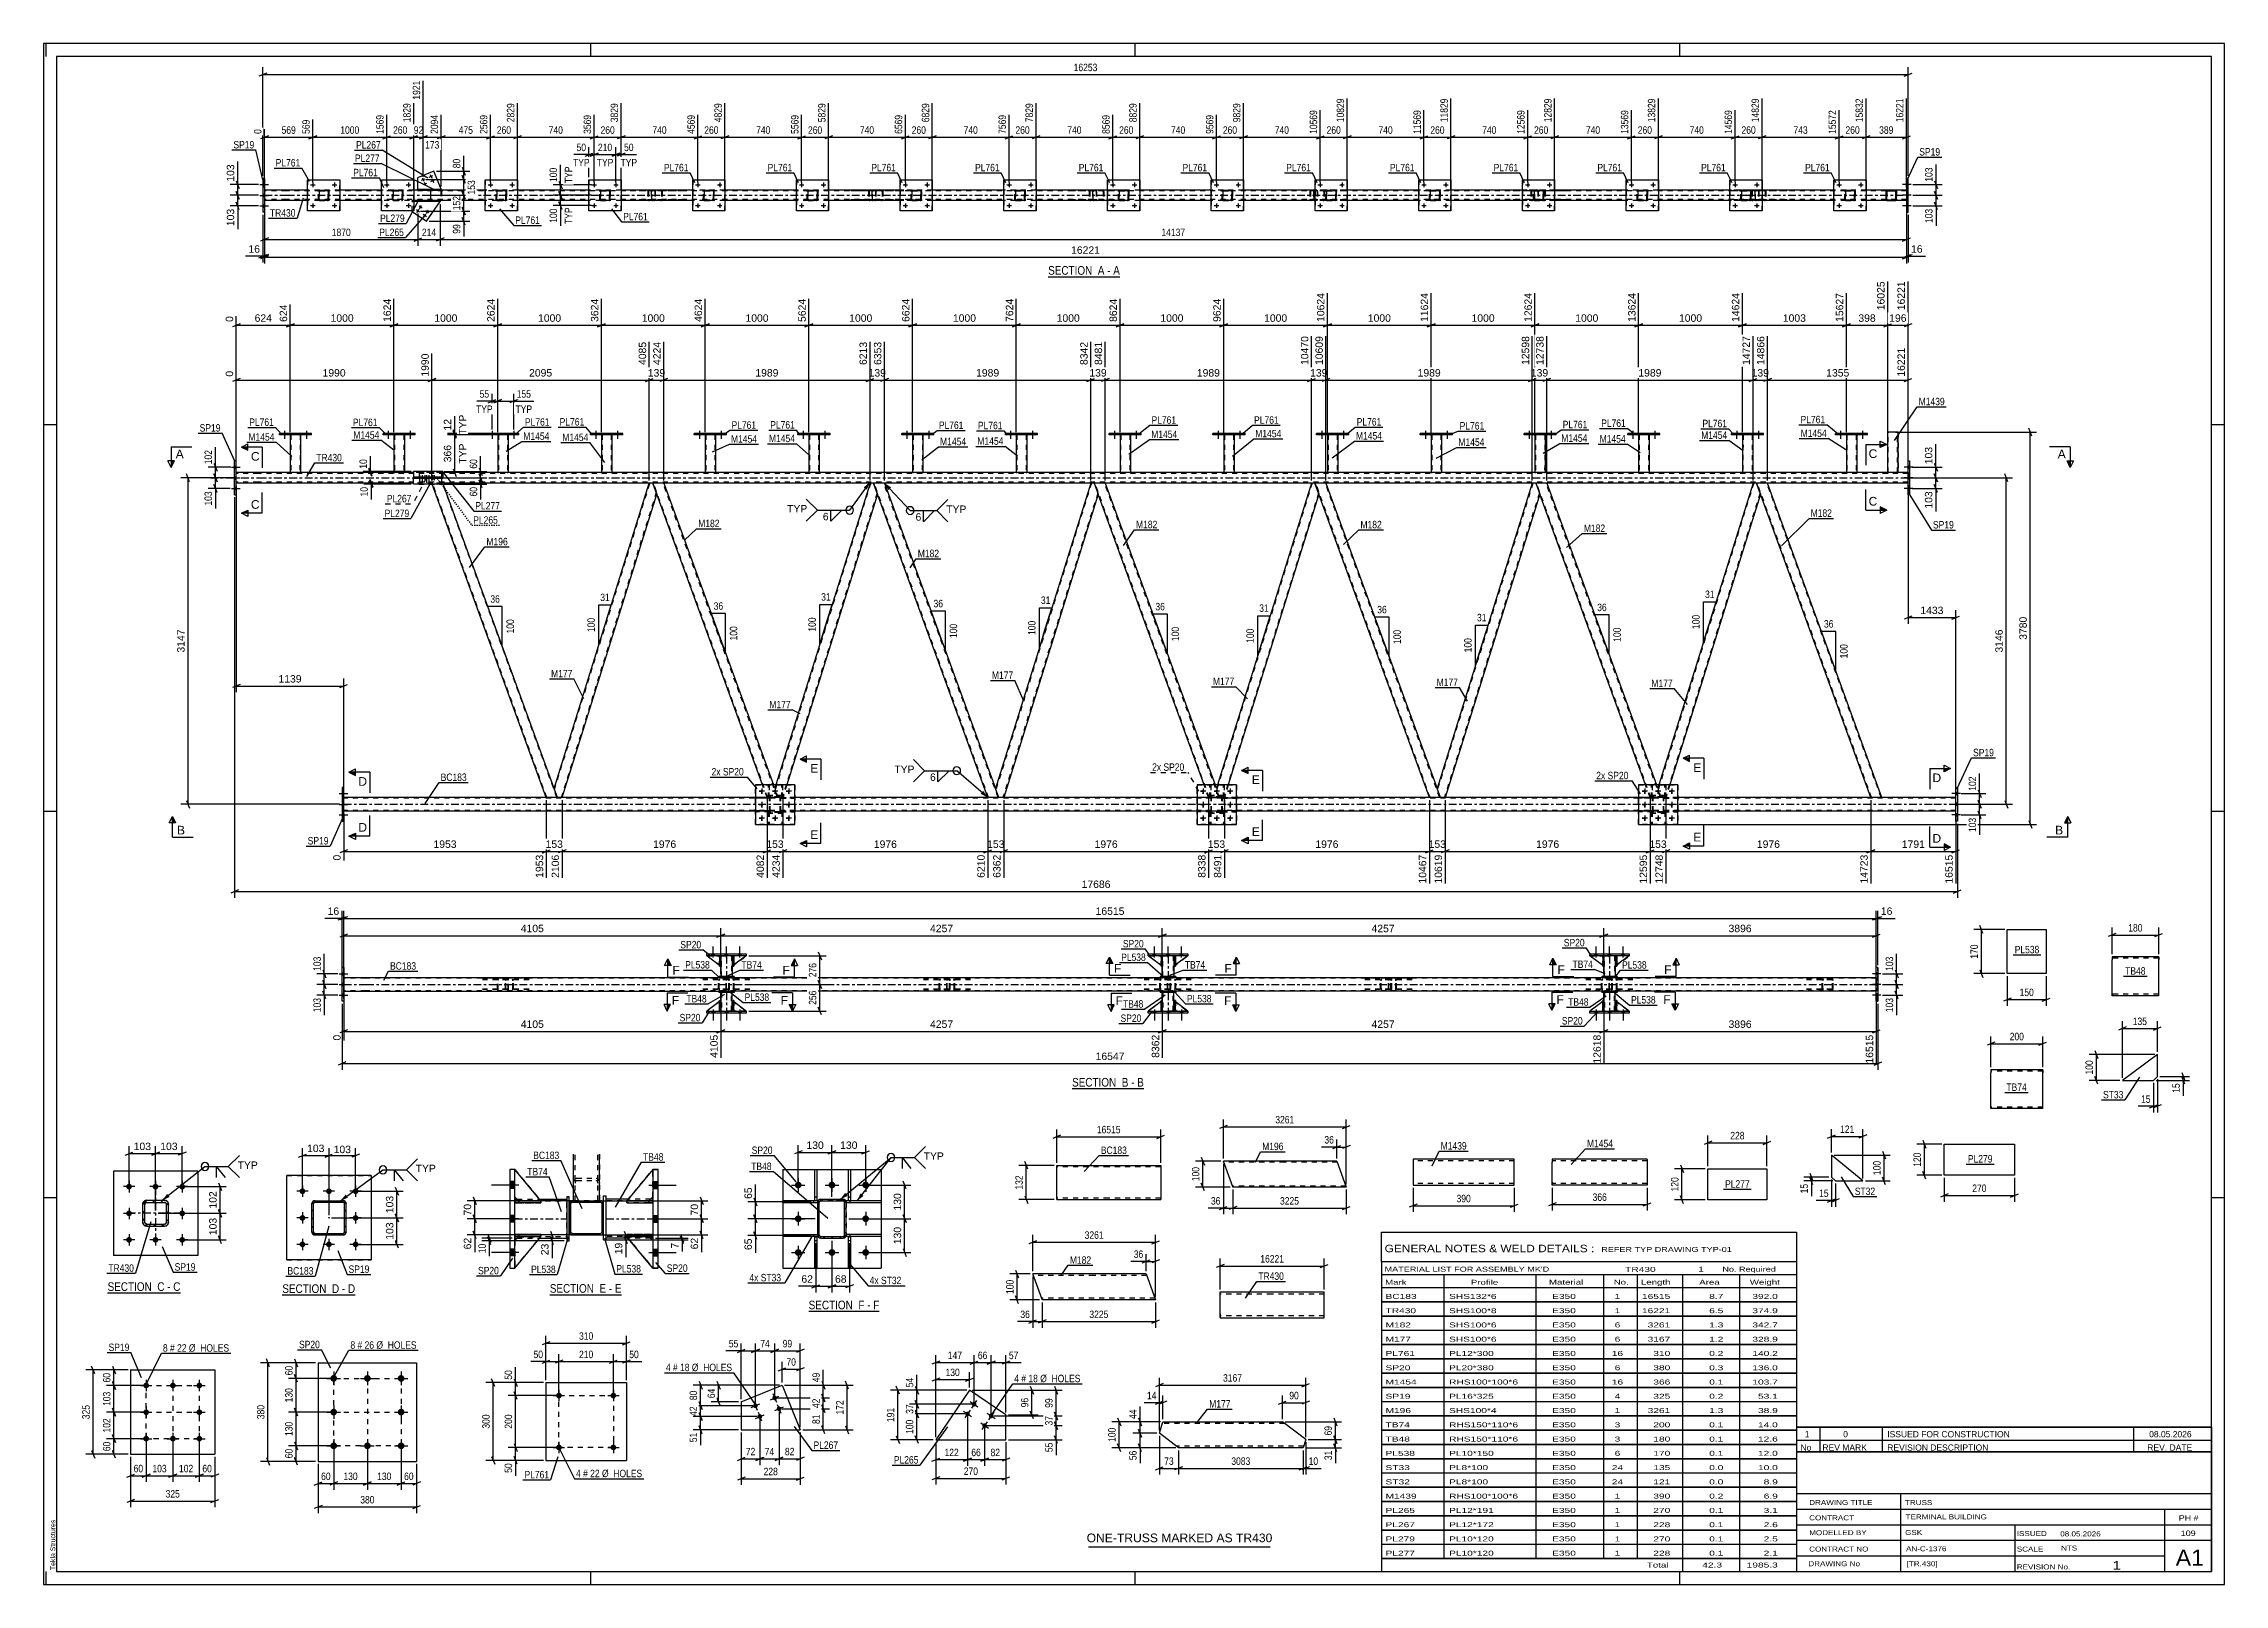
# Model space of a CAD drawing. Header units: millimetres. Extents: x 0 to 841, y 0 to 594.
import ezdxf

# ---------------------------------------------------------------- set-up
doc = ezdxf.new("R2010")
doc.units = ezdxf.units.MM
for name, pattern in [('DXK_LINE_DOT2', [3.9198, 1.9599, -1.9599]), ('DXK_LINE_DOT3', [5.9187, 2.979, -0.9799, 0.9799, -0.9799]), ('DXK_LINE_DOT4', [0.9408, 0.4704, -0.4704])]:
    doc.linetypes.add(name, pattern=pattern)
doc.styles.add('Arial', font='ARIAL.TTF', dxfattribs={"height": 0.2})
doc.styles.add('Arial Narrow', font='ARIALN.TTF', dxfattribs={"height": 0.2})

# ---------------------------------------------------------------- blocks, each defined once
blk = doc.blocks.new('Unknown-317311729-50 - 5611')
at = {"color": 6, "linetype": 'Continuous'}
blk.add_line((295.04, 105.29), (322.26, 105.29), dxfattribs=at)
at = {"color": 0, "linetype": 'Continuous'}
blk.add_wipeout([(313.15, 106.04), (313.15, 109.54), (295.04, 109.54), (295.04, 106.04)], dxfattribs=at)
blk.add_wipeout([(316.54, 106.04), (316.54, 109.54), (314.2, 109.54), (314.2, 106.04)], dxfattribs=at)
at = {"color": 7, "linetype": 'Continuous', "style": 'Arial Narrow'}
blk.add_text('SECTION ', height=3.34, dxfattribs=at).set_placement((295.04, 106.04))
at = {"color": 0, "linetype": 'Continuous'}
blk.add_wipeout([(318.87, 106.04), (318.87, 109.54), (317.59, 109.54), (317.59, 106.04)], dxfattribs=at)
blk.add_wipeout([(322.26, 106.04), (322.26, 109.54), (319.92, 109.54), (319.92, 106.04)], dxfattribs=at)
at = {"color": 7, "linetype": 'Continuous', "style": 'Arial Narrow'}
for s, p in [('F', (314.2, 106.04)), ('F', (319.92, 106.04)), ('-', (317.59, 106.04))]:
    blk.add_text(s, height=3.34, dxfattribs=at).set_placement(p)
blk = doc.blocks.new('Unknown-317311729-1113')
at = {"color": 5, "linetype": 'Continuous'}
for p, q in [((841, 594), (0, 594)), ((0, 594), (0, 0)), ((1, 589), (1, 594)), ((836, 589), (5, 589)), ((5, 589), (5, 5)), ((211, 589), (211, 594)), ((421, 589), (421, 594)), ((631, 589), (631, 594)), ((836, 5), (836, 589)), ((841, 0), (841, 594)), ((5, 447), (0, 447)), ((841, 447), (836, 447)), ((5, 298), (0, 298)), ((841, 298), (836, 298)), ((5, 149), (0, 149)), ((841, 149), (836, 149)), ((0, 0), (841, 0)), ((1, 0), (1, 5)), ((5, 5), (836, 5)), ((211, 0), (211, 5)), ((421, 0), (421, 5)), ((631, 0), (631, 5))]:
    blk.add_line(p, q, dxfattribs=at)
at = {"color": 174, "linetype": 'Continuous', "style": 'Arial'}
blk.add_text('Tekla Structures', height=1.9102, rotation=90, dxfattribs=at).set_placement((4.5, 5.5))
blk = doc.blocks.new('Unknown-317311729-12 - 1424')
at = {"color": 6, "linetype": 'Continuous'}
blk.add_line((387.4, 504.15), (415.05, 504.15), dxfattribs=at)
at = {"color": 0, "linetype": 'Continuous'}
blk.add_wipeout([(405.51, 504.9), (405.51, 508.4), (387.4, 508.4), (387.4, 504.9)], dxfattribs=at)
blk.add_wipeout([(409.12, 504.9), (409.12, 508.4), (406.56, 508.4), (406.56, 504.9)], dxfattribs=at)
at = {"color": 7, "linetype": 'Continuous', "style": 'Arial Narrow'}
blk.add_text('SECTION ', height=3.34, dxfattribs=at).set_placement((387.4, 504.9))
at = {"color": 0, "linetype": 'Continuous'}
blk.add_wipeout([(411.44, 504.9), (411.44, 508.4), (410.17, 508.4), (410.17, 504.9)], dxfattribs=at)
blk.add_wipeout([(415.05, 504.9), (415.05, 508.4), (412.49, 508.4), (412.49, 504.9)], dxfattribs=at)
at = {"color": 7, "linetype": 'Continuous', "style": 'Arial Narrow'}
for s, p in [('A', (406.56, 504.9)), ('-', (410.17, 504.9)), ('A', (412.49, 504.9))]:
    blk.add_text(s, height=3.34, dxfattribs=at).set_placement(p)
blk = doc.blocks.new('Unknown-317311729-17 - 4224')
at = {"color": 6, "linetype": 'Continuous'}
blk.add_line((396.62, 191.15), (424.27, 191.15), dxfattribs=at)
at = {"color": 0, "linetype": 'Continuous'}
blk.add_wipeout([(414.73, 191.9), (414.73, 195.4), (396.62, 195.4), (396.62, 191.9)], dxfattribs=at)
blk.add_wipeout([(418.34, 191.9), (418.34, 195.4), (415.78, 195.4), (415.78, 191.9)], dxfattribs=at)
at = {"color": 7, "linetype": 'Continuous', "style": 'Arial Narrow'}
blk.add_text('SECTION ', height=3.34, dxfattribs=at).set_placement((396.62, 191.9))
at = {"color": 0, "linetype": 'Continuous'}
blk.add_wipeout([(420.66, 191.9), (420.66, 195.4), (419.39, 195.4), (419.39, 191.9)], dxfattribs=at)
blk.add_wipeout([(424.27, 191.9), (424.27, 195.4), (421.71, 195.4), (421.71, 191.9)], dxfattribs=at)
at = {"color": 7, "linetype": 'Continuous', "style": 'Arial Narrow'}
for s, p in [('B', (415.78, 191.9)), ('B', (421.71, 191.9)), ('-', (419.39, 191.9))]:
    blk.add_text(s, height=3.34, dxfattribs=at).set_placement(p)
blk = doc.blocks.new('Unknown-317311729-46 - 4762')
at = {"color": 6, "linetype": 'Continuous'}
blk.add_line((24.68, 112.37), (52.75, 112.37), dxfattribs=at)
at = {"color": 0, "linetype": 'Continuous'}
blk.add_wipeout([(42.79, 113.12), (42.79, 116.62), (24.68, 116.62), (24.68, 113.12)], dxfattribs=at)
blk.add_wipeout([(46.61, 113.12), (46.61, 116.62), (43.84, 116.62), (43.84, 113.12)], dxfattribs=at)
at = {"color": 7, "linetype": 'Continuous', "style": 'Arial Narrow'}
blk.add_text('SECTION ', height=3.34, dxfattribs=at).set_placement((24.68, 113.12))
at = {"color": 0, "linetype": 'Continuous'}
blk.add_wipeout([(48.93, 113.12), (48.93, 116.62), (47.66, 116.62), (47.66, 113.12)], dxfattribs=at)
blk.add_wipeout([(52.75, 113.12), (52.75, 116.62), (49.98, 116.62), (49.98, 113.12)], dxfattribs=at)
at = {"color": 7, "linetype": 'Continuous', "style": 'Arial Narrow'}
for s, p in [('C', (43.84, 113.12)), ('-', (47.66, 113.12)), ('C', (49.98, 113.12))]:
    blk.add_text(s, height=3.34, dxfattribs=at).set_placement(p)
blk = doc.blocks.new('Unknown-317311729-47 - 5024')
at = {"color": 6, "linetype": 'Continuous'}
blk.add_line((92.06, 111.59), (120.13, 111.59), dxfattribs=at)
at = {"color": 0, "linetype": 'Continuous'}
blk.add_wipeout([(110.17, 112.34), (110.17, 115.84), (92.06, 115.84), (92.06, 112.34)], dxfattribs=at)
blk.add_wipeout([(113.99, 112.34), (113.99, 115.84), (111.22, 115.84), (111.22, 112.34)], dxfattribs=at)
at = {"color": 7, "linetype": 'Continuous', "style": 'Arial Narrow'}
blk.add_text('SECTION ', height=3.34, dxfattribs=at).set_placement((92.06, 112.34))
at = {"color": 0, "linetype": 'Continuous'}
blk.add_wipeout([(116.31, 112.34), (116.31, 115.84), (115.04, 115.84), (115.04, 112.34)], dxfattribs=at)
blk.add_wipeout([(120.13, 112.34), (120.13, 115.84), (117.36, 115.84), (117.36, 112.34)], dxfattribs=at)
at = {"color": 7, "linetype": 'Continuous', "style": 'Arial Narrow'}
for s, p in [('D', (111.22, 112.34)), ('-', (115.04, 112.34)), ('D', (117.36, 112.34))]:
    blk.add_text(s, height=3.34, dxfattribs=at).set_placement(p)
blk = doc.blocks.new('Unknown-317311729-48 - 5250')
at = {"color": 6, "linetype": 'Continuous'}
blk.add_line((195.2, 111.68), (222.85, 111.68), dxfattribs=at)
at = {"color": 0, "linetype": 'Continuous'}
blk.add_wipeout([(213.31, 112.43), (213.31, 115.93), (195.2, 115.93), (195.2, 112.43)], dxfattribs=at)
blk.add_wipeout([(216.91, 112.43), (216.91, 115.93), (214.36, 115.93), (214.36, 112.43)], dxfattribs=at)
at = {"color": 7, "linetype": 'Continuous', "style": 'Arial Narrow'}
blk.add_text('SECTION ', height=3.34, dxfattribs=at).set_placement((195.2, 112.43))
at = {"color": 0, "linetype": 'Continuous'}
blk.add_wipeout([(219.24, 112.43), (219.24, 115.93), (217.96, 115.93), (217.96, 112.43)], dxfattribs=at)
blk.add_wipeout([(222.85, 112.43), (222.85, 115.93), (220.29, 115.93), (220.29, 112.43)], dxfattribs=at)
at = {"color": 7, "linetype": 'Continuous', "style": 'Arial Narrow'}
for s, p in [('E', (214.36, 112.43)), ('-', (217.96, 112.43)), ('E', (220.29, 112.43))]:
    blk.add_text(s, height=3.34, dxfattribs=at).set_placement(p)
blk = doc.blocks.new('Part-317311729-5839 - 5611')
at = {"color": 2, "linetype": 'Continuous'}
for p, q in [((323.02, 134.86), (309.52, 134.86)), ((309.52, 134.06), (309.52, 134.66)), ((323.02, 134.86), (323.02, 134.06)), ((323.02, 134.06), (309.52, 134.06))]:
    blk.add_line(p, q, dxfattribs=at)
at = {"color": 7, "linetype": 'DXK_LINE_DOT2'}
for p, q in [((309.52, 134.66), (309.52, 134.86)), ((311.02, 134.06), (311.02, 134.86))]:
    blk.add_line(p, q, dxfattribs=at)
blk = doc.blocks.new('Bolt-317311729-5646 - 5611')
at = {"linetype": 'Continuous'}
for points in [[(292.32, 153.96, -1), (289.72, 153.96, -1)], [(305.32, 153.96, -1), (302.72, 153.96, -1)], [(318.32, 153.96, -1), (315.72, 153.96, -1)], [(292.32, 140.96, -1), (289.72, 140.96, -1)], [(318.32, 140.96, -1), (315.72, 140.96, -1)], [(292.32, 127.96, -1), (289.72, 127.96, -1)], [(305.32, 127.96, -1), (302.72, 127.96, -1)], [(318.32, 127.96, -1), (315.72, 127.96, -1)]]:
    blk.add_hatch(color=1, dxfattribs=at).paths.add_polyline_path(points)
at = {"color": 1, "linetype": 'Continuous'}
for p, q in [((288.42, 153.96), (293.62, 153.96)), ((291.02, 156.56), (291.02, 151.36)), ((301.42, 153.96), (306.62, 153.96)), ((304.02, 156.56), (304.02, 151.36)), ((314.42, 153.96), (319.62, 153.96)), ((317.02, 156.56), (317.02, 151.36)), ((291.02, 143.56), (291.02, 138.36)), ((317.02, 143.56), (317.02, 138.36)), ((288.42, 140.96), (293.62, 140.96)), ((314.42, 140.96), (319.62, 140.96)), ((288.42, 127.96), (293.62, 127.96)), ((291.02, 130.56), (291.02, 125.36)), ((301.42, 127.96), (306.62, 127.96)), ((304.02, 130.56), (304.02, 125.36)), ((314.42, 127.96), (319.62, 127.96)), ((317.02, 130.56), (317.02, 125.36))]:
    blk.add_line(p, q, dxfattribs=at)
blk = doc.blocks.new('Part-317311729-5779 - 5611')
at = {"linetype": 'Continuous'}
h = blk.add_hatch(dxfattribs=at)
h.set_pattern_fill('', scale=0.7, style=0, pattern_type=0)
h.set_pattern_definition([(45, (309.1654, 148.1096), (-1.57154, 1.57154), [])])
h.paths.add_polyline_path([(309.43, 147.72), (309.17, 148.11), (308.78, 148.37), (308.32, 148.46), (299.72, 148.46), (299.26, 148.37), (298.87, 148.11), (298.61, 147.72), (298.52, 147.26), (298.52, 134.66), (298.61, 134.2), (298.87, 133.81), (299.26, 133.55), (299.72, 133.46), (308.32, 133.46), (308.78, 133.55), (309.17, 133.81), (309.43, 134.2), (309.52, 134.66), (309.52, 147.26)])
h.paths.add_polyline_path([(308.92, 134.66), (308.87, 134.43), (308.74, 134.24), (308.55, 134.11), (308.32, 134.06), (299.72, 134.06), (299.49, 134.11), (299.29, 134.24), (299.16, 134.43), (299.12, 134.66), (299.12, 147.26), (299.16, 147.49), (299.29, 147.69), (299.49, 147.82), (299.72, 147.86), (308.32, 147.86), (308.55, 147.82), (308.74, 147.69), (308.87, 147.49), (308.92, 147.26)])
at = {"color": 7, "linetype": 'DXK_LINE_DOT2'}
for p, q in [((298.52, 147.26), (298.61, 147.72)), ((298.52, 147.26), (298.52, 134.66)), ((299.16, 147.49), (299.12, 147.26)), ((299.12, 134.66), (299.12, 147.26)), ((299.29, 147.69), (299.16, 147.49)), ((299.26, 148.37), (299.72, 148.46)), ((299.49, 147.82), (299.29, 147.69)), ((299.72, 147.86), (299.49, 147.82)), ((299.72, 148.46), (308.32, 148.46)), ((308.32, 147.86), (299.72, 147.86)), ((308.32, 148.46), (308.78, 148.37)), ((308.55, 147.82), (308.32, 147.86)), ((308.74, 147.69), (308.55, 147.82)), ((308.87, 147.49), (308.74, 147.69)), ((308.92, 147.26), (308.87, 147.49)), ((308.92, 134.66), (308.92, 147.26)), ((309.43, 147.72), (309.52, 147.26)), ((309.52, 147.26), (309.52, 134.66)), ((298.61, 134.2), (298.52, 134.66)), ((299.12, 134.66), (299.16, 134.43)), ((308.87, 134.43), (308.92, 134.66)), ((309.52, 134.66), (309.43, 134.2)), ((299.16, 134.43), (299.29, 134.24)), ((299.72, 133.46), (299.26, 133.55)), ((299.29, 134.24), (299.49, 134.11)), ((299.49, 134.11), (299.72, 134.06)), ((299.72, 134.06), (308.32, 134.06)), ((299.72, 133.46), (308.32, 133.46)), ((308.32, 134.06), (308.55, 134.11)), ((308.78, 133.55), (308.32, 133.46)), ((308.55, 134.11), (308.74, 134.24)), ((308.74, 134.24), (308.87, 134.43))]:
    blk.add_line(p, q, dxfattribs=at)
at = {"color": 2, "linetype": 'Continuous'}
for p, q in [((298.61, 147.72), (298.52, 147.26)), ((298.52, 134.66), (298.52, 147.26)), ((299.12, 147.26), (299.16, 147.49)), ((299.12, 134.66), (299.12, 147.26)), ((299.16, 147.49), (299.29, 147.69)), ((299.72, 148.46), (299.26, 148.37)), ((299.29, 147.69), (299.49, 147.82)), ((299.49, 147.82), (299.72, 147.86)), ((299.72, 148.46), (308.32, 148.46)), ((299.72, 147.86), (308.32, 147.86)), ((308.78, 148.37), (308.32, 148.46)), ((308.32, 147.86), (308.55, 147.82)), ((308.55, 147.82), (308.74, 147.69)), ((308.74, 147.69), (308.87, 147.49)), ((308.87, 147.49), (308.92, 147.26)), ((308.92, 134.66), (308.92, 147.26)), ((309.52, 147.26), (309.43, 147.72)), ((309.52, 134.66), (309.52, 147.26)), ((298.52, 134.66), (298.61, 134.2)), ((299.16, 134.43), (299.12, 134.66)), ((308.92, 134.66), (308.87, 134.43)), ((309.43, 134.2), (309.52, 134.66)), ((299.29, 134.24), (299.16, 134.43)), ((299.26, 133.55), (299.72, 133.46)), ((299.49, 134.11), (299.29, 134.24)), ((299.72, 134.06), (299.49, 134.11)), ((299.72, 134.06), (308.32, 134.06)), ((299.72, 133.46), (308.32, 133.46)), ((308.55, 134.11), (308.32, 134.06)), ((308.32, 133.46), (308.78, 133.55)), ((308.74, 134.24), (308.55, 134.11)), ((308.87, 134.43), (308.74, 134.24))]:
    blk.add_line(p, q, dxfattribs=at)
at = {"color": 7, "linetype": 'DXK_LINE_DOT3'}
blk.add_line((304.02, 140.96), (304.02, 140.96), dxfattribs=at)
at = {"color": 7, "linetype": 'DXK_LINE_DOT2'}
for centre, start, end in [((299.72, 147.26), 112.50002, 157.50002), ((308.32, 147.26), 22.50002, 67.50002), ((299.72, 134.66), 202.50002, 247.50002), ((308.32, 134.66), 292.50002, 337.50002)]:
    blk.add_arc(centre, 1.2, start, end, dxfattribs=at)
at = {"color": 2, "linetype": 'Continuous'}
for centre, start, end in [((299.72, 147.26), 112.50002, 157.50002), ((308.32, 147.26), 22.50002, 67.50002), ((299.72, 134.66), 202.50002, 247.50002), ((308.32, 134.66), 292.50002, 337.50002)]:
    blk.add_arc(centre, 1.2, start, end, dxfattribs=at)
blk = doc.blocks.new('Part-317311729-5731 - 5611')
at = {"color": 2, "linetype": 'Continuous'}
for p, q in [((309.52, 147.86), (309.52, 147.26)), ((310.4, 147.86), (309.52, 147.86)), ((323.02, 147.06), (309.52, 147.06)), ((323.02, 147.86), (311.2, 147.86)), ((323.02, 147.86), (323.02, 147.06))]:
    blk.add_line(p, q, dxfattribs=at)
at = {"color": 7, "linetype": 'DXK_LINE_DOT2'}
for p, q in [((309.52, 147.26), (309.52, 147.06)), ((311.2, 147.86), (310.4, 147.86)), ((311.02, 147.06), (311.02, 147.86))]:
    blk.add_line(p, q, dxfattribs=at)
blk = doc.blocks.new('Part-317311729-5757 - 5611')
at = {"color": 2, "linetype": 'Continuous'}
for p, q in [((285.02, 159.96), (323.02, 159.96)), ((285.02, 159.96), (285.02, 121.96)), ((323.02, 159.96), (323.02, 121.96)), ((285.02, 121.96), (323.02, 121.96))]:
    blk.add_line(p, q, dxfattribs=at)
blk = doc.blocks.new('Part-317311729-5794 - 5611')
at = {"color": 2, "linetype": 'Continuous'}
for p, q in [((310.4, 121.96), (310.4, 134.05)), ((310.4, 134.05), (311.2, 134.05)), ((311.2, 134.05), (311.2, 121.96)), ((311.2, 121.96), (310.4, 121.96))]:
    blk.add_line(p, q, dxfattribs=at)
at = {"color": 7, "linetype": 'DXK_LINE_DOT2'}
blk.add_line((310.4, 132.55), (311.2, 132.55), dxfattribs=at)
blk = doc.blocks.new('Part-317311729-5814 - 5611')
at = {"color": 2, "linetype": 'Continuous'}
for p, q in [((297.4, 121.96), (297.4, 134.05)), ((297.4, 134.05), (298.2, 134.05)), ((298.2, 134.05), (298.2, 121.96)), ((298.2, 121.96), (297.4, 121.96))]:
    blk.add_line(p, q, dxfattribs=at)
at = {"color": 7, "linetype": 'DXK_LINE_DOT2'}
blk.add_line((297.4, 132.55), (298.2, 132.55), dxfattribs=at)
blk = doc.blocks.new('Part-317311729-5819 - 5611')
at = {"color": 2, "linetype": 'Continuous'}
for p, q in [((310.4, 147.85), (310.4, 159.96)), ((310.4, 159.96), (311.2, 159.96)), ((311.2, 159.96), (311.2, 147.85)), ((311.2, 147.85), (310.4, 147.85))]:
    blk.add_line(p, q, dxfattribs=at)
at = {"color": 7, "linetype": 'DXK_LINE_DOT2'}
blk.add_line((310.4, 149.35), (311.2, 149.35), dxfattribs=at)
blk = doc.blocks.new('Part-317311729-5824 - 5611')
at = {"color": 2, "linetype": 'Continuous'}
for p, q in [((297.4, 147.85), (297.4, 159.96)), ((297.4, 159.96), (298.2, 159.96)), ((298.2, 159.96), (298.2, 147.85)), ((298.2, 147.85), (297.4, 147.85))]:
    blk.add_line(p, q, dxfattribs=at)
at = {"color": 7, "linetype": 'DXK_LINE_DOT2'}
blk.add_line((297.4, 149.35), (298.2, 149.35), dxfattribs=at)
blk = doc.blocks.new('Part-317311729-5829 - 5611')
at = {"color": 2, "linetype": 'Continuous'}
for p, q in [((285.02, 134.86), (298.52, 134.86)), ((285.02, 134.86), (285.02, 134.06)), ((298.52, 134.06), (298.52, 134.66)), ((298.52, 134.06), (285.02, 134.06))]:
    blk.add_line(p, q, dxfattribs=at)
at = {"color": 7, "linetype": 'DXK_LINE_DOT2'}
for p, q in [((297.02, 134.06), (297.02, 134.86)), ((298.52, 134.86), (298.52, 134.66))]:
    blk.add_line(p, q, dxfattribs=at)
blk = doc.blocks.new('Part-317311729-5834 - 5611')
at = {"color": 2, "linetype": 'Continuous'}
for p, q in [((285.02, 147.06), (285.02, 147.86)), ((297.4, 147.86), (285.02, 147.86)), ((298.52, 147.06), (285.02, 147.06)), ((298.52, 147.86), (298.2, 147.86)), ((298.52, 147.26), (298.52, 147.86))]:
    blk.add_line(p, q, dxfattribs=at)
at = {"color": 7, "linetype": 'DXK_LINE_DOT2'}
for p, q in [((297.02, 147.06), (297.02, 147.86)), ((298.2, 147.86), (297.4, 147.86)), ((298.52, 147.26), (298.52, 147.06))]:
    blk.add_line(p, q, dxfattribs=at)
blk = doc.blocks.new('Bolt-317311729-1236 - 1200')
at = {"linetype": 'Continuous'}
for points in [[(275.35, 69.2, -1), (273.68, 68.52, -1)], [(282.76, 72.22, -1), (281.09, 71.54, -1)], [(284.46, 68.05, -1), (282.79, 67.37, -1)], [(277.05, 65.03, -1), (275.38, 64.35, -1)]]:
    blk.add_hatch(color=1, dxfattribs=at).paths.add_polyline_path(points)
at = {"color": 1, "linetype": 'Continuous'}
for p, q in [((272.85, 68.18), (276.19, 69.54)), ((273.84, 70.52), (275.2, 67.19)), ((280.26, 71.2), (283.59, 72.56)), ((281.25, 73.55), (282.61, 70.21)), ((281.96, 67.03), (285.29, 68.39)), ((282.95, 69.38), (284.31, 66.05)), ((274.55, 64.01), (277.88, 65.37)), ((275.54, 66.36), (276.9, 63.02))]:
    blk.add_line(p, q, dxfattribs=at)
blk = doc.blocks.new('Part-317311729-1251 - 1200')
at = {"color": 2, "linetype": 'Continuous'}
for p, q in [((269.03, 70.4), (284.77, 76.82)), ((284.77, 76.82), (291.8, 59.59)), ((269.03, 70.4), (269.03, 59.59)), ((269.03, 59.59), (291.8, 59.59))]:
    blk.add_line(p, q, dxfattribs=at)
blk = doc.blocks.new('Part-317311729-6881 - 6875')
at = {"color": 2, "linetype": 'Continuous'}
for p, q in [((581.8, 163.92), (581.8, 162.72)), ((618.4, 163.92), (581.8, 163.92)), ((581.8, 155.12), (581.8, 162.72)), ((618.4, 163.82), (618.4, 163.92)), ((618.4, 163.82), (618.4, 162.72)), ((618.4, 162.72), (618.4, 153.92)), ((581.8, 154.01), (581.8, 155.12)), ((581.8, 153.92), (581.8, 154.01)), ((618.4, 153.92), (581.8, 153.92))]:
    blk.add_line(p, q, dxfattribs=at)
at = {"color": 7, "linetype": 'DXK_LINE_DOT2'}
for p, q in [((618.4, 163.32), (581.8, 163.32)), ((618.4, 163.56), (618.4, 162.72)), ((581.8, 155.12), (581.8, 154.27)), ((581.8, 154.52), (581.8, 154.56)), ((618.4, 154.52), (581.8, 154.52)), ((581.8, 153.92), (581.8, 153.92)), ((618.4, 154.56), (618.4, 154.66)), ((618.4, 154.52), (618.4, 154.56)), ((618.4, 154.52), (618.4, 154.56))]:
    blk.add_line(p, q, dxfattribs=at)
blk = doc.blocks.new('Part-317311729-2565 - 2401')
at = {"color": 7, "linetype": 'DXK_LINE_DOT2'}
for p, q in [((144.81, 429), (144.81, 424.2)), ((153.5, 429), (144.81, 429)), ((144.81, 424.2), (153.92, 424.2)), ((153.92, 428.6), (153.92, 424.2))]:
    blk.add_line(p, q, dxfattribs=at)
at = {"color": 2, "linetype": 'Continuous'}
for q in [(153.5, 429), (153.92, 428.6)]:
    blk.add_line((153.92, 429), q, dxfattribs=at)
blk = doc.blocks.new('Bolt-317311729-2484 - 2401')
at = {"linetype": 'Continuous'}
for points in [[(74.3, 430.26), (74.3, 431.14), (73.66, 431.14), (73.66, 430.26)], [(74.3, 430.26), (74.3, 431.14), (73.66, 431.14), (73.66, 430.26)], [(74.3, 430.26), (74.3, 431.14), (73.66, 431.14), (73.66, 430.26)], [(74.3, 426.14), (74.3, 427.02), (73.66, 427.02), (73.66, 426.14)], [(74.3, 426.14), (74.3, 427.02), (73.66, 427.02), (73.66, 426.14)], [(74.3, 422.06), (74.3, 422.94), (73.66, 422.94), (73.66, 422.06)], [(74.3, 422.06), (74.3, 422.94), (73.66, 422.94), (73.66, 422.06)], [(74.3, 422.06), (74.3, 422.94), (73.66, 422.94), (73.66, 422.06)]]:
    blk.add_hatch(color=1, dxfattribs=at).paths.add_polyline_path(points)
at = {"color": 1, "linetype": 'Continuous'}
for p, q in [((72.5, 430.7), (75.82, 430.7)), ((72.5, 430.7), (75.82, 430.7)), ((72.5, 430.7), (75.82, 430.7)), ((73.66, 431.14), (74.3, 431.14)), ((73.66, 431.14), (74.3, 431.14)), ((73.66, 431.14), (74.3, 431.14)), ((73.66, 430.26), (74.3, 430.26)), ((73.66, 430.26), (74.3, 430.26)), ((73.66, 430.26), (74.3, 430.26)), ((72.5, 426.58), (75.82, 426.58)), ((72.5, 426.58), (75.82, 426.58)), ((72.5, 422.5), (75.82, 422.5)), ((72.5, 422.5), (75.82, 422.5)), ((72.5, 422.5), (75.82, 422.5)), ((73.66, 427.02), (74.3, 427.02)), ((73.66, 427.02), (74.3, 427.02)), ((73.66, 426.14), (74.3, 426.14)), ((73.66, 426.14), (74.3, 426.14)), ((73.66, 422.94), (74.3, 422.94)), ((73.66, 422.94), (74.3, 422.94)), ((73.66, 422.94), (74.3, 422.94)), ((73.66, 422.06), (74.3, 422.06)), ((73.66, 422.06), (74.3, 422.06)), ((73.66, 422.06), (74.3, 422.06))]:
    blk.add_line(p, q, dxfattribs=at)
blk = doc.blocks.new('Bolt-317311729-2483 - 2401')
at = {"linetype": 'Continuous'}
for points in [[(719.63, 430.26), (719.63, 431.14), (718.99, 431.14), (718.99, 430.26)], [(719.63, 430.26), (719.63, 431.14), (718.99, 431.14), (718.99, 430.26)], [(719.63, 430.26), (719.63, 431.14), (718.99, 431.14), (718.99, 430.26)], [(719.63, 426.14), (719.63, 427.02), (718.99, 427.02), (718.99, 426.14)], [(719.63, 426.14), (719.63, 427.02), (718.99, 427.02), (718.99, 426.14)], [(719.63, 422.06), (719.63, 422.94), (718.99, 422.94), (718.99, 422.06)], [(719.63, 422.06), (719.63, 422.94), (718.99, 422.94), (718.99, 422.06)], [(719.63, 422.06), (719.63, 422.94), (718.99, 422.94), (718.99, 422.06)]]:
    blk.add_hatch(color=1, dxfattribs=at).paths.add_polyline_path(points)
at = {"color": 1, "linetype": 'Continuous'}
for p, q in [((720.79, 430.7), (717.47, 430.7)), ((720.79, 430.7), (717.47, 430.7)), ((720.79, 430.7), (717.47, 430.7)), ((719.63, 431.14), (718.99, 431.14)), ((719.63, 431.14), (718.99, 431.14)), ((719.63, 431.14), (718.99, 431.14)), ((719.63, 430.26), (718.99, 430.26)), ((719.63, 430.26), (718.99, 430.26)), ((719.63, 430.26), (718.99, 430.26)), ((720.79, 426.58), (717.47, 426.58)), ((720.79, 426.58), (717.47, 426.58)), ((720.79, 422.5), (717.47, 422.5)), ((720.79, 422.5), (717.47, 422.5)), ((720.79, 422.5), (717.47, 422.5)), ((719.63, 427.02), (718.99, 427.02)), ((719.63, 427.02), (718.99, 427.02)), ((719.63, 426.14), (718.99, 426.14)), ((719.63, 426.14), (718.99, 426.14)), ((719.63, 422.94), (718.99, 422.94)), ((719.63, 422.94), (718.99, 422.94)), ((719.63, 422.94), (718.99, 422.94)), ((719.63, 422.06), (718.99, 422.06)), ((719.63, 422.06), (718.99, 422.06)), ((719.63, 422.06), (718.99, 422.06))]:
    blk.add_line(p, q, dxfattribs=at)
blk = doc.blocks.new('Part-317311729-2814 - 2401')
at = {"color": 2, "linetype": 'Continuous'}
for p, q in [((718.99, 420.1), (718.99, 433.1)), ((718.99, 433.1), (719.63, 433.1)), ((719.63, 433.1), (719.63, 420.1)), ((719.63, 420.1), (718.99, 420.1))]:
    blk.add_line(p, q, dxfattribs=at)
blk = doc.blocks.new('Bolt-317311729-2467 - 2401')
at = {"linetype": 'Continuous'}
for points in [[(372.48, 443.24), (373.36, 443.24), (373.36, 443.72), (372.48, 443.72)], [(380.88, 443.24), (381.76, 443.24), (381.76, 443.72), (380.88, 443.72)]]:
    blk.add_hatch(color=1, dxfattribs=at).paths.add_polyline_path(points)
at = {"color": 1, "linetype": 'Continuous'}
for p, q in [((372.48, 443.72), (372.48, 443.24)), ((372.92, 444.72), (372.92, 441.6)), ((373.36, 443.72), (373.36, 443.24)), ((380.88, 443.72), (380.88, 443.24)), ((381.32, 444.72), (381.32, 441.6)), ((381.76, 443.72), (381.76, 443.24))]:
    blk.add_line(p, q, dxfattribs=at)
blk = doc.blocks.new('Part-317311729-2798 - 2401')
at = {"color": 7, "linetype": 'DXK_LINE_DOT2'}
for p, q in [((285.14, 304.14), (279.14, 304.14)), ((279.14, 297.34), (279.14, 304.14)), ((285.14, 297.34), (285.14, 304.14)), ((285.14, 297.34), (279.14, 297.34))]:
    blk.add_line(p, q, dxfattribs=at)
blk = doc.blocks.new('Bolt-317311729-2472 - 2401')
at = {"linetype": 'Continuous'}
for points in [[(292.48, 443.24), (293.36, 443.24), (293.36, 443.72), (292.48, 443.72)], [(300.88, 443.24), (301.76, 443.24), (301.76, 443.72), (300.88, 443.72)]]:
    blk.add_hatch(color=1, dxfattribs=at).paths.add_polyline_path(points)
at = {"color": 1, "linetype": 'Continuous'}
for p, q in [((292.48, 443.72), (292.48, 443.24)), ((292.92, 444.72), (292.92, 441.6)), ((293.36, 443.72), (293.36, 443.24)), ((300.88, 443.72), (300.88, 443.24)), ((301.32, 444.72), (301.32, 441.6)), ((301.76, 443.72), (301.76, 443.24))]:
    blk.add_line(p, q, dxfattribs=at)
blk = doc.blocks.new('Part-317311729-2780 - 2401')
at = {"color": 7, "linetype": 'DXK_LINE_DOT2'}
for p, q in [((284.34, 303.04), (284.34, 303.36)), ((284.34, 303.36), (289.74, 303.36)), ((289.74, 303.04), (284.34, 303.04)), ((284.94, 303.04), (284.94, 303.36)), ((289.74, 303.36), (289.74, 303.04))]:
    blk.add_line(p, q, dxfattribs=at)
blk = doc.blocks.new('Bolt-317311729-2477 - 2401')
at = {"linetype": 'Continuous'}
for points in [[(447.73, 305.8, -1), (446.69, 305.8, -1)], [(452.93, 305.8, -1), (451.89, 305.8, -1)], [(458.13, 305.8, -1), (457.09, 305.8, -1)], [(447.73, 300.6, -1), (446.69, 300.6, -1)], [(447.73, 295.4, -1), (446.69, 295.4, -1)], [(452.93, 295.4, -1), (451.89, 295.4, -1)], [(458.13, 300.6, -1), (457.09, 300.6, -1)], [(458.13, 295.4, -1), (457.09, 295.4, -1)]]:
    blk.add_hatch(color=1, dxfattribs=at).paths.add_polyline_path(points)
at = {"color": 1, "linetype": 'Continuous'}
for p, q in [((448.25, 305.8), (446.17, 305.8)), ((447.21, 306.84), (447.21, 304.76)), ((453.45, 305.8), (451.37, 305.8)), ((452.41, 306.84), (452.41, 304.76)), ((458.65, 305.8), (456.57, 305.8)), ((457.61, 306.84), (457.61, 304.76)), ((448.25, 300.6), (446.17, 300.6)), ((448.25, 295.4), (446.17, 295.4)), ((447.21, 301.64), (447.21, 299.56)), ((447.21, 296.44), (447.21, 294.36)), ((453.45, 295.4), (451.37, 295.4)), ((452.41, 296.44), (452.41, 294.36)), ((458.65, 300.6), (456.57, 300.6)), ((458.65, 295.4), (456.57, 295.4)), ((457.61, 301.64), (457.61, 299.56)), ((457.61, 296.44), (457.61, 294.36))]:
    blk.add_line(p, q, dxfattribs=at)
blk = doc.blocks.new('Part-317311729-2615 - 2401')
at = {"color": 2, "linetype": 'Continuous'}
for p, q in [((570.92, 443.24), (570.92, 443.72)), ((583.32, 443.72), (570.92, 443.72)), ((583.32, 443.24), (570.92, 443.24)), ((583.32, 443.24), (583.32, 443.72))]:
    blk.add_line(p, q, dxfattribs=at)
blk = doc.blocks.new('Bolt-317311729-2482 - 2401')
at = {"linetype": 'Continuous'}
for points in [[(738.05, 304.4), (738.05, 305.28), (737.41, 305.28), (737.41, 304.4)], [(738.05, 304.4), (738.05, 305.28), (737.41, 305.28), (737.41, 304.4)], [(738.05, 304.4), (738.05, 305.28), (737.41, 305.28), (737.41, 304.4)], [(738.05, 300.28), (738.05, 301.16), (737.41, 301.16), (737.41, 300.28)], [(738.05, 300.28), (738.05, 301.16), (737.41, 301.16), (737.41, 300.28)], [(738.05, 296.2), (738.05, 297.08), (737.41, 297.08), (737.41, 296.2)], [(738.05, 296.2), (738.05, 297.08), (737.41, 297.08), (737.41, 296.2)], [(738.05, 296.2), (738.05, 297.08), (737.41, 297.08), (737.41, 296.2)]]:
    blk.add_hatch(color=1, dxfattribs=at).paths.add_polyline_path(points)
at = {"color": 1, "linetype": 'Continuous'}
for p, q in [((739.21, 304.84), (735.89, 304.84)), ((739.21, 304.84), (735.89, 304.84)), ((739.21, 304.84), (735.89, 304.84)), ((738.05, 305.28), (737.41, 305.28)), ((738.05, 305.28), (737.41, 305.28)), ((738.05, 305.28), (737.41, 305.28)), ((738.05, 304.4), (737.41, 304.4)), ((738.05, 304.4), (737.41, 304.4)), ((738.05, 304.4), (737.41, 304.4)), ((739.21, 300.72), (735.89, 300.72)), ((739.21, 300.72), (735.89, 300.72)), ((739.21, 296.64), (735.89, 296.64)), ((739.21, 296.64), (735.89, 296.64)), ((739.21, 296.64), (735.89, 296.64)), ((738.05, 301.16), (737.41, 301.16)), ((738.05, 301.16), (737.41, 301.16)), ((738.05, 300.28), (737.41, 300.28)), ((738.05, 300.28), (737.41, 300.28)), ((738.05, 297.08), (737.41, 297.08)), ((738.05, 297.08), (737.41, 297.08)), ((738.05, 297.08), (737.41, 297.08)), ((738.05, 296.2), (737.41, 296.2)), ((738.05, 296.2), (737.41, 296.2)), ((738.05, 296.2), (737.41, 296.2))]:
    blk.add_line(p, q, dxfattribs=at)
blk = doc.blocks.new('Part-317311729-2792 - 2401')
at = {"color": 7, "linetype": 'DXK_LINE_DOT2'}
for p, q in [((279.94, 298.16), (274.54, 298.16)), ((274.54, 298.16), (274.54, 297.84)), ((279.94, 297.84), (274.54, 297.84)), ((279.34, 297.84), (279.34, 298.16)), ((279.94, 297.84), (279.94, 298.16))]:
    blk.add_line(p, q, dxfattribs=at)
blk = doc.blocks.new('Part-317311729-2499 - 2401')
at = {"color": 2, "linetype": 'Continuous'}
for p, q in [((711.15, 428.6), (711.16, 444.2)), ((711.16, 444.2), (711.16, 444.2)), ((711.16, 444.2), (711.19, 444.2)), ((711.19, 444.2), (711.3, 444.2)), ((711.3, 444.2), (711.45, 444.2)), ((714.86, 444.2), (711.45, 444.2)), ((714.86, 444.2), (715.01, 444.2)), ((715.01, 444.2), (715.12, 444.2)), ((715.12, 444.2), (715.16, 444.2)), ((715.15, 428.6), (715.16, 444.2)), ((715.16, 444.2), (715.16, 444.2)), ((711.15, 428.6), (711.15, 428.6)), ((711.19, 428.6), (711.15, 428.6)), ((711.29, 428.6), (711.19, 428.6)), ((711.45, 428.6), (711.29, 428.6)), ((714.85, 428.6), (711.45, 428.6)), ((715.01, 428.6), (714.85, 428.6)), ((715.11, 428.6), (715.01, 428.6)), ((715.15, 428.6), (715.11, 428.6)), ((715.15, 428.6), (715.15, 428.6))]:
    blk.add_line(p, q, dxfattribs=at)
at = {"color": 7, "linetype": 'DXK_LINE_DOT2'}
for p, q in [((711.15, 428.6), (711.16, 444.2)), ((711.19, 444.2), (711.16, 444.2)), ((711.3, 444.2), (711.19, 444.2)), ((711.45, 444.2), (711.3, 444.2)), ((711.39, 428.6), (711.4, 444.2)), ((711.39, 428.6), (711.4, 444.2)), ((711.4, 444.2), (711.4, 444.2)), ((711.4, 444.2), (711.41, 444.2)), ((711.4, 444.2), (711.41, 444.2)), ((714.77, 444.2), (711.41, 444.2)), ((711.41, 444.2), (711.45, 444.2)), ((714.86, 444.2), (711.45, 444.2)), ((711.45, 444.2), (711.47, 444.2)), ((711.47, 444.2), (711.54, 444.2)), ((714.85, 444.2), (711.54, 444.2)), ((714.77, 444.2), (714.85, 444.2)), ((714.85, 444.2), (714.86, 444.2)), ((714.85, 444.2), (714.9, 444.2)), ((714.86, 444.2), (714.9, 444.2)), ((715.01, 444.2), (714.86, 444.2)), ((714.9, 444.2), (714.92, 444.2)), ((714.9, 444.2), (714.92, 444.2)), ((714.91, 428.6), (714.92, 444.2)), ((714.91, 428.6), (714.92, 444.2)), ((714.92, 444.2), (714.92, 444.2)), ((715.12, 444.2), (715.01, 444.2)), ((715.16, 444.2), (715.12, 444.2)), ((715.16, 444.2), (715.15, 428.6)), ((711.15, 428.6), (711.19, 428.6)), ((711.19, 428.6), (711.29, 428.6)), ((711.29, 428.6), (711.45, 428.6)), ((711.39, 428.6), (711.39, 428.6)), ((711.41, 428.6), (711.39, 428.6)), ((711.39, 428.6), (711.41, 428.6)), ((711.46, 428.6), (711.41, 428.6)), ((711.41, 428.6), (711.45, 428.6)), ((714.85, 428.6), (711.45, 428.6)), ((711.45, 428.6), (711.46, 428.6)), ((714.76, 428.6), (711.46, 428.6)), ((711.46, 428.6), (711.54, 428.6)), ((714.89, 428.6), (711.54, 428.6)), ((714.84, 428.6), (714.76, 428.6)), ((714.89, 428.6), (714.84, 428.6)), ((714.85, 428.6), (715.01, 428.6)), ((714.91, 428.6), (714.89, 428.6)), ((714.89, 428.6), (714.91, 428.6)), ((714.91, 428.6), (714.91, 428.6)), ((715.01, 428.6), (715.11, 428.6)), ((715.11, 428.6), (715.15, 428.6))]:
    blk.add_line(p, q, dxfattribs=at)
blk = doc.blocks.new('Part-317311729-2585 - 2401')
at = {"color": 7, "linetype": 'DXK_LINE_DOT2'}
for p, q in [((695.22, 443.25), (695.22, 443.25)), ((695.22, 443.25), (695.22, 443.24)), ((695.22, 443.24), (695.22, 443.25)), ((695.26, 443.25), (695.22, 443.25)), ((695.22, 443.25), (695.26, 443.25)), ((695.36, 443.25), (695.26, 443.25)), ((695.26, 443.25), (695.36, 443.25)), ((695.48, 443.25), (695.36, 443.25)), ((695.36, 443.25), (695.52, 443.25)), ((695.46, 443.25), (695.46, 443.25)), ((695.46, 443.25), (695.46, 428.6)), ((695.48, 443.25), (695.46, 443.25)), ((695.46, 443.25), (695.48, 443.25)), ((698.92, 443.24), (695.48, 443.25)), ((695.53, 443.25), (695.48, 443.25)), ((695.48, 443.25), (695.53, 443.25)), ((698.92, 443.24), (695.52, 443.25)), ((698.83, 443.24), (695.53, 443.25)), ((695.53, 443.25), (695.61, 443.25)), ((698.91, 443.24), (695.61, 443.25)), ((698.91, 443.24), (698.83, 443.24)), ((698.96, 443.24), (698.91, 443.24)), ((698.91, 443.24), (698.96, 443.24)), ((698.92, 443.24), (699.08, 443.24)), ((699.08, 443.24), (698.92, 443.24)), ((698.98, 443.24), (698.96, 443.24)), ((698.96, 443.24), (698.98, 443.24)), ((698.98, 443.24), (698.98, 443.24)), ((698.98, 443.24), (698.98, 428.6)), ((699.08, 443.24), (699.18, 443.24)), ((699.18, 443.24), (699.08, 443.24)), ((699.18, 443.24), (699.22, 443.24)), ((699.22, 443.24), (699.18, 443.24)), ((699.22, 443.24), (699.22, 443.24)), ((699.22, 443.24), (699.22, 443.24)), ((699.22, 443.24), (699.22, 443.24)), ((695.22, 428.6), (695.25, 428.6)), ((695.25, 428.6), (695.36, 428.6)), ((695.36, 428.6), (695.51, 428.6)), ((695.47, 428.6), (695.46, 428.6)), ((695.46, 428.6), (695.47, 428.6)), ((695.53, 428.6), (695.47, 428.6)), ((695.47, 428.6), (695.51, 428.6)), ((698.98, 428.6), (695.51, 428.6)), ((695.51, 428.6), (695.53, 428.6)), ((698.83, 428.6), (695.53, 428.6)), ((695.53, 428.6), (695.6, 428.6)), ((698.91, 428.6), (695.6, 428.6)), ((698.91, 428.6), (698.83, 428.6)), ((698.96, 428.6), (698.91, 428.6)), ((698.91, 428.6), (698.96, 428.6)), ((698.98, 428.6), (698.96, 428.6)), ((698.96, 428.6), (698.98, 428.6)), ((698.98, 428.6), (699.08, 428.6)), ((699.08, 428.6), (699.18, 428.6)), ((699.18, 428.6), (699.22, 428.6))]:
    blk.add_line(p, q, dxfattribs=at)
at = {"color": 2, "linetype": 'Continuous'}
for p, q in [((695.22, 443.24), (695.22, 428.6)), ((699.22, 443.24), (699.22, 428.6)), ((695.25, 428.6), (695.22, 428.6)), ((695.36, 428.6), (695.25, 428.6)), ((695.51, 428.6), (695.36, 428.6)), ((698.92, 428.6), (695.51, 428.6)), ((699.08, 428.6), (698.92, 428.6)), ((699.18, 428.6), (699.08, 428.6)), ((699.22, 428.6), (699.18, 428.6))]:
    blk.add_line(p, q, dxfattribs=at)
blk = doc.blocks.new('Bolt-317311729-2441 - 2401')
at = {"linetype": 'Continuous'}
for points in [[(92.48, 443.24), (93.36, 443.24), (93.36, 443.72), (92.48, 443.72)], [(100.88, 443.24), (101.76, 443.24), (101.76, 443.72), (100.88, 443.72)]]:
    blk.add_hatch(color=1, dxfattribs=at).paths.add_polyline_path(points)
at = {"color": 1, "linetype": 'Continuous'}
for p, q in [((92.48, 443.72), (92.48, 443.24)), ((92.92, 444.72), (92.92, 441.6)), ((93.36, 443.72), (93.36, 443.24)), ((100.88, 443.72), (100.88, 443.24)), ((101.32, 444.72), (101.32, 441.6)), ((101.76, 443.72), (101.76, 443.24))]:
    blk.add_line(p, q, dxfattribs=at)
blk = doc.blocks.new('Part-317311729-2575 - 2401')
at = {"color": 2, "linetype": 'Continuous'}
for p, q in [((215.12, 443.24), (215.11, 428.6)), ((219.12, 443.24), (219.11, 428.6)), ((215.15, 428.6), (215.11, 428.6)), ((215.26, 428.6), (215.15, 428.6)), ((215.41, 428.6), (215.26, 428.6)), ((218.82, 428.6), (215.41, 428.6)), ((218.97, 428.6), (218.82, 428.6)), ((219.08, 428.6), (218.97, 428.6)), ((219.11, 428.6), (219.08, 428.6))]:
    blk.add_line(p, q, dxfattribs=at)
at = {"color": 7, "linetype": 'DXK_LINE_DOT2'}
for p, q in [((215.12, 443.25), (215.12, 443.25)), ((215.12, 443.25), (215.12, 443.24)), ((215.12, 443.24), (215.12, 443.25)), ((215.16, 443.25), (215.12, 443.25)), ((215.12, 443.25), (215.16, 443.25)), ((215.26, 443.25), (215.16, 443.25)), ((215.16, 443.25), (215.26, 443.25)), ((215.38, 443.25), (215.26, 443.25)), ((215.26, 443.25), (215.42, 443.25)), ((215.36, 443.25), (215.35, 428.6)), ((215.36, 443.25), (215.36, 443.25)), ((215.38, 443.25), (215.36, 443.25)), ((215.36, 443.25), (215.38, 443.25)), ((218.82, 443.24), (215.38, 443.25)), ((215.43, 443.25), (215.38, 443.25)), ((215.38, 443.25), (215.43, 443.25)), ((218.82, 443.24), (215.42, 443.25)), ((218.73, 443.24), (215.43, 443.25)), ((215.43, 443.25), (215.51, 443.25)), ((218.81, 443.24), (215.51, 443.25)), ((218.81, 443.24), (218.73, 443.24)), ((218.86, 443.24), (218.81, 443.24)), ((218.81, 443.24), (218.86, 443.24)), ((218.82, 443.24), (218.98, 443.24)), ((218.98, 443.24), (218.82, 443.24)), ((218.88, 443.24), (218.86, 443.24)), ((218.86, 443.24), (218.88, 443.24)), ((218.88, 443.24), (218.87, 428.6)), ((218.88, 443.24), (218.88, 443.24)), ((218.98, 443.24), (219.08, 443.24)), ((219.08, 443.24), (218.98, 443.24)), ((219.08, 443.24), (219.12, 443.24)), ((219.12, 443.24), (219.08, 443.24)), ((219.12, 443.24), (219.12, 443.24)), ((219.12, 443.24), (219.12, 443.24)), ((219.12, 443.24), (219.12, 443.24)), ((215.11, 428.6), (215.15, 428.6)), ((215.15, 428.6), (215.26, 428.6)), ((215.26, 428.6), (215.41, 428.6)), ((215.37, 428.6), (215.35, 428.6)), ((215.35, 428.6), (215.37, 428.6)), ((215.43, 428.6), (215.37, 428.6)), ((215.37, 428.6), (215.41, 428.6)), ((218.87, 428.6), (215.41, 428.6)), ((215.41, 428.6), (215.43, 428.6)), ((218.73, 428.6), (215.43, 428.6)), ((215.43, 428.6), (215.5, 428.6)), ((218.86, 428.6), (215.5, 428.6)), ((218.8, 428.6), (218.73, 428.6)), ((218.86, 428.6), (218.8, 428.6)), ((218.87, 428.6), (218.86, 428.6)), ((218.86, 428.6), (218.87, 428.6)), ((218.87, 428.6), (218.97, 428.6)), ((218.97, 428.6), (219.08, 428.6)), ((219.08, 428.6), (219.11, 428.6))]:
    blk.add_line(p, q, dxfattribs=at)
blk = doc.blocks.new('Bolt-317311729-2442 - 2401')
at = {"linetype": 'Continuous'}
for points in [[(92.48, 443.24), (93.36, 443.24), (93.36, 443.72), (92.48, 443.72)], [(100.88, 443.24), (101.76, 443.24), (101.76, 443.72), (100.88, 443.72)]]:
    blk.add_hatch(color=1, dxfattribs=at).paths.add_polyline_path(points)
at = {"color": 1, "linetype": 'Continuous'}
for p, q in [((92.48, 443.72), (92.48, 443.24)), ((92.92, 444.72), (92.92, 441.6)), ((93.36, 443.72), (93.36, 443.24)), ((100.88, 443.72), (100.88, 443.24)), ((101.32, 444.72), (101.32, 441.6)), ((101.76, 443.72), (101.76, 443.24))]:
    blk.add_line(p, q, dxfattribs=at)
blk = doc.blocks.new('Bolt-317311729-2443 - 2401')
at = {"linetype": 'Continuous'}
for points in [[(132.48, 443.24), (133.36, 443.24), (133.36, 443.72), (132.48, 443.72)], [(140.88, 443.24), (141.76, 443.24), (141.76, 443.72), (140.88, 443.72)]]:
    blk.add_hatch(color=1, dxfattribs=at).paths.add_polyline_path(points)
at = {"color": 1, "linetype": 'Continuous'}
for p, q in [((132.48, 443.72), (132.48, 443.24)), ((132.92, 444.72), (132.92, 441.6)), ((133.36, 443.72), (133.36, 443.24)), ((140.88, 443.72), (140.88, 443.24)), ((141.32, 444.72), (141.32, 441.6)), ((141.76, 443.72), (141.76, 443.24))]:
    blk.add_line(p, q, dxfattribs=at)
blk = doc.blocks.new('Bolt-317311729-2444 - 2401')
at = {"linetype": 'Continuous'}
for points in [[(132.48, 443.24), (133.36, 443.24), (133.36, 443.72), (132.48, 443.72)], [(140.88, 443.24), (141.76, 443.24), (141.76, 443.72), (140.88, 443.72)]]:
    blk.add_hatch(color=1, dxfattribs=at).paths.add_polyline_path(points)
at = {"color": 1, "linetype": 'Continuous'}
for p, q in [((132.48, 443.72), (132.48, 443.24)), ((132.92, 444.72), (132.92, 441.6)), ((133.36, 443.72), (133.36, 443.24)), ((140.88, 443.72), (140.88, 443.24)), ((141.32, 444.72), (141.32, 441.6)), ((141.76, 443.72), (141.76, 443.24))]:
    blk.add_line(p, q, dxfattribs=at)
blk = doc.blocks.new('Bolt-317311729-2445 - 2401')
at = {"linetype": 'Continuous'}
for points in [[(172.48, 443.24), (173.36, 443.24), (173.36, 443.72), (172.48, 443.72)], [(180.88, 443.24), (181.76, 443.24), (181.76, 443.72), (180.88, 443.72)]]:
    blk.add_hatch(color=1, dxfattribs=at).paths.add_polyline_path(points)
at = {"color": 1, "linetype": 'Continuous'}
for p, q in [((172.48, 443.72), (172.48, 443.24)), ((172.92, 444.72), (172.92, 441.6)), ((173.36, 443.72), (173.36, 443.24)), ((180.88, 443.72), (180.88, 443.24)), ((181.32, 444.72), (181.32, 441.6)), ((181.76, 443.72), (181.76, 443.24))]:
    blk.add_line(p, q, dxfattribs=at)
blk = doc.blocks.new('Bolt-317311729-2446 - 2401')
at = {"linetype": 'Continuous'}
for points in [[(172.48, 443.24), (173.36, 443.24), (173.36, 443.72), (172.48, 443.72)], [(180.88, 443.24), (181.76, 443.24), (181.76, 443.72), (180.88, 443.72)]]:
    blk.add_hatch(color=1, dxfattribs=at).paths.add_polyline_path(points)
at = {"color": 1, "linetype": 'Continuous'}
for p, q in [((172.48, 443.72), (172.48, 443.24)), ((172.92, 444.72), (172.92, 441.6)), ((173.36, 443.72), (173.36, 443.24)), ((180.88, 443.72), (180.88, 443.24)), ((181.32, 444.72), (181.32, 441.6)), ((181.76, 443.72), (181.76, 443.24))]:
    blk.add_line(p, q, dxfattribs=at)
blk = doc.blocks.new('Bolt-317311729-2447 - 2401')
at = {"color": 1, "linetype": 'DXK_LINE_DOT2'}
for p, q in [((146.65, 426.84), (146.65, 426.36)), ((147.01, 427.64), (147.01, 424.64)), ((147.33, 426.84), (147.33, 426.36)), ((147.37, 426.84), (147.37, 426.36)), ((147.69, 427.64), (147.69, 424.64)), ((148.05, 426.84), (148.05, 426.36)), ((149.61, 426.84), (149.61, 426.36)), ((149.97, 427.64), (149.97, 424.64)), ((150.29, 426.84), (150.29, 426.36)), ((150.33, 426.84), (150.33, 426.36)), ((150.65, 427.64), (150.65, 424.64)), ((151.01, 426.84), (151.01, 426.36))]:
    blk.add_line(p, q, dxfattribs=at)
blk = doc.blocks.new('Bolt-317311729-2448 - 2401')
at = {"linetype": 'Continuous'}
for points in [[(145.32, 426.84), (144.6, 426.84), (144.6, 426.36), (145.32, 426.36)], [(146.33, 426.84), (145.61, 426.84), (145.61, 426.36), (146.33, 426.36)], [(147.97, 426.84), (147.25, 426.84), (147.25, 426.36), (147.97, 426.36)], [(148.98, 426.84), (148.26, 426.84), (148.26, 426.36), (148.98, 426.36)]]:
    blk.add_hatch(color=1, dxfattribs=at).paths.add_polyline_path(points)
at = {"color": 1, "linetype": 'Continuous'}
for p, q in [((144.6, 426.84), (144.6, 426.36)), ((144.96, 427.64), (144.96, 424.64)), ((145.32, 426.84), (145.32, 426.36)), ((145.61, 426.84), (145.61, 426.36)), ((145.97, 427.64), (145.97, 424.64)), ((146.33, 426.84), (146.33, 426.36)), ((147.25, 426.84), (147.25, 426.36)), ((147.61, 427.64), (147.61, 424.64)), ((147.97, 426.84), (147.97, 426.36)), ((148.26, 426.84), (148.26, 426.36)), ((148.62, 427.64), (148.62, 424.64)), ((148.98, 426.84), (148.98, 426.36))]:
    blk.add_line(p, q, dxfattribs=at)
blk = doc.blocks.new('Bolt-317311729-2449 - 2401')
at = {"linetype": 'Continuous'}
for points in [[(212.48, 443.24), (213.36, 443.24), (213.36, 443.72), (212.48, 443.72)], [(220.88, 443.24), (221.76, 443.24), (221.76, 443.72), (220.88, 443.72)]]:
    blk.add_hatch(color=1, dxfattribs=at).paths.add_polyline_path(points)
at = {"color": 1, "linetype": 'Continuous'}
for p, q in [((212.48, 443.72), (212.48, 443.24)), ((212.92, 444.72), (212.92, 441.6)), ((213.36, 443.72), (213.36, 443.24)), ((220.88, 443.72), (220.88, 443.24)), ((221.32, 444.72), (221.32, 441.6)), ((221.76, 443.72), (221.76, 443.24))]:
    blk.add_line(p, q, dxfattribs=at)
blk = doc.blocks.new('Bolt-317311729-2450 - 2401')
at = {"linetype": 'Continuous'}
for points in [[(212.48, 443.24), (213.36, 443.24), (213.36, 443.72), (212.48, 443.72)], [(220.88, 443.24), (221.76, 443.24), (221.76, 443.72), (220.88, 443.72)]]:
    blk.add_hatch(color=1, dxfattribs=at).paths.add_polyline_path(points)
at = {"color": 1, "linetype": 'Continuous'}
for p, q in [((212.48, 443.72), (212.48, 443.24)), ((212.92, 444.72), (212.92, 441.6)), ((213.36, 443.72), (213.36, 443.24)), ((220.88, 443.72), (220.88, 443.24)), ((221.32, 444.72), (221.32, 441.6)), ((221.76, 443.72), (221.76, 443.24))]:
    blk.add_line(p, q, dxfattribs=at)
blk = doc.blocks.new('Part-317311729-2515 - 2401')
at = {"color": 2, "linetype": 'Continuous'}
for p, q in [((274.54, 303.38), (115.74, 303.38)), ((444.81, 303.38), (289.74, 303.38)), ((615.08, 303.38), (460.01, 303.38)), ((728.79, 303.38), (630.28, 303.38)), ((737.41, 303.38), (728.89, 303.38)), ((274.54, 298.1), (115.74, 298.1)), ((444.81, 298.1), (289.74, 298.1)), ((615.08, 298.1), (460.01, 298.1)), ((728.79, 298.1), (630.28, 298.1)), ((737.41, 298.1), (728.89, 298.1))]:
    blk.add_line(p, q, dxfattribs=at)
at = {"color": 7, "linetype": 'DXK_LINE_DOT2'}
for p, q in [((115.74, 298.1), (115.74, 303.38)), ((728.79, 303.14), (115.74, 303.14)), ((289.74, 303.38), (274.54, 303.38)), ((460.01, 303.38), (444.81, 303.38)), ((630.28, 303.38), (615.08, 303.38)), ((737.41, 303.14), (728.89, 303.14)), ((737.41, 298.1), (737.41, 303.38)), ((728.79, 298.34), (115.74, 298.34)), ((289.74, 298.1), (274.54, 298.1)), ((460.01, 298.1), (444.81, 298.1)), ((630.28, 298.1), (615.08, 298.1)), ((737.41, 298.34), (728.89, 298.34))]:
    blk.add_line(p, q, dxfattribs=at)
at = {"color": 7, "linetype": 'DXK_LINE_DOT3'}
for p, q in [((115.74, 300.74), (728.79, 300.74)), ((728.89, 300.74), (737.41, 300.74))]:
    blk.add_line(p, q, dxfattribs=at)
blk = doc.blocks.new('Bolt-317311729-2451 - 2401')
at = {"linetype": 'Continuous'}
for points in [[(692.58, 443.24), (693.46, 443.24), (693.46, 443.72), (692.58, 443.72)], [(700.98, 443.24), (701.86, 443.24), (701.86, 443.72), (700.98, 443.72)]]:
    blk.add_hatch(color=1, dxfattribs=at).paths.add_polyline_path(points)
at = {"color": 1, "linetype": 'Continuous'}
for p, q in [((692.58, 443.72), (692.58, 443.24)), ((693.02, 444.72), (693.02, 441.6)), ((693.46, 443.72), (693.46, 443.24)), ((700.98, 443.72), (700.98, 443.24)), ((701.42, 444.72), (701.42, 441.6)), ((701.86, 443.72), (701.86, 443.24))]:
    blk.add_line(p, q, dxfattribs=at)
blk = doc.blocks.new('Part-317311729-2725 - 2401')
at = {"color": 2, "linetype": 'Continuous'}
for p, q in [((620.03, 308.2), (620.03, 308.2)), ((620.35, 308.2), (620.03, 308.2)), ((620.35, 308.2), (620.35, 308.2))]:
    blk.add_line(p, q, dxfattribs=at)
at = {"color": 7, "linetype": 'DXK_LINE_DOT2'}
for p, q in [((620.03, 303.36), (620.03, 308.2)), ((620.03, 303.96), (620.35, 303.96)), ((620.35, 303.36), (620.03, 303.36)), ((620.35, 303.36), (620.35, 308.2))]:
    blk.add_line(p, q, dxfattribs=at)
blk = doc.blocks.new('Bolt-317311729-2452 - 2401')
at = {"linetype": 'Continuous'}
for points in [[(692.58, 443.24), (693.46, 443.24), (693.46, 443.72), (692.58, 443.72)], [(700.98, 443.24), (701.86, 443.24), (701.86, 443.72), (700.98, 443.72)]]:
    blk.add_hatch(color=1, dxfattribs=at).paths.add_polyline_path(points)
at = {"color": 1, "linetype": 'Continuous'}
for p, q in [((692.58, 443.72), (692.58, 443.24)), ((693.02, 444.72), (693.02, 441.6)), ((693.46, 443.72), (693.46, 443.24)), ((700.98, 443.72), (700.98, 443.24)), ((701.42, 444.72), (701.42, 441.6)), ((701.86, 443.72), (701.86, 443.24))]:
    blk.add_line(p, q, dxfattribs=at)
blk = doc.blocks.new('Bolt-317311729-2453 - 2401')
at = {"linetype": 'Continuous'}
for points in [[(652.48, 443.24), (653.36, 443.24), (653.36, 443.72), (652.48, 443.72)], [(660.88, 443.24), (661.76, 443.24), (661.76, 443.72), (660.88, 443.72)]]:
    blk.add_hatch(color=1, dxfattribs=at).paths.add_polyline_path(points)
at = {"color": 1, "linetype": 'Continuous'}
for p, q in [((652.48, 443.72), (652.48, 443.24)), ((652.92, 444.72), (652.91, 441.6)), ((653.36, 443.72), (653.36, 443.24)), ((660.88, 443.72), (660.88, 443.24)), ((661.32, 444.72), (661.31, 441.6)), ((661.76, 443.72), (661.76, 443.24))]:
    blk.add_line(p, q, dxfattribs=at)
blk = doc.blocks.new('Bolt-317311729-2454 - 2401')
at = {"linetype": 'Continuous'}
for points in [[(652.48, 443.24), (653.36, 443.24), (653.36, 443.72), (652.48, 443.72)], [(660.88, 443.24), (661.76, 443.24), (661.76, 443.72), (660.88, 443.72)]]:
    blk.add_hatch(color=1, dxfattribs=at).paths.add_polyline_path(points)
at = {"color": 1, "linetype": 'Continuous'}
for p, q in [((652.48, 443.72), (652.48, 443.24)), ((652.92, 444.72), (652.91, 441.6)), ((653.36, 443.72), (653.36, 443.24)), ((660.88, 443.72), (660.88, 443.24)), ((661.32, 444.72), (661.31, 441.6)), ((661.76, 443.72), (661.76, 443.24))]:
    blk.add_line(p, q, dxfattribs=at)
blk = doc.blocks.new('Bolt-317311729-2455 - 2401')
at = {"linetype": 'Continuous'}
for points in [[(612.48, 443.24), (613.36, 443.24), (613.36, 443.72), (612.48, 443.72)], [(620.88, 443.24), (621.76, 443.24), (621.76, 443.72), (620.88, 443.72)]]:
    blk.add_hatch(color=1, dxfattribs=at).paths.add_polyline_path(points)
at = {"color": 1, "linetype": 'Continuous'}
for p, q in [((612.48, 443.72), (612.48, 443.24)), ((612.92, 444.72), (612.92, 441.6)), ((613.36, 443.72), (613.36, 443.24)), ((620.88, 443.72), (620.88, 443.24)), ((621.32, 444.72), (621.32, 441.6)), ((621.76, 443.72), (621.76, 443.24))]:
    blk.add_line(p, q, dxfattribs=at)
blk = doc.blocks.new('Part-317311729-2729 - 2401')
at = {"color": 7, "linetype": 'DXK_LINE_DOT2'}
for p, q in [((620.48, 303.12), (620.51, 303.3)), ((620.51, 303.3), (620.48, 303.12)), ((620.48, 298.08), (620.48, 303.12)), ((620.72, 303.12), (620.73, 303.21)), ((620.72, 298.08), (620.72, 303.12)), ((620.73, 303.21), (620.79, 303.29)), ((620.77, 303.56), (620.96, 303.6)), ((620.96, 303.6), (620.77, 303.56)), ((620.79, 303.29), (620.86, 303.34)), ((620.86, 303.34), (620.96, 303.36)), ((624.4, 303.6), (620.96, 303.6)), ((620.96, 303.36), (624.4, 303.36)), ((624.4, 303.6), (624.58, 303.56)), ((624.58, 303.56), (624.4, 303.6)), ((624.4, 303.36), (624.49, 303.34)), ((624.49, 303.34), (624.57, 303.29)), ((624.57, 303.29), (624.62, 303.21)), ((624.62, 303.21), (624.64, 303.12)), ((624.64, 298.08), (624.64, 303.12)), ((624.84, 303.3), (624.88, 303.12)), ((624.88, 303.12), (624.84, 303.3)), ((624.88, 298.08), (624.88, 303.12)), ((620.51, 297.9), (620.48, 298.08)), ((620.48, 298.08), (620.51, 297.9)), ((620.73, 297.99), (620.72, 298.08)), ((620.79, 297.91), (620.73, 297.99)), ((620.96, 297.6), (620.77, 297.64)), ((620.77, 297.64), (620.96, 297.6)), ((620.86, 297.86), (620.79, 297.91)), ((620.96, 297.84), (620.86, 297.86)), ((624.4, 297.84), (620.96, 297.84)), ((624.4, 297.6), (620.96, 297.6)), ((624.49, 297.86), (624.4, 297.84)), ((624.58, 297.64), (624.4, 297.6)), ((624.4, 297.6), (624.58, 297.64)), ((624.57, 297.91), (624.49, 297.86)), ((624.62, 297.99), (624.57, 297.91)), ((624.64, 298.08), (624.62, 297.99)), ((624.88, 298.08), (624.84, 297.9)), ((624.84, 297.9), (624.88, 298.08))]:
    blk.add_line(p, q, dxfattribs=at)
at = {"color": 7, "linetype": 'DXK_LINE_DOT3'}
blk.add_line((622.68, 300.6), (622.68, 300.6), dxfattribs=at)
at = {"color": 7, "linetype": 'DXK_LINE_DOT2'}
for centre, start, end in [((620.96, 303.12), 112.50001, 157.50001), ((620.96, 303.12), 112.50001, 157.50001), ((624.4, 303.12), 22.50001, 67.50001), ((624.4, 303.12), 22.50001, 67.50001), ((620.96, 298.08), 202.50001, 247.50001), ((620.96, 298.08), 202.50001, 247.50001), ((624.4, 298.08), 292.50001, 337.50001), ((624.4, 298.08), 292.50001, 337.50001)]:
    blk.add_arc(centre, 0.48, start, end, dxfattribs=at)
blk = doc.blocks.new('Part-317311729-2520 - 2401')
at = {"color": 7, "linetype": 'DXK_LINE_DOT3'}
for p, q in [((64.3, 426.6), (82.82, 426.6)), ((82.92, 426.6), (728.79, 426.6)), ((728.89, 426.6), (728.99, 426.6))]:
    blk.add_line(p, q, dxfattribs=at)
at = {"color": 2, "linetype": 'Continuous'}
for p, q in [((82.82, 428.6), (74.3, 428.6)), ((82.82, 424.6), (74.3, 424.6)), ((95.11, 428.6), (82.92, 428.6)), ((142.68, 424.6), (82.92, 424.6)), ((135.11, 428.6), (99.11, 428.6)), ((142.68, 428.6), (139.11, 428.6)), ((175.12, 428.6), (153.5, 428.6)), ((233.56, 424.6), (154, 424.6)), ((215.11, 428.6), (179.12, 428.6)), ((255.11, 428.6), (219.11, 428.6)), ((318.7, 424.6), (239.14, 424.6)), ((295.11, 428.6), (259.11, 428.6)), ((335.11, 428.6), (299.11, 428.6)), ((403.83, 424.6), (324.27, 424.6)), ((375.11, 428.6), (339.11, 428.6)), ((415.11, 428.6), (379.11, 428.6)), ((488.96, 424.6), (409.4, 424.6)), ((455.11, 428.6), (419.11, 428.6)), ((495.11, 428.6), (459.11, 428.6)), ((574.1, 424.6), (494.54, 424.6)), ((535.11, 428.6), (499.11, 428.6)), ((575.11, 428.6), (539.11, 428.6)), ((615.11, 428.6), (579.11, 428.6)), ((659.23, 424.6), (579.67, 424.6)), ((655.11, 428.6), (619.11, 428.6)), ((695.22, 428.6), (659.11, 428.6)), ((718.99, 424.6), (664.81, 424.6)), ((711.15, 428.6), (699.22, 428.6)), ((718.99, 428.6), (715.15, 428.6))]:
    blk.add_line(p, q, dxfattribs=at)
at = {"color": 7, "linetype": 'DXK_LINE_DOT2'}
for p, q in [((74.3, 424.6), (74.3, 428.6)), ((82.82, 428.28), (74.3, 428.28)), ((82.82, 424.92), (74.3, 424.92)), ((718.99, 428.28), (82.92, 428.28)), ((718.99, 424.92), (82.92, 424.92)), ((99.11, 428.6), (95.11, 428.6)), ((718.99, 428.6), (135.11, 428.6)), ((139.11, 428.6), (135.11, 428.6)), ((153.5, 428.6), (142.68, 428.6)), ((154, 424.6), (142.68, 424.6)), ((179.12, 428.6), (175.12, 428.6)), ((219.11, 428.6), (215.11, 428.6)), ((239.14, 424.6), (233.56, 424.6)), ((259.11, 428.6), (255.11, 428.6)), ((299.11, 428.6), (295.11, 428.6)), ((324.27, 424.6), (318.7, 424.6)), ((339.11, 428.6), (335.11, 428.6)), ((379.11, 428.6), (375.11, 428.6)), ((409.4, 424.6), (403.83, 424.6)), ((419.11, 428.6), (415.11, 428.6)), ((459.11, 428.6), (455.11, 428.6)), ((494.54, 424.6), (488.96, 424.6)), ((499.11, 428.6), (495.11, 428.6)), ((539.11, 428.6), (535.11, 428.6)), ((579.67, 424.6), (574.1, 424.6)), ((579.11, 428.6), (575.11, 428.6)), ((619.11, 428.6), (615.11, 428.6)), ((659.11, 428.6), (655.11, 428.6)), ((664.81, 424.6), (659.23, 424.6)), ((699.22, 428.6), (695.22, 428.6)), ((715.15, 428.6), (711.15, 428.6)), ((718.99, 428.6), (718.99, 424.6))]:
    blk.add_line(p, q, dxfattribs=at)
blk = doc.blocks.new('Part-317311729-2665 - 2401')
at = {"color": 2, "linetype": 'Continuous'}
for p, q in [((370.92, 443.24), (370.92, 443.72)), ((383.32, 443.72), (370.92, 443.72)), ((383.32, 443.24), (370.92, 443.24)), ((383.32, 443.24), (383.32, 443.72))]:
    blk.add_line(p, q, dxfattribs=at)
blk = doc.blocks.new('Bolt-317311729-2456 - 2401')
at = {"linetype": 'Continuous'}
for points in [[(612.48, 443.24), (613.36, 443.24), (613.36, 443.72), (612.48, 443.72)], [(620.88, 443.24), (621.76, 443.24), (621.76, 443.72), (620.88, 443.72)]]:
    blk.add_hatch(color=1, dxfattribs=at).paths.add_polyline_path(points)
at = {"color": 1, "linetype": 'Continuous'}
for p, q in [((612.48, 443.72), (612.48, 443.24)), ((612.92, 444.72), (612.92, 441.6)), ((613.36, 443.72), (613.36, 443.24)), ((620.88, 443.72), (620.88, 443.24)), ((621.32, 444.72), (621.32, 441.6)), ((621.76, 443.72), (621.76, 443.24))]:
    blk.add_line(p, q, dxfattribs=at)
blk = doc.blocks.new('Bolt-317311729-2457 - 2401')
at = {"linetype": 'Continuous'}
for points in [[(572.48, 443.24), (573.36, 443.24), (573.36, 443.72), (572.48, 443.72)], [(580.88, 443.24), (581.76, 443.24), (581.76, 443.72), (580.88, 443.72)]]:
    blk.add_hatch(color=1, dxfattribs=at).paths.add_polyline_path(points)
at = {"color": 1, "linetype": 'Continuous'}
for p, q in [((572.48, 443.72), (572.48, 443.24)), ((572.92, 444.72), (572.92, 441.6)), ((573.36, 443.72), (573.36, 443.24)), ((580.88, 443.72), (580.88, 443.24)), ((581.32, 444.72), (581.32, 441.6)), ((581.76, 443.72), (581.76, 443.24))]:
    blk.add_line(p, q, dxfattribs=at)
blk = doc.blocks.new('Bolt-317311729-2458 - 2401')
at = {"linetype": 'Continuous'}
for points in [[(572.48, 443.24), (573.36, 443.24), (573.36, 443.72), (572.48, 443.72)], [(580.88, 443.24), (581.76, 443.24), (581.76, 443.72), (580.88, 443.72)]]:
    blk.add_hatch(color=1, dxfattribs=at).paths.add_polyline_path(points)
at = {"color": 1, "linetype": 'Continuous'}
for p, q in [((572.48, 443.72), (572.48, 443.24)), ((572.92, 444.72), (572.92, 441.6)), ((573.36, 443.72), (573.36, 443.24)), ((580.88, 443.72), (580.88, 443.24)), ((581.32, 444.72), (581.32, 441.6)), ((581.76, 443.72), (581.76, 443.24))]:
    blk.add_line(p, q, dxfattribs=at)
blk = doc.blocks.new('Bolt-317311729-2459 - 2401')
at = {"linetype": 'Continuous'}
for points in [[(532.48, 443.24), (533.36, 443.24), (533.36, 443.72), (532.48, 443.72)], [(540.88, 443.24), (541.76, 443.24), (541.76, 443.72), (540.88, 443.72)]]:
    blk.add_hatch(color=1, dxfattribs=at).paths.add_polyline_path(points)
at = {"color": 1, "linetype": 'Continuous'}
for p, q in [((532.48, 443.72), (532.48, 443.24)), ((532.92, 444.72), (532.92, 441.6)), ((533.36, 443.72), (533.36, 443.24)), ((540.88, 443.72), (540.88, 443.24)), ((541.32, 444.72), (541.32, 441.6)), ((541.76, 443.72), (541.76, 443.24))]:
    blk.add_line(p, q, dxfattribs=at)
blk = doc.blocks.new('Bolt-317311729-2460 - 2401')
at = {"linetype": 'Continuous'}
for points in [[(532.48, 443.24), (533.36, 443.24), (533.36, 443.72), (532.48, 443.72)], [(540.88, 443.24), (541.76, 443.24), (541.76, 443.72), (540.88, 443.72)]]:
    blk.add_hatch(color=1, dxfattribs=at).paths.add_polyline_path(points)
at = {"color": 1, "linetype": 'Continuous'}
for p, q in [((532.48, 443.72), (532.48, 443.24)), ((532.92, 444.72), (532.92, 441.6)), ((533.36, 443.72), (533.36, 443.24)), ((540.88, 443.72), (540.88, 443.24)), ((541.32, 444.72), (541.32, 441.6)), ((541.76, 443.72), (541.76, 443.24))]:
    blk.add_line(p, q, dxfattribs=at)
blk = doc.blocks.new('Part-317311729-2525 - 2401')
at = {"color": 2, "linetype": 'Continuous'}
for p, q in [((90.92, 443.24), (90.92, 443.72)), ((103.32, 443.72), (90.92, 443.72)), ((103.32, 443.24), (90.92, 443.24)), ((103.32, 443.24), (103.32, 443.72))]:
    blk.add_line(p, q, dxfattribs=at)
blk = doc.blocks.new('Bolt-317311729-2461 - 2401')
at = {"linetype": 'Continuous'}
for points in [[(492.48, 443.24), (493.36, 443.24), (493.36, 443.72), (492.48, 443.72)], [(500.88, 443.24), (501.76, 443.24), (501.76, 443.72), (500.88, 443.72)]]:
    blk.add_hatch(color=1, dxfattribs=at).paths.add_polyline_path(points)
at = {"color": 1, "linetype": 'Continuous'}
for p, q in [((492.48, 443.72), (492.48, 443.24)), ((492.92, 444.72), (492.92, 441.6)), ((493.36, 443.72), (493.36, 443.24)), ((500.88, 443.72), (500.88, 443.24)), ((501.32, 444.72), (501.32, 441.6)), ((501.76, 443.72), (501.76, 443.24))]:
    blk.add_line(p, q, dxfattribs=at)
blk = doc.blocks.new('Bolt-317311729-2462 - 2401')
at = {"linetype": 'Continuous'}
for points in [[(492.48, 443.24), (493.36, 443.24), (493.36, 443.72), (492.48, 443.72)], [(500.88, 443.24), (501.76, 443.24), (501.76, 443.72), (500.88, 443.72)]]:
    blk.add_hatch(color=1, dxfattribs=at).paths.add_polyline_path(points)
at = {"color": 1, "linetype": 'Continuous'}
for p, q in [((492.48, 443.72), (492.48, 443.24)), ((492.92, 444.72), (492.92, 441.6)), ((493.36, 443.72), (493.36, 443.24)), ((500.88, 443.72), (500.88, 443.24)), ((501.32, 444.72), (501.32, 441.6)), ((501.76, 443.72), (501.76, 443.24))]:
    blk.add_line(p, q, dxfattribs=at)
blk = doc.blocks.new('Bolt-317311729-2463 - 2401')
at = {"linetype": 'Continuous'}
for points in [[(452.48, 443.24), (453.36, 443.24), (453.36, 443.72), (452.48, 443.72)], [(460.88, 443.24), (461.76, 443.24), (461.76, 443.72), (460.88, 443.72)]]:
    blk.add_hatch(color=1, dxfattribs=at).paths.add_polyline_path(points)
at = {"color": 1, "linetype": 'Continuous'}
for p, q in [((452.48, 443.72), (452.48, 443.24)), ((452.92, 444.72), (452.92, 441.6)), ((453.36, 443.72), (453.36, 443.24)), ((460.88, 443.72), (460.88, 443.24)), ((461.32, 444.72), (461.32, 441.6)), ((461.76, 443.72), (461.76, 443.24))]:
    blk.add_line(p, q, dxfattribs=at)
blk = doc.blocks.new('Bolt-317311729-2464 - 2401')
at = {"linetype": 'Continuous'}
for points in [[(452.48, 443.24), (453.36, 443.24), (453.36, 443.72), (452.48, 443.72)], [(460.88, 443.24), (461.76, 443.24), (461.76, 443.72), (460.88, 443.72)]]:
    blk.add_hatch(color=1, dxfattribs=at).paths.add_polyline_path(points)
at = {"color": 1, "linetype": 'Continuous'}
for p, q in [((452.48, 443.72), (452.48, 443.24)), ((452.92, 444.72), (452.92, 441.6)), ((453.36, 443.72), (453.36, 443.24)), ((460.88, 443.72), (460.88, 443.24)), ((461.32, 444.72), (461.32, 441.6)), ((461.76, 443.72), (461.76, 443.24))]:
    blk.add_line(p, q, dxfattribs=at)
blk = doc.blocks.new('Part-317311729-2768 - 2401')
at = {"color": 7, "linetype": 'DXK_LINE_DOT2'}
for p, q in [((455.41, 304.14), (449.41, 304.14)), ((449.41, 297.34), (449.41, 304.14)), ((455.41, 297.34), (455.41, 304.14)), ((455.41, 297.34), (449.41, 297.34))]:
    blk.add_line(p, q, dxfattribs=at)
blk = doc.blocks.new('Bolt-317311729-2465 - 2401')
at = {"linetype": 'Continuous'}
for points in [[(412.48, 443.24), (413.36, 443.24), (413.36, 443.72), (412.48, 443.72)], [(420.88, 443.24), (421.76, 443.24), (421.76, 443.72), (420.88, 443.72)]]:
    blk.add_hatch(color=1, dxfattribs=at).paths.add_polyline_path(points)
at = {"color": 1, "linetype": 'Continuous'}
for p, q in [((412.48, 443.72), (412.48, 443.24)), ((412.92, 444.72), (412.92, 441.6)), ((413.36, 443.72), (413.36, 443.24)), ((420.88, 443.72), (420.88, 443.24)), ((421.32, 444.72), (421.32, 441.6)), ((421.76, 443.72), (421.76, 443.24))]:
    blk.add_line(p, q, dxfattribs=at)
blk = doc.blocks.new('Bolt-317311729-2466 - 2401')
at = {"linetype": 'Continuous'}
for points in [[(412.48, 443.24), (413.36, 443.24), (413.36, 443.72), (412.48, 443.72)], [(420.88, 443.24), (421.76, 443.24), (421.76, 443.72), (420.88, 443.72)]]:
    blk.add_hatch(color=1, dxfattribs=at).paths.add_polyline_path(points)
at = {"color": 1, "linetype": 'Continuous'}
for p, q in [((412.48, 443.72), (412.48, 443.24)), ((412.92, 444.72), (412.92, 441.6)), ((413.36, 443.72), (413.36, 443.24)), ((420.88, 443.72), (420.88, 443.24)), ((421.32, 444.72), (421.32, 441.6)), ((421.76, 443.72), (421.76, 443.24))]:
    blk.add_line(p, q, dxfattribs=at)
blk = doc.blocks.new('Bolt-317311729-2468 - 2401')
at = {"linetype": 'Continuous'}
for points in [[(372.48, 443.24), (373.36, 443.24), (373.36, 443.72), (372.48, 443.72)], [(380.88, 443.24), (381.76, 443.24), (381.76, 443.72), (380.88, 443.72)]]:
    blk.add_hatch(color=1, dxfattribs=at).paths.add_polyline_path(points)
at = {"color": 1, "linetype": 'Continuous'}
for p, q in [((372.48, 443.72), (372.48, 443.24)), ((372.92, 444.72), (372.92, 441.6)), ((373.36, 443.72), (373.36, 443.24)), ((380.88, 443.72), (380.88, 443.24)), ((381.32, 444.72), (381.32, 441.6)), ((381.76, 443.72), (381.76, 443.24))]:
    blk.add_line(p, q, dxfattribs=at)
blk = doc.blocks.new('Bolt-317311729-2469 - 2401')
at = {"linetype": 'Continuous'}
for points in [[(332.48, 443.24), (333.36, 443.24), (333.36, 443.72), (332.48, 443.72)], [(340.88, 443.24), (341.76, 443.24), (341.76, 443.72), (340.88, 443.72)]]:
    blk.add_hatch(color=1, dxfattribs=at).paths.add_polyline_path(points)
at = {"color": 1, "linetype": 'Continuous'}
for p, q in [((332.48, 443.72), (332.48, 443.24)), ((332.92, 444.72), (332.92, 441.6)), ((333.36, 443.72), (333.36, 443.24)), ((340.88, 443.72), (340.88, 443.24)), ((341.32, 444.72), (341.32, 441.6)), ((341.76, 443.72), (341.76, 443.24))]:
    blk.add_line(p, q, dxfattribs=at)
blk = doc.blocks.new('Bolt-317311729-2470 - 2401')
at = {"linetype": 'Continuous'}
for points in [[(332.48, 443.24), (333.36, 443.24), (333.36, 443.72), (332.48, 443.72)], [(340.88, 443.24), (341.76, 443.24), (341.76, 443.72), (340.88, 443.72)]]:
    blk.add_hatch(color=1, dxfattribs=at).paths.add_polyline_path(points)
at = {"color": 1, "linetype": 'Continuous'}
for p, q in [((332.48, 443.72), (332.48, 443.24)), ((332.92, 444.72), (332.92, 441.6)), ((333.36, 443.72), (333.36, 443.24)), ((340.88, 443.72), (340.88, 443.24)), ((341.32, 444.72), (341.32, 441.6)), ((341.76, 443.72), (341.76, 443.24))]:
    blk.add_line(p, q, dxfattribs=at)
blk = doc.blocks.new('Bolt-317311729-2471 - 2401')
at = {"linetype": 'Continuous'}
for points in [[(292.48, 443.24), (293.36, 443.24), (293.36, 443.72), (292.48, 443.72)], [(300.88, 443.24), (301.76, 443.24), (301.76, 443.72), (300.88, 443.72)]]:
    blk.add_hatch(color=1, dxfattribs=at).paths.add_polyline_path(points)
at = {"color": 1, "linetype": 'Continuous'}
for p, q in [((292.48, 443.72), (292.48, 443.24)), ((292.92, 444.72), (292.92, 441.6)), ((293.36, 443.72), (293.36, 443.24)), ((300.88, 443.72), (300.88, 443.24)), ((301.32, 444.72), (301.32, 441.6)), ((301.76, 443.72), (301.76, 443.24))]:
    blk.add_line(p, q, dxfattribs=at)
blk = doc.blocks.new('Bolt-317311729-2473 - 2401')
at = {"linetype": 'Continuous'}
for points in [[(252.48, 443.24), (253.36, 443.24), (253.36, 443.72), (252.48, 443.72)], [(260.88, 443.24), (261.76, 443.24), (261.76, 443.72), (260.88, 443.72)]]:
    blk.add_hatch(color=1, dxfattribs=at).paths.add_polyline_path(points)
at = {"color": 1, "linetype": 'Continuous'}
for p, q in [((252.48, 443.72), (252.48, 443.24)), ((252.92, 444.72), (252.92, 441.6)), ((253.36, 443.72), (253.36, 443.24)), ((260.88, 443.72), (260.88, 443.24)), ((261.32, 444.72), (261.32, 441.6)), ((261.76, 443.72), (261.76, 443.24))]:
    blk.add_line(p, q, dxfattribs=at)
blk = doc.blocks.new('Bolt-317311729-2474 - 2401')
at = {"linetype": 'Continuous'}
for points in [[(252.48, 443.24), (253.36, 443.24), (253.36, 443.72), (252.48, 443.72)], [(260.88, 443.24), (261.76, 443.24), (261.76, 443.72), (260.88, 443.72)]]:
    blk.add_hatch(color=1, dxfattribs=at).paths.add_polyline_path(points)
at = {"color": 1, "linetype": 'Continuous'}
for p, q in [((252.48, 443.72), (252.48, 443.24)), ((252.92, 444.72), (252.92, 441.6)), ((253.36, 443.72), (253.36, 443.24)), ((260.88, 443.72), (260.88, 443.24)), ((261.32, 444.72), (261.32, 441.6)), ((261.76, 443.72), (261.76, 443.24))]:
    blk.add_line(p, q, dxfattribs=at)
blk = doc.blocks.new('Bolt-317311729-2475 - 2401')
at = {"linetype": 'Continuous'}
for points in [[(618, 305.8, -1), (616.96, 305.8, -1)], [(623.2, 305.8, -1), (622.16, 305.8, -1)], [(628.4, 305.8, -1), (627.36, 305.8, -1)], [(618, 300.6, -1), (616.96, 300.6, -1)], [(618, 295.4, -1), (616.96, 295.4, -1)], [(623.2, 295.4, -1), (622.16, 295.4, -1)], [(628.4, 300.6, -1), (627.36, 300.6, -1)], [(628.4, 295.4, -1), (627.36, 295.4, -1)]]:
    blk.add_hatch(color=1, dxfattribs=at).paths.add_polyline_path(points)
at = {"color": 1, "linetype": 'Continuous'}
for p, q in [((618.52, 305.8), (616.44, 305.8)), ((617.48, 306.84), (617.48, 304.76)), ((623.72, 305.8), (621.64, 305.8)), ((622.68, 306.84), (622.68, 304.76)), ((628.92, 305.8), (626.84, 305.8)), ((627.88, 306.84), (627.88, 304.76)), ((618.52, 300.6), (616.44, 300.6)), ((618.52, 295.4), (616.44, 295.4)), ((617.48, 301.64), (617.48, 299.56)), ((617.48, 296.44), (617.48, 294.36)), ((623.72, 295.4), (621.64, 295.4)), ((622.68, 296.44), (622.68, 294.36)), ((628.92, 300.6), (626.84, 300.6)), ((628.92, 295.4), (626.84, 295.4)), ((627.88, 301.64), (627.88, 299.56)), ((627.88, 296.44), (627.88, 294.36))]:
    blk.add_line(p, q, dxfattribs=at)
blk = doc.blocks.new('Bolt-317311729-2476 - 2401')
at = {"color": 1, "linetype": 'Continuous'}
for p, q in [((616.44, 305.8), (617.13, 305.8)), ((617.48, 306.84), (617.48, 306.15)), ((617.48, 304.76), (617.48, 305.45)), ((618.52, 305.8), (617.82, 305.8)), ((621.64, 305.8), (622.33, 305.8)), ((622.68, 306.84), (622.68, 306.15)), ((622.68, 304.76), (622.68, 305.45)), ((623.72, 305.8), (623.02, 305.8)), ((626.84, 305.8), (627.53, 305.8)), ((627.88, 306.84), (627.88, 306.15)), ((627.88, 304.76), (627.88, 305.45)), ((628.92, 305.8), (628.22, 305.8)), ((616.44, 300.6), (617.13, 300.6)), ((616.44, 295.4), (617.13, 295.4)), ((617.48, 301.64), (617.48, 300.95)), ((617.48, 299.56), (617.48, 300.25)), ((617.48, 296.44), (617.48, 295.75)), ((617.48, 294.36), (617.48, 295.05)), ((618.52, 300.6), (617.82, 300.6)), ((618.52, 295.4), (617.82, 295.4)), ((621.64, 295.4), (622.33, 295.4)), ((622.68, 296.44), (622.68, 295.75)), ((622.68, 294.36), (622.68, 295.05)), ((623.72, 295.4), (623.02, 295.4)), ((626.84, 300.6), (627.53, 300.6)), ((626.84, 295.4), (627.53, 295.4)), ((627.88, 301.64), (627.88, 300.95)), ((627.88, 299.56), (627.88, 300.25)), ((627.88, 296.44), (627.88, 295.75)), ((627.88, 294.36), (627.88, 295.05)), ((628.92, 300.6), (628.22, 300.6)), ((628.92, 295.4), (628.22, 295.4))]:
    blk.add_line(p, q, dxfattribs=at)
blk = doc.blocks.new('Part-317311729-2595 - 2401')
at = {"color": 2, "linetype": 'Continuous'}
for p, q in [((655.12, 443.24), (655.11, 428.6)), ((659.12, 443.24), (659.11, 428.6)), ((655.15, 428.6), (655.11, 428.6)), ((655.25, 428.6), (655.15, 428.6)), ((655.41, 428.6), (655.25, 428.6)), ((658.81, 428.6), (655.41, 428.6)), ((658.97, 428.6), (658.81, 428.6)), ((659.07, 428.6), (658.97, 428.6)), ((659.11, 428.6), (659.07, 428.6))]:
    blk.add_line(p, q, dxfattribs=at)
at = {"color": 7, "linetype": 'DXK_LINE_DOT2'}
for p, q in [((655.12, 443.25), (655.12, 443.25)), ((655.12, 443.25), (655.12, 443.24)), ((655.12, 443.24), (655.12, 443.25)), ((655.15, 443.25), (655.12, 443.25)), ((655.12, 443.25), (655.15, 443.25)), ((655.26, 443.25), (655.15, 443.25)), ((655.15, 443.25), (655.26, 443.25)), ((655.37, 443.25), (655.26, 443.25)), ((655.26, 443.25), (655.41, 443.25)), ((655.36, 443.25), (655.35, 428.6)), ((655.36, 443.25), (655.36, 443.25)), ((655.37, 443.25), (655.36, 443.25)), ((655.36, 443.25), (655.37, 443.25)), ((658.82, 443.24), (655.37, 443.25)), ((655.43, 443.25), (655.37, 443.25)), ((655.37, 443.25), (655.43, 443.25)), ((658.82, 443.24), (655.41, 443.25)), ((658.73, 443.24), (655.43, 443.25)), ((655.43, 443.25), (655.5, 443.25)), ((658.8, 443.24), (655.5, 443.25)), ((658.8, 443.24), (658.73, 443.24)), ((658.86, 443.24), (658.8, 443.24)), ((658.8, 443.24), (658.86, 443.24)), ((658.82, 443.24), (658.97, 443.24)), ((658.97, 443.24), (658.82, 443.24)), ((658.88, 443.24), (658.86, 443.24)), ((658.86, 443.24), (658.88, 443.24)), ((658.88, 443.24), (658.87, 428.6)), ((658.88, 443.24), (658.88, 443.24)), ((658.97, 443.24), (659.08, 443.24)), ((659.08, 443.24), (658.97, 443.24)), ((659.08, 443.24), (659.12, 443.24)), ((659.12, 443.24), (659.08, 443.24)), ((659.12, 443.24), (659.12, 443.24)), ((659.12, 443.24), (659.12, 443.24)), ((659.12, 443.24), (659.12, 443.24)), ((655.11, 428.6), (655.15, 428.6)), ((655.15, 428.6), (655.25, 428.6)), ((655.25, 428.6), (655.41, 428.6)), ((655.37, 428.6), (655.35, 428.6)), ((655.35, 428.6), (655.37, 428.6)), ((655.42, 428.6), (655.37, 428.6)), ((655.37, 428.6), (655.41, 428.6)), ((658.87, 428.6), (655.41, 428.6)), ((655.41, 428.6), (655.42, 428.6)), ((658.72, 428.6), (655.42, 428.6)), ((655.42, 428.6), (655.5, 428.6)), ((658.8, 428.6), (655.5, 428.6)), ((658.8, 428.6), (658.72, 428.6)), ((658.85, 428.6), (658.8, 428.6)), ((658.8, 428.6), (658.85, 428.6)), ((658.87, 428.6), (658.85, 428.6)), ((658.85, 428.6), (658.87, 428.6)), ((658.87, 428.6), (658.97, 428.6)), ((658.97, 428.6), (659.07, 428.6)), ((659.07, 428.6), (659.11, 428.6))]:
    blk.add_line(p, q, dxfattribs=at)
blk = doc.blocks.new('Bolt-317311729-2478 - 2401')
at = {"color": 1, "linetype": 'Continuous'}
for p, q in [((446.17, 305.8), (446.86, 305.8)), ((447.21, 306.84), (447.21, 306.15)), ((447.21, 304.76), (447.21, 305.45)), ((448.25, 305.8), (447.55, 305.8)), ((451.37, 305.8), (452.06, 305.8)), ((452.41, 306.84), (452.41, 306.15)), ((452.41, 304.76), (452.41, 305.45)), ((453.45, 305.8), (452.75, 305.8)), ((456.57, 305.8), (457.26, 305.8)), ((457.61, 306.84), (457.61, 306.15)), ((457.61, 304.76), (457.61, 305.45)), ((458.65, 305.8), (457.95, 305.8)), ((446.17, 300.6), (446.86, 300.6)), ((446.17, 295.4), (446.86, 295.4)), ((447.21, 301.64), (447.21, 300.95)), ((447.21, 299.56), (447.21, 300.25)), ((447.21, 296.44), (447.21, 295.75)), ((447.21, 294.36), (447.21, 295.05)), ((448.25, 300.6), (447.55, 300.6)), ((448.25, 295.4), (447.55, 295.4)), ((451.37, 295.4), (452.06, 295.4)), ((452.41, 296.44), (452.41, 295.75)), ((452.41, 294.36), (452.41, 295.05)), ((453.45, 295.4), (452.75, 295.4)), ((456.57, 300.6), (457.26, 300.6)), ((456.57, 295.4), (457.26, 295.4)), ((457.61, 301.64), (457.61, 300.95)), ((457.61, 299.56), (457.61, 300.25)), ((457.61, 296.44), (457.61, 295.75)), ((457.61, 294.36), (457.61, 295.05)), ((458.65, 300.6), (457.95, 300.6)), ((458.65, 295.4), (457.95, 295.4))]:
    blk.add_line(p, q, dxfattribs=at)
blk = doc.blocks.new('Bolt-317311729-2479 - 2401')
at = {"linetype": 'Continuous'}
for points in [[(277.46, 305.8, -1), (276.42, 305.8, -1)], [(282.66, 305.8, -1), (281.62, 305.8, -1)], [(287.86, 305.8, -1), (286.82, 305.8, -1)], [(277.46, 300.6, -1), (276.42, 300.6, -1)], [(277.46, 295.4, -1), (276.42, 295.4, -1)], [(282.66, 295.4, -1), (281.62, 295.4, -1)], [(287.86, 300.6, -1), (286.82, 300.6, -1)], [(287.86, 295.4, -1), (286.82, 295.4, -1)]]:
    blk.add_hatch(color=1, dxfattribs=at).paths.add_polyline_path(points)
at = {"color": 1, "linetype": 'Continuous'}
for p, q in [((277.98, 305.8), (275.9, 305.8)), ((276.94, 306.84), (276.94, 304.76)), ((283.18, 305.8), (281.1, 305.8)), ((282.14, 306.84), (282.14, 304.76)), ((288.38, 305.8), (286.3, 305.8)), ((287.34, 306.84), (287.34, 304.76)), ((277.98, 300.6), (275.9, 300.6)), ((277.98, 295.4), (275.9, 295.4)), ((276.94, 301.64), (276.94, 299.56)), ((276.94, 296.44), (276.94, 294.36)), ((283.18, 295.4), (281.1, 295.4)), ((282.14, 296.44), (282.14, 294.36)), ((288.38, 300.6), (286.3, 300.6)), ((288.38, 295.4), (286.3, 295.4)), ((287.34, 301.64), (287.34, 299.56)), ((287.34, 296.44), (287.34, 294.36))]:
    blk.add_line(p, q, dxfattribs=at)
blk = doc.blocks.new('Bolt-317311729-2480 - 2401')
at = {"color": 1, "linetype": 'Continuous'}
for p, q in [((275.9, 305.8), (276.59, 305.8)), ((276.94, 306.84), (276.94, 306.15)), ((276.94, 304.76), (276.94, 305.45)), ((277.98, 305.8), (277.29, 305.8)), ((281.1, 305.8), (281.79, 305.8)), ((282.14, 306.84), (282.14, 306.15)), ((282.14, 304.76), (282.14, 305.45)), ((283.18, 305.8), (282.49, 305.8)), ((286.3, 305.8), (286.99, 305.8)), ((287.34, 306.84), (287.34, 306.15)), ((287.34, 304.76), (287.34, 305.45)), ((288.38, 305.8), (287.69, 305.8)), ((275.9, 300.6), (276.59, 300.6)), ((275.9, 295.4), (276.59, 295.4)), ((276.94, 301.64), (276.94, 300.95)), ((276.94, 299.56), (276.94, 300.25)), ((276.94, 296.44), (276.94, 295.75)), ((276.94, 294.36), (276.94, 295.05)), ((277.98, 300.6), (277.29, 300.6)), ((277.98, 295.4), (277.29, 295.4)), ((281.1, 295.4), (281.79, 295.4)), ((282.14, 296.44), (282.14, 295.75)), ((282.14, 294.36), (282.14, 295.05)), ((283.18, 295.4), (282.49, 295.4)), ((286.3, 300.6), (286.99, 300.6)), ((286.3, 295.4), (286.99, 295.4)), ((287.34, 301.64), (287.34, 300.95)), ((287.34, 299.56), (287.34, 300.25)), ((287.34, 296.44), (287.34, 295.75)), ((287.34, 294.36), (287.34, 295.05)), ((288.38, 300.6), (287.69, 300.6)), ((288.38, 295.4), (287.69, 295.4))]:
    blk.add_line(p, q, dxfattribs=at)
blk = doc.blocks.new('Bolt-317311729-2481 - 2401')
at = {"linetype": 'Continuous'}
for points in [[(115.74, 304.4), (115.74, 305.28), (115.1, 305.28), (115.1, 304.4)], [(115.74, 304.4), (115.74, 305.28), (115.1, 305.28), (115.1, 304.4)], [(115.74, 304.4), (115.74, 305.28), (115.1, 305.28), (115.1, 304.4)], [(115.74, 300.28), (115.74, 301.16), (115.1, 301.16), (115.1, 300.28)], [(115.74, 300.28), (115.74, 301.16), (115.1, 301.16), (115.1, 300.28)], [(115.74, 296.2), (115.74, 297.08), (115.1, 297.08), (115.1, 296.2)], [(115.74, 296.2), (115.74, 297.08), (115.1, 297.08), (115.1, 296.2)], [(115.74, 296.2), (115.74, 297.08), (115.1, 297.08), (115.1, 296.2)]]:
    blk.add_hatch(color=1, dxfattribs=at).paths.add_polyline_path(points)
at = {"color": 1, "linetype": 'Continuous'}
for p, q in [((113.94, 304.84), (117.26, 304.84)), ((113.94, 304.84), (117.26, 304.84)), ((113.94, 304.84), (117.26, 304.84)), ((115.1, 305.28), (115.74, 305.28)), ((115.1, 305.28), (115.74, 305.28)), ((115.1, 305.28), (115.74, 305.28)), ((115.1, 304.4), (115.74, 304.4)), ((115.1, 304.4), (115.74, 304.4)), ((115.1, 304.4), (115.74, 304.4)), ((113.94, 300.72), (117.26, 300.72)), ((113.94, 300.72), (117.26, 300.72)), ((113.94, 296.64), (117.26, 296.64)), ((113.94, 296.64), (117.26, 296.64)), ((113.94, 296.64), (117.26, 296.64)), ((115.1, 301.16), (115.74, 301.16)), ((115.1, 301.16), (115.74, 301.16)), ((115.1, 300.28), (115.74, 300.28)), ((115.1, 300.28), (115.74, 300.28)), ((115.1, 297.08), (115.74, 297.08)), ((115.1, 297.08), (115.74, 297.08)), ((115.1, 297.08), (115.74, 297.08)), ((115.1, 296.2), (115.74, 296.2)), ((115.1, 296.2), (115.74, 296.2)), ((115.1, 296.2), (115.74, 296.2))]:
    blk.add_line(p, q, dxfattribs=at)
blk = doc.blocks.new('Part-317311729-2645 - 2401')
at = {"color": 2, "linetype": 'Continuous'}
for p, q in [((450.92, 443.24), (450.92, 443.72)), ((463.32, 443.72), (450.92, 443.72)), ((463.32, 443.24), (450.92, 443.24)), ((463.32, 443.24), (463.32, 443.72))]:
    blk.add_line(p, q, dxfattribs=at)
blk = doc.blocks.new('Part-317311729-2500 - 2401')
at = {"color": 7, "linetype": 'DXK_LINE_DOT2'}
for p, q in [((625.68, 304), (619.68, 304)), ((619.68, 297.2), (619.68, 304)), ((625.68, 297.2), (625.68, 304)), ((625.68, 297.2), (619.68, 297.2))]:
    blk.add_line(p, q, dxfattribs=at)
blk = doc.blocks.new('Part-317311729-2685 - 2401')
at = {"color": 2, "linetype": 'Continuous'}
for p, q in [((290.92, 443.24), (290.92, 443.72)), ((303.32, 443.72), (290.92, 443.72)), ((303.32, 443.24), (290.92, 443.24)), ((303.32, 443.24), (303.32, 443.72))]:
    blk.add_line(p, q, dxfattribs=at)
blk = doc.blocks.new('Part-317311729-2540 - 2401')
at = {"color": 2, "linetype": 'Continuous'}
for p, q in [((95.12, 443.24), (95.11, 428.6)), ((99.12, 443.24), (99.11, 428.6)), ((95.15, 428.6), (95.11, 428.6)), ((95.25, 428.6), (95.15, 428.6)), ((95.41, 428.6), (95.25, 428.6)), ((98.82, 428.6), (95.41, 428.6)), ((98.97, 428.6), (98.82, 428.6)), ((99.08, 428.6), (98.97, 428.6)), ((99.11, 428.6), (99.08, 428.6))]:
    blk.add_line(p, q, dxfattribs=at)
at = {"color": 7, "linetype": 'DXK_LINE_DOT2'}
for p, q in [((95.12, 443.25), (95.12, 443.25)), ((95.12, 443.25), (95.12, 443.24)), ((95.12, 443.24), (95.12, 443.25)), ((95.15, 443.25), (95.12, 443.25)), ((95.12, 443.25), (95.15, 443.25)), ((95.26, 443.25), (95.15, 443.25)), ((95.15, 443.25), (95.26, 443.25)), ((95.38, 443.25), (95.26, 443.25)), ((95.26, 443.25), (95.41, 443.25)), ((95.36, 443.25), (95.35, 428.6)), ((95.36, 443.25), (95.36, 443.25)), ((95.38, 443.25), (95.36, 443.25)), ((95.36, 443.25), (95.38, 443.25)), ((98.82, 443.24), (95.38, 443.25)), ((95.43, 443.25), (95.38, 443.25)), ((95.38, 443.25), (95.43, 443.25)), ((98.82, 443.24), (95.41, 443.25)), ((98.73, 443.24), (95.43, 443.25)), ((95.43, 443.25), (95.51, 443.25)), ((98.81, 443.24), (95.51, 443.25)), ((98.81, 443.24), (98.73, 443.24)), ((98.86, 443.24), (98.81, 443.24)), ((98.81, 443.24), (98.86, 443.24)), ((98.82, 443.24), (98.98, 443.24)), ((98.98, 443.24), (98.82, 443.24)), ((98.88, 443.24), (98.86, 443.24)), ((98.86, 443.24), (98.88, 443.24)), ((98.88, 443.24), (98.87, 428.6)), ((98.88, 443.24), (98.88, 443.24)), ((98.98, 443.24), (99.08, 443.24)), ((99.08, 443.24), (98.98, 443.24)), ((99.08, 443.24), (99.12, 443.24)), ((99.12, 443.24), (99.08, 443.24)), ((99.12, 443.24), (99.12, 443.24)), ((99.12, 443.24), (99.12, 443.24)), ((99.12, 443.24), (99.12, 443.24)), ((95.11, 428.6), (95.15, 428.6)), ((95.15, 428.6), (95.25, 428.6)), ((95.25, 428.6), (95.41, 428.6)), ((95.37, 428.6), (95.35, 428.6)), ((95.35, 428.6), (95.37, 428.6)), ((95.42, 428.6), (95.37, 428.6)), ((95.37, 428.6), (95.42, 428.6)), ((98.87, 428.6), (95.41, 428.6)), ((98.72, 428.6), (95.42, 428.6)), ((95.42, 428.6), (95.5, 428.6)), ((98.85, 428.6), (95.5, 428.6)), ((98.8, 428.6), (98.72, 428.6)), ((98.85, 428.6), (98.8, 428.6)), ((98.87, 428.6), (98.85, 428.6)), ((98.85, 428.6), (98.87, 428.6)), ((98.87, 428.6), (98.97, 428.6)), ((98.97, 428.6), (99.08, 428.6)), ((99.08, 428.6), (99.11, 428.6))]:
    blk.add_line(p, q, dxfattribs=at)
blk = doc.blocks.new('Part-317311729-2545 - 2401')
at = {"color": 2, "linetype": 'Continuous'}
for p, q in [((130.92, 443.24), (130.92, 443.72)), ((143.32, 443.72), (130.92, 443.72)), ((143.32, 443.24), (130.92, 443.24)), ((143.32, 443.24), (143.32, 443.72))]:
    blk.add_line(p, q, dxfattribs=at)
blk = doc.blocks.new('Part-317311729-2550 - 2401')
at = {"color": 2, "linetype": 'Continuous'}
for p, q in [((135.12, 443.24), (135.11, 428.6)), ((139.12, 443.24), (139.11, 428.6)), ((135.15, 428.6), (135.11, 428.6)), ((135.25, 428.6), (135.15, 428.6)), ((135.41, 428.6), (135.25, 428.6)), ((138.82, 428.6), (135.41, 428.6)), ((138.97, 428.6), (138.82, 428.6)), ((139.08, 428.6), (138.97, 428.6)), ((139.11, 428.6), (139.08, 428.6))]:
    blk.add_line(p, q, dxfattribs=at)
at = {"color": 7, "linetype": 'DXK_LINE_DOT2'}
for p, q in [((135.12, 443.25), (135.12, 443.25)), ((135.12, 443.25), (135.12, 443.24)), ((135.12, 443.24), (135.12, 443.25)), ((135.15, 443.25), (135.12, 443.25)), ((135.12, 443.25), (135.15, 443.25)), ((135.26, 443.25), (135.15, 443.25)), ((135.15, 443.25), (135.26, 443.25)), ((135.38, 443.25), (135.26, 443.25)), ((135.26, 443.25), (135.41, 443.25)), ((135.36, 443.25), (135.35, 428.6)), ((135.36, 443.25), (135.36, 443.25)), ((135.38, 443.25), (135.36, 443.25)), ((135.36, 443.25), (135.38, 443.25)), ((138.82, 443.24), (135.38, 443.25)), ((135.43, 443.25), (135.38, 443.25)), ((135.38, 443.25), (135.43, 443.25)), ((138.82, 443.24), (135.41, 443.25)), ((138.73, 443.24), (135.43, 443.25)), ((135.43, 443.25), (135.51, 443.25)), ((138.81, 443.24), (135.51, 443.25)), ((138.81, 443.24), (138.73, 443.24)), ((138.86, 443.24), (138.81, 443.24)), ((138.81, 443.24), (138.86, 443.24)), ((138.82, 443.24), (138.98, 443.24)), ((138.98, 443.24), (138.82, 443.24)), ((138.88, 443.24), (138.86, 443.24)), ((138.86, 443.24), (138.88, 443.24)), ((138.88, 443.24), (138.87, 428.6)), ((138.88, 443.24), (138.88, 443.24)), ((138.98, 443.24), (139.08, 443.24)), ((139.08, 443.24), (138.98, 443.24)), ((139.08, 443.24), (139.12, 443.24)), ((139.12, 443.24), (139.08, 443.24)), ((139.12, 443.24), (139.12, 443.24)), ((139.12, 443.24), (139.12, 443.24)), ((139.12, 443.24), (139.12, 443.24)), ((135.11, 428.6), (135.15, 428.6)), ((135.15, 428.6), (135.25, 428.6)), ((135.25, 428.6), (135.41, 428.6)), ((135.37, 428.6), (135.35, 428.6)), ((135.35, 428.6), (135.37, 428.6)), ((135.42, 428.6), (135.37, 428.6)), ((135.37, 428.6), (135.41, 428.6)), ((138.87, 428.6), (135.41, 428.6)), ((135.41, 428.6), (135.42, 428.6)), ((138.72, 428.6), (135.42, 428.6)), ((135.42, 428.6), (135.5, 428.6)), ((138.8, 428.6), (135.5, 428.6)), ((138.8, 428.6), (138.72, 428.6)), ((138.85, 428.6), (138.8, 428.6)), ((138.8, 428.6), (138.85, 428.6)), ((138.87, 428.6), (138.85, 428.6)), ((138.85, 428.6), (138.87, 428.6)), ((138.87, 428.6), (138.97, 428.6)), ((138.97, 428.6), (139.08, 428.6)), ((139.08, 428.6), (139.11, 428.6))]:
    blk.add_line(p, q, dxfattribs=at)
blk = doc.blocks.new('Part-317311729-2555 - 2401')
at = {"color": 2, "linetype": 'Continuous'}
for p, q in [((170.92, 443.24), (170.92, 443.72)), ((183.32, 443.72), (170.92, 443.72)), ((183.32, 443.24), (170.92, 443.24)), ((183.32, 443.24), (183.32, 443.72))]:
    blk.add_line(p, q, dxfattribs=at)
blk = doc.blocks.new('Part-317311729-2560 - 2401')
at = {"color": 7, "linetype": 'DXK_LINE_DOT2'}
for p, q in [((175.12, 443.25), (175.12, 443.25)), ((175.12, 443.25), (175.12, 443.24)), ((175.12, 443.24), (175.12, 443.25)), ((175.16, 443.25), (175.12, 443.25)), ((175.12, 443.25), (175.16, 443.25)), ((175.26, 443.25), (175.16, 443.25)), ((175.16, 443.25), (175.26, 443.25)), ((175.38, 443.25), (175.26, 443.25)), ((175.26, 443.25), (175.42, 443.25)), ((175.36, 443.25), (175.36, 443.25)), ((175.36, 443.25), (175.36, 428.6)), ((175.38, 443.25), (175.36, 443.25)), ((175.36, 443.25), (175.38, 443.25)), ((178.82, 443.24), (175.38, 443.25)), ((175.43, 443.25), (175.38, 443.25)), ((175.38, 443.25), (175.43, 443.25)), ((178.82, 443.24), (175.42, 443.25)), ((178.73, 443.24), (175.43, 443.25)), ((175.43, 443.25), (175.51, 443.25)), ((178.81, 443.24), (175.51, 443.25)), ((178.81, 443.24), (178.73, 443.24)), ((178.86, 443.24), (178.81, 443.24)), ((178.81, 443.24), (178.86, 443.24)), ((178.82, 443.24), (178.98, 443.24)), ((178.98, 443.24), (178.82, 443.24)), ((178.88, 443.24), (178.86, 443.24)), ((178.86, 443.24), (178.88, 443.24)), ((178.88, 443.24), (178.88, 443.24)), ((178.88, 443.24), (178.88, 428.6)), ((178.98, 443.24), (179.08, 443.24)), ((179.08, 443.24), (178.98, 443.24)), ((179.08, 443.24), (179.12, 443.24)), ((179.12, 443.24), (179.08, 443.24)), ((179.12, 443.24), (179.12, 443.24)), ((179.12, 443.24), (179.12, 443.24)), ((179.12, 443.24), (179.12, 443.24)), ((175.12, 428.6), (175.15, 428.6)), ((175.15, 428.6), (175.26, 428.6)), ((175.26, 428.6), (175.41, 428.6)), ((175.37, 428.6), (175.36, 428.6)), ((175.36, 428.6), (175.37, 428.6)), ((175.43, 428.6), (175.37, 428.6)), ((175.37, 428.6), (175.41, 428.6)), ((178.82, 428.6), (175.41, 428.6)), ((175.41, 428.6), (175.43, 428.6)), ((178.73, 428.6), (175.43, 428.6)), ((175.43, 428.6), (175.5, 428.6)), ((178.86, 428.6), (175.5, 428.6)), ((178.8, 428.6), (178.73, 428.6)), ((178.86, 428.6), (178.8, 428.6)), ((178.82, 428.6), (178.97, 428.6)), ((178.88, 428.6), (178.86, 428.6)), ((178.86, 428.6), (178.88, 428.6)), ((178.97, 428.6), (179.08, 428.6)), ((179.08, 428.6), (179.12, 428.6))]:
    blk.add_line(p, q, dxfattribs=at)
at = {"color": 2, "linetype": 'Continuous'}
for p, q in [((175.12, 443.24), (175.12, 428.6)), ((179.12, 443.24), (179.12, 428.6)), ((175.15, 428.6), (175.12, 428.6)), ((175.26, 428.6), (175.15, 428.6)), ((175.41, 428.6), (175.26, 428.6)), ((178.82, 428.6), (175.41, 428.6)), ((178.97, 428.6), (178.82, 428.6)), ((179.08, 428.6), (178.97, 428.6)), ((179.12, 428.6), (179.08, 428.6))]:
    blk.add_line(p, q, dxfattribs=at)
blk = doc.blocks.new('Part-317311729-2570 - 2401')
at = {"color": 2, "linetype": 'Continuous'}
for p, q in [((210.92, 443.24), (210.92, 443.72)), ((223.32, 443.72), (210.92, 443.72)), ((223.32, 443.24), (210.92, 443.24)), ((223.32, 443.24), (223.32, 443.72))]:
    blk.add_line(p, q, dxfattribs=at)
blk = doc.blocks.new('Part-317311729-2580 - 2401')
at = {"color": 2, "linetype": 'Continuous'}
for p, q in [((691.02, 443.24), (691.02, 443.72)), ((703.42, 443.72), (691.02, 443.72)), ((703.42, 443.24), (691.02, 443.24)), ((703.42, 443.24), (703.42, 443.72))]:
    blk.add_line(p, q, dxfattribs=at)
blk = doc.blocks.new('Part-317311729-2590 - 2401')
at = {"color": 2, "linetype": 'Continuous'}
for p, q in [((650.92, 443.24), (650.92, 443.72)), ((663.32, 443.72), (650.92, 443.72)), ((663.32, 443.24), (650.92, 443.24)), ((663.32, 443.24), (663.32, 443.72))]:
    blk.add_line(p, q, dxfattribs=at)
blk = doc.blocks.new('Part-317311729-2600 - 2401')
at = {"color": 2, "linetype": 'Continuous'}
for p, q in [((610.92, 443.24), (610.92, 443.72)), ((623.32, 443.72), (610.92, 443.72)), ((623.32, 443.24), (610.92, 443.24)), ((623.32, 443.24), (623.32, 443.72))]:
    blk.add_line(p, q, dxfattribs=at)
blk = doc.blocks.new('Part-317311729-2605 - 2401')
at = {"color": 2, "linetype": 'Continuous'}
for p, q in [((615.12, 443.24), (615.11, 428.6)), ((619.12, 443.24), (619.11, 428.6)), ((615.15, 428.6), (615.11, 428.6)), ((615.25, 428.6), (615.15, 428.6)), ((615.41, 428.6), (615.25, 428.6)), ((618.82, 428.6), (615.41, 428.6)), ((618.97, 428.6), (618.82, 428.6)), ((619.08, 428.6), (618.97, 428.6)), ((619.11, 428.6), (619.08, 428.6))]:
    blk.add_line(p, q, dxfattribs=at)
at = {"color": 7, "linetype": 'DXK_LINE_DOT2'}
for p, q in [((615.12, 443.25), (615.12, 443.25)), ((615.12, 443.25), (615.12, 443.24)), ((615.12, 443.24), (615.12, 443.25)), ((615.15, 443.25), (615.12, 443.25)), ((615.12, 443.25), (615.15, 443.25)), ((615.26, 443.25), (615.15, 443.25)), ((615.15, 443.25), (615.26, 443.25)), ((615.38, 443.25), (615.26, 443.25)), ((615.26, 443.25), (615.41, 443.25)), ((615.36, 443.25), (615.35, 428.6)), ((615.36, 443.25), (615.36, 443.25)), ((615.38, 443.25), (615.36, 443.25)), ((615.36, 443.25), (615.38, 443.25)), ((618.82, 443.24), (615.38, 443.25)), ((615.43, 443.25), (615.38, 443.25)), ((615.38, 443.25), (615.43, 443.25)), ((618.82, 443.24), (615.41, 443.25)), ((618.73, 443.24), (615.43, 443.25)), ((615.43, 443.25), (615.51, 443.25)), ((618.81, 443.24), (615.51, 443.25)), ((618.81, 443.24), (618.73, 443.24)), ((618.86, 443.24), (618.81, 443.24)), ((618.81, 443.24), (618.86, 443.24)), ((618.82, 443.24), (618.98, 443.24)), ((618.98, 443.24), (618.82, 443.24)), ((618.88, 443.24), (618.86, 443.24)), ((618.86, 443.24), (618.88, 443.24)), ((618.88, 443.24), (618.87, 428.6)), ((618.88, 443.24), (618.88, 443.24)), ((618.98, 443.24), (619.08, 443.24)), ((619.08, 443.24), (618.98, 443.24)), ((619.08, 443.24), (619.12, 443.24)), ((619.12, 443.24), (619.08, 443.24)), ((619.12, 443.24), (619.12, 443.24)), ((619.12, 443.24), (619.12, 443.24)), ((619.12, 443.24), (619.12, 443.24)), ((615.11, 428.6), (615.15, 428.6)), ((615.15, 428.6), (615.25, 428.6)), ((615.25, 428.6), (615.41, 428.6)), ((615.37, 428.6), (615.35, 428.6)), ((615.35, 428.6), (615.37, 428.6)), ((615.42, 428.6), (615.37, 428.6)), ((615.37, 428.6), (615.41, 428.6)), ((618.87, 428.6), (615.41, 428.6)), ((615.41, 428.6), (615.42, 428.6)), ((618.73, 428.6), (615.42, 428.6)), ((615.42, 428.6), (615.5, 428.6)), ((618.86, 428.6), (615.5, 428.6)), ((618.8, 428.6), (618.73, 428.6)), ((618.86, 428.6), (618.8, 428.6)), ((618.87, 428.6), (618.86, 428.6)), ((618.86, 428.6), (618.87, 428.6)), ((618.87, 428.6), (618.97, 428.6)), ((618.97, 428.6), (619.08, 428.6)), ((619.08, 428.6), (619.11, 428.6))]:
    blk.add_line(p, q, dxfattribs=at)
blk = doc.blocks.new('Part-317311729-2610 - 2401')
at = {"color": 2, "linetype": 'Continuous'}
for p, q in [((153.5, 429), (142.68, 429)), ((142.68, 429), (142.68, 426.84)), ((153.5, 429), (153.5, 424.2)), ((142.68, 424.2), (142.68, 426.36)), ((153.5, 424.2), (142.68, 424.2))]:
    blk.add_line(p, q, dxfattribs=at)
at = {"color": 7, "linetype": 'DXK_LINE_DOT2'}
blk.add_line((142.68, 426.84), (142.68, 426.36), dxfattribs=at)
blk = doc.blocks.new('Part-317311729-2620 - 2401')
at = {"color": 2, "linetype": 'Continuous'}
for p, q in [((575.12, 443.24), (575.11, 428.6)), ((579.12, 443.24), (579.11, 428.6)), ((575.15, 428.6), (575.11, 428.6)), ((575.25, 428.6), (575.15, 428.6)), ((575.41, 428.6), (575.25, 428.6)), ((578.82, 428.6), (575.41, 428.6)), ((578.97, 428.6), (578.82, 428.6)), ((579.08, 428.6), (578.97, 428.6)), ((579.11, 428.6), (579.08, 428.6))]:
    blk.add_line(p, q, dxfattribs=at)
at = {"color": 7, "linetype": 'DXK_LINE_DOT2'}
for p, q in [((575.12, 443.25), (575.12, 443.25)), ((575.12, 443.25), (575.12, 443.24)), ((575.12, 443.24), (575.12, 443.25)), ((575.15, 443.25), (575.12, 443.25)), ((575.12, 443.25), (575.15, 443.25)), ((575.26, 443.25), (575.15, 443.25)), ((575.15, 443.25), (575.26, 443.25)), ((575.38, 443.25), (575.26, 443.25)), ((575.26, 443.25), (575.41, 443.25)), ((575.36, 443.25), (575.35, 428.6)), ((575.36, 443.25), (575.36, 443.25)), ((575.38, 443.25), (575.36, 443.25)), ((575.36, 443.25), (575.38, 443.25)), ((578.82, 443.24), (575.38, 443.25)), ((575.43, 443.25), (575.38, 443.25)), ((575.38, 443.25), (575.43, 443.25)), ((578.82, 443.24), (575.41, 443.25)), ((578.73, 443.24), (575.43, 443.25)), ((575.43, 443.25), (575.51, 443.25)), ((578.81, 443.24), (575.51, 443.25)), ((578.81, 443.24), (578.73, 443.24)), ((578.86, 443.24), (578.81, 443.24)), ((578.81, 443.24), (578.86, 443.24)), ((578.82, 443.24), (578.98, 443.24)), ((578.98, 443.24), (578.82, 443.24)), ((578.88, 443.24), (578.86, 443.24)), ((578.86, 443.24), (578.88, 443.24)), ((578.88, 443.24), (578.87, 428.6)), ((578.88, 443.24), (578.88, 443.24)), ((578.98, 443.24), (579.08, 443.24)), ((579.08, 443.24), (578.98, 443.24)), ((579.08, 443.24), (579.12, 443.24)), ((579.12, 443.24), (579.08, 443.24)), ((579.12, 443.24), (579.12, 443.24)), ((579.12, 443.24), (579.12, 443.24)), ((579.12, 443.24), (579.12, 443.24)), ((575.11, 428.6), (575.15, 428.6)), ((575.15, 428.6), (575.25, 428.6)), ((575.25, 428.6), (575.41, 428.6)), ((575.37, 428.6), (575.35, 428.6)), ((575.35, 428.6), (575.37, 428.6)), ((575.42, 428.6), (575.37, 428.6)), ((575.37, 428.6), (575.41, 428.6)), ((578.87, 428.6), (575.41, 428.6)), ((575.41, 428.6), (575.42, 428.6)), ((578.73, 428.6), (575.42, 428.6)), ((575.42, 428.6), (575.5, 428.6)), ((578.86, 428.6), (575.5, 428.6)), ((578.8, 428.6), (578.73, 428.6)), ((578.86, 428.6), (578.8, 428.6)), ((578.87, 428.6), (578.86, 428.6)), ((578.86, 428.6), (578.87, 428.6)), ((578.87, 428.6), (578.97, 428.6)), ((578.97, 428.6), (579.08, 428.6)), ((579.08, 428.6), (579.11, 428.6))]:
    blk.add_line(p, q, dxfattribs=at)
blk = doc.blocks.new('Part-317311729-2625 - 2401')
at = {"color": 2, "linetype": 'Continuous'}
for p, q in [((530.92, 443.24), (530.92, 443.72)), ((543.32, 443.72), (530.92, 443.72)), ((543.32, 443.24), (530.92, 443.24)), ((543.32, 443.24), (543.32, 443.72))]:
    blk.add_line(p, q, dxfattribs=at)
blk = doc.blocks.new('Part-317311729-2630 - 2401')
at = {"color": 2, "linetype": 'Continuous'}
for p, q in [((535.12, 443.24), (535.11, 428.6)), ((539.12, 443.24), (539.11, 428.6)), ((535.15, 428.6), (535.11, 428.6)), ((535.25, 428.6), (535.15, 428.6)), ((535.41, 428.6), (535.25, 428.6)), ((538.81, 428.6), (535.41, 428.6)), ((538.97, 428.6), (538.81, 428.6)), ((539.07, 428.6), (538.97, 428.6)), ((539.11, 428.6), (539.07, 428.6))]:
    blk.add_line(p, q, dxfattribs=at)
at = {"color": 7, "linetype": 'DXK_LINE_DOT2'}
for p, q in [((535.12, 443.25), (535.12, 443.25)), ((535.12, 443.25), (535.12, 443.24)), ((535.12, 443.24), (535.12, 443.25)), ((535.15, 443.25), (535.12, 443.25)), ((535.12, 443.25), (535.15, 443.25)), ((535.26, 443.25), (535.15, 443.25)), ((535.15, 443.25), (535.26, 443.25)), ((535.37, 443.25), (535.26, 443.25)), ((535.26, 443.25), (535.41, 443.25)), ((535.36, 443.25), (535.35, 428.6)), ((535.36, 443.25), (535.36, 443.25)), ((535.37, 443.25), (535.36, 443.25)), ((535.36, 443.25), (535.37, 443.25)), ((538.82, 443.24), (535.37, 443.25)), ((535.43, 443.25), (535.37, 443.25)), ((535.37, 443.25), (535.43, 443.25)), ((538.82, 443.24), (535.41, 443.25)), ((538.73, 443.24), (535.43, 443.25)), ((535.43, 443.25), (535.5, 443.25)), ((538.81, 443.24), (535.5, 443.25)), ((538.81, 443.24), (538.73, 443.24)), ((538.86, 443.24), (538.81, 443.24)), ((538.81, 443.24), (538.86, 443.24)), ((538.82, 443.24), (538.97, 443.24)), ((538.97, 443.24), (538.82, 443.24)), ((538.88, 443.24), (538.86, 443.24)), ((538.86, 443.24), (538.88, 443.24)), ((538.88, 443.24), (538.87, 428.6)), ((538.88, 443.24), (538.88, 443.24)), ((538.97, 443.24), (539.08, 443.24)), ((539.08, 443.24), (538.97, 443.24)), ((539.08, 443.24), (539.12, 443.24)), ((539.12, 443.24), (539.08, 443.24)), ((539.12, 443.24), (539.12, 443.24)), ((539.12, 443.24), (539.12, 443.24)), ((539.12, 443.24), (539.12, 443.24)), ((535.11, 428.6), (535.15, 428.6)), ((535.15, 428.6), (535.25, 428.6)), ((535.25, 428.6), (535.41, 428.6)), ((535.37, 428.6), (535.35, 428.6)), ((535.35, 428.6), (535.37, 428.6)), ((535.42, 428.6), (535.37, 428.6)), ((535.37, 428.6), (535.41, 428.6)), ((538.87, 428.6), (535.41, 428.6)), ((535.41, 428.6), (535.42, 428.6)), ((538.72, 428.6), (535.42, 428.6)), ((535.42, 428.6), (535.5, 428.6)), ((538.85, 428.6), (535.5, 428.6)), ((538.8, 428.6), (538.72, 428.6)), ((538.85, 428.6), (538.8, 428.6)), ((538.87, 428.6), (538.85, 428.6)), ((538.85, 428.6), (538.87, 428.6)), ((538.87, 428.6), (538.97, 428.6)), ((538.97, 428.6), (539.07, 428.6)), ((539.07, 428.6), (539.11, 428.6))]:
    blk.add_line(p, q, dxfattribs=at)
blk = doc.blocks.new('Part-317311729-2635 - 2401')
at = {"color": 2, "linetype": 'Continuous'}
for p, q in [((490.92, 443.24), (490.92, 443.72)), ((503.32, 443.72), (490.92, 443.72)), ((503.32, 443.24), (490.92, 443.24)), ((503.32, 443.24), (503.32, 443.72))]:
    blk.add_line(p, q, dxfattribs=at)
blk = doc.blocks.new('Part-317311729-2640 - 2401')
at = {"color": 2, "linetype": 'Continuous'}
for p, q in [((495.12, 443.24), (495.11, 428.6)), ((499.12, 443.24), (499.11, 428.6)), ((495.15, 428.6), (495.11, 428.6)), ((495.25, 428.6), (495.15, 428.6)), ((495.41, 428.6), (495.25, 428.6)), ((498.81, 428.6), (495.41, 428.6)), ((498.97, 428.6), (498.81, 428.6)), ((499.07, 428.6), (498.97, 428.6)), ((499.11, 428.6), (499.07, 428.6))]:
    blk.add_line(p, q, dxfattribs=at)
at = {"color": 7, "linetype": 'DXK_LINE_DOT2'}
for p, q in [((495.12, 443.25), (495.12, 443.25)), ((495.12, 443.25), (495.12, 443.24)), ((495.12, 443.24), (495.12, 443.25)), ((495.15, 443.25), (495.12, 443.25)), ((495.12, 443.25), (495.15, 443.25)), ((495.26, 443.25), (495.15, 443.25)), ((495.15, 443.25), (495.26, 443.25)), ((495.37, 443.25), (495.26, 443.25)), ((495.26, 443.25), (495.41, 443.25)), ((495.36, 443.25), (495.35, 428.6)), ((495.36, 443.25), (495.36, 443.25)), ((495.37, 443.25), (495.36, 443.25)), ((495.36, 443.25), (495.37, 443.25)), ((498.82, 443.24), (495.37, 443.25)), ((495.43, 443.25), (495.37, 443.25)), ((495.37, 443.25), (495.43, 443.25)), ((498.82, 443.24), (495.41, 443.25)), ((498.73, 443.24), (495.43, 443.25)), ((495.43, 443.25), (495.5, 443.25)), ((498.81, 443.24), (495.5, 443.25)), ((498.81, 443.24), (498.73, 443.24)), ((498.86, 443.24), (498.81, 443.24)), ((498.81, 443.24), (498.86, 443.24)), ((498.82, 443.24), (498.98, 443.24)), ((498.98, 443.24), (498.82, 443.24)), ((498.88, 443.24), (498.86, 443.24)), ((498.86, 443.24), (498.88, 443.24)), ((498.88, 443.24), (498.87, 428.6)), ((498.88, 443.24), (498.88, 443.24)), ((498.98, 443.24), (499.08, 443.24)), ((499.08, 443.24), (498.98, 443.24)), ((499.08, 443.24), (499.12, 443.24)), ((499.12, 443.24), (499.08, 443.24)), ((499.12, 443.24), (499.12, 443.24)), ((499.12, 443.24), (499.12, 443.24)), ((499.12, 443.24), (499.12, 443.24)), ((495.11, 428.6), (495.15, 428.6)), ((495.15, 428.6), (495.25, 428.6)), ((495.25, 428.6), (495.41, 428.6)), ((495.37, 428.6), (495.35, 428.6)), ((495.35, 428.6), (495.37, 428.6)), ((495.42, 428.6), (495.37, 428.6)), ((495.37, 428.6), (495.41, 428.6)), ((498.87, 428.6), (495.41, 428.6)), ((495.41, 428.6), (495.42, 428.6)), ((498.72, 428.6), (495.42, 428.6)), ((495.42, 428.6), (495.5, 428.6)), ((498.8, 428.6), (495.5, 428.6)), ((498.8, 428.6), (498.72, 428.6)), ((498.85, 428.6), (498.8, 428.6)), ((498.8, 428.6), (498.85, 428.6)), ((498.87, 428.6), (498.85, 428.6)), ((498.85, 428.6), (498.87, 428.6)), ((498.87, 428.6), (498.97, 428.6)), ((498.97, 428.6), (499.07, 428.6)), ((499.07, 428.6), (499.11, 428.6))]:
    blk.add_line(p, q, dxfattribs=at)
blk = doc.blocks.new('Part-317311729-2650 - 2401')
at = {"color": 2, "linetype": 'Continuous'}
for p, q in [((455.12, 443.24), (455.11, 428.6)), ((459.12, 443.24), (459.11, 428.6)), ((455.15, 428.6), (455.11, 428.6)), ((455.25, 428.6), (455.15, 428.6)), ((455.41, 428.6), (455.25, 428.6)), ((458.82, 428.6), (455.41, 428.6)), ((458.97, 428.6), (458.82, 428.6)), ((459.07, 428.6), (458.97, 428.6)), ((459.11, 428.6), (459.07, 428.6))]:
    blk.add_line(p, q, dxfattribs=at)
at = {"color": 7, "linetype": 'DXK_LINE_DOT2'}
for p, q in [((455.12, 443.25), (455.12, 443.25)), ((455.12, 443.25), (455.12, 443.24)), ((455.12, 443.24), (455.12, 443.25)), ((455.15, 443.25), (455.12, 443.25)), ((455.12, 443.25), (455.15, 443.25)), ((455.26, 443.25), (455.15, 443.25)), ((455.15, 443.25), (455.26, 443.25)), ((455.37, 443.25), (455.26, 443.25)), ((455.26, 443.25), (455.41, 443.25)), ((455.36, 443.25), (455.35, 428.6)), ((455.36, 443.25), (455.36, 443.25)), ((455.37, 443.25), (455.36, 443.25)), ((455.36, 443.25), (455.37, 443.25)), ((458.82, 443.24), (455.37, 443.25)), ((455.43, 443.25), (455.37, 443.25)), ((455.37, 443.25), (455.43, 443.25)), ((458.82, 443.24), (455.41, 443.25)), ((458.73, 443.24), (455.43, 443.25)), ((455.43, 443.25), (455.5, 443.25)), ((458.81, 443.24), (455.5, 443.25)), ((458.81, 443.24), (458.73, 443.24)), ((458.86, 443.24), (458.81, 443.24)), ((458.81, 443.24), (458.86, 443.24)), ((458.82, 443.24), (458.98, 443.24)), ((458.98, 443.24), (458.82, 443.24)), ((458.88, 443.24), (458.86, 443.24)), ((458.86, 443.24), (458.88, 443.24)), ((458.88, 443.24), (458.87, 428.6)), ((458.88, 443.24), (458.88, 443.24)), ((458.98, 443.24), (459.08, 443.24)), ((459.08, 443.24), (458.98, 443.24)), ((459.08, 443.24), (459.12, 443.24)), ((459.12, 443.24), (459.08, 443.24)), ((459.12, 443.24), (459.12, 443.24)), ((459.12, 443.24), (459.12, 443.24)), ((459.12, 443.24), (459.12, 443.24)), ((455.11, 428.6), (455.15, 428.6)), ((455.15, 428.6), (455.25, 428.6)), ((455.25, 428.6), (455.41, 428.6)), ((455.37, 428.6), (455.35, 428.6)), ((455.35, 428.6), (455.37, 428.6)), ((455.42, 428.6), (455.37, 428.6)), ((455.37, 428.6), (455.42, 428.6)), ((458.87, 428.6), (455.41, 428.6)), ((458.72, 428.6), (455.42, 428.6)), ((455.42, 428.6), (455.5, 428.6)), ((458.85, 428.6), (455.5, 428.6)), ((458.8, 428.6), (458.72, 428.6)), ((458.85, 428.6), (458.8, 428.6)), ((458.87, 428.6), (458.85, 428.6)), ((458.85, 428.6), (458.87, 428.6)), ((458.87, 428.6), (458.97, 428.6)), ((458.97, 428.6), (459.07, 428.6)), ((459.07, 428.6), (459.11, 428.6))]:
    blk.add_line(p, q, dxfattribs=at)
blk = doc.blocks.new('Part-317311729-2655 - 2401')
at = {"color": 2, "linetype": 'Continuous'}
for p, q in [((410.92, 443.24), (410.92, 443.72)), ((423.32, 443.72), (410.92, 443.72)), ((423.32, 443.24), (410.92, 443.24)), ((423.32, 443.24), (423.32, 443.72))]:
    blk.add_line(p, q, dxfattribs=at)
blk = doc.blocks.new('Part-317311729-2660 - 2401')
at = {"color": 2, "linetype": 'Continuous'}
for p, q in [((415.12, 443.24), (415.11, 428.6)), ((419.12, 443.24), (419.11, 428.6)), ((415.15, 428.6), (415.11, 428.6)), ((415.25, 428.6), (415.15, 428.6)), ((415.41, 428.6), (415.25, 428.6)), ((418.82, 428.6), (415.41, 428.6)), ((418.97, 428.6), (418.82, 428.6)), ((419.08, 428.6), (418.97, 428.6)), ((419.11, 428.6), (419.08, 428.6))]:
    blk.add_line(p, q, dxfattribs=at)
at = {"color": 7, "linetype": 'DXK_LINE_DOT2'}
for p, q in [((415.12, 443.25), (415.12, 443.25)), ((415.12, 443.25), (415.12, 443.24)), ((415.12, 443.24), (415.12, 443.25)), ((415.16, 443.25), (415.12, 443.25)), ((415.12, 443.25), (415.16, 443.25)), ((415.26, 443.25), (415.16, 443.25)), ((415.16, 443.25), (415.26, 443.25)), ((415.38, 443.25), (415.26, 443.25)), ((415.26, 443.25), (415.41, 443.25)), ((415.36, 443.25), (415.35, 428.6)), ((415.36, 443.25), (415.36, 443.25)), ((415.38, 443.25), (415.36, 443.25)), ((415.36, 443.25), (415.38, 443.25)), ((418.82, 443.24), (415.38, 443.25)), ((415.43, 443.25), (415.38, 443.25)), ((415.38, 443.25), (415.43, 443.25)), ((418.82, 443.24), (415.41, 443.25)), ((418.73, 443.24), (415.43, 443.25)), ((415.43, 443.25), (415.51, 443.25)), ((418.81, 443.24), (415.51, 443.25)), ((418.81, 443.24), (418.73, 443.24)), ((418.86, 443.24), (418.81, 443.24)), ((418.81, 443.24), (418.86, 443.24)), ((418.82, 443.24), (418.98, 443.24)), ((418.98, 443.24), (418.82, 443.24)), ((418.88, 443.24), (418.86, 443.24)), ((418.86, 443.24), (418.88, 443.24)), ((418.88, 443.24), (418.87, 428.6)), ((418.88, 443.24), (418.88, 443.24)), ((418.98, 443.24), (419.08, 443.24)), ((419.08, 443.24), (418.98, 443.24)), ((419.08, 443.24), (419.12, 443.24)), ((419.12, 443.24), (419.08, 443.24)), ((419.12, 443.24), (419.12, 443.24)), ((419.12, 443.24), (419.12, 443.24)), ((419.12, 443.24), (419.12, 443.24)), ((415.11, 428.6), (415.15, 428.6)), ((415.15, 428.6), (415.25, 428.6)), ((415.25, 428.6), (415.41, 428.6)), ((415.37, 428.6), (415.35, 428.6)), ((415.35, 428.6), (415.37, 428.6)), ((415.42, 428.6), (415.37, 428.6)), ((415.37, 428.6), (415.41, 428.6)), ((418.87, 428.6), (415.41, 428.6)), ((415.41, 428.6), (415.42, 428.6)), ((418.73, 428.6), (415.42, 428.6)), ((415.42, 428.6), (415.5, 428.6)), ((418.86, 428.6), (415.5, 428.6)), ((418.8, 428.6), (418.73, 428.6)), ((418.86, 428.6), (418.8, 428.6)), ((418.87, 428.6), (418.86, 428.6)), ((418.86, 428.6), (418.87, 428.6)), ((418.87, 428.6), (418.97, 428.6)), ((418.97, 428.6), (419.08, 428.6)), ((419.08, 428.6), (419.11, 428.6))]:
    blk.add_line(p, q, dxfattribs=at)
blk = doc.blocks.new('Part-317311729-2670 - 2401')
at = {"color": 2, "linetype": 'Continuous'}
for p, q in [((375.12, 443.24), (375.11, 428.6)), ((379.12, 443.24), (379.11, 428.6)), ((375.15, 428.6), (375.11, 428.6)), ((375.25, 428.6), (375.15, 428.6)), ((375.41, 428.6), (375.25, 428.6)), ((378.82, 428.6), (375.41, 428.6)), ((378.97, 428.6), (378.82, 428.6)), ((379.08, 428.6), (378.97, 428.6)), ((379.11, 428.6), (379.08, 428.6))]:
    blk.add_line(p, q, dxfattribs=at)
at = {"color": 7, "linetype": 'DXK_LINE_DOT2'}
for p, q in [((375.12, 443.25), (375.12, 443.25)), ((375.12, 443.25), (375.12, 443.24)), ((375.12, 443.24), (375.12, 443.25)), ((375.16, 443.25), (375.12, 443.25)), ((375.12, 443.25), (375.16, 443.25)), ((375.26, 443.25), (375.16, 443.25)), ((375.16, 443.25), (375.26, 443.25)), ((375.38, 443.25), (375.26, 443.25)), ((375.26, 443.25), (375.42, 443.25)), ((375.36, 443.25), (375.35, 428.6)), ((375.36, 443.25), (375.36, 443.25)), ((375.38, 443.25), (375.36, 443.25)), ((375.36, 443.25), (375.38, 443.25)), ((378.82, 443.24), (375.38, 443.25)), ((375.43, 443.25), (375.38, 443.25)), ((375.38, 443.25), (375.43, 443.25)), ((378.82, 443.24), (375.42, 443.25)), ((378.73, 443.24), (375.43, 443.25)), ((375.43, 443.25), (375.51, 443.25)), ((378.81, 443.24), (375.51, 443.25)), ((378.81, 443.24), (378.73, 443.24)), ((378.86, 443.24), (378.81, 443.24)), ((378.81, 443.24), (378.86, 443.24)), ((378.82, 443.24), (378.98, 443.24)), ((378.98, 443.24), (378.82, 443.24)), ((378.88, 443.24), (378.86, 443.24)), ((378.86, 443.24), (378.88, 443.24)), ((378.88, 443.24), (378.87, 428.6)), ((378.88, 443.24), (378.88, 443.24)), ((378.98, 443.24), (379.08, 443.24)), ((379.08, 443.24), (378.98, 443.24)), ((379.08, 443.24), (379.12, 443.24)), ((379.12, 443.24), (379.08, 443.24)), ((379.12, 443.24), (379.12, 443.24)), ((379.12, 443.24), (379.12, 443.24)), ((379.12, 443.24), (379.12, 443.24)), ((375.11, 428.6), (375.15, 428.6)), ((375.15, 428.6), (375.25, 428.6)), ((375.25, 428.6), (375.41, 428.6)), ((375.37, 428.6), (375.35, 428.6)), ((375.35, 428.6), (375.37, 428.6)), ((375.42, 428.6), (375.37, 428.6)), ((375.37, 428.6), (375.41, 428.6)), ((378.87, 428.6), (375.41, 428.6)), ((375.41, 428.6), (375.42, 428.6)), ((378.73, 428.6), (375.42, 428.6)), ((375.42, 428.6), (375.5, 428.6)), ((378.86, 428.6), (375.5, 428.6)), ((378.8, 428.6), (378.73, 428.6)), ((378.86, 428.6), (378.8, 428.6)), ((378.87, 428.6), (378.86, 428.6)), ((378.86, 428.6), (378.87, 428.6)), ((378.87, 428.6), (378.97, 428.6)), ((378.97, 428.6), (379.08, 428.6)), ((379.08, 428.6), (379.11, 428.6))]:
    blk.add_line(p, q, dxfattribs=at)
blk = doc.blocks.new('Part-317311729-2675 - 2401')
at = {"color": 2, "linetype": 'Continuous'}
for p, q in [((330.92, 443.24), (330.92, 443.72)), ((343.32, 443.72), (330.92, 443.72)), ((343.32, 443.24), (330.92, 443.24)), ((343.32, 443.24), (343.32, 443.72))]:
    blk.add_line(p, q, dxfattribs=at)
blk = doc.blocks.new('Part-317311729-2680 - 2401')
at = {"color": 2, "linetype": 'Continuous'}
for p, q in [((335.12, 443.24), (335.11, 428.6)), ((339.12, 443.24), (339.11, 428.6)), ((335.15, 428.6), (335.11, 428.6)), ((335.25, 428.6), (335.15, 428.6)), ((335.41, 428.6), (335.25, 428.6)), ((338.82, 428.6), (335.41, 428.6)), ((338.97, 428.6), (338.82, 428.6)), ((339.08, 428.6), (338.97, 428.6)), ((339.11, 428.6), (339.08, 428.6))]:
    blk.add_line(p, q, dxfattribs=at)
at = {"color": 7, "linetype": 'DXK_LINE_DOT2'}
for p, q in [((335.12, 443.25), (335.12, 443.25)), ((335.12, 443.25), (335.12, 443.24)), ((335.12, 443.24), (335.12, 443.25)), ((335.15, 443.25), (335.12, 443.25)), ((335.12, 443.25), (335.15, 443.25)), ((335.26, 443.25), (335.15, 443.25)), ((335.15, 443.25), (335.26, 443.25)), ((335.37, 443.25), (335.26, 443.25)), ((335.26, 443.25), (335.41, 443.25)), ((335.36, 443.25), (335.35, 428.6)), ((335.36, 443.25), (335.36, 443.25)), ((335.37, 443.25), (335.36, 443.25)), ((335.36, 443.25), (335.37, 443.25)), ((338.82, 443.24), (335.37, 443.25)), ((335.43, 443.25), (335.37, 443.25)), ((335.37, 443.25), (335.43, 443.25)), ((338.82, 443.24), (335.41, 443.25)), ((338.73, 443.24), (335.43, 443.25)), ((335.43, 443.25), (335.5, 443.25)), ((338.81, 443.24), (335.5, 443.25)), ((338.81, 443.24), (338.73, 443.24)), ((338.86, 443.24), (338.81, 443.24)), ((338.81, 443.24), (338.86, 443.24)), ((338.82, 443.24), (338.98, 443.24)), ((338.98, 443.24), (338.82, 443.24)), ((338.88, 443.24), (338.86, 443.24)), ((338.86, 443.24), (338.88, 443.24)), ((338.88, 443.24), (338.87, 428.6)), ((338.88, 443.24), (338.88, 443.24)), ((338.98, 443.24), (339.08, 443.24)), ((339.08, 443.24), (338.98, 443.24)), ((339.08, 443.24), (339.12, 443.24)), ((339.12, 443.24), (339.08, 443.24)), ((339.12, 443.24), (339.12, 443.24)), ((339.12, 443.24), (339.12, 443.24)), ((339.12, 443.24), (339.12, 443.24)), ((335.11, 428.6), (335.15, 428.6)), ((335.15, 428.6), (335.25, 428.6)), ((335.25, 428.6), (335.41, 428.6)), ((335.37, 428.6), (335.35, 428.6)), ((335.35, 428.6), (335.37, 428.6)), ((335.42, 428.6), (335.37, 428.6)), ((335.37, 428.6), (335.41, 428.6)), ((338.87, 428.6), (335.41, 428.6)), ((335.41, 428.6), (335.42, 428.6)), ((338.72, 428.6), (335.42, 428.6)), ((335.42, 428.6), (335.5, 428.6)), ((338.85, 428.6), (335.5, 428.6)), ((338.8, 428.6), (338.72, 428.6)), ((338.85, 428.6), (338.8, 428.6)), ((338.87, 428.6), (338.85, 428.6)), ((338.85, 428.6), (338.87, 428.6)), ((338.87, 428.6), (338.97, 428.6)), ((338.97, 428.6), (339.08, 428.6)), ((339.08, 428.6), (339.11, 428.6))]:
    blk.add_line(p, q, dxfattribs=at)
blk = doc.blocks.new('Part-317311729-2690 - 2401')
at = {"color": 2, "linetype": 'Continuous'}
for p, q in [((295.12, 443.24), (295.11, 428.6)), ((299.12, 443.24), (299.11, 428.6)), ((295.15, 428.6), (295.11, 428.6)), ((295.25, 428.6), (295.15, 428.6)), ((295.41, 428.6), (295.25, 428.6)), ((298.82, 428.6), (295.41, 428.6)), ((298.97, 428.6), (298.82, 428.6)), ((299.08, 428.6), (298.97, 428.6)), ((299.11, 428.6), (299.08, 428.6))]:
    blk.add_line(p, q, dxfattribs=at)
at = {"color": 7, "linetype": 'DXK_LINE_DOT2'}
for p, q in [((295.12, 443.25), (295.12, 443.25)), ((295.12, 443.25), (295.12, 443.24)), ((295.12, 443.24), (295.12, 443.25)), ((295.15, 443.25), (295.12, 443.25)), ((295.12, 443.25), (295.15, 443.25)), ((295.26, 443.25), (295.15, 443.25)), ((295.15, 443.25), (295.26, 443.25)), ((295.37, 443.25), (295.26, 443.25)), ((295.26, 443.25), (295.41, 443.25)), ((295.36, 443.25), (295.35, 428.6)), ((295.36, 443.25), (295.36, 443.25)), ((295.37, 443.25), (295.36, 443.25)), ((295.36, 443.25), (295.37, 443.25)), ((298.82, 443.24), (295.37, 443.25)), ((295.43, 443.25), (295.37, 443.25)), ((295.37, 443.25), (295.43, 443.25)), ((298.82, 443.24), (295.41, 443.25)), ((298.73, 443.24), (295.43, 443.25)), ((295.43, 443.25), (295.5, 443.25)), ((298.81, 443.24), (295.5, 443.25)), ((298.81, 443.24), (298.73, 443.24)), ((298.86, 443.24), (298.81, 443.24)), ((298.81, 443.24), (298.86, 443.24)), ((298.82, 443.24), (298.98, 443.24)), ((298.98, 443.24), (298.82, 443.24)), ((298.88, 443.24), (298.86, 443.24)), ((298.86, 443.24), (298.88, 443.24)), ((298.88, 443.24), (298.87, 428.6)), ((298.88, 443.24), (298.88, 443.24)), ((298.98, 443.24), (299.08, 443.24)), ((299.08, 443.24), (298.98, 443.24)), ((299.08, 443.24), (299.12, 443.24)), ((299.12, 443.24), (299.08, 443.24)), ((299.12, 443.24), (299.12, 443.24)), ((299.12, 443.24), (299.12, 443.24)), ((299.12, 443.24), (299.12, 443.24)), ((295.11, 428.6), (295.15, 428.6)), ((295.15, 428.6), (295.25, 428.6)), ((295.25, 428.6), (295.41, 428.6)), ((295.37, 428.6), (295.35, 428.6)), ((295.35, 428.6), (295.37, 428.6)), ((295.42, 428.6), (295.37, 428.6)), ((295.37, 428.6), (295.41, 428.6)), ((298.87, 428.6), (295.41, 428.6)), ((295.41, 428.6), (295.42, 428.6)), ((298.72, 428.6), (295.42, 428.6)), ((295.42, 428.6), (295.5, 428.6)), ((298.85, 428.6), (295.5, 428.6)), ((298.8, 428.6), (298.72, 428.6)), ((298.85, 428.6), (298.8, 428.6)), ((298.87, 428.6), (298.85, 428.6)), ((298.85, 428.6), (298.87, 428.6)), ((298.87, 428.6), (298.97, 428.6)), ((298.97, 428.6), (299.08, 428.6)), ((299.08, 428.6), (299.11, 428.6))]:
    blk.add_line(p, q, dxfattribs=at)
blk = doc.blocks.new('Part-317311729-2695 - 2401')
at = {"color": 2, "linetype": 'Continuous'}
for p, q in [((250.92, 443.24), (250.92, 443.72)), ((263.32, 443.72), (250.92, 443.72)), ((263.32, 443.24), (250.92, 443.24)), ((263.32, 443.24), (263.32, 443.72))]:
    blk.add_line(p, q, dxfattribs=at)
blk = doc.blocks.new('Part-317311729-2700 - 2401')
at = {"color": 2, "linetype": 'Continuous'}
for p, q in [((255.12, 443.24), (255.11, 428.6)), ((259.12, 443.24), (259.11, 428.6)), ((255.15, 428.6), (255.11, 428.6)), ((255.25, 428.6), (255.15, 428.6)), ((255.41, 428.6), (255.25, 428.6)), ((258.82, 428.6), (255.41, 428.6)), ((258.97, 428.6), (258.82, 428.6)), ((259.08, 428.6), (258.97, 428.6)), ((259.11, 428.6), (259.08, 428.6))]:
    blk.add_line(p, q, dxfattribs=at)
at = {"color": 7, "linetype": 'DXK_LINE_DOT2'}
for p, q in [((255.12, 443.25), (255.12, 443.25)), ((255.12, 443.25), (255.12, 443.24)), ((255.12, 443.24), (255.12, 443.25)), ((255.15, 443.25), (255.12, 443.25)), ((255.12, 443.25), (255.15, 443.25)), ((255.26, 443.25), (255.15, 443.25)), ((255.15, 443.25), (255.26, 443.25)), ((255.37, 443.25), (255.26, 443.25)), ((255.26, 443.25), (255.41, 443.25)), ((255.36, 443.25), (255.35, 428.6)), ((255.36, 443.25), (255.36, 443.25)), ((255.37, 443.25), (255.36, 443.25)), ((255.36, 443.25), (255.37, 443.25)), ((258.82, 443.24), (255.37, 443.25)), ((255.43, 443.25), (255.37, 443.25)), ((255.37, 443.25), (255.43, 443.25)), ((258.82, 443.24), (255.41, 443.25)), ((258.73, 443.24), (255.43, 443.25)), ((255.43, 443.25), (255.5, 443.25)), ((258.81, 443.24), (255.5, 443.25)), ((258.81, 443.24), (258.73, 443.24)), ((258.86, 443.24), (258.81, 443.24)), ((258.81, 443.24), (258.86, 443.24)), ((258.82, 443.24), (258.98, 443.24)), ((258.98, 443.24), (258.82, 443.24)), ((258.88, 443.24), (258.86, 443.24)), ((258.86, 443.24), (258.88, 443.24)), ((258.88, 443.24), (258.87, 428.6)), ((258.88, 443.24), (258.88, 443.24)), ((258.98, 443.24), (259.08, 443.24)), ((259.08, 443.24), (258.98, 443.24)), ((259.08, 443.24), (259.12, 443.24)), ((259.12, 443.24), (259.08, 443.24)), ((259.12, 443.24), (259.12, 443.24)), ((259.12, 443.24), (259.12, 443.24)), ((259.12, 443.24), (259.12, 443.24)), ((255.11, 428.6), (255.15, 428.6)), ((255.15, 428.6), (255.25, 428.6)), ((255.25, 428.6), (255.41, 428.6)), ((255.37, 428.6), (255.35, 428.6)), ((255.35, 428.6), (255.37, 428.6)), ((255.42, 428.6), (255.37, 428.6)), ((255.37, 428.6), (255.41, 428.6)), ((258.87, 428.6), (255.41, 428.6)), ((255.41, 428.6), (255.42, 428.6)), ((258.72, 428.6), (255.42, 428.6)), ((255.42, 428.6), (255.5, 428.6)), ((258.85, 428.6), (255.5, 428.6)), ((258.8, 428.6), (258.72, 428.6)), ((258.85, 428.6), (258.8, 428.6)), ((258.87, 428.6), (258.85, 428.6)), ((258.85, 428.6), (258.87, 428.6)), ((258.87, 428.6), (258.97, 428.6)), ((258.97, 428.6), (259.08, 428.6)), ((259.08, 428.6), (259.11, 428.6))]:
    blk.add_line(p, q, dxfattribs=at)
blk = doc.blocks.new('Part-317311729-2844 - 2401')
at = {"color": 7, "linetype": 'DXK_LINE_DOT2'}
for p, q in [((489.21, 424.6), (452.4, 306.48)), ((491.69, 420.73), (455.12, 303.38)), ((452.68, 308.2), (452.26, 306.85)), ((453.52, 303.38), (452.26, 306.85)), ((455.37, 303.38), (453.52, 303.38)), ((456.87, 308.2), (455.37, 303.38))]:
    blk.add_line(p, q, dxfattribs=at)
at = {"color": 2, "linetype": 'Continuous'}
for p, q in [((488.96, 424.6), (452.68, 308.2)), ((490.28, 424.6), (488.96, 424.6)), ((491.83, 420.35), (490.28, 424.6)), ((491.83, 420.35), (456.87, 308.2))]:
    blk.add_line(p, q, dxfattribs=at)
blk = doc.blocks.new('Part-317311729-2715 - 2401')
at = {"color": 2, "linetype": 'Continuous'}
for p, q in [((630.28, 308.2), (615.08, 308.2)), ((615.08, 308.2), (615.08, 293)), ((630.28, 293), (630.28, 308.2)), ((615.08, 293), (630.28, 293))]:
    blk.add_line(p, q, dxfattribs=at)
blk = doc.blocks.new('Part-317311729-2720 - 2401')
at = {"color": 7, "linetype": 'DXK_LINE_DOT2'}
for p, q in [((615.08, 293), (615.08, 308.2)), ((615.08, 308.2), (630.28, 308.2)), ((630.28, 308.2), (630.28, 293)), ((630.28, 293), (615.08, 293))]:
    blk.add_line(p, q, dxfattribs=at)
blk = doc.blocks.new('Part-317311729-2721 - 2401')
at = {"color": 7, "linetype": 'DXK_LINE_DOT2'}
for p, q in [((624.88, 303.04), (624.88, 303.36)), ((624.88, 303.36), (630.28, 303.36)), ((630.28, 303.04), (624.88, 303.04)), ((625.48, 303.04), (625.48, 303.36)), ((630.28, 303.36), (630.28, 303.04))]:
    blk.add_line(p, q, dxfattribs=at)
blk = doc.blocks.new('Part-317311729-2722 - 2401')
at = {"color": 7, "linetype": 'DXK_LINE_DOT2'}
for p, q in [((624.88, 297.84), (624.88, 298.16)), ((624.88, 298.16), (630.28, 298.16)), ((630.28, 297.84), (624.88, 297.84)), ((625.48, 297.84), (625.48, 298.16)), ((630.28, 298.16), (630.28, 297.84))]:
    blk.add_line(p, q, dxfattribs=at)
blk = doc.blocks.new('Part-317311729-2723 - 2401')
at = {"color": 7, "linetype": 'DXK_LINE_DOT2'}
for p, q in [((620.48, 303.36), (615.08, 303.36)), ((615.08, 303.04), (615.08, 303.36)), ((620.48, 303.04), (615.08, 303.04)), ((619.88, 303.04), (619.88, 303.36)), ((620.48, 303.36), (620.48, 303.04))]:
    blk.add_line(p, q, dxfattribs=at)
blk = doc.blocks.new('Part-317311729-2724 - 2401')
at = {"color": 7, "linetype": 'DXK_LINE_DOT2'}
for p, q in [((620.48, 298.16), (615.08, 298.16)), ((615.08, 297.84), (615.08, 298.16)), ((620.48, 297.84), (615.08, 297.84)), ((619.88, 297.84), (619.88, 298.16)), ((620.48, 298.16), (620.48, 297.84))]:
    blk.add_line(p, q, dxfattribs=at)
blk = doc.blocks.new('Part-317311729-2726 - 2401')
at = {"color": 2, "linetype": 'Continuous'}
for p, q in [((625.23, 308.2), (625.23, 308.2)), ((625.55, 308.2), (625.23, 308.2)), ((625.55, 308.2), (625.55, 308.2))]:
    blk.add_line(p, q, dxfattribs=at)
at = {"color": 7, "linetype": 'DXK_LINE_DOT2'}
for p, q in [((625.23, 303.36), (625.23, 308.2)), ((625.23, 303.96), (625.55, 303.96)), ((625.55, 303.36), (625.23, 303.36)), ((625.55, 303.36), (625.55, 308.2))]:
    blk.add_line(p, q, dxfattribs=at)
blk = doc.blocks.new('Part-317311729-2727 - 2401')
at = {"color": 7, "linetype": 'DXK_LINE_DOT2'}
for p, q in [((620.35, 297.84), (620.03, 297.84)), ((620.03, 297.84), (620.03, 293)), ((620.03, 297.24), (620.35, 297.24)), ((620.35, 297.84), (620.35, 293)), ((620.03, 293), (620.35, 293))]:
    blk.add_line(p, q, dxfattribs=at)
blk = doc.blocks.new('Part-317311729-2728 - 2401')
at = {"color": 7, "linetype": 'DXK_LINE_DOT2'}
for p, q in [((625.55, 297.84), (625.23, 297.84)), ((625.23, 297.84), (625.23, 293)), ((625.23, 297.24), (625.55, 297.24)), ((625.55, 297.84), (625.55, 293)), ((625.23, 293), (625.55, 293))]:
    blk.add_line(p, q, dxfattribs=at)
blk = doc.blocks.new('Part-317311729-2730 - 2401')
at = {"color": 7, "linetype": 'DXK_LINE_DOT2'}
for p, q in [((630.28, 303.36), (624.88, 303.36)), ((624.88, 303.36), (624.88, 303.04)), ((624.88, 303.04), (630.28, 303.04)), ((625.48, 303.04), (625.48, 303.36)), ((630.28, 303.04), (630.28, 303.36))]:
    blk.add_line(p, q, dxfattribs=at)
blk = doc.blocks.new('Part-317311729-2731 - 2401')
at = {"color": 7, "linetype": 'DXK_LINE_DOT2'}
for p, q in [((630.28, 298.16), (624.88, 298.16)), ((624.88, 298.16), (624.88, 297.84)), ((624.88, 297.84), (630.28, 297.84)), ((625.48, 297.84), (625.48, 298.16)), ((630.28, 297.84), (630.28, 298.16))]:
    blk.add_line(p, q, dxfattribs=at)
blk = doc.blocks.new('Part-317311729-2732 - 2401')
at = {"color": 7, "linetype": 'DXK_LINE_DOT2'}
for p, q in [((620.48, 303.36), (615.08, 303.36)), ((615.08, 303.36), (615.08, 303.04)), ((620.48, 303.04), (615.08, 303.04)), ((619.88, 303.04), (619.88, 303.36)), ((620.48, 303.04), (620.48, 303.36))]:
    blk.add_line(p, q, dxfattribs=at)
blk = doc.blocks.new('Part-317311729-2854 - 2401')
at = {"color": 7, "linetype": 'DXK_LINE_DOT2'}
for p, q in [((318.95, 424.6), (282.13, 306.48)), ((321.42, 420.73), (284.85, 303.38)), ((282.41, 308.2), (281.99, 306.85)), ((283.26, 303.38), (281.99, 306.85)), ((285.1, 303.38), (283.26, 303.38)), ((286.6, 308.2), (285.1, 303.38))]:
    blk.add_line(p, q, dxfattribs=at)
at = {"color": 2, "linetype": 'Continuous'}
for p, q in [((318.7, 424.6), (282.41, 308.2)), ((320.01, 424.6), (318.7, 424.6)), ((321.56, 420.35), (320.01, 424.6)), ((321.56, 420.35), (286.6, 308.2))]:
    blk.add_line(p, q, dxfattribs=at)
blk = doc.blocks.new('Part-317311729-2733 - 2401')
at = {"color": 7, "linetype": 'DXK_LINE_DOT2'}
for p, q in [((620.48, 298.16), (615.08, 298.16)), ((615.08, 298.16), (615.08, 297.84)), ((620.48, 297.84), (615.08, 297.84)), ((619.88, 297.84), (619.88, 298.16)), ((620.48, 297.84), (620.48, 298.16))]:
    blk.add_line(p, q, dxfattribs=at)
blk = doc.blocks.new('Part-317311729-2734 - 2401')
at = {"color": 7, "linetype": 'DXK_LINE_DOT2'}
for p, q in [((620.03, 303.36), (620.03, 308.2)), ((620.03, 308.2), (620.35, 308.2)), ((620.03, 303.96), (620.35, 303.96)), ((620.35, 303.36), (620.03, 303.36)), ((620.35, 308.2), (620.35, 303.36))]:
    blk.add_line(p, q, dxfattribs=at)
blk = doc.blocks.new('Part-317311729-2735 - 2401')
at = {"color": 7, "linetype": 'DXK_LINE_DOT2'}
for p, q in [((625.23, 303.36), (625.23, 308.2)), ((625.23, 308.2), (625.55, 308.2)), ((625.23, 303.96), (625.55, 303.96)), ((625.55, 303.36), (625.23, 303.36)), ((625.55, 308.2), (625.55, 303.36))]:
    blk.add_line(p, q, dxfattribs=at)
blk = doc.blocks.new('Part-317311729-2736 - 2401')
at = {"color": 7, "linetype": 'DXK_LINE_DOT2'}
for p, q in [((620.03, 297.84), (620.35, 297.84)), ((620.03, 297.84), (620.03, 293)), ((620.03, 297.24), (620.35, 297.24)), ((620.35, 297.84), (620.35, 293)), ((620.35, 293), (620.03, 293))]:
    blk.add_line(p, q, dxfattribs=at)
blk = doc.blocks.new('Part-317311729-2737 - 2401')
at = {"color": 7, "linetype": 'DXK_LINE_DOT2'}
for p, q in [((625.23, 297.84), (625.55, 297.84)), ((625.23, 297.84), (625.23, 293)), ((625.23, 297.24), (625.55, 297.24)), ((625.55, 297.84), (625.55, 293)), ((625.55, 293), (625.23, 293))]:
    blk.add_line(p, q, dxfattribs=at)
blk = doc.blocks.new('Part-317311729-2738 - 2401')
at = {"color": 7, "linetype": 'DXK_LINE_DOT2'}
for p, q in [((620.48, 303.12), (620.51, 303.3)), ((620.51, 303.3), (620.48, 303.12)), ((620.48, 298.08), (620.48, 303.12)), ((620.72, 303.12), (620.73, 303.21)), ((620.72, 298.08), (620.72, 303.12)), ((620.73, 303.21), (620.79, 303.29)), ((620.77, 303.56), (620.96, 303.6)), ((620.96, 303.6), (620.77, 303.56)), ((620.79, 303.29), (620.86, 303.34)), ((620.86, 303.34), (620.96, 303.36)), ((624.4, 303.6), (620.96, 303.6)), ((620.96, 303.36), (624.4, 303.36)), ((624.4, 303.6), (624.58, 303.56)), ((624.58, 303.56), (624.4, 303.6)), ((624.4, 303.36), (624.49, 303.34)), ((624.49, 303.34), (624.57, 303.29)), ((624.57, 303.29), (624.62, 303.21)), ((624.62, 303.21), (624.64, 303.12)), ((624.64, 298.08), (624.64, 303.12)), ((624.84, 303.3), (624.88, 303.12)), ((624.88, 303.12), (624.84, 303.3)), ((624.88, 298.08), (624.88, 303.12)), ((620.51, 297.9), (620.48, 298.08)), ((620.48, 298.08), (620.51, 297.9)), ((620.73, 297.99), (620.72, 298.08)), ((620.79, 297.91), (620.73, 297.99)), ((620.96, 297.6), (620.77, 297.64)), ((620.77, 297.64), (620.96, 297.6)), ((620.86, 297.86), (620.79, 297.91)), ((620.96, 297.84), (620.86, 297.86)), ((624.4, 297.84), (620.96, 297.84)), ((624.4, 297.6), (620.96, 297.6)), ((624.49, 297.86), (624.4, 297.84)), ((624.58, 297.64), (624.4, 297.6)), ((624.4, 297.6), (624.58, 297.64)), ((624.57, 297.91), (624.49, 297.86)), ((624.62, 297.99), (624.57, 297.91)), ((624.64, 298.08), (624.62, 297.99)), ((624.88, 298.08), (624.84, 297.9)), ((624.84, 297.9), (624.88, 298.08))]:
    blk.add_line(p, q, dxfattribs=at)
at = {"color": 7, "linetype": 'DXK_LINE_DOT3'}
blk.add_line((622.68, 300.6), (622.68, 300.6), dxfattribs=at)
at = {"color": 7, "linetype": 'DXK_LINE_DOT2'}
for centre, start, end in [((620.96, 303.12), 112.50002, 157.50002), ((620.96, 303.12), 112.50002, 157.50002), ((624.4, 303.12), 22.50002, 67.50002), ((624.4, 303.12), 22.50002, 67.50002), ((620.96, 298.08), 202.50002, 247.50002), ((620.96, 298.08), 202.50002, 247.50002), ((624.4, 298.08), 292.50002, 337.50002), ((624.4, 298.08), 292.50002, 337.50002)]:
    blk.add_arc(centre, 0.48, start, end, dxfattribs=at)
blk = doc.blocks.new('Part-317311729-2739 - 2401')
at = {"color": 7, "linetype": 'DXK_LINE_DOT2'}
for p, q in [((625.68, 304.14), (619.68, 304.14)), ((619.68, 297.34), (619.68, 304.14)), ((625.68, 297.34), (625.68, 304.14)), ((625.68, 297.34), (619.68, 297.34))]:
    blk.add_line(p, q, dxfattribs=at)
blk = doc.blocks.new('Part-317311729-2744 - 2401')
at = {"color": 2, "linetype": 'Continuous'}
for p, q in [((460.01, 308.2), (444.81, 308.2)), ((444.81, 308.2), (444.81, 293)), ((460.01, 293), (460.01, 308.2)), ((444.81, 293), (460.01, 293))]:
    blk.add_line(p, q, dxfattribs=at)
blk = doc.blocks.new('Part-317311729-2749 - 2401')
at = {"color": 7, "linetype": 'DXK_LINE_DOT2'}
for p, q in [((444.81, 293), (444.81, 308.2)), ((444.81, 308.2), (460.01, 308.2)), ((460.01, 308.2), (460.01, 293)), ((460.01, 293), (444.81, 293))]:
    blk.add_line(p, q, dxfattribs=at)
blk = doc.blocks.new('Part-317311729-2750 - 2401')
at = {"color": 7, "linetype": 'DXK_LINE_DOT2'}
for p, q in [((454.61, 303.04), (454.61, 303.36)), ((454.61, 303.36), (460.01, 303.36)), ((460.01, 303.04), (454.61, 303.04)), ((455.21, 303.04), (455.21, 303.36)), ((460.01, 303.36), (460.01, 303.04))]:
    blk.add_line(p, q, dxfattribs=at)
blk = doc.blocks.new('Part-317311729-2751 - 2401')
at = {"color": 7, "linetype": 'DXK_LINE_DOT2'}
for p, q in [((454.61, 297.84), (454.61, 298.16)), ((454.61, 298.16), (460.01, 298.16)), ((460.01, 297.84), (454.61, 297.84)), ((455.21, 297.84), (455.21, 298.16)), ((460.01, 298.16), (460.01, 297.84))]:
    blk.add_line(p, q, dxfattribs=at)
blk = doc.blocks.new('Part-317311729-2752 - 2401')
at = {"color": 7, "linetype": 'DXK_LINE_DOT2'}
for p, q in [((450.21, 303.36), (444.81, 303.36)), ((444.81, 303.04), (444.81, 303.36)), ((450.21, 303.04), (444.81, 303.04)), ((449.61, 303.04), (449.61, 303.36)), ((450.21, 303.36), (450.21, 303.04))]:
    blk.add_line(p, q, dxfattribs=at)
blk = doc.blocks.new('Part-317311729-2753 - 2401')
at = {"color": 7, "linetype": 'DXK_LINE_DOT2'}
for p, q in [((450.21, 298.16), (444.81, 298.16)), ((444.81, 297.84), (444.81, 298.16)), ((450.21, 297.84), (444.81, 297.84)), ((449.61, 297.84), (449.61, 298.16)), ((450.21, 298.16), (450.21, 297.84))]:
    blk.add_line(p, q, dxfattribs=at)
blk = doc.blocks.new('Part-317311729-2754 - 2401')
at = {"color": 2, "linetype": 'Continuous'}
for p, q in [((449.76, 308.2), (449.76, 308.2)), ((450.08, 308.2), (449.76, 308.2)), ((450.08, 308.2), (450.08, 308.2))]:
    blk.add_line(p, q, dxfattribs=at)
at = {"color": 7, "linetype": 'DXK_LINE_DOT2'}
for p, q in [((449.76, 303.36), (449.76, 308.2)), ((449.76, 303.96), (450.08, 303.96)), ((450.08, 303.36), (449.76, 303.36)), ((450.08, 303.36), (450.08, 308.2))]:
    blk.add_line(p, q, dxfattribs=at)
blk = doc.blocks.new('Part-317311729-2884 - 2401')
at = {"color": 2, "linetype": 'Continuous'}
for p, q in [((494.54, 424.6), (490.28, 424.6)), ((494.54, 424.6), (537.4, 306.85)), ((534.4, 303.38), (491.83, 420.35))]:
    blk.add_line(p, q, dxfattribs=at)
at = {"color": 7, "linetype": 'DXK_LINE_DOT2'}
for p, q in [((490.28, 424.6), (491.83, 420.35)), ((534.66, 303.38), (490.54, 424.6)), ((490.54, 424.6), (490.56, 424.6)), ((538.4, 303.38), (494.28, 424.6)), ((538.66, 303.38), (534.4, 303.38)), ((538.66, 303.38), (537.4, 306.85))]:
    blk.add_line(p, q, dxfattribs=at)
blk = doc.blocks.new('Part-317311729-2755 - 2401')
at = {"color": 2, "linetype": 'Continuous'}
for p, q in [((454.96, 308.2), (454.96, 308.2)), ((455.28, 308.2), (454.96, 308.2)), ((455.28, 308.2), (455.28, 308.2))]:
    blk.add_line(p, q, dxfattribs=at)
at = {"color": 7, "linetype": 'DXK_LINE_DOT2'}
for p, q in [((454.96, 303.36), (454.96, 308.2)), ((454.96, 303.96), (455.28, 303.96)), ((455.28, 303.36), (454.96, 303.36)), ((455.28, 303.36), (455.28, 308.2))]:
    blk.add_line(p, q, dxfattribs=at)
blk = doc.blocks.new('Part-317311729-2756 - 2401')
at = {"color": 7, "linetype": 'DXK_LINE_DOT2'}
for p, q in [((450.08, 297.84), (449.76, 297.84)), ((449.76, 297.84), (449.76, 293)), ((449.76, 297.24), (450.08, 297.24)), ((450.08, 297.84), (450.08, 293)), ((449.76, 293), (450.08, 293))]:
    blk.add_line(p, q, dxfattribs=at)
blk = doc.blocks.new('Part-317311729-2757 - 2401')
at = {"color": 7, "linetype": 'DXK_LINE_DOT2'}
for p, q in [((455.28, 297.84), (454.96, 297.84)), ((454.96, 297.84), (454.96, 293)), ((454.96, 297.24), (455.28, 297.24)), ((455.28, 297.84), (455.28, 293)), ((454.96, 293), (455.28, 293))]:
    blk.add_line(p, q, dxfattribs=at)
blk = doc.blocks.new('Part-317311729-2758 - 2401')
at = {"color": 7, "linetype": 'DXK_LINE_DOT2'}
for p, q in [((450.21, 303.12), (450.24, 303.3)), ((450.24, 303.3), (450.21, 303.12)), ((450.21, 298.08), (450.21, 303.12)), ((450.45, 303.12), (450.47, 303.21)), ((450.45, 298.08), (450.45, 303.12)), ((450.47, 303.21), (450.52, 303.29)), ((450.5, 303.56), (450.69, 303.6)), ((450.69, 303.6), (450.5, 303.56)), ((450.52, 303.29), (450.6, 303.34)), ((450.6, 303.34), (450.69, 303.36)), ((454.13, 303.6), (450.69, 303.6)), ((450.69, 303.36), (454.13, 303.36)), ((454.13, 303.6), (454.31, 303.56)), ((454.31, 303.56), (454.13, 303.6)), ((454.13, 303.36), (454.22, 303.34)), ((454.22, 303.34), (454.3, 303.29)), ((454.3, 303.29), (454.35, 303.21)), ((454.35, 303.21), (454.37, 303.12)), ((454.37, 298.08), (454.37, 303.12)), ((454.57, 303.3), (454.61, 303.12)), ((454.61, 303.12), (454.57, 303.3)), ((454.61, 298.08), (454.61, 303.12)), ((450.24, 297.9), (450.21, 298.08)), ((450.21, 298.08), (450.24, 297.9)), ((450.47, 297.99), (450.45, 298.08)), ((450.52, 297.91), (450.47, 297.99)), ((450.69, 297.6), (450.5, 297.64)), ((450.5, 297.64), (450.69, 297.6)), ((450.6, 297.86), (450.52, 297.91)), ((450.69, 297.84), (450.6, 297.86)), ((454.13, 297.84), (450.69, 297.84)), ((454.13, 297.6), (450.69, 297.6)), ((454.22, 297.86), (454.13, 297.84)), ((454.31, 297.64), (454.13, 297.6)), ((454.13, 297.6), (454.31, 297.64)), ((454.3, 297.91), (454.22, 297.86)), ((454.35, 297.99), (454.3, 297.91)), ((454.37, 298.08), (454.35, 297.99)), ((454.61, 298.08), (454.57, 297.9)), ((454.57, 297.9), (454.61, 298.08))]:
    blk.add_line(p, q, dxfattribs=at)
at = {"color": 7, "linetype": 'DXK_LINE_DOT3'}
blk.add_line((452.41, 300.6), (452.41, 300.6), dxfattribs=at)
at = {"color": 7, "linetype": 'DXK_LINE_DOT2'}
for centre, start, end in [((450.69, 303.12), 112.50001, 157.50001), ((450.69, 303.12), 112.50001, 157.50001), ((454.13, 303.12), 22.50001, 67.50001), ((454.13, 303.12), 22.50001, 67.50001), ((450.69, 298.08), 202.50001, 247.50001), ((450.69, 298.08), 202.50001, 247.50001), ((454.13, 298.08), 292.50001, 337.50001), ((454.13, 298.08), 292.50001, 337.50001)]:
    blk.add_arc(centre, 0.48, start, end, dxfattribs=at)
blk = doc.blocks.new('Part-317311729-2759 - 2401')
at = {"color": 7, "linetype": 'DXK_LINE_DOT2'}
for p, q in [((460.01, 303.36), (454.61, 303.36)), ((454.61, 303.36), (454.61, 303.04)), ((454.61, 303.04), (460.01, 303.04)), ((455.21, 303.04), (455.21, 303.36)), ((460.01, 303.04), (460.01, 303.36))]:
    blk.add_line(p, q, dxfattribs=at)
blk = doc.blocks.new('Part-317311729-2760 - 2401')
at = {"color": 7, "linetype": 'DXK_LINE_DOT2'}
for p, q in [((460.01, 298.16), (454.61, 298.16)), ((454.61, 298.16), (454.61, 297.84)), ((454.61, 297.84), (460.01, 297.84)), ((455.21, 297.84), (455.21, 298.16)), ((460.01, 297.84), (460.01, 298.16))]:
    blk.add_line(p, q, dxfattribs=at)
blk = doc.blocks.new('Part-317311729-2761 - 2401')
at = {"color": 7, "linetype": 'DXK_LINE_DOT2'}
for p, q in [((450.21, 303.36), (444.81, 303.36)), ((444.81, 303.36), (444.81, 303.04)), ((450.21, 303.04), (444.81, 303.04)), ((449.61, 303.04), (449.61, 303.36)), ((450.21, 303.04), (450.21, 303.36))]:
    blk.add_line(p, q, dxfattribs=at)
blk = doc.blocks.new('Part-317311729-2762 - 2401')
at = {"color": 7, "linetype": 'DXK_LINE_DOT2'}
for p, q in [((450.21, 298.16), (444.81, 298.16)), ((444.81, 298.16), (444.81, 297.84)), ((450.21, 297.84), (444.81, 297.84)), ((449.61, 297.84), (449.61, 298.16)), ((450.21, 297.84), (450.21, 298.16))]:
    blk.add_line(p, q, dxfattribs=at)
blk = doc.blocks.new('Part-317311729-2763 - 2401')
at = {"color": 7, "linetype": 'DXK_LINE_DOT2'}
for p, q in [((449.76, 303.36), (449.76, 308.2)), ((449.76, 308.2), (450.08, 308.2)), ((449.76, 303.96), (450.08, 303.96)), ((450.08, 303.36), (449.76, 303.36)), ((450.08, 308.2), (450.08, 303.36))]:
    blk.add_line(p, q, dxfattribs=at)
blk = doc.blocks.new('Part-317311729-2764 - 2401')
at = {"color": 7, "linetype": 'DXK_LINE_DOT2'}
for p, q in [((454.96, 303.36), (454.96, 308.2)), ((454.96, 308.2), (455.28, 308.2)), ((454.96, 303.96), (455.28, 303.96)), ((455.28, 303.36), (454.96, 303.36)), ((455.28, 308.2), (455.28, 303.36))]:
    blk.add_line(p, q, dxfattribs=at)
blk = doc.blocks.new('Part-317311729-2765 - 2401')
at = {"color": 7, "linetype": 'DXK_LINE_DOT2'}
for p, q in [((449.76, 297.84), (450.08, 297.84)), ((449.76, 297.84), (449.76, 293)), ((449.76, 297.24), (450.08, 297.24)), ((450.08, 297.84), (450.08, 293)), ((450.08, 293), (449.76, 293))]:
    blk.add_line(p, q, dxfattribs=at)
blk = doc.blocks.new('Part-317311729-2766 - 2401')
at = {"color": 7, "linetype": 'DXK_LINE_DOT2'}
for p, q in [((454.96, 297.84), (455.28, 297.84)), ((454.96, 297.84), (454.96, 293)), ((454.96, 297.24), (455.28, 297.24)), ((455.28, 297.84), (455.28, 293)), ((455.28, 293), (454.96, 293))]:
    blk.add_line(p, q, dxfattribs=at)
blk = doc.blocks.new('Part-317311729-2767 - 2401')
at = {"color": 7, "linetype": 'DXK_LINE_DOT2'}
for p, q in [((450.21, 303.12), (450.24, 303.3)), ((450.24, 303.3), (450.21, 303.12)), ((450.21, 298.08), (450.21, 303.12)), ((450.45, 303.12), (450.47, 303.21)), ((450.45, 298.08), (450.45, 303.12)), ((450.47, 303.21), (450.52, 303.29)), ((450.5, 303.56), (450.69, 303.6)), ((450.69, 303.6), (450.5, 303.56)), ((450.52, 303.29), (450.6, 303.34)), ((450.6, 303.34), (450.69, 303.36)), ((454.13, 303.6), (450.69, 303.6)), ((450.69, 303.36), (454.13, 303.36)), ((454.13, 303.6), (454.31, 303.56)), ((454.31, 303.56), (454.13, 303.6)), ((454.13, 303.36), (454.22, 303.34)), ((454.22, 303.34), (454.3, 303.29)), ((454.3, 303.29), (454.35, 303.21)), ((454.35, 303.21), (454.37, 303.12)), ((454.37, 298.08), (454.37, 303.12)), ((454.57, 303.3), (454.61, 303.12)), ((454.61, 303.12), (454.57, 303.3)), ((454.61, 298.08), (454.61, 303.12)), ((450.24, 297.9), (450.21, 298.08)), ((450.21, 298.08), (450.24, 297.9)), ((450.47, 297.99), (450.45, 298.08)), ((450.52, 297.91), (450.47, 297.99)), ((450.69, 297.6), (450.5, 297.64)), ((450.5, 297.64), (450.69, 297.6)), ((450.6, 297.86), (450.52, 297.91)), ((450.69, 297.84), (450.6, 297.86)), ((454.13, 297.84), (450.69, 297.84)), ((454.13, 297.6), (450.69, 297.6)), ((454.22, 297.86), (454.13, 297.84)), ((454.31, 297.64), (454.13, 297.6)), ((454.13, 297.6), (454.31, 297.64)), ((454.3, 297.91), (454.22, 297.86)), ((454.35, 297.99), (454.3, 297.91)), ((454.37, 298.08), (454.35, 297.99)), ((454.61, 298.08), (454.57, 297.9)), ((454.57, 297.9), (454.61, 298.08))]:
    blk.add_line(p, q, dxfattribs=at)
at = {"color": 7, "linetype": 'DXK_LINE_DOT3'}
blk.add_line((452.41, 300.6), (452.41, 300.6), dxfattribs=at)
at = {"color": 7, "linetype": 'DXK_LINE_DOT2'}
for centre, start, end in [((450.69, 303.12), 112.50002, 157.50002), ((450.69, 303.12), 112.50002, 157.50002), ((454.13, 303.12), 22.50002, 67.50002), ((454.13, 303.12), 22.50002, 67.50002), ((450.69, 298.08), 202.50002, 247.50002), ((450.69, 298.08), 202.50002, 247.50002), ((454.13, 298.08), 292.50002, 337.50002), ((454.13, 298.08), 292.50002, 337.50002)]:
    blk.add_arc(centre, 0.48, start, end, dxfattribs=at)
blk = doc.blocks.new('Part-317311729-2769 - 2401')
at = {"color": 7, "linetype": 'DXK_LINE_DOT2'}
for p, q in [((455.41, 304), (449.41, 304)), ((449.41, 297.2), (449.41, 304)), ((455.41, 297.2), (455.41, 304)), ((455.41, 297.2), (449.41, 297.2))]:
    blk.add_line(p, q, dxfattribs=at)
blk = doc.blocks.new('Part-317311729-2774 - 2401')
at = {"color": 2, "linetype": 'Continuous'}
for p, q in [((289.74, 308.2), (274.54, 308.2)), ((274.54, 308.2), (274.54, 293)), ((289.74, 293), (289.74, 308.2)), ((274.54, 293), (289.74, 293))]:
    blk.add_line(p, q, dxfattribs=at)
blk = doc.blocks.new('Part-317311729-2779 - 2401')
at = {"color": 7, "linetype": 'DXK_LINE_DOT2'}
for p, q in [((274.54, 293), (274.54, 308.2)), ((274.54, 308.2), (289.74, 308.2)), ((289.74, 308.2), (289.74, 293)), ((289.74, 293), (274.54, 293))]:
    blk.add_line(p, q, dxfattribs=at)
blk = doc.blocks.new('Part-317311729-2781 - 2401')
at = {"color": 7, "linetype": 'DXK_LINE_DOT2'}
for p, q in [((284.34, 297.84), (284.34, 298.16)), ((284.34, 298.16), (289.74, 298.16)), ((289.74, 297.84), (284.34, 297.84)), ((284.94, 297.84), (284.94, 298.16)), ((289.74, 298.16), (289.74, 297.84))]:
    blk.add_line(p, q, dxfattribs=at)
blk = doc.blocks.new('Part-317311729-2782 - 2401')
at = {"color": 7, "linetype": 'DXK_LINE_DOT2'}
for p, q in [((279.94, 303.36), (274.54, 303.36)), ((274.54, 303.04), (274.54, 303.36)), ((279.94, 303.04), (274.54, 303.04)), ((279.34, 303.04), (279.34, 303.36)), ((279.94, 303.36), (279.94, 303.04))]:
    blk.add_line(p, q, dxfattribs=at)
blk = doc.blocks.new('Part-317311729-2783 - 2401')
at = {"color": 7, "linetype": 'DXK_LINE_DOT2'}
for p, q in [((279.94, 298.16), (274.54, 298.16)), ((274.54, 297.84), (274.54, 298.16)), ((279.94, 297.84), (274.54, 297.84)), ((279.34, 297.84), (279.34, 298.16)), ((279.94, 298.16), (279.94, 297.84))]:
    blk.add_line(p, q, dxfattribs=at)
blk = doc.blocks.new('Part-317311729-2784 - 2401')
at = {"color": 2, "linetype": 'Continuous'}
for p, q in [((279.49, 308.2), (279.49, 308.2)), ((279.81, 308.2), (279.49, 308.2)), ((279.81, 308.2), (279.81, 308.2))]:
    blk.add_line(p, q, dxfattribs=at)
at = {"color": 7, "linetype": 'DXK_LINE_DOT2'}
for p, q in [((279.49, 303.36), (279.49, 308.2)), ((279.49, 303.96), (279.81, 303.96)), ((279.81, 303.36), (279.49, 303.36)), ((279.81, 303.36), (279.81, 308.2))]:
    blk.add_line(p, q, dxfattribs=at)
blk = doc.blocks.new('Part-317311729-2785 - 2401')
at = {"color": 2, "linetype": 'Continuous'}
for p, q in [((284.69, 308.2), (284.69, 308.2)), ((285.01, 308.2), (284.69, 308.2)), ((285.01, 308.2), (285.01, 308.2))]:
    blk.add_line(p, q, dxfattribs=at)
at = {"color": 7, "linetype": 'DXK_LINE_DOT2'}
for p, q in [((284.69, 303.36), (284.69, 308.2)), ((284.69, 303.96), (285.01, 303.96)), ((285.01, 303.36), (284.69, 303.36)), ((285.01, 303.36), (285.01, 308.2))]:
    blk.add_line(p, q, dxfattribs=at)
blk = doc.blocks.new('Part-317311729-2786 - 2401')
at = {"color": 7, "linetype": 'DXK_LINE_DOT2'}
for p, q in [((279.81, 297.84), (279.49, 297.84)), ((279.49, 297.84), (279.49, 293)), ((279.49, 297.24), (279.81, 297.24)), ((279.81, 297.84), (279.81, 293)), ((279.49, 293), (279.81, 293))]:
    blk.add_line(p, q, dxfattribs=at)
blk = doc.blocks.new('Part-317311729-2787 - 2401')
at = {"color": 7, "linetype": 'DXK_LINE_DOT2'}
for p, q in [((285.01, 297.84), (284.69, 297.84)), ((284.69, 297.84), (284.69, 293)), ((284.69, 297.24), (285.01, 297.24)), ((285.01, 297.84), (285.01, 293)), ((284.69, 293), (285.01, 293))]:
    blk.add_line(p, q, dxfattribs=at)
blk = doc.blocks.new('Part-317311729-2788 - 2401')
at = {"color": 7, "linetype": 'DXK_LINE_DOT2'}
for p, q in [((279.94, 303.12), (279.98, 303.3)), ((279.98, 303.3), (279.94, 303.12)), ((279.94, 298.08), (279.94, 303.12)), ((280.18, 303.12), (280.2, 303.21)), ((280.18, 298.08), (280.18, 303.12)), ((280.2, 303.21), (280.25, 303.29)), ((280.24, 303.56), (280.42, 303.6)), ((280.42, 303.6), (280.24, 303.56)), ((280.25, 303.29), (280.33, 303.34)), ((280.33, 303.34), (280.42, 303.36)), ((283.86, 303.6), (280.42, 303.6)), ((280.42, 303.36), (283.86, 303.36)), ((283.86, 303.6), (284.04, 303.56)), ((284.04, 303.56), (283.86, 303.6)), ((283.86, 303.36), (283.95, 303.34)), ((283.95, 303.34), (284.03, 303.29)), ((284.03, 303.29), (284.08, 303.21)), ((284.08, 303.21), (284.1, 303.12)), ((284.1, 298.08), (284.1, 303.12)), ((284.3, 303.3), (284.34, 303.12)), ((284.34, 303.12), (284.3, 303.3)), ((284.34, 298.08), (284.34, 303.12)), ((279.98, 297.9), (279.94, 298.08)), ((279.94, 298.08), (279.98, 297.9)), ((280.2, 297.99), (280.18, 298.08)), ((280.25, 297.91), (280.2, 297.99)), ((280.42, 297.6), (280.24, 297.64)), ((280.24, 297.64), (280.42, 297.6)), ((280.33, 297.86), (280.25, 297.91)), ((280.42, 297.84), (280.33, 297.86)), ((283.86, 297.84), (280.42, 297.84)), ((283.86, 297.6), (280.42, 297.6)), ((283.95, 297.86), (283.86, 297.84)), ((284.04, 297.64), (283.86, 297.6)), ((283.86, 297.6), (284.04, 297.64)), ((284.03, 297.91), (283.95, 297.86)), ((284.08, 297.99), (284.03, 297.91)), ((284.1, 298.08), (284.08, 297.99)), ((284.34, 298.08), (284.3, 297.9)), ((284.3, 297.9), (284.34, 298.08))]:
    blk.add_line(p, q, dxfattribs=at)
at = {"color": 7, "linetype": 'DXK_LINE_DOT3'}
blk.add_line((282.14, 300.6), (282.14, 300.6), dxfattribs=at)
at = {"color": 7, "linetype": 'DXK_LINE_DOT2'}
for centre, start, end in [((280.42, 303.12), 112.50001, 157.50001), ((280.42, 303.12), 112.50001, 157.50001), ((283.86, 303.12), 22.50001, 67.50001), ((283.86, 303.12), 22.50001, 67.50001), ((280.42, 298.08), 202.50001, 247.50001), ((280.42, 298.08), 202.50001, 247.50001), ((283.86, 298.08), 292.50001, 337.50001), ((283.86, 298.08), 292.50001, 337.50001)]:
    blk.add_arc(centre, 0.48, start, end, dxfattribs=at)
blk = doc.blocks.new('Part-317311729-2789 - 2401')
at = {"color": 7, "linetype": 'DXK_LINE_DOT2'}
for p, q in [((289.74, 303.36), (284.34, 303.36)), ((284.34, 303.36), (284.34, 303.04)), ((284.34, 303.04), (289.74, 303.04)), ((284.94, 303.04), (284.94, 303.36)), ((289.74, 303.04), (289.74, 303.36))]:
    blk.add_line(p, q, dxfattribs=at)
blk = doc.blocks.new('Part-317311729-2790 - 2401')
at = {"color": 7, "linetype": 'DXK_LINE_DOT2'}
for p, q in [((289.74, 298.16), (284.34, 298.16)), ((284.34, 298.16), (284.34, 297.84)), ((284.34, 297.84), (289.74, 297.84)), ((284.94, 297.84), (284.94, 298.16)), ((289.74, 297.84), (289.74, 298.16))]:
    blk.add_line(p, q, dxfattribs=at)
blk = doc.blocks.new('Part-317311729-2791 - 2401')
at = {"color": 7, "linetype": 'DXK_LINE_DOT2'}
for p, q in [((279.94, 303.36), (274.54, 303.36)), ((274.54, 303.36), (274.54, 303.04)), ((279.94, 303.04), (274.54, 303.04)), ((279.34, 303.04), (279.34, 303.36)), ((279.94, 303.04), (279.94, 303.36))]:
    blk.add_line(p, q, dxfattribs=at)
blk = doc.blocks.new('Part-317311729-2914 - 2401')
at = {"color": 7, "linetype": 'DXK_LINE_DOT2'}
for p, q in [((153.5, 424.6), (149.74, 424.6)), ((149.74, 424.6), (149.89, 424.2)), ((194.04, 303.38), (149.91, 424.6)), ((149.91, 424.6), (149.93, 424.6)), ((149.93, 424.6), (149.96, 424.6)), ((197.95, 303.38), (153.83, 424.6)), ((198.12, 303.38), (193.86, 303.38)), ((198.12, 303.38), (196.88, 306.81))]:
    blk.add_line(p, q, dxfattribs=at)
at = {"color": 2, "linetype": 'Continuous'}
for p, q in [((193.86, 303.38), (149.89, 424.2)), ((154, 424.6), (153.5, 424.6)), ((196.88, 306.81), (154, 424.6))]:
    blk.add_line(p, q, dxfattribs=at)
blk = doc.blocks.new('Part-317311729-2793 - 2401')
at = {"color": 7, "linetype": 'DXK_LINE_DOT2'}
for p, q in [((279.49, 303.36), (279.49, 308.2)), ((279.49, 308.2), (279.81, 308.2)), ((279.49, 303.96), (279.81, 303.96)), ((279.81, 303.36), (279.49, 303.36)), ((279.81, 308.2), (279.81, 303.36))]:
    blk.add_line(p, q, dxfattribs=at)
blk = doc.blocks.new('Part-317311729-2794 - 2401')
at = {"color": 7, "linetype": 'DXK_LINE_DOT2'}
for p, q in [((284.69, 303.36), (284.69, 308.2)), ((284.69, 308.2), (285.01, 308.2)), ((284.69, 303.96), (285.01, 303.96)), ((285.01, 303.36), (284.69, 303.36)), ((285.01, 308.2), (285.01, 303.36))]:
    blk.add_line(p, q, dxfattribs=at)
blk = doc.blocks.new('Part-317311729-2924 - 2401')
at = {"color": 7, "linetype": 'DXK_LINE_DOT2'}
for p, q in [((153.92, 426.84), (144.81, 426.84)), ((144.81, 426.84), (144.81, 426.36)), ((153.92, 426.36), (144.81, 426.36)), ((151.11, 426.84), (151.11, 426.36)), ((153.92, 426.84), (153.92, 426.36))]:
    blk.add_line(p, q, dxfattribs=at)
blk = doc.blocks.new('Part-317311729-2795 - 2401')
at = {"color": 7, "linetype": 'DXK_LINE_DOT2'}
for p, q in [((279.49, 297.84), (279.81, 297.84)), ((279.49, 297.84), (279.49, 293)), ((279.49, 297.24), (279.81, 297.24)), ((279.81, 297.84), (279.81, 293)), ((279.81, 293), (279.49, 293))]:
    blk.add_line(p, q, dxfattribs=at)
blk = doc.blocks.new('Part-317311729-2796 - 2401')
at = {"color": 7, "linetype": 'DXK_LINE_DOT2'}
for p, q in [((284.69, 297.84), (285.01, 297.84)), ((284.69, 297.84), (284.69, 293)), ((284.69, 297.24), (285.01, 297.24)), ((285.01, 297.84), (285.01, 293)), ((285.01, 293), (284.69, 293))]:
    blk.add_line(p, q, dxfattribs=at)
blk = doc.blocks.new('Part-317311729-2797 - 2401')
at = {"color": 7, "linetype": 'DXK_LINE_DOT2'}
for p, q in [((279.94, 303.12), (279.98, 303.3)), ((279.98, 303.3), (279.94, 303.12)), ((279.94, 298.08), (279.94, 303.12)), ((280.18, 303.12), (280.2, 303.21)), ((280.18, 298.08), (280.18, 303.12)), ((280.2, 303.21), (280.25, 303.29)), ((280.24, 303.56), (280.42, 303.6)), ((280.42, 303.6), (280.24, 303.56)), ((280.25, 303.29), (280.33, 303.34)), ((280.33, 303.34), (280.42, 303.36)), ((283.86, 303.6), (280.42, 303.6)), ((280.42, 303.36), (283.86, 303.36)), ((283.86, 303.6), (284.04, 303.56)), ((284.04, 303.56), (283.86, 303.6)), ((283.86, 303.36), (283.95, 303.34)), ((283.95, 303.34), (284.03, 303.29)), ((284.03, 303.29), (284.08, 303.21)), ((284.08, 303.21), (284.1, 303.12)), ((284.1, 298.08), (284.1, 303.12)), ((284.3, 303.3), (284.34, 303.12)), ((284.34, 303.12), (284.3, 303.3)), ((284.34, 298.08), (284.34, 303.12)), ((279.98, 297.9), (279.94, 298.08)), ((279.94, 298.08), (279.98, 297.9)), ((280.2, 297.99), (280.18, 298.08)), ((280.25, 297.91), (280.2, 297.99)), ((280.42, 297.6), (280.24, 297.64)), ((280.24, 297.64), (280.42, 297.6)), ((280.33, 297.86), (280.25, 297.91)), ((280.42, 297.84), (280.33, 297.86)), ((283.86, 297.84), (280.42, 297.84)), ((283.86, 297.6), (280.42, 297.6)), ((283.95, 297.86), (283.86, 297.84)), ((284.04, 297.64), (283.86, 297.6)), ((283.86, 297.6), (284.04, 297.64)), ((284.03, 297.91), (283.95, 297.86)), ((284.08, 297.99), (284.03, 297.91)), ((284.1, 298.08), (284.08, 297.99)), ((284.34, 298.08), (284.3, 297.9)), ((284.3, 297.9), (284.34, 298.08))]:
    blk.add_line(p, q, dxfattribs=at)
at = {"color": 7, "linetype": 'DXK_LINE_DOT3'}
blk.add_line((282.14, 300.6), (282.14, 300.6), dxfattribs=at)
at = {"color": 7, "linetype": 'DXK_LINE_DOT2'}
for centre, start, end in [((280.42, 303.12), 112.50002, 157.50002), ((280.42, 303.12), 112.50002, 157.50002), ((283.86, 303.12), 22.50002, 67.50002), ((283.86, 303.12), 22.50002, 67.50002), ((280.42, 298.08), 202.50002, 247.50002), ((280.42, 298.08), 202.50002, 247.50002), ((283.86, 298.08), 292.50002, 337.50002), ((283.86, 298.08), 292.50002, 337.50002)]:
    blk.add_arc(centre, 0.48, start, end, dxfattribs=at)
blk = doc.blocks.new('Part-317311729-2799 - 2401')
at = {"color": 7, "linetype": 'DXK_LINE_DOT2'}
for p, q in [((285.14, 304), (279.14, 304)), ((279.14, 297.2), (279.14, 304)), ((285.14, 297.2), (285.14, 304)), ((285.14, 297.2), (279.14, 297.2))]:
    blk.add_line(p, q, dxfattribs=at)
blk = doc.blocks.new('Part-317311729-2804 - 2401')
at = {"color": 2, "linetype": 'Continuous'}
for p, q in [((115.74, 307.24), (115.1, 307.24)), ((115.1, 307.24), (115.1, 294.24)), ((115.74, 294.24), (115.74, 307.24)), ((115.1, 294.24), (115.74, 294.24))]:
    blk.add_line(p, q, dxfattribs=at)
blk = doc.blocks.new('Part-317311729-2809 - 2401')
at = {"color": 2, "linetype": 'Continuous'}
for p, q in [((737.41, 294.24), (737.41, 307.24)), ((737.41, 307.24), (738.05, 307.24)), ((738.05, 307.24), (738.05, 294.24)), ((738.05, 294.24), (737.41, 294.24))]:
    blk.add_line(p, q, dxfattribs=at)
blk = doc.blocks.new('Part-317311729-2819 - 2401')
at = {"color": 2, "linetype": 'Continuous'}
for p, q in [((73.66, 420.1), (73.66, 433.1)), ((74.3, 433.1), (73.66, 433.1)), ((74.3, 420.1), (74.3, 433.1)), ((73.66, 420.1), (74.3, 420.1))]:
    blk.add_line(p, q, dxfattribs=at)
blk = doc.blocks.new('Part-317311729-2834 - 2401')
at = {"color": 7, "linetype": 'DXK_LINE_DOT2'}
for p, q in [((659.48, 424.6), (622.67, 306.48)), ((661.96, 420.73), (625.39, 303.38)), ((622.95, 308.2), (622.53, 306.85)), ((623.79, 303.38), (622.53, 306.85)), ((625.64, 303.38), (623.79, 303.38)), ((627.14, 308.2), (625.64, 303.38))]:
    blk.add_line(p, q, dxfattribs=at)
at = {"color": 2, "linetype": 'Continuous'}
for p, q in [((659.23, 424.6), (622.95, 308.2)), ((660.55, 424.6), (659.23, 424.6)), ((662.1, 420.35), (660.55, 424.6)), ((662.1, 420.35), (627.14, 308.2))]:
    blk.add_line(p, q, dxfattribs=at)
blk = doc.blocks.new('Part-317311729-2839 - 2401')
at = {"color": 2, "linetype": 'Continuous'}
for p, q in [((574.1, 424.6), (537.4, 306.85)), ((575.42, 424.6), (574.1, 424.6)), ((575.42, 424.6), (576.96, 420.35)), ((576.96, 420.35), (540.5, 303.38)), ((538.66, 303.38), (537.4, 306.85))]:
    blk.add_line(p, q, dxfattribs=at)
at = {"color": 7, "linetype": 'DXK_LINE_DOT2'}
for p, q in [((574.35, 424.6), (537.53, 306.48)), ((576.83, 420.73), (540.25, 303.38)), ((540.5, 303.38), (538.66, 303.38))]:
    blk.add_line(p, q, dxfattribs=at)
blk = doc.blocks.new('Part-317311729-2849 - 2401')
at = {"color": 2, "linetype": 'Continuous'}
for p, q in [((403.83, 424.6), (367.13, 306.85)), ((405.15, 424.6), (403.83, 424.6)), ((405.15, 424.6), (406.69, 420.35)), ((406.69, 420.35), (370.24, 303.38)), ((368.39, 303.38), (367.13, 306.85))]:
    blk.add_line(p, q, dxfattribs=at)
at = {"color": 7, "linetype": 'DXK_LINE_DOT2'}
for p, q in [((404.08, 424.6), (367.26, 306.48)), ((406.56, 420.73), (369.98, 303.38)), ((370.24, 303.38), (368.39, 303.38))]:
    blk.add_line(p, q, dxfattribs=at)
blk = doc.blocks.new('Part-317311729-2859 - 2401')
at = {"color": 2, "linetype": 'Continuous'}
for p, q in [((196.86, 306.85), (233.56, 424.6)), ((234.88, 424.6), (233.56, 424.6)), ((236.43, 420.35), (234.88, 424.6)), ((199.97, 303.38), (236.43, 420.35)), ((198.12, 303.38), (196.88, 306.81))]:
    blk.add_line(p, q, dxfattribs=at)
at = {"color": 7, "linetype": 'DXK_LINE_DOT2'}
for p, q in [((196.99, 306.48), (233.81, 424.6)), ((199.72, 303.38), (236.29, 420.73)), ((196.86, 306.85), (196.88, 306.81)), ((199.97, 303.38), (198.12, 303.38))]:
    blk.add_line(p, q, dxfattribs=at)
blk = doc.blocks.new('Part-317311729-2874 - 2401')
at = {"color": 2, "linetype": 'Continuous'}
for p, q in [((664.81, 424.6), (660.55, 424.6)), ((708.93, 303.38), (664.81, 424.6)), ((704.67, 303.38), (662.1, 420.35))]:
    blk.add_line(p, q, dxfattribs=at)
at = {"color": 7, "linetype": 'DXK_LINE_DOT2'}
for p, q in [((660.55, 424.6), (662.1, 420.35)), ((704.93, 303.38), (660.81, 424.6)), ((660.81, 424.6), (660.82, 424.6)), ((708.67, 303.38), (664.55, 424.6)), ((708.93, 303.38), (704.67, 303.38))]:
    blk.add_line(p, q, dxfattribs=at)
blk = doc.blocks.new('Part-317311729-2879 - 2401')
at = {"color": 2, "linetype": 'Continuous'}
for p, q in [((579.67, 424.6), (575.42, 424.6)), ((579.67, 424.6), (622.04, 308.2)), ((617.78, 308.2), (576.96, 420.35))]:
    blk.add_line(p, q, dxfattribs=at)
at = {"color": 7, "linetype": 'DXK_LINE_DOT2'}
for p, q in [((575.42, 424.6), (576.96, 420.35)), ((619.79, 303.38), (575.67, 424.6)), ((575.67, 424.6), (575.69, 424.6)), ((623.54, 303.38), (579.42, 424.6)), ((619.54, 303.38), (617.78, 308.2)), ((623.79, 303.38), (619.54, 303.38)), ((623.79, 303.38), (622.04, 308.2))]:
    blk.add_line(p, q, dxfattribs=at)
blk = doc.blocks.new('Part-317311729-2889 - 2401')
at = {"color": 2, "linetype": 'Continuous'}
for p, q in [((409.4, 424.6), (405.15, 424.6)), ((409.4, 424.6), (451.77, 308.2)), ((447.51, 308.2), (406.69, 420.35))]:
    blk.add_line(p, q, dxfattribs=at)
at = {"color": 7, "linetype": 'DXK_LINE_DOT2'}
for p, q in [((405.15, 424.6), (406.69, 420.35)), ((449.52, 303.38), (405.4, 424.6)), ((405.4, 424.6), (405.42, 424.6)), ((453.27, 303.38), (409.15, 424.6)), ((449.27, 303.38), (447.51, 308.2)), ((453.52, 303.38), (449.27, 303.38)), ((453.52, 303.38), (451.77, 308.2))]:
    blk.add_line(p, q, dxfattribs=at)
blk = doc.blocks.new('Part-317311729-2894 - 2401')
at = {"color": 2, "linetype": 'Continuous'}
for p, q in [((324.27, 424.6), (320.01, 424.6)), ((324.27, 424.6), (367.13, 306.85)), ((364.13, 303.38), (321.56, 420.35))]:
    blk.add_line(p, q, dxfattribs=at)
at = {"color": 7, "linetype": 'DXK_LINE_DOT2'}
for p, q in [((320.01, 424.6), (321.56, 420.35)), ((364.39, 303.38), (320.27, 424.6)), ((320.27, 424.6), (320.29, 424.6)), ((368.13, 303.38), (324.01, 424.6)), ((368.39, 303.38), (364.13, 303.38)), ((368.39, 303.38), (367.13, 306.85))]:
    blk.add_line(p, q, dxfattribs=at)
blk = doc.blocks.new('Part-317311729-2899 - 2401')
at = {"color": 2, "linetype": 'Continuous'}
for p, q in [((239.14, 424.6), (234.88, 424.6)), ((239.14, 424.6), (281.5, 308.2)), ((277.25, 308.2), (236.43, 420.35))]:
    blk.add_line(p, q, dxfattribs=at)
at = {"color": 7, "linetype": 'DXK_LINE_DOT2'}
for p, q in [((234.88, 424.6), (236.43, 420.35)), ((279.25, 303.38), (235.13, 424.6)), ((235.13, 424.6), (235.15, 424.6)), ((283, 303.38), (238.88, 424.6)), ((279, 303.38), (277.25, 308.2)), ((283.26, 303.38), (279, 303.38)), ((283.26, 303.38), (281.5, 308.2))]:
    blk.add_line(p, q, dxfattribs=at)
blk = doc.blocks.new('Part-317311729-2934 - 2401')
at = {"color": 2, "linetype": 'Continuous'}
for p, q in [((148.31, 426.84), (142.68, 426.84)), ((142.68, 426.84), (142.68, 426.36)), ((148.31, 426.36), (142.68, 426.36)), ((153.5, 426.84), (148.31, 426.84)), ((148.31, 426.84), (148.31, 426.36)), ((153.5, 426.36), (148.31, 426.36)), ((153.5, 426.84), (153.5, 426.36))]:
    blk.add_line(p, q, dxfattribs=at)
blk = doc.blocks.new('Part-317311729-1511 - 1424')
at = {"color": 2, "linetype": 'Continuous'}
for p, q in [((85.2, 542.03), (84.56, 542.03)), ((84.56, 542.03), (84.56, 529.03)), ((85.2, 542.03), (85.2, 529.03)), ((85.2, 529.03), (84.56, 529.03))]:
    blk.add_line(p, q, dxfattribs=at)
blk = doc.blocks.new('Bolt-317311729-1619 - 1424')
at = {"linetype": 'Continuous'}
for points in [[(171.88, 531.53), (171.89, 531.62), (171.92, 531.71), (171.97, 531.79), (172.03, 531.86), (172.1, 531.91), (172.19, 531.95), (172.28, 531.97), (172.37, 531.97), (172.46, 531.95), (172.54, 531.91), (172.62, 531.86), (172.68, 531.79), (172.73, 531.71), (172.75, 531.62), (172.76, 531.53), (172.75, 531.44), (172.73, 531.35), (172.68, 531.27), (172.62, 531.21), (172.54, 531.15), (172.46, 531.11), (172.37, 531.1), (172.28, 531.1), (172.19, 531.11), (172.1, 531.15), (172.03, 531.21), (171.97, 531.27), (171.92, 531.35), (171.89, 531.44)], [(180.28, 531.53), (180.29, 531.62), (180.32, 531.71), (180.37, 531.79), (180.43, 531.86), (180.5, 531.91), (180.59, 531.95), (180.68, 531.97), (180.77, 531.97), (180.86, 531.95), (180.94, 531.91), (181.02, 531.86), (181.08, 531.79), (181.13, 531.71), (181.15, 531.62), (181.16, 531.53), (181.15, 531.44), (181.13, 531.35), (181.08, 531.27), (181.02, 531.21), (180.94, 531.15), (180.86, 531.11), (180.77, 531.1), (180.68, 531.1), (180.59, 531.11), (180.5, 531.15), (180.43, 531.21), (180.37, 531.27), (180.32, 531.35), (180.29, 531.44)]]:
    blk.add_hatch(color=1, dxfattribs=at).paths.add_polyline_path(points)
at = {"color": 1, "linetype": 'Continuous'}
for p, q in [((171.44, 531.53), (173.2, 531.53)), ((172.32, 532.41), (172.32, 530.65)), ((179.84, 531.53), (181.6, 531.53)), ((180.72, 532.41), (180.72, 530.65))]:
    blk.add_line(p, q, dxfattribs=at)
blk = doc.blocks.new('Part-317311729-1555 - 1424')
at = {"color": 2, "linetype": 'Continuous'}
for p, q in [((370.32, 529.53), (370.32, 541.53)), ((370.32, 541.53), (370.32, 541.53)), ((370.32, 541.53), (382.72, 541.53)), ((382.72, 541.53), (382.72, 529.53)), ((370.32, 529.53), (370.32, 529.53)), ((382.72, 529.53), (370.32, 529.53))]:
    blk.add_line(p, q, dxfattribs=at)
at = {"color": 7, "linetype": 'DXK_LINE_DOT2'}
for p, q in [((370.32, 541.53), (370.32, 529.53)), ((370.32, 541.53), (370.32, 541.53)), ((382.72, 529.53), (382.72, 541.53)), ((370.32, 529.53), (370.32, 529.53))]:
    blk.add_line(p, q, dxfattribs=at)
blk = doc.blocks.new('Bolt-317311729-1647 - 1424')
at = {"linetype": 'Continuous'}
for points in [[(251.88, 531.53), (251.89, 531.62), (251.92, 531.71), (251.96, 531.79), (252.03, 531.86), (252.1, 531.91), (252.18, 531.95), (252.27, 531.97), (252.37, 531.97), (252.46, 531.95), (252.54, 531.91), (252.62, 531.86), (252.68, 531.79), (252.72, 531.71), (252.75, 531.62), (252.76, 531.53), (252.75, 531.44), (252.72, 531.35), (252.68, 531.27), (252.62, 531.21), (252.54, 531.15), (252.46, 531.11), (252.37, 531.1), (252.27, 531.1), (252.18, 531.11), (252.1, 531.15), (252.03, 531.21), (251.96, 531.27), (251.92, 531.35), (251.89, 531.44)], [(260.28, 531.53), (260.29, 531.62), (260.32, 531.71), (260.36, 531.79), (260.43, 531.86), (260.5, 531.91), (260.58, 531.95), (260.67, 531.97), (260.77, 531.97), (260.86, 531.95), (260.94, 531.91), (261.02, 531.86), (261.08, 531.79), (261.12, 531.71), (261.15, 531.62), (261.16, 531.53), (261.15, 531.44), (261.12, 531.35), (261.08, 531.27), (261.02, 531.21), (260.94, 531.15), (260.86, 531.11), (260.77, 531.1), (260.67, 531.1), (260.58, 531.11), (260.5, 531.15), (260.43, 531.21), (260.36, 531.27), (260.32, 531.35), (260.29, 531.44)]]:
    blk.add_hatch(color=1, dxfattribs=at).paths.add_polyline_path(points)
at = {"color": 1, "linetype": 'Continuous'}
for p, q in [((251.44, 531.53), (253.2, 531.53)), ((252.32, 532.41), (252.32, 530.65)), ((259.84, 531.53), (261.6, 531.53)), ((260.72, 532.41), (260.72, 530.65))]:
    blk.add_line(p, q, dxfattribs=at)
blk = doc.blocks.new('Part-317311729-1514 - 1424')
at = {"color": 7, "linetype": 'DXK_LINE_DOT2'}
for p, q in [((490.96, 537.53), (481.56, 537.53)), ((490.96, 537.29), (481.56, 537.29)), ((490.96, 533.77), (481.56, 533.77)), ((490.96, 533.53), (481.56, 533.53)), ((488.4, 537.19), (488.37, 537.05)), ((488.37, 537.05), (488.37, 534.01)), ((488.37, 534.01), (488.39, 533.93)), ((488.39, 533.93), (488.41, 533.83)), ((488.41, 537.24), (488.4, 537.19)), ((488.62, 537.05), (488.64, 537.15)), ((488.62, 537.05), (488.62, 534.01)), ((488.64, 533.92), (488.62, 534.01)), ((488.64, 537.15), (488.69, 537.22)), ((488.69, 533.84), (488.64, 533.92)), ((488.87, 537.53), (488.68, 537.5)), ((488.68, 533.57), (488.87, 533.53)), ((488.69, 537.22), (488.77, 537.28)), ((488.77, 533.79), (488.69, 533.84)), ((488.77, 537.28), (488.87, 537.29)), ((488.87, 533.77), (488.77, 533.79)), ((489.69, 537.53), (489.69, 537.29)), ((489.69, 533.53), (489.69, 533.77)), ((491.07, 537.5), (490.96, 537.53)), ((490.96, 537.29), (491.01, 537.28)), ((491.01, 533.79), (490.96, 533.77)), ((490.96, 533.53), (491.07, 533.57)), ((491.01, 537.28), (491.06, 537.22)), ((491.06, 533.84), (491.01, 533.79)), ((491.06, 537.22), (491.09, 537.15)), ((491.09, 533.92), (491.06, 533.84)), ((491.15, 537.39), (491.07, 537.5)), ((491.07, 533.57), (491.15, 533.67)), ((491.09, 537.15), (491.1, 537.05)), ((491.1, 534.01), (491.09, 533.92)), ((491.1, 537.05), (491.1, 534.01)), ((491.21, 537.24), (491.15, 537.39)), ((491.15, 533.67), (491.21, 533.83)), ((491.23, 537.05), (491.21, 537.24)), ((491.21, 533.83), (491.23, 534.01)), ((491.23, 537.05), (491.23, 534.01))]:
    blk.add_line(p, q, dxfattribs=at)
blk.add_arc((488.86, 534.03), 0.492, 203.84941, 248.8059, dxfattribs=at)
blk = doc.blocks.new('Bolt-317311729-1639 - 1424')
at = {"linetype": 'Continuous'}
for points in [[(411.88, 531.53), (411.89, 531.62), (411.92, 531.71), (411.97, 531.79), (412.03, 531.86), (412.1, 531.91), (412.19, 531.95), (412.28, 531.97), (412.37, 531.97), (412.46, 531.95), (412.54, 531.91), (412.62, 531.86), (412.68, 531.79), (412.72, 531.71), (412.75, 531.62), (412.76, 531.53), (412.75, 531.44), (412.72, 531.35), (412.68, 531.27), (412.62, 531.21), (412.54, 531.15), (412.46, 531.11), (412.37, 531.1), (412.28, 531.1), (412.19, 531.11), (412.1, 531.15), (412.03, 531.21), (411.97, 531.27), (411.92, 531.35), (411.89, 531.44)], [(420.28, 531.53), (420.29, 531.62), (420.32, 531.71), (420.37, 531.79), (420.43, 531.86), (420.5, 531.91), (420.59, 531.95), (420.68, 531.97), (420.77, 531.97), (420.86, 531.95), (420.94, 531.91), (421.02, 531.86), (421.08, 531.79), (421.12, 531.71), (421.15, 531.62), (421.16, 531.53), (421.15, 531.44), (421.12, 531.35), (421.08, 531.27), (421.02, 531.21), (420.94, 531.15), (420.86, 531.11), (420.77, 531.1), (420.68, 531.1), (420.59, 531.11), (420.5, 531.15), (420.43, 531.21), (420.37, 531.27), (420.32, 531.35), (420.29, 531.44)]]:
    blk.add_hatch(color=1, dxfattribs=at).paths.add_polyline_path(points)
at = {"color": 1, "linetype": 'Continuous'}
for p, q in [((411.44, 531.53), (413.2, 531.53)), ((412.32, 532.41), (412.32, 530.65)), ((419.84, 531.53), (421.6, 531.53)), ((420.72, 532.41), (420.72, 530.65))]:
    blk.add_line(p, q, dxfattribs=at)
blk = doc.blocks.new('Part-317311729-1506 - 1424')
at = {"color": 2, "linetype": 'Continuous'}
for p, q in [((719.04, 542.03), (718.4, 542.03)), ((718.4, 542.03), (718.4, 529.03)), ((719.04, 529.03), (719.04, 542.03)), ((718.4, 529.03), (719.04, 529.03))]:
    blk.add_line(p, q, dxfattribs=at)
blk = doc.blocks.new('Part-317311729-1590 - 1424')
at = {"color": 2, "linetype": 'Continuous'}
for p, q in [((690.43, 529.53), (690.43, 541.53)), ((690.43, 541.53), (690.43, 541.53)), ((690.43, 541.53), (702.83, 541.53)), ((702.83, 541.53), (702.83, 529.53)), ((690.43, 529.53), (690.43, 529.53)), ((702.83, 529.53), (690.43, 529.53))]:
    blk.add_line(p, q, dxfattribs=at)
at = {"color": 7, "linetype": 'DXK_LINE_DOT2'}
for p, q in [((690.43, 541.53), (690.43, 529.53)), ((690.43, 541.53), (690.43, 541.53)), ((702.83, 529.53), (702.83, 541.53)), ((690.43, 529.53), (690.43, 529.53))]:
    blk.add_line(p, q, dxfattribs=at)
blk = doc.blocks.new('Part-317311729-1515 - 1424')
at = {"color": 7, "linetype": 'DXK_LINE_DOT2'}
for p, q in [((405.83, 537.53), (396.42, 537.53)), ((405.83, 537.29), (396.42, 537.29)), ((405.83, 533.77), (396.42, 533.77)), ((405.83, 533.53), (396.42, 533.53)), ((403.26, 537.19), (403.23, 537.05)), ((403.23, 537.05), (403.23, 534.01)), ((403.23, 534.01), (403.25, 533.93)), ((403.25, 533.93), (403.27, 533.83)), ((403.27, 537.24), (403.26, 537.19)), ((403.48, 537.05), (403.5, 537.15)), ((403.48, 537.05), (403.48, 534.01)), ((403.5, 533.92), (403.48, 534.01)), ((403.5, 537.15), (403.56, 537.22)), ((403.56, 533.84), (403.5, 533.92)), ((403.74, 537.53), (403.54, 537.5)), ((403.54, 533.57), (403.74, 533.53)), ((403.56, 537.22), (403.64, 537.28)), ((403.64, 533.79), (403.56, 533.84)), ((403.64, 537.28), (403.74, 537.29)), ((403.74, 533.77), (403.64, 533.79)), ((404.55, 537.53), (404.55, 537.29)), ((404.55, 533.53), (404.55, 533.77)), ((405.93, 537.5), (405.83, 537.53)), ((405.83, 537.29), (405.88, 537.28)), ((405.88, 533.79), (405.83, 533.77)), ((405.83, 533.53), (405.93, 533.57)), ((405.88, 537.28), (405.92, 537.22)), ((405.92, 533.84), (405.88, 533.79)), ((405.92, 537.22), (405.95, 537.15)), ((405.95, 533.92), (405.92, 533.84)), ((406.02, 537.39), (405.93, 537.5)), ((405.93, 533.57), (406.02, 533.67)), ((405.95, 537.15), (405.96, 537.05)), ((405.96, 534.01), (405.95, 533.92)), ((405.96, 537.05), (405.96, 534.01)), ((406.08, 537.24), (406.02, 537.39)), ((406.02, 533.67), (406.08, 533.83)), ((406.1, 537.05), (406.08, 537.24)), ((406.08, 533.83), (406.1, 534.01)), ((406.1, 537.05), (406.1, 534.01))]:
    blk.add_line(p, q, dxfattribs=at)
blk.add_arc((403.72, 534.03), 0.492, 203.84941, 248.8059, dxfattribs=at)
blk = doc.blocks.new('Bolt-317311729-1657 - 1424')
at = {"linetype": 'Continuous'}
for points in [[(84.56, 540.07), (84.56, 539.19), (85.2, 539.19), (85.2, 540.07)], [(84.56, 540.07), (84.56, 539.19), (85.2, 539.19), (85.2, 540.07)], [(84.56, 540.07), (84.56, 539.19), (85.2, 539.19), (85.2, 540.07)], [(84.56, 535.95), (84.56, 535.07), (85.2, 535.07), (85.2, 535.95)], [(84.56, 535.95), (84.56, 535.07), (85.2, 535.07), (85.2, 535.95)], [(84.56, 531.87), (84.56, 530.99), (85.2, 530.99), (85.2, 531.87)], [(84.56, 531.87), (84.56, 530.99), (85.2, 530.99), (85.2, 531.87)], [(84.56, 531.87), (84.56, 530.99), (85.2, 530.99), (85.2, 531.87)]]:
    blk.add_hatch(color=1, dxfattribs=at).paths.add_polyline_path(points)
at = {"color": 1, "linetype": 'Continuous'}
for p, q in [((83.4, 539.63), (86.72, 539.63)), ((83.4, 539.63), (86.72, 539.63)), ((83.4, 539.63), (86.72, 539.63)), ((84.56, 540.07), (85.2, 540.07)), ((84.56, 540.07), (85.2, 540.07)), ((84.56, 540.07), (85.2, 540.07)), ((84.56, 539.19), (85.2, 539.19)), ((84.56, 539.19), (85.2, 539.19)), ((84.56, 539.19), (85.2, 539.19)), ((83.4, 535.51), (86.72, 535.51)), ((83.4, 535.51), (86.72, 535.51)), ((83.4, 531.43), (86.72, 531.43)), ((83.4, 531.43), (86.72, 531.43)), ((83.4, 531.43), (86.72, 531.43)), ((84.56, 535.95), (85.2, 535.95)), ((84.56, 535.95), (85.2, 535.95)), ((84.56, 535.07), (85.2, 535.07)), ((84.56, 535.07), (85.2, 535.07)), ((84.56, 531.87), (85.2, 531.87)), ((84.56, 531.87), (85.2, 531.87)), ((84.56, 531.87), (85.2, 531.87)), ((84.56, 530.99), (85.2, 530.99)), ((84.56, 530.99), (85.2, 530.99)), ((84.56, 530.99), (85.2, 530.99))]:
    blk.add_line(p, q, dxfattribs=at)
blk = doc.blocks.new('Part-317311729-1512 - 1424')
at = {"color": 7, "linetype": 'DXK_LINE_DOT2'}
for p, q in [((661.23, 537.53), (651.82, 537.53)), ((661.23, 537.29), (651.82, 537.29)), ((661.23, 533.77), (651.82, 533.77)), ((661.23, 533.53), (651.82, 533.53)), ((658.66, 537.19), (658.64, 537.05)), ((658.64, 537.05), (658.64, 534.01)), ((658.64, 534.01), (658.67, 533.83)), ((658.67, 537.24), (658.66, 537.19)), ((658.89, 537.05), (658.91, 537.15)), ((658.89, 537.05), (658.89, 534.01)), ((658.91, 533.92), (658.89, 534.01)), ((658.91, 537.15), (658.96, 537.22)), ((658.96, 533.84), (658.91, 533.92)), ((659.14, 537.53), (658.95, 537.5)), ((658.95, 533.57), (659.14, 533.53)), ((658.96, 537.22), (659.04, 537.28)), ((659.04, 533.79), (658.96, 533.84)), ((659.04, 537.28), (659.14, 537.29)), ((659.14, 533.77), (659.04, 533.79)), ((659.95, 537.53), (659.95, 537.29)), ((659.95, 533.53), (659.95, 533.77)), ((661.33, 537.5), (661.23, 537.53)), ((661.23, 537.29), (661.28, 537.28)), ((661.28, 533.79), (661.23, 533.77)), ((661.23, 533.53), (661.33, 533.57)), ((661.28, 537.28), (661.33, 537.22)), ((661.33, 533.84), (661.28, 533.79)), ((661.42, 537.39), (661.33, 537.5)), ((661.33, 537.22), (661.36, 537.15)), ((661.36, 533.92), (661.33, 533.84)), ((661.33, 533.57), (661.42, 533.67)), ((661.36, 537.15), (661.37, 537.05)), ((661.37, 534.01), (661.36, 533.92)), ((661.37, 537.05), (661.37, 534.01)), ((661.48, 537.24), (661.42, 537.39)), ((661.42, 533.67), (661.48, 533.83)), ((661.5, 537.05), (661.48, 537.24)), ((661.48, 533.83), (661.5, 534.01)), ((661.5, 537.05), (661.5, 534.01))]:
    blk.add_line(p, q, dxfattribs=at)
for centre, start, end in [((659.12, 537.04), 111.1941, 156.15059), ((659.12, 534.03), 203.84941, 248.8059)]:
    blk.add_arc(centre, 0.492, start, end, dxfattribs=at)
blk = doc.blocks.new('Bolt-317311729-1624 - 1424')
at = {"linetype": 'Continuous'}
for points in [[(691.99, 539.53), (691.99, 539.62), (692.02, 539.71), (692.07, 539.79), (692.13, 539.86), (692.21, 539.91), (692.29, 539.95), (692.38, 539.97), (692.47, 539.97), (692.56, 539.95), (692.65, 539.91), (692.72, 539.86), (692.78, 539.79), (692.83, 539.71), (692.86, 539.62), (692.87, 539.53), (692.86, 539.44), (692.83, 539.35), (692.78, 539.27), (692.72, 539.21), (692.65, 539.15), (692.56, 539.11), (692.47, 539.1), (692.38, 539.1), (692.29, 539.11), (692.21, 539.15), (692.13, 539.21), (692.07, 539.27), (692.02, 539.35), (691.99, 539.44)], [(700.39, 539.53), (700.39, 539.62), (700.42, 539.71), (700.47, 539.79), (700.53, 539.86), (700.61, 539.91), (700.69, 539.95), (700.78, 539.97), (700.87, 539.97), (700.96, 539.95), (701.05, 539.91), (701.12, 539.86), (701.18, 539.79), (701.23, 539.71), (701.26, 539.62), (701.27, 539.53), (701.26, 539.44), (701.23, 539.35), (701.18, 539.27), (701.12, 539.21), (701.05, 539.15), (700.96, 539.11), (700.87, 539.1), (700.78, 539.1), (700.69, 539.11), (700.61, 539.15), (700.53, 539.21), (700.47, 539.27), (700.42, 539.35), (700.39, 539.44)]]:
    blk.add_hatch(color=1, dxfattribs=at).paths.add_polyline_path(points)
at = {"color": 1, "linetype": 'Continuous'}
for p, q in [((691.55, 539.53), (693.31, 539.53)), ((692.43, 540.41), (692.43, 538.65)), ((699.95, 539.53), (701.71, 539.53)), ((700.83, 540.41), (700.83, 538.65))]:
    blk.add_line(p, q, dxfattribs=at)
blk = doc.blocks.new('Part-317311729-1513 - 1424')
at = {"color": 7, "linetype": 'DXK_LINE_DOT2'}
for p, q in [((576.1, 537.53), (566.69, 537.53)), ((576.1, 537.29), (566.69, 537.29)), ((576.1, 533.77), (566.69, 533.77)), ((576.1, 533.53), (566.69, 533.53)), ((573.53, 537.19), (573.5, 537.05)), ((573.5, 537.05), (573.5, 534.01)), ((573.5, 534.01), (573.54, 533.83)), ((573.54, 537.24), (573.53, 537.19)), ((573.75, 537.05), (573.77, 537.15)), ((573.75, 537.05), (573.75, 534.01)), ((573.77, 533.92), (573.75, 534.01)), ((573.77, 537.15), (573.83, 537.22)), ((573.83, 533.84), (573.77, 533.92)), ((574, 537.53), (573.81, 537.5)), ((573.81, 533.57), (574, 533.53)), ((573.83, 537.22), (573.91, 537.28)), ((573.91, 533.79), (573.83, 533.84)), ((573.91, 537.28), (574, 537.29)), ((574, 533.77), (573.91, 533.79)), ((574.82, 537.53), (574.82, 537.29)), ((574.82, 533.53), (574.82, 533.77)), ((576.2, 537.5), (576.1, 537.53)), ((576.1, 537.29), (576.15, 537.28)), ((576.15, 533.79), (576.1, 533.77)), ((576.1, 533.53), (576.2, 533.57)), ((576.15, 537.28), (576.19, 537.22)), ((576.19, 533.84), (576.15, 533.79)), ((576.19, 537.22), (576.22, 537.15)), ((576.22, 533.92), (576.19, 533.84)), ((576.29, 537.39), (576.2, 537.5)), ((576.2, 533.57), (576.29, 533.67)), ((576.22, 537.15), (576.23, 537.05)), ((576.23, 534.01), (576.22, 533.92)), ((576.23, 537.05), (576.23, 534.01)), ((576.35, 537.24), (576.29, 537.39)), ((576.29, 533.67), (576.35, 533.83)), ((576.37, 537.05), (576.35, 537.24)), ((576.35, 533.83), (576.37, 534.01)), ((576.37, 537.05), (576.37, 534.01))]:
    blk.add_line(p, q, dxfattribs=at)
for centre, start, end in [((573.99, 537.04), 111.1941, 156.15059), ((573.99, 534.03), 203.84941, 248.8059)]:
    blk.add_arc(centre, 0.492, start, end, dxfattribs=at)
blk = doc.blocks.new('Part-317311729-1516 - 1424')
at = {"color": 7, "linetype": 'DXK_LINE_DOT2'}
for p, q in [((320.69, 537.53), (311.29, 537.53)), ((320.69, 537.29), (311.29, 537.29)), ((320.69, 533.77), (311.29, 533.77)), ((320.69, 533.53), (311.29, 533.53)), ((318.13, 537.19), (318.1, 537.05)), ((318.1, 537.05), (318.1, 534.01)), ((318.1, 534.01), (318.12, 533.93)), ((318.12, 533.93), (318.14, 533.83)), ((318.14, 537.24), (318.13, 537.19)), ((318.35, 537.05), (318.37, 537.15)), ((318.35, 537.05), (318.35, 534.01)), ((318.37, 533.92), (318.35, 534.01)), ((318.37, 537.15), (318.42, 537.22)), ((318.42, 533.84), (318.37, 533.92)), ((318.6, 537.53), (318.41, 537.5)), ((318.41, 533.57), (318.6, 533.53)), ((318.42, 537.22), (318.51, 537.28)), ((318.51, 533.79), (318.42, 533.84)), ((318.51, 537.28), (318.6, 537.29)), ((318.6, 533.77), (318.51, 533.79)), ((319.42, 537.53), (319.42, 537.29)), ((319.42, 533.53), (319.42, 533.77)), ((320.8, 537.5), (320.69, 537.53)), ((320.69, 537.29), (320.75, 537.28)), ((320.75, 533.79), (320.69, 533.77)), ((320.69, 533.53), (320.8, 533.57)), ((320.75, 537.28), (320.79, 537.22)), ((320.79, 533.84), (320.75, 533.79)), ((320.79, 537.22), (320.82, 537.15)), ((320.82, 533.92), (320.79, 533.84)), ((320.88, 537.39), (320.8, 537.5)), ((320.8, 533.57), (320.88, 533.67)), ((320.82, 537.15), (320.83, 537.05)), ((320.83, 534.01), (320.82, 533.92)), ((320.83, 537.05), (320.83, 534.01)), ((320.94, 537.24), (320.88, 537.39)), ((320.88, 533.67), (320.94, 533.83)), ((320.96, 537.05), (320.94, 537.24)), ((320.94, 533.83), (320.96, 534.01)), ((320.96, 537.05), (320.96, 534.01))]:
    blk.add_line(p, q, dxfattribs=at)
blk.add_arc((318.59, 534.03), 0.492, 203.84941, 248.8059, dxfattribs=at)
blk = doc.blocks.new('Bolt-317311729-1628 - 1424')
at = {"linetype": 'Continuous'}
for points in [[(611.88, 539.53), (611.89, 539.62), (611.92, 539.71), (611.97, 539.79), (612.03, 539.86), (612.1, 539.91), (612.19, 539.95), (612.28, 539.97), (612.37, 539.97), (612.46, 539.95), (612.54, 539.91), (612.62, 539.86), (612.68, 539.79), (612.72, 539.71), (612.75, 539.62), (612.76, 539.53), (612.75, 539.44), (612.72, 539.35), (612.68, 539.27), (612.62, 539.21), (612.54, 539.15), (612.46, 539.11), (612.37, 539.1), (612.28, 539.1), (612.19, 539.11), (612.1, 539.15), (612.03, 539.21), (611.97, 539.27), (611.92, 539.35), (611.89, 539.44)], [(620.28, 539.53), (620.29, 539.62), (620.32, 539.71), (620.37, 539.79), (620.43, 539.86), (620.5, 539.91), (620.59, 539.95), (620.68, 539.97), (620.77, 539.97), (620.86, 539.95), (620.94, 539.91), (621.02, 539.86), (621.08, 539.79), (621.12, 539.71), (621.15, 539.62), (621.16, 539.53), (621.15, 539.44), (621.12, 539.35), (621.08, 539.27), (621.02, 539.21), (620.94, 539.15), (620.86, 539.11), (620.77, 539.1), (620.68, 539.1), (620.59, 539.11), (620.5, 539.15), (620.43, 539.21), (620.37, 539.27), (620.32, 539.35), (620.29, 539.44)]]:
    blk.add_hatch(color=1, dxfattribs=at).paths.add_polyline_path(points)
at = {"color": 1, "linetype": 'Continuous'}
for p, q in [((611.44, 539.53), (613.2, 539.53)), ((612.32, 540.41), (612.32, 538.65)), ((619.84, 539.53), (621.6, 539.53)), ((620.72, 540.41), (620.72, 538.65))]:
    blk.add_line(p, q, dxfattribs=at)
blk = doc.blocks.new('Part-317311729-1517 - 1424')
at = {"color": 7, "linetype": 'DXK_LINE_DOT2'}
for p, q in [((235.56, 537.53), (226.15, 537.53)), ((235.56, 537.29), (226.15, 537.29)), ((235.56, 533.77), (226.15, 533.77)), ((235.56, 533.53), (226.15, 533.53)), ((232.99, 537.19), (232.97, 537.05)), ((232.97, 537.05), (232.97, 534.01)), ((232.97, 534.01), (232.98, 533.93)), ((232.98, 533.93), (233, 533.83)), ((233, 537.24), (232.99, 537.19)), ((233.22, 537.05), (233.24, 537.15)), ((233.22, 537.05), (233.22, 534.01)), ((233.24, 533.92), (233.22, 534.01)), ((233.24, 537.15), (233.29, 537.22)), ((233.29, 533.84), (233.24, 533.92)), ((233.47, 537.53), (233.28, 537.5)), ((233.28, 533.57), (233.47, 533.53)), ((233.29, 537.22), (233.37, 537.28)), ((233.37, 533.79), (233.29, 533.84)), ((233.37, 537.28), (233.47, 537.29)), ((233.47, 533.77), (233.37, 533.79)), ((234.28, 537.53), (234.28, 537.29)), ((234.28, 533.53), (234.28, 533.77)), ((235.66, 537.5), (235.56, 537.53)), ((235.56, 537.29), (235.61, 537.28)), ((235.61, 533.79), (235.56, 533.77)), ((235.56, 533.53), (235.66, 533.57)), ((235.61, 537.28), (235.65, 537.22)), ((235.65, 533.84), (235.61, 533.79)), ((235.65, 537.22), (235.68, 537.15)), ((235.68, 533.92), (235.65, 533.84)), ((235.75, 537.39), (235.66, 537.5)), ((235.66, 533.57), (235.75, 533.67)), ((235.68, 537.15), (235.69, 537.05)), ((235.69, 534.01), (235.68, 533.92)), ((235.69, 537.05), (235.69, 534.01)), ((235.81, 537.24), (235.75, 537.39)), ((235.75, 533.67), (235.81, 533.83)), ((235.83, 537.05), (235.81, 537.24)), ((235.81, 533.83), (235.83, 534.01)), ((235.83, 537.05), (235.83, 534.01))]:
    blk.add_line(p, q, dxfattribs=at)
blk.add_arc((233.45, 534.03), 0.492, 203.84941, 248.8059, dxfattribs=at)
blk = doc.blocks.new('Bolt-317311729-1635 - 1424')
at = {"linetype": 'Continuous'}
for points in [[(491.88, 531.53), (491.89, 531.62), (491.92, 531.71), (491.96, 531.79), (492.03, 531.86), (492.1, 531.91), (492.18, 531.95), (492.27, 531.97), (492.37, 531.97), (492.46, 531.95), (492.54, 531.91), (492.61, 531.86), (492.68, 531.79), (492.72, 531.71), (492.75, 531.62), (492.76, 531.53), (492.75, 531.44), (492.72, 531.35), (492.68, 531.27), (492.61, 531.21), (492.54, 531.15), (492.46, 531.11), (492.37, 531.1), (492.27, 531.1), (492.18, 531.11), (492.1, 531.15), (492.03, 531.21), (491.96, 531.27), (491.92, 531.35), (491.89, 531.44)], [(500.28, 531.53), (500.29, 531.62), (500.32, 531.71), (500.36, 531.79), (500.43, 531.86), (500.5, 531.91), (500.58, 531.95), (500.67, 531.97), (500.77, 531.97), (500.86, 531.95), (500.94, 531.91), (501.01, 531.86), (501.08, 531.79), (501.12, 531.71), (501.15, 531.62), (501.16, 531.53), (501.15, 531.44), (501.12, 531.35), (501.08, 531.27), (501.01, 531.21), (500.94, 531.15), (500.86, 531.11), (500.77, 531.1), (500.67, 531.1), (500.58, 531.11), (500.5, 531.15), (500.43, 531.21), (500.36, 531.27), (500.32, 531.35), (500.29, 531.44)]]:
    blk.add_hatch(color=1, dxfattribs=at).paths.add_polyline_path(points)
at = {"color": 1, "linetype": 'Continuous'}
for p, q in [((491.44, 531.53), (493.2, 531.53)), ((492.32, 532.41), (492.32, 530.65)), ((499.84, 531.53), (501.6, 531.53)), ((500.72, 532.41), (500.72, 530.65))]:
    blk.add_line(p, q, dxfattribs=at)
blk = doc.blocks.new('Part-317311729-1518 - 1424')
at = {"color": 7, "linetype": 'DXK_LINE_DOT2'}
for p, q in [((659.98, 537.19), (659.95, 537.05)), ((659.95, 537.05), (659.95, 534.01)), ((659.95, 534.01), (659.99, 533.83)), ((659.99, 537.24), (659.98, 537.19)), ((660.21, 537.05), (660.23, 537.15)), ((660.21, 534.01), (660.21, 537.05)), ((660.23, 533.92), (660.21, 534.01)), ((660.23, 537.15), (660.28, 537.22)), ((660.28, 533.84), (660.23, 533.92)), ((660.46, 537.53), (660.27, 537.5)), ((660.27, 533.57), (660.46, 533.53)), ((660.28, 537.22), (660.37, 537.28)), ((660.37, 533.79), (660.28, 533.84)), ((660.37, 537.28), (660.46, 537.29)), ((660.46, 533.77), (660.37, 533.79)), ((672.24, 537.53), (660.46, 537.53)), ((672.24, 537.29), (660.46, 537.29)), ((672.24, 533.77), (660.46, 533.77)), ((672.24, 533.53), (660.46, 533.53)), ((663.9, 537.5), (663.7, 537.53)), ((663.7, 537.29), (663.8, 537.28)), ((663.8, 533.79), (663.7, 533.77)), ((663.7, 533.53), (663.9, 533.57)), ((663.8, 537.28), (663.88, 537.22)), ((663.88, 533.84), (663.8, 533.79)), ((663.88, 537.22), (663.94, 537.15)), ((663.94, 533.92), (663.88, 533.84)), ((663.94, 537.15), (663.96, 537.05)), ((663.96, 534.01), (663.94, 533.92)), ((663.96, 537.05), (663.96, 534.01)), ((664.18, 537.19), (664.17, 537.24)), ((664.17, 533.83), (664.19, 533.93)), ((664.21, 537.05), (664.18, 537.19)), ((664.19, 533.93), (664.21, 534.01)), ((664.21, 537.05), (664.21, 534.01))]:
    blk.add_line(p, q, dxfattribs=at)
for centre, start, end in [((660.45, 537.03), 110.75832, 155.68004), ((660.45, 534.03), 204.31996, 249.24168), ((663.72, 537.03), 24.31996, 69.24168), ((663.72, 534.03), 290.75832, 335.68004)]:
    blk.add_arc(centre, 0.496, start, end, dxfattribs=at)
blk = doc.blocks.new('Part-317311729-1519 - 1424')
at = {"color": 7, "linetype": 'DXK_LINE_DOT2'}
for p, q in [((574.85, 537.19), (574.82, 537.05)), ((574.82, 537.05), (574.82, 534.01)), ((574.82, 534.01), (574.86, 533.83)), ((574.86, 537.24), (574.85, 537.19)), ((575.08, 537.05), (575.09, 537.15)), ((575.08, 534.01), (575.08, 537.05)), ((575.09, 533.92), (575.08, 534.01)), ((575.09, 537.15), (575.15, 537.22)), ((575.15, 533.84), (575.09, 533.92)), ((575.33, 537.53), (575.14, 537.5)), ((575.14, 533.57), (575.33, 533.53)), ((575.15, 537.22), (575.23, 537.28)), ((575.23, 533.79), (575.15, 533.84)), ((575.23, 537.28), (575.33, 537.29)), ((575.33, 533.77), (575.23, 533.79)), ((587.11, 537.53), (575.33, 537.53)), ((587.11, 537.29), (575.33, 537.29)), ((587.11, 533.77), (575.33, 533.77)), ((587.11, 533.53), (575.33, 533.53)), ((578.76, 537.5), (578.57, 537.53)), ((578.57, 537.29), (578.66, 537.28)), ((578.66, 533.79), (578.57, 533.77)), ((578.57, 533.53), (578.76, 533.57)), ((578.66, 537.28), (578.75, 537.22)), ((578.75, 533.84), (578.66, 533.79)), ((578.75, 537.22), (578.8, 537.15)), ((578.8, 533.92), (578.75, 533.84)), ((578.8, 537.15), (578.82, 537.05)), ((578.82, 534.01), (578.8, 533.92)), ((578.82, 537.05), (578.82, 534.01)), ((579.05, 537.19), (579.04, 537.24)), ((579.04, 533.83), (579.08, 534.01)), ((579.08, 537.05), (579.05, 537.19)), ((579.08, 537.05), (579.08, 534.01))]:
    blk.add_line(p, q, dxfattribs=at)
for centre, start, end in [((575.31, 537.03), 110.75832, 155.68004), ((575.31, 534.03), 204.31996, 249.24168), ((578.59, 537.03), 24.31996, 69.24168), ((578.59, 534.03), 290.75832, 335.68004)]:
    blk.add_arc(centre, 0.496, start, end, dxfattribs=at)
blk = doc.blocks.new('Part-317311729-1537 - 1424')
at = {"color": 2, "linetype": 'Continuous'}
for p, q in [((250.32, 529.53), (250.32, 541.53)), ((250.32, 541.53), (250.32, 541.53)), ((250.32, 541.53), (262.72, 541.53)), ((262.72, 541.53), (262.72, 529.53)), ((250.32, 529.53), (250.32, 529.53)), ((262.72, 529.53), (250.32, 529.53))]:
    blk.add_line(p, q, dxfattribs=at)
at = {"color": 7, "linetype": 'DXK_LINE_DOT2'}
for p, q in [((250.32, 541.53), (250.32, 529.53)), ((250.32, 541.53), (250.32, 541.53)), ((262.72, 529.53), (262.72, 541.53)), ((250.32, 529.53), (250.32, 529.53))]:
    blk.add_line(p, q, dxfattribs=at)
blk = doc.blocks.new('Part-317311729-1522 - 1424')
at = {"color": 7, "linetype": 'DXK_LINE_DOT2'}
for p, q in [((254.52, 537.05), (254.55, 537.24)), ((254.56, 537.24), (254.52, 537.05)), ((254.52, 534.01), (254.52, 537.05)), ((254.52, 537.05), (254.52, 537.05)), ((254.52, 534.01), (254.52, 537.05)), ((254.52, 534.01), (254.52, 534.01)), ((254.55, 533.83), (254.52, 534.01)), ((254.52, 534.01), (254.56, 533.83)), ((254.77, 537.15), (254.76, 537.05)), ((254.76, 537.05), (254.78, 537.14)), ((254.76, 534.01), (254.76, 537.05)), ((254.76, 537.05), (254.76, 537.05)), ((254.76, 537.05), (254.76, 534.01)), ((254.76, 534.01), (254.76, 534.01)), ((254.78, 533.92), (254.76, 534.01)), ((254.76, 534.01), (254.77, 533.92)), ((254.83, 537.22), (254.77, 537.15)), ((254.77, 533.92), (254.83, 533.84)), ((254.78, 537.14), (254.83, 537.22)), ((254.83, 533.84), (254.78, 533.92)), ((254.81, 537.5), (255, 537.53)), ((254.81, 533.57), (254.82, 533.57)), ((255, 533.53), (254.81, 533.57)), ((255, 537.53), (254.82, 537.5)), ((254.82, 533.57), (255, 533.53)), ((254.9, 537.28), (254.83, 537.22)), ((254.83, 537.22), (254.91, 537.27)), ((254.91, 533.79), (254.83, 533.84)), ((254.83, 533.84), (254.9, 533.79)), ((255, 537.29), (254.9, 537.28)), ((254.9, 533.79), (255, 533.77)), ((254.91, 537.27), (255, 537.29)), ((255, 533.77), (254.91, 533.79)), ((255, 537.53), (258.04, 537.53)), ((255, 537.53), (255, 537.53)), ((255, 537.53), (258.04, 537.53)), ((255, 537.29), (258.04, 537.29)), ((255, 537.29), (255, 537.29)), ((258.04, 537.29), (255, 537.29)), ((255, 533.77), (258.04, 533.77)), ((255, 533.77), (255, 533.77)), ((255, 533.77), (258.04, 533.77)), ((255, 533.53), (258.04, 533.53)), ((255, 533.53), (255, 533.53)), ((255, 533.53), (258.04, 533.53)), ((258.04, 537.53), (258.04, 537.53)), ((258.04, 537.53), (258.22, 537.5)), ((258.22, 537.5), (258.04, 537.53)), ((258.04, 537.29), (258.04, 537.29)), ((258.04, 537.29), (258.13, 537.27)), ((258.13, 537.28), (258.04, 537.29)), ((258.13, 533.79), (258.04, 533.77)), ((258.04, 533.77), (258.13, 533.79)), ((258.04, 533.77), (258.04, 533.77)), ((258.22, 533.57), (258.04, 533.53)), ((258.04, 533.53), (258.22, 533.57)), ((258.04, 533.53), (258.04, 533.53)), ((258.13, 537.28), (258.13, 537.27)), ((258.21, 537.22), (258.13, 537.28)), ((258.13, 537.27), (258.21, 537.22)), ((258.21, 533.84), (258.13, 533.79)), ((258.13, 533.79), (258.21, 533.84)), ((258.21, 537.22), (258.26, 537.14)), ((258.26, 537.15), (258.21, 537.22)), ((258.26, 533.92), (258.21, 533.84)), ((258.21, 533.84), (258.26, 533.92)), ((258.28, 537.05), (258.26, 537.15)), ((258.26, 537.14), (258.28, 537.05)), ((258.28, 534.01), (258.26, 533.92)), ((258.26, 533.92), (258.28, 534.01)), ((258.28, 534.01), (258.28, 537.05)), ((258.28, 537.05), (258.28, 537.05)), ((258.28, 537.05), (258.28, 534.01)), ((258.28, 534.01), (258.28, 534.01)), ((258.48, 537.24), (258.52, 537.05)), ((258.52, 537.05), (258.48, 537.24)), ((258.52, 534.01), (258.48, 533.83)), ((258.48, 533.83), (258.52, 534.01)), ((258.52, 534.01), (258.52, 537.05)), ((258.52, 537.05), (258.52, 537.05)), ((258.52, 537.05), (258.52, 534.01)), ((258.52, 534.01), (258.52, 534.01))]:
    blk.add_line(p, q, dxfattribs=at)
at = {"color": 7, "linetype": 'DXK_LINE_DOT3'}
blk.add_line((256.52, 535.53), (256.51, 535.53), dxfattribs=at)
at = {"color": 7, "linetype": 'DXK_LINE_DOT2'}
for centre, start, end in [((255, 537.05), 112.5, 157.5), ((255, 534.01), 202.5, 247.49999), ((255, 537.05), 112.5, 157.5), ((255, 534.01), 202.5, 247.49999), ((258.04, 537.05), 22.5, 67.49999), ((258.04, 537.05), 22.5, 67.49999), ((258.04, 534.01), 292.5, 337.5), ((258.04, 534.01), 292.5, 337.5)]:
    blk.add_arc(centre, 0.48, start, end, dxfattribs=at)
blk = doc.blocks.new('Part-317311729-1580 - 1424')
at = {"color": 7, "linetype": 'DXK_LINE_DOT2'}
for p, q in [((574.52, 537.05), (574.55, 537.24)), ((574.56, 537.24), (574.52, 537.05)), ((574.52, 534.01), (574.52, 537.05)), ((574.52, 537.05), (574.52, 537.05)), ((574.52, 534.01), (574.52, 537.05)), ((574.52, 534.01), (574.52, 534.01)), ((574.55, 533.83), (574.52, 534.01)), ((574.52, 534.01), (574.56, 533.83)), ((574.78, 537.15), (574.76, 537.05)), ((574.76, 537.05), (574.78, 537.14)), ((574.76, 534.01), (574.76, 537.05)), ((574.76, 537.05), (574.76, 537.05)), ((574.76, 537.05), (574.76, 534.01)), ((574.76, 534.01), (574.76, 534.01)), ((574.78, 533.92), (574.76, 534.01)), ((574.76, 534.01), (574.78, 533.92)), ((574.78, 537.14), (574.83, 537.22)), ((574.83, 537.22), (574.78, 537.15)), ((574.83, 533.84), (574.78, 533.92)), ((574.78, 533.92), (574.83, 533.84)), ((574.81, 537.5), (575, 537.53)), ((574.81, 533.57), (574.82, 533.57)), ((575, 533.53), (574.81, 533.57)), ((575, 537.53), (574.82, 537.5)), ((574.82, 533.57), (575, 533.53)), ((574.91, 537.28), (574.83, 537.22)), ((574.83, 537.22), (574.91, 537.27)), ((574.91, 533.79), (574.83, 533.84)), ((574.83, 533.84), (574.91, 533.79)), ((574.91, 537.27), (575, 537.29)), ((575, 537.29), (574.91, 537.28)), ((575, 533.77), (574.91, 533.79)), ((574.91, 533.79), (575, 533.77)), ((575, 537.53), (578.04, 537.53)), ((575, 537.53), (575, 537.53)), ((575, 537.53), (578.04, 537.53)), ((575, 537.29), (578.04, 537.29)), ((575, 537.29), (575, 537.29)), ((578.04, 537.29), (575, 537.29)), ((575, 533.77), (578.04, 533.77)), ((575, 533.77), (575, 533.77)), ((575, 533.77), (578.04, 533.77)), ((575, 533.53), (578.04, 533.53)), ((575, 533.53), (575, 533.53)), ((575, 533.53), (578.04, 533.53)), ((578.04, 537.53), (578.04, 537.53)), ((578.04, 537.53), (578.22, 537.5)), ((578.23, 537.5), (578.04, 537.53)), ((578.04, 537.29), (578.04, 537.29)), ((578.04, 537.29), (578.13, 537.27)), ((578.13, 537.28), (578.04, 537.29)), ((578.13, 533.79), (578.04, 533.77)), ((578.04, 533.77), (578.13, 533.79)), ((578.04, 533.77), (578.04, 533.77)), ((578.22, 533.57), (578.04, 533.53)), ((578.04, 533.53), (578.23, 533.57)), ((578.04, 533.53), (578.04, 533.53)), ((578.13, 537.28), (578.13, 537.27)), ((578.21, 537.22), (578.13, 537.28)), ((578.13, 537.27), (578.21, 537.22)), ((578.21, 533.84), (578.13, 533.79)), ((578.13, 533.79), (578.21, 533.84)), ((578.21, 537.22), (578.26, 537.14)), ((578.26, 537.15), (578.21, 537.22)), ((578.26, 533.92), (578.21, 533.84)), ((578.21, 533.84), (578.26, 533.92)), ((578.28, 537.05), (578.26, 537.15)), ((578.26, 537.14), (578.28, 537.05)), ((578.28, 534.01), (578.26, 533.92)), ((578.26, 533.92), (578.28, 534.01)), ((578.28, 534.01), (578.28, 537.05)), ((578.28, 537.05), (578.28, 537.05)), ((578.28, 537.05), (578.28, 534.01)), ((578.28, 534.01), (578.28, 534.01)), ((578.48, 537.24), (578.52, 537.05)), ((578.52, 534.01), (578.48, 533.83)), ((578.52, 537.05), (578.49, 537.24)), ((578.49, 533.83), (578.52, 534.01)), ((578.52, 534.01), (578.52, 537.05)), ((578.52, 537.05), (578.52, 537.05)), ((578.52, 537.05), (578.52, 534.01)), ((578.52, 534.01), (578.52, 534.01))]:
    blk.add_line(p, q, dxfattribs=at)
at = {"color": 7, "linetype": 'DXK_LINE_DOT3'}
blk.add_line((576.53, 535.53), (576.51, 535.53), dxfattribs=at)
at = {"color": 7, "linetype": 'DXK_LINE_DOT2'}
for centre, start, end in [((575, 537.05), 112.5, 157.5), ((575, 534.01), 202.5, 247.49999), ((575, 537.05), 112.5, 157.5), ((575, 534.01), 202.5, 247.49999), ((578.04, 537.05), 22.5, 67.49999), ((578.04, 534.01), 292.5, 337.5), ((578.04, 537.05), 22.5, 67.49999), ((578.04, 534.01), 292.5, 337.5)]:
    blk.add_arc(centre, 0.48, start, end, dxfattribs=at)
blk = doc.blocks.new('Part-317311729-1538 - 1424')
at = {"color": 7, "linetype": 'DXK_LINE_DOT2'}
for p, q in [((294.52, 537.05), (294.55, 537.24)), ((294.56, 537.24), (294.52, 537.05)), ((294.52, 534.01), (294.52, 537.05)), ((294.52, 537.05), (294.52, 537.05)), ((294.52, 534.01), (294.52, 537.05)), ((294.52, 534.01), (294.52, 534.01)), ((294.55, 533.83), (294.52, 534.01)), ((294.52, 534.01), (294.56, 533.83)), ((294.77, 537.15), (294.76, 537.05)), ((294.76, 537.05), (294.78, 537.14)), ((294.76, 534.01), (294.76, 537.05)), ((294.76, 537.05), (294.76, 537.05)), ((294.76, 537.05), (294.76, 534.01)), ((294.76, 534.01), (294.76, 534.01)), ((294.78, 533.92), (294.76, 534.01)), ((294.76, 534.01), (294.77, 533.92)), ((294.83, 537.22), (294.77, 537.15)), ((294.77, 533.92), (294.83, 533.84)), ((294.78, 537.14), (294.83, 537.22)), ((294.83, 533.84), (294.78, 533.92)), ((294.81, 537.5), (295, 537.53)), ((294.81, 533.57), (294.82, 533.57)), ((295, 533.53), (294.81, 533.57)), ((295, 537.53), (294.82, 537.5)), ((294.82, 533.57), (295, 533.53)), ((294.9, 537.28), (294.83, 537.22)), ((294.83, 537.22), (294.91, 537.27)), ((294.91, 533.79), (294.83, 533.84)), ((294.83, 533.84), (294.9, 533.79)), ((295, 537.29), (294.9, 537.28)), ((294.9, 533.79), (295, 533.77)), ((294.91, 537.27), (295, 537.29)), ((295, 533.77), (294.91, 533.79)), ((295, 537.53), (298.04, 537.53)), ((295, 537.53), (295, 537.53)), ((295, 537.53), (298.04, 537.53)), ((295, 537.29), (298.04, 537.29)), ((295, 537.29), (295, 537.29)), ((298.04, 537.29), (295, 537.29)), ((295, 533.77), (298.04, 533.77)), ((295, 533.77), (295, 533.77)), ((295, 533.77), (298.04, 533.77)), ((295, 533.53), (298.04, 533.53)), ((295, 533.53), (295, 533.53)), ((295, 533.53), (298.04, 533.53)), ((298.04, 537.53), (298.04, 537.53)), ((298.04, 537.53), (298.22, 537.5)), ((298.22, 537.5), (298.04, 537.53)), ((298.04, 537.29), (298.04, 537.29)), ((298.04, 537.29), (298.13, 537.27)), ((298.13, 537.28), (298.04, 537.29)), ((298.13, 533.79), (298.04, 533.77)), ((298.04, 533.77), (298.13, 533.79)), ((298.04, 533.77), (298.04, 533.77)), ((298.22, 533.57), (298.04, 533.53)), ((298.04, 533.53), (298.22, 533.57)), ((298.04, 533.53), (298.04, 533.53)), ((298.13, 537.28), (298.13, 537.27)), ((298.21, 537.22), (298.13, 537.28)), ((298.13, 537.27), (298.21, 537.22)), ((298.21, 533.84), (298.13, 533.79)), ((298.13, 533.79), (298.21, 533.84)), ((298.21, 537.22), (298.26, 537.14)), ((298.26, 537.15), (298.21, 537.22)), ((298.26, 533.92), (298.21, 533.84)), ((298.21, 533.84), (298.26, 533.92)), ((298.28, 537.05), (298.26, 537.15)), ((298.26, 537.14), (298.28, 537.05)), ((298.28, 534.01), (298.26, 533.92)), ((298.26, 533.92), (298.28, 534.01)), ((298.28, 534.01), (298.28, 537.05)), ((298.28, 537.05), (298.28, 537.05)), ((298.28, 537.05), (298.28, 534.01)), ((298.28, 534.01), (298.28, 534.01)), ((298.48, 537.24), (298.52, 537.05)), ((298.52, 537.05), (298.48, 537.24)), ((298.52, 534.01), (298.48, 533.83)), ((298.48, 533.83), (298.52, 534.01)), ((298.52, 534.01), (298.52, 537.05)), ((298.52, 537.05), (298.52, 537.05)), ((298.52, 537.05), (298.52, 534.01)), ((298.52, 534.01), (298.52, 534.01))]:
    blk.add_line(p, q, dxfattribs=at)
at = {"color": 7, "linetype": 'DXK_LINE_DOT3'}
blk.add_line((296.52, 535.53), (296.51, 535.53), dxfattribs=at)
at = {"color": 7, "linetype": 'DXK_LINE_DOT2'}
for centre, start, end in [((295, 537.05), 112.5, 157.5), ((295, 534.01), 202.5, 247.49999), ((295, 537.05), 112.5, 157.5), ((295, 534.01), 202.5, 247.49999), ((298.04, 537.05), 22.5, 67.49999), ((298.04, 537.05), 22.5, 67.49999), ((298.04, 534.01), 292.5, 337.5), ((298.04, 534.01), 292.5, 337.5)]:
    blk.add_arc(centre, 0.48, start, end, dxfattribs=at)
blk = doc.blocks.new('Part-317311729-1543 - 1424')
at = {"color": 2, "linetype": 'Continuous'}
for p, q in [((290.32, 529.53), (290.32, 541.53)), ((290.32, 541.53), (290.32, 541.53)), ((290.32, 541.53), (302.72, 541.53)), ((302.72, 541.53), (302.72, 529.53)), ((290.32, 529.53), (290.32, 529.53)), ((302.72, 529.53), (290.32, 529.53))]:
    blk.add_line(p, q, dxfattribs=at)
at = {"color": 7, "linetype": 'DXK_LINE_DOT2'}
for p, q in [((290.32, 541.53), (290.32, 529.53)), ((290.32, 541.53), (290.32, 541.53)), ((302.72, 529.53), (302.72, 541.53)), ((290.32, 529.53), (290.32, 529.53))]:
    blk.add_line(p, q, dxfattribs=at)
blk = doc.blocks.new('Part-317311729-1544 - 1424')
at = {"color": 7, "linetype": 'DXK_LINE_DOT2'}
for p, q in [((334.52, 537.05), (334.55, 537.24)), ((334.56, 537.24), (334.52, 537.05)), ((334.52, 534.01), (334.52, 537.05)), ((334.52, 537.05), (334.52, 537.05)), ((334.52, 534.01), (334.52, 537.05)), ((334.52, 534.01), (334.52, 534.01)), ((334.55, 533.83), (334.52, 534.01)), ((334.52, 534.01), (334.56, 533.83)), ((334.77, 537.15), (334.76, 537.05)), ((334.76, 537.05), (334.78, 537.14)), ((334.76, 534.01), (334.76, 537.05)), ((334.76, 537.05), (334.76, 537.05)), ((334.76, 537.05), (334.76, 534.01)), ((334.76, 534.01), (334.76, 534.01)), ((334.78, 533.92), (334.76, 534.01)), ((334.76, 534.01), (334.77, 533.92)), ((334.83, 537.22), (334.77, 537.15)), ((334.77, 533.92), (334.83, 533.84)), ((334.78, 537.14), (334.83, 537.22)), ((334.83, 533.84), (334.78, 533.92)), ((334.81, 537.5), (335, 537.53)), ((334.81, 533.57), (334.82, 533.57)), ((335, 533.53), (334.81, 533.57)), ((335, 537.53), (334.82, 537.5)), ((334.82, 533.57), (335, 533.53)), ((334.9, 537.28), (334.83, 537.22)), ((334.83, 537.22), (334.91, 537.27)), ((334.91, 533.79), (334.83, 533.84)), ((334.83, 533.84), (334.9, 533.79)), ((335, 537.29), (334.9, 537.28)), ((334.9, 533.79), (335, 533.77)), ((334.91, 537.27), (335, 537.29)), ((335, 533.77), (334.91, 533.79)), ((335, 537.53), (338.04, 537.53)), ((335, 537.53), (335, 537.53)), ((335, 537.53), (338.04, 537.53)), ((335, 537.29), (338.04, 537.29)), ((335, 537.29), (335, 537.29)), ((338.04, 537.29), (335, 537.29)), ((335, 533.77), (338.04, 533.77)), ((335, 533.77), (335, 533.77)), ((335, 533.77), (338.04, 533.77)), ((335, 533.53), (338.04, 533.53)), ((335, 533.53), (335, 533.53)), ((335, 533.53), (338.04, 533.53)), ((338.04, 537.53), (338.04, 537.53)), ((338.04, 537.53), (338.22, 537.5)), ((338.22, 537.5), (338.04, 537.53)), ((338.04, 537.29), (338.04, 537.29)), ((338.04, 537.29), (338.13, 537.27)), ((338.13, 537.28), (338.04, 537.29)), ((338.13, 533.79), (338.04, 533.77)), ((338.04, 533.77), (338.13, 533.79)), ((338.04, 533.77), (338.04, 533.77)), ((338.22, 533.57), (338.04, 533.53)), ((338.04, 533.53), (338.22, 533.57)), ((338.04, 533.53), (338.04, 533.53)), ((338.13, 537.28), (338.13, 537.27)), ((338.21, 537.22), (338.13, 537.28)), ((338.13, 537.27), (338.21, 537.22)), ((338.21, 533.84), (338.13, 533.79)), ((338.13, 533.79), (338.21, 533.84)), ((338.21, 537.22), (338.26, 537.14)), ((338.26, 537.15), (338.21, 537.22)), ((338.26, 533.92), (338.21, 533.84)), ((338.21, 533.84), (338.26, 533.92)), ((338.28, 537.05), (338.26, 537.15)), ((338.26, 537.14), (338.28, 537.05)), ((338.28, 534.01), (338.26, 533.92)), ((338.26, 533.92), (338.28, 534.01)), ((338.28, 534.01), (338.28, 537.05)), ((338.28, 537.05), (338.28, 537.05)), ((338.28, 537.05), (338.28, 534.01)), ((338.28, 534.01), (338.28, 534.01)), ((338.48, 537.24), (338.52, 537.05)), ((338.52, 537.05), (338.48, 537.24)), ((338.52, 534.01), (338.48, 533.83)), ((338.48, 533.83), (338.52, 534.01)), ((338.52, 534.01), (338.52, 537.05)), ((338.52, 537.05), (338.52, 537.05)), ((338.52, 537.05), (338.52, 534.01)), ((338.52, 534.01), (338.52, 534.01))]:
    blk.add_line(p, q, dxfattribs=at)
at = {"color": 7, "linetype": 'DXK_LINE_DOT3'}
blk.add_line((336.52, 535.53), (336.51, 535.53), dxfattribs=at)
at = {"color": 7, "linetype": 'DXK_LINE_DOT2'}
for centre, start, end in [((335, 537.05), 112.5, 157.5), ((335, 534.01), 202.5, 247.49999), ((335, 537.05), 112.5, 157.5), ((335, 534.01), 202.5, 247.49999), ((338.04, 537.05), 22.5, 67.49999), ((338.04, 537.05), 22.5, 67.49999), ((338.04, 534.01), 292.5, 337.5), ((338.04, 534.01), 292.5, 337.5)]:
    blk.add_arc(centre, 0.48, start, end, dxfattribs=at)
blk = doc.blocks.new('Part-317311729-1549 - 1424')
at = {"color": 2, "linetype": 'Continuous'}
for p, q in [((330.32, 529.53), (330.32, 541.53)), ((330.32, 541.53), (330.32, 541.53)), ((330.32, 541.53), (342.72, 541.53)), ((342.72, 541.53), (342.72, 529.53)), ((330.32, 529.53), (330.32, 529.53)), ((342.72, 529.53), (330.32, 529.53))]:
    blk.add_line(p, q, dxfattribs=at)
at = {"color": 7, "linetype": 'DXK_LINE_DOT2'}
for p, q in [((330.32, 541.53), (330.32, 529.53)), ((330.32, 541.53), (330.32, 541.53)), ((342.72, 529.53), (342.72, 541.53)), ((330.32, 529.53), (330.32, 529.53))]:
    blk.add_line(p, q, dxfattribs=at)
blk = doc.blocks.new('Bolt-317311729-1614 - 1424')
at = {"linetype": 'Continuous'}
for points in [[(103.38, 539.53), (103.39, 539.62), (103.42, 539.71), (103.47, 539.79), (103.53, 539.86), (103.6, 539.91), (103.69, 539.95), (103.78, 539.97), (103.87, 539.97), (103.96, 539.95), (104.04, 539.91), (104.12, 539.86), (104.18, 539.79), (104.22, 539.71), (104.25, 539.62), (104.26, 539.53), (104.25, 539.44), (104.22, 539.35), (104.18, 539.27), (104.12, 539.21), (104.04, 539.15), (103.96, 539.11), (103.87, 539.1), (103.78, 539.1), (103.69, 539.11), (103.6, 539.15), (103.53, 539.21), (103.47, 539.27), (103.42, 539.35), (103.39, 539.44)], [(111.78, 539.53), (111.79, 539.62), (111.82, 539.71), (111.87, 539.79), (111.93, 539.86), (112, 539.91), (112.09, 539.95), (112.18, 539.97), (112.27, 539.97), (112.36, 539.95), (112.44, 539.91), (112.52, 539.86), (112.58, 539.79), (112.62, 539.71), (112.65, 539.62), (112.66, 539.53), (112.65, 539.44), (112.62, 539.35), (112.58, 539.27), (112.52, 539.21), (112.44, 539.15), (112.36, 539.11), (112.27, 539.1), (112.18, 539.1), (112.09, 539.11), (112, 539.15), (111.93, 539.21), (111.87, 539.27), (111.82, 539.35), (111.79, 539.44)]]:
    blk.add_hatch(color=1, dxfattribs=at).paths.add_polyline_path(points)
at = {"color": 1, "linetype": 'Continuous'}
for p, q in [((102.94, 539.53), (104.7, 539.53)), ((103.82, 540.41), (103.82, 538.65)), ((111.34, 539.53), (113.1, 539.53)), ((112.22, 540.41), (112.22, 538.65))]:
    blk.add_line(p, q, dxfattribs=at)
blk = doc.blocks.new('Part-317311729-1550 - 1424')
at = {"color": 7, "linetype": 'DXK_LINE_DOT2'}
for p, q in [((374.52, 537.05), (374.55, 537.24)), ((374.56, 537.24), (374.52, 537.05)), ((374.52, 534.01), (374.52, 537.05)), ((374.52, 537.05), (374.52, 537.05)), ((374.52, 534.01), (374.52, 537.05)), ((374.52, 534.01), (374.52, 534.01)), ((374.55, 533.83), (374.52, 534.01)), ((374.52, 534.01), (374.56, 533.83)), ((374.78, 537.15), (374.76, 537.05)), ((374.76, 537.05), (374.78, 537.14)), ((374.76, 534.01), (374.76, 537.05)), ((374.76, 537.05), (374.76, 537.05)), ((374.76, 537.05), (374.76, 534.01)), ((374.76, 534.01), (374.76, 534.01)), ((374.78, 533.92), (374.76, 534.01)), ((374.76, 534.01), (374.78, 533.92)), ((374.78, 537.14), (374.83, 537.22)), ((374.83, 537.22), (374.78, 537.15)), ((374.83, 533.84), (374.78, 533.92)), ((374.78, 533.92), (374.83, 533.84)), ((374.81, 537.5), (375, 537.53)), ((374.81, 533.57), (374.82, 533.57)), ((375, 533.53), (374.81, 533.57)), ((375, 537.53), (374.82, 537.5)), ((374.82, 533.57), (375, 533.53)), ((374.91, 537.28), (374.83, 537.22)), ((374.83, 537.22), (374.91, 537.27)), ((374.91, 533.79), (374.83, 533.84)), ((374.83, 533.84), (374.91, 533.79)), ((374.91, 537.27), (375, 537.29)), ((375, 537.29), (374.91, 537.28)), ((375, 533.77), (374.91, 533.79)), ((374.91, 533.79), (375, 533.77)), ((375, 537.53), (378.04, 537.53)), ((375, 537.53), (375, 537.53)), ((375, 537.53), (378.04, 537.53)), ((375, 537.29), (378.04, 537.29)), ((375, 537.29), (375, 537.29)), ((378.04, 537.29), (375, 537.29)), ((375, 533.77), (378.04, 533.77)), ((375, 533.77), (375, 533.77)), ((375, 533.77), (378.04, 533.77)), ((375, 533.53), (378.04, 533.53)), ((375, 533.53), (375, 533.53)), ((375, 533.53), (378.04, 533.53)), ((378.04, 537.53), (378.04, 537.53)), ((378.04, 537.53), (378.22, 537.5)), ((378.23, 537.5), (378.04, 537.53)), ((378.04, 537.29), (378.04, 537.29)), ((378.04, 537.29), (378.13, 537.27)), ((378.13, 537.28), (378.04, 537.29)), ((378.13, 533.79), (378.04, 533.77)), ((378.04, 533.77), (378.13, 533.79)), ((378.04, 533.77), (378.04, 533.77)), ((378.22, 533.57), (378.04, 533.53)), ((378.04, 533.53), (378.23, 533.57)), ((378.04, 533.53), (378.04, 533.53)), ((378.13, 537.28), (378.13, 537.27)), ((378.21, 537.22), (378.13, 537.28)), ((378.13, 537.27), (378.21, 537.22)), ((378.21, 533.84), (378.13, 533.79)), ((378.13, 533.79), (378.21, 533.84)), ((378.21, 537.22), (378.26, 537.14)), ((378.26, 537.15), (378.21, 537.22)), ((378.26, 533.92), (378.21, 533.84)), ((378.21, 533.84), (378.26, 533.92)), ((378.28, 537.05), (378.26, 537.15)), ((378.26, 537.14), (378.28, 537.05)), ((378.28, 534.01), (378.26, 533.92)), ((378.26, 533.92), (378.28, 534.01)), ((378.28, 534.01), (378.28, 537.05)), ((378.28, 537.05), (378.28, 537.05)), ((378.28, 537.05), (378.28, 534.01)), ((378.28, 534.01), (378.28, 534.01)), ((378.48, 537.24), (378.52, 537.05)), ((378.52, 534.01), (378.48, 533.83)), ((378.52, 537.05), (378.49, 537.24)), ((378.49, 533.83), (378.52, 534.01)), ((378.52, 534.01), (378.52, 537.05)), ((378.52, 537.05), (378.52, 537.05)), ((378.52, 537.05), (378.52, 534.01)), ((378.52, 534.01), (378.52, 534.01))]:
    blk.add_line(p, q, dxfattribs=at)
at = {"color": 7, "linetype": 'DXK_LINE_DOT3'}
blk.add_line((376.53, 535.53), (376.52, 535.53), dxfattribs=at)
at = {"color": 7, "linetype": 'DXK_LINE_DOT2'}
for centre, start, end in [((375, 537.05), 112.5, 157.5), ((375, 534.01), 202.5, 247.49999), ((375, 537.05), 112.5, 157.5), ((375, 534.01), 202.5, 247.49999), ((378.04, 537.05), 22.5, 67.49999), ((378.04, 534.01), 292.5, 337.5), ((378.04, 537.05), 22.5, 67.49999), ((378.04, 534.01), 292.5, 337.5)]:
    blk.add_arc(centre, 0.48, start, end, dxfattribs=at)
blk = doc.blocks.new('Bolt-317311729-1615 - 1424')
at = {"linetype": 'Continuous'}
for points in [[(103.38, 531.53), (103.39, 531.62), (103.42, 531.71), (103.47, 531.79), (103.53, 531.86), (103.6, 531.91), (103.69, 531.95), (103.78, 531.97), (103.87, 531.97), (103.96, 531.95), (104.04, 531.91), (104.12, 531.86), (104.18, 531.79), (104.22, 531.71), (104.25, 531.62), (104.26, 531.53), (104.25, 531.44), (104.22, 531.35), (104.18, 531.27), (104.12, 531.21), (104.04, 531.15), (103.96, 531.11), (103.87, 531.1), (103.78, 531.1), (103.69, 531.11), (103.6, 531.15), (103.53, 531.21), (103.47, 531.27), (103.42, 531.35), (103.39, 531.44)], [(111.78, 531.53), (111.79, 531.62), (111.82, 531.71), (111.87, 531.79), (111.93, 531.86), (112, 531.91), (112.09, 531.95), (112.18, 531.97), (112.27, 531.97), (112.36, 531.95), (112.44, 531.91), (112.52, 531.86), (112.58, 531.79), (112.62, 531.71), (112.65, 531.62), (112.66, 531.53), (112.65, 531.44), (112.62, 531.35), (112.58, 531.27), (112.52, 531.21), (112.44, 531.15), (112.36, 531.11), (112.27, 531.1), (112.18, 531.1), (112.09, 531.11), (112, 531.15), (111.93, 531.21), (111.87, 531.27), (111.82, 531.35), (111.79, 531.44)]]:
    blk.add_hatch(color=1, dxfattribs=at).paths.add_polyline_path(points)
at = {"color": 1, "linetype": 'Continuous'}
for p, q in [((102.94, 531.53), (104.7, 531.53)), ((103.82, 532.41), (103.82, 530.65)), ((111.34, 531.53), (113.1, 531.53)), ((112.22, 532.41), (112.22, 530.65))]:
    blk.add_line(p, q, dxfattribs=at)
blk = doc.blocks.new('Bolt-317311729-1620 - 1424')
at = {"linetype": 'Continuous'}
for points in [[(146.75, 541.78, -1), (146.08, 541.5, -1)], [(147.43, 540.11, -1), (146.76, 539.84, -1)], [(149.71, 542.98, -1), (149.04, 542.71, -1)], [(150.39, 541.32, -1), (149.72, 541.05, -1)]]:
    blk.add_hatch(color=1, dxfattribs=at).paths.add_polyline_path(points)
at = {"color": 1, "linetype": 'Continuous'}
for p, q in [((145.75, 541.37), (147.08, 541.91)), ((146.14, 542.31), (146.68, 540.97)), ((146.43, 539.7), (147.76, 540.25)), ((146.82, 540.64), (147.36, 539.31)), ((148.71, 542.58), (150.04, 543.12)), ((149.1, 543.52), (149.65, 542.18)), ((149.39, 540.91), (150.72, 541.45)), ((149.78, 541.85), (150.33, 540.52))]:
    blk.add_line(p, q, dxfattribs=at)
blk = doc.blocks.new('Part-317311729-1556 - 1424')
at = {"color": 7, "linetype": 'DXK_LINE_DOT2'}
for p, q in [((414.52, 537.05), (414.55, 537.24)), ((414.56, 537.24), (414.52, 537.05)), ((414.52, 534.01), (414.52, 537.05)), ((414.52, 537.05), (414.52, 537.05)), ((414.52, 534.01), (414.52, 537.05)), ((414.52, 534.01), (414.52, 534.01)), ((414.55, 533.83), (414.52, 534.01)), ((414.52, 534.01), (414.56, 533.83)), ((414.78, 537.15), (414.76, 537.05)), ((414.76, 537.05), (414.78, 537.14)), ((414.76, 534.01), (414.76, 537.05)), ((414.76, 537.05), (414.76, 537.05)), ((414.76, 537.05), (414.76, 534.01)), ((414.76, 534.01), (414.76, 534.01)), ((414.78, 533.92), (414.76, 534.01)), ((414.76, 534.01), (414.78, 533.92)), ((414.78, 537.14), (414.83, 537.22)), ((414.83, 537.22), (414.78, 537.15)), ((414.83, 533.84), (414.78, 533.92)), ((414.78, 533.92), (414.83, 533.84)), ((414.81, 537.5), (415, 537.53)), ((414.81, 533.57), (414.82, 533.57)), ((415, 533.53), (414.81, 533.57)), ((415, 537.53), (414.82, 537.5)), ((414.82, 533.57), (415, 533.53)), ((414.91, 537.28), (414.83, 537.22)), ((414.83, 537.22), (414.91, 537.27)), ((414.91, 533.79), (414.83, 533.84)), ((414.83, 533.84), (414.91, 533.79)), ((414.91, 537.27), (415, 537.29)), ((415, 537.29), (414.91, 537.28)), ((415, 533.77), (414.91, 533.79)), ((414.91, 533.79), (415, 533.77)), ((415, 537.53), (418.04, 537.53)), ((415, 537.53), (415, 537.53)), ((415, 537.53), (418.04, 537.53)), ((415, 537.29), (418.04, 537.29)), ((415, 537.29), (415, 537.29)), ((418.04, 537.29), (415, 537.29)), ((415, 533.77), (418.04, 533.77)), ((415, 533.77), (415, 533.77)), ((415, 533.77), (418.04, 533.77)), ((415, 533.53), (418.04, 533.53)), ((415, 533.53), (415, 533.53)), ((415, 533.53), (418.04, 533.53)), ((418.04, 537.53), (418.04, 537.53)), ((418.04, 537.53), (418.22, 537.5)), ((418.23, 537.5), (418.04, 537.53)), ((418.04, 537.29), (418.04, 537.29)), ((418.04, 537.29), (418.13, 537.27)), ((418.13, 537.28), (418.04, 537.29)), ((418.13, 533.79), (418.04, 533.77)), ((418.04, 533.77), (418.13, 533.79)), ((418.04, 533.77), (418.04, 533.77)), ((418.22, 533.57), (418.04, 533.53)), ((418.04, 533.53), (418.23, 533.57)), ((418.04, 533.53), (418.04, 533.53)), ((418.13, 537.28), (418.13, 537.27)), ((418.21, 537.22), (418.13, 537.28)), ((418.13, 537.27), (418.21, 537.22)), ((418.21, 533.84), (418.13, 533.79)), ((418.13, 533.79), (418.21, 533.84)), ((418.21, 537.22), (418.26, 537.14)), ((418.26, 537.15), (418.21, 537.22)), ((418.26, 533.92), (418.21, 533.84)), ((418.21, 533.84), (418.26, 533.92)), ((418.28, 537.05), (418.26, 537.15)), ((418.26, 537.14), (418.28, 537.05)), ((418.28, 534.01), (418.26, 533.92)), ((418.26, 533.92), (418.28, 534.01)), ((418.28, 534.01), (418.28, 537.05)), ((418.28, 537.05), (418.28, 537.05)), ((418.28, 537.05), (418.28, 534.01)), ((418.28, 534.01), (418.28, 534.01)), ((418.48, 537.24), (418.52, 537.05)), ((418.52, 534.01), (418.48, 533.83)), ((418.52, 537.05), (418.49, 537.24)), ((418.49, 533.83), (418.52, 534.01)), ((418.52, 534.01), (418.52, 537.05)), ((418.52, 537.05), (418.52, 537.05)), ((418.52, 537.05), (418.52, 534.01)), ((418.52, 534.01), (418.52, 534.01))]:
    blk.add_line(p, q, dxfattribs=at)
at = {"color": 7, "linetype": 'DXK_LINE_DOT3'}
blk.add_line((416.53, 535.53), (416.52, 535.53), dxfattribs=at)
at = {"color": 7, "linetype": 'DXK_LINE_DOT2'}
for centre, start, end in [((415, 537.05), 112.5, 157.5), ((415, 534.01), 202.5, 247.49999), ((415, 537.05), 112.5, 157.5), ((415, 534.01), 202.5, 247.49999), ((418.04, 537.05), 22.5, 67.49999), ((418.04, 534.01), 292.5, 337.5), ((418.04, 537.05), 22.5, 67.49999), ((418.04, 534.01), 292.5, 337.5)]:
    blk.add_arc(centre, 0.48, start, end, dxfattribs=at)
blk = doc.blocks.new('Bolt-317311729-1621 - 1424')
at = {"linetype": 'Continuous'}
for points in [[(145.08, 531.16, -1), (145.67, 530.75, -1)], [(144.07, 529.67, -1), (144.66, 529.26, -1)], [(146.71, 527.87, -1), (147.31, 527.46, -1)], [(147.72, 529.36, -1), (148.32, 528.95, -1)]]:
    blk.add_hatch(color=1, dxfattribs=at).paths.add_polyline_path(points)
at = {"color": 1, "linetype": 'Continuous'}
for p, q in [((144.96, 529.06), (143.77, 529.87)), ((143.96, 528.87), (144.77, 530.06)), ((145.97, 530.55), (144.78, 531.36)), ((144.97, 530.36), (145.78, 531.55)), ((147.6, 527.26), (146.41, 528.07)), ((146.6, 527.07), (147.41, 528.26)), ((148.62, 528.75), (147.43, 529.56)), ((147.62, 528.56), (148.43, 529.75))]:
    blk.add_line(p, q, dxfattribs=at)
blk = doc.blocks.new('Bolt-317311729-1625 - 1424')
at = {"linetype": 'Continuous'}
for points in [[(691.99, 531.53), (691.99, 531.62), (692.02, 531.71), (692.07, 531.79), (692.13, 531.86), (692.21, 531.91), (692.29, 531.95), (692.38, 531.97), (692.47, 531.97), (692.56, 531.95), (692.65, 531.91), (692.72, 531.86), (692.78, 531.79), (692.83, 531.71), (692.86, 531.62), (692.87, 531.53), (692.86, 531.44), (692.83, 531.35), (692.78, 531.27), (692.72, 531.21), (692.65, 531.15), (692.56, 531.11), (692.47, 531.1), (692.38, 531.1), (692.29, 531.11), (692.21, 531.15), (692.13, 531.21), (692.07, 531.27), (692.02, 531.35), (691.99, 531.44)], [(700.39, 531.53), (700.39, 531.62), (700.42, 531.71), (700.47, 531.79), (700.53, 531.86), (700.61, 531.91), (700.69, 531.95), (700.78, 531.97), (700.87, 531.97), (700.96, 531.95), (701.05, 531.91), (701.12, 531.86), (701.18, 531.79), (701.23, 531.71), (701.26, 531.62), (701.27, 531.53), (701.26, 531.44), (701.23, 531.35), (701.18, 531.27), (701.12, 531.21), (701.05, 531.15), (700.96, 531.11), (700.87, 531.1), (700.78, 531.1), (700.69, 531.11), (700.61, 531.15), (700.53, 531.21), (700.47, 531.27), (700.42, 531.35), (700.39, 531.44)]]:
    blk.add_hatch(color=1, dxfattribs=at).paths.add_polyline_path(points)
at = {"color": 1, "linetype": 'Continuous'}
for p, q in [((691.55, 531.53), (693.31, 531.53)), ((692.43, 532.41), (692.43, 530.65)), ((699.95, 531.53), (701.71, 531.53)), ((700.83, 532.41), (700.83, 530.65))]:
    blk.add_line(p, q, dxfattribs=at)
blk = doc.blocks.new('Part-317311729-1561 - 1424')
at = {"color": 2, "linetype": 'Continuous'}
for p, q in [((410.32, 529.53), (410.32, 541.53)), ((410.32, 541.53), (410.32, 541.53)), ((410.32, 541.53), (422.72, 541.53)), ((422.72, 541.53), (422.72, 529.53)), ((410.32, 529.53), (410.32, 529.53)), ((422.72, 529.53), (410.32, 529.53))]:
    blk.add_line(p, q, dxfattribs=at)
at = {"color": 7, "linetype": 'DXK_LINE_DOT2'}
for p, q in [((410.32, 541.53), (410.32, 529.53)), ((410.32, 541.53), (410.32, 541.53)), ((422.72, 529.53), (422.72, 541.53)), ((410.32, 529.53), (410.32, 529.53))]:
    blk.add_line(p, q, dxfattribs=at)
blk = doc.blocks.new('Bolt-317311729-1626 - 1424')
at = {"linetype": 'Continuous'}
for points in [[(651.88, 539.53), (651.89, 539.62), (651.92, 539.71), (651.96, 539.79), (652.02, 539.86), (652.1, 539.91), (652.18, 539.95), (652.27, 539.97), (652.37, 539.97), (652.46, 539.95), (652.54, 539.91), (652.61, 539.86), (652.68, 539.79), (652.72, 539.71), (652.75, 539.62), (652.76, 539.53), (652.75, 539.44), (652.72, 539.35), (652.68, 539.27), (652.61, 539.21), (652.54, 539.15), (652.46, 539.11), (652.37, 539.1), (652.27, 539.1), (652.18, 539.11), (652.1, 539.15), (652.02, 539.21), (651.96, 539.27), (651.92, 539.35), (651.89, 539.44)], [(660.28, 539.53), (660.29, 539.62), (660.32, 539.71), (660.36, 539.79), (660.42, 539.86), (660.5, 539.91), (660.58, 539.95), (660.67, 539.97), (660.77, 539.97), (660.86, 539.95), (660.94, 539.91), (661.01, 539.86), (661.08, 539.79), (661.12, 539.71), (661.15, 539.62), (661.16, 539.53), (661.15, 539.44), (661.12, 539.35), (661.08, 539.27), (661.01, 539.21), (660.94, 539.15), (660.86, 539.11), (660.77, 539.1), (660.67, 539.1), (660.58, 539.11), (660.5, 539.15), (660.42, 539.21), (660.36, 539.27), (660.32, 539.35), (660.29, 539.44)]]:
    blk.add_hatch(color=1, dxfattribs=at).paths.add_polyline_path(points)
at = {"color": 1, "linetype": 'Continuous'}
for p, q in [((651.44, 539.53), (653.2, 539.53)), ((652.32, 540.41), (652.32, 538.65)), ((659.84, 539.53), (661.6, 539.53)), ((660.72, 540.41), (660.72, 538.65))]:
    blk.add_line(p, q, dxfattribs=at)
blk = doc.blocks.new('Part-317311729-1562 - 1424')
at = {"color": 7, "linetype": 'DXK_LINE_DOT2'}
for p, q in [((454.52, 537.05), (454.55, 537.24)), ((454.56, 537.24), (454.52, 537.05)), ((454.52, 534.01), (454.52, 537.05)), ((454.52, 537.05), (454.52, 537.05)), ((454.52, 534.01), (454.52, 537.05)), ((454.52, 534.01), (454.52, 534.01)), ((454.55, 533.83), (454.52, 534.01)), ((454.52, 534.01), (454.56, 533.83)), ((454.77, 537.15), (454.76, 537.05)), ((454.76, 537.05), (454.78, 537.14)), ((454.76, 534.01), (454.76, 537.05)), ((454.76, 537.05), (454.76, 537.05)), ((454.76, 537.05), (454.76, 534.01)), ((454.76, 534.01), (454.76, 534.01)), ((454.78, 533.92), (454.76, 534.01)), ((454.76, 534.01), (454.77, 533.92)), ((454.83, 537.22), (454.77, 537.15)), ((454.77, 533.92), (454.83, 533.84)), ((454.78, 537.14), (454.83, 537.22)), ((454.83, 533.84), (454.78, 533.92)), ((454.81, 537.5), (455, 537.53)), ((454.81, 533.57), (454.82, 533.57)), ((455, 533.53), (454.81, 533.57)), ((455, 537.53), (454.82, 537.5)), ((454.82, 533.57), (455, 533.53)), ((454.9, 537.28), (454.83, 537.22)), ((454.83, 537.22), (454.91, 537.27)), ((454.91, 533.79), (454.83, 533.84)), ((454.83, 533.84), (454.9, 533.79)), ((455, 537.29), (454.9, 537.28)), ((454.9, 533.79), (455, 533.77)), ((454.91, 537.27), (455, 537.29)), ((455, 533.77), (454.91, 533.79)), ((455, 537.53), (458.04, 537.53)), ((455, 537.53), (455, 537.53)), ((455, 537.53), (458.04, 537.53)), ((455, 537.29), (458.04, 537.29)), ((455, 537.29), (455, 537.29)), ((458.04, 537.29), (455, 537.29)), ((455, 533.77), (458.04, 533.77)), ((455, 533.77), (455, 533.77)), ((455, 533.77), (458.04, 533.77)), ((455, 533.53), (458.04, 533.53)), ((455, 533.53), (455, 533.53)), ((455, 533.53), (458.04, 533.53)), ((458.04, 537.53), (458.04, 537.53)), ((458.04, 537.53), (458.22, 537.5)), ((458.22, 537.5), (458.04, 537.53)), ((458.04, 537.29), (458.04, 537.29)), ((458.04, 537.29), (458.13, 537.27)), ((458.13, 537.28), (458.04, 537.29)), ((458.13, 533.79), (458.04, 533.77)), ((458.04, 533.77), (458.13, 533.79)), ((458.04, 533.77), (458.04, 533.77)), ((458.22, 533.57), (458.04, 533.53)), ((458.04, 533.53), (458.22, 533.57)), ((458.04, 533.53), (458.04, 533.53)), ((458.13, 537.28), (458.13, 537.27)), ((458.21, 537.22), (458.13, 537.28)), ((458.13, 537.27), (458.21, 537.22)), ((458.21, 533.84), (458.13, 533.79)), ((458.13, 533.79), (458.21, 533.84)), ((458.21, 537.22), (458.26, 537.14)), ((458.26, 537.15), (458.21, 537.22)), ((458.26, 533.92), (458.21, 533.84)), ((458.21, 533.84), (458.26, 533.92)), ((458.28, 537.05), (458.26, 537.15)), ((458.26, 537.14), (458.28, 537.05)), ((458.28, 534.01), (458.26, 533.92)), ((458.26, 533.92), (458.28, 534.01)), ((458.28, 534.01), (458.28, 537.05)), ((458.28, 537.05), (458.28, 537.05)), ((458.28, 537.05), (458.28, 534.01)), ((458.28, 534.01), (458.28, 534.01)), ((458.48, 537.24), (458.52, 537.05)), ((458.52, 537.05), (458.48, 537.24)), ((458.52, 534.01), (458.48, 533.83)), ((458.48, 533.83), (458.52, 534.01)), ((458.52, 534.01), (458.52, 537.05)), ((458.52, 537.05), (458.52, 537.05)), ((458.52, 537.05), (458.52, 534.01)), ((458.52, 534.01), (458.52, 534.01))]:
    blk.add_line(p, q, dxfattribs=at)
at = {"color": 7, "linetype": 'DXK_LINE_DOT3'}
blk.add_line((456.52, 535.53), (456.51, 535.53), dxfattribs=at)
at = {"color": 7, "linetype": 'DXK_LINE_DOT2'}
for centre, start, end in [((455, 537.05), 112.5, 157.5), ((455, 534.01), 202.5, 247.49999), ((455, 537.05), 112.5, 157.5), ((455, 534.01), 202.5, 247.49999), ((458.04, 537.05), 22.5, 67.49999), ((458.04, 537.05), 22.5, 67.49999), ((458.04, 534.01), 292.5, 337.5), ((458.04, 534.01), 292.5, 337.5)]:
    blk.add_arc(centre, 0.48, start, end, dxfattribs=at)
blk = doc.blocks.new('Bolt-317311729-1627 - 1424')
at = {"linetype": 'Continuous'}
for points in [[(651.88, 531.53), (651.89, 531.62), (651.92, 531.71), (651.96, 531.79), (652.02, 531.86), (652.1, 531.91), (652.18, 531.95), (652.27, 531.97), (652.37, 531.97), (652.46, 531.95), (652.54, 531.91), (652.61, 531.86), (652.68, 531.79), (652.72, 531.71), (652.75, 531.62), (652.76, 531.53), (652.75, 531.44), (652.72, 531.35), (652.68, 531.27), (652.61, 531.21), (652.54, 531.15), (652.46, 531.11), (652.37, 531.1), (652.27, 531.1), (652.18, 531.11), (652.1, 531.15), (652.02, 531.21), (651.96, 531.27), (651.92, 531.35), (651.89, 531.44)], [(660.28, 531.53), (660.29, 531.62), (660.32, 531.71), (660.36, 531.79), (660.42, 531.86), (660.5, 531.91), (660.58, 531.95), (660.67, 531.97), (660.77, 531.97), (660.86, 531.95), (660.94, 531.91), (661.01, 531.86), (661.08, 531.79), (661.12, 531.71), (661.15, 531.62), (661.16, 531.53), (661.15, 531.44), (661.12, 531.35), (661.08, 531.27), (661.01, 531.21), (660.94, 531.15), (660.86, 531.11), (660.77, 531.1), (660.67, 531.1), (660.58, 531.11), (660.5, 531.15), (660.42, 531.21), (660.36, 531.27), (660.32, 531.35), (660.29, 531.44)]]:
    blk.add_hatch(color=1, dxfattribs=at).paths.add_polyline_path(points)
at = {"color": 1, "linetype": 'Continuous'}
for p, q in [((651.44, 531.53), (653.2, 531.53)), ((652.32, 532.41), (652.32, 530.65)), ((659.84, 531.53), (661.6, 531.53)), ((660.72, 532.41), (660.72, 530.65))]:
    blk.add_line(p, q, dxfattribs=at)
blk = doc.blocks.new('Part-317311729-1567 - 1424')
at = {"color": 2, "linetype": 'Continuous'}
for p, q in [((450.32, 529.53), (450.32, 541.53)), ((450.32, 541.53), (450.32, 541.53)), ((450.32, 541.53), (462.72, 541.53)), ((462.72, 541.53), (462.72, 529.53)), ((450.32, 529.53), (450.32, 529.53)), ((462.72, 529.53), (450.32, 529.53))]:
    blk.add_line(p, q, dxfattribs=at)
at = {"color": 7, "linetype": 'DXK_LINE_DOT2'}
for p, q in [((450.32, 541.53), (450.32, 529.53)), ((450.32, 541.53), (450.32, 541.53)), ((462.72, 529.53), (462.72, 541.53)), ((450.32, 529.53), (450.32, 529.53))]:
    blk.add_line(p, q, dxfattribs=at)
blk = doc.blocks.new('Part-317311729-1568 - 1424')
at = {"color": 7, "linetype": 'DXK_LINE_DOT2'}
for p, q in [((494.52, 537.05), (494.55, 537.24)), ((494.56, 537.24), (494.52, 537.05)), ((494.52, 534.01), (494.52, 537.05)), ((494.52, 537.05), (494.52, 537.05)), ((494.52, 534.01), (494.52, 537.05)), ((494.52, 534.01), (494.52, 534.01)), ((494.55, 533.83), (494.52, 534.01)), ((494.52, 534.01), (494.56, 533.83)), ((494.77, 537.15), (494.76, 537.05)), ((494.76, 537.05), (494.78, 537.14)), ((494.76, 534.01), (494.76, 537.05)), ((494.76, 537.05), (494.76, 537.05)), ((494.76, 537.05), (494.76, 534.01)), ((494.76, 534.01), (494.76, 534.01)), ((494.78, 533.92), (494.76, 534.01)), ((494.76, 534.01), (494.77, 533.92)), ((494.83, 537.22), (494.77, 537.15)), ((494.77, 533.92), (494.83, 533.84)), ((494.78, 537.14), (494.83, 537.22)), ((494.83, 533.84), (494.78, 533.92)), ((494.81, 537.5), (495, 537.53)), ((494.81, 533.57), (494.82, 533.57)), ((495, 533.53), (494.81, 533.57)), ((495, 537.53), (494.82, 537.5)), ((494.82, 533.57), (495, 533.53)), ((494.9, 537.28), (494.83, 537.22)), ((494.83, 537.22), (494.91, 537.27)), ((494.91, 533.79), (494.83, 533.84)), ((494.83, 533.84), (494.9, 533.79)), ((495, 537.29), (494.9, 537.28)), ((494.9, 533.79), (495, 533.77)), ((494.91, 537.27), (495, 537.29)), ((495, 533.77), (494.91, 533.79)), ((495, 537.53), (498.04, 537.53)), ((495, 537.53), (495, 537.53)), ((495, 537.53), (498.04, 537.53)), ((495, 537.29), (498.04, 537.29)), ((495, 537.29), (495, 537.29)), ((498.04, 537.29), (495, 537.29)), ((495, 533.77), (498.04, 533.77)), ((495, 533.77), (495, 533.77)), ((495, 533.77), (498.04, 533.77)), ((495, 533.53), (498.04, 533.53)), ((495, 533.53), (495, 533.53)), ((495, 533.53), (498.04, 533.53)), ((498.04, 537.53), (498.04, 537.53)), ((498.04, 537.53), (498.22, 537.5)), ((498.22, 537.5), (498.04, 537.53)), ((498.04, 537.29), (498.04, 537.29)), ((498.04, 537.29), (498.13, 537.27)), ((498.13, 537.28), (498.04, 537.29)), ((498.13, 533.79), (498.04, 533.77)), ((498.04, 533.77), (498.13, 533.79)), ((498.04, 533.77), (498.04, 533.77)), ((498.22, 533.57), (498.04, 533.53)), ((498.04, 533.53), (498.22, 533.57)), ((498.04, 533.53), (498.04, 533.53)), ((498.13, 537.28), (498.13, 537.27)), ((498.2, 537.22), (498.13, 537.28)), ((498.13, 537.27), (498.21, 537.22)), ((498.21, 533.84), (498.13, 533.79)), ((498.13, 533.79), (498.2, 533.84)), ((498.26, 537.15), (498.2, 537.22)), ((498.2, 533.84), (498.26, 533.92)), ((498.21, 537.22), (498.26, 537.14)), ((498.26, 533.92), (498.21, 533.84)), ((498.28, 537.05), (498.26, 537.15)), ((498.26, 537.14), (498.28, 537.05)), ((498.28, 534.01), (498.26, 533.92)), ((498.26, 533.92), (498.28, 534.01)), ((498.28, 534.01), (498.28, 537.05)), ((498.28, 537.05), (498.28, 537.05)), ((498.28, 537.05), (498.28, 534.01)), ((498.28, 534.01), (498.28, 534.01)), ((498.48, 537.24), (498.52, 537.05)), ((498.52, 537.05), (498.48, 537.24)), ((498.52, 534.01), (498.48, 533.83)), ((498.48, 533.83), (498.52, 534.01)), ((498.52, 534.01), (498.52, 537.05)), ((498.52, 537.05), (498.52, 537.05)), ((498.52, 537.05), (498.52, 534.01)), ((498.52, 534.01), (498.52, 534.01))]:
    blk.add_line(p, q, dxfattribs=at)
at = {"color": 7, "linetype": 'DXK_LINE_DOT3'}
blk.add_line((496.52, 535.53), (496.51, 535.53), dxfattribs=at)
at = {"color": 7, "linetype": 'DXK_LINE_DOT2'}
for centre, start, end in [((495, 537.05), 112.5, 157.5), ((495, 534.01), 202.5, 247.49999), ((495, 537.05), 112.5, 157.5), ((495, 534.01), 202.5, 247.49999), ((498.04, 537.05), 22.5, 67.49999), ((498.04, 537.05), 22.5, 67.49999), ((498.04, 534.01), 292.5, 337.5), ((498.04, 534.01), 292.5, 337.5)]:
    blk.add_arc(centre, 0.48, start, end, dxfattribs=at)
blk = doc.blocks.new('Part-317311729-1573 - 1424')
at = {"color": 2, "linetype": 'Continuous'}
for p, q in [((490.32, 529.53), (490.32, 541.53)), ((490.32, 541.53), (490.32, 541.53)), ((490.32, 541.53), (502.72, 541.53)), ((502.72, 541.53), (502.72, 529.53)), ((490.32, 529.53), (490.32, 529.53)), ((502.72, 529.53), (490.32, 529.53))]:
    blk.add_line(p, q, dxfattribs=at)
at = {"color": 7, "linetype": 'DXK_LINE_DOT2'}
for p, q in [((490.32, 541.53), (490.32, 529.53)), ((490.32, 541.53), (490.32, 541.53)), ((502.72, 529.53), (502.72, 541.53)), ((490.32, 529.53), (490.32, 529.53))]:
    blk.add_line(p, q, dxfattribs=at)
blk = doc.blocks.new('Part-317311729-1574 - 1424')
at = {"color": 7, "linetype": 'DXK_LINE_DOT2'}
for p, q in [((534.52, 537.05), (534.55, 537.24)), ((534.56, 537.24), (534.52, 537.05)), ((534.52, 534.01), (534.52, 537.05)), ((534.52, 537.05), (534.52, 537.05)), ((534.52, 534.01), (534.52, 537.05)), ((534.52, 534.01), (534.52, 534.01)), ((534.55, 533.83), (534.52, 534.01)), ((534.52, 534.01), (534.56, 533.83)), ((534.77, 537.15), (534.76, 537.05)), ((534.76, 537.05), (534.78, 537.14)), ((534.76, 534.01), (534.76, 537.05)), ((534.76, 537.05), (534.76, 537.05)), ((534.76, 537.05), (534.76, 534.01)), ((534.76, 534.01), (534.76, 534.01)), ((534.78, 533.92), (534.76, 534.01)), ((534.76, 534.01), (534.77, 533.92)), ((534.83, 537.22), (534.77, 537.15)), ((534.77, 533.92), (534.83, 533.84)), ((534.78, 537.14), (534.83, 537.22)), ((534.83, 533.84), (534.78, 533.92)), ((534.81, 537.5), (535, 537.53)), ((534.81, 533.57), (534.82, 533.57)), ((535, 533.53), (534.81, 533.57)), ((535, 537.53), (534.82, 537.5)), ((534.82, 533.57), (535, 533.53)), ((534.9, 537.28), (534.83, 537.22)), ((534.83, 537.22), (534.91, 537.27)), ((534.91, 533.79), (534.83, 533.84)), ((534.83, 533.84), (534.9, 533.79)), ((535, 537.29), (534.9, 537.28)), ((534.9, 533.79), (535, 533.77)), ((534.91, 537.27), (535, 537.29)), ((535, 533.77), (534.91, 533.79)), ((535, 537.53), (538.04, 537.53)), ((535, 537.53), (535, 537.53)), ((535, 537.53), (538.04, 537.53)), ((535, 537.29), (538.04, 537.29)), ((535, 537.29), (535, 537.29)), ((538.04, 537.29), (535, 537.29)), ((535, 533.77), (538.04, 533.77)), ((535, 533.77), (535, 533.77)), ((535, 533.77), (538.04, 533.77)), ((535, 533.53), (538.04, 533.53)), ((535, 533.53), (535, 533.53)), ((535, 533.53), (538.04, 533.53)), ((538.04, 537.53), (538.04, 537.53)), ((538.04, 537.53), (538.22, 537.5)), ((538.22, 537.5), (538.04, 537.53)), ((538.04, 537.29), (538.04, 537.29)), ((538.04, 537.29), (538.13, 537.27)), ((538.13, 537.28), (538.04, 537.29)), ((538.13, 533.79), (538.04, 533.77)), ((538.04, 533.77), (538.13, 533.79)), ((538.04, 533.77), (538.04, 533.77)), ((538.22, 533.57), (538.04, 533.53)), ((538.04, 533.53), (538.22, 533.57)), ((538.04, 533.53), (538.04, 533.53)), ((538.13, 537.28), (538.13, 537.27)), ((538.2, 537.22), (538.13, 537.28)), ((538.13, 537.27), (538.21, 537.22)), ((538.21, 533.84), (538.13, 533.79)), ((538.13, 533.79), (538.2, 533.84)), ((538.26, 537.15), (538.2, 537.22)), ((538.2, 533.84), (538.26, 533.92)), ((538.21, 537.22), (538.26, 537.14)), ((538.26, 533.92), (538.21, 533.84)), ((538.28, 537.05), (538.26, 537.15)), ((538.26, 537.14), (538.28, 537.05)), ((538.28, 534.01), (538.26, 533.92)), ((538.26, 533.92), (538.28, 534.01)), ((538.28, 534.01), (538.28, 537.05)), ((538.28, 537.05), (538.28, 537.05)), ((538.28, 537.05), (538.28, 534.01)), ((538.28, 534.01), (538.28, 534.01)), ((538.48, 537.24), (538.52, 537.05)), ((538.52, 537.05), (538.48, 537.24)), ((538.52, 534.01), (538.48, 533.83)), ((538.48, 533.83), (538.52, 534.01)), ((538.52, 534.01), (538.52, 537.05)), ((538.52, 537.05), (538.52, 537.05)), ((538.52, 537.05), (538.52, 534.01)), ((538.52, 534.01), (538.52, 534.01))]:
    blk.add_line(p, q, dxfattribs=at)
at = {"color": 7, "linetype": 'DXK_LINE_DOT3'}
blk.add_line((536.52, 535.53), (536.51, 535.53), dxfattribs=at)
at = {"color": 7, "linetype": 'DXK_LINE_DOT2'}
for centre, start, end in [((535, 537.05), 112.5, 157.5), ((535, 534.01), 202.5, 247.49999), ((535, 537.05), 112.5, 157.5), ((535, 534.01), 202.5, 247.49999), ((538.04, 537.05), 22.5, 67.49999), ((538.04, 537.05), 22.5, 67.49999), ((538.04, 534.01), 292.5, 337.5), ((538.04, 534.01), 292.5, 337.5)]:
    blk.add_arc(centre, 0.48, start, end, dxfattribs=at)
blk = doc.blocks.new('Part-317311729-1579 - 1424')
at = {"color": 2, "linetype": 'Continuous'}
for p, q in [((530.32, 529.53), (530.32, 541.53)), ((530.32, 541.53), (530.32, 541.53)), ((530.32, 541.53), (542.72, 541.53)), ((542.72, 541.53), (542.72, 529.53)), ((530.32, 529.53), (530.32, 529.53)), ((542.72, 529.53), (530.32, 529.53))]:
    blk.add_line(p, q, dxfattribs=at)
at = {"color": 7, "linetype": 'DXK_LINE_DOT2'}
for p, q in [((530.32, 541.53), (530.32, 529.53)), ((530.32, 541.53), (530.32, 541.53)), ((542.72, 529.53), (542.72, 541.53)), ((530.32, 529.53), (530.32, 529.53))]:
    blk.add_line(p, q, dxfattribs=at)
blk = doc.blocks.new('Part-317311729-1585 - 1424')
at = {"color": 2, "linetype": 'Continuous'}
for p, q in [((570.32, 529.53), (570.32, 541.53)), ((570.32, 541.53), (570.32, 541.53)), ((570.32, 541.53), (582.72, 541.53)), ((582.72, 541.53), (582.72, 529.53)), ((570.32, 529.53), (570.32, 529.53)), ((582.72, 529.53), (570.32, 529.53))]:
    blk.add_line(p, q, dxfattribs=at)
at = {"color": 7, "linetype": 'DXK_LINE_DOT2'}
for p, q in [((570.32, 541.53), (570.32, 529.53)), ((570.32, 541.53), (570.32, 541.53)), ((582.72, 529.53), (582.72, 541.53)), ((570.32, 529.53), (570.32, 529.53))]:
    blk.add_line(p, q, dxfattribs=at)
blk = doc.blocks.new('Part-317311729-1605 - 1424')
at = {"color": 7, "linetype": 'DXK_LINE_DOT2'}
for p in [(152.91, 533.13), (142.09, 529.53)]:
    blk.add_line(p, (142.09, 533.13), dxfattribs=at)
at = {"color": 2, "linetype": 'Continuous'}
for p, q in [((147.71, 525.49), (152.91, 533.13)), ((142.09, 529.32), (142.09, 529.53)), ((142.09, 529.32), (147.71, 525.49))]:
    blk.add_line(p, q, dxfattribs=at)
blk = doc.blocks.new('Part-317311729-1611 - 1424')
at = {"color": 2, "linetype": 'Continuous'}
for p, q in [((150.51, 544.82), (144.22, 542.26)), ((144.22, 542.26), (144.22, 537.93)), ((153.32, 537.93), (150.51, 544.82))]:
    blk.add_line(p, q, dxfattribs=at)
at = {"color": 7, "linetype": 'DXK_LINE_DOT2'}
blk.add_line((144.22, 537.93), (153.32, 537.93), dxfattribs=at)
blk = doc.blocks.new('Bolt-317311729-1616 - 1424')
at = {"linetype": 'Continuous'}
for points in [[(131.88, 539.53), (131.89, 539.62), (131.92, 539.71), (131.97, 539.79), (132.03, 539.86), (132.1, 539.91), (132.19, 539.95), (132.28, 539.97), (132.37, 539.97), (132.46, 539.95), (132.54, 539.91), (132.62, 539.86), (132.68, 539.79), (132.72, 539.71), (132.75, 539.62), (132.76, 539.53), (132.75, 539.44), (132.72, 539.35), (132.68, 539.27), (132.62, 539.21), (132.54, 539.15), (132.46, 539.11), (132.37, 539.1), (132.28, 539.1), (132.19, 539.11), (132.1, 539.15), (132.03, 539.21), (131.97, 539.27), (131.92, 539.35), (131.89, 539.44)], [(140.28, 539.53), (140.29, 539.62), (140.32, 539.71), (140.37, 539.79), (140.43, 539.86), (140.5, 539.91), (140.59, 539.95), (140.68, 539.97), (140.77, 539.97), (140.86, 539.95), (140.94, 539.91), (141.02, 539.86), (141.08, 539.79), (141.12, 539.71), (141.15, 539.62), (141.16, 539.53), (141.15, 539.44), (141.12, 539.35), (141.08, 539.27), (141.02, 539.21), (140.94, 539.15), (140.86, 539.11), (140.77, 539.1), (140.68, 539.1), (140.59, 539.11), (140.5, 539.15), (140.43, 539.21), (140.37, 539.27), (140.32, 539.35), (140.29, 539.44)]]:
    blk.add_hatch(color=1, dxfattribs=at).paths.add_polyline_path(points)
at = {"color": 1, "linetype": 'Continuous'}
for p, q in [((131.44, 539.53), (133.2, 539.53)), ((132.32, 540.41), (132.32, 538.65)), ((139.84, 539.53), (141.6, 539.53)), ((140.72, 540.41), (140.72, 538.65))]:
    blk.add_line(p, q, dxfattribs=at)
blk = doc.blocks.new('Bolt-317311729-1617 - 1424')
at = {"linetype": 'Continuous'}
for points in [[(131.88, 531.53), (131.89, 531.62), (131.92, 531.71), (131.97, 531.79), (132.03, 531.86), (132.1, 531.91), (132.19, 531.95), (132.28, 531.97), (132.37, 531.97), (132.46, 531.95), (132.54, 531.91), (132.62, 531.86), (132.68, 531.79), (132.72, 531.71), (132.75, 531.62), (132.76, 531.53), (132.75, 531.44), (132.72, 531.35), (132.68, 531.27), (132.62, 531.21), (132.54, 531.15), (132.46, 531.11), (132.37, 531.1), (132.28, 531.1), (132.19, 531.11), (132.1, 531.15), (132.03, 531.21), (131.97, 531.27), (131.92, 531.35), (131.89, 531.44)], [(140.28, 531.53), (140.29, 531.62), (140.32, 531.71), (140.37, 531.79), (140.43, 531.86), (140.5, 531.91), (140.59, 531.95), (140.68, 531.97), (140.77, 531.97), (140.86, 531.95), (140.94, 531.91), (141.02, 531.86), (141.08, 531.79), (141.12, 531.71), (141.15, 531.62), (141.16, 531.53), (141.15, 531.44), (141.12, 531.35), (141.08, 531.27), (141.02, 531.21), (140.94, 531.15), (140.86, 531.11), (140.77, 531.1), (140.68, 531.1), (140.59, 531.11), (140.5, 531.15), (140.43, 531.21), (140.37, 531.27), (140.32, 531.35), (140.29, 531.44)]]:
    blk.add_hatch(color=1, dxfattribs=at).paths.add_polyline_path(points)
at = {"color": 1, "linetype": 'Continuous'}
for p, q in [((131.44, 531.53), (133.2, 531.53)), ((132.32, 532.41), (132.32, 530.65)), ((139.84, 531.53), (141.6, 531.53)), ((140.72, 532.41), (140.72, 530.65))]:
    blk.add_line(p, q, dxfattribs=at)
blk = doc.blocks.new('Bolt-317311729-1618 - 1424')
at = {"linetype": 'Continuous'}
for points in [[(171.88, 539.53), (171.89, 539.62), (171.92, 539.71), (171.97, 539.79), (172.03, 539.86), (172.1, 539.91), (172.19, 539.95), (172.28, 539.97), (172.37, 539.97), (172.46, 539.95), (172.54, 539.91), (172.62, 539.86), (172.68, 539.79), (172.73, 539.71), (172.75, 539.62), (172.76, 539.53), (172.75, 539.44), (172.73, 539.35), (172.68, 539.27), (172.62, 539.21), (172.54, 539.15), (172.46, 539.11), (172.37, 539.1), (172.28, 539.1), (172.19, 539.11), (172.1, 539.15), (172.03, 539.21), (171.97, 539.27), (171.92, 539.35), (171.89, 539.44)], [(180.28, 539.53), (180.29, 539.62), (180.32, 539.71), (180.37, 539.79), (180.43, 539.86), (180.5, 539.91), (180.59, 539.95), (180.68, 539.97), (180.77, 539.97), (180.86, 539.95), (180.94, 539.91), (181.02, 539.86), (181.08, 539.79), (181.13, 539.71), (181.15, 539.62), (181.16, 539.53), (181.15, 539.44), (181.13, 539.35), (181.08, 539.27), (181.02, 539.21), (180.94, 539.15), (180.86, 539.11), (180.77, 539.1), (180.68, 539.1), (180.59, 539.11), (180.5, 539.15), (180.43, 539.21), (180.37, 539.27), (180.32, 539.35), (180.29, 539.44)]]:
    blk.add_hatch(color=1, dxfattribs=at).paths.add_polyline_path(points)
at = {"color": 1, "linetype": 'Continuous'}
for p, q in [((171.44, 539.53), (173.2, 539.53)), ((172.32, 540.41), (172.32, 538.65)), ((179.84, 539.53), (181.6, 539.53)), ((180.72, 540.41), (180.72, 538.65))]:
    blk.add_line(p, q, dxfattribs=at)
blk = doc.blocks.new('Bolt-317311729-1622 - 1424')
at = {"linetype": 'Continuous'}
for points in [[(211.88, 539.53), (211.89, 539.62), (211.92, 539.71), (211.97, 539.79), (212.03, 539.86), (212.1, 539.91), (212.19, 539.95), (212.28, 539.97), (212.37, 539.97), (212.46, 539.95), (212.54, 539.91), (212.62, 539.86), (212.68, 539.79), (212.73, 539.71), (212.75, 539.62), (212.76, 539.53), (212.75, 539.44), (212.73, 539.35), (212.68, 539.27), (212.62, 539.21), (212.54, 539.15), (212.46, 539.11), (212.37, 539.1), (212.28, 539.1), (212.19, 539.11), (212.1, 539.15), (212.03, 539.21), (211.97, 539.27), (211.92, 539.35), (211.89, 539.44)], [(220.28, 539.53), (220.29, 539.62), (220.32, 539.71), (220.37, 539.79), (220.43, 539.86), (220.5, 539.91), (220.59, 539.95), (220.68, 539.97), (220.77, 539.97), (220.86, 539.95), (220.94, 539.91), (221.02, 539.86), (221.08, 539.79), (221.13, 539.71), (221.15, 539.62), (221.16, 539.53), (221.15, 539.44), (221.13, 539.35), (221.08, 539.27), (221.02, 539.21), (220.94, 539.15), (220.86, 539.11), (220.77, 539.1), (220.68, 539.1), (220.59, 539.11), (220.5, 539.15), (220.43, 539.21), (220.37, 539.27), (220.32, 539.35), (220.29, 539.44)]]:
    blk.add_hatch(color=1, dxfattribs=at).paths.add_polyline_path(points)
at = {"color": 1, "linetype": 'Continuous'}
for p, q in [((211.44, 539.53), (213.2, 539.53)), ((212.32, 540.41), (212.32, 538.65)), ((219.84, 539.53), (221.6, 539.53)), ((220.72, 540.41), (220.72, 538.65))]:
    blk.add_line(p, q, dxfattribs=at)
blk = doc.blocks.new('Bolt-317311729-1623 - 1424')
at = {"linetype": 'Continuous'}
for points in [[(211.88, 531.53), (211.89, 531.62), (211.92, 531.71), (211.97, 531.79), (212.03, 531.86), (212.1, 531.91), (212.19, 531.95), (212.28, 531.97), (212.37, 531.97), (212.46, 531.95), (212.54, 531.91), (212.62, 531.86), (212.68, 531.79), (212.73, 531.71), (212.75, 531.62), (212.76, 531.53), (212.75, 531.44), (212.73, 531.35), (212.68, 531.27), (212.62, 531.21), (212.54, 531.15), (212.46, 531.11), (212.37, 531.1), (212.28, 531.1), (212.19, 531.11), (212.1, 531.15), (212.03, 531.21), (211.97, 531.27), (211.92, 531.35), (211.89, 531.44)], [(220.28, 531.53), (220.29, 531.62), (220.32, 531.71), (220.37, 531.79), (220.43, 531.86), (220.5, 531.91), (220.59, 531.95), (220.68, 531.97), (220.77, 531.97), (220.86, 531.95), (220.94, 531.91), (221.02, 531.86), (221.08, 531.79), (221.13, 531.71), (221.15, 531.62), (221.16, 531.53), (221.15, 531.44), (221.13, 531.35), (221.08, 531.27), (221.02, 531.21), (220.94, 531.15), (220.86, 531.11), (220.77, 531.1), (220.68, 531.1), (220.59, 531.11), (220.5, 531.15), (220.43, 531.21), (220.37, 531.27), (220.32, 531.35), (220.29, 531.44)]]:
    blk.add_hatch(color=1, dxfattribs=at).paths.add_polyline_path(points)
at = {"color": 1, "linetype": 'Continuous'}
for p, q in [((211.44, 531.53), (213.2, 531.53)), ((212.32, 532.41), (212.32, 530.65)), ((219.84, 531.53), (221.6, 531.53)), ((220.72, 532.41), (220.72, 530.65))]:
    blk.add_line(p, q, dxfattribs=at)
blk = doc.blocks.new('Bolt-317311729-1629 - 1424')
at = {"linetype": 'Continuous'}
for points in [[(611.88, 531.53), (611.89, 531.62), (611.92, 531.71), (611.97, 531.79), (612.03, 531.86), (612.1, 531.91), (612.19, 531.95), (612.28, 531.97), (612.37, 531.97), (612.46, 531.95), (612.54, 531.91), (612.62, 531.86), (612.68, 531.79), (612.72, 531.71), (612.75, 531.62), (612.76, 531.53), (612.75, 531.44), (612.72, 531.35), (612.68, 531.27), (612.62, 531.21), (612.54, 531.15), (612.46, 531.11), (612.37, 531.1), (612.28, 531.1), (612.19, 531.11), (612.1, 531.15), (612.03, 531.21), (611.97, 531.27), (611.92, 531.35), (611.89, 531.44)], [(620.28, 531.53), (620.29, 531.62), (620.32, 531.71), (620.37, 531.79), (620.43, 531.86), (620.5, 531.91), (620.59, 531.95), (620.68, 531.97), (620.77, 531.97), (620.86, 531.95), (620.94, 531.91), (621.02, 531.86), (621.08, 531.79), (621.12, 531.71), (621.15, 531.62), (621.16, 531.53), (621.15, 531.44), (621.12, 531.35), (621.08, 531.27), (621.02, 531.21), (620.94, 531.15), (620.86, 531.11), (620.77, 531.1), (620.68, 531.1), (620.59, 531.11), (620.5, 531.15), (620.43, 531.21), (620.37, 531.27), (620.32, 531.35), (620.29, 531.44)]]:
    blk.add_hatch(color=1, dxfattribs=at).paths.add_polyline_path(points)
at = {"color": 1, "linetype": 'Continuous'}
for p, q in [((611.44, 531.53), (613.2, 531.53)), ((612.32, 532.41), (612.32, 530.65)), ((619.84, 531.53), (621.6, 531.53)), ((620.72, 532.41), (620.72, 530.65))]:
    blk.add_line(p, q, dxfattribs=at)
blk = doc.blocks.new('Bolt-317311729-1630 - 1424')
at = {"linetype": 'Continuous'}
for points in [[(571.88, 539.53), (571.89, 539.62), (571.92, 539.71), (571.97, 539.79), (572.03, 539.86), (572.1, 539.91), (572.19, 539.95), (572.28, 539.97), (572.37, 539.97), (572.46, 539.95), (572.54, 539.91), (572.62, 539.86), (572.68, 539.79), (572.72, 539.71), (572.75, 539.62), (572.76, 539.53), (572.75, 539.44), (572.72, 539.35), (572.68, 539.27), (572.62, 539.21), (572.54, 539.15), (572.46, 539.11), (572.37, 539.1), (572.28, 539.1), (572.19, 539.11), (572.1, 539.15), (572.03, 539.21), (571.97, 539.27), (571.92, 539.35), (571.89, 539.44)], [(580.28, 539.53), (580.29, 539.62), (580.32, 539.71), (580.37, 539.79), (580.43, 539.86), (580.5, 539.91), (580.59, 539.95), (580.68, 539.97), (580.77, 539.97), (580.86, 539.95), (580.94, 539.91), (581.02, 539.86), (581.08, 539.79), (581.12, 539.71), (581.15, 539.62), (581.16, 539.53), (581.15, 539.44), (581.12, 539.35), (581.08, 539.27), (581.02, 539.21), (580.94, 539.15), (580.86, 539.11), (580.77, 539.1), (580.68, 539.1), (580.59, 539.11), (580.5, 539.15), (580.43, 539.21), (580.37, 539.27), (580.32, 539.35), (580.29, 539.44)]]:
    blk.add_hatch(color=1, dxfattribs=at).paths.add_polyline_path(points)
at = {"color": 1, "linetype": 'Continuous'}
for p, q in [((571.44, 539.53), (573.2, 539.53)), ((572.32, 540.41), (572.32, 538.65)), ((579.84, 539.53), (581.6, 539.53)), ((580.72, 540.41), (580.72, 538.65))]:
    blk.add_line(p, q, dxfattribs=at)
blk = doc.blocks.new('Bolt-317311729-1631 - 1424')
at = {"linetype": 'Continuous'}
for points in [[(571.88, 531.53), (571.89, 531.62), (571.92, 531.71), (571.97, 531.79), (572.03, 531.86), (572.1, 531.91), (572.19, 531.95), (572.28, 531.97), (572.37, 531.97), (572.46, 531.95), (572.54, 531.91), (572.62, 531.86), (572.68, 531.79), (572.72, 531.71), (572.75, 531.62), (572.76, 531.53), (572.75, 531.44), (572.72, 531.35), (572.68, 531.27), (572.62, 531.21), (572.54, 531.15), (572.46, 531.11), (572.37, 531.1), (572.28, 531.1), (572.19, 531.11), (572.1, 531.15), (572.03, 531.21), (571.97, 531.27), (571.92, 531.35), (571.89, 531.44)], [(580.28, 531.53), (580.29, 531.62), (580.32, 531.71), (580.37, 531.79), (580.43, 531.86), (580.5, 531.91), (580.59, 531.95), (580.68, 531.97), (580.77, 531.97), (580.86, 531.95), (580.94, 531.91), (581.02, 531.86), (581.08, 531.79), (581.12, 531.71), (581.15, 531.62), (581.16, 531.53), (581.15, 531.44), (581.12, 531.35), (581.08, 531.27), (581.02, 531.21), (580.94, 531.15), (580.86, 531.11), (580.77, 531.1), (580.68, 531.1), (580.59, 531.11), (580.5, 531.15), (580.43, 531.21), (580.37, 531.27), (580.32, 531.35), (580.29, 531.44)]]:
    blk.add_hatch(color=1, dxfattribs=at).paths.add_polyline_path(points)
at = {"color": 1, "linetype": 'Continuous'}
for p, q in [((571.44, 531.53), (573.2, 531.53)), ((572.32, 532.41), (572.32, 530.65)), ((579.84, 531.53), (581.6, 531.53)), ((580.72, 532.41), (580.72, 530.65))]:
    blk.add_line(p, q, dxfattribs=at)
blk = doc.blocks.new('Bolt-317311729-1632 - 1424')
at = {"linetype": 'Continuous'}
for points in [[(531.88, 539.53), (531.89, 539.62), (531.92, 539.71), (531.96, 539.79), (532.03, 539.86), (532.1, 539.91), (532.18, 539.95), (532.27, 539.97), (532.37, 539.97), (532.46, 539.95), (532.54, 539.91), (532.61, 539.86), (532.68, 539.79), (532.72, 539.71), (532.75, 539.62), (532.76, 539.53), (532.75, 539.44), (532.72, 539.35), (532.68, 539.27), (532.61, 539.21), (532.54, 539.15), (532.46, 539.11), (532.37, 539.1), (532.27, 539.1), (532.18, 539.11), (532.1, 539.15), (532.03, 539.21), (531.96, 539.27), (531.92, 539.35), (531.89, 539.44)], [(540.28, 539.53), (540.29, 539.62), (540.32, 539.71), (540.36, 539.79), (540.43, 539.86), (540.5, 539.91), (540.58, 539.95), (540.67, 539.97), (540.77, 539.97), (540.86, 539.95), (540.94, 539.91), (541.01, 539.86), (541.08, 539.79), (541.12, 539.71), (541.15, 539.62), (541.16, 539.53), (541.15, 539.44), (541.12, 539.35), (541.08, 539.27), (541.01, 539.21), (540.94, 539.15), (540.86, 539.11), (540.77, 539.1), (540.67, 539.1), (540.58, 539.11), (540.5, 539.15), (540.43, 539.21), (540.36, 539.27), (540.32, 539.35), (540.29, 539.44)]]:
    blk.add_hatch(color=1, dxfattribs=at).paths.add_polyline_path(points)
at = {"color": 1, "linetype": 'Continuous'}
for p, q in [((531.44, 539.53), (533.2, 539.53)), ((532.32, 540.41), (532.32, 538.65)), ((539.84, 539.53), (541.6, 539.53)), ((540.72, 540.41), (540.72, 538.65))]:
    blk.add_line(p, q, dxfattribs=at)
blk = doc.blocks.new('Bolt-317311729-1633 - 1424')
at = {"linetype": 'Continuous'}
for points in [[(531.88, 531.53), (531.89, 531.62), (531.92, 531.71), (531.96, 531.79), (532.03, 531.86), (532.1, 531.91), (532.18, 531.95), (532.27, 531.97), (532.37, 531.97), (532.46, 531.95), (532.54, 531.91), (532.61, 531.86), (532.68, 531.79), (532.72, 531.71), (532.75, 531.62), (532.76, 531.53), (532.75, 531.44), (532.72, 531.35), (532.68, 531.27), (532.61, 531.21), (532.54, 531.15), (532.46, 531.11), (532.37, 531.1), (532.27, 531.1), (532.18, 531.11), (532.1, 531.15), (532.03, 531.21), (531.96, 531.27), (531.92, 531.35), (531.89, 531.44)], [(540.28, 531.53), (540.29, 531.62), (540.32, 531.71), (540.36, 531.79), (540.43, 531.86), (540.5, 531.91), (540.58, 531.95), (540.67, 531.97), (540.77, 531.97), (540.86, 531.95), (540.94, 531.91), (541.01, 531.86), (541.08, 531.79), (541.12, 531.71), (541.15, 531.62), (541.16, 531.53), (541.15, 531.44), (541.12, 531.35), (541.08, 531.27), (541.01, 531.21), (540.94, 531.15), (540.86, 531.11), (540.77, 531.1), (540.67, 531.1), (540.58, 531.11), (540.5, 531.15), (540.43, 531.21), (540.36, 531.27), (540.32, 531.35), (540.29, 531.44)]]:
    blk.add_hatch(color=1, dxfattribs=at).paths.add_polyline_path(points)
at = {"color": 1, "linetype": 'Continuous'}
for p, q in [((531.44, 531.53), (533.2, 531.53)), ((532.32, 532.41), (532.32, 530.65)), ((539.84, 531.53), (541.6, 531.53)), ((540.72, 532.41), (540.72, 530.65))]:
    blk.add_line(p, q, dxfattribs=at)
blk = doc.blocks.new('Bolt-317311729-1634 - 1424')
at = {"linetype": 'Continuous'}
for points in [[(491.88, 539.53), (491.89, 539.62), (491.92, 539.71), (491.96, 539.79), (492.03, 539.86), (492.1, 539.91), (492.18, 539.95), (492.27, 539.97), (492.37, 539.97), (492.46, 539.95), (492.54, 539.91), (492.61, 539.86), (492.68, 539.79), (492.72, 539.71), (492.75, 539.62), (492.76, 539.53), (492.75, 539.44), (492.72, 539.35), (492.68, 539.27), (492.61, 539.21), (492.54, 539.15), (492.46, 539.11), (492.37, 539.1), (492.27, 539.1), (492.18, 539.11), (492.1, 539.15), (492.03, 539.21), (491.96, 539.27), (491.92, 539.35), (491.89, 539.44)], [(500.28, 539.53), (500.29, 539.62), (500.32, 539.71), (500.36, 539.79), (500.43, 539.86), (500.5, 539.91), (500.58, 539.95), (500.67, 539.97), (500.77, 539.97), (500.86, 539.95), (500.94, 539.91), (501.01, 539.86), (501.08, 539.79), (501.12, 539.71), (501.15, 539.62), (501.16, 539.53), (501.15, 539.44), (501.12, 539.35), (501.08, 539.27), (501.01, 539.21), (500.94, 539.15), (500.86, 539.11), (500.77, 539.1), (500.67, 539.1), (500.58, 539.11), (500.5, 539.15), (500.43, 539.21), (500.36, 539.27), (500.32, 539.35), (500.29, 539.44)]]:
    blk.add_hatch(color=1, dxfattribs=at).paths.add_polyline_path(points)
at = {"color": 1, "linetype": 'Continuous'}
for p, q in [((491.44, 539.53), (493.2, 539.53)), ((492.32, 540.41), (492.32, 538.65)), ((499.84, 539.53), (501.6, 539.53)), ((500.72, 540.41), (500.72, 538.65))]:
    blk.add_line(p, q, dxfattribs=at)
blk = doc.blocks.new('Bolt-317311729-1636 - 1424')
at = {"linetype": 'Continuous'}
for points in [[(451.88, 539.53), (451.89, 539.62), (451.92, 539.71), (451.96, 539.79), (452.03, 539.86), (452.1, 539.91), (452.18, 539.95), (452.27, 539.97), (452.37, 539.97), (452.46, 539.95), (452.54, 539.91), (452.61, 539.86), (452.68, 539.79), (452.72, 539.71), (452.75, 539.62), (452.76, 539.53), (452.75, 539.44), (452.72, 539.35), (452.68, 539.27), (452.61, 539.21), (452.54, 539.15), (452.46, 539.11), (452.37, 539.1), (452.27, 539.1), (452.18, 539.11), (452.1, 539.15), (452.03, 539.21), (451.96, 539.27), (451.92, 539.35), (451.89, 539.44)], [(460.28, 539.53), (460.29, 539.62), (460.32, 539.71), (460.36, 539.79), (460.43, 539.86), (460.5, 539.91), (460.58, 539.95), (460.67, 539.97), (460.77, 539.97), (460.86, 539.95), (460.94, 539.91), (461.01, 539.86), (461.08, 539.79), (461.12, 539.71), (461.15, 539.62), (461.16, 539.53), (461.15, 539.44), (461.12, 539.35), (461.08, 539.27), (461.01, 539.21), (460.94, 539.15), (460.86, 539.11), (460.77, 539.1), (460.67, 539.1), (460.58, 539.11), (460.5, 539.15), (460.43, 539.21), (460.36, 539.27), (460.32, 539.35), (460.29, 539.44)]]:
    blk.add_hatch(color=1, dxfattribs=at).paths.add_polyline_path(points)
at = {"color": 1, "linetype": 'Continuous'}
for p, q in [((451.44, 539.53), (453.2, 539.53)), ((452.32, 540.41), (452.32, 538.65)), ((459.84, 539.53), (461.6, 539.53)), ((460.72, 540.41), (460.72, 538.65))]:
    blk.add_line(p, q, dxfattribs=at)
blk = doc.blocks.new('Bolt-317311729-1637 - 1424')
at = {"linetype": 'Continuous'}
for points in [[(451.88, 531.53), (451.89, 531.62), (451.92, 531.71), (451.96, 531.79), (452.03, 531.86), (452.1, 531.91), (452.18, 531.95), (452.27, 531.97), (452.37, 531.97), (452.46, 531.95), (452.54, 531.91), (452.61, 531.86), (452.68, 531.79), (452.72, 531.71), (452.75, 531.62), (452.76, 531.53), (452.75, 531.44), (452.72, 531.35), (452.68, 531.27), (452.61, 531.21), (452.54, 531.15), (452.46, 531.11), (452.37, 531.1), (452.27, 531.1), (452.18, 531.11), (452.1, 531.15), (452.03, 531.21), (451.96, 531.27), (451.92, 531.35), (451.89, 531.44)], [(460.28, 531.53), (460.29, 531.62), (460.32, 531.71), (460.36, 531.79), (460.43, 531.86), (460.5, 531.91), (460.58, 531.95), (460.67, 531.97), (460.77, 531.97), (460.86, 531.95), (460.94, 531.91), (461.01, 531.86), (461.08, 531.79), (461.12, 531.71), (461.15, 531.62), (461.16, 531.53), (461.15, 531.44), (461.12, 531.35), (461.08, 531.27), (461.01, 531.21), (460.94, 531.15), (460.86, 531.11), (460.77, 531.1), (460.67, 531.1), (460.58, 531.11), (460.5, 531.15), (460.43, 531.21), (460.36, 531.27), (460.32, 531.35), (460.29, 531.44)]]:
    blk.add_hatch(color=1, dxfattribs=at).paths.add_polyline_path(points)
at = {"color": 1, "linetype": 'Continuous'}
for p, q in [((451.44, 531.53), (453.2, 531.53)), ((452.32, 532.41), (452.32, 530.65)), ((459.84, 531.53), (461.6, 531.53)), ((460.72, 532.41), (460.72, 530.65))]:
    blk.add_line(p, q, dxfattribs=at)
blk = doc.blocks.new('Bolt-317311729-1638 - 1424')
at = {"linetype": 'Continuous'}
for points in [[(411.88, 539.53), (411.89, 539.62), (411.92, 539.71), (411.97, 539.79), (412.03, 539.86), (412.1, 539.91), (412.19, 539.95), (412.28, 539.97), (412.37, 539.97), (412.46, 539.95), (412.54, 539.91), (412.62, 539.86), (412.68, 539.79), (412.72, 539.71), (412.75, 539.62), (412.76, 539.53), (412.75, 539.44), (412.72, 539.35), (412.68, 539.27), (412.62, 539.21), (412.54, 539.15), (412.46, 539.11), (412.37, 539.1), (412.28, 539.1), (412.19, 539.11), (412.1, 539.15), (412.03, 539.21), (411.97, 539.27), (411.92, 539.35), (411.89, 539.44)], [(420.28, 539.53), (420.29, 539.62), (420.32, 539.71), (420.37, 539.79), (420.43, 539.86), (420.5, 539.91), (420.59, 539.95), (420.68, 539.97), (420.77, 539.97), (420.86, 539.95), (420.94, 539.91), (421.02, 539.86), (421.08, 539.79), (421.12, 539.71), (421.15, 539.62), (421.16, 539.53), (421.15, 539.44), (421.12, 539.35), (421.08, 539.27), (421.02, 539.21), (420.94, 539.15), (420.86, 539.11), (420.77, 539.1), (420.68, 539.1), (420.59, 539.11), (420.5, 539.15), (420.43, 539.21), (420.37, 539.27), (420.32, 539.35), (420.29, 539.44)]]:
    blk.add_hatch(color=1, dxfattribs=at).paths.add_polyline_path(points)
at = {"color": 1, "linetype": 'Continuous'}
for p, q in [((411.44, 539.53), (413.2, 539.53)), ((412.32, 540.41), (412.32, 538.65)), ((419.84, 539.53), (421.6, 539.53)), ((420.72, 540.41), (420.72, 538.65))]:
    blk.add_line(p, q, dxfattribs=at)
blk = doc.blocks.new('Bolt-317311729-1640 - 1424')
at = {"linetype": 'Continuous'}
for points in [[(371.88, 539.53), (371.89, 539.62), (371.92, 539.71), (371.97, 539.79), (372.03, 539.86), (372.1, 539.91), (372.19, 539.95), (372.28, 539.97), (372.37, 539.97), (372.46, 539.95), (372.54, 539.91), (372.62, 539.86), (372.68, 539.79), (372.73, 539.71), (372.75, 539.62), (372.76, 539.53), (372.75, 539.44), (372.73, 539.35), (372.68, 539.27), (372.62, 539.21), (372.54, 539.15), (372.46, 539.11), (372.37, 539.1), (372.28, 539.1), (372.19, 539.11), (372.1, 539.15), (372.03, 539.21), (371.97, 539.27), (371.92, 539.35), (371.89, 539.44)], [(380.28, 539.53), (380.29, 539.62), (380.32, 539.71), (380.37, 539.79), (380.43, 539.86), (380.5, 539.91), (380.59, 539.95), (380.68, 539.97), (380.77, 539.97), (380.86, 539.95), (380.94, 539.91), (381.02, 539.86), (381.08, 539.79), (381.13, 539.71), (381.15, 539.62), (381.16, 539.53), (381.15, 539.44), (381.13, 539.35), (381.08, 539.27), (381.02, 539.21), (380.94, 539.15), (380.86, 539.11), (380.77, 539.1), (380.68, 539.1), (380.59, 539.11), (380.5, 539.15), (380.43, 539.21), (380.37, 539.27), (380.32, 539.35), (380.29, 539.44)]]:
    blk.add_hatch(color=1, dxfattribs=at).paths.add_polyline_path(points)
at = {"color": 1, "linetype": 'Continuous'}
for p, q in [((371.44, 539.53), (373.2, 539.53)), ((372.32, 540.41), (372.32, 538.65)), ((379.84, 539.53), (381.6, 539.53)), ((380.72, 540.41), (380.72, 538.65))]:
    blk.add_line(p, q, dxfattribs=at)
blk = doc.blocks.new('Bolt-317311729-1641 - 1424')
at = {"linetype": 'Continuous'}
for points in [[(371.88, 531.53), (371.89, 531.62), (371.92, 531.71), (371.97, 531.79), (372.03, 531.86), (372.1, 531.91), (372.19, 531.95), (372.28, 531.97), (372.37, 531.97), (372.46, 531.95), (372.54, 531.91), (372.62, 531.86), (372.68, 531.79), (372.73, 531.71), (372.75, 531.62), (372.76, 531.53), (372.75, 531.44), (372.73, 531.35), (372.68, 531.27), (372.62, 531.21), (372.54, 531.15), (372.46, 531.11), (372.37, 531.1), (372.28, 531.1), (372.19, 531.11), (372.1, 531.15), (372.03, 531.21), (371.97, 531.27), (371.92, 531.35), (371.89, 531.44)], [(380.28, 531.53), (380.29, 531.62), (380.32, 531.71), (380.37, 531.79), (380.43, 531.86), (380.5, 531.91), (380.59, 531.95), (380.68, 531.97), (380.77, 531.97), (380.86, 531.95), (380.94, 531.91), (381.02, 531.86), (381.08, 531.79), (381.13, 531.71), (381.15, 531.62), (381.16, 531.53), (381.15, 531.44), (381.13, 531.35), (381.08, 531.27), (381.02, 531.21), (380.94, 531.15), (380.86, 531.11), (380.77, 531.1), (380.68, 531.1), (380.59, 531.11), (380.5, 531.15), (380.43, 531.21), (380.37, 531.27), (380.32, 531.35), (380.29, 531.44)]]:
    blk.add_hatch(color=1, dxfattribs=at).paths.add_polyline_path(points)
at = {"color": 1, "linetype": 'Continuous'}
for p, q in [((371.44, 531.53), (373.2, 531.53)), ((372.32, 532.41), (372.32, 530.65)), ((379.84, 531.53), (381.6, 531.53)), ((380.72, 532.41), (380.72, 530.65))]:
    blk.add_line(p, q, dxfattribs=at)
blk = doc.blocks.new('Bolt-317311729-1642 - 1424')
at = {"linetype": 'Continuous'}
for points in [[(331.88, 539.53), (331.89, 539.62), (331.92, 539.71), (331.96, 539.79), (332.03, 539.86), (332.1, 539.91), (332.18, 539.95), (332.27, 539.97), (332.37, 539.97), (332.46, 539.95), (332.54, 539.91), (332.62, 539.86), (332.68, 539.79), (332.72, 539.71), (332.75, 539.62), (332.76, 539.53), (332.75, 539.44), (332.72, 539.35), (332.68, 539.27), (332.62, 539.21), (332.54, 539.15), (332.46, 539.11), (332.37, 539.1), (332.27, 539.1), (332.18, 539.11), (332.1, 539.15), (332.03, 539.21), (331.96, 539.27), (331.92, 539.35), (331.89, 539.44)], [(340.28, 539.53), (340.29, 539.62), (340.32, 539.71), (340.36, 539.79), (340.43, 539.86), (340.5, 539.91), (340.58, 539.95), (340.67, 539.97), (340.77, 539.97), (340.86, 539.95), (340.94, 539.91), (341.02, 539.86), (341.08, 539.79), (341.12, 539.71), (341.15, 539.62), (341.16, 539.53), (341.15, 539.44), (341.12, 539.35), (341.08, 539.27), (341.02, 539.21), (340.94, 539.15), (340.86, 539.11), (340.77, 539.1), (340.67, 539.1), (340.58, 539.11), (340.5, 539.15), (340.43, 539.21), (340.36, 539.27), (340.32, 539.35), (340.29, 539.44)]]:
    blk.add_hatch(color=1, dxfattribs=at).paths.add_polyline_path(points)
at = {"color": 1, "linetype": 'Continuous'}
for p, q in [((331.44, 539.53), (333.2, 539.53)), ((332.32, 540.41), (332.32, 538.65)), ((339.84, 539.53), (341.6, 539.53)), ((340.72, 540.41), (340.72, 538.65))]:
    blk.add_line(p, q, dxfattribs=at)
blk = doc.blocks.new('Bolt-317311729-1643 - 1424')
at = {"linetype": 'Continuous'}
for points in [[(331.88, 531.53), (331.89, 531.62), (331.92, 531.71), (331.96, 531.79), (332.03, 531.86), (332.1, 531.91), (332.18, 531.95), (332.27, 531.97), (332.37, 531.97), (332.46, 531.95), (332.54, 531.91), (332.62, 531.86), (332.68, 531.79), (332.72, 531.71), (332.75, 531.62), (332.76, 531.53), (332.75, 531.44), (332.72, 531.35), (332.68, 531.27), (332.62, 531.21), (332.54, 531.15), (332.46, 531.11), (332.37, 531.1), (332.27, 531.1), (332.18, 531.11), (332.1, 531.15), (332.03, 531.21), (331.96, 531.27), (331.92, 531.35), (331.89, 531.44)], [(340.28, 531.53), (340.29, 531.62), (340.32, 531.71), (340.36, 531.79), (340.43, 531.86), (340.5, 531.91), (340.58, 531.95), (340.67, 531.97), (340.77, 531.97), (340.86, 531.95), (340.94, 531.91), (341.02, 531.86), (341.08, 531.79), (341.12, 531.71), (341.15, 531.62), (341.16, 531.53), (341.15, 531.44), (341.12, 531.35), (341.08, 531.27), (341.02, 531.21), (340.94, 531.15), (340.86, 531.11), (340.77, 531.1), (340.67, 531.1), (340.58, 531.11), (340.5, 531.15), (340.43, 531.21), (340.36, 531.27), (340.32, 531.35), (340.29, 531.44)]]:
    blk.add_hatch(color=1, dxfattribs=at).paths.add_polyline_path(points)
at = {"color": 1, "linetype": 'Continuous'}
for p, q in [((331.44, 531.53), (333.2, 531.53)), ((332.32, 532.41), (332.32, 530.65)), ((339.84, 531.53), (341.6, 531.53)), ((340.72, 532.41), (340.72, 530.65))]:
    blk.add_line(p, q, dxfattribs=at)
blk = doc.blocks.new('Bolt-317311729-1644 - 1424')
at = {"linetype": 'Continuous'}
for points in [[(291.88, 539.53), (291.89, 539.62), (291.92, 539.71), (291.96, 539.79), (292.03, 539.86), (292.1, 539.91), (292.18, 539.95), (292.27, 539.97), (292.37, 539.97), (292.46, 539.95), (292.54, 539.91), (292.62, 539.86), (292.68, 539.79), (292.72, 539.71), (292.75, 539.62), (292.76, 539.53), (292.75, 539.44), (292.72, 539.35), (292.68, 539.27), (292.62, 539.21), (292.54, 539.15), (292.46, 539.11), (292.37, 539.1), (292.27, 539.1), (292.18, 539.11), (292.1, 539.15), (292.03, 539.21), (291.96, 539.27), (291.92, 539.35), (291.89, 539.44)], [(300.28, 539.53), (300.29, 539.62), (300.32, 539.71), (300.36, 539.79), (300.43, 539.86), (300.5, 539.91), (300.58, 539.95), (300.67, 539.97), (300.77, 539.97), (300.86, 539.95), (300.94, 539.91), (301.02, 539.86), (301.08, 539.79), (301.12, 539.71), (301.15, 539.62), (301.16, 539.53), (301.15, 539.44), (301.12, 539.35), (301.08, 539.27), (301.02, 539.21), (300.94, 539.15), (300.86, 539.11), (300.77, 539.1), (300.67, 539.1), (300.58, 539.11), (300.5, 539.15), (300.43, 539.21), (300.36, 539.27), (300.32, 539.35), (300.29, 539.44)]]:
    blk.add_hatch(color=1, dxfattribs=at).paths.add_polyline_path(points)
at = {"color": 1, "linetype": 'Continuous'}
for p, q in [((291.44, 539.53), (293.2, 539.53)), ((292.32, 540.41), (292.32, 538.65)), ((299.84, 539.53), (301.6, 539.53)), ((300.72, 540.41), (300.72, 538.65))]:
    blk.add_line(p, q, dxfattribs=at)
blk = doc.blocks.new('Bolt-317311729-1645 - 1424')
at = {"linetype": 'Continuous'}
for points in [[(291.88, 531.53), (291.89, 531.62), (291.92, 531.71), (291.96, 531.79), (292.03, 531.86), (292.1, 531.91), (292.18, 531.95), (292.27, 531.97), (292.37, 531.97), (292.46, 531.95), (292.54, 531.91), (292.62, 531.86), (292.68, 531.79), (292.72, 531.71), (292.75, 531.62), (292.76, 531.53), (292.75, 531.44), (292.72, 531.35), (292.68, 531.27), (292.62, 531.21), (292.54, 531.15), (292.46, 531.11), (292.37, 531.1), (292.27, 531.1), (292.18, 531.11), (292.1, 531.15), (292.03, 531.21), (291.96, 531.27), (291.92, 531.35), (291.89, 531.44)], [(300.28, 531.53), (300.29, 531.62), (300.32, 531.71), (300.36, 531.79), (300.43, 531.86), (300.5, 531.91), (300.58, 531.95), (300.67, 531.97), (300.77, 531.97), (300.86, 531.95), (300.94, 531.91), (301.02, 531.86), (301.08, 531.79), (301.12, 531.71), (301.15, 531.62), (301.16, 531.53), (301.15, 531.44), (301.12, 531.35), (301.08, 531.27), (301.02, 531.21), (300.94, 531.15), (300.86, 531.11), (300.77, 531.1), (300.67, 531.1), (300.58, 531.11), (300.5, 531.15), (300.43, 531.21), (300.36, 531.27), (300.32, 531.35), (300.29, 531.44)]]:
    blk.add_hatch(color=1, dxfattribs=at).paths.add_polyline_path(points)
at = {"color": 1, "linetype": 'Continuous'}
for p, q in [((291.44, 531.53), (293.2, 531.53)), ((292.32, 532.41), (292.32, 530.65)), ((299.84, 531.53), (301.6, 531.53)), ((300.72, 532.41), (300.72, 530.65))]:
    blk.add_line(p, q, dxfattribs=at)
blk = doc.blocks.new('Bolt-317311729-1646 - 1424')
at = {"linetype": 'Continuous'}
for points in [[(251.88, 539.53), (251.89, 539.62), (251.92, 539.71), (251.96, 539.79), (252.03, 539.86), (252.1, 539.91), (252.18, 539.95), (252.27, 539.97), (252.37, 539.97), (252.46, 539.95), (252.54, 539.91), (252.62, 539.86), (252.68, 539.79), (252.72, 539.71), (252.75, 539.62), (252.76, 539.53), (252.75, 539.44), (252.72, 539.35), (252.68, 539.27), (252.62, 539.21), (252.54, 539.15), (252.46, 539.11), (252.37, 539.1), (252.27, 539.1), (252.18, 539.11), (252.1, 539.15), (252.03, 539.21), (251.96, 539.27), (251.92, 539.35), (251.89, 539.44)], [(260.28, 539.53), (260.29, 539.62), (260.32, 539.71), (260.36, 539.79), (260.43, 539.86), (260.5, 539.91), (260.58, 539.95), (260.67, 539.97), (260.77, 539.97), (260.86, 539.95), (260.94, 539.91), (261.02, 539.86), (261.08, 539.79), (261.12, 539.71), (261.15, 539.62), (261.16, 539.53), (261.15, 539.44), (261.12, 539.35), (261.08, 539.27), (261.02, 539.21), (260.94, 539.15), (260.86, 539.11), (260.77, 539.1), (260.67, 539.1), (260.58, 539.11), (260.5, 539.15), (260.43, 539.21), (260.36, 539.27), (260.32, 539.35), (260.29, 539.44)]]:
    blk.add_hatch(color=1, dxfattribs=at).paths.add_polyline_path(points)
at = {"color": 1, "linetype": 'Continuous'}
for p, q in [((251.44, 539.53), (253.2, 539.53)), ((252.32, 540.41), (252.32, 538.65)), ((259.84, 539.53), (261.6, 539.53)), ((260.72, 540.41), (260.72, 538.65))]:
    blk.add_line(p, q, dxfattribs=at)
blk = doc.blocks.new('Bolt-317311729-1656 - 1424')
at = {"linetype": 'Continuous'}
for points in [[(719.04, 539.19), (719.04, 540.07), (718.4, 540.07), (718.4, 539.19)], [(719.04, 539.19), (719.04, 540.07), (718.4, 540.07), (718.4, 539.19)], [(719.04, 539.19), (719.04, 540.07), (718.4, 540.07), (718.4, 539.19)], [(719.04, 535.11), (719.04, 535.99), (718.4, 535.99), (718.4, 535.11)], [(719.04, 535.11), (719.04, 535.99), (718.4, 535.99), (718.4, 535.11)], [(719.04, 530.99), (719.04, 531.87), (718.4, 531.87), (718.4, 530.99)], [(719.04, 530.99), (719.04, 531.87), (718.4, 531.87), (718.4, 530.99)], [(719.04, 530.99), (719.04, 531.87), (718.4, 531.87), (718.4, 530.99)]]:
    blk.add_hatch(color=1, dxfattribs=at).paths.add_polyline_path(points)
at = {"color": 1, "linetype": 'Continuous'}
for p, q in [((720.2, 539.63), (716.88, 539.63)), ((720.2, 539.63), (716.88, 539.63)), ((720.2, 539.63), (716.88, 539.63)), ((719.04, 540.07), (718.4, 540.07)), ((719.04, 540.07), (718.4, 540.07)), ((719.04, 540.07), (718.4, 540.07)), ((719.04, 539.19), (718.4, 539.19)), ((719.04, 539.19), (718.4, 539.19)), ((719.04, 539.19), (718.4, 539.19)), ((720.2, 535.55), (716.88, 535.55)), ((720.2, 535.55), (716.88, 535.55)), ((720.2, 531.43), (716.88, 531.43)), ((720.2, 531.43), (716.88, 531.43)), ((720.2, 531.43), (716.88, 531.43)), ((719.04, 535.99), (718.4, 535.99)), ((719.04, 535.99), (718.4, 535.99)), ((719.04, 535.11), (718.4, 535.11)), ((719.04, 535.11), (718.4, 535.11)), ((719.04, 531.87), (718.4, 531.87)), ((719.04, 531.87), (718.4, 531.87)), ((719.04, 531.87), (718.4, 531.87)), ((719.04, 530.99), (718.4, 530.99)), ((719.04, 530.99), (718.4, 530.99)), ((719.04, 530.99), (718.4, 530.99))]:
    blk.add_line(p, q, dxfattribs=at)
blk = doc.blocks.new('Part-317311729-1658 - 1424')
at = {"color": 2, "linetype": 'Continuous'}
for p, q in [((710.55, 537.05), (710.59, 537.24)), ((710.55, 537.05), (710.56, 537.05)), ((710.55, 534.01), (710.55, 537.05)), ((710.56, 534.01), (710.55, 534.01)), ((710.59, 533.83), (710.55, 534.01)), ((710.6, 537.24), (710.56, 537.05)), ((710.56, 534.01), (710.56, 537.05)), ((710.56, 534.01), (710.6, 533.83)), ((710.8, 537.05), (710.82, 537.14)), ((710.8, 534.01), (710.8, 537.05)), ((710.82, 533.92), (710.8, 534.01)), ((710.82, 537.14), (710.87, 537.22)), ((710.87, 533.84), (710.82, 533.92)), ((710.85, 537.5), (711.03, 537.53)), ((710.85, 533.57), (710.86, 533.57)), ((710.86, 533.57), (710.85, 533.57)), ((711.04, 537.53), (710.86, 537.5)), ((710.86, 533.57), (711.04, 533.53)), ((710.87, 537.22), (710.95, 537.27)), ((710.95, 533.79), (710.87, 533.84)), ((710.95, 537.27), (711.04, 537.29)), ((711.04, 533.77), (710.95, 533.79)), ((711.04, 537.53), (711.03, 537.53)), ((711.03, 537.53), (714.07, 537.53)), ((711.03, 533.77), (714.07, 533.77)), ((711.04, 537.53), (714.08, 537.53)), ((711.04, 537.29), (714.08, 537.29)), ((711.04, 533.77), (714.08, 533.77)), ((711.04, 533.53), (714.08, 533.53)), ((714.07, 537.53), (714.08, 537.53)), ((714.07, 537.53), (714.08, 537.53)), ((714.07, 533.77), (714.17, 533.79)), ((714.07, 533.77), (714.08, 533.77)), ((714.26, 537.5), (714.08, 537.53)), ((714.08, 537.29), (714.17, 537.27)), ((714.17, 533.79), (714.08, 533.77)), ((714.08, 533.53), (714.26, 533.57)), ((714.24, 537.22), (714.17, 537.28)), ((714.17, 537.27), (714.25, 537.22)), ((714.25, 533.84), (714.17, 533.79)), ((714.17, 533.79), (714.24, 533.84)), ((714.3, 537.15), (714.24, 537.22)), ((714.24, 533.84), (714.3, 533.92)), ((714.25, 537.22), (714.3, 537.14)), ((714.3, 533.92), (714.25, 533.84)), ((714.31, 537.05), (714.3, 537.15)), ((714.3, 537.14), (714.32, 537.05)), ((714.32, 534.01), (714.3, 533.92)), ((714.3, 533.92), (714.31, 534.01)), ((714.31, 537.05), (714.32, 537.05)), ((714.31, 536.9), (714.31, 537.05)), ((714.31, 534.17), (714.31, 536.89)), ((714.31, 534.01), (714.31, 534.17)), ((714.31, 534.01), (714.32, 534.01)), ((714.32, 534.01), (714.32, 537.05)), ((714.56, 537.05), (714.52, 537.24)), ((714.52, 533.83), (714.56, 534.01)), ((714.56, 534.01), (714.56, 537.05))]:
    blk.add_line(p, q, dxfattribs=at)
at = {"color": 7, "linetype": 'DXK_LINE_DOT2'}
for p, q in [((710.81, 537.15), (710.79, 537.05)), ((710.8, 537.05), (710.79, 537.05)), ((710.79, 537.05), (710.79, 534.01)), ((710.79, 534.01), (710.8, 534.01)), ((710.79, 534.01), (710.81, 533.92)), ((710.87, 537.22), (710.81, 537.15)), ((710.81, 533.92), (710.87, 533.84)), ((711.03, 533.53), (710.86, 533.57)), ((710.94, 537.28), (710.87, 537.22)), ((710.87, 533.84), (710.94, 533.79)), ((711.03, 537.29), (710.94, 537.28)), ((710.94, 533.79), (711.03, 533.77)), ((711.03, 537.29), (711.04, 537.29)), ((714.07, 537.29), (711.03, 537.29)), ((711.04, 533.77), (711.03, 533.77)), ((711.04, 533.53), (711.03, 533.53)), ((711.03, 533.53), (714.07, 533.53)), ((714.08, 537.29), (714.07, 537.29)), ((714.17, 537.28), (714.07, 537.29)), ((714.26, 533.57), (714.07, 533.53)), ((714.07, 533.53), (714.08, 533.53)), ((714.08, 537.53), (714.26, 537.5)), ((714.17, 537.28), (714.17, 537.27)), ((714.31, 536.89), (714.31, 536.9)), ((714.31, 534.17), (714.31, 534.17)), ((714.52, 537.24), (714.55, 537.05)), ((714.55, 534.01), (714.52, 533.83)), ((714.56, 537.05), (714.55, 537.05)), ((714.55, 537.05), (714.55, 534.01)), ((714.55, 534.01), (714.56, 534.01))]:
    blk.add_line(p, q, dxfattribs=at)
at = {"color": 2, "linetype": 'Continuous'}
for centre, start, end in [((711.03, 537.05), 112.50065, 157.50065), ((711.03, 534.01), 202.50064, 247.50064), ((711.04, 537.05), 112.50065, 157.50065), ((711.04, 534.01), 202.50064, 247.50064), ((714.08, 537.05), 22.50064, 67.50064), ((714.08, 534.01), 292.50065, 337.50065)]:
    blk.add_arc(centre, 0.48, start, end, dxfattribs=at)
at = {"color": 7, "linetype": 'DXK_LINE_DOT2'}
for centre, start, end in [((714.07, 537.05), 22.50064, 67.50064), ((714.07, 534.01), 292.50065, 337.50065)]:
    blk.add_arc(centre, 0.48, start, end, dxfattribs=at)
blk = doc.blocks.new('Part-317311729-1675 - 1424')
at = {"color": 2, "linetype": 'Continuous'}
for p, q in [((93.72, 537.53), (85.2, 537.53)), ((93.72, 533.53), (85.2, 533.53)), ((101.82, 537.53), (93.82, 537.53)), ((101.82, 533.53), (93.82, 533.53)), ((122.22, 537.53), (114.22, 537.53)), ((122.22, 533.53), (114.22, 533.53)), ((130.32, 537.53), (122.32, 537.53)), ((130.32, 533.53), (122.32, 533.53)), ((144.22, 537.53), (142.72, 537.53)), ((170.32, 533.53), (152.91, 533.53)), ((170.32, 537.53), (153.32, 537.53)), ((210.32, 537.53), (182.72, 537.53)), ((210.32, 533.53), (182.72, 533.53)), ((250.32, 537.53), (222.72, 537.53)), ((250.32, 533.53), (222.72, 533.53)), ((290.32, 537.53), (262.72, 537.53)), ((290.32, 533.53), (262.72, 533.53)), ((330.32, 537.53), (302.72, 537.53)), ((330.32, 533.53), (302.72, 533.53)), ((370.32, 537.53), (342.72, 537.53)), ((370.32, 533.53), (342.72, 533.53)), ((410.32, 537.53), (382.72, 537.53)), ((410.32, 533.53), (382.72, 533.53)), ((450.32, 537.53), (422.72, 537.53)), ((450.32, 533.53), (422.72, 533.53)), ((490.32, 537.53), (462.72, 537.53)), ((490.32, 533.53), (462.72, 533.53)), ((530.32, 537.53), (502.72, 537.53)), ((530.32, 533.53), (502.72, 533.53)), ((570.32, 537.53), (542.72, 537.53)), ((570.32, 533.53), (542.72, 533.53)), ((610.32, 537.53), (582.72, 537.53)), ((610.32, 533.53), (582.72, 533.53)), ((650.32, 537.53), (622.72, 537.53)), ((650.32, 533.53), (622.72, 533.53)), ((690.43, 537.53), (662.72, 537.53)), ((690.43, 533.53), (662.72, 533.53)), ((718.4, 537.53), (702.83, 537.53)), ((711.03, 533.53), (702.83, 533.53)), ((718.4, 533.53), (714.08, 533.53))]:
    blk.add_line(p, q, dxfattribs=at)
at = {"color": 7, "linetype": 'DXK_LINE_DOT2'}
for p, q in [((85.2, 537.53), (85.2, 533.53)), ((93.72, 537.21), (85.2, 537.21)), ((93.72, 533.85), (85.2, 533.85)), ((122.22, 537.21), (93.82, 537.21)), ((122.22, 533.85), (93.82, 533.85)), ((114.22, 537.53), (101.82, 537.53)), ((114.22, 533.53), (101.82, 533.53)), ((718.4, 537.21), (122.32, 537.21)), ((718.4, 533.85), (122.32, 533.85)), ((142.72, 537.53), (130.32, 537.53)), ((152.91, 533.53), (130.32, 533.53)), ((153.32, 537.53), (144.22, 537.53)), ((182.72, 537.53), (170.32, 537.53)), ((182.72, 533.53), (170.32, 533.53)), ((222.72, 537.53), (210.32, 537.53)), ((222.72, 533.53), (210.32, 533.53)), ((262.72, 537.53), (250.32, 537.53)), ((262.72, 533.53), (250.32, 533.53)), ((302.72, 537.53), (290.32, 537.53)), ((302.72, 533.53), (290.32, 533.53)), ((342.72, 537.53), (330.32, 537.53)), ((342.72, 533.53), (330.32, 533.53)), ((382.72, 537.53), (370.32, 537.53)), ((382.72, 533.53), (370.32, 533.53)), ((422.72, 537.53), (410.32, 537.53)), ((422.72, 533.53), (410.32, 533.53)), ((462.72, 537.53), (450.32, 537.53)), ((462.72, 533.53), (450.32, 533.53)), ((502.72, 537.53), (490.32, 537.53)), ((502.72, 533.53), (490.32, 533.53)), ((542.72, 537.53), (530.32, 537.53)), ((542.72, 533.53), (530.32, 533.53)), ((582.72, 537.53), (570.32, 537.53)), ((582.72, 533.53), (570.32, 533.53)), ((622.72, 537.53), (610.32, 537.53)), ((622.72, 533.53), (610.32, 533.53)), ((662.72, 537.53), (650.32, 537.53)), ((662.72, 533.53), (650.32, 533.53)), ((702.83, 537.53), (690.43, 537.53)), ((702.83, 533.53), (690.43, 533.53)), ((714.08, 533.53), (711.03, 533.53)), ((718.4, 537.53), (718.4, 533.53))]:
    blk.add_line(p, q, dxfattribs=at)
at = {"color": 7, "linetype": 'DXK_LINE_DOT3'}
for p, q in [((85.2, 535.53), (93.72, 535.53)), ((93.82, 535.53), (122.22, 535.53)), ((122.32, 535.53), (718.4, 535.53))]:
    blk.add_line(p, q, dxfattribs=at)
blk = doc.blocks.new('Part-317311729-1680 - 1424')
at = {"color": 2, "linetype": 'Continuous'}
for p, q in [((101.82, 529.53), (101.82, 541.53)), ((101.82, 541.53), (101.82, 541.53)), ((101.82, 541.53), (114.22, 541.53)), ((114.22, 541.53), (114.22, 529.53)), ((101.82, 529.53), (101.82, 529.53)), ((114.22, 529.53), (101.82, 529.53))]:
    blk.add_line(p, q, dxfattribs=at)
at = {"color": 7, "linetype": 'DXK_LINE_DOT2'}
for p, q in [((101.82, 541.53), (101.82, 529.53)), ((101.82, 541.53), (101.82, 541.53)), ((114.22, 529.53), (114.22, 541.53)), ((101.82, 529.53), (101.82, 529.53))]:
    blk.add_line(p, q, dxfattribs=at)
blk = doc.blocks.new('Part-317311729-1681 - 1424')
at = {"color": 7, "linetype": 'DXK_LINE_DOT2'}
for p, q in [((106.02, 537.05), (106.05, 537.24)), ((106.06, 537.24), (106.02, 537.05)), ((106.02, 534.01), (106.02, 537.05)), ((106.02, 537.05), (106.02, 537.05)), ((106.02, 534.01), (106.02, 537.05)), ((106.02, 534.01), (106.02, 534.01)), ((106.05, 533.83), (106.02, 534.01)), ((106.02, 534.01), (106.06, 533.83)), ((106.28, 537.15), (106.26, 537.05)), ((106.26, 537.05), (106.28, 537.14)), ((106.26, 534.01), (106.26, 537.05)), ((106.26, 537.05), (106.26, 537.05)), ((106.26, 537.05), (106.26, 534.01)), ((106.26, 534.01), (106.26, 534.01)), ((106.28, 533.92), (106.26, 534.01)), ((106.26, 534.01), (106.28, 533.92)), ((106.28, 537.14), (106.33, 537.22)), ((106.33, 537.22), (106.28, 537.15)), ((106.33, 533.84), (106.28, 533.92)), ((106.28, 533.92), (106.33, 533.84)), ((106.31, 537.5), (106.5, 537.53)), ((106.31, 533.57), (106.32, 533.57)), ((106.5, 533.53), (106.31, 533.57)), ((106.5, 537.53), (106.32, 537.5)), ((106.32, 533.57), (106.5, 533.53)), ((106.4, 537.28), (106.33, 537.22)), ((106.33, 537.22), (106.41, 537.27)), ((106.41, 533.79), (106.33, 533.84)), ((106.33, 533.84), (106.4, 533.79)), ((106.5, 537.29), (106.4, 537.28)), ((106.4, 533.79), (106.5, 533.77)), ((106.41, 537.27), (106.5, 537.29)), ((106.5, 533.77), (106.41, 533.79)), ((106.5, 537.53), (109.54, 537.53)), ((106.5, 537.53), (106.5, 537.53)), ((106.5, 537.53), (109.54, 537.53)), ((106.5, 537.29), (109.54, 537.29)), ((106.5, 537.29), (106.5, 537.29)), ((109.54, 537.29), (106.5, 537.29)), ((106.5, 533.77), (109.54, 533.77)), ((106.5, 533.77), (106.5, 533.77)), ((106.5, 533.77), (109.54, 533.77)), ((106.5, 533.53), (109.54, 533.53)), ((106.5, 533.53), (106.5, 533.53)), ((106.5, 533.53), (109.54, 533.53)), ((109.54, 537.53), (109.54, 537.53)), ((109.54, 537.53), (109.72, 537.5)), ((109.73, 537.5), (109.54, 537.53)), ((109.54, 537.29), (109.54, 537.29)), ((109.54, 537.29), (109.63, 537.27)), ((109.63, 537.28), (109.54, 537.29)), ((109.63, 533.79), (109.54, 533.77)), ((109.54, 533.77), (109.63, 533.79)), ((109.54, 533.77), (109.54, 533.77)), ((109.72, 533.57), (109.54, 533.53)), ((109.54, 533.53), (109.73, 533.57)), ((109.54, 533.53), (109.54, 533.53)), ((109.63, 537.28), (109.63, 537.27)), ((109.71, 537.22), (109.63, 537.28)), ((109.63, 537.27), (109.71, 537.22)), ((109.71, 533.84), (109.63, 533.79)), ((109.63, 533.79), (109.71, 533.84)), ((109.71, 537.22), (109.76, 537.14)), ((109.76, 537.15), (109.71, 537.22)), ((109.76, 533.92), (109.71, 533.84)), ((109.71, 533.84), (109.76, 533.92)), ((109.78, 537.05), (109.76, 537.15)), ((109.76, 537.14), (109.78, 537.05)), ((109.78, 534.01), (109.76, 533.92)), ((109.76, 533.92), (109.78, 534.01)), ((109.78, 534.01), (109.78, 537.05)), ((109.78, 537.05), (109.78, 537.05)), ((109.78, 537.05), (109.78, 534.01)), ((109.78, 534.01), (109.78, 534.01)), ((109.98, 537.24), (110.02, 537.05)), ((110.02, 537.05), (109.98, 537.24)), ((110.02, 534.01), (109.98, 533.83)), ((109.98, 533.83), (110.02, 534.01)), ((110.02, 534.01), (110.02, 537.05)), ((110.02, 537.05), (110.02, 537.05)), ((110.02, 537.05), (110.02, 534.01)), ((110.02, 534.01), (110.02, 534.01))]:
    blk.add_line(p, q, dxfattribs=at)
at = {"color": 7, "linetype": 'DXK_LINE_DOT3'}
blk.add_line((108.02, 535.53), (108.01, 535.53), dxfattribs=at)
at = {"color": 7, "linetype": 'DXK_LINE_DOT2'}
for centre, start, end in [((106.5, 537.05), 112.5, 157.5), ((106.5, 534.01), 202.5, 247.49999), ((106.5, 537.05), 112.5, 157.5), ((106.5, 534.01), 202.5, 247.49999), ((109.54, 537.05), 22.5, 67.49999), ((109.54, 534.01), 292.5, 337.5), ((109.54, 537.05), 22.5, 67.49999), ((109.54, 534.01), 292.5, 337.5)]:
    blk.add_arc(centre, 0.48, start, end, dxfattribs=at)
blk = doc.blocks.new('Part-317311729-1686 - 1424')
at = {"color": 2, "linetype": 'Continuous'}
for p, q in [((130.32, 529.53), (130.32, 541.53)), ((130.32, 541.53), (130.32, 541.53)), ((130.32, 541.53), (142.72, 541.53)), ((142.72, 541.53), (142.72, 529.53)), ((130.32, 529.53), (130.32, 529.53)), ((142.72, 529.53), (130.32, 529.53))]:
    blk.add_line(p, q, dxfattribs=at)
at = {"color": 7, "linetype": 'DXK_LINE_DOT2'}
for p, q in [((130.32, 541.53), (130.32, 529.53)), ((130.32, 541.53), (130.32, 541.53)), ((142.72, 529.53), (142.72, 541.53)), ((130.32, 529.53), (130.32, 529.53))]:
    blk.add_line(p, q, dxfattribs=at)
blk = doc.blocks.new('Part-317311729-1687 - 1424')
at = {"color": 7, "linetype": 'DXK_LINE_DOT2'}
for p, q in [((134.52, 537.05), (134.55, 537.24)), ((134.56, 537.24), (134.52, 537.05)), ((134.52, 534.01), (134.52, 537.05)), ((134.52, 537.05), (134.52, 537.05)), ((134.52, 534.01), (134.52, 537.05)), ((134.52, 534.01), (134.52, 534.01)), ((134.55, 533.83), (134.52, 534.01)), ((134.52, 534.01), (134.56, 533.83)), ((134.78, 537.15), (134.76, 537.05)), ((134.76, 537.05), (134.78, 537.14)), ((134.76, 534.01), (134.76, 537.05)), ((134.76, 537.05), (134.76, 537.05)), ((134.76, 537.05), (134.76, 534.01)), ((134.76, 534.01), (134.76, 534.01)), ((134.78, 533.92), (134.76, 534.01)), ((134.76, 534.01), (134.78, 533.92)), ((134.78, 537.14), (134.83, 537.22)), ((134.83, 537.22), (134.78, 537.15)), ((134.83, 533.84), (134.78, 533.92)), ((134.78, 533.92), (134.83, 533.84)), ((134.81, 537.5), (135, 537.53)), ((134.81, 533.57), (134.82, 533.57)), ((135, 533.53), (134.81, 533.57)), ((135, 537.53), (134.82, 537.5)), ((134.82, 533.57), (135, 533.53)), ((134.9, 537.28), (134.83, 537.22)), ((134.83, 537.22), (134.91, 537.27)), ((134.91, 533.79), (134.83, 533.84)), ((134.83, 533.84), (134.9, 533.79)), ((135, 537.29), (134.9, 537.28)), ((134.9, 533.79), (135, 533.77)), ((134.91, 537.27), (135, 537.29)), ((135, 533.77), (134.91, 533.79)), ((135, 537.53), (138.04, 537.53)), ((135, 537.53), (135, 537.53)), ((135, 537.53), (138.04, 537.53)), ((135, 537.29), (138.04, 537.29)), ((135, 537.29), (135, 537.29)), ((138.04, 537.29), (135, 537.29)), ((135, 533.77), (138.04, 533.77)), ((135, 533.77), (135, 533.77)), ((135, 533.77), (138.04, 533.77)), ((135, 533.53), (138.04, 533.53)), ((135, 533.53), (135, 533.53)), ((135, 533.53), (138.04, 533.53)), ((138.04, 537.53), (138.04, 537.53)), ((138.04, 537.53), (138.22, 537.5)), ((138.23, 537.5), (138.04, 537.53)), ((138.04, 537.29), (138.04, 537.29)), ((138.04, 537.29), (138.13, 537.27)), ((138.13, 537.28), (138.04, 537.29)), ((138.13, 533.79), (138.04, 533.77)), ((138.04, 533.77), (138.13, 533.79)), ((138.04, 533.77), (138.04, 533.77)), ((138.22, 533.57), (138.04, 533.53)), ((138.04, 533.53), (138.23, 533.57)), ((138.04, 533.53), (138.04, 533.53)), ((138.13, 537.28), (138.13, 537.27)), ((138.21, 537.22), (138.13, 537.28)), ((138.13, 537.27), (138.21, 537.22)), ((138.21, 533.84), (138.13, 533.79)), ((138.13, 533.79), (138.21, 533.84)), ((138.21, 537.22), (138.26, 537.14)), ((138.26, 537.15), (138.21, 537.22)), ((138.26, 533.92), (138.21, 533.84)), ((138.21, 533.84), (138.26, 533.92)), ((138.28, 537.05), (138.26, 537.15)), ((138.26, 537.14), (138.28, 537.05)), ((138.28, 534.01), (138.26, 533.92)), ((138.26, 533.92), (138.28, 534.01)), ((138.28, 534.01), (138.28, 537.05)), ((138.28, 537.05), (138.28, 537.05)), ((138.28, 537.05), (138.28, 534.01)), ((138.28, 534.01), (138.28, 534.01)), ((138.48, 537.24), (138.52, 537.05)), ((138.52, 537.05), (138.48, 537.24)), ((138.52, 534.01), (138.48, 533.83)), ((138.48, 533.83), (138.52, 534.01)), ((138.52, 534.01), (138.52, 537.05)), ((138.52, 537.05), (138.52, 537.05)), ((138.52, 537.05), (138.52, 534.01)), ((138.52, 534.01), (138.52, 534.01))]:
    blk.add_line(p, q, dxfattribs=at)
at = {"color": 7, "linetype": 'DXK_LINE_DOT3'}
blk.add_line((136.52, 535.53), (136.51, 535.53), dxfattribs=at)
at = {"color": 7, "linetype": 'DXK_LINE_DOT2'}
for centre, start, end in [((135, 537.05), 112.5, 157.5), ((135, 534.01), 202.5, 247.49999), ((135, 537.05), 112.5, 157.5), ((135, 534.01), 202.5, 247.49999), ((138.04, 537.05), 22.5, 67.49999), ((138.04, 534.01), 292.5, 337.5), ((138.04, 537.05), 22.5, 67.49999), ((138.04, 534.01), 292.5, 337.5)]:
    blk.add_arc(centre, 0.48, start, end, dxfattribs=at)
blk = doc.blocks.new('Part-317311729-1692 - 1424')
at = {"color": 2, "linetype": 'Continuous'}
for p, q in [((170.32, 529.53), (170.32, 541.53)), ((170.32, 541.53), (170.32, 541.53)), ((170.32, 541.53), (182.72, 541.53)), ((182.72, 541.53), (182.72, 529.53)), ((170.32, 529.53), (170.32, 529.53)), ((182.72, 529.53), (170.32, 529.53))]:
    blk.add_line(p, q, dxfattribs=at)
at = {"color": 7, "linetype": 'DXK_LINE_DOT2'}
for p, q in [((170.32, 541.53), (170.32, 529.53)), ((170.32, 541.53), (170.32, 541.53)), ((182.72, 529.53), (182.72, 541.53)), ((170.32, 529.53), (170.32, 529.53))]:
    blk.add_line(p, q, dxfattribs=at)
blk = doc.blocks.new('Part-317311729-1693 - 1424')
at = {"color": 7, "linetype": 'DXK_LINE_DOT2'}
for p, q in [((174.52, 537.05), (174.56, 537.24)), ((174.56, 537.24), (174.52, 537.05)), ((174.52, 534.01), (174.52, 537.05)), ((174.52, 537.05), (174.52, 537.05)), ((174.52, 534.01), (174.52, 537.05)), ((174.52, 534.01), (174.52, 534.01)), ((174.56, 533.83), (174.52, 534.01)), ((174.52, 534.01), (174.56, 533.83)), ((174.78, 537.15), (174.76, 537.05)), ((174.76, 537.05), (174.78, 537.14)), ((174.76, 534.01), (174.76, 537.05)), ((174.76, 537.05), (174.76, 537.05)), ((174.76, 537.05), (174.76, 534.01)), ((174.76, 534.01), (174.76, 534.01)), ((174.78, 533.92), (174.76, 534.01)), ((174.76, 534.01), (174.78, 533.92)), ((174.78, 537.14), (174.83, 537.22)), ((174.83, 537.22), (174.78, 537.15)), ((174.83, 533.84), (174.78, 533.92)), ((174.78, 533.92), (174.83, 533.84)), ((174.82, 537.5), (175, 537.53)), ((175, 537.53), (174.82, 537.5)), ((174.82, 533.57), (174.82, 533.57)), ((175, 533.53), (174.82, 533.57)), ((174.82, 533.57), (175, 533.53)), ((174.91, 537.28), (174.83, 537.22)), ((174.83, 537.22), (174.91, 537.27)), ((174.91, 533.79), (174.83, 533.84)), ((174.83, 533.84), (174.91, 533.79)), ((174.91, 537.27), (175, 537.29)), ((175, 537.29), (174.91, 537.28)), ((175, 533.77), (174.91, 533.79)), ((174.91, 533.79), (175, 533.77)), ((175, 537.53), (178.04, 537.53)), ((175, 537.53), (175, 537.53)), ((175, 537.53), (178.04, 537.53)), ((175, 537.29), (178.04, 537.29)), ((175, 537.29), (175, 537.29)), ((178.04, 537.29), (175, 537.29)), ((175, 533.77), (178.04, 533.77)), ((175, 533.77), (175, 533.77)), ((175, 533.77), (178.04, 533.77)), ((175, 533.53), (178.04, 533.53)), ((175, 533.53), (175, 533.53)), ((175, 533.53), (178.04, 533.53)), ((178.04, 537.53), (178.04, 537.53)), ((178.04, 537.53), (178.22, 537.5)), ((178.23, 537.5), (178.04, 537.53)), ((178.04, 537.29), (178.04, 537.29)), ((178.04, 537.29), (178.14, 537.27)), ((178.13, 537.28), (178.04, 537.29)), ((178.14, 533.79), (178.04, 533.77)), ((178.04, 533.77), (178.13, 533.79)), ((178.04, 533.77), (178.04, 533.77)), ((178.22, 533.57), (178.04, 533.53)), ((178.04, 533.53), (178.23, 533.57)), ((178.04, 533.53), (178.04, 533.53)), ((178.13, 537.28), (178.14, 537.27)), ((178.21, 537.22), (178.13, 537.28)), ((178.13, 533.79), (178.21, 533.84)), ((178.14, 537.27), (178.21, 537.22)), ((178.21, 533.84), (178.14, 533.79)), ((178.21, 537.22), (178.27, 537.14)), ((178.26, 537.15), (178.21, 537.22)), ((178.27, 533.92), (178.21, 533.84)), ((178.21, 533.84), (178.26, 533.92)), ((178.28, 537.05), (178.26, 537.15)), ((178.26, 533.92), (178.28, 534.01)), ((178.27, 537.14), (178.28, 537.05)), ((178.28, 534.01), (178.27, 533.92)), ((178.28, 534.01), (178.28, 537.05)), ((178.28, 537.05), (178.28, 537.05)), ((178.28, 537.05), (178.28, 534.01)), ((178.28, 534.01), (178.28, 534.01)), ((178.48, 537.24), (178.52, 537.05)), ((178.52, 534.01), (178.48, 533.83)), ((178.52, 537.05), (178.49, 537.24)), ((178.49, 533.83), (178.52, 534.01)), ((178.52, 534.01), (178.52, 537.05)), ((178.52, 537.05), (178.52, 537.05)), ((178.52, 537.05), (178.52, 534.01)), ((178.52, 534.01), (178.52, 534.01))]:
    blk.add_line(p, q, dxfattribs=at)
at = {"color": 7, "linetype": 'DXK_LINE_DOT3'}
blk.add_line((176.53, 535.53), (176.52, 535.53), dxfattribs=at)
at = {"color": 7, "linetype": 'DXK_LINE_DOT2'}
for centre, start, end in [((175, 537.05), 112.5, 157.5), ((175, 537.05), 112.5, 157.5), ((175, 534.01), 202.5, 247.49999), ((175, 534.01), 202.5, 247.49999), ((178.04, 537.05), 22.5, 67.49999), ((178.04, 534.01), 292.5, 337.5), ((178.04, 537.05), 22.5, 67.49999), ((178.04, 534.01), 292.5, 337.5)]:
    blk.add_arc(centre, 0.48, start, end, dxfattribs=at)
blk = doc.blocks.new('Part-317311729-1708 - 1424')
at = {"color": 2, "linetype": 'Continuous'}
for p, q in [((144.22, 537.53), (144.22, 537.93)), ((144.22, 537.93), (153.32, 537.93)), ((144.22, 537.53), (153.32, 537.53)), ((153.32, 537.53), (153.32, 537.93))]:
    blk.add_line(p, q, dxfattribs=at)
blk = doc.blocks.new('Part-317311729-1713 - 1424')
at = {"color": 2, "linetype": 'Continuous'}
for p, q in [((210.32, 529.53), (210.32, 541.53)), ((210.32, 541.53), (210.32, 541.53)), ((210.32, 541.53), (222.72, 541.53)), ((222.72, 541.53), (222.72, 529.53)), ((210.32, 529.53), (210.32, 529.53)), ((222.72, 529.53), (210.32, 529.53))]:
    blk.add_line(p, q, dxfattribs=at)
at = {"color": 7, "linetype": 'DXK_LINE_DOT2'}
for p, q in [((210.32, 541.53), (210.32, 529.53)), ((210.32, 541.53), (210.32, 541.53)), ((222.72, 529.53), (222.72, 541.53)), ((210.32, 529.53), (210.32, 529.53))]:
    blk.add_line(p, q, dxfattribs=at)
blk = doc.blocks.new('Part-317311729-1714 - 1424')
at = {"color": 7, "linetype": 'DXK_LINE_DOT2'}
for p, q in [((214.52, 537.05), (214.56, 537.24)), ((214.56, 537.24), (214.52, 537.05)), ((214.52, 534.01), (214.52, 537.05)), ((214.52, 537.05), (214.52, 537.05)), ((214.52, 534.01), (214.52, 537.05)), ((214.52, 534.01), (214.52, 534.01)), ((214.56, 533.83), (214.52, 534.01)), ((214.52, 534.01), (214.56, 533.83)), ((214.78, 537.15), (214.76, 537.05)), ((214.76, 537.05), (214.78, 537.14)), ((214.76, 534.01), (214.76, 537.05)), ((214.76, 537.05), (214.76, 537.05)), ((214.76, 537.05), (214.76, 534.01)), ((214.76, 534.01), (214.76, 534.01)), ((214.78, 533.92), (214.76, 534.01)), ((214.76, 534.01), (214.78, 533.92)), ((214.78, 537.14), (214.83, 537.22)), ((214.83, 537.22), (214.78, 537.15)), ((214.83, 533.84), (214.78, 533.92)), ((214.78, 533.92), (214.83, 533.84)), ((214.82, 537.5), (215, 537.53)), ((215, 537.53), (214.82, 537.5)), ((214.82, 533.57), (214.82, 533.57)), ((215, 533.53), (214.82, 533.57)), ((214.82, 533.57), (215, 533.53)), ((214.91, 537.28), (214.83, 537.22)), ((214.83, 537.22), (214.91, 537.27)), ((214.91, 533.79), (214.83, 533.84)), ((214.83, 533.84), (214.91, 533.79)), ((214.91, 537.27), (215, 537.29)), ((215, 537.29), (214.91, 537.28)), ((215, 533.77), (214.91, 533.79)), ((214.91, 533.79), (215, 533.77)), ((215, 537.53), (218.04, 537.53)), ((215, 537.53), (215, 537.53)), ((215, 537.53), (218.04, 537.53)), ((215, 537.29), (218.04, 537.29)), ((215, 537.29), (215, 537.29)), ((218.04, 537.29), (215, 537.29)), ((215, 533.77), (218.04, 533.77)), ((215, 533.77), (215, 533.77)), ((215, 533.77), (218.04, 533.77)), ((215, 533.53), (218.04, 533.53)), ((215, 533.53), (215, 533.53)), ((215, 533.53), (218.04, 533.53)), ((218.04, 537.53), (218.04, 537.53)), ((218.04, 537.53), (218.22, 537.5)), ((218.23, 537.5), (218.04, 537.53)), ((218.04, 537.29), (218.04, 537.29)), ((218.04, 537.29), (218.14, 537.27)), ((218.13, 537.28), (218.04, 537.29)), ((218.14, 533.79), (218.04, 533.77)), ((218.04, 533.77), (218.13, 533.79)), ((218.04, 533.77), (218.04, 533.77)), ((218.22, 533.57), (218.04, 533.53)), ((218.04, 533.53), (218.23, 533.57)), ((218.04, 533.53), (218.04, 533.53)), ((218.13, 537.28), (218.14, 537.27)), ((218.21, 537.22), (218.13, 537.28)), ((218.13, 533.79), (218.21, 533.84)), ((218.14, 537.27), (218.21, 537.22)), ((218.21, 533.84), (218.14, 533.79)), ((218.21, 537.22), (218.27, 537.14)), ((218.26, 537.15), (218.21, 537.22)), ((218.27, 533.92), (218.21, 533.84)), ((218.21, 533.84), (218.26, 533.92)), ((218.28, 537.05), (218.26, 537.15)), ((218.26, 533.92), (218.28, 534.01)), ((218.27, 537.14), (218.28, 537.05)), ((218.28, 534.01), (218.27, 533.92)), ((218.28, 534.01), (218.28, 537.05)), ((218.28, 537.05), (218.28, 537.05)), ((218.28, 537.05), (218.28, 534.01)), ((218.28, 534.01), (218.28, 534.01)), ((218.48, 537.24), (218.52, 537.05)), ((218.52, 534.01), (218.48, 533.83)), ((218.52, 537.05), (218.49, 537.24)), ((218.49, 533.83), (218.52, 534.01)), ((218.52, 534.01), (218.52, 537.05)), ((218.52, 537.05), (218.52, 537.05)), ((218.52, 537.05), (218.52, 534.01)), ((218.52, 534.01), (218.52, 534.01))]:
    blk.add_line(p, q, dxfattribs=at)
at = {"color": 7, "linetype": 'DXK_LINE_DOT3'}
blk.add_line((216.53, 535.53), (216.52, 535.53), dxfattribs=at)
at = {"color": 7, "linetype": 'DXK_LINE_DOT2'}
for centre, start, end in [((215, 537.05), 112.5, 157.5), ((215, 537.05), 112.5, 157.5), ((215, 534.01), 202.5, 247.49999), ((215, 534.01), 202.5, 247.49999), ((218.04, 537.05), 22.5, 67.49999), ((218.04, 534.01), 292.5, 337.5), ((218.04, 537.05), 22.5, 67.49999), ((218.04, 534.01), 292.5, 337.5)]:
    blk.add_arc(centre, 0.48, start, end, dxfattribs=at)
blk = doc.blocks.new('Part-317311729-1715 - 1424')
at = {"color": 7, "linetype": 'DXK_LINE_DOT2'}
for p, q in [((149.17, 537.34), (149.15, 537.21)), ((149.15, 537.21), (149.15, 533.85)), ((149.15, 533.85), (149.17, 533.73)), ((149.32, 537.21), (149.33, 537.27)), ((149.32, 533.85), (149.32, 537.21)), ((149.33, 533.79), (149.32, 533.85)), ((149.33, 537.27), (149.37, 537.33)), ((149.37, 533.74), (149.33, 533.79)), ((149.49, 537.53), (149.36, 537.51)), ((149.36, 533.56), (149.49, 533.53)), ((149.37, 537.33), (149.4, 537.35)), ((149.37, 533.74), (149.4, 533.72)), ((149.4, 537.35), (149.42, 537.36)), ((149.4, 533.72), (149.42, 533.71)), ((149.42, 537.36), (149.49, 537.37)), ((149.42, 533.71), (149.49, 533.69)), ((161.61, 537.53), (149.49, 537.53)), ((161.61, 537.37), (149.49, 537.37)), ((161.61, 533.69), (149.49, 533.69)), ((161.61, 533.53), (149.49, 533.53)), ((153.2, 537.51), (153.06, 537.53)), ((153.06, 537.37), (153.13, 537.36)), ((153.13, 533.71), (153.06, 533.69)), ((153.06, 533.53), (153.2, 533.56)), ((153.13, 537.36), (153.19, 537.33)), ((153.19, 533.74), (153.13, 533.71)), ((153.19, 537.33), (153.22, 537.27)), ((153.22, 533.79), (153.19, 533.74)), ((153.22, 537.27), (153.24, 537.21)), ((153.24, 533.85), (153.22, 533.79)), ((153.24, 537.21), (153.24, 533.85)), ((153.41, 537.21), (153.38, 537.34)), ((153.38, 533.73), (153.41, 533.85)), ((153.41, 537.21), (153.41, 533.85))]:
    blk.add_line(p, q, dxfattribs=at)
for centre, start, end in [((149.48, 533.87), 204.31996, 249.24168), ((153.08, 537.2), 24.31996, 69.24168), ((153.08, 533.87), 290.75832, 335.68004)]:
    blk.add_arc(centre, 0.331, start, end, dxfattribs=at)
blk = doc.blocks.new('Part-317311729-1716 - 1424')
at = {"color": 7, "linetype": 'DXK_LINE_DOT2'}
for p, q in [((234.31, 537.19), (234.28, 537.05)), ((234.28, 537.05), (234.28, 534.01)), ((234.28, 534.01), (234.3, 533.93)), ((234.3, 533.93), (234.32, 533.83)), ((234.32, 537.24), (234.31, 537.19)), ((234.54, 537.05), (234.56, 537.15)), ((234.54, 534.01), (234.54, 537.05)), ((234.56, 533.92), (234.54, 534.01)), ((234.56, 537.15), (234.61, 537.22)), ((234.61, 533.84), (234.56, 533.92)), ((234.79, 537.53), (234.6, 537.5)), ((234.6, 533.57), (234.79, 533.53)), ((234.61, 537.22), (234.7, 537.28)), ((234.7, 533.79), (234.61, 533.84)), ((234.7, 537.28), (234.79, 537.29)), ((234.79, 533.77), (234.7, 533.79)), ((246.57, 537.53), (234.79, 537.53)), ((246.57, 537.29), (234.79, 537.29)), ((246.57, 533.77), (234.79, 533.77)), ((246.57, 533.53), (234.79, 533.53)), ((238.22, 537.5), (238.03, 537.53)), ((238.03, 537.29), (238.13, 537.28)), ((238.13, 533.79), (238.03, 533.77)), ((238.03, 533.53), (238.22, 533.57)), ((238.13, 537.28), (238.21, 537.22)), ((238.21, 533.84), (238.13, 533.79)), ((238.21, 537.22), (238.26, 537.15)), ((238.26, 533.92), (238.21, 533.84)), ((238.26, 537.15), (238.28, 537.05)), ((238.28, 534.01), (238.26, 533.92)), ((238.28, 537.05), (238.28, 534.01)), ((238.51, 537.19), (238.5, 537.24)), ((238.5, 533.83), (238.52, 533.93)), ((238.54, 537.05), (238.51, 537.19)), ((238.52, 533.93), (238.54, 534.01)), ((238.54, 537.05), (238.54, 534.01))]:
    blk.add_line(p, q, dxfattribs=at)
for centre, start, end in [((234.77, 534.03), 204.31996, 249.24168), ((238.05, 537.03), 24.31996, 69.24168), ((238.05, 534.03), 290.75832, 335.68004)]:
    blk.add_arc(centre, 0.496, start, end, dxfattribs=at)
blk = doc.blocks.new('Part-317311729-1717 - 1424')
at = {"color": 7, "linetype": 'DXK_LINE_DOT2'}
for p, q in [((319.45, 537.19), (319.42, 537.05)), ((319.42, 537.05), (319.42, 534.01)), ((319.42, 534.01), (319.44, 533.93)), ((319.44, 533.93), (319.46, 533.83)), ((319.46, 537.24), (319.45, 537.19)), ((319.67, 537.05), (319.69, 537.15)), ((319.67, 534.01), (319.67, 537.05)), ((319.69, 533.92), (319.67, 534.01)), ((319.69, 537.15), (319.75, 537.22)), ((319.75, 533.84), (319.69, 533.92)), ((319.93, 537.53), (319.73, 537.5)), ((319.73, 533.57), (319.93, 533.53)), ((319.75, 537.22), (319.83, 537.28)), ((319.83, 533.79), (319.75, 533.84)), ((319.83, 537.28), (319.93, 537.29)), ((319.93, 533.77), (319.83, 533.79)), ((331.7, 537.53), (319.93, 537.53)), ((331.7, 537.29), (319.93, 537.29)), ((331.7, 533.77), (319.93, 533.77)), ((331.7, 533.53), (319.93, 533.53)), ((323.36, 537.5), (323.16, 537.53)), ((323.16, 537.29), (323.26, 537.28)), ((323.26, 533.79), (323.16, 533.77)), ((323.16, 533.53), (323.36, 533.57)), ((323.26, 537.28), (323.34, 537.22)), ((323.34, 533.84), (323.26, 533.79)), ((323.34, 537.22), (323.4, 537.15)), ((323.4, 533.92), (323.34, 533.84)), ((323.4, 537.15), (323.42, 537.05)), ((323.42, 534.01), (323.4, 533.92)), ((323.42, 537.05), (323.42, 534.01)), ((323.65, 537.19), (323.63, 537.24)), ((323.63, 533.83), (323.66, 533.93)), ((323.67, 537.05), (323.65, 537.19)), ((323.66, 533.93), (323.67, 534.01)), ((323.67, 537.05), (323.67, 534.01))]:
    blk.add_line(p, q, dxfattribs=at)
for centre, start, end in [((319.91, 534.03), 204.31996, 249.24168), ((323.18, 537.03), 24.31996, 69.24168), ((323.18, 534.03), 290.75832, 335.68004)]:
    blk.add_arc(centre, 0.496, start, end, dxfattribs=at)
blk = doc.blocks.new('Part-317311729-1718 - 1424')
at = {"color": 7, "linetype": 'DXK_LINE_DOT2'}
for p, q in [((404.58, 537.19), (404.55, 537.05)), ((404.55, 537.05), (404.55, 534.01)), ((404.55, 534.01), (404.57, 533.93)), ((404.57, 533.93), (404.59, 533.83)), ((404.59, 537.24), (404.58, 537.19)), ((404.81, 537.05), (404.83, 537.15)), ((404.81, 534.01), (404.81, 537.05)), ((404.83, 533.92), (404.81, 534.01)), ((404.83, 537.15), (404.88, 537.22)), ((404.88, 533.84), (404.83, 533.92)), ((405.06, 537.53), (404.87, 537.5)), ((404.87, 533.57), (405.06, 533.53)), ((404.88, 537.22), (404.96, 537.28)), ((404.96, 533.79), (404.88, 533.84)), ((404.96, 537.28), (405.06, 537.29)), ((405.06, 533.77), (404.96, 533.79)), ((416.84, 537.53), (405.06, 537.53)), ((416.84, 537.29), (405.06, 537.29)), ((416.84, 533.77), (405.06, 533.77)), ((416.84, 533.53), (405.06, 533.53)), ((408.49, 537.5), (408.3, 537.53)), ((408.3, 537.29), (408.39, 537.28)), ((408.39, 533.79), (408.3, 533.77)), ((408.3, 533.53), (408.49, 533.57)), ((408.39, 537.28), (408.48, 537.22)), ((408.48, 533.84), (408.39, 533.79)), ((408.48, 537.22), (408.53, 537.15)), ((408.53, 533.92), (408.48, 533.84)), ((408.53, 537.15), (408.55, 537.05)), ((408.55, 534.01), (408.53, 533.92)), ((408.55, 537.05), (408.55, 534.01)), ((408.78, 537.19), (408.77, 537.24)), ((408.77, 533.83), (408.79, 533.93)), ((408.81, 537.05), (408.78, 537.19)), ((408.79, 533.93), (408.81, 534.01)), ((408.81, 537.05), (408.81, 534.01))]:
    blk.add_line(p, q, dxfattribs=at)
for centre, start, end in [((405.04, 534.03), 204.31996, 249.24168), ((408.32, 537.03), 24.31996, 69.24168), ((408.32, 534.03), 290.75832, 335.68004)]:
    blk.add_arc(centre, 0.496, start, end, dxfattribs=at)
blk = doc.blocks.new('Part-317311729-1719 - 1424')
at = {"color": 7, "linetype": 'DXK_LINE_DOT2'}
for p, q in [((489.71, 537.19), (489.69, 537.05)), ((489.69, 537.05), (489.69, 534.01)), ((489.69, 534.01), (489.7, 533.93)), ((489.7, 533.93), (489.72, 533.83)), ((489.72, 537.24), (489.71, 537.19)), ((489.94, 537.05), (489.96, 537.15)), ((489.94, 534.01), (489.94, 537.05)), ((489.96, 533.92), (489.94, 534.01)), ((489.96, 537.15), (490.02, 537.22)), ((490.02, 533.84), (489.96, 533.92)), ((490.2, 537.53), (490, 537.5)), ((490, 533.57), (490.2, 533.53)), ((490.02, 537.22), (490.1, 537.28)), ((490.1, 533.79), (490.02, 533.84)), ((490.1, 537.28), (490.2, 537.29)), ((490.2, 533.77), (490.1, 533.79)), ((501.97, 537.53), (490.2, 537.53)), ((501.97, 537.29), (490.2, 537.29)), ((501.97, 533.77), (490.2, 533.77)), ((501.97, 533.53), (490.2, 533.53)), ((493.63, 537.5), (493.43, 537.53)), ((493.43, 537.29), (493.53, 537.28)), ((493.53, 533.79), (493.43, 533.77)), ((493.43, 533.53), (493.63, 533.57)), ((493.53, 537.28), (493.61, 537.22)), ((493.61, 533.84), (493.53, 533.79)), ((493.61, 537.22), (493.67, 537.15)), ((493.67, 533.92), (493.61, 533.84)), ((493.67, 537.15), (493.69, 537.05)), ((493.69, 534.01), (493.67, 533.92)), ((493.69, 537.05), (493.69, 534.01)), ((493.91, 537.19), (493.9, 537.24)), ((493.9, 533.83), (493.94, 534.01)), ((493.94, 537.05), (493.91, 537.19)), ((493.94, 537.05), (493.94, 534.01))]:
    blk.add_line(p, q, dxfattribs=at)
for centre, start, end in [((490.18, 534.03), 204.31996, 249.24168), ((493.45, 537.03), 24.31996, 69.24168), ((493.45, 534.03), 290.75832, 335.68004)]:
    blk.add_arc(centre, 0.496, start, end, dxfattribs=at)
blk = doc.blocks.new('Part-317311729-1734 - 1424')
at = {"color": 7, "linetype": 'DXK_LINE_DOT2'}
for p, q in [((142.09, 533.13), (142.09, 533.53)), ((142.09, 533.53), (142.72, 533.53)), ((142.09, 533.13), (142.72, 533.13))]:
    blk.add_line(p, q, dxfattribs=at)
at = {"color": 2, "linetype": 'Continuous'}
for p, q in [((152.91, 533.53), (142.72, 533.53)), ((152.91, 533.13), (142.72, 533.13)), ((152.91, 533.53), (152.91, 533.13))]:
    blk.add_line(p, q, dxfattribs=at)
blk = doc.blocks.new('Part-317311729-1735 - 1424')
at = {"color": 7, "linetype": 'DXK_LINE_DOT2'}
for p, q in [((614.52, 537.05), (614.55, 537.24)), ((614.56, 537.24), (614.52, 537.05)), ((614.52, 534.01), (614.52, 537.05)), ((614.52, 537.05), (614.52, 537.05)), ((614.52, 534.01), (614.52, 537.05)), ((614.52, 534.01), (614.52, 534.01)), ((614.55, 533.83), (614.52, 534.01)), ((614.52, 534.01), (614.56, 533.83)), ((614.78, 537.15), (614.76, 537.05)), ((614.76, 537.05), (614.78, 537.14)), ((614.76, 534.01), (614.76, 537.05)), ((614.76, 537.05), (614.76, 537.05)), ((614.76, 537.05), (614.76, 534.01)), ((614.76, 534.01), (614.76, 534.01)), ((614.78, 533.92), (614.76, 534.01)), ((614.76, 534.01), (614.78, 533.92)), ((614.78, 537.14), (614.83, 537.22)), ((614.83, 537.22), (614.78, 537.15)), ((614.83, 533.84), (614.78, 533.92)), ((614.78, 533.92), (614.83, 533.84)), ((614.81, 537.5), (615, 537.53)), ((614.81, 533.57), (614.82, 533.57)), ((615, 533.53), (614.81, 533.57)), ((615, 537.53), (614.82, 537.5)), ((614.82, 533.57), (615, 533.53)), ((614.91, 537.28), (614.83, 537.22)), ((614.83, 537.22), (614.91, 537.27)), ((614.91, 533.79), (614.83, 533.84)), ((614.83, 533.84), (614.91, 533.79)), ((614.91, 537.27), (615, 537.29)), ((615, 537.29), (614.91, 537.28)), ((615, 533.77), (614.91, 533.79)), ((614.91, 533.79), (615, 533.77)), ((615, 537.53), (618.04, 537.53)), ((615, 537.53), (615, 537.53)), ((615, 537.53), (618.04, 537.53)), ((615, 537.29), (618.04, 537.29)), ((615, 537.29), (615, 537.29)), ((618.04, 537.29), (615, 537.29)), ((615, 533.77), (618.04, 533.77)), ((615, 533.77), (615, 533.77)), ((615, 533.77), (618.04, 533.77)), ((615, 533.53), (618.04, 533.53)), ((615, 533.53), (615, 533.53)), ((615, 533.53), (618.04, 533.53)), ((618.04, 537.53), (618.04, 537.53)), ((618.04, 537.53), (618.22, 537.5)), ((618.23, 537.5), (618.04, 537.53)), ((618.04, 537.29), (618.04, 537.29)), ((618.04, 537.29), (618.13, 537.27)), ((618.13, 537.28), (618.04, 537.29)), ((618.13, 533.79), (618.04, 533.77)), ((618.04, 533.77), (618.13, 533.79)), ((618.04, 533.77), (618.04, 533.77)), ((618.22, 533.57), (618.04, 533.53)), ((618.04, 533.53), (618.23, 533.57)), ((618.04, 533.53), (618.04, 533.53)), ((618.13, 537.28), (618.13, 537.27)), ((618.21, 537.22), (618.13, 537.28)), ((618.13, 537.27), (618.21, 537.22)), ((618.21, 533.84), (618.13, 533.79)), ((618.13, 533.79), (618.21, 533.84)), ((618.21, 537.22), (618.26, 537.14)), ((618.26, 537.15), (618.21, 537.22)), ((618.26, 533.92), (618.21, 533.84)), ((618.21, 533.84), (618.26, 533.92)), ((618.28, 537.05), (618.26, 537.15)), ((618.26, 537.14), (618.28, 537.05)), ((618.28, 534.01), (618.26, 533.92)), ((618.26, 533.92), (618.28, 534.01)), ((618.28, 534.01), (618.28, 537.05)), ((618.28, 537.05), (618.28, 537.05)), ((618.28, 537.05), (618.28, 534.01)), ((618.28, 534.01), (618.28, 534.01)), ((618.48, 537.24), (618.52, 537.05)), ((618.52, 534.01), (618.48, 533.83)), ((618.52, 537.05), (618.49, 537.24)), ((618.49, 533.83), (618.52, 534.01)), ((618.52, 534.01), (618.52, 537.05)), ((618.52, 537.05), (618.52, 537.05)), ((618.52, 537.05), (618.52, 534.01)), ((618.52, 534.01), (618.52, 534.01))]:
    blk.add_line(p, q, dxfattribs=at)
at = {"color": 7, "linetype": 'DXK_LINE_DOT3'}
blk.add_line((616.53, 535.53), (616.51, 535.53), dxfattribs=at)
at = {"color": 7, "linetype": 'DXK_LINE_DOT2'}
for centre, start, end in [((615, 537.05), 112.5, 157.5), ((615, 534.01), 202.5, 247.49999), ((615, 537.05), 112.5, 157.5), ((615, 534.01), 202.5, 247.49999), ((618.04, 537.05), 22.5, 67.49999), ((618.04, 534.01), 292.5, 337.5), ((618.04, 537.05), 22.5, 67.49999), ((618.04, 534.01), 292.5, 337.5)]:
    blk.add_arc(centre, 0.48, start, end, dxfattribs=at)
blk = doc.blocks.new('Part-317311729-1740 - 1424')
at = {"color": 2, "linetype": 'Continuous'}
for p, q in [((610.32, 529.53), (610.32, 541.53)), ((610.32, 541.53), (610.32, 541.53)), ((610.32, 541.53), (622.72, 541.53)), ((622.72, 541.53), (622.72, 529.53)), ((610.32, 529.53), (610.32, 529.53)), ((622.72, 529.53), (610.32, 529.53))]:
    blk.add_line(p, q, dxfattribs=at)
at = {"color": 7, "linetype": 'DXK_LINE_DOT2'}
for p, q in [((610.32, 541.53), (610.32, 529.53)), ((610.32, 541.53), (610.32, 541.53)), ((622.72, 529.53), (622.72, 541.53)), ((610.32, 529.53), (610.32, 529.53))]:
    blk.add_line(p, q, dxfattribs=at)
blk = doc.blocks.new('Part-317311729-1741 - 1424')
at = {"color": 7, "linetype": 'DXK_LINE_DOT2'}
for p, q in [((654.51, 537.05), (654.55, 537.24)), ((654.51, 537.05), (654.52, 537.05)), ((654.51, 534.01), (654.51, 537.05)), ((654.52, 534.01), (654.51, 534.01)), ((654.55, 533.83), (654.51, 534.01)), ((654.56, 537.24), (654.52, 537.05)), ((654.52, 534.01), (654.52, 537.05)), ((654.52, 534.01), (654.56, 533.83)), ((654.77, 537.15), (654.75, 537.05)), ((654.76, 537.05), (654.75, 537.05)), ((654.75, 537.05), (654.75, 534.01)), ((654.75, 534.01), (654.76, 534.01)), ((654.75, 534.01), (654.77, 533.92)), ((654.76, 537.05), (654.78, 537.14)), ((654.76, 534.01), (654.76, 537.05)), ((654.78, 533.92), (654.76, 534.01)), ((654.82, 537.22), (654.77, 537.15)), ((654.77, 533.92), (654.82, 533.84)), ((654.78, 537.14), (654.83, 537.22)), ((654.83, 533.84), (654.78, 533.92)), ((654.81, 537.5), (654.99, 537.53)), ((654.81, 533.57), (654.82, 533.57)), ((654.99, 533.53), (654.81, 533.57)), ((655, 537.53), (654.82, 537.5)), ((654.9, 537.28), (654.82, 537.22)), ((654.82, 533.84), (654.9, 533.79)), ((654.82, 533.57), (655, 533.53)), ((654.83, 537.22), (654.91, 537.27)), ((654.91, 533.79), (654.83, 533.84)), ((654.99, 537.29), (654.9, 537.28)), ((654.9, 533.79), (654.99, 533.77)), ((654.91, 537.27), (655, 537.29)), ((655, 533.77), (654.91, 533.79)), ((655, 537.53), (654.99, 537.53)), ((654.99, 537.53), (658.03, 537.53)), ((654.99, 537.29), (655, 537.29)), ((658.03, 537.29), (654.99, 537.29)), ((655, 533.77), (654.99, 533.77)), ((654.99, 533.77), (658.03, 533.77)), ((655, 533.53), (654.99, 533.53)), ((654.99, 533.53), (658.03, 533.53)), ((655, 537.53), (658.04, 537.53)), ((655, 537.29), (658.04, 537.29)), ((655, 533.77), (658.04, 533.77)), ((655, 533.53), (658.04, 533.53)), ((658.03, 537.53), (658.04, 537.53)), ((658.03, 537.53), (658.22, 537.5)), ((658.04, 537.29), (658.03, 537.29)), ((658.13, 537.28), (658.03, 537.29)), ((658.03, 533.77), (658.13, 533.79)), ((658.03, 533.77), (658.04, 533.77)), ((658.22, 533.57), (658.03, 533.53)), ((658.03, 533.53), (658.04, 533.53)), ((658.22, 537.5), (658.04, 537.53)), ((658.04, 537.29), (658.13, 537.27)), ((658.13, 533.79), (658.04, 533.77)), ((658.04, 533.53), (658.22, 533.57)), ((658.13, 537.28), (658.13, 537.27)), ((658.2, 537.22), (658.13, 537.28)), ((658.13, 537.27), (658.21, 537.22)), ((658.21, 533.84), (658.13, 533.79)), ((658.13, 533.79), (658.2, 533.84)), ((658.26, 537.15), (658.2, 537.22)), ((658.2, 533.84), (658.26, 533.92)), ((658.21, 537.22), (658.26, 537.14)), ((658.26, 533.92), (658.21, 533.84)), ((658.27, 537.05), (658.26, 537.15)), ((658.26, 537.14), (658.28, 537.05)), ((658.28, 534.01), (658.26, 533.92)), ((658.26, 533.92), (658.27, 534.01)), ((658.28, 537.05), (658.27, 537.05)), ((658.27, 537.05), (658.27, 534.01)), ((658.27, 534.01), (658.28, 534.01)), ((658.28, 534.01), (658.28, 537.05)), ((658.48, 537.24), (658.51, 537.05)), ((658.52, 537.05), (658.48, 537.24)), ((658.51, 534.01), (658.48, 533.83)), ((658.48, 533.83), (658.52, 534.01)), ((658.52, 537.05), (658.51, 537.05)), ((658.51, 537.05), (658.51, 534.01)), ((658.51, 534.01), (658.52, 534.01)), ((658.52, 534.01), (658.52, 537.05))]:
    blk.add_line(p, q, dxfattribs=at)
at = {"color": 7, "linetype": 'DXK_LINE_DOT3'}
blk.add_line((656.52, 535.53), (656.51, 535.53), dxfattribs=at)
at = {"color": 7, "linetype": 'DXK_LINE_DOT2'}
for centre, start, end in [((654.99, 537.05), 112.5, 157.5), ((654.99, 534.01), 202.5, 247.49999), ((655, 537.05), 112.5, 157.5), ((655, 534.01), 202.5, 247.49999), ((658.03, 537.05), 22.5, 67.49999), ((658.04, 537.05), 22.5, 67.49999), ((658.03, 534.01), 292.5, 337.5), ((658.04, 534.01), 292.5, 337.5)]:
    blk.add_arc(centre, 0.48, start, end, dxfattribs=at)
blk = doc.blocks.new('Part-317311729-1746 - 1424')
at = {"color": 2, "linetype": 'Continuous'}
for p, q in [((650.32, 529.53), (650.32, 541.53)), ((650.32, 541.53), (650.32, 541.53)), ((650.32, 541.53), (662.72, 541.53)), ((662.72, 541.53), (662.72, 529.53)), ((650.32, 529.53), (650.32, 529.53)), ((662.72, 529.53), (650.32, 529.53))]:
    blk.add_line(p, q, dxfattribs=at)
at = {"color": 7, "linetype": 'DXK_LINE_DOT2'}
for p, q in [((650.32, 541.53), (650.32, 529.53)), ((650.32, 541.53), (650.32, 541.53)), ((662.72, 529.53), (662.72, 541.53)), ((650.32, 529.53), (650.32, 529.53))]:
    blk.add_line(p, q, dxfattribs=at)
blk = doc.blocks.new('Part-317311729-1747 - 1424')
at = {"color": 7, "linetype": 'DXK_LINE_DOT2'}
for p, q in [((694.62, 537.05), (694.66, 537.24)), ((694.62, 537.05), (694.63, 537.05)), ((694.62, 534.01), (694.62, 537.05)), ((694.63, 534.01), (694.62, 534.01)), ((694.66, 533.83), (694.62, 534.01)), ((694.66, 537.24), (694.63, 537.05)), ((694.63, 534.01), (694.63, 537.05)), ((694.63, 534.01), (694.66, 533.83)), ((694.88, 537.15), (694.86, 537.05)), ((694.87, 537.05), (694.86, 537.05)), ((694.86, 537.05), (694.86, 534.01)), ((694.86, 534.01), (694.87, 534.01)), ((694.86, 534.01), (694.88, 533.92)), ((694.87, 537.05), (694.88, 537.14)), ((694.87, 534.01), (694.87, 537.05)), ((694.88, 533.92), (694.87, 534.01)), ((694.88, 537.14), (694.94, 537.22)), ((694.93, 537.22), (694.88, 537.15)), ((694.94, 533.84), (694.88, 533.92)), ((694.88, 533.92), (694.93, 533.84)), ((694.92, 537.5), (695.1, 537.53)), ((695.11, 537.53), (694.92, 537.5)), ((694.92, 533.57), (694.92, 533.57)), ((695.1, 533.53), (694.92, 533.57)), ((694.92, 533.57), (695.11, 533.53)), ((695.01, 537.28), (694.93, 537.22)), ((694.93, 533.84), (695.01, 533.79)), ((694.94, 537.22), (695.01, 537.27)), ((695.01, 533.79), (694.94, 533.84)), ((695.01, 537.27), (695.11, 537.29)), ((695.1, 537.29), (695.01, 537.28)), ((695.11, 533.77), (695.01, 533.79)), ((695.01, 533.79), (695.1, 533.77)), ((695.11, 537.53), (695.1, 537.53)), ((695.1, 537.53), (698.14, 537.53)), ((695.1, 537.29), (695.11, 537.29)), ((698.14, 537.29), (695.1, 537.29)), ((695.11, 533.77), (695.1, 533.77)), ((695.1, 533.77), (698.14, 533.77)), ((695.11, 533.53), (695.1, 533.53)), ((695.1, 533.53), (698.14, 533.53)), ((695.11, 537.53), (698.15, 537.53)), ((695.11, 537.29), (698.15, 537.29)), ((695.11, 533.77), (698.15, 533.77)), ((695.11, 533.53), (698.15, 533.53)), ((698.14, 537.53), (698.15, 537.53)), ((698.14, 537.53), (698.32, 537.5)), ((698.15, 537.29), (698.14, 537.29)), ((698.23, 537.28), (698.14, 537.29)), ((698.14, 533.77), (698.23, 533.79)), ((698.14, 533.77), (698.15, 533.77)), ((698.32, 533.57), (698.14, 533.53)), ((698.14, 533.53), (698.15, 533.53)), ((698.33, 537.5), (698.15, 537.53)), ((698.15, 537.29), (698.24, 537.27)), ((698.24, 533.79), (698.15, 533.77)), ((698.15, 533.53), (698.33, 533.57)), ((698.23, 537.28), (698.24, 537.27)), ((698.31, 537.22), (698.23, 537.28)), ((698.23, 533.79), (698.31, 533.84)), ((698.24, 537.27), (698.31, 537.22)), ((698.31, 533.84), (698.24, 533.79)), ((698.31, 537.22), (698.37, 537.14)), ((698.36, 537.15), (698.31, 537.22)), ((698.37, 533.92), (698.31, 533.84)), ((698.31, 533.84), (698.36, 533.92)), ((698.38, 537.05), (698.36, 537.15)), ((698.36, 533.92), (698.38, 534.01)), ((698.37, 537.14), (698.39, 537.05)), ((698.39, 534.01), (698.37, 533.92)), ((698.39, 537.05), (698.38, 537.05)), ((698.38, 537.05), (698.38, 534.01)), ((698.38, 534.01), (698.39, 534.01)), ((698.39, 534.01), (698.39, 537.05)), ((698.58, 537.24), (698.62, 537.05)), ((698.62, 534.01), (698.58, 533.83)), ((698.63, 537.05), (698.59, 537.24)), ((698.59, 533.83), (698.63, 534.01)), ((698.63, 537.05), (698.62, 537.05)), ((698.62, 537.05), (698.62, 534.01)), ((698.62, 534.01), (698.63, 534.01)), ((698.63, 534.01), (698.63, 537.05))]:
    blk.add_line(p, q, dxfattribs=at)
at = {"color": 7, "linetype": 'DXK_LINE_DOT3'}
blk.add_line((696.63, 535.53), (696.62, 535.53), dxfattribs=at)
at = {"color": 7, "linetype": 'DXK_LINE_DOT2'}
for centre, start, end in [((695.1, 537.05), 112.5, 157.5), ((695.11, 537.05), 112.5, 157.5), ((695.1, 534.01), 202.5, 247.49999), ((695.11, 534.01), 202.5, 247.49999), ((698.14, 537.05), 22.5, 67.49999), ((698.14, 534.01), 292.5, 337.5), ((698.15, 537.05), 22.5, 67.49999), ((698.15, 534.01), 292.5, 337.5)]:
    blk.add_arc(centre, 0.48, start, end, dxfattribs=at)
blk = doc.blocks.new('Part-317311729-7135 - 7129')
at = {"color": 2, "linetype": 'Continuous'}
for p, q in [((390.71, 148.42), (390.71, 161.53)), ((390.71, 161.53), (410.71, 161.53)), ((410.81, 161.53), (430.81, 161.53)), ((430.81, 161.53), (430.81, 148.33)), ((390.71, 148.42), (390.71, 148.33)), ((390.71, 148.33), (410.71, 148.33)), ((410.81, 148.33), (430.81, 148.33))]:
    blk.add_line(p, q, dxfattribs=at)
at = {"color": 7, "linetype": 'DXK_LINE_DOT2'}
for p, q in [((410.71, 160.93), (390.71, 160.93)), ((430.81, 160.93), (410.81, 160.93)), ((430.81, 161.44), (430.81, 161.53)), ((390.71, 148.93), (390.71, 148.98)), ((410.71, 148.93), (390.71, 148.93)), ((430.81, 148.93), (410.81, 148.93)), ((430.81, 148.93), (430.81, 148.98))]:
    blk.add_line(p, q, dxfattribs=at)
blk = doc.blocks.new('Bolt-317311729-4265 - 4224')
at = {"linetype": 'Continuous'}
for points in [[(115.74, 234.94), (115.74, 235.82), (115.1, 235.82), (115.1, 234.94)], [(115.74, 234.94), (115.74, 235.82), (115.1, 235.82), (115.1, 234.94)], [(115.74, 234.94), (115.74, 235.82), (115.1, 235.82), (115.1, 234.94)], [(115.74, 230.86), (115.74, 231.74), (115.1, 231.74), (115.1, 230.86)], [(115.74, 230.86), (115.74, 231.74), (115.1, 231.74), (115.1, 230.86)], [(115.74, 226.74), (115.74, 227.62), (115.1, 227.62), (115.1, 226.74)], [(115.74, 226.74), (115.74, 227.62), (115.1, 227.62), (115.1, 226.74)], [(115.74, 226.74), (115.74, 227.62), (115.1, 227.62), (115.1, 226.74)]]:
    blk.add_hatch(color=1, dxfattribs=at).paths.add_polyline_path(points)
at = {"color": 1, "linetype": 'Continuous'}
for p, q in [((115.1, 235.82), (115.74, 235.82)), ((115.1, 235.82), (115.74, 235.82)), ((115.1, 235.82), (115.74, 235.82)), ((113.94, 235.38), (117.26, 235.38)), ((113.94, 235.38), (117.26, 235.38)), ((113.94, 235.38), (117.26, 235.38)), ((113.94, 231.3), (117.26, 231.3)), ((113.94, 231.3), (117.26, 231.3)), ((113.94, 227.18), (117.26, 227.18)), ((113.94, 227.18), (117.26, 227.18)), ((113.94, 227.18), (117.26, 227.18)), ((115.1, 234.94), (115.74, 234.94)), ((115.1, 234.94), (115.74, 234.94)), ((115.1, 234.94), (115.74, 234.94)), ((115.1, 231.74), (115.74, 231.74)), ((115.1, 231.74), (115.74, 231.74)), ((115.1, 230.86), (115.74, 230.86)), ((115.1, 230.86), (115.74, 230.86)), ((115.1, 227.62), (115.74, 227.62)), ((115.1, 227.62), (115.74, 227.62)), ((115.1, 227.62), (115.74, 227.62)), ((115.1, 226.74), (115.74, 226.74)), ((115.1, 226.74), (115.74, 226.74)), ((115.1, 226.74), (115.74, 226.74))]:
    blk.add_line(p, q, dxfattribs=at)
blk = doc.blocks.new('Part-317311729-4386 - 4224')
at = {"color": 2, "linetype": 'Continuous'}
for p, q in [((430.97, 221.04), (430.97, 225.04)), ((430.97, 225.04), (431.29, 225.04)), ((430.97, 221.04), (430.97, 221.04)), ((431.29, 221.04), (430.97, 221.04)), ((431.29, 221.04), (431.29, 225.04))]:
    blk.add_line(p, q, dxfattribs=at)
at = {"color": 7, "linetype": 'DXK_LINE_DOT2'}
for p, q in [((430.97, 225.04), (430.97, 221.64)), ((430.97, 221.64), (430.97, 221.04)), ((430.97, 221.64), (431.29, 221.64)), ((430.97, 221.04), (430.97, 221.04)), ((430.97, 221.04), (430.97, 221.04)), ((431.29, 221.64), (431.29, 225.04)), ((431.29, 221.04), (431.29, 221.64)), ((431.29, 221.04), (431.29, 221.04))]:
    blk.add_line(p, q, dxfattribs=at)
blk = doc.blocks.new('Bolt-317311729-4245 - 4224')
at = {"linetype": 'Continuous'}
for points in [[(428.94, 243.12), (427.9, 243.12), (427.9, 242.32), (428.94, 242.32)], [(428.94, 243.12), (427.9, 243.12), (427.9, 242.32), (428.94, 242.32)], [(428.94, 243.12), (427.9, 243.12), (427.9, 242.32), (428.94, 242.32)], [(434.14, 243.12), (433.1, 243.12), (433.1, 242.32), (434.14, 242.32)], [(434.14, 243.12), (433.1, 243.12), (433.1, 242.32), (434.14, 242.32)], [(439.34, 243.12), (438.3, 243.12), (438.3, 242.32), (439.34, 242.32)], [(439.34, 243.12), (438.3, 243.12), (438.3, 242.32), (439.34, 242.32)], [(439.34, 243.12), (438.3, 243.12), (438.3, 242.32), (439.34, 242.32)]]:
    blk.add_hatch(color=1, dxfattribs=at).paths.add_polyline_path(points)
at = {"color": 1, "linetype": 'Continuous'}
for p, q in [((428.42, 241.72), (428.42, 245.92)), ((428.42, 241.72), (428.42, 245.92)), ((428.42, 241.72), (428.42, 245.92)), ((433.62, 241.72), (433.62, 245.92)), ((433.62, 241.72), (433.62, 245.92)), ((438.82, 241.72), (438.82, 245.92)), ((438.82, 241.72), (438.82, 245.92)), ((438.82, 241.72), (438.82, 245.92)), ((427.9, 242.32), (427.9, 243.12)), ((427.9, 242.32), (427.9, 243.12)), ((427.9, 242.32), (427.9, 243.12)), ((428.94, 242.32), (428.94, 243.12)), ((428.94, 242.32), (428.94, 243.12)), ((428.94, 242.32), (428.94, 243.12)), ((433.1, 242.32), (433.1, 243.12)), ((433.1, 242.32), (433.1, 243.12)), ((434.14, 242.32), (434.14, 243.12)), ((434.14, 242.32), (434.14, 243.12)), ((438.3, 242.32), (438.3, 243.12)), ((438.3, 242.32), (438.3, 243.12)), ((438.3, 242.32), (438.3, 243.12)), ((439.34, 242.32), (439.34, 243.12)), ((439.34, 242.32), (439.34, 243.12)), ((439.34, 242.32), (439.34, 243.12))]:
    blk.add_line(p, q, dxfattribs=at)
blk = doc.blocks.new('Part-317311729-4478 - 4224')
at = {"color": 2, "linetype": 'Continuous'}
for p, q in [((115.74, 233.92), (124.26, 233.92)), ((115.74, 228.64), (124.26, 228.64)), ((124.36, 233.92), (698.14, 233.92)), ((124.36, 228.64), (260.35, 228.64)), ((430.62, 228.64), (266.35, 228.64)), ((600.89, 228.64), (436.62, 228.64)), ((698.14, 228.64), (606.89, 228.64)), ((698.24, 233.92), (706.76, 233.92)), ((706.76, 228.64), (698.24, 228.64))]:
    blk.add_line(p, q, dxfattribs=at)
at = {"color": 7, "linetype": 'DXK_LINE_DOT2'}
for p, q in [((115.74, 233.92), (115.74, 228.64)), ((115.74, 228.64), (115.74, 233.92)), ((115.74, 233.92), (115.74, 233.92)), ((124.26, 233.68), (115.74, 233.68)), ((124.26, 228.88), (115.74, 228.88)), ((115.74, 228.64), (115.74, 228.64)), ((115.74, 228.64), (115.74, 228.64)), ((698.14, 233.68), (124.36, 233.68)), ((698.14, 228.88), (124.36, 228.88)), ((266.35, 228.64), (260.35, 228.64)), ((436.62, 228.64), (430.62, 228.64)), ((606.89, 228.64), (600.89, 228.64)), ((706.76, 233.68), (698.24, 233.68)), ((706.76, 228.88), (698.24, 228.88)), ((706.76, 233.92), (706.76, 228.64)), ((706.76, 228.64), (706.76, 233.92)), ((706.76, 233.68), (706.76, 233.68)), ((706.76, 228.88), (706.76, 228.88)), ((706.76, 228.64), (706.76, 228.64))]:
    blk.add_line(p, q, dxfattribs=at)
at = {"color": 7, "linetype": 'DXK_LINE_DOT3'}
for p, q in [((115.74, 231.28), (124.26, 231.28)), ((124.36, 231.28), (698.14, 231.28)), ((698.24, 231.28), (706.76, 231.28))]:
    blk.add_line(p, q, dxfattribs=at)
blk = doc.blocks.new('Bolt-317311729-4229 - 4224')
at = {"linetype": 'Continuous'}
for points in [[(599.21, 243.12), (598.17, 243.12), (598.17, 242.32), (599.21, 242.32)], [(599.21, 243.12), (598.17, 243.12), (598.17, 242.32), (599.21, 242.32)], [(599.21, 243.12), (598.17, 243.12), (598.17, 242.32), (599.21, 242.32)], [(604.41, 243.12), (603.37, 243.12), (603.37, 242.32), (604.41, 242.32)], [(604.41, 243.12), (603.37, 243.12), (603.37, 242.32), (604.41, 242.32)], [(609.61, 243.12), (608.57, 243.12), (608.57, 242.32), (609.61, 242.32)], [(609.61, 243.12), (608.57, 243.12), (608.57, 242.32), (609.61, 242.32)], [(609.61, 243.12), (608.57, 243.12), (608.57, 242.32), (609.61, 242.32)]]:
    blk.add_hatch(color=1, dxfattribs=at).paths.add_polyline_path(points)
at = {"color": 1, "linetype": 'Continuous'}
for p, q in [((598.69, 241.72), (598.69, 245.92)), ((598.69, 241.72), (598.69, 245.92)), ((598.69, 241.72), (598.69, 245.92)), ((603.89, 241.72), (603.89, 245.92)), ((603.89, 241.72), (603.89, 245.92)), ((609.09, 241.72), (609.09, 245.92)), ((609.09, 241.72), (609.09, 245.92)), ((609.09, 241.72), (609.09, 245.92)), ((598.17, 242.32), (598.17, 243.12)), ((598.17, 242.32), (598.17, 243.12)), ((598.17, 242.32), (598.17, 243.12)), ((599.21, 242.32), (599.21, 243.12)), ((599.21, 242.32), (599.21, 243.12)), ((599.21, 242.32), (599.21, 243.12)), ((603.37, 242.32), (603.37, 243.12)), ((603.37, 242.32), (603.37, 243.12)), ((604.41, 242.32), (604.41, 243.12)), ((604.41, 242.32), (604.41, 243.12)), ((608.57, 242.32), (608.57, 243.12)), ((608.57, 242.32), (608.57, 243.12)), ((608.57, 242.32), (608.57, 243.12)), ((609.61, 242.32), (609.61, 243.12)), ((609.61, 242.32), (609.61, 243.12)), ((609.61, 242.32), (609.61, 243.12))]:
    blk.add_line(p, q, dxfattribs=at)
blk = doc.blocks.new('Bolt-317311729-4244 - 4224')
at = {"linetype": 'Continuous'}
for points in [[(427.9, 220.24), (428.94, 220.24), (428.94, 221.04), (427.9, 221.04)], [(427.9, 220.24), (428.94, 220.24), (428.94, 221.04), (427.9, 221.04)], [(427.9, 220.24), (428.94, 220.24), (428.94, 221.04), (427.9, 221.04)], [(433.1, 220.24), (434.14, 220.24), (434.14, 221.04), (433.1, 221.04)], [(433.1, 220.24), (434.14, 220.24), (434.14, 221.04), (433.1, 221.04)], [(438.3, 220.24), (439.34, 220.24), (439.34, 221.04), (438.3, 221.04)], [(438.3, 220.24), (439.34, 220.24), (439.34, 221.04), (438.3, 221.04)], [(438.3, 220.24), (439.34, 220.24), (439.34, 221.04), (438.3, 221.04)]]:
    blk.add_hatch(color=1, dxfattribs=at).paths.add_polyline_path(points)
at = {"color": 1, "linetype": 'Continuous'}
for p, q in [((427.9, 221.04), (427.9, 220.24)), ((427.9, 221.04), (427.9, 220.24)), ((427.9, 221.04), (427.9, 220.24)), ((428.42, 221.64), (428.42, 217.44)), ((428.42, 221.64), (428.42, 217.44)), ((428.42, 221.64), (428.42, 217.44)), ((428.94, 221.04), (428.94, 220.24)), ((428.94, 221.04), (428.94, 220.24)), ((428.94, 221.04), (428.94, 220.24)), ((433.1, 221.04), (433.1, 220.24)), ((433.1, 221.04), (433.1, 220.24)), ((433.62, 221.64), (433.62, 217.44)), ((433.62, 221.64), (433.62, 217.44)), ((434.14, 221.04), (434.14, 220.24)), ((434.14, 221.04), (434.14, 220.24)), ((438.3, 221.04), (438.3, 220.24)), ((438.3, 221.04), (438.3, 220.24)), ((438.3, 221.04), (438.3, 220.24)), ((438.82, 221.64), (438.82, 217.44)), ((438.82, 221.64), (438.82, 217.44)), ((438.82, 221.64), (438.82, 217.44)), ((439.34, 221.04), (439.34, 220.24)), ((439.34, 221.04), (439.34, 220.24)), ((439.34, 221.04), (439.34, 220.24))]:
    blk.add_line(p, q, dxfattribs=at)
blk = doc.blocks.new('Bolt-317311729-4246 - 4224')
at = {"linetype": 'Continuous'}
for points in [[(598.17, 220.24), (599.21, 220.24), (599.21, 221.04), (598.17, 221.04)], [(598.17, 220.24), (599.21, 220.24), (599.21, 221.04), (598.17, 221.04)], [(598.17, 220.24), (599.21, 220.24), (599.21, 221.04), (598.17, 221.04)], [(603.37, 220.24), (604.41, 220.24), (604.41, 221.04), (603.37, 221.04)], [(603.37, 220.24), (604.41, 220.24), (604.41, 221.04), (603.37, 221.04)], [(608.57, 220.24), (609.61, 220.24), (609.61, 221.04), (608.57, 221.04)], [(608.57, 220.24), (609.61, 220.24), (609.61, 221.04), (608.57, 221.04)], [(608.57, 220.24), (609.61, 220.24), (609.61, 221.04), (608.57, 221.04)]]:
    blk.add_hatch(color=1, dxfattribs=at).paths.add_polyline_path(points)
at = {"color": 1, "linetype": 'Continuous'}
for p, q in [((598.17, 221.04), (598.17, 220.24)), ((598.17, 221.04), (598.17, 220.24)), ((598.17, 221.04), (598.17, 220.24)), ((598.69, 221.64), (598.69, 217.44)), ((598.69, 221.64), (598.69, 217.44)), ((598.69, 221.64), (598.69, 217.44)), ((599.21, 221.04), (599.21, 220.24)), ((599.21, 221.04), (599.21, 220.24)), ((599.21, 221.04), (599.21, 220.24)), ((603.37, 221.04), (603.37, 220.24)), ((603.37, 221.04), (603.37, 220.24)), ((603.89, 221.64), (603.89, 217.44)), ((603.89, 221.64), (603.89, 217.44)), ((604.41, 221.04), (604.41, 220.24)), ((604.41, 221.04), (604.41, 220.24)), ((608.57, 221.04), (608.57, 220.24)), ((608.57, 221.04), (608.57, 220.24)), ((608.57, 221.04), (608.57, 220.24)), ((609.09, 221.64), (609.09, 217.44)), ((609.09, 221.64), (609.09, 217.44)), ((609.09, 221.64), (609.09, 217.44)), ((609.61, 221.04), (609.61, 220.24)), ((609.61, 221.04), (609.61, 220.24)), ((609.61, 221.04), (609.61, 220.24))]:
    blk.add_line(p, q, dxfattribs=at)
blk = doc.blocks.new('Part-317311729-4338 - 4224')
at = {"color": 7, "linetype": 'DXK_LINE_DOT2'}
for p, q in [((263.22, 232.99), (263.2, 232.8)), ((263.2, 229.76), (263.2, 232.8)), ((263.2, 229.76), (263.22, 229.58)), ((263.28, 233.14), (263.22, 232.99)), ((263.22, 229.58), (263.28, 229.42)), ((263.37, 233.25), (263.28, 233.14)), ((263.28, 229.42), (263.37, 229.32)), ((263.34, 232.8), (263.35, 232.89)), ((263.34, 229.76), (263.34, 232.8)), ((263.35, 229.67), (263.34, 229.76)), ((263.35, 232.89), (263.38, 232.97)), ((263.38, 229.59), (263.35, 229.67)), ((263.48, 233.28), (263.37, 233.25)), ((263.37, 229.32), (263.48, 229.28)), ((263.38, 232.97), (263.42, 233.02)), ((263.42, 229.54), (263.38, 229.59)), ((263.42, 233.02), (263.48, 233.04)), ((263.48, 229.52), (263.42, 229.54)), ((272.33, 233.28), (263.48, 233.28)), ((272.33, 233.04), (263.48, 233.04)), ((272.33, 229.52), (263.48, 229.52)), ((272.33, 229.28), (263.48, 229.28)), ((264.47, 233.04), (264.47, 233.28)), ((264.47, 229.28), (264.47, 229.52)), ((266, 233.25), (265.81, 233.28)), ((265.81, 233.04), (265.91, 233.02)), ((265.91, 229.54), (265.81, 229.52)), ((265.81, 229.28), (266, 229.32)), ((265.91, 233.02), (265.99, 232.97)), ((265.99, 229.59), (265.91, 229.54)), ((265.99, 232.97), (266.04, 232.89)), ((266.04, 229.67), (265.99, 229.59)), ((266.04, 232.89), (266.06, 232.8)), ((266.06, 229.76), (266.04, 229.67)), ((266.06, 229.76), (266.06, 232.8)), ((266.31, 232.8), (266.27, 232.99)), ((266.27, 229.58), (266.31, 229.76)), ((266.31, 229.76), (266.31, 232.8))]:
    blk.add_line(p, q, dxfattribs=at)
for centre, start, end in [((265.82, 232.79), 23.84942, 68.80591), ((265.82, 229.78), 291.19409, 336.15058)]:
    blk.add_arc(centre, 0.492, start, end, dxfattribs=at)
blk = doc.blocks.new('Part-317311729-4274 - 4224')
at = {"color": 2, "linetype": 'Continuous'}
for p, q in [((706.76, 237.78), (706.76, 237.78)), ((706.76, 224.78), (706.76, 237.78)), ((707.4, 237.78), (706.76, 237.78)), ((707.4, 237.78), (707.4, 237.78)), ((707.4, 237.78), (707.4, 224.78)), ((706.76, 224.78), (706.76, 224.78)), ((706.76, 224.78), (707.4, 224.78)), ((707.4, 224.78), (707.4, 224.78))]:
    blk.add_line(p, q, dxfattribs=at)
at = {"color": 7, "linetype": 'DXK_LINE_DOT2'}
for p, q in [((706.76, 224.78), (706.76, 237.78)), ((707.4, 224.78), (707.4, 237.78))]:
    blk.add_line(p, q, dxfattribs=at)
blk = doc.blocks.new('Bolt-317311729-4266 - 4224')
at = {"linetype": 'Continuous'}
for points in [[(257.63, 220.24), (258.67, 220.24), (258.67, 221.04), (257.63, 221.04)], [(257.63, 220.24), (258.67, 220.24), (258.67, 221.04), (257.63, 221.04)], [(257.63, 220.24), (258.67, 220.24), (258.67, 221.04), (257.63, 221.04)], [(262.83, 220.24), (263.87, 220.24), (263.87, 221.04), (262.83, 221.04)], [(262.83, 220.24), (263.87, 220.24), (263.87, 221.04), (262.83, 221.04)], [(268.03, 220.24), (269.07, 220.24), (269.07, 221.04), (268.03, 221.04)], [(268.03, 220.24), (269.07, 220.24), (269.07, 221.04), (268.03, 221.04)], [(268.03, 220.24), (269.07, 220.24), (269.07, 221.04), (268.03, 221.04)]]:
    blk.add_hatch(color=1, dxfattribs=at).paths.add_polyline_path(points)
at = {"color": 1, "linetype": 'Continuous'}
for p, q in [((257.63, 221.04), (257.63, 220.24)), ((257.63, 221.04), (257.63, 220.24)), ((257.63, 221.04), (257.63, 220.24)), ((258.15, 221.64), (258.15, 217.44)), ((258.15, 221.64), (258.15, 217.44)), ((258.15, 221.64), (258.15, 217.44)), ((258.67, 221.04), (258.67, 220.24)), ((258.67, 221.04), (258.67, 220.24)), ((258.67, 221.04), (258.67, 220.24)), ((262.83, 221.04), (262.83, 220.24)), ((262.83, 221.04), (262.83, 220.24)), ((263.35, 221.64), (263.35, 217.44)), ((263.35, 221.64), (263.35, 217.44)), ((263.87, 221.04), (263.87, 220.24)), ((263.87, 221.04), (263.87, 220.24)), ((268.03, 221.04), (268.03, 220.24)), ((268.03, 221.04), (268.03, 220.24)), ((268.03, 221.04), (268.03, 220.24)), ((268.55, 221.64), (268.55, 217.44)), ((268.55, 221.64), (268.55, 217.44)), ((268.55, 221.64), (268.55, 217.44)), ((269.07, 221.04), (269.07, 220.24)), ((269.07, 221.04), (269.07, 220.24)), ((269.07, 221.04), (269.07, 220.24))]:
    blk.add_line(p, q, dxfattribs=at)
blk = doc.blocks.new('Bolt-317311729-4267 - 4224')
at = {"linetype": 'Continuous'}
for points in [[(258.67, 243.12), (257.63, 243.12), (257.63, 242.32), (258.67, 242.32)], [(258.67, 243.12), (257.63, 243.12), (257.63, 242.32), (258.67, 242.32)], [(258.67, 243.12), (257.63, 243.12), (257.63, 242.32), (258.67, 242.32)], [(263.87, 243.12), (262.83, 243.12), (262.83, 242.32), (263.87, 242.32)], [(263.87, 243.12), (262.83, 243.12), (262.83, 242.32), (263.87, 242.32)], [(269.07, 243.12), (268.03, 243.12), (268.03, 242.32), (269.07, 242.32)], [(269.07, 243.12), (268.03, 243.12), (268.03, 242.32), (269.07, 242.32)], [(269.07, 243.12), (268.03, 243.12), (268.03, 242.32), (269.07, 242.32)]]:
    blk.add_hatch(color=1, dxfattribs=at).paths.add_polyline_path(points)
at = {"color": 1, "linetype": 'Continuous'}
for p, q in [((258.15, 241.72), (258.15, 245.92)), ((258.15, 241.72), (258.15, 245.92)), ((258.15, 241.72), (258.15, 245.92)), ((263.35, 241.72), (263.35, 245.92)), ((263.35, 241.72), (263.35, 245.92)), ((268.55, 241.72), (268.55, 245.92)), ((268.55, 241.72), (268.55, 245.92)), ((268.55, 241.72), (268.55, 245.92)), ((257.63, 242.32), (257.63, 243.12)), ((257.63, 242.32), (257.63, 243.12)), ((257.63, 242.32), (257.63, 243.12)), ((258.67, 242.32), (258.67, 243.12)), ((258.67, 242.32), (258.67, 243.12)), ((258.67, 242.32), (258.67, 243.12)), ((262.83, 242.32), (262.83, 243.12)), ((262.83, 242.32), (262.83, 243.12)), ((263.87, 242.32), (263.87, 243.12)), ((263.87, 242.32), (263.87, 243.12)), ((268.03, 242.32), (268.03, 243.12)), ((268.03, 242.32), (268.03, 243.12)), ((268.03, 242.32), (268.03, 243.12)), ((269.07, 242.32), (269.07, 243.12)), ((269.07, 242.32), (269.07, 243.12)), ((269.07, 242.32), (269.07, 243.12))]:
    blk.add_line(p, q, dxfattribs=at)
blk = doc.blocks.new('Part-317311729-4396 - 4224')
at = {"color": 7, "linetype": 'DXK_LINE_DOT2'}
for p, q in [((606.76, 225.04), (606.44, 225.04)), ((606.44, 221.64), (606.44, 225.04)), ((606.44, 221.04), (606.44, 225.04)), ((606.76, 221.64), (606.44, 221.64)), ((606.44, 221.04), (606.44, 221.64)), ((606.76, 221.04), (606.44, 221.04)), ((606.76, 225.04), (606.76, 221.64)), ((606.76, 221.04), (606.76, 225.04)), ((606.76, 221.64), (606.76, 221.04)), ((606.76, 221.04), (606.76, 221.04))]:
    blk.add_line(p, q, dxfattribs=at)
blk = doc.blocks.new('Part-317311729-4468 - 4224')
at = {"color": 2, "linetype": 'Continuous'}
for p, q in [((431.42, 225.04), (431.42, 228.24)), ((435.82, 225.04), (435.82, 228.24)), ((431.42, 221.04), (431.42, 221.64)), ((435.82, 221.64), (435.82, 221.04))]:
    blk.add_line(p, q, dxfattribs=at)
at = {"color": 7, "linetype": 'DXK_LINE_DOT2'}
for p, q in [((435.82, 228.24), (431.42, 228.24)), ((431.66, 228.24), (431.66, 221.04)), ((435.58, 221.04), (435.58, 228.24)), ((431.42, 221.64), (431.42, 225.04)), ((435.82, 221.04), (431.42, 221.04)), ((435.82, 221.64), (435.82, 225.04))]:
    blk.add_line(p, q, dxfattribs=at)
at = {"color": 7, "linetype": 'DXK_LINE_DOT3'}
blk.add_line((433.62, 228.24), (433.62, 221.04), dxfattribs=at)
blk = doc.blocks.new('Part-317311729-4339 - 4224')
at = {"color": 7, "linetype": 'DXK_LINE_DOT2'}
for p, q in [((348.36, 232.99), (348.34, 232.8)), ((348.34, 229.76), (348.34, 232.8)), ((348.34, 229.76), (348.36, 229.58)), ((348.42, 233.14), (348.36, 232.99)), ((348.36, 229.58), (348.42, 229.42)), ((348.51, 233.25), (348.42, 233.14)), ((348.42, 229.42), (348.51, 229.32)), ((348.47, 232.8), (348.48, 232.89)), ((348.47, 229.76), (348.47, 232.8)), ((348.48, 229.67), (348.47, 229.76)), ((348.48, 232.89), (348.51, 232.97)), ((348.51, 229.59), (348.48, 229.67)), ((348.61, 233.28), (348.51, 233.25)), ((348.51, 232.97), (348.56, 233.02)), ((348.56, 229.54), (348.51, 229.59)), ((348.51, 229.32), (348.61, 229.28)), ((348.56, 233.02), (348.61, 233.04)), ((348.61, 229.52), (348.56, 229.54)), ((357.47, 233.28), (348.61, 233.28)), ((357.47, 233.04), (348.61, 233.04)), ((357.47, 229.52), (348.61, 229.52)), ((357.47, 229.28), (348.61, 229.28)), ((349.6, 233.04), (349.6, 233.28)), ((349.6, 229.28), (349.6, 229.52)), ((351.14, 233.25), (350.94, 233.28)), ((350.94, 233.04), (351.04, 233.02)), ((351.04, 229.54), (350.94, 229.52)), ((350.94, 229.28), (351.14, 229.32)), ((351.04, 233.02), (351.12, 232.97)), ((351.12, 229.59), (351.04, 229.54)), ((351.12, 232.97), (351.18, 232.89)), ((351.18, 229.67), (351.12, 229.59)), ((351.18, 232.89), (351.2, 232.8)), ((351.2, 229.76), (351.18, 229.67)), ((351.2, 229.76), (351.2, 232.8)), ((351.45, 232.8), (351.41, 232.99)), ((351.41, 229.58), (351.45, 229.76)), ((351.45, 229.76), (351.45, 232.8))]:
    blk.add_line(p, q, dxfattribs=at)
for centre, start, end in [((350.96, 232.79), 23.84942, 68.80591), ((350.96, 229.78), 291.19409, 336.15058)]:
    blk.add_arc(centre, 0.492, start, end, dxfattribs=at)
blk = doc.blocks.new('Part-317311729-4275 - 4224')
at = {"color": 2, "linetype": 'Continuous'}
for p, q in [((115.1, 237.78), (115.1, 237.78)), ((115.74, 237.78), (115.1, 237.78)), ((115.1, 224.78), (115.1, 237.78)), ((115.74, 237.78), (115.74, 237.78)), ((115.74, 237.78), (115.74, 224.78)), ((115.1, 224.78), (115.1, 224.78)), ((115.74, 224.78), (115.1, 224.78)), ((115.74, 224.78), (115.74, 224.78))]:
    blk.add_line(p, q, dxfattribs=at)
at = {"color": 7, "linetype": 'DXK_LINE_DOT2'}
for p, q in [((115.1, 224.78), (115.1, 237.78)), ((115.74, 237.78), (115.74, 224.78))]:
    blk.add_line(p, q, dxfattribs=at)
blk = doc.blocks.new('Part-317311729-4340 - 4224')
at = {"color": 7, "linetype": 'DXK_LINE_DOT2'}
for p, q in [((433.49, 232.99), (433.47, 232.8)), ((433.47, 229.76), (433.47, 232.8)), ((433.47, 229.76), (433.49, 229.58)), ((433.55, 233.14), (433.49, 232.99)), ((433.49, 229.58), (433.55, 229.42)), ((433.64, 233.25), (433.55, 233.14)), ((433.55, 229.42), (433.64, 229.32)), ((433.61, 232.8), (433.62, 232.89)), ((433.61, 229.76), (433.61, 232.8)), ((433.62, 229.67), (433.61, 229.76)), ((433.62, 232.89), (433.65, 232.97)), ((433.65, 229.59), (433.62, 229.67)), ((433.74, 233.28), (433.64, 233.25)), ((433.64, 229.32), (433.74, 229.28)), ((433.65, 232.97), (433.69, 233.02)), ((433.69, 229.54), (433.65, 229.59)), ((433.69, 233.02), (433.74, 233.04)), ((433.74, 229.52), (433.69, 229.54)), ((442.6, 233.28), (433.74, 233.28)), ((442.6, 233.04), (433.74, 233.04)), ((442.6, 229.52), (433.74, 229.52)), ((442.6, 229.28), (433.74, 229.28)), ((434.74, 233.04), (434.74, 233.28)), ((434.74, 229.28), (434.74, 229.52)), ((436.27, 233.25), (436.08, 233.28)), ((436.08, 233.04), (436.17, 233.02)), ((436.17, 229.54), (436.08, 229.52)), ((436.08, 229.28), (436.27, 229.32)), ((436.17, 233.02), (436.26, 232.97)), ((436.26, 229.59), (436.17, 229.54)), ((436.26, 232.97), (436.31, 232.89)), ((436.31, 229.67), (436.26, 229.59)), ((436.31, 232.89), (436.33, 232.8)), ((436.33, 229.76), (436.31, 229.67)), ((436.33, 229.76), (436.33, 232.8)), ((436.58, 232.8), (436.54, 232.99)), ((436.54, 229.58), (436.58, 229.76)), ((436.58, 229.76), (436.58, 232.8))]:
    blk.add_line(p, q, dxfattribs=at)
for centre, start, end in [((436.09, 232.79), 23.84942, 68.80591), ((436.09, 229.78), 291.19409, 336.15058)]:
    blk.add_arc(centre, 0.492, start, end, dxfattribs=at)
blk = doc.blocks.new('Part-317311729-4276 - 4224')
at = {"color": 7, "linetype": 'DXK_LINE_DOT2'}
for p, q in [((689.63, 233.28), (678.77, 233.28)), ((689.63, 233.04), (678.77, 233.04)), ((689.63, 229.52), (678.77, 229.52)), ((689.63, 229.28), (678.77, 229.28)), ((685.92, 232.99), (685.88, 232.8)), ((685.88, 229.76), (685.88, 232.8)), ((685.88, 229.76), (685.92, 229.58)), ((686.14, 232.8), (686.16, 232.89)), ((686.14, 229.76), (686.14, 232.8)), ((686.16, 229.67), (686.14, 229.76)), ((686.16, 232.89), (686.21, 232.97)), ((686.21, 229.59), (686.16, 229.67)), ((686.39, 233.28), (686.2, 233.25)), ((686.2, 229.32), (686.39, 229.28)), ((686.21, 232.97), (686.29, 233.02)), ((686.29, 229.54), (686.21, 229.59)), ((686.29, 233.02), (686.39, 233.04)), ((686.39, 229.52), (686.29, 229.54)), ((689.82, 233.25), (689.63, 233.28)), ((689.63, 233.04), (689.73, 233.02)), ((689.73, 229.54), (689.63, 229.52)), ((689.63, 229.28), (689.82, 229.32)), ((689.73, 233.02), (689.81, 232.97)), ((689.81, 229.59), (689.73, 229.54)), ((689.81, 232.97), (689.86, 232.89)), ((689.86, 229.67), (689.81, 229.59)), ((689.86, 232.89), (689.88, 232.8)), ((689.88, 229.76), (689.86, 229.67)), ((689.88, 229.76), (689.88, 232.8)), ((690.14, 232.8), (690.1, 232.99)), ((690.1, 229.58), (690.14, 229.76)), ((690.14, 229.76), (690.14, 232.8))]:
    blk.add_line(p, q, dxfattribs=at)
for centre, start, end in [((686.37, 232.78), 110.75833, 155.68005), ((686.37, 229.78), 204.31995, 249.24167), ((689.65, 232.78), 24.31995, 69.24167), ((689.65, 229.78), 290.75833, 335.68005)]:
    blk.add_arc(centre, 0.496, start, end, dxfattribs=at)
blk = doc.blocks.new('Part-317311729-4277 - 4224')
at = {"color": 7, "linetype": 'DXK_LINE_DOT2'}
for p, q in [((178.09, 232.99), (178.07, 232.8)), ((178.07, 229.76), (178.07, 232.8)), ((178.07, 229.76), (178.09, 229.58)), ((178.15, 233.14), (178.09, 232.99)), ((178.09, 229.58), (178.15, 229.42)), ((178.24, 233.25), (178.15, 233.14)), ((178.15, 229.42), (178.24, 229.32)), ((178.21, 232.8), (178.22, 232.89)), ((178.21, 229.76), (178.21, 232.8)), ((178.22, 229.67), (178.21, 229.76)), ((178.22, 232.89), (178.25, 232.97)), ((178.25, 229.59), (178.22, 229.67)), ((178.34, 233.28), (178.24, 233.25)), ((178.24, 229.32), (178.34, 229.28)), ((178.25, 232.97), (178.29, 233.02)), ((178.29, 229.54), (178.25, 229.59)), ((178.29, 233.02), (178.34, 233.04)), ((178.34, 229.52), (178.29, 229.54)), ((187.2, 233.28), (178.34, 233.28)), ((187.2, 233.04), (178.34, 233.04)), ((187.2, 229.52), (178.34, 229.52)), ((187.2, 229.28), (178.34, 229.28)), ((179.33, 233.04), (179.33, 233.28)), ((179.33, 229.28), (179.33, 229.52)), ((180.87, 233.25), (180.68, 233.28)), ((180.68, 233.04), (180.77, 233.02)), ((180.77, 229.54), (180.68, 229.52)), ((180.68, 229.28), (180.87, 229.32)), ((180.77, 233.02), (180.85, 232.97)), ((180.85, 229.59), (180.77, 229.54)), ((180.85, 232.97), (180.91, 232.89)), ((180.91, 229.67), (180.85, 229.59)), ((180.91, 232.89), (180.93, 232.8)), ((180.93, 229.76), (180.91, 229.67)), ((180.93, 229.76), (180.93, 232.8)), ((181.18, 232.8), (181.14, 232.99)), ((181.14, 229.58), (181.18, 229.76)), ((181.18, 229.76), (181.18, 232.8))]:
    blk.add_line(p, q, dxfattribs=at)
for centre, start, end in [((180.69, 232.79), 23.84942, 68.80591), ((180.69, 229.78), 291.19409, 336.15058)]:
    blk.add_arc(centre, 0.492, start, end, dxfattribs=at)
blk = doc.blocks.new('Part-317311729-4398 - 4224')
at = {"color": 2, "linetype": 'Continuous'}
for p, q in [((601.24, 224.71), (596.29, 221.04)), ((601.24, 221.2), (601.09, 221.04)), ((601.69, 225.04), (601.56, 224.95)), ((601.69, 221.64), (601.56, 221.52)), ((601.69, 221.64), (601.69, 225.04)), ((601.69, 221.64), (601.69, 221.64))]:
    blk.add_line(p, q, dxfattribs=at)
at = {"color": 7, "linetype": 'DXK_LINE_DOT2'}
for p, q in [((596.29, 221.04), (596.29, 221.04)), ((596.29, 221.04), (601.09, 221.04)), ((601.69, 221.64), (601.09, 221.04)), ((601.56, 224.95), (601.24, 224.71)), ((601.56, 221.52), (601.24, 221.2)), ((601.69, 221.64), (601.69, 225.04))]:
    blk.add_line(p, q, dxfattribs=at)
blk = doc.blocks.new('Part-317311729-4341 - 4224')
at = {"color": 7, "linetype": 'DXK_LINE_DOT2'}
for p, q in [((518.63, 232.99), (518.61, 232.8)), ((518.61, 229.76), (518.61, 232.8)), ((518.61, 229.76), (518.63, 229.58)), ((518.69, 233.14), (518.63, 232.99)), ((518.63, 229.58), (518.69, 229.42)), ((518.77, 233.25), (518.69, 233.14)), ((518.69, 229.42), (518.77, 229.32)), ((518.74, 232.8), (518.75, 232.89)), ((518.74, 229.76), (518.74, 232.8)), ((518.75, 229.67), (518.74, 229.76)), ((518.75, 232.89), (518.78, 232.97)), ((518.78, 229.59), (518.75, 229.67)), ((518.88, 233.28), (518.77, 233.25)), ((518.77, 229.32), (518.88, 229.28)), ((518.78, 232.97), (518.83, 233.02)), ((518.83, 229.54), (518.78, 229.59)), ((518.83, 233.02), (518.88, 233.04)), ((518.88, 229.52), (518.83, 229.54)), ((527.74, 233.28), (518.88, 233.28)), ((527.74, 233.04), (518.88, 233.04)), ((527.74, 229.52), (518.88, 229.52)), ((527.74, 229.28), (518.88, 229.28)), ((519.87, 233.04), (519.87, 233.28)), ((519.87, 229.28), (519.87, 229.52)), ((521.4, 233.25), (521.21, 233.28)), ((521.21, 233.04), (521.31, 233.02)), ((521.31, 229.54), (521.21, 229.52)), ((521.21, 229.28), (521.4, 229.32)), ((521.31, 233.02), (521.39, 232.97)), ((521.39, 229.59), (521.31, 229.54)), ((521.39, 232.97), (521.44, 232.89)), ((521.44, 229.67), (521.39, 229.59)), ((521.44, 232.89), (521.46, 232.8)), ((521.46, 229.76), (521.44, 229.67)), ((521.46, 229.76), (521.46, 232.8)), ((521.72, 232.8), (521.68, 232.99)), ((521.68, 229.58), (521.72, 229.76)), ((521.72, 229.76), (521.72, 232.8))]:
    blk.add_line(p, q, dxfattribs=at)
for centre, start, end in [((521.23, 232.79), 23.84942, 68.80591), ((521.23, 229.78), 291.19409, 336.15058)]:
    blk.add_arc(centre, 0.492, start, end, dxfattribs=at)
blk = doc.blocks.new('Part-317311729-4359 - 4224')
at = {"color": 2, "linetype": 'Continuous'}
for p, q in [((596.29, 221.04), (596.29, 221.04)), ((596.29, 220.24), (596.29, 221.04)), ((596.29, 221.04), (611.49, 221.04)), ((596.29, 220.24), (596.29, 220.24)), ((611.49, 220.24), (596.29, 220.24)), ((611.49, 221.04), (611.49, 221.04)), ((611.49, 221.04), (611.49, 220.24)), ((611.49, 220.24), (611.49, 220.24))]:
    blk.add_line(p, q, dxfattribs=at)
at = {"color": 7, "linetype": 'DXK_LINE_DOT2'}
for p, q in [((596.29, 220.24), (596.29, 221.04)), ((611.49, 221.04), (611.49, 220.24))]:
    blk.add_line(p, q, dxfattribs=at)
blk = doc.blocks.new('Part-317311729-4344 - 4224')
at = {"color": 7, "linetype": 'DXK_LINE_DOT2'}
for p, q in [((261.15, 225.04), (255.75, 221.04)), ((255.75, 221.04), (260.55, 221.04)), ((260.55, 221.04), (261.15, 221.64)), ((261.15, 221.64), (260.55, 221.04)), ((261.15, 221.64), (261.15, 225.04)), ((261.15, 225.04), (261.15, 221.64)), ((261.15, 221.64), (261.15, 221.64))]:
    blk.add_line(p, q, dxfattribs=at)
blk = doc.blocks.new('Part-317311729-4280 - 4224')
at = {"color": 2, "linetype": 'Continuous'}
for p, q in [((436.49, 242.32), (436.17, 242.32)), ((436.17, 242.32), (436.17, 238.32)), ((436.49, 238.32), (436.17, 238.32)), ((436.49, 242.32), (436.49, 242.32)), ((436.49, 242.32), (436.49, 238.32))]:
    blk.add_line(p, q, dxfattribs=at)
at = {"color": 7, "linetype": 'DXK_LINE_DOT2'}
for p, q in [((436.17, 242.32), (436.17, 241.72)), ((436.17, 242.32), (436.17, 242.32)), ((436.49, 241.72), (436.17, 241.72)), ((436.17, 241.72), (436.17, 238.32)), ((436.49, 241.72), (436.49, 242.32)), ((436.49, 242.32), (436.49, 242.32)), ((436.49, 238.32), (436.49, 241.72))]:
    blk.add_line(p, q, dxfattribs=at)
blk = doc.blocks.new('Part-317311729-4345 - 4224')
at = {"color": 2, "linetype": 'Continuous'}
for p, q in [((265.55, 221.64), (265.55, 225.04)), ((265.55, 225.04), (265.9, 224.78)), ((265.9, 221.29), (265.55, 221.64)), ((270.95, 221.04), (266.22, 224.54))]:
    blk.add_line(p, q, dxfattribs=at)
at = {"color": 7, "linetype": 'DXK_LINE_DOT2'}
for p, q in [((266.22, 224.54), (265.9, 224.78)), ((265.9, 221.29), (266.15, 221.04)), ((266.15, 221.04), (270.95, 221.04))]:
    blk.add_line(p, q, dxfattribs=at)
blk = doc.blocks.new('Part-317311729-4402 - 4224')
at = {"color": 7, "linetype": 'DXK_LINE_DOT2'}
for p, q in [((601.69, 238.32), (596.29, 242.32)), ((596.29, 242.32), (601.09, 242.32)), ((601.09, 242.32), (601.69, 241.72)), ((601.69, 241.72), (601.09, 242.32)), ((601.69, 241.72), (601.69, 238.32)), ((601.69, 241.72), (601.69, 241.72)), ((601.69, 241.72), (601.69, 238.32))]:
    blk.add_line(p, q, dxfattribs=at)
blk = doc.blocks.new('Part-317311729-4281 - 4224')
at = {"color": 2, "linetype": 'Continuous'}
for p, q in [((431.29, 242.32), (430.97, 242.32)), ((430.97, 242.32), (430.97, 238.32)), ((431.29, 238.32), (430.97, 238.32)), ((431.29, 242.32), (431.29, 242.32)), ((431.29, 242.32), (431.29, 238.32))]:
    blk.add_line(p, q, dxfattribs=at)
at = {"color": 7, "linetype": 'DXK_LINE_DOT2'}
for p, q in [((430.97, 242.32), (430.97, 241.72)), ((430.97, 242.32), (430.97, 242.32)), ((431.29, 241.72), (430.97, 241.72)), ((430.97, 241.72), (430.97, 238.32)), ((431.29, 241.72), (431.29, 242.32)), ((431.29, 242.32), (431.29, 242.32)), ((431.29, 238.32), (431.29, 241.72))]:
    blk.add_line(p, q, dxfattribs=at)
blk = doc.blocks.new('Part-317311729-4346 - 4224')
at = {"color": 7, "linetype": 'DXK_LINE_DOT2'}
for p, q in [((265.55, 221.64), (265.55, 225.04)), ((265.55, 225.04), (270.95, 221.04)), ((266.15, 221.04), (265.55, 221.64)), ((270.95, 221.04), (266.15, 221.04))]:
    blk.add_line(p, q, dxfattribs=at)
blk = doc.blocks.new('Part-317311729-4286 - 4224')
at = {"color": 2, "linetype": 'Continuous'}
for p, q in [((426.02, 221.04), (426.02, 221.04)), ((426.02, 220.24), (426.02, 221.04)), ((426.02, 221.04), (441.22, 221.04)), ((426.02, 220.24), (426.02, 220.24)), ((441.22, 220.24), (426.02, 220.24)), ((441.22, 221.04), (441.22, 221.04)), ((441.22, 221.04), (441.22, 220.24)), ((441.22, 220.24), (441.22, 220.24))]:
    blk.add_line(p, q, dxfattribs=at)
at = {"color": 7, "linetype": 'DXK_LINE_DOT2'}
for p, q in [((426.02, 220.24), (426.02, 221.04)), ((441.22, 221.04), (441.22, 220.24))]:
    blk.add_line(p, q, dxfattribs=at)
blk = doc.blocks.new('Part-317311729-4400 - 4224')
at = {"color": 2, "linetype": 'Continuous'}
for p, q in [((606.09, 221.64), (606.09, 225.04)), ((606.09, 225.04), (606.44, 224.78)), ((606.44, 221.29), (606.09, 221.64)), ((611.49, 221.04), (606.76, 224.54))]:
    blk.add_line(p, q, dxfattribs=at)
at = {"color": 7, "linetype": 'DXK_LINE_DOT2'}
for p, q in [((606.76, 224.54), (606.44, 224.78)), ((606.44, 221.29), (606.69, 221.04)), ((606.69, 221.04), (611.49, 221.04))]:
    blk.add_line(p, q, dxfattribs=at)
blk = doc.blocks.new('Part-317311729-4351 - 4224')
at = {"color": 2, "linetype": 'Continuous'}
for p, q in [((261.15, 242.32), (261.15, 241.72)), ((261.15, 238.32), (261.15, 234.32)), ((265.55, 242.32), (265.55, 241.72)), ((265.55, 238.32), (265.55, 234.32))]:
    blk.add_line(p, q, dxfattribs=at)
at = {"color": 7, "linetype": 'DXK_LINE_DOT2'}
for p, q in [((261.15, 242.32), (265.55, 242.32)), ((261.15, 241.72), (261.15, 238.32)), ((261.39, 234.32), (261.39, 242.32)), ((265.31, 242.32), (265.31, 234.32)), ((265.55, 241.72), (265.55, 238.32)), ((265.55, 234.32), (261.15, 234.32))]:
    blk.add_line(p, q, dxfattribs=at)
at = {"color": 7, "linetype": 'DXK_LINE_DOT3'}
blk.add_line((263.35, 242.32), (263.35, 234.32), dxfattribs=at)
blk = doc.blocks.new('Part-317311729-4291 - 4224')
at = {"color": 2, "linetype": 'Continuous'}
for p, q in [((426.02, 242.32), (426.02, 243.12)), ((426.02, 243.12), (441.22, 243.12)), ((441.22, 242.32), (426.02, 242.32)), ((441.22, 243.12), (441.22, 242.32))]:
    blk.add_line(p, q, dxfattribs=at)
blk = doc.blocks.new('Part-317311729-4472 - 4224')
at = {"color": 2, "linetype": 'Continuous'}
for p, q in [((436.17, 242.08), (435.82, 241.72)), ((435.82, 241.72), (435.82, 238.32)), ((435.82, 238.32), (436.17, 238.58)), ((441.22, 242.32), (436.49, 238.82))]:
    blk.add_line(p, q, dxfattribs=at)
at = {"color": 7, "linetype": 'DXK_LINE_DOT2'}
for p, q in [((436.42, 242.32), (436.17, 242.08)), ((436.49, 238.82), (436.17, 238.58)), ((441.22, 242.32), (436.42, 242.32)), ((441.22, 242.32), (441.22, 242.32)), ((441.22, 242.32), (441.22, 242.32))]:
    blk.add_line(p, q, dxfattribs=at)
blk = doc.blocks.new('Part-317311729-4354 - 4224')
at = {"color": 7, "linetype": 'DXK_LINE_DOT2'}
for p, q in [((606.69, 242.32), (606.09, 241.72)), ((606.09, 238.32), (611.49, 242.32)), ((606.09, 241.72), (606.09, 238.32)), ((611.49, 242.32), (606.69, 242.32))]:
    blk.add_line(p, q, dxfattribs=at)
blk = doc.blocks.new('Part-317311729-4297 - 4224')
at = {"color": 7, "linetype": 'DXK_LINE_DOT2'}
for p, q in [((178.99, 233.28), (167.8, 233.28)), ((178.99, 233.12), (167.8, 233.12)), ((178.99, 229.44), (167.8, 229.44)), ((178.99, 229.28), (167.8, 229.28)), ((175.1, 233.08), (175.08, 232.96)), ((175.08, 229.6), (175.08, 232.96)), ((175.08, 229.6), (175.1, 229.48)), ((175.25, 232.96), (175.26, 233.02)), ((175.25, 229.6), (175.25, 232.96)), ((175.26, 229.54), (175.25, 229.6)), ((175.26, 233.02), (175.3, 233.07)), ((175.3, 229.49), (175.26, 229.54)), ((175.42, 233.28), (175.29, 233.26)), ((175.29, 229.31), (175.42, 229.28)), ((175.3, 233.07), (175.35, 233.11)), ((175.35, 229.45), (175.3, 229.49)), ((175.35, 233.11), (175.42, 233.12)), ((175.42, 229.44), (175.35, 229.45)), ((179.12, 233.26), (178.99, 233.28)), ((178.99, 233.12), (179.06, 233.11)), ((179.06, 229.45), (178.99, 229.44)), ((178.99, 229.28), (179.12, 229.31)), ((179.06, 233.11), (179.11, 233.07)), ((179.11, 229.49), (179.06, 229.45)), ((179.11, 233.07), (179.15, 233.02)), ((179.15, 229.54), (179.11, 229.49)), ((179.15, 233.02), (179.16, 232.96)), ((179.16, 229.6), (179.15, 229.54)), ((179.16, 229.6), (179.16, 232.96)), ((179.33, 232.96), (179.31, 233.08)), ((179.31, 229.48), (179.33, 229.6)), ((179.33, 229.6), (179.33, 232.96))]:
    blk.add_line(p, q, dxfattribs=at)
for centre, start, end in [((175.4, 232.95), 110.75833, 155.68005), ((175.4, 229.62), 204.31995, 249.24167), ((179.01, 232.95), 24.31995, 69.24167), ((179.01, 229.62), 290.75833, 335.68005)]:
    blk.add_arc(centre, 0.331, start, end, dxfattribs=at)
blk = doc.blocks.new('Part-317311729-4300 - 4224')
at = {"color": 7, "linetype": 'DXK_LINE_DOT2'}
for p, q in [((434.22, 233.28), (423.37, 233.28)), ((434.22, 233.04), (423.37, 233.04)), ((434.22, 229.52), (423.37, 229.52)), ((434.22, 229.28), (423.37, 229.28)), ((430.52, 232.99), (430.48, 232.8)), ((430.48, 229.76), (430.48, 232.8)), ((430.48, 229.76), (430.52, 229.58)), ((430.73, 232.8), (430.75, 232.89)), ((430.73, 229.76), (430.73, 232.8)), ((430.75, 229.67), (430.73, 229.76)), ((430.75, 232.89), (430.81, 232.97)), ((430.81, 229.59), (430.75, 229.67)), ((430.99, 233.28), (430.79, 233.25)), ((430.79, 229.32), (430.99, 229.28)), ((430.81, 232.97), (430.89, 233.02)), ((430.89, 229.54), (430.81, 229.59)), ((430.89, 233.02), (430.99, 233.04)), ((430.99, 229.52), (430.89, 229.54)), ((434.42, 233.25), (434.22, 233.28)), ((434.22, 233.04), (434.32, 233.02)), ((434.32, 229.54), (434.22, 229.52)), ((434.22, 229.28), (434.42, 229.32)), ((434.32, 233.02), (434.41, 232.97)), ((434.41, 229.59), (434.32, 229.54)), ((434.41, 232.97), (434.46, 232.89)), ((434.46, 229.67), (434.41, 229.59)), ((434.46, 232.89), (434.48, 232.8)), ((434.48, 229.76), (434.46, 229.67)), ((434.48, 229.76), (434.48, 232.8)), ((434.74, 232.8), (434.7, 232.99)), ((434.7, 229.58), (434.74, 229.76)), ((434.74, 229.76), (434.74, 232.8))]:
    blk.add_line(p, q, dxfattribs=at)
for centre, start, end in [((430.97, 232.78), 110.75833, 155.68005), ((430.97, 229.78), 204.31995, 249.24167), ((434.24, 232.78), 24.31995, 69.24167), ((434.24, 229.78), 290.75833, 335.68005)]:
    blk.add_arc(centre, 0.496, start, end, dxfattribs=at)
blk = doc.blocks.new('Part-317311729-4301 - 4224')
at = {"color": 7, "linetype": 'DXK_LINE_DOT2'}
for p, q in [((349.09, 233.28), (338.24, 233.28)), ((349.09, 233.04), (338.24, 233.04)), ((349.09, 229.52), (338.24, 229.52)), ((349.09, 229.28), (338.24, 229.28)), ((345.38, 232.99), (345.34, 232.8)), ((345.34, 229.76), (345.34, 232.8)), ((345.34, 229.76), (345.38, 229.58)), ((345.6, 232.8), (345.62, 232.89)), ((345.6, 229.76), (345.6, 232.8)), ((345.62, 229.67), (345.6, 229.76)), ((345.62, 232.89), (345.67, 232.97)), ((345.67, 229.59), (345.62, 229.67)), ((345.86, 233.28), (345.66, 233.25)), ((345.66, 229.32), (345.86, 229.28)), ((345.67, 232.97), (345.76, 233.02)), ((345.76, 229.54), (345.67, 229.59)), ((345.76, 233.02), (345.86, 233.04)), ((345.86, 229.52), (345.76, 229.54)), ((349.29, 233.25), (349.09, 233.28)), ((349.09, 233.04), (349.19, 233.02)), ((349.19, 229.54), (349.09, 229.52)), ((349.09, 229.28), (349.29, 229.32)), ((349.19, 233.02), (349.27, 232.97)), ((349.27, 229.59), (349.19, 229.54)), ((349.27, 232.97), (349.33, 232.89)), ((349.33, 229.67), (349.27, 229.59)), ((349.33, 232.89), (349.35, 232.8)), ((349.35, 229.76), (349.33, 229.67)), ((349.35, 229.76), (349.35, 232.8)), ((349.6, 232.8), (349.56, 232.99)), ((349.56, 229.58), (349.6, 229.76)), ((349.6, 229.76), (349.6, 232.8))]:
    blk.add_line(p, q, dxfattribs=at)
for centre, start, end in [((345.84, 232.78), 110.75833, 155.68005), ((345.84, 229.78), 204.31995, 249.24167), ((349.11, 232.78), 24.31995, 69.24167), ((349.11, 229.78), 290.75833, 335.68005)]:
    blk.add_arc(centre, 0.496, start, end, dxfattribs=at)
blk = doc.blocks.new('Part-317311729-4302 - 4224')
at = {"color": 7, "linetype": 'DXK_LINE_DOT2'}
for p, q in [((263.96, 233.28), (253.1, 233.28)), ((263.96, 233.04), (253.1, 233.04)), ((263.96, 229.52), (253.1, 229.52)), ((263.96, 229.28), (253.1, 229.28)), ((260.25, 232.99), (260.21, 232.8)), ((260.21, 229.76), (260.21, 232.8)), ((260.21, 229.76), (260.25, 229.58)), ((260.47, 232.8), (260.49, 232.89)), ((260.47, 229.76), (260.47, 232.8)), ((260.49, 229.67), (260.47, 229.76)), ((260.49, 232.89), (260.54, 232.97)), ((260.54, 229.59), (260.49, 229.67)), ((260.72, 233.28), (260.53, 233.25)), ((260.53, 229.32), (260.72, 229.28)), ((260.54, 232.97), (260.62, 233.02)), ((260.62, 229.54), (260.54, 229.59)), ((260.62, 233.02), (260.72, 233.04)), ((260.72, 229.52), (260.62, 229.54)), ((264.15, 233.25), (263.96, 233.28)), ((263.96, 233.04), (264.05, 233.02)), ((264.05, 229.54), (263.96, 229.52)), ((263.96, 229.28), (264.15, 229.32)), ((264.05, 233.02), (264.14, 232.97)), ((264.14, 229.59), (264.05, 229.54)), ((264.14, 232.97), (264.19, 232.89)), ((264.19, 229.67), (264.14, 229.59)), ((264.19, 232.89), (264.21, 232.8)), ((264.21, 229.76), (264.19, 229.67)), ((264.21, 229.76), (264.21, 232.8)), ((264.47, 232.8), (264.43, 232.99)), ((264.43, 229.58), (264.47, 229.76)), ((264.47, 229.76), (264.47, 232.8))]:
    blk.add_line(p, q, dxfattribs=at)
for centre, start, end in [((260.7, 232.78), 110.75833, 155.68005), ((260.7, 229.78), 204.31995, 249.24167), ((263.98, 232.78), 24.31995, 69.24167), ((263.98, 229.78), 290.75833, 335.68005)]:
    blk.add_arc(centre, 0.496, start, end, dxfattribs=at)
blk = doc.blocks.new('Part-317311729-4303 - 4224')
at = {"color": 7, "linetype": 'DXK_LINE_DOT2'}
for p, q in [((603.76, 232.99), (603.74, 232.8)), ((603.74, 229.76), (603.74, 232.8)), ((603.74, 229.76), (603.76, 229.58)), ((603.82, 233.14), (603.76, 232.99)), ((603.76, 229.58), (603.82, 229.42)), ((603.91, 233.25), (603.82, 233.14)), ((603.82, 229.42), (603.91, 229.32)), ((603.88, 232.8), (603.89, 232.89)), ((603.88, 229.76), (603.88, 232.8)), ((603.89, 229.67), (603.88, 229.76)), ((603.89, 232.89), (603.92, 232.97)), ((603.92, 229.59), (603.89, 229.67)), ((604.01, 233.28), (603.91, 233.25)), ((603.91, 229.32), (604.01, 229.28)), ((603.92, 232.97), (603.96, 233.02)), ((603.96, 229.54), (603.92, 229.59)), ((603.96, 233.02), (604.01, 233.04)), ((604.01, 229.52), (603.96, 229.54)), ((612.87, 233.28), (604.01, 233.28)), ((612.87, 233.04), (604.01, 233.04)), ((612.87, 229.52), (604.01, 229.52)), ((612.87, 229.28), (604.01, 229.28)), ((605, 233.04), (605, 233.28)), ((605, 229.28), (605, 229.52)), ((606.54, 233.25), (606.35, 233.28)), ((606.35, 233.04), (606.44, 233.02)), ((606.44, 229.54), (606.35, 229.52)), ((606.35, 229.28), (606.54, 229.32)), ((606.44, 233.02), (606.52, 232.97)), ((606.52, 229.59), (606.44, 229.54)), ((606.52, 232.97), (606.58, 232.89)), ((606.58, 229.67), (606.52, 229.59)), ((606.58, 232.89), (606.6, 232.8)), ((606.6, 229.76), (606.58, 229.67)), ((606.6, 229.76), (606.6, 232.8)), ((606.85, 232.8), (606.81, 232.99)), ((606.81, 229.58), (606.85, 229.76)), ((606.85, 229.76), (606.85, 232.8))]:
    blk.add_line(p, q, dxfattribs=at)
for centre, start, end in [((606.36, 232.79), 23.84942, 68.80591), ((606.36, 229.78), 291.19409, 336.15058)]:
    blk.add_arc(centre, 0.492, start, end, dxfattribs=at)
blk = doc.blocks.new('Part-317311729-4304 - 4224')
at = {"color": 7, "linetype": 'DXK_LINE_DOT2'}
for p, q in [((435.82, 221.64), (435.82, 225.04)), ((435.82, 225.04), (441.22, 221.04)), ((436.42, 221.04), (435.82, 221.64)), ((441.22, 221.04), (436.42, 221.04))]:
    blk.add_line(p, q, dxfattribs=at)
blk = doc.blocks.new('Part-317311729-4380 - 4224')
at = {"color": 2, "linetype": 'Continuous'}
for p, q in [((266.35, 234.32), (260.35, 234.32)), ((260.35, 234.32), (260.35, 233.92)), ((266.35, 233.92), (260.35, 233.92)), ((266.35, 234.32), (266.35, 233.92))]:
    blk.add_line(p, q, dxfattribs=at)
blk = doc.blocks.new('Part-317311729-4432 - 4224')
at = {"color": 7, "linetype": 'DXK_LINE_DOT2'}
for p, q in [((431.42, 225.04), (426.02, 221.04)), ((426.02, 221.04), (430.82, 221.04)), ((430.82, 221.04), (431.42, 221.64)), ((431.42, 221.64), (430.82, 221.04)), ((431.42, 221.64), (431.42, 225.04)), ((431.42, 225.04), (431.42, 221.64)), ((431.42, 221.64), (431.42, 221.64))]:
    blk.add_line(p, q, dxfattribs=at)
blk = doc.blocks.new('Part-317311729-4319 - 4224')
at = {"color": 2, "linetype": 'Continuous'}
for p, q in [((431.42, 242.32), (431.42, 241.72)), ((431.42, 238.32), (431.42, 234.32)), ((435.82, 242.32), (435.82, 241.72)), ((435.82, 238.32), (435.82, 234.32))]:
    blk.add_line(p, q, dxfattribs=at)
at = {"color": 7, "linetype": 'DXK_LINE_DOT2'}
for p, q in [((431.42, 242.32), (435.82, 242.32)), ((431.42, 241.72), (431.42, 238.32)), ((431.66, 234.32), (431.66, 242.32)), ((435.58, 242.32), (435.58, 234.32)), ((435.82, 241.72), (435.82, 238.32)), ((435.82, 234.32), (431.42, 234.32))]:
    blk.add_line(p, q, dxfattribs=at)
at = {"color": 7, "linetype": 'DXK_LINE_DOT3'}
blk.add_line((433.62, 242.32), (433.62, 234.32), dxfattribs=at)
blk = doc.blocks.new('Part-317311729-4387 - 4224')
at = {"color": 7, "linetype": 'DXK_LINE_DOT2'}
for p, q in [((436.49, 225.04), (436.17, 225.04)), ((436.17, 221.64), (436.17, 225.04)), ((436.17, 221.04), (436.17, 225.04)), ((436.49, 221.64), (436.17, 221.64)), ((436.17, 221.04), (436.17, 221.64)), ((436.49, 221.04), (436.17, 221.04)), ((436.49, 225.04), (436.49, 221.64)), ((436.49, 221.04), (436.49, 225.04)), ((436.49, 221.64), (436.49, 221.04)), ((436.49, 221.04), (436.49, 221.04))]:
    blk.add_line(p, q, dxfattribs=at)
blk = doc.blocks.new('Part-317311729-4448 - 4224')
at = {"color": 2, "linetype": 'Continuous'}
for p, q in [((255.75, 221.04), (255.75, 221.04)), ((255.75, 220.24), (255.75, 221.04)), ((255.75, 221.04), (270.95, 221.04)), ((255.75, 220.24), (255.75, 220.24)), ((270.95, 220.24), (255.75, 220.24)), ((270.95, 221.04), (270.95, 221.04)), ((270.95, 221.04), (270.95, 220.24)), ((270.95, 220.24), (270.95, 220.24))]:
    blk.add_line(p, q, dxfattribs=at)
at = {"color": 7, "linetype": 'DXK_LINE_DOT2'}
for p, q in [((255.75, 220.24), (255.75, 221.04)), ((270.95, 221.04), (270.95, 220.24))]:
    blk.add_line(p, q, dxfattribs=at)
blk = doc.blocks.new('Part-317311729-4336 - 4224')
at = {"color": 7, "linetype": 'DXK_LINE_DOT2'}
for p, q in [((604.49, 233.28), (593.64, 233.28)), ((604.49, 233.04), (593.64, 233.04)), ((604.49, 229.52), (593.64, 229.52)), ((604.49, 229.28), (593.64, 229.28)), ((600.79, 232.99), (600.75, 232.8)), ((600.75, 229.76), (600.75, 232.8)), ((600.75, 229.76), (600.79, 229.58)), ((601, 232.8), (601.02, 232.89)), ((601, 229.76), (601, 232.8)), ((601.02, 229.67), (601, 229.76)), ((601.02, 232.89), (601.08, 232.97)), ((601.08, 229.59), (601.02, 229.67)), ((601.26, 233.28), (601.06, 233.25)), ((601.06, 229.32), (601.26, 229.28)), ((601.08, 232.97), (601.16, 233.02)), ((601.16, 229.54), (601.08, 229.59)), ((601.16, 233.02), (601.26, 233.04)), ((601.26, 229.52), (601.16, 229.54)), ((604.69, 233.25), (604.49, 233.28)), ((604.49, 233.04), (604.59, 233.02)), ((604.59, 229.54), (604.49, 229.52)), ((604.49, 229.28), (604.69, 229.32)), ((604.59, 233.02), (604.67, 232.97)), ((604.67, 229.59), (604.59, 229.54)), ((604.67, 232.97), (604.73, 232.89)), ((604.73, 229.67), (604.67, 229.59)), ((604.73, 232.89), (604.75, 232.8)), ((604.75, 229.76), (604.73, 229.67)), ((604.75, 229.76), (604.75, 232.8)), ((605, 232.8), (604.97, 232.99)), ((604.97, 229.58), (605, 229.76)), ((605, 229.76), (605, 232.8))]:
    blk.add_line(p, q, dxfattribs=at)
for centre, start, end in [((601.24, 232.78), 110.75833, 155.68005), ((601.24, 229.78), 204.31995, 249.24167), ((604.51, 232.78), 24.31995, 69.24167), ((604.51, 229.78), 290.75833, 335.68005)]:
    blk.add_arc(centre, 0.496, start, end, dxfattribs=at)
blk = doc.blocks.new('Part-317311729-4458 - 4224')
at = {"color": 2, "linetype": 'Continuous'}
for p, q in [((436.62, 234.32), (430.62, 234.32)), ((430.62, 234.32), (430.62, 233.92)), ((436.62, 233.92), (430.62, 233.92)), ((436.62, 234.32), (436.62, 233.92))]:
    blk.add_line(p, q, dxfattribs=at)
blk = doc.blocks.new('Part-317311729-4337 - 4224')
at = {"color": 7, "linetype": 'DXK_LINE_DOT2'}
for p, q in [((519.36, 233.28), (508.5, 233.28)), ((519.36, 233.04), (508.5, 233.04)), ((519.36, 229.52), (508.5, 229.52)), ((519.36, 229.28), (508.5, 229.28)), ((515.65, 232.99), (515.61, 232.8)), ((515.61, 229.76), (515.61, 232.8)), ((515.61, 229.76), (515.65, 229.58)), ((515.87, 232.8), (515.89, 232.89)), ((515.87, 229.76), (515.87, 232.8)), ((515.89, 229.67), (515.87, 229.76)), ((515.89, 232.89), (515.94, 232.97)), ((515.94, 229.59), (515.89, 229.67)), ((516.12, 233.28), (515.93, 233.25)), ((515.93, 229.32), (516.12, 229.28)), ((515.94, 232.97), (516.03, 233.02)), ((516.03, 229.54), (515.94, 229.59)), ((516.03, 233.02), (516.12, 233.04)), ((516.12, 229.52), (516.03, 229.54)), ((519.55, 233.25), (519.36, 233.28)), ((519.36, 233.04), (519.46, 233.02)), ((519.46, 229.54), (519.36, 229.52)), ((519.36, 229.28), (519.55, 229.32)), ((519.46, 233.02), (519.54, 232.97)), ((519.54, 229.59), (519.46, 229.54)), ((519.54, 232.97), (519.6, 232.89)), ((519.6, 229.67), (519.54, 229.59)), ((519.6, 232.89), (519.61, 232.8)), ((519.61, 229.76), (519.6, 229.67)), ((519.61, 229.76), (519.61, 232.8)), ((519.87, 232.8), (519.83, 232.99)), ((519.83, 229.58), (519.87, 229.76)), ((519.87, 229.76), (519.87, 232.8))]:
    blk.add_line(p, q, dxfattribs=at)
for centre, start, end in [((516.1, 232.78), 110.75833, 155.68005), ((516.1, 229.78), 204.31995, 249.24167), ((519.38, 232.78), 24.31995, 69.24167), ((519.38, 229.78), 290.75833, 335.68005)]:
    blk.add_arc(centre, 0.496, start, end, dxfattribs=at)
blk = doc.blocks.new('Part-317311729-4342 - 4224')
at = {"color": 2, "linetype": 'Continuous'}
for p, q in [((266.22, 242.32), (265.9, 242.32)), ((265.9, 242.32), (265.9, 238.32)), ((266.22, 238.32), (265.9, 238.32)), ((266.22, 242.32), (266.22, 242.32)), ((266.22, 242.32), (266.22, 238.32))]:
    blk.add_line(p, q, dxfattribs=at)
at = {"color": 7, "linetype": 'DXK_LINE_DOT2'}
for p, q in [((265.9, 242.32), (265.9, 241.72)), ((265.9, 242.32), (265.9, 242.32)), ((266.22, 241.72), (265.9, 241.72)), ((265.9, 241.72), (265.9, 238.32)), ((266.22, 241.72), (266.22, 242.32)), ((266.22, 242.32), (266.22, 242.32)), ((266.22, 238.32), (266.22, 241.72))]:
    blk.add_line(p, q, dxfattribs=at)
blk = doc.blocks.new('Part-317311729-4343 - 4224')
at = {"color": 2, "linetype": 'Continuous'}
for p, q in [((261.02, 242.32), (260.7, 242.32)), ((260.7, 242.32), (260.7, 238.32)), ((261.02, 238.32), (260.7, 238.32)), ((261.02, 242.32), (261.02, 242.32)), ((261.02, 242.32), (261.02, 238.32))]:
    blk.add_line(p, q, dxfattribs=at)
at = {"color": 7, "linetype": 'DXK_LINE_DOT2'}
for p, q in [((260.7, 242.32), (260.7, 241.72)), ((260.7, 242.32), (260.7, 242.32)), ((261.02, 241.72), (260.7, 241.72)), ((260.7, 241.72), (260.7, 238.32)), ((261.02, 241.72), (261.02, 242.32)), ((261.02, 242.32), (261.02, 242.32)), ((261.02, 238.32), (261.02, 241.72))]:
    blk.add_line(p, q, dxfattribs=at)
blk = doc.blocks.new('Part-317311729-4364 - 4224')
at = {"color": 2, "linetype": 'Continuous'}
for p, q in [((596.29, 242.32), (596.29, 243.12)), ((596.29, 243.12), (611.49, 243.12)), ((611.49, 242.32), (596.29, 242.32)), ((611.49, 243.12), (611.49, 242.32))]:
    blk.add_line(p, q, dxfattribs=at)
blk = doc.blocks.new('Part-317311729-4385 - 4224')
at = {"color": 2, "linetype": 'Continuous'}
for p, q in [((266.35, 228.64), (260.35, 228.64)), ((260.35, 228.64), (260.35, 228.24)), ((266.35, 228.24), (260.35, 228.24)), ((266.35, 228.64), (266.35, 228.24))]:
    blk.add_line(p, q, dxfattribs=at)
blk = doc.blocks.new('Part-317311729-4388 - 4224')
at = {"color": 7, "linetype": 'DXK_LINE_DOT2'}
for p, q in [((430.97, 225.04), (431.29, 225.04)), ((430.97, 221.64), (430.97, 225.04)), ((430.97, 225.04), (430.97, 221.04)), ((431.29, 221.64), (430.97, 221.64)), ((430.97, 221.04), (430.97, 221.64)), ((431.29, 221.04), (430.97, 221.04)), ((431.29, 225.04), (431.29, 221.64)), ((431.29, 221.04), (431.29, 224.95)), ((431.29, 221.64), (431.29, 221.04)), ((431.29, 221.04), (431.29, 221.04))]:
    blk.add_line(p, q, dxfattribs=at)
blk = doc.blocks.new('Part-317311729-4389 - 4224')
at = {"color": 2, "linetype": 'Continuous'}
for p, q in [((430.97, 224.71), (426.02, 221.04)), ((430.97, 221.2), (430.82, 221.04)), ((431.42, 225.04), (431.29, 224.95)), ((431.42, 221.64), (431.29, 221.52)), ((431.42, 221.64), (431.42, 225.04)), ((431.42, 221.64), (431.42, 221.64))]:
    blk.add_line(p, q, dxfattribs=at)
at = {"color": 7, "linetype": 'DXK_LINE_DOT2'}
for p, q in [((426.02, 221.04), (426.02, 221.04)), ((426.02, 221.04), (430.82, 221.04)), ((431.42, 221.64), (430.82, 221.04)), ((431.29, 224.95), (430.97, 224.71)), ((431.29, 221.52), (430.97, 221.2)), ((431.42, 221.64), (431.42, 225.04))]:
    blk.add_line(p, q, dxfattribs=at)
blk = doc.blocks.new('Part-317311729-4397 - 4224')
at = {"color": 7, "linetype": 'DXK_LINE_DOT2'}
for p, q in [((601.56, 225.04), (601.24, 225.04)), ((601.24, 221.64), (601.24, 225.04)), ((601.24, 221.04), (601.24, 225.04)), ((601.56, 221.64), (601.24, 221.64)), ((601.24, 221.04), (601.24, 221.64)), ((601.56, 221.04), (601.24, 221.04)), ((601.56, 225.04), (601.56, 221.64)), ((601.56, 221.04), (601.56, 225.04)), ((601.56, 221.64), (601.56, 221.04)), ((601.56, 221.04), (601.56, 221.04))]:
    blk.add_line(p, q, dxfattribs=at)
blk = doc.blocks.new('Part-317311729-4399 - 4224')
at = {"color": 7, "linetype": 'DXK_LINE_DOT2'}
for p, q in [((601.69, 225.04), (596.29, 221.04)), ((596.29, 221.04), (601.09, 221.04)), ((601.09, 221.04), (601.69, 221.64)), ((601.69, 221.64), (601.09, 221.04)), ((601.69, 221.64), (601.69, 225.04)), ((601.69, 225.04), (601.69, 221.64)), ((601.69, 221.64), (601.69, 221.64))]:
    blk.add_line(p, q, dxfattribs=at)
blk = doc.blocks.new('Part-317311729-4401 - 4224')
at = {"color": 7, "linetype": 'DXK_LINE_DOT2'}
for p, q in [((606.09, 221.64), (606.09, 225.04)), ((606.09, 225.04), (611.49, 221.04)), ((606.69, 221.04), (606.09, 221.64)), ((611.49, 221.04), (606.69, 221.04))]:
    blk.add_line(p, q, dxfattribs=at)
blk = doc.blocks.new('Part-317311729-4403 - 4224')
at = {"color": 2, "linetype": 'Continuous'}
for p, q in [((606.44, 242.08), (606.09, 241.72)), ((606.09, 241.72), (606.09, 238.32)), ((606.09, 238.32), (606.44, 238.58)), ((611.49, 242.32), (606.76, 238.82))]:
    blk.add_line(p, q, dxfattribs=at)
at = {"color": 7, "linetype": 'DXK_LINE_DOT2'}
for p, q in [((606.69, 242.32), (606.44, 242.08)), ((606.76, 238.82), (606.44, 238.58)), ((611.49, 242.32), (606.69, 242.32)), ((611.49, 242.32), (611.49, 242.32)), ((611.49, 242.32), (611.49, 242.32))]:
    blk.add_line(p, q, dxfattribs=at)
blk = doc.blocks.new('Part-317311729-4408 - 4224')
at = {"color": 2, "linetype": 'Continuous'}
for p, q in [((606.89, 228.64), (600.89, 228.64)), ((600.89, 228.64), (600.89, 228.24)), ((606.89, 228.24), (600.89, 228.24)), ((606.89, 228.64), (606.89, 228.24))]:
    blk.add_line(p, q, dxfattribs=at)
blk = doc.blocks.new('Part-317311729-4423 - 4224')
at = {"color": 2, "linetype": 'Continuous'}
for p, q in [((601.69, 225.04), (601.69, 228.24)), ((606.09, 225.04), (606.09, 228.24)), ((601.69, 221.04), (601.69, 221.64)), ((606.09, 221.64), (606.09, 221.04))]:
    blk.add_line(p, q, dxfattribs=at)
at = {"color": 7, "linetype": 'DXK_LINE_DOT2'}
for p, q in [((606.09, 228.24), (601.69, 228.24)), ((601.93, 228.24), (601.93, 221.04)), ((605.85, 221.04), (605.85, 228.24)), ((601.69, 221.64), (601.69, 225.04)), ((606.09, 221.04), (601.69, 221.04)), ((606.09, 221.64), (606.09, 225.04))]:
    blk.add_line(p, q, dxfattribs=at)
at = {"color": 7, "linetype": 'DXK_LINE_DOT3'}
blk.add_line((603.89, 228.24), (603.89, 221.04), dxfattribs=at)
blk = doc.blocks.new('Part-317311729-4424 - 4224')
at = {"color": 2, "linetype": 'Continuous'}
for p, q in [((606.44, 221.04), (606.44, 225.04)), ((606.44, 225.04), (606.76, 225.04)), ((606.44, 221.04), (606.44, 221.04)), ((606.76, 221.04), (606.44, 221.04)), ((606.76, 221.04), (606.76, 225.04))]:
    blk.add_line(p, q, dxfattribs=at)
at = {"color": 7, "linetype": 'DXK_LINE_DOT2'}
for p, q in [((606.44, 225.04), (606.44, 221.64)), ((606.44, 221.64), (606.44, 221.04)), ((606.44, 221.64), (606.76, 221.64)), ((606.44, 221.04), (606.44, 221.04)), ((606.44, 221.04), (606.44, 221.04)), ((606.76, 221.64), (606.76, 225.04)), ((606.76, 221.04), (606.76, 221.64)), ((606.76, 221.04), (606.76, 221.04))]:
    blk.add_line(p, q, dxfattribs=at)
blk = doc.blocks.new('Part-317311729-4425 - 4224')
at = {"color": 2, "linetype": 'Continuous'}
for p, q in [((601.24, 221.04), (601.24, 225.04)), ((601.24, 225.04), (601.56, 225.04)), ((601.24, 221.04), (601.24, 221.04)), ((601.56, 221.04), (601.24, 221.04)), ((601.56, 221.04), (601.56, 225.04))]:
    blk.add_line(p, q, dxfattribs=at)
at = {"color": 7, "linetype": 'DXK_LINE_DOT2'}
for p, q in [((601.24, 225.04), (601.24, 221.64)), ((601.24, 221.64), (601.24, 221.04)), ((601.24, 221.64), (601.56, 221.64)), ((601.24, 221.04), (601.24, 221.04)), ((601.24, 221.04), (601.24, 221.04)), ((601.56, 221.64), (601.56, 225.04)), ((601.56, 221.04), (601.56, 221.64)), ((601.56, 221.04), (601.56, 221.04))]:
    blk.add_line(p, q, dxfattribs=at)
blk = doc.blocks.new('Part-317311729-4426 - 4224')
at = {"color": 7, "linetype": 'DXK_LINE_DOT2'}
for p, q in [((260.7, 225.04), (261.02, 225.04)), ((260.7, 221.64), (260.7, 225.04)), ((260.7, 225.04), (260.7, 221.04)), ((261.02, 221.64), (260.7, 221.64)), ((260.7, 221.04), (260.7, 221.64)), ((261.02, 221.04), (260.7, 221.04)), ((261.02, 225.04), (261.02, 221.64)), ((261.02, 221.04), (261.02, 224.95)), ((261.02, 221.64), (261.02, 221.04)), ((261.02, 221.04), (261.02, 221.04))]:
    blk.add_line(p, q, dxfattribs=at)
blk = doc.blocks.new('Part-317311729-4427 - 4224')
at = {"color": 2, "linetype": 'Continuous'}
for p, q in [((260.7, 224.71), (255.75, 221.04)), ((260.7, 221.2), (260.55, 221.04)), ((261.15, 225.04), (261.02, 224.95)), ((261.15, 221.64), (261.02, 221.52)), ((261.15, 221.64), (261.15, 225.04)), ((261.15, 221.64), (261.15, 221.64))]:
    blk.add_line(p, q, dxfattribs=at)
at = {"color": 7, "linetype": 'DXK_LINE_DOT2'}
for p, q in [((255.75, 221.04), (255.75, 221.04)), ((255.75, 221.04), (260.55, 221.04)), ((261.15, 221.64), (260.55, 221.04)), ((261.02, 224.95), (260.7, 224.71)), ((261.02, 221.52), (260.7, 221.2)), ((261.15, 221.64), (261.15, 225.04))]:
    blk.add_line(p, q, dxfattribs=at)
blk = doc.blocks.new('Part-317311729-4428 - 4224')
at = {"color": 7, "linetype": 'DXK_LINE_DOT2'}
for p, q in [((265.9, 241.72), (265.9, 242.32)), ((265.9, 242.32), (265.9, 242.32)), ((265.9, 242.32), (265.9, 238.32)), ((265.9, 242.32), (266.22, 242.32)), ((265.9, 238.32), (265.9, 241.72)), ((265.9, 241.72), (266.22, 241.72)), ((265.9, 238.32), (266.22, 238.32)), ((266.22, 242.32), (266.22, 241.72)), ((266.22, 238.32), (266.22, 242.32)), ((266.22, 241.72), (266.22, 238.32))]:
    blk.add_line(p, q, dxfattribs=at)
blk = doc.blocks.new('Part-317311729-4429 - 4224')
at = {"color": 7, "linetype": 'DXK_LINE_DOT2'}
for p, q in [((260.7, 241.72), (260.7, 242.32)), ((260.7, 242.32), (260.7, 242.32)), ((260.7, 242.32), (260.7, 238.32)), ((260.7, 242.32), (261.02, 242.32)), ((260.7, 238.32), (260.7, 241.72)), ((260.7, 241.72), (261.02, 241.72)), ((260.7, 238.32), (261.02, 238.32)), ((261.02, 242.32), (261.02, 241.72)), ((261.02, 238.32), (261.02, 242.32)), ((261.02, 241.72), (261.02, 238.32))]:
    blk.add_line(p, q, dxfattribs=at)
blk = doc.blocks.new('Part-317311729-4430 - 4224')
at = {"color": 2, "linetype": 'Continuous'}
for p, q in [((260.7, 238.65), (255.75, 242.32)), ((260.7, 242.17), (260.55, 242.32)), ((261.15, 241.72), (261.02, 241.85)), ((261.02, 238.42), (261.15, 238.32)), ((261.15, 241.72), (261.15, 241.72)), ((261.15, 238.32), (261.15, 241.72)), ((261.15, 238.32), (261.15, 238.32))]:
    blk.add_line(p, q, dxfattribs=at)
at = {"color": 7, "linetype": 'DXK_LINE_DOT2'}
for p, q in [((260.55, 242.32), (255.75, 242.32)), ((255.75, 242.32), (255.75, 242.32)), ((260.55, 242.32), (261.15, 241.72)), ((261.02, 241.85), (260.7, 242.17)), ((261.02, 238.42), (260.7, 238.65)), ((261.15, 241.72), (261.15, 238.32))]:
    blk.add_line(p, q, dxfattribs=at)
blk = doc.blocks.new('Part-317311729-4431 - 4224')
at = {"color": 7, "linetype": 'DXK_LINE_DOT2'}
for p, q in [((261.15, 238.32), (255.75, 242.32)), ((255.75, 242.32), (260.55, 242.32)), ((260.55, 242.32), (261.15, 241.72)), ((261.15, 241.72), (260.55, 242.32)), ((261.15, 241.72), (261.15, 238.32)), ((261.15, 241.72), (261.15, 241.72)), ((261.15, 241.72), (261.15, 238.32))]:
    blk.add_line(p, q, dxfattribs=at)
blk = doc.blocks.new('Part-317311729-4433 - 4224')
at = {"color": 2, "linetype": 'Continuous'}
for p, q in [((435.82, 221.64), (435.82, 225.04)), ((435.82, 225.04), (436.17, 224.78)), ((436.17, 221.29), (435.82, 221.64)), ((441.22, 221.04), (436.49, 224.54))]:
    blk.add_line(p, q, dxfattribs=at)
at = {"color": 7, "linetype": 'DXK_LINE_DOT2'}
for p, q in [((436.49, 224.54), (436.17, 224.78)), ((436.17, 221.29), (436.42, 221.04)), ((436.42, 221.04), (441.22, 221.04))]:
    blk.add_line(p, q, dxfattribs=at)
blk = doc.blocks.new('Part-317311729-4438 - 4224')
at = {"color": 2, "linetype": 'Continuous'}
for p, q in [((261.15, 225.04), (261.15, 228.24)), ((265.55, 225.04), (265.55, 228.24)), ((261.15, 221.04), (261.15, 221.64)), ((265.55, 221.64), (265.55, 221.04))]:
    blk.add_line(p, q, dxfattribs=at)
at = {"color": 7, "linetype": 'DXK_LINE_DOT2'}
for p, q in [((265.55, 228.24), (261.15, 228.24)), ((261.39, 228.24), (261.39, 221.04)), ((265.31, 221.04), (265.31, 228.24)), ((261.15, 221.64), (261.15, 225.04)), ((265.55, 221.04), (261.15, 221.04)), ((265.55, 221.64), (265.55, 225.04))]:
    blk.add_line(p, q, dxfattribs=at)
at = {"color": 7, "linetype": 'DXK_LINE_DOT3'}
blk.add_line((263.35, 228.24), (263.35, 221.04), dxfattribs=at)
blk = doc.blocks.new('Part-317311729-4439 - 4224')
at = {"color": 2, "linetype": 'Continuous'}
for p, q in [((265.9, 221.04), (265.9, 225.04)), ((265.9, 225.04), (266.22, 225.04)), ((265.9, 221.04), (265.9, 221.04)), ((266.22, 221.04), (265.9, 221.04)), ((266.22, 221.04), (266.22, 225.04))]:
    blk.add_line(p, q, dxfattribs=at)
at = {"color": 7, "linetype": 'DXK_LINE_DOT2'}
for p, q in [((265.9, 225.04), (265.9, 221.64)), ((265.9, 221.64), (265.9, 221.04)), ((265.9, 221.64), (266.22, 221.64)), ((265.9, 221.04), (265.9, 221.04)), ((265.9, 221.04), (265.9, 221.04)), ((266.22, 221.64), (266.22, 225.04)), ((266.22, 221.04), (266.22, 221.64)), ((266.22, 221.04), (266.22, 221.04))]:
    blk.add_line(p, q, dxfattribs=at)
blk = doc.blocks.new('Part-317311729-4440 - 4224')
at = {"color": 2, "linetype": 'Continuous'}
for p, q in [((260.7, 221.04), (260.7, 225.04)), ((260.7, 225.04), (261.02, 225.04)), ((260.7, 221.04), (260.7, 221.04)), ((261.02, 221.04), (260.7, 221.04)), ((261.02, 221.04), (261.02, 225.04))]:
    blk.add_line(p, q, dxfattribs=at)
at = {"color": 7, "linetype": 'DXK_LINE_DOT2'}
for p, q in [((260.7, 225.04), (260.7, 221.64)), ((260.7, 221.64), (260.7, 221.04)), ((260.7, 221.64), (261.02, 221.64)), ((260.7, 221.04), (260.7, 221.04)), ((260.7, 221.04), (260.7, 221.04)), ((261.02, 221.64), (261.02, 225.04)), ((261.02, 221.04), (261.02, 221.64)), ((261.02, 221.04), (261.02, 221.04))]:
    blk.add_line(p, q, dxfattribs=at)
blk = doc.blocks.new('Part-317311729-4441 - 4224')
at = {"color": 7, "linetype": 'DXK_LINE_DOT2'}
for p, q in [((266.22, 225.04), (265.9, 225.04)), ((265.9, 221.64), (265.9, 225.04)), ((265.9, 225.04), (265.9, 221.04)), ((266.22, 221.64), (265.9, 221.64)), ((265.9, 221.04), (265.9, 221.64)), ((266.22, 221.04), (265.9, 221.04)), ((266.22, 225.04), (266.22, 221.64)), ((266.22, 221.04), (266.22, 225.04)), ((266.22, 221.64), (266.22, 221.04)), ((266.22, 221.04), (266.22, 221.04))]:
    blk.add_line(p, q, dxfattribs=at)
blk = doc.blocks.new('Part-317311729-4442 - 4224')
at = {"color": 2, "linetype": 'Continuous'}
for p, q in [((265.9, 242.08), (265.55, 241.72)), ((265.55, 241.72), (265.55, 238.32)), ((265.55, 238.32), (265.9, 238.58)), ((270.95, 242.32), (266.22, 238.82))]:
    blk.add_line(p, q, dxfattribs=at)
at = {"color": 7, "linetype": 'DXK_LINE_DOT2'}
for p, q in [((266.15, 242.32), (265.9, 242.08)), ((266.22, 238.82), (265.9, 238.58)), ((270.95, 242.32), (266.15, 242.32)), ((270.95, 242.32), (270.95, 242.32)), ((270.95, 242.32), (270.95, 242.32))]:
    blk.add_line(p, q, dxfattribs=at)
blk = doc.blocks.new('Part-317311729-4443 - 4224')
at = {"color": 7, "linetype": 'DXK_LINE_DOT2'}
for p, q in [((266.15, 242.32), (265.55, 241.72)), ((265.55, 238.32), (270.95, 242.32)), ((265.55, 241.72), (265.55, 238.32)), ((270.95, 242.32), (266.15, 242.32))]:
    blk.add_line(p, q, dxfattribs=at)
blk = doc.blocks.new('Part-317311729-4453 - 4224')
at = {"color": 2, "linetype": 'Continuous'}
for p, q in [((255.75, 242.32), (255.75, 243.12)), ((255.75, 243.12), (270.95, 243.12)), ((270.95, 242.32), (255.75, 242.32)), ((270.95, 243.12), (270.95, 242.32))]:
    blk.add_line(p, q, dxfattribs=at)
blk = doc.blocks.new('Part-317311729-4463 - 4224')
at = {"color": 2, "linetype": 'Continuous'}
for p, q in [((436.62, 228.64), (430.62, 228.64)), ((430.62, 228.64), (430.62, 228.24)), ((436.62, 228.24), (430.62, 228.24)), ((436.62, 228.64), (436.62, 228.24))]:
    blk.add_line(p, q, dxfattribs=at)
blk = doc.blocks.new('Part-317311729-4469 - 4224')
at = {"color": 2, "linetype": 'Continuous'}
for p, q in [((436.17, 221.04), (436.17, 225.04)), ((436.17, 225.04), (436.49, 225.04)), ((436.17, 221.04), (436.17, 221.04)), ((436.49, 221.04), (436.17, 221.04)), ((436.49, 221.04), (436.49, 225.04))]:
    blk.add_line(p, q, dxfattribs=at)
at = {"color": 7, "linetype": 'DXK_LINE_DOT2'}
for p, q in [((436.17, 225.04), (436.17, 221.64)), ((436.17, 221.64), (436.17, 221.04)), ((436.17, 221.64), (436.49, 221.64)), ((436.17, 221.04), (436.17, 221.04)), ((436.17, 221.04), (436.17, 221.04)), ((436.49, 221.64), (436.49, 225.04)), ((436.49, 221.04), (436.49, 221.64)), ((436.49, 221.04), (436.49, 221.04))]:
    blk.add_line(p, q, dxfattribs=at)
blk = doc.blocks.new('Part-317311729-4470 - 4224')
at = {"color": 2, "linetype": 'Continuous'}
for p, q in [((430.97, 238.65), (426.02, 242.32)), ((430.97, 242.17), (430.82, 242.32)), ((431.42, 241.72), (431.29, 241.85)), ((431.29, 238.42), (431.42, 238.32)), ((431.42, 241.72), (431.42, 241.72)), ((431.42, 238.32), (431.42, 241.72)), ((431.42, 238.32), (431.42, 238.32))]:
    blk.add_line(p, q, dxfattribs=at)
at = {"color": 7, "linetype": 'DXK_LINE_DOT2'}
for p, q in [((430.82, 242.32), (426.02, 242.32)), ((426.02, 242.32), (426.02, 242.32)), ((430.82, 242.32), (431.42, 241.72)), ((431.29, 241.85), (430.97, 242.17)), ((431.29, 238.42), (430.97, 238.65)), ((431.42, 241.72), (431.42, 238.32))]:
    blk.add_line(p, q, dxfattribs=at)
blk = doc.blocks.new('Part-317311729-4471 - 4224')
at = {"color": 7, "linetype": 'DXK_LINE_DOT2'}
for p, q in [((431.42, 238.32), (426.02, 242.32)), ((426.02, 242.32), (430.82, 242.32)), ((430.82, 242.32), (431.42, 241.72)), ((431.42, 241.72), (430.82, 242.32)), ((431.42, 241.72), (431.42, 238.32)), ((431.42, 241.72), (431.42, 241.72)), ((431.42, 241.72), (431.42, 238.32))]:
    blk.add_line(p, q, dxfattribs=at)
blk = doc.blocks.new('Part-317311729-4473 - 4224')
at = {"color": 7, "linetype": 'DXK_LINE_DOT2'}
for p, q in [((436.42, 242.32), (435.82, 241.72)), ((435.82, 238.32), (441.22, 242.32)), ((435.82, 241.72), (435.82, 238.32)), ((441.22, 242.32), (436.42, 242.32))]:
    blk.add_line(p, q, dxfattribs=at)
blk = doc.blocks.new('Part-317311729-4483 - 4224')
at = {"color": 2, "linetype": 'Continuous'}
for p, q in [((606.89, 234.32), (600.89, 234.32)), ((600.89, 234.32), (600.89, 233.92)), ((606.89, 233.92), (600.89, 233.92)), ((606.89, 234.32), (606.89, 233.92))]:
    blk.add_line(p, q, dxfattribs=at)
blk = doc.blocks.new('Part-317311729-4484 - 4224')
at = {"color": 2, "linetype": 'Continuous'}
for p, q in [((601.56, 242.32), (601.24, 242.32)), ((601.24, 242.32), (601.24, 238.32)), ((601.56, 238.32), (601.24, 238.32)), ((601.56, 242.32), (601.56, 242.32)), ((601.56, 242.32), (601.56, 238.32))]:
    blk.add_line(p, q, dxfattribs=at)
at = {"color": 7, "linetype": 'DXK_LINE_DOT2'}
for p, q in [((601.24, 242.32), (601.24, 241.72)), ((601.24, 242.32), (601.24, 242.32)), ((601.56, 241.72), (601.24, 241.72)), ((601.24, 241.72), (601.24, 238.32)), ((601.56, 241.72), (601.56, 242.32)), ((601.56, 242.32), (601.56, 242.32)), ((601.56, 238.32), (601.56, 241.72))]:
    blk.add_line(p, q, dxfattribs=at)
blk = doc.blocks.new('Part-317311729-4485 - 4224')
at = {"color": 7, "linetype": 'DXK_LINE_DOT2'}
for p, q in [((606.44, 241.72), (606.44, 242.32)), ((606.44, 242.32), (606.44, 242.32)), ((606.44, 242.32), (606.44, 238.32)), ((606.44, 242.32), (606.76, 242.32)), ((606.44, 238.32), (606.44, 241.72)), ((606.44, 241.72), (606.76, 241.72)), ((606.44, 238.32), (606.76, 238.32)), ((606.76, 242.32), (606.76, 241.72)), ((606.76, 238.32), (606.76, 242.32)), ((606.76, 241.72), (606.76, 238.32))]:
    blk.add_line(p, q, dxfattribs=at)
blk = doc.blocks.new('Part-317311729-4486 - 4224')
at = {"color": 7, "linetype": 'DXK_LINE_DOT2'}
for p, q in [((601.24, 241.72), (601.24, 242.32)), ((601.24, 242.32), (601.24, 242.32)), ((601.24, 242.32), (601.24, 238.32)), ((601.24, 242.32), (601.56, 242.32)), ((601.24, 238.32), (601.24, 241.72)), ((601.24, 241.72), (601.56, 241.72)), ((601.24, 238.32), (601.56, 238.32)), ((601.56, 242.32), (601.56, 241.72)), ((601.56, 238.32), (601.56, 242.32)), ((601.56, 241.72), (601.56, 238.32))]:
    blk.add_line(p, q, dxfattribs=at)
blk = doc.blocks.new('Part-317311729-4487 - 4224')
at = {"color": 2, "linetype": 'Continuous'}
for p, q in [((601.24, 238.65), (596.29, 242.32)), ((601.24, 242.17), (601.09, 242.32)), ((601.69, 241.72), (601.56, 241.85)), ((601.56, 238.42), (601.69, 238.32)), ((601.69, 241.72), (601.69, 241.72)), ((601.69, 238.32), (601.69, 241.72)), ((601.69, 238.32), (601.69, 238.32))]:
    blk.add_line(p, q, dxfattribs=at)
at = {"color": 7, "linetype": 'DXK_LINE_DOT2'}
for p, q in [((601.09, 242.32), (596.29, 242.32)), ((596.29, 242.32), (596.29, 242.32)), ((601.09, 242.32), (601.69, 241.72)), ((601.56, 241.85), (601.24, 242.17)), ((601.56, 238.42), (601.24, 238.65)), ((601.69, 241.72), (601.69, 238.32))]:
    blk.add_line(p, q, dxfattribs=at)
blk = doc.blocks.new('Part-317311729-4488 - 4224')
at = {"color": 7, "linetype": 'DXK_LINE_DOT2'}
for p, q in [((436.17, 241.72), (436.17, 242.32)), ((436.17, 242.32), (436.17, 242.32)), ((436.17, 242.32), (436.17, 238.32)), ((436.17, 242.32), (436.49, 242.32)), ((436.17, 238.32), (436.17, 241.72)), ((436.17, 241.72), (436.49, 241.72)), ((436.17, 238.32), (436.49, 238.32)), ((436.49, 242.32), (436.49, 241.72)), ((436.49, 238.32), (436.49, 242.32)), ((436.49, 241.72), (436.49, 238.32))]:
    blk.add_line(p, q, dxfattribs=at)
blk = doc.blocks.new('Part-317311729-4489 - 4224')
at = {"color": 7, "linetype": 'DXK_LINE_DOT2'}
for p, q in [((430.97, 241.72), (430.97, 242.32)), ((430.97, 242.32), (430.97, 242.32)), ((430.97, 242.32), (430.97, 238.32)), ((430.97, 242.32), (431.29, 242.32)), ((430.97, 238.32), (430.97, 241.72)), ((430.97, 241.72), (431.29, 241.72)), ((430.97, 238.32), (431.29, 238.32)), ((431.29, 242.32), (431.29, 241.72)), ((431.29, 238.32), (431.29, 242.32)), ((431.29, 241.72), (431.29, 238.32))]:
    blk.add_line(p, q, dxfattribs=at)
blk = doc.blocks.new('Bolt-317311729-4493 - 4224')
at = {"linetype": 'Continuous'}
for points in [[(706.76, 235.82), (706.76, 234.94), (707.4, 234.94), (707.4, 235.82)], [(706.76, 235.82), (706.76, 234.94), (707.4, 234.94), (707.4, 235.82)], [(706.76, 235.82), (706.76, 234.94), (707.4, 234.94), (707.4, 235.82)], [(706.76, 231.7), (706.76, 230.82), (707.4, 230.82), (707.4, 231.7)], [(706.76, 231.7), (706.76, 230.82), (707.4, 230.82), (707.4, 231.7)], [(706.76, 227.62), (706.76, 226.74), (707.4, 226.74), (707.4, 227.62)], [(706.76, 227.62), (706.76, 226.74), (707.4, 226.74), (707.4, 227.62)], [(706.76, 227.62), (706.76, 226.74), (707.4, 226.74), (707.4, 227.62)]]:
    blk.add_hatch(color=1, dxfattribs=at).paths.add_polyline_path(points)
at = {"color": 1, "linetype": 'Continuous'}
for p, q in [((707.4, 235.82), (706.76, 235.82)), ((707.4, 235.82), (706.76, 235.82)), ((707.4, 235.82), (706.76, 235.82)), ((708.56, 235.38), (705.24, 235.38)), ((708.56, 235.38), (705.24, 235.38)), ((708.56, 235.38), (705.24, 235.38)), ((708.56, 231.26), (705.24, 231.26)), ((708.56, 231.26), (705.24, 231.26)), ((708.56, 227.18), (705.24, 227.18)), ((708.56, 227.18), (705.24, 227.18)), ((708.56, 227.18), (705.24, 227.18)), ((707.4, 234.94), (706.76, 234.94)), ((707.4, 234.94), (706.76, 234.94)), ((707.4, 234.94), (706.76, 234.94)), ((707.4, 231.7), (706.76, 231.7)), ((707.4, 231.7), (706.76, 231.7)), ((707.4, 230.82), (706.76, 230.82)), ((707.4, 230.82), (706.76, 230.82)), ((707.4, 227.62), (706.76, 227.62)), ((707.4, 227.62), (706.76, 227.62)), ((707.4, 227.62), (706.76, 227.62)), ((707.4, 226.74), (706.76, 226.74)), ((707.4, 226.74), (706.76, 226.74)), ((707.4, 226.74), (706.76, 226.74))]:
    blk.add_line(p, q, dxfattribs=at)
blk = doc.blocks.new('Part-317311729-4504 - 4224')
at = {"color": 2, "linetype": 'Continuous'}
for p, q in [((601.69, 242.32), (601.69, 241.72)), ((601.69, 238.32), (601.69, 234.32)), ((606.09, 242.32), (606.09, 241.72)), ((606.09, 238.32), (606.09, 234.32))]:
    blk.add_line(p, q, dxfattribs=at)
at = {"color": 7, "linetype": 'DXK_LINE_DOT2'}
for p, q in [((601.69, 242.32), (606.09, 242.32)), ((601.69, 241.72), (601.69, 238.32)), ((601.93, 234.32), (601.93, 242.32)), ((605.85, 242.32), (605.85, 234.32)), ((606.09, 241.72), (606.09, 238.32)), ((606.09, 234.32), (601.69, 234.32))]:
    blk.add_line(p, q, dxfattribs=at)
at = {"color": 7, "linetype": 'DXK_LINE_DOT3'}
blk.add_line((603.89, 242.32), (603.89, 234.32), dxfattribs=at)
blk = doc.blocks.new('Part-317311729-4505 - 4224')
at = {"color": 2, "linetype": 'Continuous'}
for p, q in [((606.76, 242.32), (606.44, 242.32)), ((606.44, 242.32), (606.44, 238.32)), ((606.76, 238.32), (606.44, 238.32)), ((606.76, 242.32), (606.76, 242.32)), ((606.76, 242.32), (606.76, 238.32))]:
    blk.add_line(p, q, dxfattribs=at)
at = {"color": 7, "linetype": 'DXK_LINE_DOT2'}
for p, q in [((606.44, 242.32), (606.44, 241.72)), ((606.44, 242.32), (606.44, 242.32)), ((606.76, 241.72), (606.44, 241.72)), ((606.44, 241.72), (606.44, 238.32)), ((606.76, 241.72), (606.76, 242.32)), ((606.76, 242.32), (606.76, 242.32)), ((606.76, 238.32), (606.76, 241.72))]:
    blk.add_line(p, q, dxfattribs=at)
blk = doc.blocks.new('Part-317311729-4772 - 4762')
at = {"linetype": 'Continuous'}
h = blk.add_hatch(dxfattribs=at)
h.set_pattern_fill('', scale=0.7, style=0, pattern_type=0)
h.set_pattern_definition([(45, (39.799, 148.0797), (-1.57154, 1.57154), [])])
h.paths.add_polyline_path([(46.6, 148.08), (39.8, 148.08), (39.19, 147.96), (38.67, 147.61), (38.32, 147.09), (38.2, 146.48), (38.2, 139.68), (38.32, 139.07), (38.67, 138.55), (39.19, 138.2), (39.8, 138.08), (46.6, 138.08), (47.21, 138.2), (47.73, 138.55), (48.08, 139.07), (48.2, 139.68), (48.2, 146.48), (48.08, 147.09), (47.73, 147.61), (47.21, 147.96)])
h.paths.add_polyline_path([(47.34, 146.79), (47.4, 146.48), (47.4, 139.68), (47.34, 139.37), (47.16, 139.11), (46.91, 138.94), (46.6, 138.88), (39.8, 138.88), (39.49, 138.94), (39.23, 139.11), (39.06, 139.37), (39, 139.68), (39, 146.48), (39.06, 146.79), (39.23, 147.05), (39.49, 147.22), (39.8, 147.28), (46.6, 147.28), (46.91, 147.22), (47.16, 147.05)])
at = {"color": 7, "linetype": 'DXK_LINE_DOT3'}
for p, q in [((43.2, 153.08), (43.2, 133.08)), ((53.2, 143.08), (33.2, 143.08))]:
    blk.add_line(p, q, dxfattribs=at)
at = {"color": 7, "linetype": 'DXK_LINE_DOT2'}
for p, q in [((38.2, 146.48), (38.32, 147.09)), ((38.2, 139.68), (38.2, 146.48)), ((39.06, 146.79), (39, 146.48)), ((39, 139.68), (39, 146.48)), ((39.19, 147.96), (39.8, 148.08)), ((39.8, 147.28), (39.49, 147.22)), ((39.8, 148.08), (46.6, 148.08)), ((39.8, 147.28), (46.6, 147.28)), ((46.6, 148.08), (47.21, 147.96)), ((46.91, 147.22), (46.6, 147.28)), ((47.4, 146.48), (47.34, 146.79)), ((47.4, 139.68), (47.4, 146.48)), ((48.08, 147.09), (48.2, 146.48)), ((48.2, 139.68), (48.2, 146.48)), ((38.32, 139.07), (38.2, 139.68)), ((39, 139.68), (39.06, 139.37)), ((39.8, 138.08), (39.19, 138.2)), ((39.49, 138.94), (39.8, 138.88)), ((39.8, 138.88), (46.6, 138.88)), ((39.8, 138.08), (46.6, 138.08)), ((46.6, 138.88), (46.91, 138.94)), ((47.21, 138.2), (46.6, 138.08)), ((47.34, 139.37), (47.4, 139.68)), ((48.2, 139.68), (48.08, 139.07))]:
    blk.add_line(p, q, dxfattribs=at)
at = {"color": 2, "linetype": 'Continuous'}
for p, q in [((38.32, 147.09), (38.2, 146.48)), ((38.2, 139.68), (38.2, 146.48)), ((39, 146.48), (39.06, 146.79)), ((39, 139.68), (39, 146.48)), ((39.8, 148.08), (39.19, 147.96)), ((39.49, 147.22), (39.8, 147.28)), ((39.8, 148.08), (46.6, 148.08)), ((39.8, 147.28), (46.6, 147.28)), ((47.21, 147.96), (46.6, 148.08)), ((46.6, 147.28), (46.91, 147.22)), ((47.34, 146.79), (47.4, 146.48)), ((47.4, 139.68), (47.4, 146.48)), ((48.2, 146.48), (48.08, 147.09)), ((48.2, 139.68), (48.2, 146.48)), ((38.2, 139.68), (38.32, 139.07)), ((39.06, 139.37), (39, 139.68)), ((39.19, 138.2), (39.8, 138.08)), ((39.8, 138.88), (39.49, 138.94)), ((39.8, 138.88), (46.6, 138.88)), ((39.8, 138.08), (46.6, 138.08)), ((46.91, 138.94), (46.6, 138.88)), ((46.6, 138.08), (47.21, 138.2)), ((47.4, 139.68), (47.34, 139.37)), ((48.08, 139.07), (48.2, 139.68))]:
    blk.add_line(p, q, dxfattribs=at)
at = {"color": 7, "linetype": 'DXK_LINE_DOT2'}
for centre, radius, start, end in [((39.8, 146.48), 1.6, 112.5, 157.5), ((39.8, 146.48), 0.8, 112.5, 157.5), ((46.6, 146.48), 0.8, 22.5, 67.5), ((46.6, 146.48), 1.6, 22.5, 67.5), ((39.8, 139.68), 1.6, 202.5, 247.5), ((39.8, 139.68), 0.8, 202.5, 247.5), ((46.6, 139.68), 0.8, 292.5, 337.5), ((46.6, 139.68), 1.6, 292.5, 337.5)]:
    blk.add_arc(centre, radius, start, end, dxfattribs=at)
at = {"color": 2, "linetype": 'Continuous'}
for centre, radius, start, end in [((39.8, 146.48), 1.6, 112.5, 157.5), ((39.8, 146.48), 0.8, 112.5, 157.5), ((46.6, 146.48), 0.8, 22.5, 67.5), ((46.6, 146.48), 1.6, 22.5, 67.5), ((39.8, 139.68), 1.6, 202.5, 247.5), ((39.8, 139.68), 0.8, 202.5, 247.5), ((46.6, 139.68), 0.8, 292.5, 337.5), ((46.6, 139.68), 1.6, 292.5, 337.5)]:
    blk.add_arc(centre, radius, start, end, dxfattribs=at)
blk = doc.blocks.new('Bolt-317311729-4776 - 4762')
at = {"linetype": 'Continuous'}
for points in [[(34.05, 153.33, -1), (31.85, 153.33, -1)], [(44.25, 153.33, -1), (42.05, 153.33, -1)], [(54.55, 153.33, -1), (52.35, 153.33, -1)], [(34.05, 143.03, -1), (31.85, 143.03, -1)], [(54.55, 143.03, -1), (52.35, 143.03, -1)], [(34.05, 132.83, -1), (31.85, 132.83, -1)], [(44.25, 132.83, -1), (42.05, 132.83, -1)], [(54.55, 132.83, -1), (52.35, 132.83, -1)]]:
    blk.add_hatch(color=1, dxfattribs=at).paths.add_polyline_path(points)
at = {"color": 1, "linetype": 'Continuous'}
for p, q in [((35.15, 153.33), (30.75, 153.33)), ((32.95, 155.53), (32.95, 151.13)), ((45.35, 153.33), (40.95, 153.33)), ((43.15, 155.53), (43.15, 151.13)), ((55.65, 153.33), (51.25, 153.33)), ((53.45, 155.53), (53.45, 151.13)), ((35.15, 143.03), (30.75, 143.03)), ((32.95, 145.23), (32.95, 140.83)), ((55.65, 143.03), (51.25, 143.03)), ((53.45, 145.23), (53.45, 140.83)), ((32.95, 135.03), (32.95, 130.63)), ((43.15, 135.03), (43.15, 130.63)), ((53.45, 135.03), (53.45, 130.63)), ((35.15, 132.83), (30.75, 132.83)), ((45.35, 132.83), (40.95, 132.83)), ((55.65, 132.83), (51.25, 132.83))]:
    blk.add_line(p, q, dxfattribs=at)
blk = doc.blocks.new('Part-317311729-4858 - 4762')
at = {"color": 2, "linetype": 'Continuous'}
for p, q in [((59.45, 159.33), (26.95, 159.33)), ((26.95, 159.33), (26.95, 126.83)), ((59.45, 159.33), (59.45, 126.83)), ((59.45, 126.83), (26.95, 126.83))]:
    blk.add_line(p, q, dxfattribs=at)
blk = doc.blocks.new('Part-317311729-5072 - 5024')
at = {"color": 2, "linetype": 'Continuous'}
for p, q in [((126.32, 157.57), (93.82, 157.57)), ((93.82, 125.07), (93.82, 157.57)), ((126.32, 157.57), (126.32, 125.07)), ((126.32, 125.07), (93.82, 125.07))]:
    blk.add_line(p, q, dxfattribs=at)
at = {"color": 7, "linetype": 'DXK_LINE_DOT2'}
for p, q in [((93.82, 157.57), (126.32, 157.57)), ((93.82, 125.07), (126.32, 125.07))]:
    blk.add_line(p, q, dxfattribs=at)
blk = doc.blocks.new('Bolt-317311729-5128 - 5024')
at = {"linetype": 'Continuous'}
for points in [[(100.92, 151.57, -1), (98.72, 151.57, -1)], [(111.12, 151.57, -1), (108.92, 151.57, -1)], [(121.42, 151.57, -1), (119.22, 151.57, -1)], [(100.92, 141.27, -1), (98.72, 141.27, -1)], [(121.42, 141.27, -1), (119.22, 141.27, -1)], [(100.92, 131.07, -1), (98.72, 131.07, -1)], [(111.12, 131.07, -1), (108.92, 131.07, -1)], [(121.42, 131.07, -1), (119.22, 131.07, -1)]]:
    blk.add_hatch(color=1, dxfattribs=at).paths.add_polyline_path(points)
at = {"color": 1, "linetype": 'Continuous'}
for p, q in [((102.02, 151.57), (97.62, 151.57)), ((99.82, 153.77), (99.82, 149.37)), ((112.22, 151.57), (107.82, 151.57)), ((110.02, 153.77), (110.02, 149.37)), ((122.52, 151.57), (118.12, 151.57)), ((120.32, 153.77), (120.32, 149.37)), ((99.82, 143.47), (99.82, 139.07)), ((120.32, 143.47), (120.32, 139.07)), ((102.02, 141.27), (97.62, 141.27)), ((122.52, 141.27), (118.12, 141.27)), ((102.02, 131.07), (97.62, 131.07)), ((99.82, 133.27), (99.82, 128.87)), ((112.22, 131.07), (107.82, 131.07)), ((110.02, 133.27), (110.02, 128.87)), ((122.52, 131.07), (118.12, 131.07)), ((120.32, 133.27), (120.32, 128.87))]:
    blk.add_line(p, q, dxfattribs=at)
blk = doc.blocks.new('Part-317311729-5199 - 5024')
at = {"linetype": 'Continuous'}
h = blk.add_hatch(dxfattribs=at)
h.set_pattern_fill('', scale=0.7, style=0, pattern_type=0)
h.set_pattern_definition([(45, (104.2072, 147.8315), (-1.57154, 1.57154), [])])
h.paths.add_polyline_path([(104.67, 147.92), (104.21, 147.83), (103.82, 147.57), (103.56, 147.18), (103.47, 146.72), (103.47, 135.92), (103.56, 135.46), (103.82, 135.07), (104.21, 134.81), (104.67, 134.72), (115.47, 134.72), (115.93, 134.81), (116.31, 135.07), (116.58, 135.46), (116.67, 135.92), (116.67, 146.72), (116.58, 147.18), (116.31, 147.57), (115.93, 147.83), (115.47, 147.92)])
h.paths.add_polyline_path([(115.47, 147.32), (115.7, 147.28), (115.89, 147.15), (116.02, 146.95), (116.07, 146.72), (116.07, 135.92), (116.02, 135.69), (115.89, 135.5), (115.7, 135.37), (115.47, 135.32), (104.67, 135.32), (104.44, 135.37), (104.24, 135.5), (104.11, 135.69), (104.07, 135.92), (104.07, 146.72), (104.11, 146.95), (104.24, 147.15), (104.44, 147.28), (104.67, 147.32)])
blk.add_hatch(color=246, dxfattribs=at).paths.add_polyline_path([(110.07, 141.22, -1), (110.07, 141.42, -1)])
at = {"color": 7, "linetype": 'DXK_LINE_DOT2'}
for p, q in [((103.47, 146.72), (103.56, 147.18)), ((103.47, 135.92), (103.47, 146.72)), ((104.11, 146.95), (104.07, 146.72)), ((104.07, 135.92), (104.07, 146.72)), ((104.24, 147.15), (104.11, 146.95)), ((104.21, 147.83), (104.67, 147.92)), ((104.44, 147.28), (104.24, 147.15)), ((104.67, 147.32), (104.44, 147.28)), ((104.67, 147.92), (115.47, 147.92)), ((104.67, 147.32), (115.47, 147.32)), ((115.47, 147.92), (115.93, 147.83)), ((115.7, 147.28), (115.47, 147.32)), ((115.89, 147.15), (115.7, 147.28)), ((116.02, 146.95), (115.89, 147.15)), ((116.07, 146.72), (116.02, 146.95)), ((116.07, 135.92), (116.07, 146.72)), ((116.58, 147.18), (116.67, 146.72)), ((116.67, 135.92), (116.67, 146.72)), ((103.56, 135.46), (103.47, 135.92)), ((104.07, 135.92), (104.11, 135.69)), ((104.11, 135.69), (104.24, 135.5)), ((104.67, 134.72), (104.21, 134.81)), ((104.24, 135.5), (104.44, 135.37)), ((104.44, 135.37), (104.67, 135.32)), ((104.67, 135.32), (115.47, 135.32)), ((104.67, 134.72), (115.47, 134.72)), ((115.47, 135.32), (115.7, 135.37)), ((115.93, 134.81), (115.47, 134.72)), ((115.7, 135.37), (115.89, 135.5)), ((115.89, 135.5), (116.02, 135.69)), ((116.02, 135.69), (116.07, 135.92)), ((116.67, 135.92), (116.58, 135.46))]:
    blk.add_line(p, q, dxfattribs=at)
at = {"color": 2, "linetype": 'Continuous'}
for p, q in [((103.56, 147.18), (103.47, 146.72)), ((103.47, 146.72), (103.47, 146.72)), ((103.47, 135.92), (103.47, 146.72)), ((104.07, 146.72), (104.11, 146.95)), ((104.07, 146.72), (104.07, 146.72)), ((104.07, 135.92), (104.07, 146.72)), ((104.11, 146.95), (104.24, 147.15)), ((104.67, 147.92), (104.21, 147.83)), ((104.24, 147.15), (104.44, 147.28)), ((104.44, 147.28), (104.67, 147.32)), ((104.67, 147.92), (104.67, 147.92)), ((104.67, 147.92), (115.47, 147.92)), ((104.67, 147.32), (104.67, 147.32)), ((104.67, 147.32), (115.47, 147.32)), ((115.47, 147.92), (115.47, 147.92)), ((115.93, 147.83), (115.47, 147.92)), ((115.47, 147.32), (115.47, 147.32)), ((115.47, 147.32), (115.7, 147.28)), ((115.7, 147.28), (115.89, 147.15)), ((115.89, 147.15), (116.02, 146.95)), ((116.02, 146.95), (116.07, 146.72)), ((116.07, 146.72), (116.07, 146.72)), ((116.07, 135.92), (116.07, 146.72)), ((116.67, 146.72), (116.58, 147.18)), ((116.67, 146.72), (116.67, 146.72)), ((116.67, 135.92), (116.67, 146.72)), ((103.47, 135.92), (103.47, 135.92)), ((103.47, 135.92), (103.56, 135.46)), ((104.07, 135.92), (104.07, 135.92)), ((104.11, 135.69), (104.07, 135.92)), ((104.24, 135.5), (104.11, 135.69)), ((104.21, 134.81), (104.67, 134.72)), ((104.44, 135.37), (104.24, 135.5)), ((104.67, 135.32), (104.44, 135.37)), ((104.67, 135.32), (104.67, 135.32)), ((104.67, 135.32), (115.47, 135.32)), ((104.67, 134.72), (104.67, 134.72)), ((104.67, 134.72), (115.47, 134.72)), ((115.7, 135.37), (115.47, 135.32)), ((115.47, 135.32), (115.47, 135.32)), ((115.47, 134.72), (115.93, 134.81)), ((115.47, 134.72), (115.47, 134.72)), ((115.89, 135.5), (115.7, 135.37)), ((116.02, 135.69), (115.89, 135.5)), ((116.07, 135.92), (116.02, 135.69)), ((116.07, 135.92), (116.07, 135.92)), ((116.58, 135.46), (116.67, 135.92)), ((116.67, 135.92), (116.67, 135.92))]:
    blk.add_line(p, q, dxfattribs=at)
at = {"color": 7, "linetype": 'DXK_LINE_DOT3'}
blk.add_line((110.07, 141.32), (110.07, 141.32), dxfattribs=at)
at = {"color": 246, "linetype": 'DXK_LINE_DOT2'}
blk.add_line((110.07, 141.32), (110.07, 141.32), dxfattribs=at)
at = {"color": 246, "linetype": 'Continuous'}
blk.add_circle((110.07, 141.32), 0.1, dxfattribs=at)
at = {"color": 7, "linetype": 'DXK_LINE_DOT2'}
for centre, start, end in [((104.67, 146.72), 112.5, 157.5), ((115.47, 146.72), 22.5, 67.5), ((104.67, 135.92), 202.5, 247.5), ((115.47, 135.92), 292.5, 337.5)]:
    blk.add_arc(centre, 1.2, start, end, dxfattribs=at)
at = {"color": 2, "linetype": 'Continuous'}
for centre, start, end in [((104.67, 146.72), 112.5, 157.5), ((115.47, 146.72), 22.5, 67.5), ((104.67, 135.92), 202.5, 247.5), ((115.47, 135.92), 292.5, 337.5)]:
    blk.add_arc(centre, 1.2, start, end, dxfattribs=at)
blk = doc.blocks.new('Part-317311729-5316 - 5250')
at = {"color": 2, "linetype": 'Continuous'}
for p, q in [((179.73, 159.96), (179.73, 121.96)), ((181.73, 159.96), (179.73, 159.96)), ((181.73, 121.96), (181.73, 159.96)), ((179.73, 121.96), (181.73, 121.96))]:
    blk.add_line(p, q, dxfattribs=at)
blk = doc.blocks.new('Part-317311729-5255 - 5250')
at = {"color": 7, "linetype": 'DXK_LINE_DOT2'}
for p, q in [((204.34, 147.92), (204.34, 165.85)), ((204.94, 147.92), (204.94, 165.85)), ((213.74, 147.92), (213.74, 165.85)), ((214.34, 165.85), (214.34, 147.92)), ((214.34, 147.92), (204.34, 147.92)), ((204.34, 147.92), (214.24, 147.92))]:
    blk.add_line(p, q, dxfattribs=at)
blk = doc.blocks.new('Part-317311729-5262 - 5250')
at = {"color": 2, "linetype": 'Continuous'}
for p, q in [((204.34, 147.92), (204.34, 165.85)), ((214.34, 147.92), (214.34, 165.85))]:
    blk.add_line(p, q, dxfattribs=at)
at = {"color": 7, "linetype": 'DXK_LINE_DOT2'}
for p, q in [((204.94, 147.92), (204.94, 165.85)), ((213.74, 147.92), (213.74, 165.85)), ((204.34, 154.74), (204.43, 155.45)), ((204.43, 155.45), (204.69, 156.05)), ((204.69, 156.05), (205.08, 156.46)), ((204.98, 155.09), (204.94, 154.74)), ((205.11, 155.39), (204.98, 155.09)), ((205.08, 156.46), (205.54, 156.6)), ((205.31, 155.6), (205.11, 155.39)), ((205.54, 155.67), (205.31, 155.6)), ((205.54, 156.6), (213.14, 156.6)), ((205.54, 155.67), (213.14, 155.67)), ((213.14, 156.6), (213.59, 156.46)), ((213.37, 155.6), (213.14, 155.67)), ((213.56, 155.39), (213.37, 155.6)), ((213.69, 155.09), (213.56, 155.39)), ((213.59, 156.46), (213.98, 156.05)), ((213.74, 154.74), (213.69, 155.09)), ((213.98, 156.05), (214.24, 155.45)), ((214.24, 155.45), (214.34, 154.74)), ((214.34, 147.92), (204.34, 147.92))]:
    blk.add_line(p, q, dxfattribs=at)
blk = doc.blocks.new('Part-317311729-5275 - 5250')
at = {"color": 2, "linetype": 'Continuous'}
for p, q in [((201.73, 149.46), (202.73, 149.46)), ((201.73, 149.46), (201.73, 132.46)), ((202.73, 132.46), (202.73, 149.46)), ((201.73, 132.46), (202.73, 132.46))]:
    blk.add_line(p, q, dxfattribs=at)
at = {"color": 7, "linetype": 'DXK_LINE_DOT2'}
for p, q in [((202.73, 149.46), (201.73, 149.46)), ((201.73, 132.46), (202.73, 132.46))]:
    blk.add_line(p, q, dxfattribs=at)
blk = doc.blocks.new('Part-317311729-5280 - 5250')
at = {"color": 2, "linetype": 'Continuous'}
for p, q in [((215.94, 149.8), (216.94, 149.8)), ((215.94, 146.72), (215.94, 149.8)), ((216.94, 132.8), (216.94, 149.8)), ((215.94, 132.8), (215.94, 135.92)), ((215.94, 132.8), (216.94, 132.8))]:
    blk.add_line(p, q, dxfattribs=at)
at = {"color": 7, "linetype": 'DXK_LINE_DOT2'}
for p, q in [((215.94, 149.8), (216.94, 149.8)), ((215.94, 135.92), (215.94, 146.72)), ((215.94, 132.8), (216.94, 132.8))]:
    blk.add_line(p, q, dxfattribs=at)
blk = doc.blocks.new('Bolt-317311729-5406 - 5250')
at = {"linetype": 'Continuous'}
for points in [[(236.94, 152.66), (236.94, 155.26), (234.94, 155.26), (234.94, 152.66)], [(236.94, 152.66), (236.94, 155.26), (234.94, 155.26), (234.94, 152.66)], [(236.94, 152.66), (236.94, 155.26), (234.94, 155.26), (234.94, 152.66)], [(236.94, 139.66), (236.94, 142.26), (234.94, 142.26), (234.94, 139.66)], [(236.94, 139.66), (236.94, 142.26), (234.94, 142.26), (234.94, 139.66)], [(236.94, 126.66), (236.94, 129.26), (234.94, 129.26), (234.94, 126.66)], [(236.94, 126.66), (236.94, 129.26), (234.94, 129.26), (234.94, 126.66)], [(236.94, 126.66), (236.94, 129.26), (234.94, 129.26), (234.94, 126.66)]]:
    blk.add_hatch(color=1, dxfattribs=at).paths.add_polyline_path(points)
at = {"color": 1, "linetype": 'Continuous'}
for p, q in [((233.44, 153.96), (243.94, 153.96)), ((233.44, 153.96), (243.94, 153.96)), ((233.44, 153.96), (243.94, 153.96)), ((234.94, 155.26), (236.94, 155.26)), ((234.94, 155.26), (236.94, 155.26)), ((234.94, 155.26), (236.94, 155.26)), ((234.94, 152.66), (236.94, 152.66)), ((234.94, 152.66), (236.94, 152.66)), ((234.94, 152.66), (236.94, 152.66)), ((233.44, 140.96), (243.94, 140.96)), ((233.44, 140.96), (243.94, 140.96)), ((234.94, 142.26), (236.94, 142.26)), ((234.94, 142.26), (236.94, 142.26)), ((234.94, 139.66), (236.94, 139.66)), ((234.94, 139.66), (236.94, 139.66)), ((233.44, 127.96), (243.94, 127.96)), ((233.44, 127.96), (243.94, 127.96)), ((233.44, 127.96), (243.94, 127.96)), ((234.94, 129.26), (236.94, 129.26)), ((234.94, 129.26), (236.94, 129.26)), ((234.94, 129.26), (236.94, 129.26)), ((234.94, 126.66), (236.94, 126.66)), ((234.94, 126.66), (236.94, 126.66)), ((234.94, 126.66), (236.94, 126.66))]:
    blk.add_line(p, q, dxfattribs=at)
blk = doc.blocks.new('Part-317311729-5285 - 5250')
at = {"color": 2, "linetype": 'Continuous'}
for p, q in [((225.44, 148.46), (216.94, 148.46)), ((234.94, 148.46), (234.04, 148.46)), ((225.43, 133.46), (216.94, 133.46)), ((234.94, 133.46), (234.03, 133.46))]:
    blk.add_line(p, q, dxfattribs=at)
at = {"color": 7, "linetype": 'DXK_LINE_DOT2'}
for p, q in [((216.94, 133.46), (216.94, 148.46)), ((234.94, 147.86), (216.94, 147.86)), ((234.04, 148.46), (225.44, 148.46)), ((234.94, 148.46), (234.94, 133.46)), ((234.94, 134.06), (216.94, 134.06)), ((234.03, 133.46), (225.43, 133.46))]:
    blk.add_line(p, q, dxfattribs=at)
at = {"color": 7, "linetype": 'DXK_LINE_DOT3'}
blk.add_line((216.94, 140.96), (234.94, 140.96), dxfattribs=at)
blk = doc.blocks.new('Part-317311729-5286 - 5250')
at = {"color": 2, "linetype": 'Continuous'}
for p, q in [((224.94, 134.05), (224.94, 134.05)), ((233.44, 134.05), (224.94, 134.05)), ((234.94, 121.96), (224.94, 134.05)), ((233.44, 134.05), (233.44, 134.05)), ((233.44, 134.05), (234.94, 132.55))]:
    blk.add_line(p, q, dxfattribs=at)
at = {"color": 7, "linetype": 'DXK_LINE_DOT2'}
for p, q in [((224.94, 134.05), (233.44, 134.05)), ((234.94, 121.96), (224.94, 134.05)), ((233.44, 134.05), (234.94, 132.55)), ((234.94, 132.55), (234.94, 121.96))]:
    blk.add_line(p, q, dxfattribs=at)
blk = doc.blocks.new('Part-317311729-5287 - 5250')
at = {"color": 7, "linetype": 'DXK_LINE_DOT2'}
for p, q in [((224.94, 134.05), (233.44, 134.05)), ((234.94, 121.96), (224.94, 134.05)), ((224.94, 134.05), (224.94, 134.05)), ((233.44, 134.05), (224.94, 134.05)), ((224.94, 134.05), (234.94, 121.96)), ((233.44, 134.05), (234.94, 132.55)), ((233.44, 134.05), (233.44, 134.05)), ((234.94, 132.55), (233.44, 134.05)), ((234.94, 132.55), (234.94, 121.96))]:
    blk.add_line(p, q, dxfattribs=at)
blk = doc.blocks.new('Part-317311729-5288 - 5250')
at = {"color": 2, "linetype": 'Continuous'}
for p, q in [((234.94, 159.96), (224.94, 147.85)), ((234.94, 159.96), (234.94, 159.96)), ((234.94, 159.96), (234.94, 159.96)), ((226.18, 147.85), (224.94, 147.85)), ((224.94, 147.85), (224.94, 147.85)), ((233.45, 147.86), (234.94, 149.35))]:
    blk.add_line(p, q, dxfattribs=at)
at = {"color": 7, "linetype": 'DXK_LINE_DOT2'}
for p, q in [((234.94, 159.96), (224.94, 147.85)), ((234.94, 149.35), (234.94, 159.96)), ((233.44, 147.85), (224.94, 147.85)), ((233.44, 147.85), (226.18, 147.85)), ((233.44, 147.85), (234.94, 149.35)), ((233.44, 147.85), (233.45, 147.86)), ((233.44, 147.85), (233.44, 147.85))]:
    blk.add_line(p, q, dxfattribs=at)
blk = doc.blocks.new('Part-317311729-5289 - 5250')
at = {"color": 7, "linetype": 'DXK_LINE_DOT2'}
for p, q in [((234.94, 159.96), (224.94, 147.85)), ((224.94, 147.85), (234.94, 159.96)), ((234.94, 149.35), (234.94, 159.96)), ((224.94, 147.85), (233.44, 147.85)), ((224.94, 147.85), (224.94, 147.85)), ((233.44, 147.85), (224.94, 147.85)), ((233.44, 147.85), (234.94, 149.35)), ((233.44, 147.85), (234.94, 149.35)), ((233.44, 147.85), (233.44, 147.85))]:
    blk.add_line(p, q, dxfattribs=at)
blk = doc.blocks.new('Part-317311729-5290 - 5250')
at = {"color": 7, "linetype": 'DXK_LINE_DOT2'}
for p, q in [((224.94, 134.06), (224.94, 134.86)), ((224.94, 134.86), (233.44, 134.86)), ((234.94, 134.86), (224.94, 134.86)), ((233.44, 134.06), (233.44, 134.86)), ((233.44, 134.86), (234.94, 134.86)), ((234.94, 134.06), (234.94, 134.86)), ((234.94, 134.06), (234.94, 134.86)), ((234.94, 134.86), (234.94, 134.86)), ((233.44, 134.06), (224.94, 134.06)), ((224.94, 134.06), (234.94, 134.06)), ((234.94, 134.06), (233.44, 134.06)), ((234.94, 134.06), (234.94, 134.06))]:
    blk.add_line(p, q, dxfattribs=at)
blk = doc.blocks.new('Part-317311729-5291 - 5250')
at = {"color": 7, "linetype": 'DXK_LINE_DOT2'}
for p, q in [((224.94, 147.06), (224.94, 147.86)), ((224.94, 147.86), (233.44, 147.86)), ((234.94, 147.86), (224.94, 147.86)), ((233.44, 147.06), (224.94, 147.06)), ((224.94, 147.06), (234.94, 147.06)), ((233.44, 147.06), (233.44, 147.86)), ((233.44, 147.86), (234.94, 147.86)), ((234.94, 147.06), (233.44, 147.06)), ((234.94, 147.06), (234.94, 147.86)), ((234.94, 147.06), (234.94, 147.86)), ((234.94, 147.86), (234.94, 147.86)), ((234.94, 147.06), (234.94, 147.06))]:
    blk.add_line(p, q, dxfattribs=at)
blk = doc.blocks.new('Part-317311729-5292 - 5250')
at = {"color": 2, "linetype": 'Continuous'}
for p, q in [((224.94, 134.86), (234.94, 134.86)), ((224.94, 134.86), (224.94, 134.06)), ((234.94, 134.86), (234.94, 134.86)), ((234.94, 134.06), (234.94, 134.86)), ((234.94, 134.06), (224.94, 134.06))]:
    blk.add_line(p, q, dxfattribs=at)
at = {"color": 7, "linetype": 'DXK_LINE_DOT2'}
for p, q in [((233.44, 134.86), (224.94, 134.86)), ((234.94, 134.86), (233.44, 134.86)), ((233.44, 134.86), (233.44, 134.06)), ((234.94, 134.86), (234.94, 134.86)), ((224.94, 134.06), (233.44, 134.06)), ((233.44, 134.06), (234.94, 134.06))]:
    blk.add_line(p, q, dxfattribs=at)
blk = doc.blocks.new('Part-317311729-5293 - 5250')
at = {"color": 2, "linetype": 'Continuous'}
for p, q in [((224.94, 147.86), (224.94, 147.86)), ((224.94, 147.86), (224.94, 147.06)), ((224.94, 147.06), (234.94, 147.06)), ((234.94, 147.86), (226.18, 147.86)), ((234.94, 147.86), (234.94, 147.86)), ((234.94, 147.86), (234.94, 147.06))]:
    blk.add_line(p, q, dxfattribs=at)
at = {"color": 7, "linetype": 'DXK_LINE_DOT2'}
for p, q in [((226.18, 147.86), (224.94, 147.86)), ((233.44, 147.86), (224.94, 147.86)), ((224.94, 147.06), (233.44, 147.06)), ((233.44, 147.86), (234.94, 147.86)), ((233.44, 147.86), (233.44, 147.06)), ((233.44, 147.06), (234.94, 147.06)), ((234.94, 147.86), (234.94, 147.86))]:
    blk.add_line(p, q, dxfattribs=at)
blk = doc.blocks.new('Part-317311729-5298 - 5250')
at = {"color": 2, "linetype": 'Continuous'}
for p, q in [((181.73, 148.46), (182.63, 148.46)), ((191.23, 148.46), (201.73, 148.46)), ((181.73, 133.46), (182.64, 133.46)), ((191.24, 133.46), (201.73, 133.46))]:
    blk.add_line(p, q, dxfattribs=at)
at = {"color": 7, "linetype": 'DXK_LINE_DOT2'}
for p, q in [((181.73, 133.46), (181.73, 148.46)), ((181.73, 147.86), (201.73, 147.86)), ((182.63, 148.46), (191.23, 148.46)), ((201.73, 133.46), (201.73, 148.46)), ((181.73, 134.06), (201.73, 134.06)), ((182.64, 133.46), (191.24, 133.46))]:
    blk.add_line(p, q, dxfattribs=at)
at = {"color": 7, "linetype": 'DXK_LINE_DOT3'}
blk.add_line((181.73, 140.96), (201.73, 140.96), dxfattribs=at)
blk = doc.blocks.new('Part-317311729-5299 - 5250')
at = {"color": 2, "linetype": 'Continuous'}
for p, q in [((183.23, 134.05), (181.73, 132.55)), ((181.73, 121.96), (191.73, 134.05)), ((191.73, 134.05), (183.23, 134.05)), ((183.23, 134.05), (183.23, 134.05)), ((191.73, 134.05), (191.73, 134.05))]:
    blk.add_line(p, q, dxfattribs=at)
at = {"color": 7, "linetype": 'DXK_LINE_DOT2'}
for p, q in [((181.73, 132.55), (183.23, 134.05)), ((181.73, 121.96), (191.73, 134.05)), ((181.73, 132.55), (181.73, 121.96)), ((183.23, 134.05), (191.73, 134.05))]:
    blk.add_line(p, q, dxfattribs=at)
blk = doc.blocks.new('Part-317311729-5300 - 5250')
at = {"color": 7, "linetype": 'DXK_LINE_DOT2'}
for p, q in [((183.23, 134.05), (181.73, 132.55)), ((181.73, 121.96), (191.73, 134.05)), ((181.73, 132.55), (183.23, 134.05)), ((181.73, 121.96), (191.73, 134.05)), ((181.73, 132.55), (181.73, 121.96)), ((191.73, 134.05), (183.23, 134.05)), ((183.23, 134.05), (183.23, 134.05)), ((183.23, 134.05), (191.73, 134.05)), ((191.73, 134.05), (191.73, 134.05))]:
    blk.add_line(p, q, dxfattribs=at)
blk = doc.blocks.new('Part-317311729-5301 - 5250')
at = {"color": 2, "linetype": 'Continuous'}
for p, q in [((181.73, 159.96), (181.73, 159.96)), ((181.73, 159.96), (181.73, 159.96)), ((191.73, 147.85), (181.73, 159.96)), ((183.22, 147.86), (181.73, 149.35)), ((190.49, 147.85), (191.73, 147.85)), ((191.73, 147.85), (191.73, 147.85))]:
    blk.add_line(p, q, dxfattribs=at)
at = {"color": 7, "linetype": 'DXK_LINE_DOT2'}
for p, q in [((181.73, 149.35), (181.73, 159.96)), ((181.73, 159.96), (191.73, 147.85)), ((183.23, 147.85), (181.73, 149.35)), ((183.23, 147.85), (183.22, 147.86)), ((191.73, 147.85), (183.23, 147.85)), ((183.23, 147.85), (183.23, 147.85)), ((183.23, 147.85), (190.49, 147.85))]:
    blk.add_line(p, q, dxfattribs=at)
blk = doc.blocks.new('Part-317311729-5302 - 5250')
at = {"color": 7, "linetype": 'DXK_LINE_DOT2'}
for p, q in [((181.73, 149.35), (181.73, 159.96)), ((181.73, 159.96), (191.73, 147.85)), ((181.73, 159.96), (191.73, 147.85)), ((183.23, 147.85), (181.73, 149.35)), ((183.23, 147.85), (181.73, 149.35)), ((191.73, 147.85), (183.23, 147.85)), ((183.23, 147.85), (183.23, 147.85)), ((183.23, 147.85), (191.73, 147.85)), ((191.73, 147.85), (191.73, 147.85))]:
    blk.add_line(p, q, dxfattribs=at)
blk = doc.blocks.new('Part-317311729-5303 - 5250')
at = {"color": 7, "linetype": 'DXK_LINE_DOT2'}
for p, q in [((181.73, 134.86), (183.23, 134.86)), ((191.73, 134.86), (181.73, 134.86)), ((181.73, 134.86), (181.73, 134.86)), ((181.73, 134.86), (181.73, 134.06)), ((181.73, 134.86), (181.73, 134.06)), ((183.23, 134.86), (191.73, 134.86)), ((183.23, 134.86), (183.23, 134.06)), ((191.73, 134.86), (191.73, 134.06)), ((183.23, 134.06), (181.73, 134.06)), ((181.73, 134.06), (191.73, 134.06)), ((181.73, 134.06), (181.73, 134.06)), ((191.73, 134.06), (183.23, 134.06))]:
    blk.add_line(p, q, dxfattribs=at)
blk = doc.blocks.new('Part-317311729-5304 - 5250')
at = {"color": 7, "linetype": 'DXK_LINE_DOT2'}
for p, q in [((181.73, 147.86), (183.23, 147.86)), ((191.5, 147.86), (181.73, 147.86)), ((181.73, 147.86), (181.73, 147.86)), ((181.73, 147.86), (181.73, 147.06)), ((181.73, 147.86), (181.73, 147.06)), ((183.23, 147.06), (181.73, 147.06)), ((181.73, 147.06), (191.73, 147.06)), ((181.73, 147.06), (181.73, 147.06)), ((183.23, 147.86), (191.73, 147.86)), ((183.23, 147.86), (183.23, 147.06)), ((191.73, 147.06), (183.23, 147.06)), ((191.73, 147.86), (191.73, 147.06))]:
    blk.add_line(p, q, dxfattribs=at)
blk = doc.blocks.new('Part-317311729-5305 - 5250')
at = {"color": 2, "linetype": 'Continuous'}
for p, q in [((181.73, 134.06), (181.73, 134.86)), ((191.73, 134.86), (181.73, 134.86)), ((191.73, 134.06), (191.73, 134.86)), ((191.73, 134.06), (181.73, 134.06)), ((181.73, 134.06), (181.73, 134.06))]:
    blk.add_line(p, q, dxfattribs=at)
at = {"color": 7, "linetype": 'DXK_LINE_DOT2'}
for p, q in [((183.23, 134.86), (181.73, 134.86)), ((183.23, 134.06), (183.23, 134.86)), ((191.73, 134.86), (183.23, 134.86)), ((181.73, 134.06), (183.23, 134.06)), ((183.23, 134.06), (191.73, 134.06))]:
    blk.add_line(p, q, dxfattribs=at)
blk = doc.blocks.new('Part-317311729-5306 - 5250')
at = {"color": 2, "linetype": 'Continuous'}
for p, q in [((181.73, 147.06), (181.73, 147.86)), ((181.73, 147.86), (190.49, 147.86)), ((191.73, 147.06), (181.73, 147.06)), ((181.73, 147.06), (181.73, 147.06)), ((191.73, 147.06), (191.73, 147.86)), ((191.73, 147.86), (191.73, 147.86))]:
    blk.add_line(p, q, dxfattribs=at)
at = {"color": 7, "linetype": 'DXK_LINE_DOT2'}
for p, q in [((183.23, 147.86), (181.73, 147.86)), ((181.73, 147.06), (183.23, 147.06)), ((183.23, 147.06), (183.23, 147.86)), ((183.23, 147.86), (191.73, 147.86)), ((183.23, 147.06), (191.73, 147.06))]:
    blk.add_line(p, q, dxfattribs=at)
blk = doc.blocks.new('Part-317311729-5311 - 5250')
at = {"color": 2, "linetype": 'Continuous'}
for p, q in [((234.94, 159.96), (236.94, 159.96)), ((234.94, 159.96), (234.94, 159.96)), ((234.94, 159.96), (234.94, 121.96)), ((236.94, 159.96), (236.94, 159.96)), ((236.94, 121.96), (236.94, 159.96)), ((236.94, 121.96), (234.94, 121.96))]:
    blk.add_line(p, q, dxfattribs=at)
at = {"color": 7, "linetype": 'DXK_LINE_DOT2'}
for p, q in [((236.94, 159.96), (234.94, 159.96)), ((234.94, 121.96), (234.94, 121.96)), ((234.94, 121.96), (236.94, 121.96)), ((236.94, 121.96), (236.94, 121.96))]:
    blk.add_line(p, q, dxfattribs=at)
blk = doc.blocks.new('Part-317311729-5399 - 5250')
at = {"linetype": 'Continuous'}
h = blk.add_hatch(dxfattribs=at)
h.set_pattern_fill('', scale=0.7, style=0, pattern_type=0)
h.set_pattern_definition([(45, (203.9357, 147.9215), (-1.57154, 1.57154), [])])
h.paths.add_polyline_path([(214.74, 147.92), (203.94, 147.92), (203.48, 147.83), (203.09, 147.57), (202.83, 147.18), (202.74, 146.72), (202.74, 135.92), (202.83, 135.46), (203.09, 135.07), (203.48, 134.81), (203.94, 134.72), (214.74, 134.72), (215.19, 134.81), (215.58, 135.07), (215.84, 135.46), (215.94, 135.92), (215.94, 146.72), (215.84, 147.18), (215.58, 147.57), (215.19, 147.83)])
h.paths.add_polyline_path([(215.29, 146.95), (215.34, 146.72), (215.34, 135.92), (215.29, 135.69), (215.16, 135.5), (214.97, 135.37), (214.74, 135.32), (203.94, 135.32), (203.71, 135.37), (203.51, 135.5), (203.38, 135.69), (203.34, 135.92), (203.34, 146.72), (203.38, 146.95), (203.51, 147.15), (203.71, 147.28), (203.94, 147.32), (214.74, 147.32), (214.97, 147.28), (215.16, 147.15)])
at = {"color": 2, "linetype": 'Continuous'}
for p, q in [((202.83, 147.18), (202.74, 146.72)), ((202.74, 146.72), (202.74, 146.72)), ((202.74, 135.92), (202.74, 146.72)), ((203.34, 146.72), (203.38, 146.95)), ((203.34, 146.72), (203.34, 146.72)), ((203.34, 135.92), (203.34, 146.72)), ((203.38, 146.95), (203.51, 147.15)), ((203.94, 147.92), (203.48, 147.83)), ((203.51, 147.15), (203.71, 147.28)), ((203.71, 147.28), (203.94, 147.32)), ((203.94, 147.92), (203.94, 147.92)), ((203.94, 147.92), (214.74, 147.92)), ((203.94, 147.32), (203.94, 147.32)), ((203.94, 147.32), (214.74, 147.32)), ((214.74, 147.92), (214.74, 147.92)), ((215.19, 147.83), (214.74, 147.92)), ((214.74, 147.32), (214.74, 147.32)), ((214.74, 147.32), (214.97, 147.28)), ((214.97, 147.28), (215.16, 147.15)), ((215.16, 147.15), (215.29, 146.95)), ((215.29, 146.95), (215.34, 146.72)), ((215.34, 146.72), (215.34, 146.72)), ((215.34, 135.92), (215.34, 146.72)), ((215.94, 146.72), (215.84, 147.18)), ((215.94, 146.72), (215.94, 146.72)), ((215.94, 135.92), (215.94, 146.72)), ((202.74, 135.92), (202.74, 135.92)), ((202.74, 135.92), (202.83, 135.46)), ((203.34, 135.92), (203.34, 135.92)), ((203.38, 135.69), (203.34, 135.92)), ((203.51, 135.5), (203.38, 135.69)), ((203.48, 134.81), (203.94, 134.72)), ((203.71, 135.37), (203.51, 135.5)), ((203.94, 135.32), (203.71, 135.37)), ((203.94, 135.32), (203.94, 135.32)), ((203.94, 135.32), (214.74, 135.32)), ((203.94, 134.72), (203.94, 134.72)), ((203.94, 134.72), (214.74, 134.72)), ((214.97, 135.37), (214.74, 135.32)), ((214.74, 135.32), (214.74, 135.32)), ((214.74, 134.72), (215.19, 134.81)), ((214.74, 134.72), (214.74, 134.72)), ((215.16, 135.5), (214.97, 135.37)), ((215.29, 135.69), (215.16, 135.5)), ((215.34, 135.92), (215.29, 135.69)), ((215.34, 135.92), (215.34, 135.92)), ((215.84, 135.46), (215.94, 135.92)), ((215.94, 135.92), (215.94, 135.92))]:
    blk.add_line(p, q, dxfattribs=at)
for centre, start, end in [((203.94, 146.72), 112.5, 157.5), ((214.74, 146.72), 22.5, 67.5), ((203.94, 135.92), 202.5, 247.5), ((214.74, 135.92), 292.5, 337.5)]:
    blk.add_arc(centre, 1.2, start, end, dxfattribs=at)
blk = doc.blocks.new('Bolt-317311729-5407 - 5250')
at = {"linetype": 'Continuous'}
for points in [[(181.73, 152.66), (181.73, 155.26), (179.73, 155.26), (179.73, 152.66)], [(181.73, 152.66), (181.73, 155.26), (179.73, 155.26), (179.73, 152.66)], [(181.73, 152.66), (181.73, 155.26), (179.73, 155.26), (179.73, 152.66)], [(181.73, 139.66), (181.73, 142.26), (179.73, 142.26), (179.73, 139.66)], [(181.73, 139.66), (181.73, 142.26), (179.73, 142.26), (179.73, 139.66)], [(181.73, 126.66), (181.73, 129.26), (179.73, 129.26), (179.73, 126.66)], [(181.73, 126.66), (181.73, 129.26), (179.73, 129.26), (179.73, 126.66)], [(181.73, 126.66), (181.73, 129.26), (179.73, 129.26), (179.73, 126.66)]]:
    blk.add_hatch(color=1, dxfattribs=at).paths.add_polyline_path(points)
at = {"color": 1, "linetype": 'Continuous'}
for p, q in [((183.23, 153.96), (172.73, 153.96)), ((183.23, 153.96), (172.73, 153.96)), ((183.23, 153.96), (172.73, 153.96)), ((181.73, 155.26), (179.73, 155.26)), ((181.73, 155.26), (179.73, 155.26)), ((181.73, 155.26), (179.73, 155.26)), ((181.73, 152.66), (179.73, 152.66)), ((181.73, 152.66), (179.73, 152.66)), ((181.73, 152.66), (179.73, 152.66)), ((183.23, 140.96), (172.73, 140.96)), ((183.23, 140.96), (172.73, 140.96)), ((181.73, 142.26), (179.73, 142.26)), ((181.73, 142.26), (179.73, 142.26)), ((181.73, 139.66), (179.73, 139.66)), ((181.73, 139.66), (179.73, 139.66)), ((183.23, 127.96), (172.73, 127.96)), ((183.23, 127.96), (172.73, 127.96)), ((183.23, 127.96), (172.73, 127.96)), ((181.73, 129.26), (179.73, 129.26)), ((181.73, 129.26), (179.73, 129.26)), ((181.73, 129.26), (179.73, 129.26)), ((181.73, 126.66), (179.73, 126.66)), ((181.73, 126.66), (179.73, 126.66)), ((181.73, 126.66), (179.73, 126.66))]:
    blk.add_line(p, q, dxfattribs=at)
blk = doc.blocks.new('Part-317311729-6010 - 6004')
at = {"color": 2, "linetype": 'Continuous'}
for p, q in [((478.61, 163.17), (454.97, 163.17)), ((458.58, 153.23), (454.97, 163.17)), ((498.71, 163.17), (478.71, 163.17)), ((498.71, 163.17), (502.35, 153.17)), ((458.61, 153.17), (458.58, 153.23)), ((478.61, 153.17), (458.61, 153.17)), ((502.35, 153.17), (478.71, 153.17))]:
    blk.add_line(p, q, dxfattribs=at)
at = {"color": 7, "linetype": 'DXK_LINE_DOT2'}
for p, q in [((478.61, 162.77), (455.11, 162.77)), ((498.85, 162.77), (478.71, 162.77)), ((458.45, 153.6), (458.42, 153.68)), ((458.46, 153.57), (458.45, 153.6)), ((478.61, 153.57), (458.46, 153.57)), ((502.2, 153.57), (478.71, 153.57)), ((502.19, 153.6), (502.16, 153.68)), ((502.2, 153.57), (502.19, 153.6))]:
    blk.add_line(p, q, dxfattribs=at)
blk = doc.blocks.new('Part-317311729-6104 - 6098')
at = {"color": 2, "linetype": 'Continuous'}
for p, q in [((430.29, 58.26), (431.67, 62.66)), ((431.67, 62.66), (457.64, 62.66)), ((457.74, 62.66), (477.74, 62.66)), ((486.73, 55.81), (477.74, 62.66)), ((437.64, 52.66), (430.29, 58.26)), ((457.64, 52.66), (437.64, 52.66)), ((485.75, 52.66), (457.74, 52.66)), ((486.73, 55.81), (485.75, 52.66))]:
    blk.add_line(p, q, dxfattribs=at)
at = {"color": 7, "linetype": 'DXK_LINE_DOT2'}
for p, q in [((457.64, 62.06), (431.48, 62.06)), ((478.52, 62.06), (457.74, 62.06)), ((437.64, 52.66), (436.62, 53.44)), ((457.64, 53.26), (436.85, 53.26)), ((485.94, 53.26), (457.74, 53.26))]:
    blk.add_line(p, q, dxfattribs=at)
blk = doc.blocks.new('Part-317311729-6354 - 6348')
at = {"color": 2, "linetype": 'Continuous'}
for p, q in [((453.74, 104.33), (453.74, 112.73)), ((453.74, 112.73), (473.74, 112.73)), ((473.84, 112.73), (493.84, 112.73)), ((493.84, 102.73), (493.84, 112.73)), ((453.74, 104.33), (453.74, 102.73)), ((453.74, 102.73), (473.74, 102.73)), ((473.84, 102.73), (493.84, 102.73))]:
    blk.add_line(p, q, dxfattribs=at)
at = {"color": 7, "linetype": 'DXK_LINE_DOT2'}
for p, q in [((473.74, 111.93), (453.74, 111.93)), ((493.84, 111.93), (473.84, 111.93)), ((453.74, 102.85), (453.74, 104.33)), ((453.74, 103.53), (453.74, 103.59)), ((473.74, 103.53), (453.74, 103.53)), ((493.84, 103.53), (473.84, 103.53)), ((493.84, 103.53), (493.84, 103.59))]:
    blk.add_line(p, q, dxfattribs=at)
blk = doc.blocks.new('Bolt-317311729-6414 - 6375')
at = {"linetype": 'Continuous'}
for points in [[(39.55, 77.77, -1), (39.55, 75.57, -1)], [(49.85, 77.77, -1), (49.85, 75.57, -1)], [(60.05, 77.77, -1), (60.05, 75.57, -1)], [(39.55, 67.47, -1), (39.55, 65.27, -1)], [(60.05, 67.47, -1), (60.05, 65.27, -1)], [(39.55, 57.27, -1), (39.55, 55.07, -1)], [(49.85, 57.27, -1), (49.85, 55.07, -1)], [(60.05, 57.27, -1), (60.05, 55.07, -1)]]:
    blk.add_hatch(color=1, dxfattribs=at).paths.add_polyline_path(points)
at = {"color": 1, "linetype": 'Continuous'}
for p, q in [((37.35, 76.67), (41.75, 76.67)), ((39.55, 78.87), (39.55, 74.47)), ((47.65, 76.67), (52.05, 76.67)), ((49.85, 78.87), (49.85, 74.47)), ((57.85, 76.67), (62.25, 76.67)), ((60.05, 78.87), (60.05, 74.47)), ((39.55, 68.57), (39.55, 64.17)), ((60.05, 68.57), (60.05, 64.17)), ((37.35, 66.37), (41.75, 66.37)), ((57.85, 66.37), (62.25, 66.37)), ((37.35, 56.17), (41.75, 56.17)), ((39.55, 58.37), (39.55, 53.97)), ((47.65, 56.17), (52.05, 56.17)), ((49.85, 58.37), (49.85, 53.97)), ((57.85, 56.17), (62.25, 56.17)), ((60.05, 58.37), (60.05, 53.97))]:
    blk.add_line(p, q, dxfattribs=at)
blk = doc.blocks.new('Part-317311729-6381 - 6375')
at = {"color": 2, "linetype": 'Continuous'}
for p, q in [((33.55, 82.67), (33.55, 50.17)), ((33.55, 82.67), (66.05, 82.67)), ((66.05, 82.67), (66.05, 50.17)), ((33.55, 50.17), (66.05, 50.17))]:
    blk.add_line(p, q, dxfattribs=at)
blk = doc.blocks.new('Part-317311729-6519 - 6515')
at = {"color": 2, "linetype": 'Continuous'}
for p, q in [((641.82, 148.23), (641.82, 160.23)), ((641.82, 160.23), (664.59, 160.23)), ((664.59, 160.23), (664.59, 148.23)), ((664.59, 148.23), (641.82, 148.23))]:
    blk.add_line(p, q, dxfattribs=at)
blk = doc.blocks.new('Part-317311729-6550 - 6546')
at = {"color": 2, "linetype": 'Continuous'}
for p, q in [((757.28, 235.46), (757.28, 252.46)), ((757.28, 252.46), (772.28, 252.46)), ((772.28, 252.46), (772.28, 235.46)), ((772.28, 235.46), (757.28, 235.46))]:
    blk.add_line(p, q, dxfattribs=at)
blk = doc.blocks.new('Part-317311729-6581 - 6577')
at = {"color": 2, "linetype": 'Continuous'}
for p, q in [((797.67, 241.96), (797.67, 240.76)), ((815.67, 241.96), (797.67, 241.96)), ((797.67, 227.7), (797.67, 240.76)), ((815.67, 241.96), (815.67, 241.87)), ((815.67, 241.87), (815.67, 240.76)), ((815.67, 226.96), (815.67, 240.76)), ((797.67, 227.05), (797.67, 227.7)), ((797.67, 226.96), (797.67, 227.05)), ((815.67, 226.96), (797.67, 226.96))]:
    blk.add_line(p, q, dxfattribs=at)
at = {"color": 7, "linetype": 'DXK_LINE_DOT2'}
for p, q in [((815.67, 241.36), (797.67, 241.36)), ((815.67, 241.96), (815.67, 241.96)), ((815.67, 240.76), (815.67, 241.61)), ((797.67, 227.7), (797.67, 227.31)), ((797.67, 227.56), (797.67, 227.61)), ((815.67, 227.56), (797.67, 227.56)), ((815.67, 227.56), (815.67, 227.61)), ((797.67, 226.96), (797.67, 226.96))]:
    blk.add_line(p, q, dxfattribs=at)
blk = doc.blocks.new('Part-317311729-6604 - 6598')
at = {"color": 2, "linetype": 'Continuous'}
for p, q in [((701.58, 155.53), (689.49, 165.53)), ((689.49, 165.53), (689.49, 157.03)), ((689.49, 157.03), (690.99, 155.53)), ((690.99, 155.53), (701.58, 155.53))]:
    blk.add_line(p, q, dxfattribs=at)
blk = doc.blocks.new('Part-317311729-6660 - 6654')
at = {"color": 2, "linetype": 'Continuous'}
for p, q in [((815.15, 204.3), (801.65, 194.3)), ((815.15, 195.8), (815.15, 204.3)), ((801.65, 194.3), (813.65, 194.3)), ((815.15, 195.8), (813.65, 194.3))]:
    blk.add_line(p, q, dxfattribs=at)
blk = doc.blocks.new('Part-317311729-6718 - 6714')
at = {"color": 2, "linetype": 'Continuous'}
for p, q in [((750.96, 198.43), (750.96, 197.23)), ((770.96, 198.43), (750.96, 198.43)), ((750.96, 184.17), (750.96, 197.23)), ((770.96, 198.43), (770.96, 198.34)), ((770.96, 198.34), (770.96, 197.23)), ((770.96, 183.43), (770.96, 197.23)), ((750.96, 183.52), (750.96, 184.17)), ((750.96, 183.43), (750.96, 183.52)), ((770.96, 183.43), (750.96, 183.43))]:
    blk.add_line(p, q, dxfattribs=at)
at = {"color": 7, "linetype": 'DXK_LINE_DOT2'}
for p, q in [((770.96, 197.83), (750.96, 197.83)), ((770.96, 197.23), (770.96, 198.08)), ((750.96, 184.17), (750.96, 183.78)), ((750.96, 184.03), (750.96, 184.07)), ((770.96, 184.03), (750.96, 184.03)), ((750.96, 183.43), (750.96, 183.43)), ((770.96, 184.03), (770.96, 184.07))]:
    blk.add_line(p, q, dxfattribs=at)
blk = doc.blocks.new('Part-317311729-6741 - 6735')
at = {"color": 2, "linetype": 'Continuous'}
for p, q in [((105.86, 85.42), (105.86, 47.42)), ((105.86, 85.42), (143.86, 85.42)), ((143.86, 85.42), (143.86, 47.42)), ((105.86, 47.42), (143.86, 47.42))]:
    blk.add_line(p, q, dxfattribs=at)
blk = doc.blocks.new('Bolt-317311729-6774 - 6735')
at = {"linetype": 'Continuous'}
for points in [[(111.86, 80.72, -1), (111.86, 78.12, -1)], [(124.86, 80.72, -1), (124.86, 78.12, -1)], [(137.86, 80.72, -1), (137.86, 78.12, -1)], [(111.86, 67.72, -1), (111.86, 65.12, -1)], [(137.86, 67.72, -1), (137.86, 65.12, -1)], [(111.86, 54.72, -1), (111.86, 52.12, -1)], [(124.86, 54.72, -1), (124.86, 52.12, -1)], [(137.86, 54.72, -1), (137.86, 52.12, -1)]]:
    blk.add_hatch(color=1, dxfattribs=at).paths.add_polyline_path(points)
at = {"color": 1, "linetype": 'Continuous'}
for p, q in [((109.26, 79.42), (114.46, 79.42)), ((111.86, 82.02), (111.86, 76.82)), ((122.26, 79.42), (127.46, 79.42)), ((124.86, 82.02), (124.86, 76.82)), ((135.26, 79.42), (140.46, 79.42)), ((137.86, 82.02), (137.86, 76.82)), ((111.86, 69.02), (111.86, 63.82)), ((137.86, 69.02), (137.86, 63.82)), ((109.26, 66.42), (114.46, 66.42)), ((135.26, 66.42), (140.46, 66.42)), ((109.26, 53.42), (114.46, 53.42)), ((111.86, 56.02), (111.86, 50.82)), ((122.26, 53.42), (127.46, 53.42)), ((124.86, 56.02), (124.86, 50.82)), ((135.26, 53.42), (140.46, 53.42)), ((137.86, 56.02), (137.86, 50.82))]:
    blk.add_line(p, q, dxfattribs=at)
blk = doc.blocks.new('Bolt-317311729-6936 - 6897')
at = {"linetype": 'Continuous'}
for points in [[(199.83, 52.78, -1), (197.63, 52.78, -1)], [(220.83, 52.78, -1), (218.63, 52.78, -1)]]:
    blk.add_hatch(color=1, dxfattribs=at).paths.add_polyline_path(points)
at = {"color": 1, "linetype": 'Continuous'}
for p, q in [((196.53, 52.78), (200.93, 52.78)), ((198.73, 54.98), (198.73, 50.58)), ((217.53, 52.78), (221.93, 52.78)), ((219.73, 54.98), (219.73, 50.58))]:
    blk.add_line(p, q, dxfattribs=at)
blk = doc.blocks.new('Part-317311729-6903 - 6897')
at = {"color": 2, "linetype": 'Continuous'}
for p, q in [((193.73, 77.78), (193.73, 47.78)), ((193.73, 77.78), (224.73, 77.78)), ((224.73, 77.78), (224.73, 47.78)), ((193.73, 47.78), (224.73, 47.78))]:
    blk.add_line(p, q, dxfattribs=at)
blk = doc.blocks.new('Bolt-317311729-6941 - 6897')
at = {"linetype": 'Continuous'}
for points in [[(199.83, 72.78, -1), (197.63, 72.78, -1)], [(220.83, 72.78, -1), (218.63, 72.78, -1)]]:
    blk.add_hatch(color=1, dxfattribs=at).paths.add_polyline_path(points)
at = {"color": 1, "linetype": 'Continuous'}
for p, q in [((196.53, 72.78), (200.93, 72.78)), ((198.73, 74.98), (198.73, 70.58)), ((217.53, 72.78), (221.93, 72.78)), ((219.73, 74.98), (219.73, 70.58))]:
    blk.add_line(p, q, dxfattribs=at)
blk = doc.blocks.new('Part-317311729-7113 - 7107')
at = {"color": 2, "linetype": 'Continuous'}
for p, q in [((567.14, 163.92), (528.14, 163.92)), ((528.14, 163.92), (528.14, 154.01)), ((567.14, 153.92), (567.14, 163.92)), ((528.14, 154.01), (528.14, 153.92)), ((528.14, 153.92), (567.14, 153.92))]:
    blk.add_line(p, q, dxfattribs=at)
at = {"color": 7, "linetype": 'DXK_LINE_DOT2'}
for p, q in [((567.14, 163.32), (528.14, 163.32)), ((528.14, 154.52), (528.14, 154.56)), ((567.14, 154.52), (528.14, 154.52)), ((567.14, 154.52), (567.14, 154.56))]:
    blk.add_line(p, q, dxfattribs=at)
blk = doc.blocks.new('Part-317311729-5521 - 5515')
at = {"color": 2, "linetype": 'Continuous'}
for p, q in [((405.09, 119.69), (381.45, 119.69)), ((385.06, 109.78), (381.45, 119.69)), ((425.19, 119.69), (405.19, 119.69)), ((425.19, 119.69), (428.83, 109.69)), ((385.09, 109.69), (385.06, 109.78)), ((405.09, 109.69), (385.09, 109.69)), ((428.83, 109.69), (405.19, 109.69))]:
    blk.add_line(p, q, dxfattribs=at)
at = {"color": 7, "linetype": 'DXK_LINE_DOT2'}
for p, q in [((405.09, 119.09), (381.67, 119.09)), ((425.41, 119.09), (405.19, 119.09)), ((384.87, 110.29), (384.85, 110.34)), ((405.09, 110.29), (384.87, 110.29)), ((428.61, 110.29), (405.19, 110.29)), ((428.61, 110.29), (428.59, 110.34))]:
    blk.add_line(p, q, dxfattribs=at)
blk = doc.blocks.new('Part-317311729-7170 - 7166')
at = {"color": 2, "linetype": 'Continuous'}
for p, q in [((732.99, 157.73), (732.99, 169.73)), ((732.99, 169.73), (760.04, 169.73)), ((760.04, 169.73), (760.04, 157.73)), ((760.04, 157.73), (732.99, 157.73))]:
    blk.add_line(p, q, dxfattribs=at)
blk = doc.blocks.new('Part-317311729-7203 - 7197')
at = {"color": 2, "linetype": 'Continuous'}
for p, q in [((357.06, 74.86), (344.06, 55.76)), ((371.11, 65.3), (357.06, 74.86)), ((371.11, 55.76), (371.11, 65.3)), ((344.06, 55.76), (371.11, 55.76))]:
    blk.add_line(p, q, dxfattribs=at)
blk = doc.blocks.new('Bolt-317311729-7208 - 7197')
at = {"linetype": 'Continuous'}
for points in [[(359.55, 68.93, -1), (358.06, 69.94, -1)], [(357.02, 65.21, -1), (355.53, 66.22, -1)], [(363.64, 60.71, -1), (362.15, 61.72, -1)], [(366.17, 64.43, -1), (364.68, 65.44, -1)]]:
    blk.add_hatch(color=1, dxfattribs=at).paths.add_polyline_path(points)
at = {"color": 1, "linetype": 'Continuous'}
for p, q in [((357.32, 70.45), (360.3, 68.42)), ((359.82, 70.92), (357.8, 67.95)), ((354.79, 66.73), (357.77, 64.7)), ((357.29, 67.2), (355.26, 64.23)), ((361.4, 62.23), (364.38, 60.2)), ((363.9, 62.7), (361.88, 59.72)), ((363.93, 65.95), (366.91, 63.92)), ((366.44, 66.42), (364.41, 63.45))]:
    blk.add_line(p, q, dxfattribs=at)
blk = doc.blocks.new('Rectangle-317311729-6501 - 6375')
at = {"color": 1, "linetype": 'DXK_LINE_DOT2'}
blk.add_lwpolyline([(39.55, 76.67), (60.05, 76.67), (60.05, 56.17), (39.55, 56.17), (39.55, 76.67)], close=True, dxfattribs=at)
blk = doc.blocks.new('Rectangle-317311729-6861 - 6735')
at = {"color": 1, "linetype": 'DXK_LINE_DOT2'}
blk.add_lwpolyline([(111.86, 79.42), (137.86, 79.42), (137.86, 53.42), (111.86, 53.42), (111.86, 79.42)], close=True, dxfattribs=at)
blk = doc.blocks.new('Rectangle-317311729-7050 - 6897')
at = {"color": 1, "linetype": 'DXK_LINE_DOT2'}
blk.add_lwpolyline([(198.73, 72.78), (219.73, 72.78), (219.73, 52.78), (198.73, 52.78), (198.73, 72.78)], close=True, dxfattribs=at)
blk = doc.blocks.new('Line-317311729-6487 - 6375')
at = {"color": 1, "linetype": 'DXK_LINE_DOT2'}
blk.add_line((39.55, 66.42), (60.05, 66.42), dxfattribs=at)
blk = doc.blocks.new('Line-317311729-6847 - 6735')
at = {"color": 1, "linetype": 'DXK_LINE_DOT2'}
blk.add_line((111.86, 66.42), (137.86, 66.42), dxfattribs=at)
blk = doc.blocks.new('Line-317311729-6494 - 6375')
at = {"color": 1, "linetype": 'DXK_LINE_DOT2'}
blk.add_line((49.8, 76.67), (49.8, 56.17), dxfattribs=at)
blk = doc.blocks.new('Line-317311729-6854 - 6735')
at = {"color": 1, "linetype": 'DXK_LINE_DOT2'}
blk.add_line((124.86, 79.42), (124.86, 53.42), dxfattribs=at)
blk = doc.blocks.new('StraightDimension-317311729-5860 - 5611')
at = {"color": 7, "linetype": 'Continuous'}
for p, q in [((296.02, 147.46), (271.64, 147.46)), ((273.89, 148.96), (275.09, 145.96)), ((274.49, 140.96), (274.49, 147.46)), ((297.52, 140.96), (271.64, 140.96)), ((275.09, 139.46), (273.89, 142.46))]:
    blk.add_line(p, q, dxfattribs=at)
at = {"color": 0}
blk.add_wipeout([(273.74, 153.64), (269.54, 153.64), (269.54, 147.99), (273.74, 147.99)], dxfattribs=at)
at = {"color": 7, "linetype": 'Continuous'}
blk.add_line((274.49, 147.46), (274.49, 154.16), dxfattribs=at)
blk.add_line((274.49, 147.46), (274.49, 154.16), dxfattribs=at)
at = {"color": 3, "style": 'Arial'}
blk.add_text('65', height=2.865, rotation=90.00021, dxfattribs=at).set_placement((273.14, 148.59))
blk = doc.blocks.new('StraightDimension-317311729-5841 - 5611')
at = {"color": 7, "linetype": 'Continuous'}
for p, q in [((297.8, 131.55), (297.8, 112.54)), ((304.02, 132.46), (304.02, 112.54)), ((296.3, 114.34), (299.3, 115.54)), ((297.8, 114.94), (304.02, 114.94)), ((305.52, 115.54), (302.52, 114.34))]:
    blk.add_line(p, q, dxfattribs=at)
at = {"color": 0}
blk.add_wipeout([(297.28, 115.69), (297.28, 119.89), (291.63, 119.89), (291.63, 115.69)], dxfattribs=at)
at = {"color": 7, "linetype": 'Continuous'}
blk.add_line((297.8, 114.94), (291.1, 114.94), dxfattribs=at)
blk.add_line((297.8, 114.94), (291.1, 114.94), dxfattribs=at)
at = {"color": 3, "style": 'Arial'}
blk.add_text('62', height=2.865, dxfattribs=at).set_placement((292.23, 116.29))
blk = doc.blocks.new('StraightDimension-317311729-5847 - 5611')
at = {"color": 7, "linetype": 'Continuous'}
for p, q in [((304.02, 132.46), (304.02, 112.54)), ((310.8, 131.55), (310.8, 112.54)), ((302.52, 114.34), (305.52, 115.54)), ((304.02, 114.94), (310.8, 114.94)), ((312.3, 115.54), (309.3, 114.34))]:
    blk.add_line(p, q, dxfattribs=at)
at = {"color": 0}
blk.add_wipeout([(310.23, 115.69), (310.23, 119.89), (304.59, 119.89), (304.59, 115.69)], dxfattribs=at)
at = {"color": 3, "style": 'Arial'}
blk.add_text('68', height=2.865, dxfattribs=at).set_placement((305.19, 116.29))
blk = doc.blocks.new('StraightDimension-317311729-5853 - 5611')
at = {"color": 7, "linetype": 'Continuous'}
for p, q in [((297.52, 140.96), (271.64, 140.96)), ((273.89, 142.46), (275.09, 139.46)), ((275.09, 132.96), (273.89, 135.96)), ((274.49, 134.46), (274.49, 140.96)), ((296.02, 134.46), (271.64, 134.46))]:
    blk.add_line(p, q, dxfattribs=at)
at = {"color": 0}
blk.add_wipeout([(273.74, 133.94), (269.54, 133.94), (269.54, 128.29), (273.74, 128.29)], dxfattribs=at)
at = {"color": 7, "linetype": 'Continuous'}
blk.add_line((274.49, 134.46), (274.49, 127.77), dxfattribs=at)
blk.add_line((274.49, 134.46), (274.49, 127.77), dxfattribs=at)
at = {"color": 3, "style": 'Arial'}
blk.add_text('65', height=2.865, rotation=90.00021, dxfattribs=at).set_placement((273.14, 128.89))
blk = doc.blocks.new('StraightDimension-317311729-5867 - 5611')
at = {"color": 7, "linetype": 'Continuous'}
for p, q in [((304.02, 149.46), (304.02, 169.39)), ((317.02, 154.96), (317.02, 169.39)), ((305.52, 167.14), (302.52, 165.94)), ((304.02, 166.54), (317.02, 166.54)), ((315.52, 165.94), (318.52, 167.14))]:
    blk.add_line(p, q, dxfattribs=at)
at = {"color": 0}
blk.add_wipeout([(314.45, 167.29), (314.45, 171.49), (306.58, 171.49), (306.58, 167.29)], dxfattribs=at)
at = {"color": 3, "style": 'Arial'}
blk.add_text('130', height=2.865, dxfattribs=at).set_placement((307.18, 167.89))
blk = doc.blocks.new('StraightDimension-317311729-5880 - 5611')
at = {"color": 7, "linetype": 'Continuous'}
for p, q in [((291.02, 154.96), (291.02, 169.39)), ((304.02, 149.46), (304.02, 169.39)), ((292.52, 167.14), (289.52, 165.94)), ((291.02, 166.54), (304.02, 166.54)), ((302.52, 165.94), (305.52, 167.14))]:
    blk.add_line(p, q, dxfattribs=at)
at = {"color": 0}
blk.add_wipeout([(301.45, 167.29), (301.45, 171.49), (293.58, 171.49), (293.58, 167.29)], dxfattribs=at)
at = {"color": 3, "style": 'Arial'}
blk.add_text('130', height=2.865, dxfattribs=at).set_placement((294.18, 167.89))
blk = doc.blocks.new('StraightDimension-317311729-5894 - 5611')
at = {"color": 7, "linetype": 'Continuous'}
for p, q in [((310.52, 140.96), (334.45, 140.96)), ((332.65, 139.46), (331.45, 142.46)), ((332.05, 127.96), (332.05, 140.96)), ((318.02, 127.96), (334.45, 127.96)), ((331.45, 129.46), (332.65, 126.46))]:
    blk.add_line(p, q, dxfattribs=at)
at = {"color": 0}
blk.add_wipeout([(331.3, 138.4), (327.1, 138.4), (327.1, 130.53), (331.3, 130.53)], dxfattribs=at)
at = {"color": 3, "style": 'Arial'}
blk.add_text('130', height=2.865, rotation=90.00021, dxfattribs=at).set_placement((330.7, 131.13))
blk = doc.blocks.new('StraightDimension-317311729-5904 - 5611')
at = {"color": 7, "linetype": 'Continuous'}
for p, q in [((318.02, 153.96), (334.45, 153.96)), ((332.65, 152.46), (331.45, 155.46)), ((332.05, 140.96), (332.05, 153.96)), ((310.52, 140.96), (334.45, 140.96)), ((331.45, 142.46), (332.65, 139.46))]:
    blk.add_line(p, q, dxfattribs=at)
at = {"color": 0}
blk.add_wipeout([(331.3, 151.4), (327.1, 151.4), (327.1, 143.53), (331.3, 143.53)], dxfattribs=at)
at = {"color": 3, "style": 'Arial'}
blk.add_text('130', height=2.865, rotation=90.00021, dxfattribs=at).set_placement((330.7, 144.13))
blk = doc.blocks.new('StraightDimension-317311729-1374 - 1200')
at = {"color": 7, "linetype": 'Continuous'}
for p, q in [((285.77, 76.82), (312.25, 76.82)), ((310.45, 75.32), (309.25, 78.32)), ((309.85, 59.59), (309.85, 76.82)), ((292.8, 59.59), (312.25, 59.59)), ((309.25, 61.09), (310.45, 58.09))]:
    blk.add_line(p, q, dxfattribs=at)
at = {"color": 0}
blk.add_wipeout([(309.1, 71.55), (304.9, 71.55), (304.9, 64.86), (309.1, 64.86)], dxfattribs=at)
at = {"color": 3, "style": 'Arial Narrow'}
blk.add_text('172', height=2.863, rotation=90.00021, dxfattribs=at).set_placement((308.5, 65.46))
blk = doc.blocks.new('StraightDimension-317311729-1253 - 1200')
at = {"color": 7, "linetype": 'Continuous'}
for p, q in [((285.77, 76.82), (303.07, 76.82)), ((300.07, 78.32), (301.27, 75.32)), ((300.67, 71.88), (300.67, 76.82)), ((282.93, 71.88), (303.07, 71.88)), ((301.27, 70.38), (300.07, 73.38))]:
    blk.add_line(p, q, dxfattribs=at)
at = {"color": 0}
blk.add_wipeout([(299.92, 82.2), (295.72, 82.2), (295.72, 77.34), (299.92, 77.34)], dxfattribs=at)
at = {"color": 7, "linetype": 'Continuous'}
blk.add_line((300.67, 76.82), (300.67, 82.73), dxfattribs=at)
blk.add_line((300.67, 76.82), (300.67, 82.73), dxfattribs=at)
at = {"color": 3, "style": 'Arial Narrow'}
blk.add_text('49', height=2.863, rotation=90.00021, dxfattribs=at).set_placement((299.32, 77.94))
blk = doc.blocks.new('StraightDimension-317311729-1282 - 1200')
at = {"color": 7, "linetype": 'Continuous'}
for p, q in [((284.63, 67.71), (303.07, 67.71)), ((300.07, 69.21), (301.27, 66.21)), ((300.67, 59.59), (300.67, 67.71)), ((292.8, 59.59), (303.07, 59.59)), ((301.27, 58.09), (300.07, 61.09))]:
    blk.add_line(p, q, dxfattribs=at)
at = {"color": 0}
blk.add_wipeout([(299.92, 66.08), (295.72, 66.08), (295.72, 61.22), (299.92, 61.22)], dxfattribs=at)
at = {"color": 3, "style": 'Arial Narrow'}
blk.add_text('81', height=2.863, rotation=90.00021, dxfattribs=at).set_placement((299.32, 61.82))
blk = doc.blocks.new('StraightDimension-317311729-1273 - 1200')
at = {"color": 7, "linetype": 'Continuous'}
for p, q in [((282.93, 71.88), (303.07, 71.88)), ((284.63, 67.71), (303.07, 67.71)), ((300.07, 73.38), (301.27, 70.38)), ((301.27, 66.21), (300.07, 69.21)), ((300.67, 67.71), (300.67, 71.88))]:
    blk.add_line(p, q, dxfattribs=at)
at = {"color": 0}
blk.add_wipeout([(299.92, 72.22), (295.72, 72.22), (295.72, 67.37), (299.92, 67.37)], dxfattribs=at)
at = {"color": 3, "style": 'Arial Narrow'}
blk.add_text('42', height=2.863, rotation=90.00021, dxfattribs=at).set_placement((299.32, 67.97))
blk = doc.blocks.new('StraightDimension-317311729-1289 - 1200')
at = {"color": 7, "linetype": 'Continuous'}
for p, q in [((281.93, 72.88), (281.93, 92.9)), ((291.8, 60.59), (291.8, 92.9)), ((280.43, 89.45), (283.43, 90.65)), ((281.93, 90.05), (291.8, 90.05)), ((293.3, 90.65), (290.3, 89.45))]:
    blk.add_line(p, q, dxfattribs=at)
at = {"color": 0}
blk.add_wipeout([(289.29, 90.8), (289.29, 95), (284.43, 95), (284.43, 90.8)], dxfattribs=at)
at = {"color": 3, "style": 'Arial Narrow'}
blk.add_text('99', height=2.863, dxfattribs=at).set_placement((285.03, 91.4))
blk = doc.blocks.new('StraightDimension-317311729-1298 - 1200')
at = {"color": 7, "linetype": 'Continuous'}
for p, q in [((274.52, 69.86), (274.52, 92.9)), ((281.93, 72.88), (281.93, 92.9)), ((273.02, 89.45), (276.02, 90.65)), ((274.52, 90.05), (281.93, 90.05)), ((283.43, 90.65), (280.43, 89.45))]:
    blk.add_line(p, q, dxfattribs=at)
at = {"color": 0}
blk.add_wipeout([(280.65, 90.8), (280.65, 95), (275.79, 95), (275.79, 90.8)], dxfattribs=at)
at = {"color": 3, "style": 'Arial Narrow'}
blk.add_text('74', height=2.863, dxfattribs=at).set_placement((276.39, 91.4))
blk = doc.blocks.new('StraightDimension-317311729-1309 - 1200')
at = {"color": 7, "linetype": 'Continuous'}
for p, q in [((269.03, 71.4), (269.03, 92.9)), ((274.52, 69.86), (274.52, 92.9)), ((267.53, 89.45), (270.53, 90.65)), ((269.03, 90.05), (274.52, 90.05)), ((276.02, 90.65), (273.02, 89.45))]:
    blk.add_line(p, q, dxfattribs=at)
at = {"color": 0}
blk.add_wipeout([(268.5, 90.8), (268.5, 95), (263.65, 95), (263.65, 90.8)], dxfattribs=at)
at = {"color": 7, "linetype": 'Continuous'}
blk.add_line((269.03, 90.05), (263.12, 90.05), dxfattribs=at)
blk.add_line((269.03, 90.05), (263.12, 90.05), dxfattribs=at)
at = {"color": 3, "style": 'Arial Narrow'}
blk.add_text('55', height=2.863, dxfattribs=at).set_placement((264.25, 91.4))
blk = doc.blocks.new('StraightDimension-317311729-1321 - 1200')
at = {"color": 7, "linetype": 'Continuous'}
for p, q in [((276.22, 63.69), (276.22, 46.01)), ((269.03, 58.59), (269.03, 46.01)), ((267.53, 47.81), (270.53, 49.01)), ((269.03, 48.41), (276.22, 48.41)), ((277.72, 49.01), (274.72, 47.81))]:
    blk.add_line(p, q, dxfattribs=at)
at = {"color": 0}
blk.add_wipeout([(275.05, 49.16), (275.05, 53.36), (270.2, 53.36), (270.2, 49.16)], dxfattribs=at)
at = {"color": 3, "style": 'Arial Narrow'}
blk.add_text('72', height=2.863, dxfattribs=at).set_placement((270.8, 49.76))
blk = doc.blocks.new('StraightDimension-317311729-1327 - 1200')
at = {"color": 7, "linetype": 'Continuous'}
for p, q in [((276.22, 63.69), (276.22, 46.01)), ((283.63, 66.71), (283.63, 46.01)), ((274.72, 47.81), (277.72, 49.01)), ((276.22, 48.41), (283.63, 48.41)), ((285.13, 49.01), (282.13, 47.81))]:
    blk.add_line(p, q, dxfattribs=at)
at = {"color": 0}
blk.add_wipeout([(282.35, 49.16), (282.35, 53.36), (277.49, 53.36), (277.49, 49.16)], dxfattribs=at)
at = {"color": 3, "style": 'Arial Narrow'}
blk.add_text('74', height=2.863, dxfattribs=at).set_placement((278.09, 49.76))
blk = doc.blocks.new('StraightDimension-317311729-1335 - 1200')
at = {"color": 7, "linetype": 'Continuous'}
for p, q in [((283.63, 66.71), (283.63, 46.01)), ((291.8, 58.59), (291.8, 46.01)), ((282.13, 47.81), (285.13, 49.01)), ((283.63, 48.41), (291.8, 48.41)), ((293.3, 49.01), (290.3, 47.81))]:
    blk.add_line(p, q, dxfattribs=at)
at = {"color": 0}
blk.add_wipeout([(290.14, 49.16), (290.14, 53.36), (285.28, 53.36), (285.28, 49.16)], dxfattribs=at)
at = {"color": 3, "style": 'Arial Narrow'}
blk.add_text('82', height=2.863, dxfattribs=at).set_placement((285.88, 49.76))
blk = doc.blocks.new('StraightDimension-317311729-1342 - 1200')
at = {"color": 7, "linetype": 'Continuous'}
for p, q in [((283.77, 76.82), (257.42, 76.82)), ((259.67, 78.32), (260.87, 75.32)), ((260.27, 70.4), (260.27, 76.82)), ((268.03, 70.4), (257.42, 70.4)), ((260.87, 68.9), (259.67, 71.9))]:
    blk.add_line(p, q, dxfattribs=at)
at = {"color": 0}
blk.add_wipeout([(259.52, 76.04), (255.32, 76.04), (255.32, 71.18), (259.52, 71.18)], dxfattribs=at)
at = {"color": 3, "style": 'Arial Narrow'}
blk.add_text('64', height=2.863, rotation=90.00021, dxfattribs=at).set_placement((258.92, 71.78))
blk = doc.blocks.new('StraightDimension-317311729-1351 - 1200')
at = {"color": 7, "linetype": 'Continuous'}
for p, q in [((283.77, 76.82), (250.5, 76.82)), ((252.75, 78.32), (253.95, 75.32)), ((253.35, 68.86), (253.35, 76.82)), ((273.52, 68.86), (250.5, 68.86)), ((253.95, 67.36), (252.75, 70.36))]:
    blk.add_line(p, q, dxfattribs=at)
at = {"color": 0}
blk.add_wipeout([(252.6, 75.27), (248.4, 75.27), (248.4, 70.41), (252.6, 70.41)], dxfattribs=at)
at = {"color": 3, "style": 'Arial Narrow'}
blk.add_text('80', height=2.863, rotation=90.00021, dxfattribs=at).set_placement((252, 71.01))
blk = doc.blocks.new('StraightDimension-317311729-1359 - 1200')
at = {"color": 7, "linetype": 'Continuous'}
for p, q in [((273.52, 68.86), (250.5, 68.86)), ((252.75, 70.36), (253.95, 67.36)), ((253.35, 64.69), (253.35, 68.86)), ((275.22, 64.69), (250.5, 64.69)), ((253.95, 63.19), (252.75, 66.19))]:
    blk.add_line(p, q, dxfattribs=at)
at = {"color": 0}
blk.add_wipeout([(252.6, 69.2), (248.4, 69.2), (248.4, 64.35), (252.6, 64.35)], dxfattribs=at)
at = {"color": 3, "style": 'Arial Narrow'}
blk.add_text('42', height=2.863, rotation=90.00021, dxfattribs=at).set_placement((252, 64.95))
blk = doc.blocks.new('StraightDimension-317311729-1367 - 1200')
at = {"color": 7, "linetype": 'Continuous'}
for p, q in [((275.22, 64.69), (250.5, 64.69)), ((268.03, 59.59), (250.5, 59.59)), ((252.75, 66.19), (253.95, 63.19)), ((253.95, 58.09), (252.75, 61.09)), ((253.35, 59.59), (253.35, 64.69))]:
    blk.add_line(p, q, dxfattribs=at)
at = {"color": 0}
blk.add_wipeout([(252.6, 59.07), (248.4, 59.07), (248.4, 54.21), (252.6, 54.21)], dxfattribs=at)
at = {"color": 7, "linetype": 'Continuous'}
blk.add_line((253.35, 59.59), (253.35, 53.68), dxfattribs=at)
blk.add_line((253.35, 59.59), (253.35, 53.68), dxfattribs=at)
at = {"color": 3, "style": 'Arial Narrow'}
blk.add_text('51', height=2.863, rotation=90.00021, dxfattribs=at).set_placement((252, 54.81))
blk = doc.blocks.new('StraightDimension-317311729-1381 - 1200')
at = {"color": 7, "linetype": 'Continuous'}
for p, q in [((269.03, 58.59), (269.03, 38.34)), ((291.8, 58.59), (291.8, 38.34)), ((270.53, 41.34), (267.53, 40.14)), ((269.03, 40.74), (291.8, 40.74)), ((290.3, 40.14), (293.3, 41.34))]:
    blk.add_line(p, q, dxfattribs=at)
at = {"color": 0}
blk.add_wipeout([(283.76, 41.49), (283.76, 45.69), (277.07, 45.69), (277.07, 41.49)], dxfattribs=at)
at = {"color": 3, "style": 'Arial Narrow'}
blk.add_text('228', height=2.863, dxfattribs=at).set_placement((277.67, 42.09))
blk = doc.blocks.new('StraightDimension-317311729-1386 - 1200')
at = {"color": 7, "linetype": 'Continuous'}
for p, q in [((284.77, 77.82), (284.77, 85.79)), ((291.8, 60.59), (291.8, 85.79)), ((283.27, 82.34), (286.27, 83.54)), ((284.77, 82.94), (291.8, 82.94)), ((293.3, 83.54), (290.3, 82.34))]:
    blk.add_line(p, q, dxfattribs=at)
at = {"color": 0}
blk.add_wipeout([(290.71, 83.69), (290.71, 87.89), (285.86, 87.89), (285.86, 83.69)], dxfattribs=at)
at = {"color": 3, "style": 'Arial Narrow'}
blk.add_text('70', height=2.863, dxfattribs=at).set_placement((286.46, 84.29))
blk = doc.blocks.new('StraightDimension-317311729-6883 - 6875')
at = {"color": 7, "linetype": 'Continuous'}
for p, q in [((581.8, 152.92), (581.8, 144.1)), ((618.4, 152.92), (618.4, 144.1)), ((583.3, 147.1), (580.3, 145.9)), ((581.8, 146.5), (618.4, 146.5)), ((616.9, 145.9), (619.9, 147.1))]:
    blk.add_line(p, q, dxfattribs=at)
at = {"color": 0}
blk.add_wipeout([(603.44, 147.25), (603.44, 151.45), (596.76, 151.45), (596.76, 147.25)], dxfattribs=at)
at = {"color": 3, "style": 'Arial Narrow'}
blk.add_text('366', height=2.863, dxfattribs=at).set_placement((597.36, 147.85))
blk = doc.blocks.new('StraightDimension-317311729-3416 - 2401')
at = {"color": 7, "linetype": 'Continuous'}
for p, q in [((215.12, 444.23), (215.12, 495.6)), ((255.12, 444.22), (255.12, 495.6)), ((216.62, 486.01), (213.62, 484.81)), ((215.12, 485.41), (255.12, 485.41)), ((253.62, 484.81), (256.62, 486.01))]:
    blk.add_line(p, q, dxfattribs=at)
at = {"color": 0, "linetype": 'Continuous'}
blk.add_wipeout([(254.52, 496.2), (250.32, 496.2), (250.32, 486.11), (254.52, 486.11)], dxfattribs=at)
at = {"color": 0}
blk.add_wipeout([(240.17, 486.16), (240.17, 490.36), (230.07, 490.36), (230.07, 486.16)], dxfattribs=at)
at = {"color": 3, "style": 'Arial'}
blk.add_text('1000', height=2.865, dxfattribs=at).set_placement((230.67, 486.76))
at = {"color": 3, "linetype": 'Continuous', "style": 'Arial'}
blk.add_text('4624', height=2.865, rotation=90.00021, dxfattribs=at).set_placement((253.92, 486.71))
blk = doc.blocks.new('StraightDimension-317311729-10451 - 2401')
at = {"color": 7, "linetype": 'Continuous'}
for p, q in [((72.66, 426.6), (63.42, 426.6)), ((71.98, 422.5), (63.42, 422.5)), ((65.67, 428.1), (66.87, 425.1)), ((66.87, 421), (65.67, 424)), ((66.27, 422.5), (66.27, 426.6))]:
    blk.add_line(p, q, dxfattribs=at)
at = {"color": 0}
blk.add_wipeout([(65.52, 421.98), (61.32, 421.98), (61.32, 415.29), (65.52, 415.29)], dxfattribs=at)
at = {"color": 7, "linetype": 'Continuous'}
blk.add_line((66.27, 422.5), (66.27, 414.77), dxfattribs=at)
blk.add_line((66.27, 422.5), (66.27, 414.77), dxfattribs=at)
at = {"color": 3, "style": 'Arial Narrow'}
blk.add_text('103', height=2.863, rotation=90.00021, dxfattribs=at).set_placement((64.92, 415.89))
blk = doc.blocks.new('StraightDimension-317311729-3504 - 2401')
at = {"color": 7, "linetype": 'Continuous'}
for p, q in [((655.12, 444.25), (655.12, 497.83)), ((695.22, 444.25), (695.22, 497.83)), ((656.62, 486.01), (653.62, 484.81)), ((655.12, 485.41), (695.22, 485.41)), ((693.72, 484.81), (696.72, 486.01))]:
    blk.add_line(p, q, dxfattribs=at)
at = {"color": 0, "linetype": 'Continuous'}
blk.add_wipeout([(694.62, 498.43), (690.42, 498.43), (690.42, 486.11), (694.62, 486.11)], dxfattribs=at)
at = {"color": 0}
blk.add_wipeout([(680.22, 486.16), (680.22, 490.36), (670.12, 490.36), (670.12, 486.16)], dxfattribs=at)
at = {"color": 3, "linetype": 'Continuous', "style": 'Arial'}
blk.add_text('15627', height=2.865, rotation=90.00021, dxfattribs=at).set_placement((694.02, 486.71))
at = {"color": 3, "style": 'Arial'}
blk.add_text('1003', height=2.865, dxfattribs=at).set_placement((670.72, 486.76))
blk = doc.blocks.new('StraightDimension-317311729-3164 - 2401')
at = {"color": 7, "linetype": 'Continuous'}
for p, q in [((364.13, 302.38), (364.13, 272.39)), ((370.24, 302.38), (370.24, 272.39)), ((362.63, 281.99), (365.63, 283.19)), ((364.13, 282.59), (370.24, 282.59)), ((371.74, 283.19), (368.74, 281.99))]:
    blk.add_line(p, q, dxfattribs=at)
at = {"color": 0}
blk.add_wipeout([(371.12, 283.34), (371.12, 287.54), (363.25, 287.54), (363.25, 283.34)], dxfattribs=at)
at = {"color": 0, "linetype": 'Continuous'}
blk.add_wipeout([(369.64, 281.89), (365.44, 281.89), (365.44, 271.79), (369.64, 271.79)], dxfattribs=at)
at = {"color": 3, "style": 'Arial'}
blk.add_text('153', height=2.865, dxfattribs=at).set_placement((363.85, 283.94))
at = {"color": 3, "linetype": 'Continuous', "style": 'Arial'}
blk.add_text('6362', height=2.865, rotation=90.00021, dxfattribs=at).set_placement((369.04, 272.39))
blk = doc.blocks.new('StraightDimension-317311729-3527 - 2401')
at = {"color": 7, "linetype": 'Continuous'}
for p, q in [((149.74, 425.6), (149.74, 474.49)), ((75.8, 464.9), (72.8, 463.7)), ((74.3, 429.6), (74.3, 467.82)), ((74.3, 464.3), (149.74, 464.3)), ((148.24, 463.7), (151.24, 464.9))]:
    blk.add_line(p, q, dxfattribs=at)
at = {"color": 0, "linetype": 'Continuous'}
for points in [[(149.14, 475.09), (144.94, 475.09), (144.94, 465), (149.14, 465)], [(73.7, 468.42), (69.5, 468.42), (69.5, 465), (73.7, 465)]]:
    blk.add_wipeout(points, dxfattribs=at)
at = {"color": 0}
blk.add_wipeout([(117.07, 465.05), (117.07, 469.25), (106.97, 469.25), (106.97, 465.05)], dxfattribs=at)
at = {"color": 3, "linetype": 'Continuous', "style": 'Arial'}
for s, height, p in [('1990', 2.865, (148.54, 465.6)), ('0', 2.87, (73.1, 465.6))]:
    blk.add_text(s, height=height, rotation=90.00021, dxfattribs=at).set_placement(p)
at = {"color": 3, "style": 'Arial'}
blk.add_text('1990', height=2.865, dxfattribs=at).set_placement((107.57, 465.65))
blk = doc.blocks.new('StraightDimension-317311729-3512 - 2401')
at = {"color": 7, "linetype": 'Continuous'}
for p, q in [((695.22, 444.25), (695.22, 497.83)), ((711.15, 442.77), (711.15, 502.33)), ((696.72, 486.01), (693.72, 484.81)), ((695.22, 485.41), (711.15, 485.41)), ((709.65, 484.81), (712.65, 486.01))]:
    blk.add_line(p, q, dxfattribs=at)
at = {"color": 0}
blk.add_wipeout([(707.12, 486.16), (707.12, 490.36), (699.25, 490.36), (699.25, 486.16)], dxfattribs=at)
at = {"color": 0, "linetype": 'Continuous'}
blk.add_wipeout([(710.55, 502.93), (706.35, 502.93), (706.35, 490.61), (710.55, 490.61)], dxfattribs=at)
at = {"color": 3, "linetype": 'Continuous', "style": 'Arial'}
blk.add_text('16025', height=2.865, rotation=90.00021, dxfattribs=at).set_placement((709.95, 491.21))
at = {"color": 3, "style": 'Arial'}
blk.add_text('398', height=2.865, dxfattribs=at).set_placement((699.85, 486.76))
blk = doc.blocks.new('StraightDimension-317311729-3072 - 2401')
at = {"color": 7, "linetype": 'Continuous'}
for p, q in [((534.4, 302.38), (534.4, 270.17)), ((540.5, 302.38), (540.5, 270.17)), ((532.9, 281.99), (535.9, 283.19)), ((534.4, 282.59), (540.5, 282.59)), ((542, 283.19), (539, 281.99))]:
    blk.add_line(p, q, dxfattribs=at)
at = {"color": 0}
blk.add_wipeout([(541.39, 283.34), (541.39, 287.54), (533.52, 287.54), (533.52, 283.34)], dxfattribs=at)
at = {"color": 0, "linetype": 'Continuous'}
blk.add_wipeout([(539.9, 281.89), (535.7, 281.89), (535.7, 269.57), (539.9, 269.57)], dxfattribs=at)
at = {"color": 3, "style": 'Arial'}
blk.add_text('153', height=2.865, dxfattribs=at).set_placement((534.12, 283.94))
at = {"color": 3, "linetype": 'Continuous', "style": 'Arial'}
blk.add_text('10619', height=2.865, rotation=90.00021, dxfattribs=at).set_placement((539.3, 270.17))
blk = doc.blocks.new('StraightDimension-317311729-3456 - 2401')
at = {"color": 7, "linetype": 'Continuous'}
for p, q in [((415.12, 444.18), (415.12, 495.6)), ((455.12, 443.67), (455.12, 495.6)), ((416.62, 486.01), (413.62, 484.81)), ((415.12, 485.41), (455.12, 485.41)), ((453.62, 484.81), (456.62, 486.01))]:
    blk.add_line(p, q, dxfattribs=at)
at = {"color": 0, "linetype": 'Continuous'}
blk.add_wipeout([(454.52, 496.2), (450.32, 496.2), (450.32, 486.11), (454.52, 486.11)], dxfattribs=at)
at = {"color": 0}
blk.add_wipeout([(440.16, 486.16), (440.16, 490.36), (430.07, 490.36), (430.07, 486.16)], dxfattribs=at)
at = {"color": 3, "style": 'Arial'}
blk.add_text('1000', height=2.865, dxfattribs=at).set_placement((430.67, 486.76))
at = {"color": 3, "linetype": 'Continuous', "style": 'Arial'}
blk.add_text('9624', height=2.865, rotation=90.00021, dxfattribs=at).set_placement((453.92, 486.71))
blk = doc.blocks.new('StraightDimension-317311729-3400 - 2401')
at = {"color": 7, "linetype": 'Continuous'}
for p, q in [((135.12, 444.23), (135.12, 495.6)), ((175.12, 444.25), (175.12, 495.6)), ((136.62, 486.01), (133.62, 484.81)), ((135.12, 485.41), (175.12, 485.41)), ((173.62, 484.81), (176.62, 486.01))]:
    blk.add_line(p, q, dxfattribs=at)
at = {"color": 0, "linetype": 'Continuous'}
blk.add_wipeout([(174.52, 496.2), (170.32, 496.2), (170.32, 486.11), (174.52, 486.11)], dxfattribs=at)
at = {"color": 0}
blk.add_wipeout([(160.17, 486.16), (160.17, 490.36), (150.07, 490.36), (150.07, 486.16)], dxfattribs=at)
at = {"color": 3, "style": 'Arial'}
blk.add_text('1000', height=2.865, dxfattribs=at).set_placement((150.67, 486.76))
at = {"color": 3, "linetype": 'Continuous', "style": 'Arial'}
blk.add_text('2624', height=2.865, rotation=90.00021, dxfattribs=at).set_placement((173.92, 486.71))
blk = doc.blocks.new('StraightDimension-317311729-3408 - 2401')
at = {"color": 7, "linetype": 'Continuous'}
for p, q in [((175.12, 444.25), (175.12, 495.6)), ((215.12, 444.23), (215.12, 495.6)), ((176.62, 486.01), (173.62, 484.81)), ((175.12, 485.41), (215.12, 485.41)), ((213.62, 484.81), (216.62, 486.01))]:
    blk.add_line(p, q, dxfattribs=at)
at = {"color": 0, "linetype": 'Continuous'}
blk.add_wipeout([(214.52, 496.2), (210.32, 496.2), (210.32, 486.11), (214.52, 486.11)], dxfattribs=at)
at = {"color": 0}
blk.add_wipeout([(200.17, 486.16), (200.17, 490.36), (190.07, 490.36), (190.07, 486.16)], dxfattribs=at)
at = {"color": 3, "style": 'Arial'}
blk.add_text('1000', height=2.865, dxfattribs=at).set_placement((190.67, 486.76))
at = {"color": 3, "linetype": 'Continuous', "style": 'Arial'}
blk.add_text('3624', height=2.865, rotation=90.00021, dxfattribs=at).set_placement((213.92, 486.71))
blk = doc.blocks.new('StraightDimension-317311729-10467 - 2401')
at = {"color": 7, "linetype": 'Continuous'}
for p, q in [((739.49, 304.84), (748.99, 304.84)), ((745.99, 306.34), (747.19, 303.34)), ((746.59, 300.74), (746.59, 304.84)), ((739.49, 300.74), (748.99, 300.74)), ((747.19, 299.24), (745.99, 302.24))]:
    blk.add_line(p, q, dxfattribs=at)
at = {"color": 0}
blk.add_wipeout([(745.84, 312.05), (741.64, 312.05), (741.64, 305.37), (745.84, 305.37)], dxfattribs=at)
at = {"color": 7, "linetype": 'Continuous'}
blk.add_line((746.59, 304.84), (746.59, 312.58), dxfattribs=at)
blk.add_line((746.59, 304.84), (746.59, 312.58), dxfattribs=at)
at = {"color": 3, "style": 'Arial Narrow'}
blk.add_text('102', height=2.863, rotation=90.00021, dxfattribs=at).set_placement((745.24, 305.97))
blk = doc.blocks.new('StraightDimension-317311729-3472 - 2401')
at = {"color": 7, "linetype": 'Continuous'}
for p, q in [((495.12, 443.66), (495.12, 497.83)), ((535.12, 442.95), (535.12, 497.83)), ((496.62, 486.01), (493.62, 484.81)), ((495.12, 485.41), (535.12, 485.41)), ((533.62, 484.81), (536.62, 486.01))]:
    blk.add_line(p, q, dxfattribs=at)
at = {"color": 0, "linetype": 'Continuous'}
blk.add_wipeout([(534.52, 498.43), (530.32, 498.43), (530.32, 486.11), (534.52, 486.11)], dxfattribs=at)
at = {"color": 0}
blk.add_wipeout([(520.16, 486.16), (520.16, 490.36), (510.07, 490.36), (510.07, 486.16)], dxfattribs=at)
at = {"color": 3, "linetype": 'Continuous', "style": 'Arial'}
blk.add_text('11624', height=2.865, rotation=90.00021, dxfattribs=at).set_placement((533.92, 486.71))
at = {"color": 3, "style": 'Arial'}
blk.add_text('1000', height=2.865, dxfattribs=at).set_placement((510.67, 486.76))
blk = doc.blocks.new('StraightDimension-317311729-3533 - 2401')
at = {"color": 7, "linetype": 'Continuous'}
for p, q in [((149.74, 425.6), (149.74, 474.49)), ((233.56, 425.6), (233.56, 478.99)), ((151.24, 464.9), (148.24, 463.7)), ((149.74, 464.3), (233.56, 464.3)), ((232.06, 463.7), (235.06, 464.9))]:
    blk.add_line(p, q, dxfattribs=at)
at = {"color": 0, "linetype": 'Continuous'}
blk.add_wipeout([(232.96, 479.59), (228.76, 479.59), (228.76, 469.5), (232.96, 469.5)], dxfattribs=at)
at = {"color": 0}
blk.add_wipeout([(196.7, 465.05), (196.7, 469.25), (186.61, 469.25), (186.61, 465.05)], dxfattribs=at)
at = {"color": 3, "linetype": 'Continuous', "style": 'Arial'}
blk.add_text('4085', height=2.865, rotation=90.00021, dxfattribs=at).set_placement((232.36, 470.1))
at = {"color": 3, "style": 'Arial'}
blk.add_text('2095', height=2.865, dxfattribs=at).set_placement((187.21, 465.65))
blk = doc.blocks.new('AngleDimension-317311729-10518 - 2401')
at = {"color": 7, "linetype": 'Continuous'}
for p, q in [((261.92, 362.01), (257.46, 374.25)), ((263, 374.25), (257.46, 374.25)), ((263, 359.03), (257.46, 374.25)), ((263, 359.03), (263, 374.25))]:
    blk.add_line(p, q, dxfattribs=at)
at = {"color": 0}
for points in [[(262.66, 375.15), (262.66, 379.35), (257.8, 379.35), (257.8, 375.15)], [(268.1, 369.98), (263.9, 369.98), (263.9, 363.3), (268.1, 363.3)]]:
    blk.add_wipeout(points, dxfattribs=at)
at = {"color": 3, "style": 'Arial Narrow'}
blk.add_text('36', height=2.863, dxfattribs=at).set_placement((258.4, 375.75))
blk.add_text('100', height=2.863, rotation=90.00021, dxfattribs=at).set_placement((267.5, 363.9))
blk = doc.blocks.new('StraightDimension-317311729-3140 - 2401')
at = {"color": 7, "linetype": 'Continuous'}
for p, q in [((370.24, 302.38), (370.24, 272.39)), ((449.27, 302.38), (449.27, 272.39)), ((371.74, 283.19), (368.74, 281.99)), ((370.24, 282.59), (449.27, 282.59)), ((447.77, 281.99), (450.77, 283.19))]:
    blk.add_line(p, q, dxfattribs=at)
at = {"color": 0}
blk.add_wipeout([(414.8, 283.34), (414.8, 287.54), (404.7, 287.54), (404.7, 283.34)], dxfattribs=at)
at = {"color": 0, "linetype": 'Continuous'}
blk.add_wipeout([(448.67, 281.89), (444.47, 281.89), (444.47, 271.79), (448.67, 271.79)], dxfattribs=at)
at = {"color": 3, "style": 'Arial'}
blk.add_text('1976', height=2.865, dxfattribs=at).set_placement((405.3, 283.94))
at = {"color": 3, "linetype": 'Continuous', "style": 'Arial'}
blk.add_text('8338', height=2.865, rotation=90.00021, dxfattribs=at).set_placement((448.07, 272.39))
blk = doc.blocks.new('AngleDimension-317311729-10532 - 2401')
at = {"color": 7, "linetype": 'Continuous'}
for p, q in [((299.28, 377.78), (304.1, 377.78)), ((299.28, 362.31), (304.1, 377.78)), ((299.28, 362.31), (299.28, 377.78)), ((300.25, 365.42), (304.1, 377.78))]:
    blk.add_line(p, q, dxfattribs=at)
at = {"color": 0}
for points in [[(304.12, 378.68), (304.12, 382.88), (299.26, 382.88), (299.26, 378.68)], [(298.38, 373.39), (294.18, 373.39), (294.18, 366.7), (298.38, 366.7)]]:
    blk.add_wipeout(points, dxfattribs=at)
at = {"color": 3, "style": 'Arial Narrow'}
blk.add_text('31', height=2.863, dxfattribs=at).set_placement((299.86, 379.28))
blk.add_text('100', height=2.863, rotation=90.00021, dxfattribs=at).set_placement((297.78, 367.3))
blk = doc.blocks.new('StraightDimension-317311729-3496 - 2401')
at = {"color": 7, "linetype": 'Continuous'}
for p, q in [((615.12, 442.92), (615.12, 497.83)), ((655.12, 444.25), (655.12, 497.83)), ((616.62, 486.01), (613.62, 484.81)), ((615.12, 485.41), (655.12, 485.41)), ((653.62, 484.81), (656.62, 486.01))]:
    blk.add_line(p, q, dxfattribs=at)
at = {"color": 0, "linetype": 'Continuous'}
blk.add_wipeout([(654.52, 498.43), (650.32, 498.43), (650.32, 486.11), (654.52, 486.11)], dxfattribs=at)
at = {"color": 0}
blk.add_wipeout([(640.16, 486.16), (640.16, 490.36), (630.07, 490.36), (630.07, 486.16)], dxfattribs=at)
at = {"color": 3, "linetype": 'Continuous', "style": 'Arial'}
blk.add_text('14624', height=2.865, rotation=90.00021, dxfattribs=at).set_placement((653.92, 486.71))
at = {"color": 3, "style": 'Arial'}
blk.add_text('1000', height=2.865, dxfattribs=at).set_placement((630.67, 486.76))
blk = doc.blocks.new('StraightDimension-317311729-3392 - 2401')
at = {"color": 7, "linetype": 'Continuous'}
for p, q in [((95.12, 444.25), (95.12, 493.38)), ((135.12, 444.23), (135.12, 495.6)), ((96.62, 486.01), (93.62, 484.81)), ((95.12, 485.41), (135.12, 485.41)), ((133.62, 484.81), (136.62, 486.01))]:
    blk.add_line(p, q, dxfattribs=at)
at = {"color": 0, "linetype": 'Continuous'}
blk.add_wipeout([(134.52, 496.2), (130.32, 496.2), (130.32, 486.11), (134.52, 486.11)], dxfattribs=at)
at = {"color": 0}
blk.add_wipeout([(120.16, 486.16), (120.16, 490.36), (110.07, 490.36), (110.07, 486.16)], dxfattribs=at)
at = {"color": 3, "style": 'Arial'}
blk.add_text('1000', height=2.865, dxfattribs=at).set_placement((110.67, 486.76))
at = {"color": 3, "linetype": 'Continuous', "style": 'Arial'}
blk.add_text('1624', height=2.865, rotation=90.00021, dxfattribs=at).set_placement((133.92, 486.71))
blk = doc.blocks.new('StraightDimension-317311729-3548 - 2401')
at = {"color": 7, "linetype": 'Continuous'}
for p, q in [((233.56, 425.6), (233.56, 478.99)), ((239.14, 425.6), (239.14, 478.99)), ((232.06, 463.7), (235.06, 464.9)), ((233.56, 464.3), (239.14, 464.3)), ((240.64, 464.9), (237.64, 463.7))]:
    blk.add_line(p, q, dxfattribs=at)
at = {"color": 0}
blk.add_wipeout([(240.28, 465.05), (240.28, 469.25), (232.41, 469.25), (232.41, 465.05)], dxfattribs=at)
at = {"color": 0, "linetype": 'Continuous'}
blk.add_wipeout([(238.54, 479.59), (234.34, 479.59), (234.34, 469.5), (238.54, 469.5)], dxfattribs=at)
at = {"color": 3, "linetype": 'Continuous', "style": 'Arial'}
blk.add_text('4224', height=2.865, rotation=90.00021, dxfattribs=at).set_placement((237.94, 470.1))
at = {"color": 3, "style": 'Arial'}
blk.add_text('139', height=2.865, dxfattribs=at).set_placement((233.01, 465.65))
blk = doc.blocks.new('StraightDimension-317311729-3592 - 2401')
at = {"color": 7, "linetype": 'Continuous'}
for p, q in [((318.7, 425.6), (318.7, 478.99)), ((324.27, 425.6), (324.27, 478.99)), ((317.2, 463.7), (320.2, 464.9)), ((318.7, 464.3), (324.27, 464.3)), ((325.77, 464.9), (322.77, 463.7))]:
    blk.add_line(p, q, dxfattribs=at)
at = {"color": 0}
blk.add_wipeout([(325.42, 465.05), (325.42, 469.25), (317.55, 469.25), (317.55, 465.05)], dxfattribs=at)
at = {"color": 0, "linetype": 'Continuous'}
blk.add_wipeout([(323.67, 479.59), (319.47, 479.59), (319.47, 469.5), (323.67, 469.5)], dxfattribs=at)
at = {"color": 3, "linetype": 'Continuous', "style": 'Arial'}
blk.add_text('6353', height=2.865, rotation=90.00021, dxfattribs=at).set_placement((323.07, 470.1))
at = {"color": 3, "style": 'Arial'}
blk.add_text('139', height=2.865, dxfattribs=at).set_placement((318.15, 465.65))
blk = doc.blocks.new('AngleDimension-317311729-10630 - 2401')
at = {"color": 7, "linetype": 'Continuous'}
for p, q in [((601.46, 364.74), (598.19, 373.73)), ((603.73, 373.73), (598.19, 373.73)), ((603.73, 358.51), (598.19, 373.73)), ((603.73, 358.51), (603.73, 373.73))]:
    blk.add_line(p, q, dxfattribs=at)
at = {"color": 0}
for points in [[(603.39, 374.63), (603.39, 378.83), (598.53, 378.83), (598.53, 374.63)], [(608.83, 369.46), (604.63, 369.46), (604.63, 362.78), (608.83, 362.78)]]:
    blk.add_wipeout(points, dxfattribs=at)
at = {"color": 3, "style": 'Arial Narrow'}
blk.add_text('36', height=2.863, dxfattribs=at).set_placement((599.13, 375.23))
blk.add_text('100', height=2.863, rotation=90.00021, dxfattribs=at).set_placement((608.23, 363.38))
blk = doc.blocks.new('StraightDimension-317311729-3341 - 2401')
at = {"color": 7, "linetype": 'Continuous'}
for p, q in [((73.66, 419.1), (73.66, 264.74)), ((738.05, 293.24), (738.05, 264.74)), ((75.16, 267.74), (72.16, 266.54)), ((73.66, 267.14), (738.05, 267.14)), ((736.55, 266.54), (739.55, 267.74))]:
    blk.add_line(p, q, dxfattribs=at)
at = {"color": 0}
blk.add_wipeout([(412.01, 267.89), (412.01, 272.09), (399.7, 272.09), (399.7, 267.89)], dxfattribs=at)
at = {"color": 3, "style": 'Arial'}
blk.add_text('17686', height=2.865, dxfattribs=at).set_placement((400.3, 268.49))
blk = doc.blocks.new('StraightDimension-317311729-3773 - 2401')
at = {"color": 7, "linetype": 'Continuous'}
for p, q in [((488.96, 425.6), (488.96, 481.22)), ((409.4, 425.6), (409.4, 478.99)), ((410.9, 464.9), (407.9, 463.7)), ((409.4, 464.3), (488.96, 464.3)), ((487.46, 463.7), (490.46, 464.9))]:
    blk.add_line(p, q, dxfattribs=at)
at = {"color": 0, "linetype": 'Continuous'}
blk.add_wipeout([(488.36, 481.82), (484.16, 481.82), (484.16, 469.5), (488.36, 469.5)], dxfattribs=at)
at = {"color": 0}
blk.add_wipeout([(454.23, 465.05), (454.23, 469.25), (444.14, 469.25), (444.14, 465.05)], dxfattribs=at)
at = {"color": 3, "linetype": 'Continuous', "style": 'Arial'}
blk.add_text('10470', height=2.865, rotation=90.00021, dxfattribs=at).set_placement((487.76, 470.1))
at = {"color": 3, "style": 'Arial'}
blk.add_text('1989', height=2.865, dxfattribs=at).set_placement((444.74, 465.65))
blk = doc.blocks.new('StraightDimension-317311729-3671 - 2401')
at = {"color": 7, "linetype": 'Continuous'}
for p, q in [((659.23, 425.6), (659.23, 481.22)), ((664.81, 425.6), (664.81, 481.22)), ((657.73, 463.7), (660.73, 464.9)), ((659.23, 464.3), (664.81, 464.3)), ((666.31, 464.9), (663.31, 463.7))]:
    blk.add_line(p, q, dxfattribs=at)
at = {"color": 0}
blk.add_wipeout([(665.95, 465.05), (665.95, 469.25), (658.08, 469.25), (658.08, 465.05)], dxfattribs=at)
at = {"color": 0, "linetype": 'Continuous'}
blk.add_wipeout([(664.21, 481.82), (660.01, 481.82), (660.01, 469.5), (664.21, 469.5)], dxfattribs=at)
at = {"color": 3, "linetype": 'Continuous', "style": 'Arial'}
blk.add_text('14866', height=2.865, rotation=90.00021, dxfattribs=at).set_placement((663.61, 470.1))
at = {"color": 3, "style": 'Arial'}
blk.add_text('139', height=2.865, dxfattribs=at).set_placement((658.68, 465.65))
blk = doc.blocks.new('StraightDimension-317311729-3658 - 2401')
at = {"color": 7, "linetype": 'Continuous'}
for p, q in [((664.81, 425.6), (664.81, 481.22)), ((718.99, 429.6), (718.99, 476.72)), ((666.31, 464.9), (663.31, 463.7)), ((664.81, 464.3), (718.99, 464.3)), ((717.49, 463.7), (720.49, 464.9))]:
    blk.add_line(p, q, dxfattribs=at)
at = {"color": 0, "linetype": 'Continuous'}
blk.add_wipeout([(718.39, 477.32), (714.19, 477.32), (714.19, 465), (718.39, 465)], dxfattribs=at)
at = {"color": 0}
blk.add_wipeout([(696.95, 465.05), (696.95, 469.25), (686.85, 469.25), (686.85, 465.05)], dxfattribs=at)
at = {"color": 3, "linetype": 'Continuous', "style": 'Arial'}
blk.add_text('16221', height=2.865, rotation=90.00021, dxfattribs=at).set_placement((717.79, 465.6))
at = {"color": 3, "style": 'Arial'}
blk.add_text('1355', height=2.865, dxfattribs=at).set_placement((687.45, 465.65))
blk = doc.blocks.new('StraightDimension-317311729-10450 - 2401')
at = {"color": 7, "linetype": 'Continuous'}
for p, q in [((72.21, 430.7), (63.42, 430.7)), ((65.67, 432.2), (66.87, 429.2)), ((66.27, 426.6), (66.27, 430.7)), ((72.66, 426.6), (63.42, 426.6)), ((66.87, 425.1), (65.67, 428.1))]:
    blk.add_line(p, q, dxfattribs=at)
at = {"color": 0}
blk.add_wipeout([(65.52, 437.91), (61.32, 437.91), (61.32, 431.23), (65.52, 431.23)], dxfattribs=at)
at = {"color": 7, "linetype": 'Continuous'}
blk.add_line((66.27, 430.7), (66.27, 438.44), dxfattribs=at)
blk.add_line((66.27, 430.7), (66.27, 438.44), dxfattribs=at)
at = {"color": 3, "style": 'Arial Narrow'}
blk.add_text('102', height=2.863, rotation=90.00021, dxfattribs=at).set_placement((64.92, 431.83))
blk = doc.blocks.new('StraightDimension-317311729-3520 - 2401')
at = {"color": 7, "linetype": 'Continuous'}
for p, q in [((711.15, 442.77), (711.15, 502.33)), ((718.99, 429.6), (718.99, 502.33)), ((709.65, 484.81), (712.65, 486.01)), ((711.15, 485.41), (718.99, 485.41)), ((720.49, 486.01), (717.49, 484.81))]:
    blk.add_line(p, q, dxfattribs=at)
at = {"color": 0}
blk.add_wipeout([(719.01, 486.16), (719.01, 490.36), (711.14, 490.36), (711.14, 486.16)], dxfattribs=at)
at = {"color": 0, "linetype": 'Continuous'}
blk.add_wipeout([(718.39, 502.93), (714.19, 502.93), (714.19, 490.61), (718.39, 490.61)], dxfattribs=at)
at = {"color": 3, "linetype": 'Continuous', "style": 'Arial'}
blk.add_text('16221', height=2.865, rotation=90.00021, dxfattribs=at).set_placement((717.79, 491.21))
at = {"color": 3, "style": 'Arial'}
blk.add_text('196', height=2.865, dxfattribs=at).set_placement((711.74, 486.76))
blk = doc.blocks.new('StraightDimension-317311729-3331 - 2401')
at = {"color": 7, "linetype": 'Continuous'}
for p, q in [((714.16, 444.2), (768.55, 444.2)), ((766.75, 442.7), (765.55, 445.7)), ((766.15, 293), (766.15, 444.2)), ((765.55, 294.5), (766.75, 291.5)), ((623.68, 293), (768.55, 293))]:
    blk.add_line(p, q, dxfattribs=at)
at = {"color": 0}
blk.add_wipeout([(765.4, 373.65), (761.2, 373.65), (761.2, 363.55), (765.4, 363.55)], dxfattribs=at)
at = {"color": 3, "style": 'Arial'}
blk.add_text('3780', height=2.865, rotation=90.00021, dxfattribs=at).set_placement((764.8, 364.15))
blk = doc.blocks.new('StraightDimension-317311729-3751 - 2401')
at = {"color": 7, "linetype": 'Continuous'}
for p, q in [((488.96, 425.6), (488.96, 481.22)), ((494.54, 425.6), (494.54, 481.22)), ((487.46, 463.7), (490.46, 464.9)), ((488.96, 464.3), (494.54, 464.3)), ((496.04, 464.9), (493.04, 463.7))]:
    blk.add_line(p, q, dxfattribs=at)
at = {"color": 0}
blk.add_wipeout([(495.69, 465.05), (495.69, 469.25), (487.82, 469.25), (487.82, 465.05)], dxfattribs=at)
at = {"color": 0, "linetype": 'Continuous'}
blk.add_wipeout([(493.94, 481.82), (489.74, 481.82), (489.74, 469.5), (493.94, 469.5)], dxfattribs=at)
at = {"color": 3, "linetype": 'Continuous', "style": 'Arial'}
blk.add_text('10609', height=2.865, rotation=90.00021, dxfattribs=at).set_placement((493.34, 470.1))
at = {"color": 3, "style": 'Arial'}
blk.add_text('139', height=2.865, dxfattribs=at).set_placement((488.42, 465.65))
blk = doc.blocks.new('StraightDimension-317311729-3824 - 2401')
at = {"color": 7, "linetype": 'Continuous'}
for p, q in [((176.12, 443.72), (155.7, 443.72)), ((176.12, 443.24), (155.7, 443.24)), ((157.95, 445.22), (159.15, 442.22)), ((159.15, 441.74), (157.95, 444.74)), ((158.55, 443.24), (158.55, 443.72))]:
    blk.add_line(p, q, dxfattribs=at)
at = {"color": 0}
blk.add_wipeout([(157.8, 449.89), (153.6, 449.89), (153.6, 444.25), (157.8, 444.25)], dxfattribs=at)
at = {"color": 7, "linetype": 'Continuous'}
blk.add_line((158.55, 443.72), (158.55, 450.42), dxfattribs=at)
at = {"color": 0, "linetype": 'Continuous'}
blk.add_wipeout([(163.65, 451.56), (159.45, 451.56), (159.45, 442.58), (163.65, 442.58)], dxfattribs=at)
at = {"color": 7, "linetype": 'Continuous'}
blk.add_line((158.55, 443.72), (158.55, 450.42), dxfattribs=at)
at = {"color": 3, "style": 'Arial'}
blk.add_text('12', height=2.865, rotation=90.00021, dxfattribs=at).set_placement((157.2, 444.85))
at = {"color": 3, "linetype": 'Continuous', "style": 'Arial'}
blk.add_text('TYP', height=2.865, rotation=90.00021, dxfattribs=at).set_placement((163.05, 443.18))
blk = doc.blocks.new('StraightDimension-317311729-3803 - 2401')
at = {"color": 7, "linetype": 'Continuous'}
for p, q in [((173.62, 455.56), (176.62, 456.76)), ((175.12, 444.25), (175.12, 459.01)), ((175.12, 456.16), (181.32, 456.16)), ((182.82, 456.76), (179.82, 455.56)), ((181.32, 445.26), (181.32, 459.01))]:
    blk.add_line(p, q, dxfattribs=at)
at = {"color": 0}
blk.add_wipeout([(188.53, 456.91), (188.53, 461.11), (181.85, 461.11), (181.85, 456.91)], dxfattribs=at)
at = {"color": 7, "linetype": 'Continuous'}
blk.add_line((181.32, 456.16), (189.05, 456.16), dxfattribs=at)
at = {"color": 0, "linetype": 'Continuous'}
blk.add_wipeout([(188.98, 451.06), (188.98, 455.26), (181.39, 455.26), (181.39, 451.06)], dxfattribs=at)
at = {"color": 7, "linetype": 'Continuous'}
blk.add_line((181.32, 456.16), (189.05, 456.16), dxfattribs=at)
at = {"color": 3, "linetype": 'Continuous', "style": 'Arial Narrow'}
blk.add_text('TYP', height=2.863, dxfattribs=at).set_placement((181.99, 451.66))
at = {"color": 3, "style": 'Arial Narrow'}
blk.add_text('155', height=2.863, dxfattribs=at).set_placement((182.45, 457.51))
blk = doc.blocks.new('StraightDimension-317311729-3904 - 2401')
at = {"color": 7, "linetype": 'Continuous'}
for p, q in [((154.5, 429), (170.94, 429)), ((167.94, 430.5), (169.14, 427.5)), ((168.54, 426.6), (168.54, 429)), ((154.5, 426.6), (170.94, 426.6)), ((169.14, 425.1), (167.94, 428.1))]:
    blk.add_line(p, q, dxfattribs=at)
at = {"color": 0}
blk.add_wipeout([(167.79, 434.39), (163.59, 434.39), (163.59, 429.53), (167.79, 429.53)], dxfattribs=at)
at = {"color": 7, "linetype": 'Continuous'}
blk.add_line((168.54, 429), (168.54, 434.91), dxfattribs=at)
blk.add_line((168.54, 429), (168.54, 434.91), dxfattribs=at)
at = {"color": 3, "style": 'Arial Narrow'}
blk.add_text('60', height=2.863, rotation=90.00021, dxfattribs=at).set_placement((167.19, 430.13))
blk = doc.blocks.new('StraightDimension-317311729-3858 - 2401')
at = {"color": 7, "linetype": 'Continuous'}
for p, q in [((141.68, 424.6), (123.51, 424.6)), ((141.68, 424.2), (123.51, 424.2)), ((125.76, 426.1), (126.96, 423.1)), ((126.96, 422.7), (125.76, 425.7)), ((126.36, 424.2), (126.36, 424.6))]:
    blk.add_line(p, q, dxfattribs=at)
at = {"color": 0}
blk.add_wipeout([(125.61, 423.68), (121.41, 423.68), (121.41, 418.82), (125.61, 418.82)], dxfattribs=at)
at = {"color": 7, "linetype": 'Continuous'}
blk.add_line((126.36, 424.2), (126.36, 418.3), dxfattribs=at)
blk.add_line((126.36, 424.2), (126.36, 418.3), dxfattribs=at)
at = {"color": 3, "style": 'Arial Narrow'}
blk.add_text('10', height=2.863, rotation=90.00021, dxfattribs=at).set_placement((125.01, 419.42))
blk = doc.blocks.new('StraightDimension-317311729-3284 - 2401')
at = {"color": 7, "linetype": 'Continuous'}
for p, q in [((115.74, 297.1), (115.74, 279.06)), ((193.86, 302.38), (193.86, 272.39)), ((117.24, 283.19), (114.24, 281.99)), ((115.74, 282.59), (193.86, 282.59)), ((192.36, 281.99), (195.36, 283.19))]:
    blk.add_line(p, q, dxfattribs=at)
at = {"color": 0}
blk.add_wipeout([(159.85, 283.34), (159.85, 287.54), (149.75, 287.54), (149.75, 283.34)], dxfattribs=at)
at = {"color": 0, "linetype": 'Continuous'}
for points in [[(115.14, 281.89), (110.94, 281.89), (110.94, 278.46), (115.14, 278.46)], [(193.26, 281.89), (189.06, 281.89), (189.06, 271.79), (193.26, 271.79)]]:
    blk.add_wipeout(points, dxfattribs=at)
at = {"color": 3, "style": 'Arial'}
blk.add_text('1953', height=2.865, dxfattribs=at).set_placement((150.35, 283.94))
at = {"color": 3, "linetype": 'Continuous', "style": 'Arial'}
for s, height, p in [('0', 2.87, (114.54, 279.06)), ('1953', 2.865, (192.66, 272.39))]:
    blk.add_text(s, height=height, rotation=90.00021, dxfattribs=at).set_placement(p)
blk = doc.blocks.new('StraightDimension-317311729-3326 - 2401')
at = {"color": 7, "linetype": 'Continuous'}
for p, q in [((718.99, 423.6), (718.99, 370.33)), ((720.49, 373.33), (717.49, 372.13)), ((718.99, 372.73), (737.41, 372.73)), ((735.91, 372.13), (738.91, 373.33)), ((737.41, 304.38), (737.41, 375.58))]:
    blk.add_line(p, q, dxfattribs=at)
at = {"color": 0}
blk.add_wipeout([(733.25, 373.48), (733.25, 377.68), (723.15, 377.68), (723.15, 373.48)], dxfattribs=at)
at = {"color": 3, "style": 'Arial'}
blk.add_text('1433', height=2.865, dxfattribs=at).set_placement((723.75, 374.08))
blk = doc.blocks.new('StraightDimension-317311729-10468 - 2401')
at = {"color": 7, "linetype": 'Continuous'}
for p, q in [((739.49, 300.74), (748.99, 300.74)), ((739.49, 296.64), (748.99, 296.64)), ((745.99, 302.24), (747.19, 299.24)), ((747.19, 295.14), (745.99, 298.14)), ((746.59, 296.64), (746.59, 300.74))]:
    blk.add_line(p, q, dxfattribs=at)
at = {"color": 0}
blk.add_wipeout([(745.84, 296.12), (741.64, 296.12), (741.64, 289.44), (745.84, 289.44)], dxfattribs=at)
at = {"color": 7, "linetype": 'Continuous'}
blk.add_line((746.59, 296.64), (746.59, 288.91), dxfattribs=at)
blk.add_line((746.59, 296.64), (746.59, 288.91), dxfattribs=at)
at = {"color": 3, "style": 'Arial Narrow'}
blk.add_text('103', height=2.863, rotation=90.00021, dxfattribs=at).set_placement((745.24, 290.04))
blk = doc.blocks.new('StraightDimension-317311729-3796 - 2401')
at = {"color": 7, "linetype": 'Continuous'}
for p, q in [((171.42, 455.56), (174.42, 456.76)), ((172.92, 445.26), (172.92, 459.01)), ((172.92, 456.16), (175.12, 456.16)), ((176.62, 456.76), (173.62, 455.56)), ((175.12, 444.25), (175.12, 459.01))]:
    blk.add_line(p, q, dxfattribs=at)
at = {"color": 0}
blk.add_wipeout([(172.4, 456.91), (172.4, 461.11), (167.54, 461.11), (167.54, 456.91)], dxfattribs=at)
at = {"color": 7, "linetype": 'Continuous'}
blk.add_line((172.92, 456.16), (167.01, 456.16), dxfattribs=at)
at = {"color": 0, "linetype": 'Continuous'}
blk.add_wipeout([(173.76, 451.06), (173.76, 455.26), (166.17, 455.26), (166.17, 451.06)], dxfattribs=at)
at = {"color": 7, "linetype": 'Continuous'}
blk.add_line((172.92, 456.16), (167.01, 456.16), dxfattribs=at)
at = {"color": 3, "linetype": 'Continuous', "style": 'Arial Narrow'}
blk.add_text('TYP', height=2.863, dxfattribs=at).set_placement((166.77, 451.66))
at = {"color": 3, "style": 'Arial Narrow'}
blk.add_text('55', height=2.863, dxfattribs=at).set_placement((168.14, 457.51))
blk = doc.blocks.new('StraightDimension-317311729-2965 - 2401')
at = {"color": 7, "linetype": 'Continuous'}
for p, q in [((73.3, 426.6), (52.87, 426.6)), ((56.32, 425.1), (55.12, 428.1)), ((55.72, 300.74), (55.72, 426.6)), ((114.1, 300.74), (52.87, 300.74)), ((55.12, 302.24), (56.32, 299.24))]:
    blk.add_line(p, q, dxfattribs=at)
at = {"color": 0}
blk.add_wipeout([(54.97, 368.72), (50.77, 368.72), (50.77, 358.63), (54.97, 358.63)], dxfattribs=at)
at = {"color": 3, "style": 'Arial'}
blk.add_text('3147', height=2.865, rotation=90.00021, dxfattribs=at).set_placement((54.37, 359.23))
blk = doc.blocks.new('StraightDimension-317311729-2985 - 2401')
at = {"color": 7, "linetype": 'Continuous'}
for p, q in [((704.67, 302.38), (704.67, 270.17)), ((737.41, 297.1), (737.41, 270.17)), ((706.17, 283.19), (703.17, 281.99)), ((704.67, 282.59), (737.41, 282.59)), ((735.91, 281.99), (738.91, 283.19))]:
    blk.add_line(p, q, dxfattribs=at)
at = {"color": 0}
blk.add_wipeout([(726.09, 283.34), (726.09, 287.54), (715.99, 287.54), (715.99, 283.34)], dxfattribs=at)
at = {"color": 0, "linetype": 'Continuous'}
blk.add_wipeout([(736.81, 281.89), (732.61, 281.89), (732.61, 269.57), (736.81, 269.57)], dxfattribs=at)
at = {"color": 3, "style": 'Arial'}
blk.add_text('1791', height=2.865, dxfattribs=at).set_placement((716.59, 283.94))
at = {"color": 3, "linetype": 'Continuous', "style": 'Arial'}
blk.add_text('16515', height=2.865, rotation=90.00021, dxfattribs=at).set_placement((736.21, 270.17))
blk = doc.blocks.new('StraightDimension-317311729-3004 - 2401')
at = {"color": 7, "linetype": 'Continuous'}
for p, q in [((625.64, 302.38), (625.64, 270.17)), ((704.67, 302.38), (704.67, 270.17)), ((627.14, 283.19), (624.14, 281.99)), ((625.64, 282.59), (704.67, 282.59)), ((703.17, 281.99), (706.17, 283.19))]:
    blk.add_line(p, q, dxfattribs=at)
at = {"color": 0}
blk.add_wipeout([(670.2, 283.34), (670.2, 287.54), (660.11, 287.54), (660.11, 283.34)], dxfattribs=at)
at = {"color": 0, "linetype": 'Continuous'}
blk.add_wipeout([(704.07, 281.89), (699.87, 281.89), (699.87, 269.57), (704.07, 269.57)], dxfattribs=at)
at = {"color": 3, "style": 'Arial'}
blk.add_text('1976', height=2.865, dxfattribs=at).set_placement((660.71, 283.94))
at = {"color": 3, "linetype": 'Continuous', "style": 'Arial'}
blk.add_text('14723', height=2.865, rotation=90.00021, dxfattribs=at).set_placement((703.47, 270.17))
blk = doc.blocks.new('StraightDimension-317311729-3028 - 2401')
at = {"color": 7, "linetype": 'Continuous'}
for p, q in [((619.54, 302.38), (619.54, 270.17)), ((625.64, 302.38), (625.64, 270.17)), ((618.04, 281.99), (621.04, 283.19)), ((619.54, 282.59), (625.64, 282.59)), ((627.14, 283.19), (624.14, 281.99))]:
    blk.add_line(p, q, dxfattribs=at)
at = {"color": 0}
blk.add_wipeout([(626.52, 283.34), (626.52, 287.54), (618.65, 287.54), (618.65, 283.34)], dxfattribs=at)
at = {"color": 0, "linetype": 'Continuous'}
blk.add_wipeout([(625.04, 281.89), (620.84, 281.89), (620.84, 269.57), (625.04, 269.57)], dxfattribs=at)
at = {"color": 3, "style": 'Arial'}
blk.add_text('153', height=2.865, dxfattribs=at).set_placement((619.25, 283.94))
at = {"color": 3, "linetype": 'Continuous', "style": 'Arial'}
blk.add_text('12748', height=2.865, rotation=90.00021, dxfattribs=at).set_placement((624.44, 270.17))
blk = doc.blocks.new('StraightDimension-317311729-3052 - 2401')
at = {"color": 7, "linetype": 'Continuous'}
for p, q in [((540.5, 302.38), (540.5, 270.17)), ((619.54, 302.38), (619.54, 270.17)), ((542, 283.19), (539, 281.99)), ((540.5, 282.59), (619.54, 282.59)), ((618.04, 281.99), (621.04, 283.19))]:
    blk.add_line(p, q, dxfattribs=at)
at = {"color": 0}
blk.add_wipeout([(585.07, 283.34), (585.07, 287.54), (574.97, 287.54), (574.97, 283.34)], dxfattribs=at)
at = {"color": 0, "linetype": 'Continuous'}
blk.add_wipeout([(618.94, 281.89), (614.74, 281.89), (614.74, 269.57), (618.94, 269.57)], dxfattribs=at)
at = {"color": 3, "style": 'Arial'}
blk.add_text('1976', height=2.865, dxfattribs=at).set_placement((575.57, 283.94))
at = {"color": 3, "linetype": 'Continuous', "style": 'Arial'}
blk.add_text('12595', height=2.865, rotation=90.00021, dxfattribs=at).set_placement((618.34, 270.17))
blk = doc.blocks.new('StraightDimension-317311729-3092 - 2401')
at = {"color": 7, "linetype": 'Continuous'}
for p, q in [((455.37, 302.38), (455.37, 272.39)), ((534.4, 302.38), (534.4, 270.17)), ((456.87, 283.19), (453.87, 281.99)), ((455.37, 282.59), (534.4, 282.59)), ((532.9, 281.99), (535.9, 283.19))]:
    blk.add_line(p, q, dxfattribs=at)
at = {"color": 0}
blk.add_wipeout([(499.93, 283.34), (499.93, 287.54), (489.84, 287.54), (489.84, 283.34)], dxfattribs=at)
at = {"color": 0, "linetype": 'Continuous'}
blk.add_wipeout([(533.8, 281.89), (529.6, 281.89), (529.6, 269.57), (533.8, 269.57)], dxfattribs=at)
at = {"color": 3, "style": 'Arial'}
blk.add_text('1976', height=2.865, dxfattribs=at).set_placement((490.44, 283.94))
at = {"color": 3, "linetype": 'Continuous', "style": 'Arial'}
blk.add_text('10467', height=2.865, rotation=90.00021, dxfattribs=at).set_placement((533.2, 270.17))
blk = doc.blocks.new('StraightDimension-317311729-3116 - 2401')
at = {"color": 7, "linetype": 'Continuous'}
for p, q in [((449.27, 302.38), (449.27, 272.39)), ((455.37, 302.38), (455.37, 272.39)), ((447.77, 281.99), (450.77, 283.19)), ((449.27, 282.59), (455.37, 282.59)), ((456.87, 283.19), (453.87, 281.99))]:
    blk.add_line(p, q, dxfattribs=at)
at = {"color": 0}
blk.add_wipeout([(456.25, 283.34), (456.25, 287.54), (448.38, 287.54), (448.38, 283.34)], dxfattribs=at)
at = {"color": 0, "linetype": 'Continuous'}
blk.add_wipeout([(454.77, 281.89), (450.57, 281.89), (450.57, 271.79), (454.77, 271.79)], dxfattribs=at)
at = {"color": 3, "style": 'Arial'}
blk.add_text('153', height=2.865, dxfattribs=at).set_placement((448.98, 283.94))
at = {"color": 3, "linetype": 'Continuous', "style": 'Arial'}
blk.add_text('8491', height=2.865, rotation=90.00021, dxfattribs=at).set_placement((454.17, 272.39))
blk = doc.blocks.new('StraightDimension-317311729-3188 - 2401')
at = {"color": 7, "linetype": 'Continuous'}
for p, q in [((285.1, 302.38), (285.1, 272.39)), ((364.13, 302.38), (364.13, 272.39)), ((286.6, 283.19), (283.6, 281.99)), ((285.1, 282.59), (364.13, 282.59)), ((362.63, 281.99), (365.63, 283.19))]:
    blk.add_line(p, q, dxfattribs=at)
at = {"color": 0}
blk.add_wipeout([(329.66, 283.34), (329.66, 287.54), (319.57, 287.54), (319.57, 283.34)], dxfattribs=at)
at = {"color": 0, "linetype": 'Continuous'}
blk.add_wipeout([(363.53, 281.89), (359.33, 281.89), (359.33, 271.79), (363.53, 271.79)], dxfattribs=at)
at = {"color": 3, "style": 'Arial'}
blk.add_text('1976', height=2.865, dxfattribs=at).set_placement((320.17, 283.94))
at = {"color": 3, "linetype": 'Continuous', "style": 'Arial'}
blk.add_text('6210', height=2.865, rotation=90.00021, dxfattribs=at).set_placement((362.93, 272.39))
blk = doc.blocks.new('StraightDimension-317311729-3212 - 2401')
at = {"color": 7, "linetype": 'Continuous'}
for p, q in [((279, 302.38), (279, 272.39)), ((285.1, 302.38), (285.1, 272.39)), ((277.5, 281.99), (280.5, 283.19)), ((279, 282.59), (285.1, 282.59)), ((286.6, 283.19), (283.6, 281.99))]:
    blk.add_line(p, q, dxfattribs=at)
at = {"color": 0}
blk.add_wipeout([(285.99, 283.34), (285.99, 287.54), (278.11, 287.54), (278.11, 283.34)], dxfattribs=at)
at = {"color": 0, "linetype": 'Continuous'}
blk.add_wipeout([(284.5, 281.89), (280.3, 281.89), (280.3, 271.79), (284.5, 271.79)], dxfattribs=at)
at = {"color": 3, "style": 'Arial'}
blk.add_text('153', height=2.865, dxfattribs=at).set_placement((278.71, 283.94))
at = {"color": 3, "linetype": 'Continuous', "style": 'Arial'}
blk.add_text('4234', height=2.865, rotation=90.00021, dxfattribs=at).set_placement((283.9, 272.39))
blk = doc.blocks.new('StraightDimension-317311729-3236 - 2401')
at = {"color": 7, "linetype": 'Continuous'}
for p, q in [((199.97, 302.38), (199.97, 272.39)), ((279, 302.38), (279, 272.39)), ((201.47, 283.19), (198.47, 281.99)), ((199.97, 282.59), (279, 282.59)), ((277.5, 281.99), (280.5, 283.19))]:
    blk.add_line(p, q, dxfattribs=at)
at = {"color": 0}
blk.add_wipeout([(244.53, 283.34), (244.53, 287.54), (234.44, 287.54), (234.44, 283.34)], dxfattribs=at)
at = {"color": 0, "linetype": 'Continuous'}
blk.add_wipeout([(278.4, 281.89), (274.2, 281.89), (274.2, 271.79), (278.4, 271.79)], dxfattribs=at)
at = {"color": 3, "style": 'Arial'}
blk.add_text('1976', height=2.865, dxfattribs=at).set_placement((235.04, 283.94))
at = {"color": 3, "linetype": 'Continuous', "style": 'Arial'}
blk.add_text('4082', height=2.865, rotation=90.00021, dxfattribs=at).set_placement((277.8, 272.39))
blk = doc.blocks.new('StraightDimension-317311729-3260 - 2401')
at = {"color": 7, "linetype": 'Continuous'}
for p, q in [((193.86, 302.38), (193.86, 272.39)), ((199.97, 302.38), (199.97, 272.39)), ((192.36, 281.99), (195.36, 283.19)), ((193.86, 282.59), (199.97, 282.59)), ((201.47, 283.19), (198.47, 281.99))]:
    blk.add_line(p, q, dxfattribs=at)
at = {"color": 0}
blk.add_wipeout([(200.85, 283.34), (200.85, 287.54), (192.98, 287.54), (192.98, 283.34)], dxfattribs=at)
at = {"color": 0, "linetype": 'Continuous'}
blk.add_wipeout([(199.37, 281.89), (195.17, 281.89), (195.17, 271.79), (199.37, 271.79)], dxfattribs=at)
at = {"color": 3, "style": 'Arial'}
blk.add_text('153', height=2.865, dxfattribs=at).set_placement((193.58, 283.94))
at = {"color": 3, "linetype": 'Continuous', "style": 'Arial'}
blk.add_text('2106', height=2.865, rotation=90.00021, dxfattribs=at).set_placement((198.77, 272.39))
blk = doc.blocks.new('StraightDimension-317311729-3300 - 2401')
at = {"color": 7, "linetype": 'Continuous'}
for p, q in [((74.3, 423.6), (74.3, 343.93)), ((75.8, 346.93), (72.8, 345.73)), ((74.3, 346.33), (115.74, 346.33)), ((114.24, 345.73), (117.24, 346.93)), ((115.74, 304.38), (115.74, 349.18))]:
    blk.add_line(p, q, dxfattribs=at)
at = {"color": 0}
blk.add_wipeout([(100.06, 347.08), (100.06, 351.28), (89.97, 351.28), (89.97, 347.08)], dxfattribs=at)
at = {"color": 3, "style": 'Arial'}
blk.add_text('1139', height=2.865, dxfattribs=at).set_placement((90.57, 347.68))
blk = doc.blocks.new('StraightDimension-317311729-3369 - 2401')
at = {"color": 7, "linetype": 'Continuous'}
for p, q in [((720.63, 430.7), (732.12, 430.7)), ((729.12, 432.2), (730.32, 429.2)), ((729.72, 426.6), (729.72, 430.7)), ((720.63, 426.6), (732.12, 426.6)), ((730.32, 425.1), (729.12, 428.1))]:
    blk.add_line(p, q, dxfattribs=at)
at = {"color": 0}
blk.add_wipeout([(728.97, 439.1), (724.77, 439.1), (724.77, 431.23), (728.97, 431.23)], dxfattribs=at)
at = {"color": 7, "linetype": 'Continuous'}
blk.add_line((729.72, 430.7), (729.72, 439.63), dxfattribs=at)
blk.add_line((729.72, 430.7), (729.72, 439.63), dxfattribs=at)
at = {"color": 3, "style": 'Arial'}
blk.add_text('103', height=2.865, rotation=90.00021, dxfattribs=at).set_placement((728.37, 431.83))
blk = doc.blocks.new('StraightDimension-317311729-3377 - 2401')
at = {"color": 7, "linetype": 'Continuous'}
for p, q in [((720.63, 426.6), (732.12, 426.6)), ((720.63, 422.5), (732.12, 422.5)), ((729.12, 428.1), (730.32, 425.1)), ((730.32, 421), (729.12, 424)), ((729.72, 422.5), (729.72, 426.6))]:
    blk.add_line(p, q, dxfattribs=at)
at = {"color": 0}
blk.add_wipeout([(728.97, 421.98), (724.77, 421.98), (724.77, 414.11), (728.97, 414.11)], dxfattribs=at)
at = {"color": 7, "linetype": 'Continuous'}
blk.add_line((729.72, 422.5), (729.72, 413.58), dxfattribs=at)
blk.add_line((729.72, 422.5), (729.72, 413.58), dxfattribs=at)
at = {"color": 3, "style": 'Arial'}
blk.add_text('103', height=2.865, rotation=90.00021, dxfattribs=at).set_placement((728.37, 414.71))
blk = doc.blocks.new('StraightDimension-317311729-3386 - 2401')
at = {"color": 7, "linetype": 'Continuous'}
for p, q in [((74.3, 429.6), (74.3, 488.93)), ((95.12, 444.25), (95.12, 493.38)), ((75.8, 486.01), (72.8, 484.81)), ((74.3, 485.41), (95.12, 485.41)), ((93.62, 484.81), (96.62, 486.01))]:
    blk.add_line(p, q, dxfattribs=at)
at = {"color": 0, "linetype": 'Continuous'}
blk.add_wipeout([(73.7, 489.53), (69.5, 489.53), (69.5, 486.11), (73.7, 486.11)], dxfattribs=at)
at = {"color": 0}
blk.add_wipeout([(88.64, 486.16), (88.64, 490.36), (80.77, 490.36), (80.77, 486.16)], dxfattribs=at)
at = {"color": 3, "linetype": 'Continuous', "style": 'Arial'}
blk.add_text('0', height=2.87, rotation=90.00021, dxfattribs=at).set_placement((73.1, 486.71))
at = {"color": 0, "linetype": 'Continuous'}
blk.add_wipeout([(94.52, 493.98), (90.32, 493.98), (90.32, 486.11), (94.52, 486.11)], dxfattribs=at)
at = {"color": 3, "style": 'Arial'}
blk.add_text('624', height=2.865, dxfattribs=at).set_placement((81.37, 486.76))
at = {"color": 3, "linetype": 'Continuous', "style": 'Arial'}
blk.add_text('624', height=2.865, rotation=90.00021, dxfattribs=at).set_placement((93.92, 486.71))
blk = doc.blocks.new('StraightDimension-317311729-3424 - 2401')
at = {"color": 7, "linetype": 'Continuous'}
for p, q in [((255.12, 444.22), (255.12, 495.6)), ((295.12, 444.21), (295.12, 495.6)), ((256.62, 486.01), (253.62, 484.81)), ((255.12, 485.41), (295.12, 485.41)), ((293.62, 484.81), (296.62, 486.01))]:
    blk.add_line(p, q, dxfattribs=at)
at = {"color": 0, "linetype": 'Continuous'}
blk.add_wipeout([(294.52, 496.2), (290.32, 496.2), (290.32, 486.11), (294.52, 486.11)], dxfattribs=at)
at = {"color": 0}
blk.add_wipeout([(280.16, 486.16), (280.16, 490.36), (270.07, 490.36), (270.07, 486.16)], dxfattribs=at)
at = {"color": 3, "style": 'Arial'}
blk.add_text('1000', height=2.865, dxfattribs=at).set_placement((270.67, 486.76))
at = {"color": 3, "linetype": 'Continuous', "style": 'Arial'}
blk.add_text('5624', height=2.865, rotation=90.00021, dxfattribs=at).set_placement((293.92, 486.71))
blk = doc.blocks.new('StraightDimension-317311729-3432 - 2401')
at = {"color": 7, "linetype": 'Continuous'}
for p, q in [((295.12, 444.21), (295.12, 495.6)), ((335.12, 444.2), (335.12, 495.6)), ((296.62, 486.01), (293.62, 484.81)), ((295.12, 485.41), (335.12, 485.41)), ((333.62, 484.81), (336.62, 486.01))]:
    blk.add_line(p, q, dxfattribs=at)
at = {"color": 0, "linetype": 'Continuous'}
blk.add_wipeout([(334.52, 496.2), (330.32, 496.2), (330.32, 486.11), (334.52, 486.11)], dxfattribs=at)
at = {"color": 0}
blk.add_wipeout([(320.16, 486.16), (320.16, 490.36), (310.07, 490.36), (310.07, 486.16)], dxfattribs=at)
at = {"color": 3, "style": 'Arial'}
blk.add_text('1000', height=2.865, dxfattribs=at).set_placement((310.67, 486.76))
at = {"color": 3, "linetype": 'Continuous', "style": 'Arial'}
blk.add_text('6624', height=2.865, rotation=90.00021, dxfattribs=at).set_placement((333.92, 486.71))
blk = doc.blocks.new('StraightDimension-317311729-3440 - 2401')
at = {"color": 7, "linetype": 'Continuous'}
for p, q in [((335.12, 444.2), (335.12, 495.6)), ((375.12, 444.18), (375.12, 495.6)), ((336.62, 486.01), (333.62, 484.81)), ((335.12, 485.41), (375.12, 485.41)), ((373.62, 484.81), (376.62, 486.01))]:
    blk.add_line(p, q, dxfattribs=at)
at = {"color": 0, "linetype": 'Continuous'}
blk.add_wipeout([(374.52, 496.2), (370.32, 496.2), (370.32, 486.11), (374.52, 486.11)], dxfattribs=at)
at = {"color": 0}
blk.add_wipeout([(360.16, 486.16), (360.16, 490.36), (350.07, 490.36), (350.07, 486.16)], dxfattribs=at)
at = {"color": 3, "style": 'Arial'}
blk.add_text('1000', height=2.865, dxfattribs=at).set_placement((350.67, 486.76))
at = {"color": 3, "linetype": 'Continuous', "style": 'Arial'}
blk.add_text('7624', height=2.865, rotation=90.00021, dxfattribs=at).set_placement((373.92, 486.71))
blk = doc.blocks.new('StraightDimension-317311729-3448 - 2401')
at = {"color": 7, "linetype": 'Continuous'}
for p, q in [((375.12, 444.18), (375.12, 495.6)), ((415.12, 444.18), (415.12, 495.6)), ((376.62, 486.01), (373.62, 484.81)), ((375.12, 485.41), (415.12, 485.41)), ((413.62, 484.81), (416.62, 486.01))]:
    blk.add_line(p, q, dxfattribs=at)
at = {"color": 0, "linetype": 'Continuous'}
blk.add_wipeout([(414.52, 496.2), (410.32, 496.2), (410.32, 486.11), (414.52, 486.11)], dxfattribs=at)
at = {"color": 0}
blk.add_wipeout([(400.17, 486.16), (400.17, 490.36), (390.07, 490.36), (390.07, 486.16)], dxfattribs=at)
at = {"color": 3, "style": 'Arial'}
blk.add_text('1000', height=2.865, dxfattribs=at).set_placement((390.67, 486.76))
at = {"color": 3, "linetype": 'Continuous', "style": 'Arial'}
blk.add_text('8624', height=2.865, rotation=90.00021, dxfattribs=at).set_placement((413.92, 486.71))
blk = doc.blocks.new('StraightDimension-317311729-3464 - 2401')
at = {"color": 7, "linetype": 'Continuous'}
for p, q in [((495.12, 443.66), (495.12, 497.83)), ((455.12, 443.67), (455.12, 495.6)), ((456.62, 486.01), (453.62, 484.81)), ((455.12, 485.41), (495.12, 485.41)), ((493.62, 484.81), (496.62, 486.01))]:
    blk.add_line(p, q, dxfattribs=at)
at = {"color": 0, "linetype": 'Continuous'}
blk.add_wipeout([(494.52, 498.43), (490.32, 498.43), (490.32, 486.11), (494.52, 486.11)], dxfattribs=at)
at = {"color": 0}
blk.add_wipeout([(480.16, 486.16), (480.16, 490.36), (470.07, 490.36), (470.07, 486.16)], dxfattribs=at)
at = {"color": 3, "linetype": 'Continuous', "style": 'Arial'}
blk.add_text('10624', height=2.865, rotation=90.00021, dxfattribs=at).set_placement((493.92, 486.71))
at = {"color": 3, "style": 'Arial'}
blk.add_text('1000', height=2.865, dxfattribs=at).set_placement((470.67, 486.76))
blk = doc.blocks.new('StraightDimension-317311729-3480 - 2401')
at = {"color": 7, "linetype": 'Continuous'}
for p, q in [((535.12, 442.95), (535.12, 497.83)), ((575.12, 442.94), (575.12, 497.83)), ((536.62, 486.01), (533.62, 484.81)), ((535.12, 485.41), (575.12, 485.41)), ((573.62, 484.81), (576.62, 486.01))]:
    blk.add_line(p, q, dxfattribs=at)
at = {"color": 0, "linetype": 'Continuous'}
blk.add_wipeout([(574.52, 498.43), (570.32, 498.43), (570.32, 486.11), (574.52, 486.11)], dxfattribs=at)
at = {"color": 0}
blk.add_wipeout([(560.16, 486.16), (560.16, 490.36), (550.07, 490.36), (550.07, 486.16)], dxfattribs=at)
at = {"color": 3, "linetype": 'Continuous', "style": 'Arial'}
blk.add_text('12624', height=2.865, rotation=90.00021, dxfattribs=at).set_placement((573.92, 486.71))
at = {"color": 3, "style": 'Arial'}
blk.add_text('1000', height=2.865, dxfattribs=at).set_placement((550.67, 486.76))
blk = doc.blocks.new('StraightDimension-317311729-3488 - 2401')
at = {"color": 7, "linetype": 'Continuous'}
for p, q in [((575.12, 442.94), (575.12, 497.83)), ((615.12, 442.92), (615.12, 497.83)), ((576.62, 486.01), (573.62, 484.81)), ((575.12, 485.41), (615.12, 485.41)), ((613.62, 484.81), (616.62, 486.01))]:
    blk.add_line(p, q, dxfattribs=at)
at = {"color": 0, "linetype": 'Continuous'}
blk.add_wipeout([(614.52, 498.43), (610.32, 498.43), (610.32, 486.11), (614.52, 486.11)], dxfattribs=at)
at = {"color": 0}
blk.add_wipeout([(600.16, 486.16), (600.16, 490.36), (590.07, 490.36), (590.07, 486.16)], dxfattribs=at)
at = {"color": 3, "linetype": 'Continuous', "style": 'Arial'}
blk.add_text('13624', height=2.865, rotation=90.00021, dxfattribs=at).set_placement((613.92, 486.71))
at = {"color": 3, "style": 'Arial'}
blk.add_text('1000', height=2.865, dxfattribs=at).set_placement((590.67, 486.76))
blk = doc.blocks.new('StraightDimension-317311729-3570 - 2401')
at = {"color": 7, "linetype": 'Continuous'}
for p, q in [((239.14, 425.6), (239.14, 478.99)), ((318.7, 425.6), (318.7, 478.99)), ((240.64, 464.9), (237.64, 463.7)), ((239.14, 464.3), (318.7, 464.3)), ((317.2, 463.7), (320.2, 464.9))]:
    blk.add_line(p, q, dxfattribs=at)
at = {"color": 0, "linetype": 'Continuous'}
blk.add_wipeout([(318.09, 479.59), (313.89, 479.59), (313.89, 469.5), (318.09, 469.5)], dxfattribs=at)
at = {"color": 0}
blk.add_wipeout([(283.96, 465.05), (283.96, 469.25), (273.87, 469.25), (273.87, 465.05)], dxfattribs=at)
at = {"color": 3, "linetype": 'Continuous', "style": 'Arial'}
blk.add_text('6213', height=2.865, rotation=90.00021, dxfattribs=at).set_placement((317.5, 470.1))
at = {"color": 3, "style": 'Arial'}
blk.add_text('1989', height=2.865, dxfattribs=at).set_placement((274.47, 465.65))
blk = doc.blocks.new('StraightDimension-317311729-3614 - 2401')
at = {"color": 7, "linetype": 'Continuous'}
for p, q in [((324.27, 425.6), (324.27, 478.99)), ((403.83, 425.6), (403.83, 478.99)), ((325.77, 464.9), (322.77, 463.7)), ((324.27, 464.3), (403.83, 464.3)), ((402.33, 463.7), (405.33, 464.9))]:
    blk.add_line(p, q, dxfattribs=at)
at = {"color": 0, "linetype": 'Continuous'}
blk.add_wipeout([(403.23, 479.59), (399.03, 479.59), (399.03, 469.5), (403.23, 469.5)], dxfattribs=at)
at = {"color": 0}
blk.add_wipeout([(369.1, 465.05), (369.1, 469.25), (359, 469.25), (359, 465.05)], dxfattribs=at)
at = {"color": 3, "linetype": 'Continuous', "style": 'Arial'}
blk.add_text('8342', height=2.865, rotation=90.00021, dxfattribs=at).set_placement((402.63, 470.1))
at = {"color": 3, "style": 'Arial'}
blk.add_text('1989', height=2.865, dxfattribs=at).set_placement((359.6, 465.65))
blk = doc.blocks.new('StraightDimension-317311729-3636 - 2401')
at = {"color": 7, "linetype": 'Continuous'}
for p, q in [((403.83, 425.6), (403.83, 478.99)), ((409.4, 425.6), (409.4, 478.99)), ((402.33, 463.7), (405.33, 464.9)), ((403.83, 464.3), (409.4, 464.3)), ((410.9, 464.9), (407.9, 463.7))]:
    blk.add_line(p, q, dxfattribs=at)
at = {"color": 0}
blk.add_wipeout([(410.55, 465.05), (410.55, 469.25), (402.68, 469.25), (402.68, 465.05)], dxfattribs=at)
at = {"color": 0, "linetype": 'Continuous'}
blk.add_wipeout([(408.8, 479.59), (404.6, 479.59), (404.6, 469.5), (408.8, 469.5)], dxfattribs=at)
at = {"color": 3, "linetype": 'Continuous', "style": 'Arial'}
blk.add_text('8481', height=2.865, rotation=90.00021, dxfattribs=at).set_placement((408.2, 470.1))
at = {"color": 3, "style": 'Arial'}
blk.add_text('139', height=2.865, dxfattribs=at).set_placement((403.28, 465.65))
blk = doc.blocks.new('StraightDimension-317311729-3693 - 2401')
at = {"color": 7, "linetype": 'Continuous'}
for p, q in [((579.67, 425.6), (579.67, 481.22)), ((659.23, 425.6), (659.23, 481.22)), ((581.17, 464.9), (578.17, 463.7)), ((579.67, 464.3), (659.23, 464.3)), ((657.73, 463.7), (660.73, 464.9))]:
    blk.add_line(p, q, dxfattribs=at)
at = {"color": 0, "linetype": 'Continuous'}
blk.add_wipeout([(658.63, 481.82), (654.43, 481.82), (654.43, 469.5), (658.63, 469.5)], dxfattribs=at)
at = {"color": 0}
blk.add_wipeout([(624.5, 465.05), (624.5, 469.25), (614.4, 469.25), (614.4, 465.05)], dxfattribs=at)
at = {"color": 3, "linetype": 'Continuous', "style": 'Arial'}
blk.add_text('14727', height=2.865, rotation=90.00021, dxfattribs=at).set_placement((658.03, 470.1))
at = {"color": 3, "style": 'Arial'}
blk.add_text('1989', height=2.865, dxfattribs=at).set_placement((615, 465.65))
blk = doc.blocks.new('AngleDimension-317311729-3844 - 2401')
at = {"color": 7, "linetype": 'Continuous'}
for p, q in [((176.88, 376.96), (171.34, 376.96)), ((176.88, 361.73), (171.34, 376.96)), ((176.88, 361.73), (176.88, 376.96)), ((181.22, 349.83), (176.88, 361.73))]:
    blk.add_line(p, q, dxfattribs=at)
at = {"color": 0}
for points in [[(176.54, 377.86), (176.54, 382.06), (171.69, 382.06), (171.69, 377.86)], [(181.98, 372.69), (177.78, 372.69), (177.78, 366), (181.98, 366)]]:
    blk.add_wipeout(points, dxfattribs=at)
at = {"color": 3, "style": 'Arial Narrow'}
blk.add_text('36', height=2.863, dxfattribs=at).set_placement((172.29, 378.46))
blk.add_text('100', height=2.863, rotation=90.00021, dxfattribs=at).set_placement((181.38, 366.6))
blk = doc.blocks.new('StraightDimension-317311729-3715 - 2401')
at = {"color": 7, "linetype": 'Continuous'}
for p, q in [((574.1, 425.6), (574.1, 481.22)), ((579.67, 425.6), (579.67, 481.22)), ((572.6, 463.7), (575.6, 464.9)), ((574.1, 464.3), (579.67, 464.3)), ((581.17, 464.9), (578.17, 463.7))]:
    blk.add_line(p, q, dxfattribs=at)
at = {"color": 0}
blk.add_wipeout([(580.82, 465.05), (580.82, 469.25), (572.95, 469.25), (572.95, 465.05)], dxfattribs=at)
at = {"color": 0, "linetype": 'Continuous'}
blk.add_wipeout([(579.07, 481.82), (574.87, 481.82), (574.87, 469.5), (579.07, 469.5)], dxfattribs=at)
at = {"color": 3, "linetype": 'Continuous', "style": 'Arial'}
blk.add_text('12738', height=2.865, rotation=90.00021, dxfattribs=at).set_placement((578.47, 470.1))
at = {"color": 3, "style": 'Arial'}
blk.add_text('139', height=2.865, dxfattribs=at).set_placement((573.55, 465.65))
blk = doc.blocks.new('StraightDimension-317311729-3733 - 2401')
at = {"color": 7, "linetype": 'Continuous'}
for p, q in [((494.54, 425.6), (494.54, 481.22)), ((574.1, 425.6), (574.1, 481.22)), ((496.04, 464.9), (493.04, 463.7)), ((494.54, 464.3), (574.1, 464.3)), ((572.6, 463.7), (575.6, 464.9))]:
    blk.add_line(p, q, dxfattribs=at)
at = {"color": 0, "linetype": 'Continuous'}
blk.add_wipeout([(573.5, 481.82), (569.3, 481.82), (569.3, 469.5), (573.5, 469.5)], dxfattribs=at)
at = {"color": 0}
blk.add_wipeout([(539.37, 465.05), (539.37, 469.25), (529.27, 469.25), (529.27, 465.05)], dxfattribs=at)
at = {"color": 3, "linetype": 'Continuous', "style": 'Arial'}
blk.add_text('12598', height=2.865, rotation=90.00021, dxfattribs=at).set_placement((572.9, 470.1))
at = {"color": 3, "style": 'Arial'}
blk.add_text('1989', height=2.865, dxfattribs=at).set_placement((529.87, 465.65))
blk = doc.blocks.new('StraightDimension-317311729-3811 - 2401')
at = {"color": 7, "linetype": 'Continuous'}
for p, q in [((176.12, 443.24), (155.7, 443.24)), ((159.15, 441.74), (157.95, 444.74)), ((158.55, 428.6), (158.55, 443.24)), ((157.95, 430.1), (159.15, 427.1)), ((174.12, 428.6), (155.7, 428.6))]:
    blk.add_line(p, q, dxfattribs=at)
at = {"color": 0}
blk.add_wipeout([(157.8, 439.86), (153.6, 439.86), (153.6, 431.99), (157.8, 431.99)], dxfattribs=at)
at = {"color": 0, "linetype": 'Continuous'}
blk.add_wipeout([(163.65, 440.41), (159.45, 440.41), (159.45, 431.44), (163.65, 431.44)], dxfattribs=at)
at = {"color": 3, "style": 'Arial'}
blk.add_text('366', height=2.865, rotation=90.00021, dxfattribs=at).set_placement((157.2, 432.59))
at = {"color": 3, "linetype": 'Continuous', "style": 'Arial'}
blk.add_text('TYP', height=2.865, rotation=90.00021, dxfattribs=at).set_placement((163.05, 432.04))
blk = doc.blocks.new('StraightDimension-317311729-3881 - 2401')
at = {"color": 7, "linetype": 'Continuous'}
for p, q in [((141.68, 429), (123.18, 429)), ((125.43, 430.5), (126.63, 427.5)), ((126.63, 427.1), (125.43, 430.1)), ((126.03, 428.6), (126.03, 429)), ((141.68, 428.6), (123.18, 428.6))]:
    blk.add_line(p, q, dxfattribs=at)
at = {"color": 0}
blk.add_wipeout([(125.28, 434.39), (121.08, 434.39), (121.08, 429.53), (125.28, 429.53)], dxfattribs=at)
at = {"color": 7, "linetype": 'Continuous'}
blk.add_line((126.03, 429), (126.03, 434.91), dxfattribs=at)
blk.add_line((126.03, 429), (126.03, 434.91), dxfattribs=at)
at = {"color": 3, "style": 'Arial Narrow'}
blk.add_text('10', height=2.863, rotation=90.00021, dxfattribs=at).set_placement((124.68, 430.13))
blk = doc.blocks.new('StraightDimension-317311729-3913 - 2401')
at = {"color": 7, "linetype": 'Continuous'}
for p, q in [((154.5, 426.6), (170.94, 426.6)), ((154.5, 424.2), (170.94, 424.2)), ((167.94, 428.1), (169.14, 425.1)), ((169.14, 422.7), (167.94, 425.7)), ((168.54, 424.2), (168.54, 426.6))]:
    blk.add_line(p, q, dxfattribs=at)
at = {"color": 0}
blk.add_wipeout([(167.79, 423.68), (163.59, 423.68), (163.59, 418.82), (167.79, 418.82)], dxfattribs=at)
at = {"color": 7, "linetype": 'Continuous'}
blk.add_line((168.54, 424.2), (168.54, 418.3), dxfattribs=at)
blk.add_line((168.54, 424.2), (168.54, 418.3), dxfattribs=at)
at = {"color": 3, "style": 'Arial Narrow'}
blk.add_text('60', height=2.863, rotation=90.00021, dxfattribs=at).set_placement((167.19, 419.42))
blk = doc.blocks.new('AngleDimension-317311729-3923 - 2401')
at = {"color": 7, "linetype": 'Continuous'}
for p, q in [((214.09, 377.6), (218.91, 377.6)), ((214.09, 362.13), (218.91, 377.6)), ((214.09, 362.13), (214.09, 377.6)), ((213.74, 361.02), (214.09, 362.13))]:
    blk.add_line(p, q, dxfattribs=at)
at = {"color": 0}
for points in [[(218.93, 378.5), (218.93, 382.7), (214.07, 382.7), (214.07, 378.5)], [(213.19, 373.21), (208.99, 373.21), (208.99, 366.52), (213.19, 366.52)]]:
    blk.add_wipeout(points, dxfattribs=at)
at = {"color": 3, "style": 'Arial Narrow'}
blk.add_text('31', height=2.863, dxfattribs=at).set_placement((214.67, 379.1))
blk.add_text('100', height=2.863, rotation=90.00021, dxfattribs=at).set_placement((212.59, 367.12))
blk = doc.blocks.new('AngleDimension-317311729-4078 - 2401')
at = {"color": 7, "linetype": 'Continuous'}
for p, q in [((640.13, 378.78), (644.95, 378.78)), ((640.13, 363.31), (644.95, 378.78)), ((640.13, 363.31), (640.13, 378.78)), ((640, 362.9), (640.13, 363.31))]:
    blk.add_line(p, q, dxfattribs=at)
at = {"color": 0}
for points in [[(644.97, 379.68), (644.97, 383.88), (640.11, 383.88), (640.11, 379.68)], [(639.23, 374.39), (635.03, 374.39), (635.03, 367.7), (639.23, 367.7)]]:
    blk.add_wipeout(points, dxfattribs=at)
at = {"color": 3, "style": 'Arial Narrow'}
blk.add_text('31', height=2.863, dxfattribs=at).set_placement((640.71, 380.28))
blk.add_text('100', height=2.863, rotation=90.00021, dxfattribs=at).set_placement((638.63, 368.3))
blk = doc.blocks.new('StraightDimension-317311729-10188 - 2401')
at = {"color": 7, "linetype": 'Continuous'}
for p, q in [((719.99, 426.6), (759.28, 426.6)), ((757.48, 425.1), (756.28, 428.1)), ((756.88, 300.74), (756.88, 426.6)), ((738.41, 300.74), (759.28, 300.74)), ((756.28, 302.24), (757.48, 299.24))]:
    blk.add_line(p, q, dxfattribs=at)
at = {"color": 0}
blk.add_wipeout([(756.13, 368.72), (751.93, 368.72), (751.93, 358.63), (756.13, 358.63)], dxfattribs=at)
at = {"color": 3, "style": 'Arial'}
blk.add_text('3146', height=2.865, rotation=90.00021, dxfattribs=at).set_placement((755.53, 359.23))
blk = doc.blocks.new('AngleDimension-317311729-10546 - 2401')
at = {"color": 7, "linetype": 'Continuous'}
for p, q in [((346.96, 362.27), (342.25, 375.2)), ((347.79, 375.2), (342.25, 375.2)), ((347.79, 359.97), (342.25, 375.2)), ((347.79, 359.97), (347.79, 375.2))]:
    blk.add_line(p, q, dxfattribs=at)
at = {"color": 0}
for points in [[(347.45, 376.1), (347.45, 380.3), (342.59, 380.3), (342.59, 376.1)], [(352.89, 370.93), (348.69, 370.93), (348.69, 364.24), (352.89, 364.24)]]:
    blk.add_wipeout(points, dxfattribs=at)
at = {"color": 3, "style": 'Arial Narrow'}
blk.add_text('36', height=2.863, dxfattribs=at).set_placement((343.19, 376.7))
blk.add_text('100', height=2.863, rotation=90.00021, dxfattribs=at).set_placement((352.29, 364.84))
blk = doc.blocks.new('AngleDimension-317311729-10560 - 2401')
at = {"color": 7, "linetype": 'Continuous'}
for p, q in [((384.01, 376.5), (388.84, 376.5)), ((384.01, 361.03), (388.84, 376.5)), ((384.01, 361.03), (384.01, 376.5)), ((385.66, 366.3), (388.84, 376.5))]:
    blk.add_line(p, q, dxfattribs=at)
at = {"color": 0}
for points in [[(388.85, 377.4), (388.85, 381.6), (384, 381.6), (384, 377.4)], [(383.11, 372.11), (378.91, 372.11), (378.91, 365.42), (383.11, 365.42)]]:
    blk.add_wipeout(points, dxfattribs=at)
at = {"color": 3, "style": 'Arial Narrow'}
blk.add_text('31', height=2.863, dxfattribs=at).set_placement((384.6, 378))
blk.add_text('100', height=2.863, rotation=90.00021, dxfattribs=at).set_placement((382.51, 366.02))
blk = doc.blocks.new('AngleDimension-317311729-10574 - 2401')
at = {"color": 7, "linetype": 'Continuous'}
for p, q in [((430.72, 366.04), (427.82, 374.01)), ((433.36, 374.01), (427.82, 374.01)), ((433.36, 358.78), (427.82, 374.01)), ((433.36, 358.78), (433.36, 374.01))]:
    blk.add_line(p, q, dxfattribs=at)
at = {"color": 0}
for points in [[(433.02, 374.91), (433.02, 379.11), (428.16, 379.11), (428.16, 374.91)], [(438.46, 369.74), (434.26, 369.74), (434.26, 363.05), (438.46, 363.05)]]:
    blk.add_wipeout(points, dxfattribs=at)
at = {"color": 3, "style": 'Arial Narrow'}
blk.add_text('36', height=2.863, dxfattribs=at).set_placement((428.76, 375.51))
blk.add_text('100', height=2.863, rotation=90.00021, dxfattribs=at).set_placement((437.86, 363.65))
blk = doc.blocks.new('AngleDimension-317311729-10588 - 2401')
at = {"color": 7, "linetype": 'Continuous'}
for p, q in [((468.2, 373.45), (473.02, 373.45)), ((468.2, 357.98), (473.02, 373.45)), ((468.2, 357.98), (468.2, 373.45)), ((470.39, 365.03), (473.02, 373.45))]:
    blk.add_line(p, q, dxfattribs=at)
at = {"color": 0}
for points in [[(473.04, 374.35), (473.04, 378.55), (468.18, 378.55), (468.18, 374.35)], [(467.3, 369.06), (463.1, 369.06), (463.1, 362.37), (467.3, 362.37)]]:
    blk.add_wipeout(points, dxfattribs=at)
at = {"color": 3, "style": 'Arial Narrow'}
blk.add_text('31', height=2.863, dxfattribs=at).set_placement((468.78, 374.95))
blk.add_text('100', height=2.863, rotation=90.00021, dxfattribs=at).set_placement((466.7, 362.97))
blk = doc.blocks.new('AngleDimension-317311729-10602 - 2401')
at = {"color": 7, "linetype": 'Continuous'}
for p, q in [((517.43, 361.71), (513.37, 372.86)), ((518.91, 372.86), (513.37, 372.86)), ((518.91, 357.63), (513.37, 372.86)), ((518.91, 357.63), (518.91, 372.86))]:
    blk.add_line(p, q, dxfattribs=at)
at = {"color": 0}
for points in [[(518.57, 373.76), (518.57, 377.96), (513.71, 377.96), (513.71, 373.76)], [(524.01, 368.59), (519.81, 368.59), (519.81, 361.9), (524.01, 361.9)]]:
    blk.add_wipeout(points, dxfattribs=at)
at = {"color": 3, "style": 'Arial Narrow'}
blk.add_text('36', height=2.863, dxfattribs=at).set_placement((514.31, 374.36))
blk.add_text('100', height=2.863, rotation=90.00021, dxfattribs=at).set_placement((523.41, 362.5))
blk = doc.blocks.new('AngleDimension-317311729-10616 - 2401')
at = {"color": 7, "linetype": 'Continuous'}
for p, q in [((552.2, 369.8), (557.02, 369.8)), ((552.2, 354.34), (557.02, 369.8)), ((552.2, 354.34), (552.2, 369.8)), ((553.43, 358.28), (557.02, 369.8))]:
    blk.add_line(p, q, dxfattribs=at)
at = {"color": 0}
for points in [[(557.03, 370.7), (557.03, 374.9), (552.18, 374.9), (552.18, 370.7)], [(551.3, 365.41), (547.1, 365.41), (547.1, 358.73), (551.3, 358.73)]]:
    blk.add_wipeout(points, dxfattribs=at)
at = {"color": 3, "style": 'Arial Narrow'}
blk.add_text('31', height=2.863, dxfattribs=at).set_placement((552.78, 371.3))
blk.add_text('100', height=2.863, rotation=90.00021, dxfattribs=at).set_placement((550.7, 359.33))
blk = doc.blocks.new('AngleDimension-317311729-10644 - 2401')
at = {"color": 7, "linetype": 'Continuous'}
for p, q in [((689.39, 357.05), (685.64, 367.36)), ((691.18, 367.36), (685.64, 367.36)), ((691.18, 352.14), (685.64, 367.36)), ((691.18, 352.14), (691.18, 367.36))]:
    blk.add_line(p, q, dxfattribs=at)
at = {"color": 0}
for points in [[(690.84, 368.26), (690.84, 372.46), (685.98, 372.46), (685.98, 368.26)], [(696.28, 363.09), (692.08, 363.09), (692.08, 356.41), (696.28, 356.41)]]:
    blk.add_wipeout(points, dxfattribs=at)
at = {"color": 3, "style": 'Arial Narrow'}
blk.add_text('36', height=2.863, dxfattribs=at).set_placement((686.58, 368.86))
blk.add_text('100', height=2.863, rotation=90.00021, dxfattribs=at).set_placement((695.68, 357.01))
blk = doc.blocks.new('StraightDimension-317311729-1981 - 1424')
at = {"color": 7, "linetype": 'Continuous'}
for p, q in [((542.72, 538.53), (542.72, 572.84)), ((532.32, 540.53), (532.32, 568.34)), ((530.82, 557.3), (533.82, 558.5)), ((532.32, 557.9), (542.72, 557.9)), ((544.22, 558.5), (541.22, 557.3))]:
    blk.add_line(p, q, dxfattribs=at)
at = {"color": 0}
blk.add_wipeout([(540.86, 558.65), (540.86, 562.85), (534.18, 562.85), (534.18, 558.65)], dxfattribs=at)
at = {"color": 0, "linetype": 'Continuous'}
blk.add_wipeout([(542.12, 573.44), (537.92, 573.44), (537.92, 563.1), (542.12, 563.1)], dxfattribs=at)
at = {"color": 3, "linetype": 'Continuous', "style": 'Arial Narrow'}
blk.add_text('11829', height=2.863, rotation=90.00021, dxfattribs=at).set_placement((541.52, 563.7))
at = {"color": 3, "style": 'Arial Narrow'}
blk.add_text('260', height=2.863, dxfattribs=at).set_placement((534.78, 559.25))
blk = doc.blocks.new('StraightDimension-317311729-2361 - 1424')
at = {"color": 7, "linetype": 'Continuous'}
for p, q in [((720.82, 539.63), (732.19, 539.63)), ((729.19, 541.13), (730.39, 538.13)), ((729.79, 535.53), (729.79, 539.63)), ((720.82, 535.53), (732.19, 535.53)), ((730.39, 534.03), (729.19, 537.03))]:
    blk.add_line(p, q, dxfattribs=at)
at = {"color": 0}
blk.add_wipeout([(729.04, 546.84), (724.84, 546.84), (724.84, 540.16), (729.04, 540.16)], dxfattribs=at)
at = {"color": 7, "linetype": 'Continuous'}
blk.add_line((729.79, 539.63), (729.79, 547.37), dxfattribs=at)
blk.add_line((729.79, 539.63), (729.79, 547.37), dxfattribs=at)
at = {"color": 3, "style": 'Arial Narrow'}
blk.add_text('103', height=2.863, rotation=90.00021, dxfattribs=at).set_placement((728.44, 540.76))
blk = doc.blocks.new('StraightDimension-317311729-2033 - 1424')
at = {"color": 7, "linetype": 'Continuous'}
for p, q in [((452.32, 540.53), (452.32, 566.52)), ((462.72, 538.53), (462.72, 571.02)), ((450.82, 557.3), (453.82, 558.5)), ((452.32, 557.9), (462.72, 557.9)), ((464.22, 558.5), (461.22, 557.3))]:
    blk.add_line(p, q, dxfattribs=at)
at = {"color": 0}
blk.add_wipeout([(460.86, 558.65), (460.86, 562.85), (454.18, 562.85), (454.18, 558.65)], dxfattribs=at)
at = {"color": 0, "linetype": 'Continuous'}
blk.add_wipeout([(462.12, 571.62), (457.92, 571.62), (457.92, 563.1), (462.12, 563.1)], dxfattribs=at)
at = {"color": 3, "linetype": 'Continuous', "style": 'Arial Narrow'}
blk.add_text('9829', height=2.863, rotation=90.00021, dxfattribs=at).set_placement((461.52, 563.7))
at = {"color": 3, "style": 'Arial Narrow'}
blk.add_text('260', height=2.863, dxfattribs=at).set_placement((454.78, 559.25))
blk = doc.blocks.new('StraightDimension-317311729-1844 - 1424')
at = {"color": 7, "linetype": 'Continuous'}
for p, q in [((147.41, 541.64), (164.43, 541.64)), ((151.51, 544.82), (164.43, 544.82)), ((161.43, 546.32), (162.63, 543.32)), ((162.63, 540.14), (161.43, 543.14)), ((162.03, 541.64), (162.03, 544.82))]:
    blk.add_line(p, q, dxfattribs=at)
at = {"color": 0}
blk.add_wipeout([(161.28, 550.21), (157.08, 550.21), (157.08, 545.35), (161.28, 545.35)], dxfattribs=at)
at = {"color": 7, "linetype": 'Continuous'}
blk.add_line((162.03, 544.82), (162.03, 550.73), dxfattribs=at)
blk.add_line((162.03, 544.82), (162.03, 550.73), dxfattribs=at)
at = {"color": 3, "style": 'Arial Narrow'}
blk.add_text('80', height=2.863, rotation=90.00021, dxfattribs=at).set_placement((160.68, 545.95))
blk = doc.blocks.new('StraightDimension-317311729-2319 - 1424')
at = {"color": 7, "linetype": 'Continuous'}
for p, q in [((85.2, 528.03), (85.2, 509.23)), ((718.4, 528.03), (718.4, 509.23)), ((86.7, 512.23), (83.7, 511.03)), ((85.2, 511.63), (718.4, 511.63)), ((716.9, 511.03), (719.9, 512.23))]:
    blk.add_line(p, q, dxfattribs=at)
at = {"color": 0}
blk.add_wipeout([(407.96, 512.38), (407.96, 516.58), (395.64, 516.58), (395.64, 512.38)], dxfattribs=at)
at = {"color": 3, "style": 'Arial'}
blk.add_text('16221', height=2.865, dxfattribs=at).set_placement((396.24, 512.98))
blk = doc.blocks.new('StraightDimension-317311729-1926 - 1424')
at = {"color": 7, "linetype": 'Continuous'}
for p, q in [((622.72, 538.53), (622.72, 572.84)), ((612.32, 540.53), (612.32, 568.34)), ((610.82, 557.3), (613.82, 558.5)), ((612.32, 557.9), (622.72, 557.9)), ((624.22, 558.5), (621.22, 557.3))]:
    blk.add_line(p, q, dxfattribs=at)
at = {"color": 0}
blk.add_wipeout([(620.86, 558.65), (620.86, 562.85), (614.18, 562.85), (614.18, 558.65)], dxfattribs=at)
at = {"color": 0, "linetype": 'Continuous'}
blk.add_wipeout([(622.12, 573.44), (617.92, 573.44), (617.92, 563.1), (622.12, 563.1)], dxfattribs=at)
at = {"color": 3, "linetype": 'Continuous', "style": 'Arial Narrow'}
blk.add_text('13829', height=2.863, rotation=90.00021, dxfattribs=at).set_placement((621.52, 563.7))
at = {"color": 3, "style": 'Arial Narrow'}
blk.add_text('260', height=2.863, dxfattribs=at).set_placement((614.78, 559.25))
blk = doc.blocks.new('StraightDimension-317311729-2388 - 1424')
at = {"color": 7, "linetype": 'Continuous'}
for p, q in [((86.06, 582.65), (83.06, 581.45)), ((84.56, 543.03), (84.56, 584.9)), ((84.56, 582.05), (719.04, 582.05)), ((717.54, 581.45), (720.54, 582.65)), ((719.04, 543.03), (719.04, 584.9))]:
    blk.add_line(p, q, dxfattribs=at)
at = {"color": 0}
blk.add_wipeout([(406.97, 582.8), (406.97, 587), (396.63, 587), (396.63, 582.8)], dxfattribs=at)
at = {"color": 3, "style": 'Arial Narrow'}
blk.add_text('16253', height=2.863, dxfattribs=at).set_placement((397.23, 583.4))
blk = doc.blocks.new('StraightDimension-317311729-1767 - 1424')
at = {"color": 7, "linetype": 'Continuous'}
for p, q in [((211.32, 539.53), (196.49, 539.53)), ((198.74, 541.03), (199.94, 538.03)), ((199.34, 535.53), (199.34, 539.53)), ((211.32, 535.53), (196.49, 535.53)), ((199.94, 534.03), (198.74, 537.03))]:
    blk.add_line(p, q, dxfattribs=at)
at = {"color": 0}
blk.add_wipeout([(198.59, 546.74), (194.39, 546.74), (194.39, 540.06), (198.59, 540.06)], dxfattribs=at)
at = {"color": 7, "linetype": 'Continuous'}
blk.add_line((199.34, 539.53), (199.34, 547.27), dxfattribs=at)
at = {"color": 0, "linetype": 'Continuous'}
blk.add_wipeout([(204.44, 547.2), (200.24, 547.2), (200.24, 539.61), (204.44, 539.61)], dxfattribs=at)
at = {"color": 7, "linetype": 'Continuous'}
blk.add_line((199.34, 539.53), (199.34, 547.27), dxfattribs=at)
at = {"color": 3, "style": 'Arial Narrow'}
blk.add_text('100', height=2.863, rotation=90.00021, dxfattribs=at).set_placement((197.99, 540.66))
at = {"color": 3, "linetype": 'Continuous', "style": 'Arial Narrow'}
blk.add_text('TYP', height=2.863, rotation=90.00021, dxfattribs=at).set_placement((203.84, 540.21))
blk = doc.blocks.new('StraightDimension-317311729-1788 - 1424')
at = {"color": 7, "linetype": 'Continuous'}
for p, q in [((211.32, 535.53), (196.49, 535.53)), ((211.32, 531.53), (196.49, 531.53)), ((198.74, 537.03), (199.94, 534.03)), ((199.94, 530.03), (198.74, 533.03)), ((199.34, 531.53), (199.34, 535.53))]:
    blk.add_line(p, q, dxfattribs=at)
at = {"color": 0}
blk.add_wipeout([(198.59, 531.01), (194.39, 531.01), (194.39, 524.32), (198.59, 524.32)], dxfattribs=at)
at = {"color": 7, "linetype": 'Continuous'}
blk.add_line((199.34, 531.53), (199.34, 523.8), dxfattribs=at)
at = {"color": 0, "linetype": 'Continuous'}
blk.add_wipeout([(204.44, 531.46), (200.24, 531.46), (200.24, 523.87), (204.44, 523.87)], dxfattribs=at)
at = {"color": 7, "linetype": 'Continuous'}
blk.add_line((199.34, 531.53), (199.34, 523.8), dxfattribs=at)
at = {"color": 3, "style": 'Arial Narrow'}
blk.add_text('100', height=2.863, rotation=90.00021, dxfattribs=at).set_placement((197.99, 524.92))
at = {"color": 3, "linetype": 'Continuous', "style": 'Arial Narrow'}
blk.add_text('TYP', height=2.863, rotation=90.00021, dxfattribs=at).set_placement((203.84, 524.47))
blk = doc.blocks.new('StraightDimension-317311729-2085 - 1424')
at = {"color": 7, "linetype": 'Continuous'}
for p, q in [((372.32, 540.53), (372.32, 566.52)), ((382.72, 538.53), (382.72, 571.02)), ((370.82, 557.3), (373.82, 558.5)), ((372.32, 557.9), (382.72, 557.9)), ((384.22, 558.5), (381.22, 557.3))]:
    blk.add_line(p, q, dxfattribs=at)
at = {"color": 0}
blk.add_wipeout([(380.87, 558.65), (380.87, 562.85), (374.18, 562.85), (374.18, 558.65)], dxfattribs=at)
at = {"color": 0, "linetype": 'Continuous'}
blk.add_wipeout([(382.12, 571.62), (377.92, 571.62), (377.92, 563.1), (382.12, 563.1)], dxfattribs=at)
at = {"color": 3, "linetype": 'Continuous', "style": 'Arial Narrow'}
blk.add_text('7829', height=2.863, rotation=90.00021, dxfattribs=at).set_placement((381.52, 563.7))
at = {"color": 3, "style": 'Arial Narrow'}
blk.add_text('260', height=2.863, dxfattribs=at).set_placement((374.78, 559.25))
blk = doc.blocks.new('StraightDimension-317311729-1808 - 1424')
at = {"color": 7, "linetype": 'Continuous'}
for p, q in [((161.43, 530.97), (162.63, 527.97)), ((145.36, 529.47), (164.43, 529.47)), ((148.71, 525.49), (164.43, 525.49)), ((162.63, 523.99), (161.43, 526.99)), ((162.03, 525.49), (162.03, 529.47))]:
    blk.add_line(p, q, dxfattribs=at)
at = {"color": 0}
blk.add_wipeout([(161.28, 524.97), (157.08, 524.97), (157.08, 520.11), (161.28, 520.11)], dxfattribs=at)
at = {"color": 7, "linetype": 'Continuous'}
blk.add_line((162.03, 525.49), (162.03, 519.59), dxfattribs=at)
blk.add_line((162.03, 525.49), (162.03, 519.59), dxfattribs=at)
at = {"color": 3, "style": 'Arial Narrow'}
blk.add_text('99', height=2.863, rotation=90.00021, dxfattribs=at).set_placement((160.68, 520.71))
blk = doc.blocks.new('StraightDimension-317311729-1818 - 1424')
at = {"color": 7, "linetype": 'Continuous'}
for p, q in [((147.17, 535.53), (164.43, 535.53)), ((161.43, 537.03), (162.63, 534.03)), ((162.63, 527.97), (161.43, 530.97)), ((162.03, 529.47), (162.03, 535.53)), ((145.36, 529.47), (164.43, 529.47))]:
    blk.add_line(p, q, dxfattribs=at)
at = {"color": 0}
blk.add_wipeout([(161.28, 535.84), (157.08, 535.84), (157.08, 529.16), (161.28, 529.16)], dxfattribs=at)
at = {"color": 3, "style": 'Arial Narrow'}
blk.add_text('152', height=2.863, rotation=90.00021, dxfattribs=at).set_placement((160.68, 529.76))
blk = doc.blocks.new('StraightDimension-317311729-1831 - 1424')
at = {"color": 7, "linetype": 'Continuous'}
for p, q in [((147.41, 541.64), (164.88, 541.64)), ((161.43, 543.14), (162.63, 540.14)), ((162.03, 535.53), (162.03, 541.64)), ((147.17, 535.53), (164.88, 535.53)), ((162.63, 534.03), (161.43, 537.03))]:
    blk.add_line(p, q, dxfattribs=at)
at = {"color": 0}
blk.add_wipeout([(166.98, 541.93), (162.78, 541.93), (162.78, 535.24), (166.98, 535.24)], dxfattribs=at)
at = {"color": 3, "style": 'Arial Narrow'}
blk.add_text('153', height=2.863, rotation=90.00021, dxfattribs=at).set_placement((166.38, 535.84))
blk = doc.blocks.new('StraightDimension-317311729-1855 - 1424')
at = {"color": 7, "linetype": 'Continuous'}
for p, q in [((702.83, 538.53), (702.83, 572.84)), ((718.4, 538.53), (718.4, 572.84)), ((704.33, 558.5), (701.33, 557.3)), ((702.83, 557.9), (718.4, 557.9)), ((716.9, 557.3), (719.9, 558.5))]:
    blk.add_line(p, q, dxfattribs=at)
at = {"color": 0}
blk.add_wipeout([(713.95, 558.65), (713.95, 562.85), (707.27, 562.85), (707.27, 558.65)], dxfattribs=at)
at = {"color": 0, "linetype": 'Continuous'}
blk.add_wipeout([(717.8, 573.44), (713.6, 573.44), (713.6, 563.1), (717.8, 563.1)], dxfattribs=at)
at = {"color": 3, "linetype": 'Continuous', "style": 'Arial Narrow'}
blk.add_text('16221', height=2.863, rotation=90.00021, dxfattribs=at).set_placement((717.2, 563.7))
at = {"color": 3, "style": 'Arial Narrow'}
blk.add_text('389', height=2.863, dxfattribs=at).set_placement((707.87, 559.25))
blk = doc.blocks.new('StraightDimension-317311729-1878 - 1424')
at = {"color": 7, "linetype": 'Continuous'}
for p, q in [((662.72, 538.53), (662.72, 572.84)), ((692.43, 540.53), (692.43, 568.34)), ((664.22, 558.5), (661.22, 557.3)), ((662.72, 557.9), (692.43, 557.9)), ((690.93, 557.3), (693.93, 558.5))]:
    blk.add_line(p, q, dxfattribs=at)
at = {"color": 0, "linetype": 'Continuous'}
blk.add_wipeout([(691.83, 568.94), (687.63, 568.94), (687.63, 558.6), (691.83, 558.6)], dxfattribs=at)
at = {"color": 0}
blk.add_wipeout([(680.91, 558.65), (680.91, 562.85), (674.23, 562.85), (674.23, 558.65)], dxfattribs=at)
at = {"color": 3, "linetype": 'Continuous', "style": 'Arial Narrow'}
blk.add_text('15572', height=2.863, rotation=90.00021, dxfattribs=at).set_placement((691.23, 559.2))
at = {"color": 3, "style": 'Arial Narrow'}
blk.add_text('743', height=2.863, dxfattribs=at).set_placement((674.83, 559.25))
blk = doc.blocks.new('StraightDimension-317311729-1894 - 1424')
at = {"color": 7, "linetype": 'Continuous'}
for p, q in [((662.72, 538.53), (662.72, 572.84)), ((652.32, 540.53), (652.32, 568.34)), ((650.82, 557.3), (653.82, 558.5)), ((652.32, 557.9), (662.72, 557.9)), ((664.22, 558.5), (661.22, 557.3))]:
    blk.add_line(p, q, dxfattribs=at)
at = {"color": 0}
blk.add_wipeout([(660.86, 558.65), (660.86, 562.85), (654.18, 562.85), (654.18, 558.65)], dxfattribs=at)
at = {"color": 0, "linetype": 'Continuous'}
blk.add_wipeout([(662.12, 573.44), (657.92, 573.44), (657.92, 563.1), (662.12, 563.1)], dxfattribs=at)
at = {"color": 3, "linetype": 'Continuous', "style": 'Arial Narrow'}
blk.add_text('14829', height=2.863, rotation=90.00021, dxfattribs=at).set_placement((661.52, 563.7))
at = {"color": 3, "style": 'Arial Narrow'}
blk.add_text('260', height=2.863, dxfattribs=at).set_placement((654.78, 559.25))
blk = doc.blocks.new('StraightDimension-317311729-1910 - 1424')
at = {"color": 7, "linetype": 'Continuous'}
for p, q in [((622.72, 538.53), (622.72, 572.84)), ((652.32, 540.53), (652.32, 568.34)), ((624.22, 558.5), (621.22, 557.3)), ((622.72, 557.9), (652.32, 557.9)), ((650.82, 557.3), (653.82, 558.5))]:
    blk.add_line(p, q, dxfattribs=at)
at = {"color": 0, "linetype": 'Continuous'}
blk.add_wipeout([(651.72, 568.94), (647.52, 568.94), (647.52, 558.6), (651.72, 558.6)], dxfattribs=at)
at = {"color": 0}
blk.add_wipeout([(640.86, 558.65), (640.86, 562.85), (634.18, 562.85), (634.18, 558.65)], dxfattribs=at)
at = {"color": 3, "linetype": 'Continuous', "style": 'Arial Narrow'}
blk.add_text('14569', height=2.863, rotation=90.00021, dxfattribs=at).set_placement((651.12, 559.2))
at = {"color": 3, "style": 'Arial Narrow'}
blk.add_text('740', height=2.863, dxfattribs=at).set_placement((634.78, 559.25))
blk = doc.blocks.new('StraightDimension-317311729-1942 - 1424')
at = {"color": 7, "linetype": 'Continuous'}
for p, q in [((582.72, 538.53), (582.72, 572.84)), ((612.32, 540.53), (612.32, 568.34)), ((584.22, 558.5), (581.22, 557.3)), ((582.72, 557.9), (612.32, 557.9)), ((610.82, 557.3), (613.82, 558.5))]:
    blk.add_line(p, q, dxfattribs=at)
at = {"color": 0, "linetype": 'Continuous'}
blk.add_wipeout([(611.72, 568.94), (607.52, 568.94), (607.52, 558.6), (611.72, 558.6)], dxfattribs=at)
at = {"color": 0}
blk.add_wipeout([(600.86, 558.65), (600.86, 562.85), (594.18, 562.85), (594.18, 558.65)], dxfattribs=at)
at = {"color": 3, "linetype": 'Continuous', "style": 'Arial Narrow'}
blk.add_text('13569', height=2.863, rotation=90.00021, dxfattribs=at).set_placement((611.12, 559.2))
at = {"color": 3, "style": 'Arial Narrow'}
blk.add_text('740', height=2.863, dxfattribs=at).set_placement((594.78, 559.25))
blk = doc.blocks.new('StraightDimension-317311729-2282 - 1424')
at = {"color": 7, "linetype": 'Continuous'}
for p, q in [((85.2, 532.53), (85.2, 516.07)), ((144.36, 528.47), (144.36, 516.07)), ((86.7, 519.07), (83.7, 517.87)), ((85.2, 518.47), (144.36, 518.47)), ((142.86, 517.87), (145.86, 519.07))]:
    blk.add_line(p, q, dxfattribs=at)
at = {"color": 0}
blk.add_wipeout([(119.04, 519.22), (119.04, 523.42), (110.53, 523.42), (110.53, 519.22)], dxfattribs=at)
at = {"color": 3, "style": 'Arial Narrow'}
blk.add_text('1870', height=2.863, dxfattribs=at).set_placement((111.13, 519.82))
blk = doc.blocks.new('StraightDimension-317311729-1955 - 1424')
at = {"color": 7, "linetype": 'Continuous'}
for p, q in [((582.72, 538.53), (582.72, 572.84)), ((572.32, 540.53), (572.32, 568.34)), ((570.82, 557.3), (573.82, 558.5)), ((572.32, 557.9), (582.72, 557.9)), ((584.22, 558.5), (581.22, 557.3))]:
    blk.add_line(p, q, dxfattribs=at)
at = {"color": 0}
blk.add_wipeout([(580.86, 558.65), (580.86, 562.85), (574.18, 562.85), (574.18, 558.65)], dxfattribs=at)
at = {"color": 0, "linetype": 'Continuous'}
blk.add_wipeout([(582.12, 573.44), (577.92, 573.44), (577.92, 563.1), (582.12, 563.1)], dxfattribs=at)
at = {"color": 3, "linetype": 'Continuous', "style": 'Arial Narrow'}
blk.add_text('12829', height=2.863, rotation=90.00021, dxfattribs=at).set_placement((581.52, 563.7))
at = {"color": 3, "style": 'Arial Narrow'}
blk.add_text('260', height=2.863, dxfattribs=at).set_placement((574.78, 559.25))
blk = doc.blocks.new('StraightDimension-317311729-1968 - 1424')
at = {"color": 7, "linetype": 'Continuous'}
for p, q in [((542.72, 538.53), (542.72, 572.84)), ((572.32, 540.53), (572.32, 568.34)), ((544.22, 558.5), (541.22, 557.3)), ((542.72, 557.9), (572.32, 557.9)), ((570.82, 557.3), (573.82, 558.5))]:
    blk.add_line(p, q, dxfattribs=at)
at = {"color": 0, "linetype": 'Continuous'}
blk.add_wipeout([(571.72, 568.94), (567.52, 568.94), (567.52, 558.6), (571.72, 558.6)], dxfattribs=at)
at = {"color": 0}
blk.add_wipeout([(560.86, 558.65), (560.86, 562.85), (554.18, 562.85), (554.18, 558.65)], dxfattribs=at)
at = {"color": 3, "linetype": 'Continuous', "style": 'Arial Narrow'}
blk.add_text('12569', height=2.863, rotation=90.00021, dxfattribs=at).set_placement((571.12, 559.2))
at = {"color": 3, "style": 'Arial Narrow'}
blk.add_text('740', height=2.863, dxfattribs=at).set_placement((554.78, 559.25))
blk = doc.blocks.new('StraightDimension-317311729-1994 - 1424')
at = {"color": 7, "linetype": 'Continuous'}
for p, q in [((502.72, 538.53), (502.72, 572.84)), ((532.32, 540.53), (532.32, 568.34)), ((504.22, 558.5), (501.22, 557.3)), ((502.72, 557.9), (532.32, 557.9)), ((530.82, 557.3), (533.82, 558.5))]:
    blk.add_line(p, q, dxfattribs=at)
at = {"color": 0, "linetype": 'Continuous'}
blk.add_wipeout([(531.72, 568.94), (527.52, 568.94), (527.52, 558.6), (531.72, 558.6)], dxfattribs=at)
at = {"color": 0}
blk.add_wipeout([(520.86, 558.65), (520.86, 562.85), (514.18, 562.85), (514.18, 558.65)], dxfattribs=at)
at = {"color": 3, "linetype": 'Continuous', "style": 'Arial Narrow'}
blk.add_text('11569', height=2.863, rotation=90.00021, dxfattribs=at).set_placement((531.12, 559.2))
at = {"color": 3, "style": 'Arial Narrow'}
blk.add_text('740', height=2.863, dxfattribs=at).set_placement((514.78, 559.25))
blk = doc.blocks.new('StraightDimension-317311729-2007 - 1424')
at = {"color": 7, "linetype": 'Continuous'}
for p, q in [((502.72, 538.53), (502.72, 572.84)), ((492.32, 540.53), (492.32, 568.34)), ((490.82, 557.3), (493.82, 558.5)), ((492.32, 557.9), (502.72, 557.9)), ((504.22, 558.5), (501.22, 557.3))]:
    blk.add_line(p, q, dxfattribs=at)
at = {"color": 0}
blk.add_wipeout([(500.86, 558.65), (500.86, 562.85), (494.18, 562.85), (494.18, 558.65)], dxfattribs=at)
at = {"color": 0, "linetype": 'Continuous'}
blk.add_wipeout([(502.12, 573.44), (497.92, 573.44), (497.92, 563.1), (502.12, 563.1)], dxfattribs=at)
at = {"color": 3, "linetype": 'Continuous', "style": 'Arial Narrow'}
blk.add_text('10829', height=2.863, rotation=90.00021, dxfattribs=at).set_placement((501.52, 563.7))
at = {"color": 3, "style": 'Arial Narrow'}
blk.add_text('260', height=2.863, dxfattribs=at).set_placement((494.78, 559.25))
blk = doc.blocks.new('StraightDimension-317311729-2020 - 1424')
at = {"color": 7, "linetype": 'Continuous'}
for p, q in [((462.72, 538.53), (462.72, 571.02)), ((492.32, 540.53), (492.32, 568.34)), ((464.22, 558.5), (461.22, 557.3)), ((462.72, 557.9), (492.32, 557.9)), ((490.82, 557.3), (493.82, 558.5))]:
    blk.add_line(p, q, dxfattribs=at)
at = {"color": 0, "linetype": 'Continuous'}
blk.add_wipeout([(491.72, 568.94), (487.52, 568.94), (487.52, 558.6), (491.72, 558.6)], dxfattribs=at)
at = {"color": 0}
blk.add_wipeout([(480.86, 558.65), (480.86, 562.85), (474.18, 562.85), (474.18, 558.65)], dxfattribs=at)
at = {"color": 3, "linetype": 'Continuous', "style": 'Arial Narrow'}
blk.add_text('10569', height=2.863, rotation=90.00021, dxfattribs=at).set_placement((491.12, 559.2))
at = {"color": 3, "style": 'Arial Narrow'}
blk.add_text('740', height=2.863, dxfattribs=at).set_placement((474.78, 559.25))
blk = doc.blocks.new('StraightDimension-317311729-2111 - 1424')
at = {"color": 7, "linetype": 'Continuous'}
for p, q in [((332.32, 540.53), (332.32, 566.52)), ((342.72, 538.53), (342.72, 571.02)), ((330.82, 557.3), (333.82, 558.5)), ((332.32, 557.9), (342.72, 557.9)), ((344.22, 558.5), (341.22, 557.3))]:
    blk.add_line(p, q, dxfattribs=at)
at = {"color": 0}
blk.add_wipeout([(340.86, 558.65), (340.86, 562.85), (334.18, 562.85), (334.18, 558.65)], dxfattribs=at)
at = {"color": 0, "linetype": 'Continuous'}
blk.add_wipeout([(342.12, 571.62), (337.92, 571.62), (337.92, 563.1), (342.12, 563.1)], dxfattribs=at)
at = {"color": 3, "linetype": 'Continuous', "style": 'Arial Narrow'}
blk.add_text('6829', height=2.863, rotation=90.00021, dxfattribs=at).set_placement((341.52, 563.7))
at = {"color": 3, "style": 'Arial Narrow'}
blk.add_text('260', height=2.863, dxfattribs=at).set_placement((334.78, 559.25))
blk = doc.blocks.new('StraightDimension-317311729-2046 - 1424')
at = {"color": 7, "linetype": 'Continuous'}
for p, q in [((422.72, 538.53), (422.72, 571.02)), ((452.32, 540.53), (452.32, 566.52)), ((424.22, 558.5), (421.22, 557.3)), ((422.72, 557.9), (452.32, 557.9)), ((450.82, 557.3), (453.82, 558.5))]:
    blk.add_line(p, q, dxfattribs=at)
at = {"color": 0, "linetype": 'Continuous'}
blk.add_wipeout([(451.72, 567.12), (447.52, 567.12), (447.52, 558.6), (451.72, 558.6)], dxfattribs=at)
at = {"color": 0}
blk.add_wipeout([(440.86, 558.65), (440.86, 562.85), (434.18, 562.85), (434.18, 558.65)], dxfattribs=at)
at = {"color": 3, "linetype": 'Continuous', "style": 'Arial Narrow'}
blk.add_text('9569', height=2.863, rotation=90.00021, dxfattribs=at).set_placement((451.12, 559.2))
at = {"color": 3, "style": 'Arial Narrow'}
blk.add_text('740', height=2.863, dxfattribs=at).set_placement((434.78, 559.25))
blk = doc.blocks.new('StraightDimension-317311729-2059 - 1424')
at = {"color": 7, "linetype": 'Continuous'}
for p, q in [((412.32, 540.53), (412.32, 566.52)), ((422.72, 538.53), (422.72, 571.02)), ((410.82, 557.3), (413.82, 558.5)), ((412.32, 557.9), (422.72, 557.9)), ((424.22, 558.5), (421.22, 557.3))]:
    blk.add_line(p, q, dxfattribs=at)
at = {"color": 0}
blk.add_wipeout([(420.86, 558.65), (420.86, 562.85), (414.18, 562.85), (414.18, 558.65)], dxfattribs=at)
at = {"color": 0, "linetype": 'Continuous'}
blk.add_wipeout([(422.12, 571.62), (417.92, 571.62), (417.92, 563.1), (422.12, 563.1)], dxfattribs=at)
at = {"color": 3, "linetype": 'Continuous', "style": 'Arial Narrow'}
blk.add_text('8829', height=2.863, rotation=90.00021, dxfattribs=at).set_placement((421.52, 563.7))
at = {"color": 3, "style": 'Arial Narrow'}
blk.add_text('260', height=2.863, dxfattribs=at).set_placement((414.78, 559.25))
blk = doc.blocks.new('StraightDimension-317311729-2072 - 1424')
at = {"color": 7, "linetype": 'Continuous'}
for p, q in [((382.72, 538.53), (382.72, 571.02)), ((412.32, 540.53), (412.32, 566.52)), ((384.22, 558.5), (381.22, 557.3)), ((382.72, 557.9), (412.32, 557.9)), ((410.82, 557.3), (413.82, 558.5))]:
    blk.add_line(p, q, dxfattribs=at)
at = {"color": 0, "linetype": 'Continuous'}
blk.add_wipeout([(411.72, 567.12), (407.52, 567.12), (407.52, 558.6), (411.72, 558.6)], dxfattribs=at)
at = {"color": 0}
blk.add_wipeout([(400.87, 558.65), (400.87, 562.85), (394.18, 562.85), (394.18, 558.65)], dxfattribs=at)
at = {"color": 3, "linetype": 'Continuous', "style": 'Arial Narrow'}
blk.add_text('8569', height=2.863, rotation=90.00021, dxfattribs=at).set_placement((411.12, 559.2))
at = {"color": 3, "style": 'Arial Narrow'}
blk.add_text('740', height=2.863, dxfattribs=at).set_placement((394.78, 559.25))
blk = doc.blocks.new('StraightDimension-317311729-2098 - 1424')
at = {"color": 7, "linetype": 'Continuous'}
for p, q in [((342.72, 538.53), (342.72, 571.02)), ((372.32, 540.53), (372.32, 566.52)), ((344.22, 558.5), (341.22, 557.3)), ((342.72, 557.9), (372.32, 557.9)), ((370.82, 557.3), (373.82, 558.5))]:
    blk.add_line(p, q, dxfattribs=at)
at = {"color": 0, "linetype": 'Continuous'}
blk.add_wipeout([(371.72, 567.12), (367.52, 567.12), (367.52, 558.6), (371.72, 558.6)], dxfattribs=at)
at = {"color": 0}
blk.add_wipeout([(360.86, 558.65), (360.86, 562.85), (354.18, 562.85), (354.18, 558.65)], dxfattribs=at)
at = {"color": 3, "linetype": 'Continuous', "style": 'Arial Narrow'}
blk.add_text('7569', height=2.863, rotation=90.00021, dxfattribs=at).set_placement((371.12, 559.2))
at = {"color": 3, "style": 'Arial Narrow'}
blk.add_text('740', height=2.863, dxfattribs=at).set_placement((354.78, 559.25))
blk = doc.blocks.new('StraightDimension-317311729-2124 - 1424')
at = {"color": 7, "linetype": 'Continuous'}
for p, q in [((302.72, 538.53), (302.72, 571.02)), ((332.32, 540.53), (332.32, 566.52)), ((304.22, 558.5), (301.22, 557.3)), ((302.72, 557.9), (332.32, 557.9)), ((330.82, 557.3), (333.82, 558.5))]:
    blk.add_line(p, q, dxfattribs=at)
at = {"color": 0, "linetype": 'Continuous'}
blk.add_wipeout([(331.72, 567.12), (327.52, 567.12), (327.52, 558.6), (331.72, 558.6)], dxfattribs=at)
at = {"color": 0}
blk.add_wipeout([(320.86, 558.65), (320.86, 562.85), (314.18, 562.85), (314.18, 558.65)], dxfattribs=at)
at = {"color": 3, "linetype": 'Continuous', "style": 'Arial Narrow'}
blk.add_text('6569', height=2.863, rotation=90.00021, dxfattribs=at).set_placement((331.12, 559.2))
at = {"color": 3, "style": 'Arial Narrow'}
blk.add_text('740', height=2.863, dxfattribs=at).set_placement((314.78, 559.25))
blk = doc.blocks.new('StraightDimension-317311729-2137 - 1424')
at = {"color": 7, "linetype": 'Continuous'}
for p, q in [((292.32, 540.53), (292.32, 566.52)), ((302.72, 538.53), (302.72, 571.02)), ((290.82, 557.3), (293.82, 558.5)), ((292.32, 557.9), (302.72, 557.9)), ((304.22, 558.5), (301.22, 557.3))]:
    blk.add_line(p, q, dxfattribs=at)
at = {"color": 0}
blk.add_wipeout([(300.86, 558.65), (300.86, 562.85), (294.18, 562.85), (294.18, 558.65)], dxfattribs=at)
at = {"color": 0, "linetype": 'Continuous'}
blk.add_wipeout([(302.12, 571.62), (297.92, 571.62), (297.92, 563.1), (302.12, 563.1)], dxfattribs=at)
at = {"color": 3, "linetype": 'Continuous', "style": 'Arial Narrow'}
blk.add_text('5829', height=2.863, rotation=90.00021, dxfattribs=at).set_placement((301.52, 563.7))
at = {"color": 3, "style": 'Arial Narrow'}
blk.add_text('260', height=2.863, dxfattribs=at).set_placement((294.78, 559.25))
blk = doc.blocks.new('StraightDimension-317311729-2150 - 1424')
at = {"color": 7, "linetype": 'Continuous'}
for p, q in [((262.72, 538.53), (262.72, 571.02)), ((292.32, 540.53), (292.32, 566.52)), ((264.22, 558.5), (261.22, 557.3)), ((262.72, 557.9), (292.32, 557.9)), ((290.82, 557.3), (293.82, 558.5))]:
    blk.add_line(p, q, dxfattribs=at)
at = {"color": 0, "linetype": 'Continuous'}
blk.add_wipeout([(291.72, 567.12), (287.52, 567.12), (287.52, 558.6), (291.72, 558.6)], dxfattribs=at)
at = {"color": 0}
blk.add_wipeout([(280.86, 558.65), (280.86, 562.85), (274.18, 562.85), (274.18, 558.65)], dxfattribs=at)
at = {"color": 3, "linetype": 'Continuous', "style": 'Arial Narrow'}
blk.add_text('5569', height=2.863, rotation=90.00021, dxfattribs=at).set_placement((291.12, 559.2))
at = {"color": 3, "style": 'Arial Narrow'}
blk.add_text('740', height=2.863, dxfattribs=at).set_placement((274.78, 559.25))
blk = doc.blocks.new('StraightDimension-317311729-2163 - 1424')
at = {"color": 7, "linetype": 'Continuous'}
for p, q in [((252.32, 540.53), (252.32, 566.52)), ((262.72, 538.53), (262.72, 571.02)), ((250.82, 557.3), (253.82, 558.5)), ((252.32, 557.9), (262.72, 557.9)), ((264.22, 558.5), (261.22, 557.3))]:
    blk.add_line(p, q, dxfattribs=at)
at = {"color": 0}
blk.add_wipeout([(260.86, 558.65), (260.86, 562.85), (254.18, 562.85), (254.18, 558.65)], dxfattribs=at)
at = {"color": 0, "linetype": 'Continuous'}
blk.add_wipeout([(262.12, 571.62), (257.92, 571.62), (257.92, 563.1), (262.12, 563.1)], dxfattribs=at)
at = {"color": 3, "linetype": 'Continuous', "style": 'Arial Narrow'}
blk.add_text('4829', height=2.863, rotation=90.00021, dxfattribs=at).set_placement((261.52, 563.7))
at = {"color": 3, "style": 'Arial Narrow'}
blk.add_text('260', height=2.863, dxfattribs=at).set_placement((254.78, 559.25))
blk = doc.blocks.new('StraightDimension-317311729-2176 - 1424')
at = {"color": 7, "linetype": 'Continuous'}
for p, q in [((222.72, 538.53), (222.72, 571.02)), ((252.32, 540.53), (252.32, 566.52)), ((224.22, 558.5), (221.22, 557.3)), ((222.72, 557.9), (252.32, 557.9)), ((250.82, 557.3), (253.82, 558.5))]:
    blk.add_line(p, q, dxfattribs=at)
at = {"color": 0, "linetype": 'Continuous'}
blk.add_wipeout([(251.72, 567.12), (247.52, 567.12), (247.52, 558.6), (251.72, 558.6)], dxfattribs=at)
at = {"color": 0}
blk.add_wipeout([(240.86, 558.65), (240.86, 562.85), (234.18, 562.85), (234.18, 558.65)], dxfattribs=at)
at = {"color": 3, "linetype": 'Continuous', "style": 'Arial Narrow'}
blk.add_text('4569', height=2.863, rotation=90.00021, dxfattribs=at).set_placement((251.12, 559.2))
at = {"color": 3, "style": 'Arial Narrow'}
blk.add_text('740', height=2.863, dxfattribs=at).set_placement((234.78, 559.25))
blk = doc.blocks.new('StraightDimension-317311729-2189 - 1424')
at = {"color": 7, "linetype": 'Continuous'}
for p, q in [((212.32, 540.53), (212.32, 566.52)), ((222.72, 538.53), (222.72, 571.02)), ((210.82, 557.3), (213.82, 558.5)), ((212.32, 557.9), (222.72, 557.9)), ((224.22, 558.5), (221.22, 557.3))]:
    blk.add_line(p, q, dxfattribs=at)
at = {"color": 0}
blk.add_wipeout([(220.87, 558.65), (220.87, 562.85), (214.18, 562.85), (214.18, 558.65)], dxfattribs=at)
at = {"color": 0, "linetype": 'Continuous'}
blk.add_wipeout([(222.12, 571.62), (217.92, 571.62), (217.92, 563.1), (222.12, 563.1)], dxfattribs=at)
at = {"color": 3, "linetype": 'Continuous', "style": 'Arial Narrow'}
blk.add_text('3829', height=2.863, rotation=90.00021, dxfattribs=at).set_placement((221.52, 563.7))
at = {"color": 3, "style": 'Arial Narrow'}
blk.add_text('260', height=2.863, dxfattribs=at).set_placement((214.78, 559.25))
blk = doc.blocks.new('StraightDimension-317311729-2202 - 1424')
at = {"color": 7, "linetype": 'Continuous'}
for p, q in [((182.72, 538.53), (182.72, 571.02)), ((212.32, 540.53), (212.32, 566.52)), ((184.22, 558.5), (181.22, 557.3)), ((182.72, 557.9), (212.32, 557.9)), ((210.82, 557.3), (213.82, 558.5))]:
    blk.add_line(p, q, dxfattribs=at)
at = {"color": 0, "linetype": 'Continuous'}
blk.add_wipeout([(211.72, 567.12), (207.52, 567.12), (207.52, 558.6), (211.72, 558.6)], dxfattribs=at)
at = {"color": 0}
blk.add_wipeout([(200.87, 558.65), (200.87, 562.85), (194.18, 562.85), (194.18, 558.65)], dxfattribs=at)
at = {"color": 3, "linetype": 'Continuous', "style": 'Arial Narrow'}
blk.add_text('3569', height=2.863, rotation=90.00021, dxfattribs=at).set_placement((211.12, 559.2))
at = {"color": 3, "style": 'Arial Narrow'}
blk.add_text('740', height=2.863, dxfattribs=at).set_placement((194.78, 559.25))
blk = doc.blocks.new('StraightDimension-317311729-2215 - 1424')
at = {"color": 7, "linetype": 'Continuous'}
for p, q in [((172.32, 540.53), (172.32, 566.52)), ((182.72, 538.53), (182.72, 571.02)), ((170.82, 557.3), (173.82, 558.5)), ((172.32, 557.9), (182.72, 557.9)), ((184.22, 558.5), (181.22, 557.3))]:
    blk.add_line(p, q, dxfattribs=at)
at = {"color": 0}
blk.add_wipeout([(180.87, 558.65), (180.87, 562.85), (174.18, 562.85), (174.18, 558.65)], dxfattribs=at)
at = {"color": 0, "linetype": 'Continuous'}
blk.add_wipeout([(182.12, 571.62), (177.92, 571.62), (177.92, 563.1), (182.12, 563.1)], dxfattribs=at)
at = {"color": 3, "linetype": 'Continuous', "style": 'Arial Narrow'}
blk.add_text('2829', height=2.863, rotation=90.00021, dxfattribs=at).set_placement((181.52, 563.7))
at = {"color": 3, "style": 'Arial Narrow'}
blk.add_text('260', height=2.863, dxfattribs=at).set_placement((174.78, 559.25))
blk = doc.blocks.new('StraightDimension-317311729-2228 - 1424')
at = {"color": 7, "linetype": 'Continuous'}
for p, q in [((153.32, 538.93), (153.32, 566.52)), ((172.32, 540.53), (172.32, 566.52)), ((154.82, 558.5), (151.82, 557.3)), ((153.32, 557.9), (172.32, 557.9)), ((170.82, 557.3), (173.82, 558.5))]:
    blk.add_line(p, q, dxfattribs=at)
at = {"color": 0}
blk.add_wipeout([(166.17, 558.65), (166.17, 562.85), (159.48, 562.85), (159.48, 558.65)], dxfattribs=at)
at = {"color": 0, "linetype": 'Continuous'}
blk.add_wipeout([(171.72, 567.12), (167.52, 567.12), (167.52, 558.6), (171.72, 558.6)], dxfattribs=at)
at = {"color": 3, "linetype": 'Continuous', "style": 'Arial Narrow'}
blk.add_text('2569', height=2.863, rotation=90.00021, dxfattribs=at).set_placement((171.12, 559.2))
at = {"color": 3, "style": 'Arial Narrow'}
blk.add_text('475', height=2.863, dxfattribs=at).set_placement((160.08, 559.25))
blk = doc.blocks.new('StraightDimension-317311729-2236 - 1424')
at = {"color": 7, "linetype": 'Continuous'}
for p, q in [((103.82, 540.53), (103.82, 564.69)), ((86.7, 558.5), (83.7, 557.3)), ((85.2, 538.53), (85.2, 561.03)), ((85.2, 557.9), (103.82, 557.9)), ((102.32, 557.3), (105.32, 558.5))]:
    blk.add_line(p, q, dxfattribs=at)
at = {"color": 0, "linetype": 'Continuous'}
blk.add_wipeout([(84.6, 561.63), (80.4, 561.63), (80.4, 558.6), (84.6, 558.6)], dxfattribs=at)
at = {"color": 0}
blk.add_wipeout([(97.85, 558.65), (97.85, 562.85), (91.17, 562.85), (91.17, 558.65)], dxfattribs=at)
at = {"color": 3, "linetype": 'Continuous', "style": 'Arial Narrow'}
blk.add_text('0', height=2.86, rotation=90.00021, dxfattribs=at).set_placement((84, 559.2))
at = {"color": 0, "linetype": 'Continuous'}
blk.add_wipeout([(103.22, 565.29), (99.02, 565.29), (99.02, 558.6), (103.22, 558.6)], dxfattribs=at)
at = {"color": 3, "linetype": 'Continuous', "style": 'Arial Narrow'}
blk.add_text('569', height=2.863, rotation=90.00021, dxfattribs=at).set_placement((102.62, 559.2))
at = {"color": 3, "style": 'Arial Narrow'}
blk.add_text('569', height=2.863, dxfattribs=at).set_placement((91.77, 559.25))
blk = doc.blocks.new('StraightDimension-317311729-2246 - 1424')
at = {"color": 7, "linetype": 'Continuous'}
for p, q in [((103.82, 540.53), (103.82, 564.69)), ((132.32, 540.53), (132.32, 566.52)), ((105.32, 558.5), (102.32, 557.3)), ((103.82, 557.9), (132.32, 557.9)), ((130.82, 557.3), (133.82, 558.5))]:
    blk.add_line(p, q, dxfattribs=at)
at = {"color": 0, "linetype": 'Continuous'}
blk.add_wipeout([(131.72, 567.12), (127.52, 567.12), (127.52, 558.6), (131.72, 558.6)], dxfattribs=at)
at = {"color": 0}
blk.add_wipeout([(122.33, 558.65), (122.33, 562.85), (113.82, 562.85), (113.82, 558.65)], dxfattribs=at)
at = {"color": 3, "linetype": 'Continuous', "style": 'Arial Narrow'}
blk.add_text('1569', height=2.863, rotation=90.00021, dxfattribs=at).set_placement((131.12, 559.2))
at = {"color": 3, "style": 'Arial Narrow'}
blk.add_text('1000', height=2.863, dxfattribs=at).set_placement((114.42, 559.25))
blk = doc.blocks.new('StraightDimension-317311729-2374 - 1424')
at = {"color": 7, "linetype": 'Continuous'}
for p, q in [((720.82, 535.53), (732.19, 535.53)), ((720.82, 531.43), (732.19, 531.43)), ((729.19, 537.03), (730.39, 534.03)), ((730.39, 529.93), (729.19, 532.93)), ((729.79, 531.43), (729.79, 535.53))]:
    blk.add_line(p, q, dxfattribs=at)
at = {"color": 0}
blk.add_wipeout([(729.04, 530.91), (724.84, 530.91), (724.84, 524.22), (729.04, 524.22)], dxfattribs=at)
at = {"color": 7, "linetype": 'Continuous'}
blk.add_line((729.79, 531.43), (729.79, 523.7), dxfattribs=at)
blk.add_line((729.79, 531.43), (729.79, 523.7), dxfattribs=at)
at = {"color": 3, "style": 'Arial Narrow'}
blk.add_text('103', height=2.863, rotation=90.00021, dxfattribs=at).set_placement((728.44, 524.82))
blk = doc.blocks.new('StraightDimension-317311729-2253 - 1424')
at = {"color": 7, "linetype": 'Continuous'}
for p, q in [((132.32, 540.53), (132.32, 566.52)), ((142.72, 538.53), (142.72, 571.02)), ((130.82, 557.3), (133.82, 558.5)), ((132.32, 557.9), (142.72, 557.9)), ((144.22, 558.5), (141.22, 557.3))]:
    blk.add_line(p, q, dxfattribs=at)
at = {"color": 0}
blk.add_wipeout([(140.86, 558.65), (140.86, 562.85), (134.18, 562.85), (134.18, 558.65)], dxfattribs=at)
at = {"color": 0, "linetype": 'Continuous'}
blk.add_wipeout([(142.12, 571.62), (137.92, 571.62), (137.92, 563.1), (142.12, 563.1)], dxfattribs=at)
at = {"color": 3, "linetype": 'Continuous', "style": 'Arial Narrow'}
blk.add_text('1829', height=2.863, rotation=90.00021, dxfattribs=at).set_placement((141.52, 563.7))
at = {"color": 3, "style": 'Arial Narrow'}
blk.add_text('260', height=2.863, dxfattribs=at).set_placement((134.78, 559.25))
blk = doc.blocks.new('StraightDimension-317311729-2263 - 1424')
at = {"color": 7, "linetype": 'Continuous'}
for p, q in [((146.41, 542.64), (146.41, 579.72)), ((142.72, 538.53), (142.72, 571.02)), ((141.22, 557.3), (144.22, 558.5)), ((142.72, 557.9), (146.41, 557.9)), ((147.91, 558.5), (144.91, 557.3))]:
    blk.add_line(p, q, dxfattribs=at)
at = {"color": 0, "linetype": 'Continuous'}
blk.add_wipeout([(145.81, 580.32), (141.61, 580.32), (141.61, 571.8), (145.81, 571.8)], dxfattribs=at)
at = {"color": 0}
blk.add_wipeout([(147, 558.65), (147, 562.85), (142.14, 562.85), (142.14, 558.65)], dxfattribs=at)
at = {"color": 3, "linetype": 'Continuous', "style": 'Arial Narrow'}
blk.add_text('1921', height=2.863, rotation=90.00021, dxfattribs=at).set_placement((145.21, 572.4))
at = {"color": 3, "style": 'Arial Narrow'}
blk.add_text('92', height=2.863, dxfattribs=at).set_placement((142.74, 559.25))
blk = doc.blocks.new('StraightDimension-317311729-2273 - 1424')
at = {"color": 7, "linetype": 'Continuous'}
for p, q in [((146.41, 542.64), (146.41, 579.72)), ((153.32, 538.93), (153.32, 566.52)), ((144.91, 557.3), (147.91, 558.5)), ((146.41, 557.9), (153.32, 557.9)), ((154.82, 558.5), (151.82, 557.3))]:
    blk.add_line(p, q, dxfattribs=at)
at = {"color": 0}
blk.add_wipeout([(153.21, 552.95), (153.21, 557.15), (146.53, 557.15), (146.53, 552.95)], dxfattribs=at)
at = {"color": 0, "linetype": 'Continuous'}
blk.add_wipeout([(152.72, 567.12), (148.52, 567.12), (148.52, 558.6), (152.72, 558.6)], dxfattribs=at)
at = {"color": 3, "linetype": 'Continuous', "style": 'Arial Narrow'}
blk.add_text('2094', height=2.863, rotation=90.00021, dxfattribs=at).set_placement((152.12, 559.2))
at = {"color": 3, "style": 'Arial Narrow'}
blk.add_text('173', height=2.863, dxfattribs=at).set_placement((147.13, 553.55))
blk = doc.blocks.new('StraightDimension-317311729-2292 - 1424')
at = {"color": 7, "linetype": 'Continuous'}
for p, q in [((152.91, 532.13), (152.91, 516.07)), ((144.36, 528.47), (144.36, 516.07)), ((142.86, 517.87), (145.86, 519.07)), ((144.36, 518.47), (152.91, 518.47)), ((154.41, 519.07), (151.41, 517.87))]:
    blk.add_line(p, q, dxfattribs=at)
at = {"color": 0}
blk.add_wipeout([(151.98, 519.22), (151.98, 523.42), (145.29, 523.42), (145.29, 519.22)], dxfattribs=at)
at = {"color": 3, "style": 'Arial Narrow'}
blk.add_text('214', height=2.863, dxfattribs=at).set_placement((145.89, 519.82))
blk = doc.blocks.new('StraightDimension-317311729-2300 - 1424')
at = {"color": 7, "linetype": 'Continuous'}
for p, q in [((152.91, 532.13), (152.91, 516.07)), ((718.4, 532.53), (718.4, 516.07)), ((154.41, 519.07), (151.41, 517.87)), ((152.91, 518.47), (718.4, 518.47)), ((716.9, 517.87), (719.9, 519.07))]:
    blk.add_line(p, q, dxfattribs=at)
at = {"color": 0}
blk.add_wipeout([(440.82, 519.22), (440.82, 523.42), (430.48, 523.42), (430.48, 519.22)], dxfattribs=at)
at = {"color": 3, "style": 'Arial Narrow'}
blk.add_text('14137', height=2.863, dxfattribs=at).set_placement((431.08, 519.82))
blk = doc.blocks.new('StraightDimension-317311729-2309 - 1424')
at = {"color": 7, "linetype": 'Continuous'}
for p, q in [((718.4, 528.03), (718.4, 509.65)), ((719.04, 528.03), (719.04, 509.65)), ((716.9, 511.45), (719.9, 512.65)), ((720.54, 512.65), (717.54, 511.45)), ((718.4, 512.05), (719.04, 512.05))]:
    blk.add_line(p, q, dxfattribs=at)
at = {"color": 0}
blk.add_wipeout([(725.21, 512.8), (725.21, 517), (719.56, 517), (719.56, 512.8)], dxfattribs=at)
at = {"color": 7, "linetype": 'Continuous'}
blk.add_line((719.04, 512.05), (725.73, 512.05), dxfattribs=at)
blk.add_line((719.04, 512.05), (725.73, 512.05), dxfattribs=at)
at = {"color": 3, "style": 'Arial'}
blk.add_text('16', height=2.865, dxfattribs=at).set_placement((720.16, 513.4))
blk = doc.blocks.new('StraightDimension-317311729-2329 - 1424')
at = {"color": 7, "linetype": 'Continuous'}
for p, q in [((84.56, 528.03), (84.56, 509.65)), ((85.2, 528.03), (85.2, 509.65)), ((83.06, 511.45), (86.06, 512.65)), ((86.7, 512.65), (83.7, 511.45)), ((84.56, 512.05), (85.2, 512.05))]:
    blk.add_line(p, q, dxfattribs=at)
at = {"color": 0}
blk.add_wipeout([(84.04, 512.8), (84.04, 517), (78.39, 517), (78.39, 512.8)], dxfattribs=at)
at = {"color": 7, "linetype": 'Continuous'}
blk.add_line((84.56, 512.05), (77.86, 512.05), dxfattribs=at)
blk.add_line((84.56, 512.05), (77.86, 512.05), dxfattribs=at)
at = {"color": 3, "style": 'Arial'}
blk.add_text('16', height=2.865, dxfattribs=at).set_placement((78.99, 513.4))
blk = doc.blocks.new('StraightDimension-317311729-2340 - 1424')
at = {"color": 7, "linetype": 'Continuous'}
for p, q in [((82.92, 535.53), (72, 535.53)), ((82.92, 531.43), (72, 531.43)), ((74.25, 537.03), (75.45, 534.03)), ((75.45, 529.93), (74.25, 532.93)), ((74.85, 531.43), (74.85, 535.53))]:
    blk.add_line(p, q, dxfattribs=at)
at = {"color": 0}
blk.add_wipeout([(74.1, 530.91), (69.9, 530.91), (69.9, 523.04), (74.1, 523.04)], dxfattribs=at)
at = {"color": 7, "linetype": 'Continuous'}
blk.add_line((74.85, 531.43), (74.85, 522.51), dxfattribs=at)
blk.add_line((74.85, 531.43), (74.85, 522.51), dxfattribs=at)
at = {"color": 3, "style": 'Arial'}
blk.add_text('103', height=2.865, rotation=90.00021, dxfattribs=at).set_placement((73.5, 523.64))
blk = doc.blocks.new('StraightDimension-317311729-2350 - 1424')
at = {"color": 7, "linetype": 'Continuous'}
for p, q in [((82.92, 539.63), (72, 539.63)), ((74.25, 541.13), (75.45, 538.13)), ((74.85, 535.53), (74.85, 539.63)), ((82.92, 535.53), (72, 535.53)), ((75.45, 534.03), (74.25, 537.03))]:
    blk.add_line(p, q, dxfattribs=at)
at = {"color": 0}
blk.add_wipeout([(74.1, 548.03), (69.9, 548.03), (69.9, 540.16), (74.1, 540.16)], dxfattribs=at)
at = {"color": 7, "linetype": 'Continuous'}
blk.add_line((74.85, 539.63), (74.85, 548.55), dxfattribs=at)
blk.add_line((74.85, 539.63), (74.85, 548.55), dxfattribs=at)
at = {"color": 3, "style": 'Arial'}
blk.add_text('103', height=2.865, rotation=90.00021, dxfattribs=at).set_placement((73.5, 540.76))
blk = doc.blocks.new('StraightDimension-317311729-7402 - 1424')
at = {"color": 7, "linetype": 'Continuous'}
for p, q in [((219.22, 550.62), (222.22, 551.82)), ((220.72, 540.53), (220.72, 554.07)), ((220.72, 551.22), (222.72, 551.22)), ((224.22, 551.82), (221.22, 550.62)), ((222.72, 542.53), (222.72, 554.07))]:
    blk.add_line(p, q, dxfattribs=at)
at = {"color": 0}
blk.add_wipeout([(228.11, 551.97), (228.11, 556.17), (223.25, 556.17), (223.25, 551.97)], dxfattribs=at)
at = {"color": 7, "linetype": 'Continuous'}
blk.add_line((222.72, 551.22), (228.63, 551.22), dxfattribs=at)
at = {"color": 0, "linetype": 'Continuous'}
blk.add_wipeout([(229.47, 546.12), (229.47, 550.32), (221.88, 550.32), (221.88, 546.12)], dxfattribs=at)
at = {"color": 7, "linetype": 'Continuous'}
blk.add_line((222.72, 551.22), (228.63, 551.22), dxfattribs=at)
at = {"color": 3, "style": 'Arial Narrow'}
blk.add_text('50', height=2.863, dxfattribs=at).set_placement((223.85, 552.57))
at = {"color": 3, "linetype": 'Continuous', "style": 'Arial Narrow'}
blk.add_text('TYP', height=2.863, dxfattribs=at).set_placement((222.48, 546.72))
blk = doc.blocks.new('StraightDimension-317311729-7403 - 1424')
at = {"color": 7, "linetype": 'Continuous'}
for p, q in [((210.82, 550.62), (213.82, 551.82)), ((212.32, 540.53), (212.32, 554.07)), ((212.32, 551.22), (220.72, 551.22)), ((222.22, 551.82), (219.22, 550.62)), ((220.72, 540.53), (220.72, 554.07))]:
    blk.add_line(p, q, dxfattribs=at)
at = {"color": 0}
blk.add_wipeout([(219.87, 551.97), (219.87, 556.17), (213.18, 556.17), (213.18, 551.97)], dxfattribs=at)
at = {"color": 0, "linetype": 'Continuous'}
blk.add_wipeout([(220.32, 546.12), (220.32, 550.32), (212.73, 550.32), (212.73, 546.12)], dxfattribs=at)
at = {"color": 3, "style": 'Arial Narrow'}
blk.add_text('210', height=2.863, dxfattribs=at).set_placement((213.78, 552.57))
at = {"color": 3, "linetype": 'Continuous', "style": 'Arial Narrow'}
blk.add_text('TYP', height=2.863, dxfattribs=at).set_placement((213.33, 546.72))
blk = doc.blocks.new('StraightDimension-317311729-7404 - 1424')
at = {"color": 7, "linetype": 'Continuous'}
for p, q in [((208.82, 550.62), (211.82, 551.82)), ((210.32, 542.53), (210.32, 554.07)), ((210.32, 551.22), (212.32, 551.22)), ((213.82, 551.82), (210.82, 550.62)), ((212.32, 540.53), (212.32, 554.07))]:
    blk.add_line(p, q, dxfattribs=at)
at = {"color": 0}
blk.add_wipeout([(209.8, 551.97), (209.8, 556.17), (204.94, 556.17), (204.94, 551.97)], dxfattribs=at)
at = {"color": 7, "linetype": 'Continuous'}
blk.add_line((210.32, 551.22), (204.42, 551.22), dxfattribs=at)
at = {"color": 0, "linetype": 'Continuous'}
blk.add_wipeout([(211.17, 546.12), (211.17, 550.32), (203.58, 550.32), (203.58, 546.12)], dxfattribs=at)
at = {"color": 7, "linetype": 'Continuous'}
blk.add_line((210.32, 551.22), (204.42, 551.22), dxfattribs=at)
at = {"color": 3, "style": 'Arial Narrow'}
blk.add_text('50', height=2.863, dxfattribs=at).set_placement((205.54, 552.57))
at = {"color": 3, "linetype": 'Continuous', "style": 'Arial Narrow'}
blk.add_text('TYP', height=2.863, dxfattribs=at).set_placement((204.18, 546.72))
blk = doc.blocks.new('StraightDimension-317311729-7795 - 1424')
at = {"color": 7, "linetype": 'Continuous'}
for p, q in [((702.83, 538.53), (702.83, 572.84)), ((692.43, 540.53), (692.43, 568.34)), ((690.93, 557.3), (693.93, 558.5)), ((692.43, 557.9), (702.83, 557.9)), ((704.33, 558.5), (701.33, 557.3))]:
    blk.add_line(p, q, dxfattribs=at)
at = {"color": 0}
blk.add_wipeout([(700.97, 558.65), (700.97, 562.85), (694.28, 562.85), (694.28, 558.65)], dxfattribs=at)
at = {"color": 0, "linetype": 'Continuous'}
blk.add_wipeout([(702.23, 573.44), (698.03, 573.44), (698.03, 563.1), (702.23, 563.1)], dxfattribs=at)
at = {"color": 3, "linetype": 'Continuous', "style": 'Arial Narrow'}
blk.add_text('15832', height=2.863, rotation=90.00021, dxfattribs=at).set_placement((701.63, 563.7))
at = {"color": 3, "style": 'Arial Narrow'}
blk.add_text('260', height=2.863, dxfattribs=at).set_placement((694.88, 559.25))
blk = doc.blocks.new('StraightDimension-317311729-7151 - 7129')
at = {"color": 7, "linetype": 'Continuous'}
for p, q in [((392.21, 173.15), (389.21, 171.95)), ((390.71, 162.53), (390.71, 175.4)), ((390.71, 172.55), (430.81, 172.55)), ((429.31, 171.95), (432.31, 173.15)), ((430.81, 162.53), (430.81, 175.4))]:
    blk.add_line(p, q, dxfattribs=at)
at = {"color": 0}
blk.add_wipeout([(415.93, 173.3), (415.93, 177.5), (405.59, 177.5), (405.59, 173.3)], dxfattribs=at)
at = {"color": 3, "style": 'Arial Narrow'}
blk.add_text('16515', height=2.863, dxfattribs=at).set_placement((406.19, 173.9))
blk = doc.blocks.new('StraightDimension-317311729-7140 - 7129')
at = {"color": 7, "linetype": 'Continuous'}
for p, q in [((389.71, 161.53), (376.12, 161.53)), ((379.57, 160.03), (378.37, 163.03)), ((378.97, 148.33), (378.97, 161.53)), ((389.71, 148.33), (376.12, 148.33)), ((378.37, 149.83), (379.57, 146.83))]:
    blk.add_line(p, q, dxfattribs=at)
at = {"color": 0}
blk.add_wipeout([(378.22, 158.27), (374.02, 158.27), (374.02, 151.59), (378.22, 151.59)], dxfattribs=at)
at = {"color": 3, "style": 'Arial Narrow'}
blk.add_text('132', height=2.863, rotation=90.00021, dxfattribs=at).set_placement((377.62, 152.19))
blk = doc.blocks.new('StraightDimension-317311729-10886 - 4224')
at = {"color": 7, "linetype": 'Continuous'}
for p, q in [((107.64, 236.88), (108.84, 233.88)), ((113.41, 235.38), (105.39, 235.38)), ((113.41, 231.28), (105.39, 231.28)), ((108.84, 229.78), (107.64, 232.78)), ((108.24, 231.28), (108.24, 235.38))]:
    blk.add_line(p, q, dxfattribs=at)
at = {"color": 0}
blk.add_wipeout([(107.49, 242.59), (103.29, 242.59), (103.29, 235.91), (107.49, 235.91)], dxfattribs=at)
at = {"color": 7, "linetype": 'Continuous'}
blk.add_line((108.24, 235.38), (108.24, 243.12), dxfattribs=at)
blk.add_line((108.24, 235.38), (108.24, 243.12), dxfattribs=at)
at = {"color": 3, "style": 'Arial Narrow'}
blk.add_text('103', height=2.863, rotation=90.00021, dxfattribs=at).set_placement((106.89, 236.51))
blk = doc.blocks.new('StraightDimension-317311729-10866 - 4224')
at = {"color": 7, "linetype": 'Continuous'}
for p, q in [((709.11, 231.28), (717, 231.28)), ((709.11, 227.18), (717, 227.18)), ((714, 232.78), (715.2, 229.78)), ((715.2, 225.68), (714, 228.68)), ((714.6, 227.18), (714.6, 231.28))]:
    blk.add_line(p, q, dxfattribs=at)
at = {"color": 0}
blk.add_wipeout([(713.85, 226.66), (709.65, 226.66), (709.65, 219.97), (713.85, 219.97)], dxfattribs=at)
at = {"color": 7, "linetype": 'Continuous'}
blk.add_line((714.6, 227.18), (714.6, 219.45), dxfattribs=at)
blk.add_line((714.6, 227.18), (714.6, 219.45), dxfattribs=at)
at = {"color": 3, "style": 'Arial Narrow'}
blk.add_text('103', height=2.863, rotation=90.00021, dxfattribs=at).set_placement((713.25, 220.57))
blk = doc.blocks.new('StraightDimension-317311729-4692 - 4224')
at = {"color": 7, "linetype": 'Continuous'}
for p, q in [((271.95, 242.32), (301.73, 242.32)), ((298.73, 243.82), (299.93, 240.82)), ((299.33, 231.28), (299.33, 242.32)), ((270.45, 231.28), (301.73, 231.28)), ((299.93, 229.78), (298.73, 232.78))]:
    blk.add_line(p, q, dxfattribs=at)
at = {"color": 0}
blk.add_wipeout([(298.58, 240.14), (294.38, 240.14), (294.38, 233.46), (298.58, 233.46)], dxfattribs=at)
at = {"color": 3, "style": 'Arial Narrow'}
blk.add_text('276', height=2.863, rotation=90.00021, dxfattribs=at).set_placement((297.98, 234.06))
blk = doc.blocks.new('StraightDimension-317311729-4667 - 4224')
at = {"color": 7, "linetype": 'Continuous'}
for p, q in [((601.69, 227.24), (601.69, 200.77)), ((706.76, 227.66), (706.76, 200.77)), ((603.19, 213.79), (600.19, 212.59)), ((601.69, 213.19), (706.76, 213.19)), ((705.26, 212.59), (708.26, 213.79))]:
    blk.add_line(p, q, dxfattribs=at)
at = {"color": 0}
blk.add_wipeout([(659.27, 213.94), (659.27, 218.14), (649.18, 218.14), (649.18, 213.94)], dxfattribs=at)
at = {"color": 0, "linetype": 'Continuous'}
blk.add_wipeout([(706.16, 212.49), (701.96, 212.49), (701.96, 200.17), (706.16, 200.17)], dxfattribs=at)
at = {"color": 3, "style": 'Arial'}
blk.add_text('3896', height=2.865, dxfattribs=at).set_placement((649.78, 214.54))
at = {"color": 3, "linetype": 'Continuous', "style": 'Arial'}
blk.add_text('16515', height=2.865, rotation=90.00021, dxfattribs=at).set_placement((705.56, 200.77))
blk = doc.blocks.new('StraightDimension-317311729-4590 - 4224')
at = {"color": 7, "linetype": 'Continuous'}
for p, q in [((115.74, 234.92), (115.74, 252.94)), ((261.15, 235.32), (261.15, 252.94)), ((117.24, 250.69), (114.24, 249.49)), ((115.74, 250.09), (261.15, 250.09)), ((259.65, 249.49), (262.65, 250.69))]:
    blk.add_line(p, q, dxfattribs=at)
at = {"color": 0}
blk.add_wipeout([(193.49, 250.84), (193.49, 255.04), (183.4, 255.04), (183.4, 250.84)], dxfattribs=at)
at = {"color": 3, "style": 'Arial'}
blk.add_text('4105', height=2.865, dxfattribs=at).set_placement((184, 251.44))
blk = doc.blocks.new('StraightDimension-317311729-4603 - 4224')
at = {"color": 7, "linetype": 'Continuous'}
for p, q in [((261.15, 235.32), (261.15, 252.94)), ((431.42, 235.32), (431.42, 252.94)), ((262.65, 250.69), (259.65, 249.49)), ((261.15, 250.09), (431.42, 250.09)), ((429.92, 249.49), (432.92, 250.69))]:
    blk.add_line(p, q, dxfattribs=at)
at = {"color": 0}
blk.add_wipeout([(351.33, 250.84), (351.33, 255.04), (341.24, 255.04), (341.24, 250.84)], dxfattribs=at)
at = {"color": 3, "style": 'Arial'}
blk.add_text('4257', height=2.865, dxfattribs=at).set_placement((341.84, 251.44))
blk = doc.blocks.new('StraightDimension-317311729-4613 - 4224')
at = {"color": 7, "linetype": 'Continuous'}
for p, q in [((431.42, 235.32), (431.42, 252.94)), ((601.69, 235.32), (601.69, 252.94)), ((432.92, 250.69), (429.92, 249.49)), ((431.42, 250.09), (601.69, 250.09)), ((600.19, 249.49), (603.19, 250.69))]:
    blk.add_line(p, q, dxfattribs=at)
at = {"color": 0}
blk.add_wipeout([(521.6, 250.84), (521.6, 255.04), (511.51, 255.04), (511.51, 250.84)], dxfattribs=at)
at = {"color": 3, "style": 'Arial'}
blk.add_text('4257', height=2.865, dxfattribs=at).set_placement((512.11, 251.44))
blk = doc.blocks.new('StraightDimension-317311729-4623 - 4224')
at = {"color": 7, "linetype": 'Continuous'}
for p, q in [((601.69, 235.32), (601.69, 252.94)), ((706.76, 234.92), (706.76, 252.94)), ((603.19, 250.69), (600.19, 249.49)), ((601.69, 250.09), (706.76, 250.09)), ((705.26, 249.49), (708.26, 250.69))]:
    blk.add_line(p, q, dxfattribs=at)
at = {"color": 0}
blk.add_wipeout([(659.27, 250.84), (659.27, 255.04), (649.18, 255.04), (649.18, 250.84)], dxfattribs=at)
at = {"color": 3, "style": 'Arial'}
blk.add_text('3896', height=2.865, dxfattribs=at).set_placement((649.78, 251.44))
blk = doc.blocks.new('StraightDimension-317311729-4634 - 4224')
at = {"color": 7, "linetype": 'Continuous'}
for p, q in [((115.74, 227.64), (115.74, 209.66)), ((261.15, 227.24), (261.15, 202.99)), ((117.24, 213.79), (114.24, 212.59)), ((115.74, 213.19), (261.15, 213.19)), ((259.65, 212.59), (262.65, 213.79))]:
    blk.add_line(p, q, dxfattribs=at)
at = {"color": 0, "linetype": 'Continuous'}
for points in [[(115.14, 212.49), (110.94, 212.49), (110.94, 209.06), (115.14, 209.06)], [(260.55, 212.49), (256.35, 212.49), (256.35, 202.39), (260.55, 202.39)]]:
    blk.add_wipeout(points, dxfattribs=at)
at = {"color": 0}
blk.add_wipeout([(193.49, 213.94), (193.49, 218.14), (183.4, 218.14), (183.4, 213.94)], dxfattribs=at)
at = {"color": 3, "linetype": 'Continuous', "style": 'Arial'}
for s, height, p in [('0', 2.87, (114.54, 209.66)), ('4105', 2.865, (259.95, 202.99))]:
    blk.add_text(s, height=height, rotation=90.00021, dxfattribs=at).set_placement(p)
at = {"color": 3, "style": 'Arial'}
blk.add_text('4105', height=2.865, dxfattribs=at).set_placement((184, 214.54))
blk = doc.blocks.new('StraightDimension-317311729-4647 - 4224')
at = {"color": 7, "linetype": 'Continuous'}
for p, q in [((261.15, 227.24), (261.15, 202.99)), ((431.42, 227.24), (431.42, 202.99)), ((262.65, 213.79), (259.65, 212.59)), ((261.15, 213.19), (431.42, 213.19)), ((429.92, 212.59), (432.92, 213.79))]:
    blk.add_line(p, q, dxfattribs=at)
at = {"color": 0}
blk.add_wipeout([(351.33, 213.94), (351.33, 218.14), (341.24, 218.14), (341.24, 213.94)], dxfattribs=at)
at = {"color": 0, "linetype": 'Continuous'}
blk.add_wipeout([(430.82, 212.49), (426.62, 212.49), (426.62, 202.39), (430.82, 202.39)], dxfattribs=at)
at = {"color": 3, "style": 'Arial'}
blk.add_text('4257', height=2.865, dxfattribs=at).set_placement((341.84, 214.54))
at = {"color": 3, "linetype": 'Continuous', "style": 'Arial'}
blk.add_text('8362', height=2.865, rotation=90.00021, dxfattribs=at).set_placement((430.22, 202.99))
blk = doc.blocks.new('StraightDimension-317311729-4657 - 4224')
at = {"color": 7, "linetype": 'Continuous'}
for p, q in [((431.42, 227.24), (431.42, 202.99)), ((601.69, 227.24), (601.69, 200.77)), ((432.92, 213.79), (429.92, 212.59)), ((431.42, 213.19), (601.69, 213.19)), ((600.19, 212.59), (603.19, 213.79))]:
    blk.add_line(p, q, dxfattribs=at)
at = {"color": 0}
blk.add_wipeout([(521.6, 213.94), (521.6, 218.14), (511.51, 218.14), (511.51, 213.94)], dxfattribs=at)
at = {"color": 0, "linetype": 'Continuous'}
blk.add_wipeout([(601.09, 212.49), (596.89, 212.49), (596.89, 200.17), (601.09, 200.17)], dxfattribs=at)
at = {"color": 3, "style": 'Arial'}
blk.add_text('4257', height=2.865, dxfattribs=at).set_placement((512.11, 214.54))
at = {"color": 3, "linetype": 'Continuous', "style": 'Arial'}
blk.add_text('12618', height=2.865, rotation=90.00021, dxfattribs=at).set_placement((600.49, 200.77))
blk = doc.blocks.new('StraightDimension-317311729-4681 - 4224')
at = {"color": 7, "linetype": 'Continuous'}
for p, q in [((115.1, 223.78), (115.1, 198.4)), ((707.4, 223.78), (707.4, 198.4)), ((116.6, 201.4), (113.6, 200.2)), ((115.1, 200.8), (707.4, 200.8)), ((705.9, 200.2), (708.9, 201.4))]:
    blk.add_line(p, q, dxfattribs=at)
at = {"color": 0}
blk.add_wipeout([(417.41, 201.55), (417.41, 205.75), (405.09, 205.75), (405.09, 201.55)], dxfattribs=at)
at = {"color": 3, "style": 'Arial'}
blk.add_text('16547', height=2.865, dxfattribs=at).set_placement((405.69, 202.15))
blk = doc.blocks.new('StraightDimension-317311729-4720 - 4224')
at = {"color": 7, "linetype": 'Continuous'}
for p, q in [((270.45, 231.28), (301.73, 231.28)), ((298.73, 232.78), (299.93, 229.78)), ((299.33, 221.04), (299.33, 231.28)), ((271.95, 221.04), (301.73, 221.04)), ((299.93, 219.54), (298.73, 222.54))]:
    blk.add_line(p, q, dxfattribs=at)
at = {"color": 0}
blk.add_wipeout([(298.58, 229.5), (294.38, 229.5), (294.38, 222.82), (298.58, 222.82)], dxfattribs=at)
at = {"color": 3, "style": 'Arial Narrow'}
blk.add_text('256', height=2.863, rotation=90.00021, dxfattribs=at).set_placement((297.98, 223.42))
blk = doc.blocks.new('StraightDimension-317311729-8637 - 4224')
at = {"color": 7, "linetype": 'Continuous'}
for p, q in [((705.26, 256.16), (708.26, 257.36)), ((708.9, 257.36), (705.9, 256.16)), ((706.76, 238.78), (706.76, 259.61)), ((706.76, 256.76), (707.4, 256.76)), ((707.4, 238.78), (707.4, 259.61))]:
    blk.add_line(p, q, dxfattribs=at)
at = {"color": 0}
blk.add_wipeout([(713.57, 257.51), (713.57, 261.71), (707.92, 261.71), (707.92, 257.51)], dxfattribs=at)
at = {"color": 7, "linetype": 'Continuous'}
blk.add_line((707.4, 256.76), (714.1, 256.76), dxfattribs=at)
blk.add_line((707.4, 256.76), (714.1, 256.76), dxfattribs=at)
at = {"color": 3, "style": 'Arial'}
blk.add_text('16', height=2.865, dxfattribs=at).set_placement((708.52, 258.11))
blk = doc.blocks.new('StraightDimension-317311729-8638 - 4224')
at = {"color": 7, "linetype": 'Continuous'}
for p, q in [((117.24, 257.36), (114.24, 256.16)), ((115.74, 225.78), (115.74, 259.61)), ((115.74, 256.76), (706.76, 256.76)), ((705.26, 256.16), (708.26, 257.36)), ((706.76, 238.78), (706.76, 259.61))]:
    blk.add_line(p, q, dxfattribs=at)
at = {"color": 0}
blk.add_wipeout([(417.41, 257.51), (417.41, 261.71), (405.09, 261.71), (405.09, 257.51)], dxfattribs=at)
at = {"color": 3, "style": 'Arial'}
blk.add_text('16515', height=2.865, dxfattribs=at).set_placement((405.69, 258.11))
blk = doc.blocks.new('StraightDimension-317311729-8639 - 4224')
at = {"color": 7, "linetype": 'Continuous'}
for p, q in [((113.6, 256.16), (116.6, 257.36)), ((117.24, 257.36), (114.24, 256.16)), ((115.1, 225.78), (115.1, 259.61)), ((115.1, 256.76), (115.74, 256.76)), ((115.74, 225.78), (115.74, 259.61))]:
    blk.add_line(p, q, dxfattribs=at)
at = {"color": 0}
blk.add_wipeout([(114.57, 257.51), (114.57, 261.71), (108.92, 261.71), (108.92, 257.51)], dxfattribs=at)
at = {"color": 7, "linetype": 'Continuous'}
blk.add_line((115.1, 256.76), (108.4, 256.76), dxfattribs=at)
blk.add_line((115.1, 256.76), (108.4, 256.76), dxfattribs=at)
at = {"color": 3, "style": 'Arial'}
blk.add_text('16', height=2.865, dxfattribs=at).set_placement((109.52, 258.11))
blk = doc.blocks.new('StraightDimension-317311729-10865 - 4224')
at = {"color": 7, "linetype": 'Continuous'}
for p, q in [((714, 236.88), (715.2, 233.88)), ((709.11, 235.38), (717, 235.38)), ((709.11, 231.28), (717, 231.28)), ((715.2, 229.78), (714, 232.78)), ((714.6, 231.28), (714.6, 235.38))]:
    blk.add_line(p, q, dxfattribs=at)
at = {"color": 0}
blk.add_wipeout([(713.85, 242.59), (709.65, 242.59), (709.65, 235.91), (713.85, 235.91)], dxfattribs=at)
at = {"color": 7, "linetype": 'Continuous'}
blk.add_line((714.6, 235.38), (714.6, 243.12), dxfattribs=at)
blk.add_line((714.6, 235.38), (714.6, 243.12), dxfattribs=at)
at = {"color": 3, "style": 'Arial Narrow'}
blk.add_text('103', height=2.863, rotation=90.00021, dxfattribs=at).set_placement((713.25, 236.51))
blk = doc.blocks.new('StraightDimension-317311729-10887 - 4224')
at = {"color": 7, "linetype": 'Continuous'}
for p, q in [((113.41, 231.28), (105.39, 231.28)), ((113.41, 227.18), (105.39, 227.18)), ((107.64, 232.78), (108.84, 229.78)), ((108.84, 225.68), (107.64, 228.68)), ((108.24, 227.18), (108.24, 231.28))]:
    blk.add_line(p, q, dxfattribs=at)
at = {"color": 0}
blk.add_wipeout([(107.49, 226.66), (103.29, 226.66), (103.29, 219.97), (107.49, 219.97)], dxfattribs=at)
at = {"color": 7, "linetype": 'Continuous'}
blk.add_line((108.24, 227.18), (108.24, 219.45), dxfattribs=at)
blk.add_line((108.24, 227.18), (108.24, 219.45), dxfattribs=at)
at = {"color": 3, "style": 'Arial Narrow'}
blk.add_text('103', height=2.863, rotation=90.00021, dxfattribs=at).set_placement((106.89, 220.57))
blk = doc.blocks.new('StraightDimension-317311729-4975 - 4762')
at = {"color": 7, "linetype": 'Continuous'}
for p, q in [((43.2, 144.08), (43.2, 168.93)), ((53.45, 154.33), (53.45, 168.93)), ((41.7, 165.48), (44.7, 166.68)), ((43.2, 166.08), (53.45, 166.08)), ((54.95, 166.68), (51.95, 165.48))]:
    blk.add_line(p, q, dxfattribs=at)
at = {"color": 0}
blk.add_wipeout([(52.26, 166.83), (52.26, 171.03), (44.39, 171.03), (44.39, 166.83)], dxfattribs=at)
at = {"color": 3, "style": 'Arial'}
blk.add_text('103', height=2.865, dxfattribs=at).set_placement((44.99, 167.43))
blk = doc.blocks.new('StraightDimension-317311729-4957 - 4762')
at = {"color": 7, "linetype": 'Continuous'}
for p, q in [((44.2, 143.08), (70.46, 143.08)), ((67.46, 144.58), (68.66, 141.58)), ((68.06, 132.83), (68.06, 143.08)), ((54.45, 132.83), (70.46, 132.83)), ((68.66, 131.33), (67.46, 134.33))]:
    blk.add_line(p, q, dxfattribs=at)
at = {"color": 0}
blk.add_wipeout([(67.31, 141.89), (63.11, 141.89), (63.11, 134.02), (67.31, 134.02)], dxfattribs=at)
at = {"color": 3, "style": 'Arial'}
blk.add_text('103', height=2.865, rotation=90.00021, dxfattribs=at).set_placement((66.71, 134.62))
blk = doc.blocks.new('StraightDimension-317311729-4940 - 4762')
at = {"color": 7, "linetype": 'Continuous'}
for p, q in [((54.45, 153.33), (70.46, 153.33)), ((67.46, 154.83), (68.66, 151.83)), ((68.06, 143.08), (68.06, 153.33)), ((44.2, 143.08), (70.46, 143.08)), ((68.66, 141.58), (67.46, 144.58))]:
    blk.add_line(p, q, dxfattribs=at)
at = {"color": 0}
blk.add_wipeout([(67.31, 152.14), (63.11, 152.14), (63.11, 144.27), (67.31, 144.27)], dxfattribs=at)
at = {"color": 3, "style": 'Arial'}
blk.add_text('102', height=2.865, rotation=90.00021, dxfattribs=at).set_placement((66.71, 144.87))
blk = doc.blocks.new('StraightDimension-317311729-4992 - 4762')
at = {"color": 7, "linetype": 'Continuous'}
for p, q in [((32.95, 154.33), (32.95, 168.93)), ((43.2, 144.08), (43.2, 168.93)), ((31.45, 165.48), (34.45, 166.68)), ((32.95, 166.08), (43.2, 166.08)), ((44.7, 166.68), (41.7, 165.48))]:
    blk.add_line(p, q, dxfattribs=at)
at = {"color": 0}
blk.add_wipeout([(42.01, 166.83), (42.01, 171.03), (34.14, 171.03), (34.14, 166.83)], dxfattribs=at)
at = {"color": 3, "style": 'Arial'}
blk.add_text('103', height=2.865, dxfattribs=at).set_placement((34.74, 167.43))
blk = doc.blocks.new('StraightDimension-317311729-5210 - 5024')
at = {"color": 7, "linetype": 'Continuous'}
for p, q in [((121.32, 151.57), (138.62, 151.57)), ((135.62, 153.07), (136.82, 150.07)), ((136.22, 141.32), (136.22, 151.57)), ((111.07, 141.32), (138.62, 141.32)), ((136.82, 139.82), (135.62, 142.82))]:
    blk.add_line(p, q, dxfattribs=at)
at = {"color": 0}
blk.add_wipeout([(135.47, 150.38), (131.27, 150.38), (131.27, 142.51), (135.47, 142.51)], dxfattribs=at)
at = {"color": 3, "style": 'Arial'}
blk.add_text('103', height=2.865, rotation=90.00021, dxfattribs=at).set_placement((134.87, 143.11))
blk = doc.blocks.new('StraightDimension-317311729-5202 - 5024')
at = {"color": 7, "linetype": 'Continuous'}
for p, q in [((111.07, 141.32), (138.62, 141.32)), ((135.62, 142.82), (136.82, 139.82)), ((136.22, 131.07), (136.22, 141.32)), ((121.32, 131.07), (138.62, 131.07)), ((136.82, 129.57), (135.62, 132.57))]:
    blk.add_line(p, q, dxfattribs=at)
at = {"color": 0}
blk.add_wipeout([(135.47, 140.13), (131.27, 140.13), (131.27, 132.26), (135.47, 132.26)], dxfattribs=at)
at = {"color": 3, "style": 'Arial'}
blk.add_text('103', height=2.865, rotation=90.00021, dxfattribs=at).set_placement((134.87, 132.86))
blk = doc.blocks.new('StraightDimension-317311729-5219 - 5024')
at = {"color": 7, "linetype": 'Continuous'}
for p, q in [((98.32, 164.72), (101.32, 165.92)), ((99.82, 152.57), (99.82, 168.17)), ((99.82, 165.32), (110.07, 165.32)), ((111.57, 165.92), (108.57, 164.72)), ((110.07, 142.32), (110.07, 168.17))]:
    blk.add_line(p, q, dxfattribs=at)
at = {"color": 0}
blk.add_wipeout([(108.88, 166.07), (108.88, 170.27), (101.01, 170.27), (101.01, 166.07)], dxfattribs=at)
at = {"color": 3, "style": 'Arial'}
blk.add_text('103', height=2.865, dxfattribs=at).set_placement((101.61, 166.67))
blk = doc.blocks.new('StraightDimension-317311729-5227 - 5024')
at = {"color": 7, "linetype": 'Continuous'}
for p, q in [((108.57, 164.72), (111.57, 165.92)), ((110.07, 142.32), (110.07, 168.17)), ((110.07, 165.32), (120.32, 165.32)), ((121.82, 165.92), (118.82, 164.72)), ((120.32, 152.57), (120.32, 168.17))]:
    blk.add_line(p, q, dxfattribs=at)
at = {"color": 0}
blk.add_wipeout([(119.12, 165.65), (119.12, 169.85), (111.25, 169.85), (111.25, 165.65)], dxfattribs=at)
at = {"color": 3, "style": 'Arial'}
blk.add_text('103', height=2.865, dxfattribs=at).set_placement((111.85, 166.25))
blk = doc.blocks.new('StraightDimension-317311729-5464 - 5250')
at = {"color": 7, "linetype": 'Continuous'}
for p, q in [((212.62, 147.92), (256.16, 147.92)), ((253.16, 149.42), (254.36, 146.42)), ((253.76, 140.96), (253.76, 147.92)), ((237.94, 140.96), (256.16, 140.96)), ((254.36, 139.46), (253.16, 142.46))]:
    blk.add_line(p, q, dxfattribs=at)
at = {"color": 0}
blk.add_wipeout([(253.01, 147.27), (248.81, 147.27), (248.81, 141.62), (253.01, 141.62)], dxfattribs=at)
at = {"color": 3, "style": 'Arial'}
blk.add_text('70', height=2.865, rotation=90.00021, dxfattribs=at).set_placement((252.41, 142.22))
blk = doc.blocks.new('StraightDimension-317311729-5497 - 5250')
at = {"color": 7, "linetype": 'Continuous'}
for p, q in [((245.59, 134.96), (246.79, 131.96)), ((217.94, 132.8), (248.59, 132.8)), ((235.94, 133.46), (248.59, 133.46)), ((246.79, 131.3), (245.59, 134.3)), ((246.19, 132.8), (246.19, 133.46))]:
    blk.add_line(p, q, dxfattribs=at)
at = {"color": 0}
blk.add_wipeout([(245.44, 132.28), (241.24, 132.28), (241.24, 128.85), (245.44, 128.85)], dxfattribs=at)
at = {"color": 7, "linetype": 'Continuous'}
blk.add_line((246.19, 132.8), (246.19, 128.33), dxfattribs=at)
blk.add_line((246.19, 132.8), (246.19, 128.33), dxfattribs=at)
at = {"color": 3, "style": 'Arial'}
blk.add_text('7', height=2.87, rotation=90.00021, dxfattribs=at).set_placement((244.84, 129.45))
blk = doc.blocks.new('StraightDimension-317311729-5505 - 5250')
at = {"color": 7, "linetype": 'Continuous'}
for p, q in [((171.28, 134.96), (172.48, 131.96)), ((180.73, 133.46), (169.03, 133.46)), ((200.73, 132.46), (169.03, 132.46)), ((172.48, 130.96), (171.28, 133.96)), ((171.88, 132.46), (171.88, 133.46))]:
    blk.add_line(p, q, dxfattribs=at)
at = {"color": 0}
blk.add_wipeout([(171.13, 131.94), (166.93, 131.94), (166.93, 127.08), (171.13, 127.08)], dxfattribs=at)
at = {"color": 7, "linetype": 'Continuous'}
blk.add_line((171.88, 132.46), (171.88, 126.56), dxfattribs=at)
blk.add_line((171.88, 132.46), (171.88, 126.56), dxfattribs=at)
at = {"color": 3, "style": 'Arial Narrow'}
blk.add_text('10', height=2.863, rotation=90.00021, dxfattribs=at).set_placement((170.53, 127.68))
blk = doc.blocks.new('StraightDimension-317311729-5488 - 5250')
at = {"color": 7, "linetype": 'Continuous'}
for p, q in [((205.77, 147.92), (163.39, 147.92)), ((165.64, 149.42), (166.84, 146.42)), ((166.24, 140.96), (166.24, 147.92)), ((178.73, 140.96), (163.39, 140.96)), ((166.84, 139.46), (165.64, 142.46))]:
    blk.add_line(p, q, dxfattribs=at)
at = {"color": 0}
blk.add_wipeout([(165.49, 147.27), (161.29, 147.27), (161.29, 141.62), (165.49, 141.62)], dxfattribs=at)
at = {"color": 3, "style": 'Arial'}
blk.add_text('70', height=2.865, rotation=90.00021, dxfattribs=at).set_placement((164.89, 142.22))
blk = doc.blocks.new('StraightDimension-317311729-5449 - 5250')
at = {"color": 7, "linetype": 'Continuous'}
for p, q in [((214.46, 134.72), (226.91, 134.72)), ((223.91, 136.22), (225.11, 133.22)), ((224.51, 132.8), (224.51, 134.72)), ((216.94, 132.8), (226.91, 132.8)), ((225.11, 131.3), (223.91, 134.3))]:
    blk.add_line(p, q, dxfattribs=at)
at = {"color": 0}
blk.add_wipeout([(223.76, 132.28), (219.56, 132.28), (219.56, 126.63), (223.76, 126.63)], dxfattribs=at)
at = {"color": 7, "linetype": 'Continuous'}
blk.add_line((224.51, 132.8), (224.51, 126.1), dxfattribs=at)
blk.add_line((224.51, 132.8), (224.51, 126.1), dxfattribs=at)
at = {"color": 3, "style": 'Arial'}
blk.add_text('19', height=2.865, rotation=90.00021, dxfattribs=at).set_placement((223.16, 127.23))
blk = doc.blocks.new('StraightDimension-317311729-5457 - 5250')
at = {"color": 7, "linetype": 'Continuous'}
for p, q in [((212.62, 134.72), (256.16, 134.72)), ((237.94, 140.96), (256.16, 140.96)), ((253.16, 142.46), (254.36, 139.46)), ((254.36, 133.22), (253.16, 136.22)), ((253.76, 134.72), (253.76, 140.96))]:
    blk.add_line(p, q, dxfattribs=at)
at = {"color": 0}
blk.add_wipeout([(253.01, 134.2), (248.81, 134.2), (248.81, 128.55), (253.01, 128.55)], dxfattribs=at)
at = {"color": 7, "linetype": 'Continuous'}
blk.add_line((253.76, 134.72), (253.76, 128.03), dxfattribs=at)
blk.add_line((253.76, 134.72), (253.76, 128.03), dxfattribs=at)
at = {"color": 3, "style": 'Arial'}
blk.add_text('62', height=2.865, rotation=90.00021, dxfattribs=at).set_placement((252.41, 129.15))
blk = doc.blocks.new('StraightDimension-317311729-5473 - 5250')
at = {"color": 7, "linetype": 'Continuous'}
for p, q in [((202.94, 134.72), (193.21, 134.72)), ((195.46, 136.22), (196.66, 133.22)), ((196.06, 132.46), (196.06, 134.72)), ((200.73, 132.46), (193.21, 132.46)), ((196.66, 130.96), (195.46, 133.96))]:
    blk.add_line(p, q, dxfattribs=at)
at = {"color": 0}
blk.add_wipeout([(195.31, 131.94), (191.11, 131.94), (191.11, 126.29), (195.31, 126.29)], dxfattribs=at)
at = {"color": 7, "linetype": 'Continuous'}
blk.add_line((196.06, 132.46), (196.06, 125.77), dxfattribs=at)
blk.add_line((196.06, 132.46), (196.06, 125.77), dxfattribs=at)
at = {"color": 3, "style": 'Arial'}
blk.add_text('23', height=2.865, rotation=90.00021, dxfattribs=at).set_placement((194.71, 126.89))
blk = doc.blocks.new('StraightDimension-317311729-5481 - 5250')
at = {"color": 7, "linetype": 'Continuous'}
for p, q in [((178.73, 140.96), (163.39, 140.96)), ((205.77, 134.72), (163.39, 134.72)), ((165.64, 142.46), (166.84, 139.46)), ((166.84, 133.22), (165.64, 136.22)), ((166.24, 134.72), (166.24, 140.96))]:
    blk.add_line(p, q, dxfattribs=at)
at = {"color": 0}
blk.add_wipeout([(165.49, 134.2), (161.29, 134.2), (161.29, 128.55), (165.49, 128.55)], dxfattribs=at)
at = {"color": 7, "linetype": 'Continuous'}
blk.add_line((166.24, 134.72), (166.24, 128.03), dxfattribs=at)
blk.add_line((166.24, 134.72), (166.24, 128.03), dxfattribs=at)
at = {"color": 3, "style": 'Arial'}
blk.add_text('62', height=2.865, rotation=90.00021, dxfattribs=at).set_placement((164.89, 129.15))
blk = doc.blocks.new('StraightDimension-317311729-6024 - 6004')
at = {"color": 7, "linetype": 'Continuous'}
for p, q in [((453.97, 163.17), (444.21, 163.17)), ((446.46, 164.67), (447.66, 161.67)), ((447.06, 153.17), (447.06, 163.17)), ((457.61, 153.17), (444.21, 153.17)), ((447.66, 151.67), (446.46, 154.67))]:
    blk.add_line(p, q, dxfattribs=at)
at = {"color": 0}
blk.add_wipeout([(446.31, 161.51), (442.11, 161.51), (442.11, 154.82), (446.31, 154.82)], dxfattribs=at)
at = {"color": 3, "style": 'Arial Narrow'}
blk.add_text('100', height=2.863, rotation=90.00021, dxfattribs=at).set_placement((445.71, 155.42))
blk = doc.blocks.new('StraightDimension-317311729-6042 - 6004')
at = {"color": 7, "linetype": 'Continuous'}
for p, q in [((497.21, 168.01), (500.21, 169.21)), ((498.71, 164.17), (498.71, 171.46)), ((498.71, 168.61), (502.35, 168.61)), ((503.85, 169.21), (500.85, 168.01)), ((502.35, 154.17), (502.35, 171.46))]:
    blk.add_line(p, q, dxfattribs=at)
at = {"color": 0}
blk.add_wipeout([(498.18, 169.36), (498.18, 173.56), (493.32, 173.56), (493.32, 169.36)], dxfattribs=at)
at = {"color": 7, "linetype": 'Continuous'}
blk.add_line((498.71, 168.61), (492.8, 168.61), dxfattribs=at)
blk.add_line((498.71, 168.61), (492.8, 168.61), dxfattribs=at)
at = {"color": 3, "style": 'Arial Narrow'}
blk.add_text('36', height=2.863, dxfattribs=at).set_placement((493.92, 169.96))
blk = doc.blocks.new('StraightDimension-317311729-6077 - 6004')
at = {"color": 7, "linetype": 'Continuous'}
for p, q in [((454.97, 162.17), (454.97, 142.67)), ((458.61, 152.17), (458.61, 142.67)), ((453.47, 144.47), (456.47, 145.67)), ((454.97, 145.07), (458.61, 145.07)), ((460.11, 145.67), (457.11, 144.47))]:
    blk.add_line(p, q, dxfattribs=at)
at = {"color": 0}
blk.add_wipeout([(454.44, 145.82), (454.44, 150.02), (449.58, 150.02), (449.58, 145.82)], dxfattribs=at)
at = {"color": 7, "linetype": 'Continuous'}
blk.add_line((454.97, 145.07), (449.06, 145.07), dxfattribs=at)
blk.add_line((454.97, 145.07), (449.06, 145.07), dxfattribs=at)
at = {"color": 3, "style": 'Arial Narrow'}
blk.add_text('36', height=2.863, dxfattribs=at).set_placement((450.18, 146.42))
blk = doc.blocks.new('StraightDimension-317311729-6013 - 6004')
at = {"color": 7, "linetype": 'Continuous'}
for p, q in [((456.47, 176.97), (453.47, 175.77)), ((454.97, 164.17), (454.97, 179.22)), ((500.85, 175.77), (503.85, 176.97)), ((502.35, 154.17), (502.35, 179.22)), ((454.97, 176.37), (502.35, 176.37))]:
    blk.add_line(p, q, dxfattribs=at)
at = {"color": 0}
blk.add_wipeout([(482.91, 177.12), (482.91, 181.32), (474.4, 181.32), (474.4, 177.12)], dxfattribs=at)
at = {"color": 3, "style": 'Arial Narrow'}
blk.add_text('3261', height=2.863, dxfattribs=at).set_placement((475, 177.72))
blk = doc.blocks.new('StraightDimension-317311729-6060 - 6004')
at = {"color": 7, "linetype": 'Continuous'}
for p, q in [((458.61, 152.17), (458.61, 142.67)), ((502.35, 152.17), (502.35, 142.67)), ((460.11, 145.67), (457.11, 144.47)), ((458.61, 145.07), (502.35, 145.07)), ((500.85, 144.47), (503.85, 145.67))]:
    blk.add_line(p, q, dxfattribs=at)
at = {"color": 0}
blk.add_wipeout([(484.73, 145.82), (484.73, 150.02), (476.22, 150.02), (476.22, 145.82)], dxfattribs=at)
at = {"color": 3, "style": 'Arial Narrow'}
blk.add_text('3225', height=2.863, dxfattribs=at).set_placement((476.82, 146.42))
blk = doc.blocks.new('StraightDimension-317311729-6217 - 6098')
at = {"color": 7, "linetype": 'Continuous'}
for p, q in [((428.79, 69.42), (431.79, 70.62)), ((433.17, 70.62), (430.17, 69.42)), ((430.29, 59.26), (430.29, 72.87)), ((430.29, 70.02), (431.67, 70.02)), ((431.67, 63.66), (431.67, 72.87))]:
    blk.add_line(p, q, dxfattribs=at)
at = {"color": 0}
blk.add_wipeout([(429.77, 70.77), (429.77, 74.97), (424.91, 74.97), (424.91, 70.77)], dxfattribs=at)
at = {"color": 7, "linetype": 'Continuous'}
blk.add_line((430.29, 70.02), (424.39, 70.02), dxfattribs=at)
blk.add_line((430.29, 70.02), (424.39, 70.02), dxfattribs=at)
at = {"color": 3, "style": 'Arial Narrow'}
blk.add_text('14', height=2.863, dxfattribs=at).set_placement((425.51, 71.37))
blk = doc.blocks.new('StraightDimension-317311729-6139 - 6098')
at = {"color": 7, "linetype": 'Continuous'}
for p, q in [((485.75, 51.66), (485.75, 42.33)), ((486.73, 54.81), (486.73, 42.33)), ((484.25, 44.13), (487.25, 45.33)), ((488.23, 45.33), (485.23, 44.13)), ((485.75, 44.73), (486.73, 44.73))]:
    blk.add_line(p, q, dxfattribs=at)
at = {"color": 0}
blk.add_wipeout([(492.11, 45.48), (492.11, 49.68), (487.25, 49.68), (487.25, 45.48)], dxfattribs=at)
at = {"color": 7, "linetype": 'Continuous'}
blk.add_line((486.73, 44.73), (492.64, 44.73), dxfattribs=at)
blk.add_line((486.73, 44.73), (492.64, 44.73), dxfattribs=at)
at = {"color": 3, "style": 'Arial Narrow'}
blk.add_text('10', height=2.863, dxfattribs=at).set_placement((487.85, 46.08))
blk = doc.blocks.new('StraightDimension-317311729-6107 - 6098')
at = {"color": 7, "linetype": 'Continuous'}
for p, q in [((430.67, 62.66), (411.91, 62.66)), ((414.16, 64.16), (415.36, 61.16)), ((414.76, 52.66), (414.76, 62.66)), ((436.64, 52.66), (411.91, 52.66)), ((415.36, 51.16), (414.16, 54.16))]:
    blk.add_line(p, q, dxfattribs=at)
at = {"color": 0}
blk.add_wipeout([(414.01, 61), (409.81, 61), (409.81, 54.32), (414.01, 54.32)], dxfattribs=at)
at = {"color": 3, "style": 'Arial Narrow'}
blk.add_text('100', height=2.863, rotation=90.00021, dxfattribs=at).set_placement((413.41, 54.92))
blk = doc.blocks.new('StraightDimension-317311729-6180 - 6098')
at = {"color": 7, "linetype": 'Continuous'}
for p, q in [((430.29, 57.26), (430.29, 42.33)), ((437.64, 51.66), (437.64, 42.33)), ((428.79, 44.13), (431.79, 45.33)), ((430.29, 44.73), (437.64, 44.73)), ((439.14, 45.33), (436.14, 44.13))]:
    blk.add_line(p, q, dxfattribs=at)
at = {"color": 0}
blk.add_wipeout([(436.39, 45.48), (436.39, 49.68), (431.54, 49.68), (431.54, 45.48)], dxfattribs=at)
at = {"color": 3, "style": 'Arial Narrow'}
blk.add_text('73', height=2.863, dxfattribs=at).set_placement((432.14, 46.08))
blk = doc.blocks.new('StraightDimension-317311729-6156 - 6098')
at = {"color": 7, "linetype": 'Continuous'}
for p, q in [((437.64, 51.66), (437.64, 42.33)), ((485.75, 51.66), (485.75, 42.33)), ((439.14, 45.33), (436.14, 44.13)), ((437.64, 44.73), (485.75, 44.73)), ((484.25, 44.13), (487.25, 45.33))]:
    blk.add_line(p, q, dxfattribs=at)
at = {"color": 0}
blk.add_wipeout([(465.95, 45.48), (465.95, 49.68), (457.44, 49.68), (457.44, 45.48)], dxfattribs=at)
at = {"color": 3, "style": 'Arial Narrow'}
blk.add_text('3083', height=2.863, dxfattribs=at).set_placement((458.04, 46.08))
blk = doc.blocks.new('StraightDimension-317311729-6198 - 6098')
at = {"color": 7, "linetype": 'Continuous'}
for p, q in [((476.24, 69.42), (479.24, 70.62)), ((477.74, 63.66), (477.74, 72.87)), ((477.74, 70.02), (486.73, 70.02)), ((488.23, 70.62), (485.23, 69.42)), ((486.73, 56.81), (486.73, 72.87))]:
    blk.add_line(p, q, dxfattribs=at)
at = {"color": 0}
blk.add_wipeout([(484.66, 70.77), (484.66, 74.97), (479.8, 74.97), (479.8, 70.77)], dxfattribs=at)
at = {"color": 3, "style": 'Arial Narrow'}
blk.add_text('90', height=2.863, dxfattribs=at).set_placement((480.4, 71.37))
blk = doc.blocks.new('StraightDimension-317311729-6235 - 6098')
at = {"color": 7, "linetype": 'Continuous'}
for p, q in [((486.75, 52.66), (500.56, 52.66)), ((487.73, 55.81), (500.56, 55.81)), ((497.56, 57.31), (498.76, 54.31)), ((498.76, 51.16), (497.56, 54.16)), ((498.16, 52.66), (498.16, 55.81))]:
    blk.add_line(p, q, dxfattribs=at)
at = {"color": 0}
blk.add_wipeout([(497.41, 52.14), (493.21, 52.14), (493.21, 47.28), (497.41, 47.28)], dxfattribs=at)
at = {"color": 7, "linetype": 'Continuous'}
blk.add_line((498.16, 52.66), (498.16, 46.76), dxfattribs=at)
blk.add_line((498.16, 52.66), (498.16, 46.76), dxfattribs=at)
at = {"color": 3, "style": 'Arial Narrow'}
blk.add_text('31', height=2.863, rotation=90.00021, dxfattribs=at).set_placement((496.81, 47.88))
blk = doc.blocks.new('StraightDimension-317311729-6259 - 6098')
at = {"color": 7, "linetype": 'Continuous'}
for p, q in [((478.74, 62.66), (500.56, 62.66)), ((497.56, 64.16), (498.76, 61.16)), ((498.16, 55.81), (498.16, 62.66)), ((487.73, 55.81), (500.56, 55.81)), ((498.76, 54.31), (497.56, 57.31))]:
    blk.add_line(p, q, dxfattribs=at)
at = {"color": 0}
blk.add_wipeout([(497.41, 61.66), (493.21, 61.66), (493.21, 56.81), (497.41, 56.81)], dxfattribs=at)
at = {"color": 3, "style": 'Arial Narrow'}
blk.add_text('69', height=2.863, rotation=90.00021, dxfattribs=at).set_placement((496.81, 57.41))
blk = doc.blocks.new('StraightDimension-317311729-6285 - 6098')
at = {"color": 7, "linetype": 'Continuous'}
for p, q in [((422.25, 59.76), (423.45, 56.76)), ((429.29, 58.26), (420, 58.26)), ((436.64, 52.66), (420, 52.66)), ((423.45, 51.16), (422.25, 54.16)), ((422.85, 52.66), (422.85, 58.26))]:
    blk.add_line(p, q, dxfattribs=at)
at = {"color": 0}
blk.add_wipeout([(422.1, 52.14), (417.9, 52.14), (417.9, 47.28), (422.1, 47.28)], dxfattribs=at)
at = {"color": 7, "linetype": 'Continuous'}
blk.add_line((422.85, 52.66), (422.85, 46.76), dxfattribs=at)
blk.add_line((422.85, 52.66), (422.85, 46.76), dxfattribs=at)
at = {"color": 3, "style": 'Arial Narrow'}
blk.add_text('56', height=2.863, rotation=90.00021, dxfattribs=at).set_placement((421.5, 47.88))
blk = doc.blocks.new('StraightDimension-317311729-6309 - 6098')
at = {"color": 7, "linetype": 'Continuous'}
for p, q in [((430.67, 62.66), (420, 62.66)), ((422.25, 64.16), (423.45, 61.16)), ((423.45, 56.76), (422.25, 59.76)), ((422.85, 58.26), (422.85, 62.66)), ((429.29, 58.26), (420, 58.26))]:
    blk.add_line(p, q, dxfattribs=at)
at = {"color": 0}
blk.add_wipeout([(422.1, 68.04), (417.9, 68.04), (417.9, 63.19), (422.1, 63.19)], dxfattribs=at)
at = {"color": 7, "linetype": 'Continuous'}
blk.add_line((422.85, 62.66), (422.85, 68.57), dxfattribs=at)
blk.add_line((422.85, 62.66), (422.85, 68.57), dxfattribs=at)
at = {"color": 3, "style": 'Arial Narrow'}
blk.add_text('44', height=2.863, rotation=90.00021, dxfattribs=at).set_placement((421.5, 63.79))
blk = doc.blocks.new('StraightDimension-317311729-6334 - 6098')
at = {"color": 7, "linetype": 'Continuous'}
for p, q in [((431.79, 77.41), (428.79, 76.21)), ((430.29, 59.26), (430.29, 79.66)), ((430.29, 76.81), (486.73, 76.81)), ((485.23, 76.21), (488.23, 77.41)), ((486.73, 56.81), (486.73, 79.66))]:
    blk.add_line(p, q, dxfattribs=at)
at = {"color": 0}
blk.add_wipeout([(462.77, 77.56), (462.77, 81.76), (454.25, 81.76), (454.25, 77.56)], dxfattribs=at)
at = {"color": 3, "style": 'Arial Narrow'}
blk.add_text('3167', height=2.863, dxfattribs=at).set_placement((454.85, 78.16))
blk = doc.blocks.new('StraightDimension-317311729-6361 - 6348')
at = {"color": 7, "linetype": 'Continuous'}
for p, q in [((455.24, 123.33), (452.24, 122.13)), ((453.74, 113.73), (453.74, 125.58)), ((453.74, 122.73), (493.84, 122.73)), ((492.34, 122.13), (495.34, 123.33)), ((493.84, 113.73), (493.84, 125.58))]:
    blk.add_line(p, q, dxfattribs=at)
at = {"color": 0}
blk.add_wipeout([(478.96, 123.48), (478.96, 127.68), (468.62, 127.68), (468.62, 123.48)], dxfattribs=at)
at = {"color": 3, "style": 'Arial Narrow'}
blk.add_text('16221', height=2.863, dxfattribs=at).set_placement((469.22, 124.08))
blk = doc.blocks.new('StraightDimension-317311729-6420 - 6375')
at = {"color": 7, "linetype": 'Continuous'}
for p, q in [((26.51, 84.17), (27.71, 81.17)), ((32.55, 82.67), (24.26, 82.67)), ((38.55, 76.67), (24.26, 76.67)), ((27.71, 75.17), (26.51, 78.17)), ((27.11, 76.67), (27.11, 82.67))]:
    blk.add_line(p, q, dxfattribs=at)
at = {"color": 0}
blk.add_wipeout([(26.36, 82.1), (22.16, 82.1), (22.16, 77.25), (26.36, 77.25)], dxfattribs=at)
at = {"color": 3, "style": 'Arial Narrow'}
blk.add_text('60', height=2.863, rotation=90.00021, dxfattribs=at).set_placement((25.76, 77.85))
blk = doc.blocks.new('StraightDimension-317311729-6430 - 6375')
at = {"color": 7, "linetype": 'Continuous'}
for p, q in [((38.55, 56.17), (24.26, 56.17)), ((26.51, 57.67), (27.71, 54.67)), ((27.71, 48.67), (26.51, 51.67)), ((27.11, 50.17), (27.11, 56.17)), ((32.55, 50.17), (24.26, 50.17))]:
    blk.add_line(p, q, dxfattribs=at)
at = {"color": 0}
blk.add_wipeout([(26.36, 55.6), (22.16, 55.6), (22.16, 50.75), (26.36, 50.75)], dxfattribs=at)
at = {"color": 3, "style": 'Arial Narrow'}
blk.add_text('60', height=2.863, rotation=90.00021, dxfattribs=at).set_placement((25.76, 51.35))
blk = doc.blocks.new('StraightDimension-317311729-6441 - 6375')
at = {"color": 7, "linetype": 'Continuous'}
for p, q in [((19.71, 81.17), (18.51, 84.17)), ((32.55, 82.67), (16.26, 82.67)), ((19.11, 50.17), (19.11, 82.67)), ((18.51, 51.67), (19.71, 48.67)), ((32.55, 50.17), (16.26, 50.17))]:
    blk.add_line(p, q, dxfattribs=at)
at = {"color": 0}
blk.add_wipeout([(18.36, 69.77), (14.16, 69.77), (14.16, 63.08), (18.36, 63.08)], dxfattribs=at)
at = {"color": 3, "style": 'Arial Narrow'}
blk.add_text('325', height=2.863, rotation=90.00021, dxfattribs=at).set_placement((17.76, 63.68))
blk = doc.blocks.new('StraightDimension-317311729-6456 - 6375')
at = {"color": 7, "linetype": 'Continuous'}
for p, q in [((60.05, 55.17), (60.05, 39.47)), ((58.55, 41.27), (61.55, 42.47)), ((67.55, 42.47), (64.55, 41.27)), ((66.05, 49.17), (66.05, 39.47)), ((60.05, 41.87), (66.05, 41.87))]:
    blk.add_line(p, q, dxfattribs=at)
at = {"color": 0}
blk.add_wipeout([(65.48, 42.62), (65.48, 46.82), (60.62, 46.82), (60.62, 42.62)], dxfattribs=at)
at = {"color": 3, "style": 'Arial Narrow'}
blk.add_text('60', height=2.863, dxfattribs=at).set_placement((61.22, 43.22))
blk = doc.blocks.new('StraightDimension-317311729-6466 - 6375')
at = {"color": 7, "linetype": 'Continuous'}
for p, q in [((39.55, 55.17), (39.55, 39.47)), ((32.05, 41.27), (35.05, 42.47)), ((33.55, 49.17), (33.55, 39.47)), ((41.05, 42.47), (38.05, 41.27)), ((33.55, 41.87), (39.55, 41.87))]:
    blk.add_line(p, q, dxfattribs=at)
at = {"color": 0}
blk.add_wipeout([(38.98, 42.62), (38.98, 46.82), (34.12, 46.82), (34.12, 42.62)], dxfattribs=at)
at = {"color": 3, "style": 'Arial Narrow'}
blk.add_text('60', height=2.863, dxfattribs=at).set_placement((34.72, 43.22))
blk = doc.blocks.new('StraightDimension-317311729-6477 - 6375')
at = {"color": 7, "linetype": 'Continuous'}
for p, q in [((33.55, 49.17), (33.55, 29.73)), ((66.05, 49.17), (66.05, 29.73)), ((35.05, 32.73), (32.05, 31.53)), ((33.55, 32.13), (66.05, 32.13)), ((64.55, 31.53), (67.55, 32.73))]:
    blk.add_line(p, q, dxfattribs=at)
at = {"color": 0}
blk.add_wipeout([(53.14, 32.88), (53.14, 37.08), (46.46, 37.08), (46.46, 32.88)], dxfattribs=at)
at = {"color": 3, "style": 'Arial Narrow'}
blk.add_text('325', height=2.863, dxfattribs=at).set_placement((47.06, 33.48))
blk = doc.blocks.new('StraightDimension-317311729-9354 - 6375')
at = {"color": 7, "linetype": 'Continuous'}
for p, q in [((26.51, 67.87), (27.71, 64.87)), ((38.55, 66.37), (24.26, 66.37)), ((27.11, 56.17), (27.11, 66.37)), ((38.55, 56.17), (24.26, 56.17)), ((27.71, 54.67), (26.51, 57.67))]:
    blk.add_line(p, q, dxfattribs=at)
at = {"color": 0}
blk.add_wipeout([(26.36, 64.62), (22.16, 64.62), (22.16, 57.93), (26.36, 57.93)], dxfattribs=at)
at = {"color": 3, "style": 'Arial Narrow'}
blk.add_text('102', height=2.863, rotation=90.00021, dxfattribs=at).set_placement((25.76, 58.53))
blk = doc.blocks.new('StraightDimension-317311729-9356 - 6375')
at = {"color": 7, "linetype": 'Continuous'}
for p, q in [((38.55, 76.67), (24.26, 76.67)), ((26.51, 78.17), (27.71, 75.17)), ((27.11, 66.37), (27.11, 76.67)), ((27.71, 64.87), (26.51, 67.87)), ((38.55, 66.37), (24.26, 66.37))]:
    blk.add_line(p, q, dxfattribs=at)
at = {"color": 0}
blk.add_wipeout([(26.36, 74.87), (22.16, 74.87), (22.16, 68.18), (26.36, 68.18)], dxfattribs=at)
at = {"color": 3, "style": 'Arial Narrow'}
blk.add_text('103', height=2.863, rotation=90.00021, dxfattribs=at).set_placement((25.76, 68.78))
blk = doc.blocks.new('StraightDimension-317311729-9376 - 6375')
at = {"color": 7, "linetype": 'Continuous'}
for p, q in [((39.55, 55.17), (39.55, 39.47)), ((49.85, 55.17), (49.85, 39.47)), ((38.05, 41.27), (41.05, 42.47)), ((51.35, 42.47), (48.35, 41.27)), ((39.55, 41.87), (49.85, 41.87))]:
    blk.add_line(p, q, dxfattribs=at)
at = {"color": 0}
blk.add_wipeout([(48.04, 42.62), (48.04, 46.82), (41.36, 46.82), (41.36, 42.62)], dxfattribs=at)
at = {"color": 3, "style": 'Arial Narrow'}
blk.add_text('103', height=2.863, dxfattribs=at).set_placement((41.96, 43.22))
blk = doc.blocks.new('StraightDimension-317311729-9378 - 6375')
at = {"color": 7, "linetype": 'Continuous'}
for p, q in [((49.85, 55.17), (49.85, 39.47)), ((60.05, 55.17), (60.05, 39.47)), ((48.35, 41.27), (51.35, 42.47)), ((61.55, 42.47), (58.55, 41.27)), ((49.85, 41.87), (60.05, 41.87))]:
    blk.add_line(p, q, dxfattribs=at)
at = {"color": 0}
blk.add_wipeout([(58.29, 42.62), (58.29, 46.82), (51.61, 46.82), (51.61, 42.62)], dxfattribs=at)
at = {"color": 3, "style": 'Arial Narrow'}
blk.add_text('102', height=2.863, dxfattribs=at).set_placement((52.21, 43.22))
blk = doc.blocks.new('StraightDimension-317311729-6521 - 6515')
at = {"color": 7, "linetype": 'Continuous'}
for p, q in [((640.82, 160.23), (628.97, 160.23)), ((631.22, 161.73), (632.42, 158.73)), ((631.82, 148.23), (631.82, 160.23)), ((640.82, 148.23), (628.97, 148.23)), ((632.42, 146.73), (631.22, 149.73))]:
    blk.add_line(p, q, dxfattribs=at)
at = {"color": 0}
blk.add_wipeout([(631.07, 157.58), (626.87, 157.58), (626.87, 150.89), (631.07, 150.89)], dxfattribs=at)
at = {"color": 3, "style": 'Arial Narrow'}
blk.add_text('120', height=2.863, rotation=90.00021, dxfattribs=at).set_placement((630.47, 151.49))
blk = doc.blocks.new('StraightDimension-317311729-6532 - 6515')
at = {"color": 7, "linetype": 'Continuous'}
for p, q in [((643.32, 170.83), (640.32, 169.63)), ((641.82, 161.23), (641.82, 173.08)), ((641.82, 170.23), (664.59, 170.23)), ((663.09, 169.63), (666.09, 170.83)), ((664.59, 161.23), (664.59, 173.08))]:
    blk.add_line(p, q, dxfattribs=at)
at = {"color": 0}
blk.add_wipeout([(656.55, 170.98), (656.55, 175.18), (649.86, 175.18), (649.86, 170.98)], dxfattribs=at)
at = {"color": 3, "style": 'Arial Narrow'}
blk.add_text('228', height=2.863, dxfattribs=at).set_placement((650.46, 171.58))
blk = doc.blocks.new('StraightDimension-317311729-6552 - 6546')
at = {"color": 7, "linetype": 'Continuous'}
for p, q in [((756.28, 252.46), (744.43, 252.46)), ((747.88, 250.96), (746.68, 253.96)), ((747.28, 235.46), (747.28, 252.46)), ((746.68, 236.96), (747.88, 233.96)), ((756.28, 235.46), (744.43, 235.46))]:
    blk.add_line(p, q, dxfattribs=at)
at = {"color": 0}
blk.add_wipeout([(746.53, 247.3), (742.33, 247.3), (742.33, 240.62), (746.53, 240.62)], dxfattribs=at)
at = {"color": 3, "style": 'Arial Narrow'}
blk.add_text('170', height=2.863, rotation=90.00021, dxfattribs=at).set_placement((745.93, 241.22))
blk = doc.blocks.new('StraightDimension-317311729-6563 - 6546')
at = {"color": 7, "linetype": 'Continuous'}
for p, q in [((757.28, 234.46), (757.28, 223.06)), ((772.28, 234.46), (772.28, 223.06)), ((758.78, 226.06), (755.78, 224.86)), ((757.28, 225.46), (772.28, 225.46)), ((770.78, 224.86), (773.78, 226.06))]:
    blk.add_line(p, q, dxfattribs=at)
at = {"color": 0}
blk.add_wipeout([(768.12, 226.21), (768.12, 230.41), (761.43, 230.41), (761.43, 226.21)], dxfattribs=at)
at = {"color": 3, "style": 'Arial Narrow'}
blk.add_text('150', height=2.863, dxfattribs=at).set_placement((762.03, 226.81))
blk = doc.blocks.new('StraightDimension-317311729-6584 - 6577')
at = {"color": 7, "linetype": 'Continuous'}
for p, q in [((797.67, 242.96), (797.67, 253.18)), ((815.67, 242.96), (815.67, 253.18)), ((799.17, 250.93), (796.17, 249.73)), ((797.67, 250.33), (815.67, 250.33)), ((814.17, 249.73), (817.17, 250.93))]:
    blk.add_line(p, q, dxfattribs=at)
at = {"color": 0}
blk.add_wipeout([(810.01, 251.08), (810.01, 255.28), (803.33, 255.28), (803.33, 251.08)], dxfattribs=at)
at = {"color": 3, "style": 'Arial Narrow'}
blk.add_text('180', height=2.863, dxfattribs=at).set_placement((803.93, 251.68))
blk = doc.blocks.new('StraightDimension-317311729-6628 - 6598')
at = {"color": 7, "linetype": 'Continuous'}
for p, q in [((688.49, 157.03), (678.87, 157.03)), ((689.99, 155.53), (678.87, 155.53)), ((681.12, 158.53), (682.32, 155.53)), ((682.32, 154.03), (681.12, 157.03)), ((681.72, 155.53), (681.72, 157.03))]:
    blk.add_line(p, q, dxfattribs=at)
at = {"color": 0}
blk.add_wipeout([(680.97, 155), (676.77, 155), (676.77, 150.15), (680.97, 150.15)], dxfattribs=at)
at = {"color": 7, "linetype": 'Continuous'}
blk.add_line((681.72, 155.53), (681.72, 149.62), dxfattribs=at)
blk.add_line((681.72, 155.53), (681.72, 149.62), dxfattribs=at)
at = {"color": 3, "style": 'Arial Narrow'}
blk.add_text('15', height=2.863, rotation=90.00021, dxfattribs=at).set_placement((680.37, 150.75))
blk = doc.blocks.new('StraightDimension-317311729-6606 - 6598')
at = {"color": 7, "linetype": 'Continuous'}
for p, q in [((689.49, 156.03), (689.49, 145.6)), ((690.99, 154.53), (690.99, 145.6)), ((687.99, 147.4), (690.99, 148.6)), ((692.49, 148.6), (689.49, 147.4)), ((689.49, 148), (690.99, 148))]:
    blk.add_line(p, q, dxfattribs=at)
at = {"color": 0}
blk.add_wipeout([(688.97, 148.75), (688.97, 152.95), (684.11, 152.95), (684.11, 148.75)], dxfattribs=at)
at = {"color": 7, "linetype": 'Continuous'}
blk.add_line((689.49, 148), (683.58, 148), dxfattribs=at)
blk.add_line((689.49, 148), (683.58, 148), dxfattribs=at)
at = {"color": 3, "style": 'Arial Narrow'}
blk.add_text('15', height=2.863, dxfattribs=at).set_placement((684.71, 149.35))
blk = doc.blocks.new('StraightDimension-317311729-6618 - 6598')
at = {"color": 7, "linetype": 'Continuous'}
for p, q in [((687.99, 172.08), (690.99, 173.28)), ((689.49, 166.53), (689.49, 175.53)), ((689.49, 172.68), (701.58, 172.68)), ((703.08, 173.28), (700.08, 172.08)), ((701.58, 156.53), (701.58, 175.53))]:
    blk.add_line(p, q, dxfattribs=at)
at = {"color": 0}
blk.add_wipeout([(698.88, 173.43), (698.88, 177.63), (692.19, 177.63), (692.19, 173.43)], dxfattribs=at)
at = {"color": 3, "style": 'Arial Narrow'}
blk.add_text('121', height=2.863, dxfattribs=at).set_placement((692.79, 174.03))
blk = doc.blocks.new('StraightDimension-317311729-6639 - 6598')
at = {"color": 7, "linetype": 'Continuous'}
for p, q in [((690.49, 165.53), (712.17, 165.53)), ((709.17, 167.03), (710.37, 164.03)), ((709.77, 155.53), (709.77, 165.53)), ((702.58, 155.53), (712.17, 155.53)), ((710.37, 154.03), (709.17, 157.03))]:
    blk.add_line(p, q, dxfattribs=at)
at = {"color": 0}
blk.add_wipeout([(709.02, 163.87), (704.82, 163.87), (704.82, 157.19), (709.02, 157.19)], dxfattribs=at)
at = {"color": 3, "style": 'Arial Narrow'}
blk.add_text('100', height=2.863, rotation=90.00021, dxfattribs=at).set_placement((708.42, 157.79))
blk = doc.blocks.new('StraightDimension-317311729-6699 - 6654')
at = {"color": 7, "linetype": 'Continuous'}
for p, q in [((803.15, 214.9), (800.15, 213.7)), ((801.65, 195.3), (801.65, 217.15)), ((801.65, 214.3), (815.15, 214.3)), ((813.65, 213.7), (816.65, 214.9)), ((815.15, 205.3), (815.15, 217.15))]:
    blk.add_line(p, q, dxfattribs=at)
at = {"color": 0}
blk.add_wipeout([(811.74, 215.05), (811.74, 219.25), (805.06, 219.25), (805.06, 215.05)], dxfattribs=at)
at = {"color": 3, "style": 'Arial Narrow'}
blk.add_text('135', height=2.863, dxfattribs=at).set_placement((805.66, 215.65))
blk = doc.blocks.new('StraightDimension-317311729-6662 - 6654')
at = {"color": 7, "linetype": 'Continuous'}
for p, q in [((814.65, 194.3), (827.55, 194.3)), ((816.15, 195.8), (827.55, 195.8)), ((824.55, 197.3), (825.75, 194.3)), ((825.75, 192.8), (824.55, 195.8)), ((825.15, 194.3), (825.15, 195.8))]:
    blk.add_line(p, q, dxfattribs=at)
at = {"color": 0}
blk.add_wipeout([(824.4, 193.78), (820.2, 193.78), (820.2, 188.92), (824.4, 188.92)], dxfattribs=at)
at = {"color": 7, "linetype": 'Continuous'}
blk.add_line((825.15, 194.3), (825.15, 188.4), dxfattribs=at)
blk.add_line((825.15, 194.3), (825.15, 188.4), dxfattribs=at)
at = {"color": 3, "style": 'Arial Narrow'}
blk.add_text('15', height=2.863, rotation=90.00021, dxfattribs=at).set_placement((823.8, 189.52))
blk = doc.blocks.new('StraightDimension-317311729-6673 - 6654')
at = {"color": 7, "linetype": 'Continuous'}
for p, q in [((814.15, 204.3), (788.8, 204.3)), ((791.05, 205.8), (792.25, 202.8)), ((791.65, 194.3), (791.65, 204.3)), ((800.65, 194.3), (788.8, 194.3)), ((792.25, 192.8), (791.05, 195.8))]:
    blk.add_line(p, q, dxfattribs=at)
at = {"color": 0}
blk.add_wipeout([(790.9, 202.65), (786.7, 202.65), (786.7, 195.96), (790.9, 195.96)], dxfattribs=at)
at = {"color": 3, "style": 'Arial Narrow'}
blk.add_text('100', height=2.863, rotation=90.00021, dxfattribs=at).set_placement((790.3, 196.56))
blk = doc.blocks.new('StraightDimension-317311729-6685 - 6654')
at = {"color": 7, "linetype": 'Continuous'}
for p, q in [((815.15, 194.8), (815.15, 181.9)), ((813.65, 193.3), (813.65, 181.9)), ((812.15, 183.7), (815.15, 184.9)), ((816.65, 184.9), (813.65, 183.7)), ((813.65, 184.3), (815.15, 184.3))]:
    blk.add_line(p, q, dxfattribs=at)
at = {"color": 0}
blk.add_wipeout([(813.13, 185.05), (813.13, 189.25), (808.27, 189.25), (808.27, 185.05)], dxfattribs=at)
at = {"color": 7, "linetype": 'Continuous'}
blk.add_line((813.65, 184.3), (807.74, 184.3), dxfattribs=at)
blk.add_line((813.65, 184.3), (807.74, 184.3), dxfattribs=at)
at = {"color": 3, "style": 'Arial Narrow'}
blk.add_text('15', height=2.863, dxfattribs=at).set_placement((808.87, 185.65))
blk = doc.blocks.new('StraightDimension-317311729-6721 - 6714')
at = {"color": 7, "linetype": 'Continuous'}
for p, q in [((750.96, 199.43), (750.96, 211.28)), ((770.96, 199.43), (770.96, 211.28)), ((752.46, 209.03), (749.46, 207.83)), ((750.96, 208.43), (770.96, 208.43)), ((769.46, 207.83), (772.46, 209.03))]:
    blk.add_line(p, q, dxfattribs=at)
at = {"color": 0}
blk.add_wipeout([(764.31, 209.18), (764.31, 213.38), (757.62, 213.38), (757.62, 209.18)], dxfattribs=at)
at = {"color": 3, "style": 'Arial Narrow'}
blk.add_text('200', height=2.863, dxfattribs=at).set_placement((758.22, 209.78))
blk = doc.blocks.new('StraightDimension-317311729-9486 - 6735')
at = {"color": 7, "linetype": 'Continuous'}
for p, q in [((111.86, 52.42), (111.86, 36.48)), ((124.86, 52.42), (124.86, 36.48)), ((113.36, 39.48), (110.36, 38.28)), ((111.86, 38.88), (124.86, 38.88)), ((123.36, 38.28), (126.36, 39.48))]:
    blk.add_line(p, q, dxfattribs=at)
at = {"color": 0}
blk.add_wipeout([(121.7, 39.63), (121.7, 43.83), (115.02, 43.83), (115.02, 39.63)], dxfattribs=at)
at = {"color": 3, "style": 'Arial Narrow'}
blk.add_text('130', height=2.863, dxfattribs=at).set_placement((115.62, 40.23))
blk = doc.blocks.new('StraightDimension-317311729-6801 - 6735')
at = {"color": 7, "linetype": 'Continuous'}
for p, q in [((104.86, 85.42), (83.65, 85.42)), ((87.1, 83.92), (85.9, 86.92)), ((86.5, 47.42), (86.5, 85.42)), ((104.86, 47.42), (83.65, 47.42)), ((85.9, 48.92), (87.1, 45.92))]:
    blk.add_line(p, q, dxfattribs=at)
at = {"color": 0}
blk.add_wipeout([(85.75, 69.77), (81.55, 69.77), (81.55, 63.08), (85.75, 63.08)], dxfattribs=at)
at = {"color": 3, "style": 'Arial Narrow'}
blk.add_text('380', height=2.863, rotation=90.00021, dxfattribs=at).set_placement((85.15, 63.68))
blk = doc.blocks.new('StraightDimension-317311729-9464 - 6735')
at = {"color": 7, "linetype": 'Continuous'}
for p, q in [((97.95, 64.92), (96.75, 67.92)), ((110.86, 66.42), (94.5, 66.42)), ((97.35, 53.42), (97.35, 66.42)), ((110.86, 53.42), (94.5, 53.42)), ((96.75, 54.92), (97.95, 51.92))]:
    blk.add_line(p, q, dxfattribs=at)
at = {"color": 0}
blk.add_wipeout([(96.6, 63.27), (92.4, 63.27), (92.4, 56.58), (96.6, 56.58)], dxfattribs=at)
at = {"color": 3, "style": 'Arial Narrow'}
blk.add_text('130', height=2.863, rotation=90.00021, dxfattribs=at).set_placement((96, 57.18))
blk = doc.blocks.new('StraightDimension-317311729-6790 - 6735')
at = {"color": 7, "linetype": 'Continuous'}
for p, q in [((104.86, 85.42), (94.5, 85.42)), ((96.75, 86.92), (97.95, 83.92)), ((97.35, 79.42), (97.35, 85.42)), ((110.86, 79.42), (94.5, 79.42)), ((97.95, 77.92), (96.75, 80.92))]:
    blk.add_line(p, q, dxfattribs=at)
at = {"color": 0}
blk.add_wipeout([(96.6, 84.85), (92.4, 84.85), (92.4, 80), (96.6, 80)], dxfattribs=at)
at = {"color": 3, "style": 'Arial Narrow'}
blk.add_text('60', height=2.863, rotation=90.00021, dxfattribs=at).set_placement((96, 80.6))
blk = doc.blocks.new('StraightDimension-317311729-6780 - 6735')
at = {"color": 7, "linetype": 'Continuous'}
for p, q in [((110.86, 53.42), (94.5, 53.42)), ((96.75, 54.92), (97.95, 51.92)), ((97.35, 47.42), (97.35, 53.42)), ((104.86, 47.42), (94.5, 47.42)), ((97.95, 45.92), (96.75, 48.92))]:
    blk.add_line(p, q, dxfattribs=at)
at = {"color": 0}
blk.add_wipeout([(96.6, 52.85), (92.4, 52.85), (92.4, 48), (96.6, 48)], dxfattribs=at)
at = {"color": 3, "style": 'Arial Narrow'}
blk.add_text('60', height=2.863, rotation=90.00021, dxfattribs=at).set_placement((96, 48.6))
blk = doc.blocks.new('StraightDimension-317311729-6816 - 6735')
at = {"color": 7, "linetype": 'Continuous'}
for p, q in [((111.86, 52.42), (111.86, 36.48)), ((105.86, 46.42), (105.86, 36.48)), ((104.36, 38.28), (107.36, 39.48)), ((105.86, 38.88), (111.86, 38.88)), ((113.36, 39.48), (110.36, 38.28))]:
    blk.add_line(p, q, dxfattribs=at)
at = {"color": 0}
blk.add_wipeout([(111.29, 39.63), (111.29, 43.83), (106.43, 43.83), (106.43, 39.63)], dxfattribs=at)
at = {"color": 3, "style": 'Arial Narrow'}
blk.add_text('60', height=2.863, dxfattribs=at).set_placement((107.03, 40.23))
blk = doc.blocks.new('StraightDimension-317311729-6826 - 6735')
at = {"color": 7, "linetype": 'Continuous'}
for p, q in [((137.86, 52.42), (137.86, 36.48)), ((143.86, 46.42), (143.86, 36.48)), ((136.36, 38.28), (139.36, 39.48)), ((137.86, 38.88), (143.86, 38.88)), ((145.36, 39.48), (142.36, 38.28))]:
    blk.add_line(p, q, dxfattribs=at)
at = {"color": 0}
blk.add_wipeout([(143.29, 39.63), (143.29, 43.83), (138.43, 43.83), (138.43, 39.63)], dxfattribs=at)
at = {"color": 3, "style": 'Arial Narrow'}
blk.add_text('60', height=2.863, dxfattribs=at).set_placement((139.03, 40.23))
blk = doc.blocks.new('StraightDimension-317311729-9488 - 6735')
at = {"color": 7, "linetype": 'Continuous'}
for p, q in [((124.86, 52.42), (124.86, 36.48)), ((137.86, 52.42), (137.86, 36.48)), ((126.36, 39.48), (123.36, 38.28)), ((124.86, 38.88), (137.86, 38.88)), ((136.36, 38.28), (139.36, 39.48))]:
    blk.add_line(p, q, dxfattribs=at)
at = {"color": 0}
blk.add_wipeout([(134.7, 39.63), (134.7, 43.83), (128.02, 43.83), (128.02, 39.63)], dxfattribs=at)
at = {"color": 3, "style": 'Arial Narrow'}
blk.add_text('130', height=2.863, dxfattribs=at).set_placement((128.62, 40.23))
blk = doc.blocks.new('StraightDimension-317311729-6837 - 6735')
at = {"color": 7, "linetype": 'Continuous'}
for p, q in [((105.86, 46.42), (105.86, 27.46)), ((143.86, 46.42), (143.86, 27.46)), ((107.36, 30.46), (104.36, 29.26)), ((105.86, 29.86), (143.86, 29.86)), ((142.36, 29.26), (145.36, 30.46))]:
    blk.add_line(p, q, dxfattribs=at)
at = {"color": 0}
blk.add_wipeout([(128.2, 30.61), (128.2, 34.81), (121.52, 34.81), (121.52, 30.61)], dxfattribs=at)
at = {"color": 3, "style": 'Arial Narrow'}
blk.add_text('380', height=2.863, dxfattribs=at).set_placement((122.12, 31.21))
blk = doc.blocks.new('StraightDimension-317311729-9466 - 6735')
at = {"color": 7, "linetype": 'Continuous'}
for p, q in [((110.86, 79.42), (94.5, 79.42)), ((97.95, 77.92), (96.75, 80.92)), ((97.35, 66.42), (97.35, 79.42)), ((96.75, 67.92), (97.95, 64.92)), ((110.86, 66.42), (94.5, 66.42))]:
    blk.add_line(p, q, dxfattribs=at)
at = {"color": 0}
blk.add_wipeout([(96.6, 76.27), (92.4, 76.27), (92.4, 69.58), (96.6, 69.58)], dxfattribs=at)
at = {"color": 3, "style": 'Arial Narrow'}
blk.add_text('130', height=2.863, rotation=90.00021, dxfattribs=at).set_placement((96, 70.18))
blk = doc.blocks.new('StraightDimension-317311729-6956 - 6897')
at = {"color": 7, "linetype": 'Continuous'}
for p, q in [((197.73, 72.78), (179.16, 72.78)), ((182.61, 71.28), (181.41, 74.28)), ((182.01, 52.78), (182.01, 72.78)), ((197.73, 52.78), (179.16, 52.78)), ((181.41, 54.28), (182.61, 51.28))]:
    blk.add_line(p, q, dxfattribs=at)
at = {"color": 0}
blk.add_wipeout([(181.26, 66.13), (177.06, 66.13), (177.06, 59.44), (181.26, 59.44)], dxfattribs=at)
at = {"color": 3, "style": 'Arial Narrow'}
blk.add_text('200', height=2.863, rotation=90.00021, dxfattribs=at).set_placement((180.66, 60.04))
blk = doc.blocks.new('StraightDimension-317311729-6986 - 6897')
at = {"color": 7, "linetype": 'Continuous'}
for p, q in [((192.73, 77.78), (170.52, 77.78)), ((173.97, 76.28), (172.77, 79.28)), ((173.37, 47.78), (173.37, 77.78)), ((192.73, 47.78), (170.52, 47.78)), ((172.77, 49.28), (173.97, 46.28))]:
    blk.add_line(p, q, dxfattribs=at)
at = {"color": 0}
blk.add_wipeout([(172.62, 66.12), (168.42, 66.12), (168.42, 59.44), (172.62, 59.44)], dxfattribs=at)
at = {"color": 3, "style": 'Arial Narrow'}
blk.add_text('300', height=2.863, rotation=90.00021, dxfattribs=at).set_placement((172.02, 60.04))
blk = doc.blocks.new('StraightDimension-317311729-6943 - 6897')
at = {"color": 7, "linetype": 'Continuous'}
for p, q in [((192.73, 77.78), (179.16, 77.78)), ((181.41, 79.28), (182.61, 76.28)), ((182.01, 72.78), (182.01, 77.78)), ((197.73, 72.78), (179.16, 72.78)), ((182.61, 71.28), (181.41, 74.28))]:
    blk.add_line(p, q, dxfattribs=at)
at = {"color": 0}
blk.add_wipeout([(181.26, 83.16), (177.06, 83.16), (177.06, 78.31), (181.26, 78.31)], dxfattribs=at)
at = {"color": 7, "linetype": 'Continuous'}
blk.add_line((182.01, 77.78), (182.01, 83.69), dxfattribs=at)
blk.add_line((182.01, 77.78), (182.01, 83.69), dxfattribs=at)
at = {"color": 3, "style": 'Arial Narrow'}
blk.add_text('50', height=2.863, rotation=90.00021, dxfattribs=at).set_placement((180.66, 78.91))
blk = doc.blocks.new('StraightDimension-317311729-6972 - 6897')
at = {"color": 7, "linetype": 'Continuous'}
for p, q in [((197.73, 52.78), (179.16, 52.78)), ((181.41, 54.28), (182.61, 51.28)), ((182.01, 47.78), (182.01, 52.78)), ((192.73, 47.78), (179.16, 47.78)), ((182.61, 46.28), (181.41, 49.28))]:
    blk.add_line(p, q, dxfattribs=at)
at = {"color": 0}
blk.add_wipeout([(181.26, 47.26), (177.06, 47.26), (177.06, 42.4), (181.26, 42.4)], dxfattribs=at)
at = {"color": 7, "linetype": 'Continuous'}
blk.add_line((182.01, 47.78), (182.01, 41.88), dxfattribs=at)
blk.add_line((182.01, 47.78), (182.01, 41.88), dxfattribs=at)
at = {"color": 3, "style": 'Arial Narrow'}
blk.add_text('50', height=2.863, rotation=90.00021, dxfattribs=at).set_placement((180.66, 43))
blk = doc.blocks.new('StraightDimension-317311729-6997 - 6897')
at = {"color": 7, "linetype": 'Continuous'}
for p, q in [((218.23, 85.27), (221.23, 86.47)), ((219.73, 73.78), (219.73, 88.72)), ((219.73, 85.87), (224.73, 85.87)), ((226.23, 86.47), (223.23, 85.27)), ((224.73, 78.78), (224.73, 88.72))]:
    blk.add_line(p, q, dxfattribs=at)
at = {"color": 0}
blk.add_wipeout([(230.12, 86.62), (230.12, 90.82), (225.26, 90.82), (225.26, 86.62)], dxfattribs=at)
at = {"color": 7, "linetype": 'Continuous'}
blk.add_line((224.73, 85.87), (230.64, 85.87), dxfattribs=at)
blk.add_line((224.73, 85.87), (230.64, 85.87), dxfattribs=at)
at = {"color": 3, "style": 'Arial Narrow'}
blk.add_text('50', height=2.863, dxfattribs=at).set_placement((225.86, 87.22))
blk = doc.blocks.new('StraightDimension-317311729-7010 - 6897')
at = {"color": 7, "linetype": 'Continuous'}
for p, q in [((200.23, 86.47), (197.23, 85.27)), ((198.73, 73.78), (198.73, 88.72)), ((198.73, 85.87), (219.73, 85.87)), ((218.23, 85.27), (221.23, 86.47)), ((219.73, 73.78), (219.73, 88.72))]:
    blk.add_line(p, q, dxfattribs=at)
at = {"color": 0}
blk.add_wipeout([(212.58, 86.62), (212.58, 90.82), (205.89, 90.82), (205.89, 86.62)], dxfattribs=at)
at = {"color": 3, "style": 'Arial Narrow'}
blk.add_text('210', height=2.863, dxfattribs=at).set_placement((206.49, 87.22))
blk = doc.blocks.new('StraightDimension-317311729-7026 - 6897')
at = {"color": 7, "linetype": 'Continuous'}
for p, q in [((192.23, 85.27), (195.23, 86.47)), ((193.73, 78.78), (193.73, 88.72)), ((193.73, 85.87), (198.73, 85.87)), ((200.23, 86.47), (197.23, 85.27)), ((198.73, 73.78), (198.73, 88.72))]:
    blk.add_line(p, q, dxfattribs=at)
at = {"color": 0}
blk.add_wipeout([(193.21, 86.62), (193.21, 90.82), (188.35, 90.82), (188.35, 86.62)], dxfattribs=at)
at = {"color": 7, "linetype": 'Continuous'}
blk.add_line((193.73, 85.87), (187.83, 85.87), dxfattribs=at)
blk.add_line((193.73, 85.87), (187.83, 85.87), dxfattribs=at)
at = {"color": 3, "style": 'Arial Narrow'}
blk.add_text('50', height=2.863, dxfattribs=at).set_placement((188.95, 87.22))
blk = doc.blocks.new('StraightDimension-317311729-7040 - 6897')
at = {"color": 7, "linetype": 'Continuous'}
for p, q in [((195.23, 93.56), (192.23, 92.36)), ((193.73, 78.78), (193.73, 95.81)), ((193.73, 92.96), (224.73, 92.96)), ((223.23, 92.36), (226.23, 93.56)), ((224.73, 78.78), (224.73, 95.81))]:
    blk.add_line(p, q, dxfattribs=at)
at = {"color": 0}
blk.add_wipeout([(212.58, 93.71), (212.58, 97.91), (205.89, 97.91), (205.89, 93.71)], dxfattribs=at)
at = {"color": 3, "style": 'Arial Narrow'}
blk.add_text('310', height=2.863, dxfattribs=at).set_placement((206.49, 94.31))
blk = doc.blocks.new('StraightDimension-317311729-7115 - 7107')
at = {"color": 7, "linetype": 'Continuous'}
for p, q in [((528.14, 152.92), (528.14, 143.58)), ((567.14, 152.92), (567.14, 143.58)), ((529.64, 146.58), (526.64, 145.38)), ((528.14, 145.98), (567.14, 145.98)), ((565.64, 145.38), (568.64, 146.58))]:
    blk.add_line(p, q, dxfattribs=at)
at = {"color": 0}
blk.add_wipeout([(550.98, 146.73), (550.98, 150.93), (544.3, 150.93), (544.3, 146.73)], dxfattribs=at)
at = {"color": 3, "style": 'Arial Narrow'}
blk.add_text('390', height=2.863, dxfattribs=at).set_placement((544.9, 147.33))
blk = doc.blocks.new('StraightDimension-317311729-5592 - 5515')
at = {"color": 7, "linetype": 'Continuous'}
for p, q in [((386.59, 101.93), (383.59, 100.73)), ((385.09, 108.69), (385.09, 98.93)), ((385.09, 101.33), (428.83, 101.33)), ((427.33, 100.73), (430.33, 101.93)), ((428.83, 108.69), (428.83, 98.93))]:
    blk.add_line(p, q, dxfattribs=at)
at = {"color": 0}
blk.add_wipeout([(411.22, 102.08), (411.22, 106.28), (402.7, 106.28), (402.7, 102.08)], dxfattribs=at)
at = {"color": 3, "style": 'Arial Narrow'}
blk.add_text('3225', height=2.863, dxfattribs=at).set_placement((403.3, 102.68))
blk = doc.blocks.new('StraightDimension-317311729-5557 - 5515')
at = {"color": 7, "linetype": 'Continuous'}
for p, q in [((425.19, 120.69), (425.19, 127.36)), ((428.83, 110.69), (428.83, 127.36)), ((423.69, 123.91), (426.69, 125.11)), ((425.19, 124.51), (428.83, 124.51)), ((430.33, 125.11), (427.33, 123.91))]:
    blk.add_line(p, q, dxfattribs=at)
at = {"color": 0}
blk.add_wipeout([(424.66, 125.26), (424.66, 129.46), (419.81, 129.46), (419.81, 125.26)], dxfattribs=at)
at = {"color": 7, "linetype": 'Continuous'}
blk.add_line((425.19, 124.51), (419.28, 124.51), dxfattribs=at)
blk.add_line((425.19, 124.51), (419.28, 124.51), dxfattribs=at)
at = {"color": 3, "style": 'Arial Narrow'}
blk.add_text('36', height=2.863, dxfattribs=at).set_placement((420.41, 125.86))
blk = doc.blocks.new('StraightDimension-317311729-5524 - 5515')
at = {"color": 7, "linetype": 'Continuous'}
for p, q in [((381.45, 120.69), (381.45, 134.74)), ((428.83, 110.69), (428.83, 134.74)), ((382.95, 132.49), (379.95, 131.29)), ((381.45, 131.89), (428.83, 131.89)), ((427.33, 131.29), (430.33, 132.49))]:
    blk.add_line(p, q, dxfattribs=at)
at = {"color": 0}
blk.add_wipeout([(409.4, 132.64), (409.4, 136.84), (400.88, 136.84), (400.88, 132.64)], dxfattribs=at)
at = {"color": 3, "style": 'Arial Narrow'}
blk.add_text('3261', height=2.863, dxfattribs=at).set_placement((401.48, 133.24))
blk = doc.blocks.new('StraightDimension-317311729-5575 - 5515')
at = {"color": 7, "linetype": 'Continuous'}
for p, q in [((381.45, 118.69), (381.45, 98.93)), ((379.95, 100.73), (382.95, 101.93)), ((381.45, 101.33), (385.09, 101.33)), ((386.59, 101.93), (383.59, 100.73)), ((385.09, 108.69), (385.09, 98.93))]:
    blk.add_line(p, q, dxfattribs=at)
at = {"color": 0}
blk.add_wipeout([(380.92, 102.08), (380.92, 106.28), (376.07, 106.28), (376.07, 102.08)], dxfattribs=at)
at = {"color": 7, "linetype": 'Continuous'}
blk.add_line((381.45, 101.33), (375.54, 101.33), dxfattribs=at)
blk.add_line((381.45, 101.33), (375.54, 101.33), dxfattribs=at)
at = {"color": 3, "style": 'Arial Narrow'}
blk.add_text('36', height=2.863, dxfattribs=at).set_placement((376.67, 102.68))
blk = doc.blocks.new('StraightDimension-317311729-5535 - 5515')
at = {"color": 7, "linetype": 'Continuous'}
for p, q in [((380.45, 119.69), (372.56, 119.69)), ((374.81, 121.19), (376.01, 118.19)), ((375.41, 109.69), (375.41, 119.69)), ((384.09, 109.69), (372.56, 109.69)), ((376.01, 108.19), (374.81, 111.19))]:
    blk.add_line(p, q, dxfattribs=at)
at = {"color": 0}
blk.add_wipeout([(374.66, 118.03), (370.46, 118.03), (370.46, 111.35), (374.66, 111.35)], dxfattribs=at)
at = {"color": 3, "style": 'Arial Narrow'}
blk.add_text('100', height=2.863, rotation=90.00021, dxfattribs=at).set_placement((374.06, 111.95))
blk = doc.blocks.new('StraightDimension-317311729-7172 - 7166')
at = {"color": 7, "linetype": 'Continuous'}
for p, q in [((732.99, 156.73), (732.99, 147.53)), ((760.04, 156.73), (760.04, 147.53)), ((734.49, 150.53), (731.49, 149.33)), ((732.99, 149.93), (760.04, 149.93)), ((758.54, 149.33), (761.54, 150.53))]:
    blk.add_line(p, q, dxfattribs=at)
at = {"color": 0}
blk.add_wipeout([(749.85, 150.68), (749.85, 154.88), (743.17, 154.88), (743.17, 150.68)], dxfattribs=at)
at = {"color": 3, "style": 'Arial Narrow'}
blk.add_text('270', height=2.863, dxfattribs=at).set_placement((743.77, 151.28))
blk = doc.blocks.new('StraightDimension-317311729-7183 - 7166')
at = {"color": 7, "linetype": 'Continuous'}
for p, q in [((731.99, 169.73), (722.45, 169.73)), ((724.7, 171.23), (725.9, 168.23)), ((725.3, 157.73), (725.3, 169.73)), ((731.99, 157.73), (722.45, 157.73)), ((725.9, 156.23), (724.7, 159.23))]:
    blk.add_line(p, q, dxfattribs=at)
at = {"color": 0}
blk.add_wipeout([(724.55, 167.07), (720.35, 167.07), (720.35, 160.38), (724.55, 160.38)], dxfattribs=at)
at = {"color": 3, "style": 'Arial Narrow'}
blk.add_text('120', height=2.863, rotation=90.00021, dxfattribs=at).set_placement((723.95, 160.98))
blk = doc.blocks.new('StraightDimension-317311729-7307 - 7197')
at = {"color": 7, "linetype": 'Continuous'}
for p, q in [((356.28, 64.71), (356.28, 45.68)), ((344.06, 54.76), (344.06, 45.68)), ((342.56, 47.48), (345.56, 48.68)), ((344.06, 48.08), (356.28, 48.08)), ((357.78, 48.68), (354.78, 47.48))]:
    blk.add_line(p, q, dxfattribs=at)
at = {"color": 0}
blk.add_wipeout([(353.51, 48.83), (353.51, 53.03), (346.83, 53.03), (346.83, 48.83)], dxfattribs=at)
at = {"color": 3, "style": 'Arial Narrow'}
blk.add_text('122', height=2.863, dxfattribs=at).set_placement((347.43, 49.43))
blk = doc.blocks.new('StraightDimension-317311729-7226 - 7197')
at = {"color": 7, "linetype": 'Continuous'}
for p, q in [((363.89, 61.21), (392.86, 61.21)), ((389.86, 62.71), (391.06, 59.71)), ((390.46, 55.76), (390.46, 61.21)), ((372.11, 55.76), (392.86, 55.76)), ((391.06, 54.26), (389.86, 57.26))]:
    blk.add_line(p, q, dxfattribs=at)
at = {"color": 0}
blk.add_wipeout([(389.71, 55.24), (385.51, 55.24), (385.51, 50.38), (389.71, 50.38)], dxfattribs=at)
at = {"color": 7, "linetype": 'Continuous'}
blk.add_line((390.46, 55.76), (390.46, 49.86), dxfattribs=at)
blk.add_line((390.46, 55.76), (390.46, 49.86), dxfattribs=at)
at = {"color": 3, "style": 'Arial Narrow'}
blk.add_text('55', height=2.863, rotation=90.00021, dxfattribs=at).set_placement((389.11, 50.98))
blk = doc.blocks.new('StraightDimension-317311729-7218 - 7197')
at = {"color": 7, "linetype": 'Continuous'}
for p, q in [((389.86, 76.36), (391.06, 73.36)), ((358.06, 74.86), (392.86, 74.86)), ((390.46, 64.93), (390.46, 74.86)), ((366.42, 64.93), (392.86, 64.93)), ((391.06, 63.43), (389.86, 66.43))]:
    blk.add_line(p, q, dxfattribs=at)
at = {"color": 0}
blk.add_wipeout([(389.71, 72.32), (385.51, 72.32), (385.51, 67.47), (389.71, 67.47)], dxfattribs=at)
at = {"color": 3, "style": 'Arial Narrow'}
blk.add_text('99', height=2.863, rotation=90.00021, dxfattribs=at).set_placement((389.11, 68.07))
blk = doc.blocks.new('StraightDimension-317311729-7210 - 7197')
at = {"color": 7, "linetype": 'Continuous'}
for p, q in [((363.89, 61.21), (392.86, 61.21)), ((366.42, 64.93), (392.86, 64.93)), ((389.86, 66.43), (391.06, 63.43)), ((391.06, 59.71), (389.86, 62.71)), ((390.46, 61.21), (390.46, 64.93))]:
    blk.add_line(p, q, dxfattribs=at)
at = {"color": 0}
blk.add_wipeout([(389.71, 65.5), (385.51, 65.5), (385.51, 60.64), (389.71, 60.64)], dxfattribs=at)
at = {"color": 3, "style": 'Arial Narrow'}
blk.add_text('37', height=2.863, rotation=90.00021, dxfattribs=at).set_placement((389.11, 61.24))
blk = doc.blocks.new('StraightDimension-317311729-7233 - 7197')
at = {"color": 7, "linetype": 'Continuous'}
for p, q in [((355.28, 65.71), (333.89, 65.71)), ((336.14, 67.21), (337.34, 64.21)), ((336.74, 55.76), (336.74, 65.71)), ((343.06, 55.76), (333.89, 55.76)), ((337.34, 54.26), (336.14, 57.26))]:
    blk.add_line(p, q, dxfattribs=at)
at = {"color": 0}
blk.add_wipeout([(335.99, 64.08), (331.79, 64.08), (331.79, 57.4), (335.99, 57.4)], dxfattribs=at)
at = {"color": 3, "style": 'Arial Narrow'}
blk.add_text('100', height=2.863, rotation=90.00021, dxfattribs=at).set_placement((335.39, 58))
blk = doc.blocks.new('StraightDimension-317311729-7239 - 7197')
at = {"color": 7, "linetype": 'Continuous'}
for p, q in [((357.81, 69.43), (333.89, 69.43)), ((336.14, 70.93), (337.34, 67.93)), ((336.74, 65.71), (336.74, 69.43)), ((355.28, 65.71), (333.89, 65.71)), ((337.34, 64.21), (336.14, 67.21))]:
    blk.add_line(p, q, dxfattribs=at)
at = {"color": 0}
blk.add_wipeout([(335.99, 70), (331.79, 70), (331.79, 65.15), (335.99, 65.15)], dxfattribs=at)
at = {"color": 3, "style": 'Arial Narrow'}
blk.add_text('37', height=2.863, rotation=90.00021, dxfattribs=at).set_placement((335.39, 65.75))
blk = doc.blocks.new('StraightDimension-317311729-7247 - 7197')
at = {"color": 7, "linetype": 'Continuous'}
for p, q in [((336.14, 76.36), (337.34, 73.36)), ((356.06, 74.86), (333.89, 74.86)), ((357.81, 69.43), (333.89, 69.43)), ((337.34, 67.93), (336.14, 70.93)), ((336.74, 69.43), (336.74, 74.86))]:
    blk.add_line(p, q, dxfattribs=at)
at = {"color": 0}
blk.add_wipeout([(335.99, 80.24), (331.79, 80.24), (331.79, 75.38), (335.99, 75.38)], dxfattribs=at)
at = {"color": 7, "linetype": 'Continuous'}
blk.add_line((336.74, 74.86), (336.74, 80.77), dxfattribs=at)
blk.add_line((336.74, 74.86), (336.74, 80.77), dxfattribs=at)
at = {"color": 3, "style": 'Arial Narrow'}
blk.add_text('54', height=2.863, rotation=90.00021, dxfattribs=at).set_placement((335.39, 75.98))
blk = doc.blocks.new('StraightDimension-317311729-7256 - 7197')
at = {"color": 7, "linetype": 'Continuous'}
for p, q in [((345.56, 86.1), (342.56, 84.9)), ((344.06, 56.76), (344.06, 88.35)), ((344.06, 85.5), (358.81, 85.5)), ((357.31, 84.9), (360.31, 86.1)), ((358.81, 70.43), (358.81, 88.35))]:
    blk.add_line(p, q, dxfattribs=at)
at = {"color": 0}
blk.add_wipeout([(354.78, 86.25), (354.78, 90.45), (348.09, 90.45), (348.09, 86.25)], dxfattribs=at)
at = {"color": 3, "style": 'Arial Narrow'}
blk.add_text('147', height=2.863, dxfattribs=at).set_placement((348.69, 86.85))
blk = doc.blocks.new('StraightDimension-317311729-7262 - 7197')
at = {"color": 7, "linetype": 'Continuous'}
for p, q in [((357.31, 84.9), (360.31, 86.1)), ((358.81, 70.43), (358.81, 88.35)), ((358.81, 85.5), (365.42, 85.5)), ((366.92, 86.1), (363.92, 84.9)), ((365.42, 65.93), (365.42, 88.35))]:
    blk.add_line(p, q, dxfattribs=at)
at = {"color": 0}
blk.add_wipeout([(364.54, 86.25), (364.54, 90.45), (359.69, 90.45), (359.69, 86.25)], dxfattribs=at)
at = {"color": 3, "style": 'Arial Narrow'}
blk.add_text('66', height=2.863, dxfattribs=at).set_placement((360.29, 86.85))
blk = doc.blocks.new('StraightDimension-317311729-7270 - 7197')
at = {"color": 7, "linetype": 'Continuous'}
for p, q in [((363.92, 84.9), (366.92, 86.1)), ((365.42, 65.93), (365.42, 88.35)), ((365.42, 85.5), (371.11, 85.5)), ((372.61, 86.1), (369.61, 84.9)), ((371.11, 66.3), (371.11, 88.35))]:
    blk.add_line(p, q, dxfattribs=at)
at = {"color": 0}
blk.add_wipeout([(376.49, 86.25), (376.49, 90.45), (371.64, 90.45), (371.64, 86.25)], dxfattribs=at)
at = {"color": 7, "linetype": 'Continuous'}
blk.add_line((371.11, 85.5), (377.02, 85.5), dxfattribs=at)
blk.add_line((371.11, 85.5), (377.02, 85.5), dxfattribs=at)
at = {"color": 3, "style": 'Arial Narrow'}
blk.add_text('57', height=2.863, dxfattribs=at).set_placement((372.24, 86.85))
blk = doc.blocks.new('StraightDimension-317311729-7279 - 7197')
at = {"color": 7, "linetype": 'Continuous'}
for p, q in [((330.01, 73.36), (328.81, 76.36)), ((356.06, 74.86), (326.56, 74.86)), ((329.41, 55.76), (329.41, 74.86)), ((343.06, 55.76), (326.56, 55.76)), ((328.81, 57.26), (330.01, 54.26))]:
    blk.add_line(p, q, dxfattribs=at)
at = {"color": 0}
blk.add_wipeout([(328.66, 68.65), (324.46, 68.65), (324.46, 61.97), (328.66, 61.97)], dxfattribs=at)
at = {"color": 3, "style": 'Arial Narrow'}
blk.add_text('191', height=2.863, rotation=90.00021, dxfattribs=at).set_placement((328.06, 62.57))
blk = doc.blocks.new('StraightDimension-317311729-7286 - 7197')
at = {"color": 7, "linetype": 'Continuous'}
for p, q in [((380.51, 76.36), (381.71, 73.36)), ((358.06, 74.86), (383.51, 74.86)), ((381.11, 65.3), (381.11, 74.86)), ((372.11, 65.3), (383.51, 65.3)), ((381.71, 63.8), (380.51, 66.8))]:
    blk.add_line(p, q, dxfattribs=at)
at = {"color": 0}
blk.add_wipeout([(380.36, 72.51), (376.16, 72.51), (376.16, 67.65), (380.36, 67.65)], dxfattribs=at)
at = {"color": 3, "style": 'Arial Narrow'}
blk.add_text('96', height=2.863, rotation=90.00021, dxfattribs=at).set_placement((379.76, 68.25))
blk = doc.blocks.new('StraightDimension-317311729-7295 - 7197')
at = {"color": 7, "linetype": 'Continuous'}
for p, q in [((344.06, 54.76), (344.06, 38.45)), ((371.11, 54.76), (371.11, 38.45)), ((345.56, 41.45), (342.56, 40.25)), ((344.06, 40.85), (371.11, 40.85)), ((369.61, 40.25), (372.61, 41.45))]:
    blk.add_line(p, q, dxfattribs=at)
at = {"color": 0}
blk.add_wipeout([(360.93, 41.6), (360.93, 45.8), (354.25, 45.8), (354.25, 41.6)], dxfattribs=at)
at = {"color": 3, "style": 'Arial Narrow'}
blk.add_text('270', height=2.863, dxfattribs=at).set_placement((354.85, 42.2))
blk = doc.blocks.new('StraightDimension-317311729-7300 - 7197')
at = {"color": 7, "linetype": 'Continuous'}
for p, q in [((345.56, 79.56), (342.56, 78.36)), ((344.06, 56.76), (344.06, 81.81)), ((344.06, 78.96), (357.06, 78.96)), ((355.56, 78.36), (358.56, 79.56)), ((357.06, 75.86), (357.06, 81.81))]:
    blk.add_line(p, q, dxfattribs=at)
at = {"color": 0}
blk.add_wipeout([(353.9, 79.71), (353.9, 83.91), (347.22, 83.91), (347.22, 79.71)], dxfattribs=at)
at = {"color": 3, "style": 'Arial Narrow'}
blk.add_text('130', height=2.863, dxfattribs=at).set_placement((347.82, 80.31))
blk = doc.blocks.new('StraightDimension-317311729-7313 - 7197')
at = {"color": 7, "linetype": 'Continuous'}
for p, q in [((356.28, 64.71), (356.28, 45.68)), ((362.89, 60.21), (362.89, 45.68)), ((354.78, 47.48), (357.78, 48.68)), ((356.28, 48.08), (362.89, 48.08)), ((364.39, 48.68), (361.39, 47.48))]:
    blk.add_line(p, q, dxfattribs=at)
at = {"color": 0}
blk.add_wipeout([(362.01, 48.83), (362.01, 53.03), (357.16, 53.03), (357.16, 48.83)], dxfattribs=at)
at = {"color": 3, "style": 'Arial Narrow'}
blk.add_text('66', height=2.863, dxfattribs=at).set_placement((357.76, 49.43))
blk = doc.blocks.new('StraightDimension-317311729-7321 - 7197')
at = {"color": 7, "linetype": 'Continuous'}
for p, q in [((362.89, 60.21), (362.89, 45.68)), ((371.11, 54.76), (371.11, 45.68)), ((361.39, 47.48), (364.39, 48.68)), ((362.89, 48.08), (371.11, 48.08)), ((372.61, 48.68), (369.61, 47.48))]:
    blk.add_line(p, q, dxfattribs=at)
at = {"color": 0}
blk.add_wipeout([(369.43, 48.83), (369.43, 53.03), (364.57, 53.03), (364.57, 48.83)], dxfattribs=at)
at = {"color": 3, "style": 'Arial Narrow'}
blk.add_text('82', height=2.863, dxfattribs=at).set_placement((365.17, 49.43))
blk = doc.blocks.new('Mark-317311729-5775 - 5611')
at = {"color": 0}
blk.add_wipeout([(280.73, 159.75), (280.73, 162.75), (272.88, 162.75), (272.88, 159.75)], dxfattribs=at)
blk.add_wipeout([(280.73, 159.75), (280.73, 162.75), (272.88, 162.75), (272.88, 159.75)], dxfattribs=at)
at = {"color": 30, "linetype": 'Continuous'}
for p in [(272.28, 159.15), (302.46, 141.06)]:
    blk.add_line(p, (281.33, 159.15), dxfattribs=at)
at = {"color": 3, "style": 'Arial Narrow'}
blk.add_text('TB48', height=2.863, dxfattribs=at).set_placement((272.88, 159.75))
blk = doc.blocks.new('Mark-317311729-5753 - 5611')
at = {"color": 0}
blk.add_wipeout([(281.11, 165.93), (281.11, 168.93), (273.07, 168.93), (273.07, 165.93)], dxfattribs=at)
blk.add_wipeout([(281.11, 165.93), (281.11, 168.93), (273.07, 168.93), (273.07, 165.93)], dxfattribs=at)
at = {"color": 30, "linetype": 'Continuous'}
for p in [(272.47, 165.33), (290.26, 155.18)]:
    blk.add_line(p, (281.71, 165.33), dxfattribs=at)
at = {"color": 3, "style": 'Arial Narrow'}
blk.add_text('SP20', height=2.863, dxfattribs=at).set_placement((273.07, 165.93))
blk = doc.blocks.new('MarkSet-317311729-5993 - 5611')
at = {"color": 0}
blk.add_wipeout([(322.03, 115.75), (322.03, 118.75), (318.56, 118.75), (318.56, 115.75)], dxfattribs=at)
blk.add_wipeout([(322.03, 115.75), (322.03, 118.75), (318.56, 118.75), (318.56, 115.75)], dxfattribs=at)
at = {"color": 30, "linetype": 'Continuous'}
blk.add_line((310.4, 124.14), (317.96, 115.15), dxfattribs=at)
at = {"color": 0}
blk.add_wipeout([(330.79, 115.75), (330.79, 118.75), (322.93, 118.75), (322.93, 115.75)], dxfattribs=at)
blk.add_wipeout([(330.79, 115.75), (330.79, 118.75), (322.93, 118.75), (322.93, 115.75)], dxfattribs=at)
at = {"color": 30, "linetype": 'Continuous'}
blk.add_line((317.96, 115.15), (332.29, 115.15), dxfattribs=at)
at = {"color": 3, "style": 'Arial Narrow'}
for s, p in [('4x', (318.56, 115.75)), ('ST32', (322.93, 115.75))]:
    blk.add_text(s, height=2.863, dxfattribs=at).set_placement(p)
blk = doc.blocks.new('WeldMark-317311729-5914 - 5611')
at = {"linetype": 'Continuous'}
for points in [[(310.06, 149.79), (307.27, 148.46), (309.11, 150.95)], [(316.18, 149.77), (313.74, 147.86), (315, 150.69)]]:
    blk.add_hatch(color=30, dxfattribs=at).paths.add_polyline_path(points)
at = {"color": 30, "linetype": 'Continuous'}
for p in [(307.27, 148.46), (313.74, 147.86)]:
    blk.add_line(p, (326.79, 164.58), dxfattribs=at)
at = {"color": 3, "linetype": 'Continuous'}
for q in [(334.5, 160.29), (331.07, 160.29)]:
    blk.add_line((331.07, 164.58), q, dxfattribs=at)
for start, end in [(90, 270), (270, 90)]:
    blk.add_arc((326.79, 164.58), 1.5, start, end, dxfattribs=at)
at = {"color": 0, "linetype": 'Continuous'}
blk.add_wipeout([(347.16, 163.68), (347.16, 166.68), (339.39, 166.68), (339.39, 163.68)], dxfattribs=at)
blk.add_wipeout([(347.16, 163.68), (347.16, 166.68), (339.39, 166.68), (339.39, 163.68)], dxfattribs=at)
at = {"color": 3, "linetype": 'Continuous'}
for q in [(340.07, 168.86), (340.07, 160.29)]:
    blk.add_line((335.79, 164.58), q, dxfattribs=at)
at = {"color": 30, "linetype": 'Continuous'}
blk.add_line((326.79, 164.58), (335.79, 164.58), dxfattribs=at)
at = {"color": 3, "linetype": 'Continuous', "style": 'Arial'}
blk.add_text('TYP', height=2.865, dxfattribs=at).set_placement((339.39, 163.68))
blk = doc.blocks.new('MarkSet-317311729-5963 - 5611')
at = {"color": 0}
blk.add_wipeout([(275.65, 116.83), (275.65, 119.83), (272.18, 119.83), (272.18, 116.83)], dxfattribs=at)
blk.add_wipeout([(275.65, 116.83), (275.65, 119.83), (272.18, 119.83), (272.18, 116.83)], dxfattribs=at)
blk.add_wipeout([(284.41, 116.83), (284.41, 119.83), (276.55, 119.83), (276.55, 116.83)], dxfattribs=at)
blk.add_wipeout([(284.41, 116.83), (284.41, 119.83), (276.55, 119.83), (276.55, 116.83)], dxfattribs=at)
at = {"color": 30, "linetype": 'Continuous'}
for p in [(296.26, 134.06), (271.58, 116.23)]:
    blk.add_line(p, (285.91, 116.23), dxfattribs=at)
at = {"color": 3, "style": 'Arial Narrow'}
for s, p in [('4x', (272.18, 116.83)), ('ST33', (276.55, 116.83))]:
    blk.add_text(s, height=2.863, dxfattribs=at).set_placement(p)
blk = doc.blocks.new('Unknown-317311729-11457')
at = {"color": 7, "linetype": 'Continuous'}
for p, q in [((516, 135.75), (676, 135.75)), ((516, 124.5), (516, 135.75)), ((676, 135.75), (676, 124.5)), ((516, 124.5), (676, 124.5)), ((516, 124.5), (516, 119.5)), ((516, 119.5), (676, 119.5)), ((516, 119.5), (516, 114.5)), ((540, 119.5), (540, 114.5)), ((575.5, 119.5), (575.5, 114.5)), ((601.5, 119.5), (601.5, 114.5)), ((614.5, 119.5), (614.5, 114.5)), ((632, 119.5), (632, 114.5)), ((654, 119.5), (654, 114.5)), ((676, 124.5), (676, 119.5)), ((676, 119.5), (676, 114.5)), ((516, 114.5), (676, 114.5)), ((516, 114.45), (516, 109.05)), ((516, 114.45), (676, 114.45)), ((540, 114.5), (540, 109)), ((575.5, 114.5), (575.5, 109)), ((601.5, 114.5), (601.5, 109)), ((614.5, 114.5), (614.5, 109)), ((632, 114.5), (632, 109)), ((654, 114.5), (654, 109)), ((676, 114.45), (676, 109.05)), ((516, 109.05), (676, 109.05)), ((516, 108.95), (516, 103.55)), ((516, 108.95), (676, 108.95)), ((516, 103.55), (676, 103.55)), ((516, 103.45), (516, 98.05)), ((516, 103.45), (676, 103.45)), ((540, 109), (540, 103.5)), ((540, 103.5), (540, 98)), ((575.5, 109), (575.5, 103.5)), ((575.5, 103.5), (575.5, 98)), ((601.5, 109), (601.5, 103.5)), ((601.5, 103.5), (601.5, 98)), ((614.5, 109), (614.5, 103.5)), ((614.5, 103.5), (614.5, 98)), ((632, 109), (632, 103.5)), ((632, 103.5), (632, 98)), ((654, 109), (654, 103.5)), ((654, 103.5), (654, 98)), ((676, 108.95), (676, 103.55)), ((676, 103.45), (676, 98.05)), ((516, 98.05), (676, 98.05)), ((516, 97.95), (516, 92.55)), ((516, 97.95), (676, 97.95)), ((516, 92.55), (676, 92.55)), ((540, 98), (540, 92.5)), ((575.5, 98), (575.5, 92.5)), ((601.5, 98), (601.5, 92.5)), ((614.5, 98), (614.5, 92.5)), ((632, 98), (632, 92.5)), ((654, 98), (654, 92.5)), ((676, 97.95), (676, 92.55)), ((516, 92.45), (516, 87.05)), ((516, 92.45), (676, 92.45)), ((516, 87.05), (676, 87.05)), ((516, 86.95), (516, 81.55)), ((516, 86.95), (676, 86.95)), ((540, 92.5), (540, 87)), ((540, 87), (540, 81.5)), ((575.5, 92.5), (575.5, 87)), ((575.5, 87), (575.5, 81.5)), ((601.5, 92.5), (601.5, 87)), ((601.5, 87), (601.5, 81.5)), ((614.5, 92.5), (614.5, 87)), ((614.5, 87), (614.5, 81.5)), ((632, 92.5), (632, 87)), ((632, 87), (632, 81.5)), ((654, 92.5), (654, 87)), ((654, 87), (654, 81.5)), ((676, 92.45), (676, 87.05)), ((676, 86.95), (676, 81.55)), ((516, 81.55), (676, 81.55)), ((516, 81.45), (516, 76.05)), ((516, 81.45), (676, 81.45)), ((516, 76.05), (676, 76.05)), ((516, 75.95), (516, 70.55)), ((516, 75.95), (676, 75.95)), ((540, 81.5), (540, 76)), ((540, 76), (540, 70.5)), ((575.5, 81.5), (575.5, 76)), ((575.5, 76), (575.5, 70.5)), ((601.5, 81.5), (601.5, 76)), ((601.5, 76), (601.5, 70.5)), ((614.5, 81.5), (614.5, 76)), ((614.5, 76), (614.5, 70.5)), ((632, 81.5), (632, 76)), ((632, 76), (632, 70.5)), ((654, 81.5), (654, 76)), ((654, 76), (654, 70.5)), ((676, 81.45), (676, 76.05)), ((676, 75.95), (676, 70.55)), ((516, 70.55), (676, 70.55)), ((516, 70.45), (516, 65.05)), ((516, 70.45), (676, 70.45)), ((540, 70.5), (540, 65)), ((575.5, 70.5), (575.5, 65)), ((601.5, 70.5), (601.5, 65)), ((614.5, 70.5), (614.5, 65)), ((632, 70.5), (632, 65)), ((654, 70.5), (654, 65)), ((676, 70.45), (676, 65.05)), ((516, 65.05), (676, 65.05)), ((516, 64.95), (516, 59.55)), ((516, 64.95), (676, 64.95)), ((516, 59.55), (676, 59.55)), ((516, 59.45), (516, 54.05)), ((516, 59.45), (676, 59.45)), ((540, 65), (540, 59.5)), ((540, 59.5), (540, 54)), ((575.5, 65), (575.5, 59.5)), ((575.5, 59.5), (575.5, 54)), ((601.5, 65), (601.5, 59.5)), ((601.5, 59.5), (601.5, 54)), ((614.5, 65), (614.5, 59.5)), ((614.5, 59.5), (614.5, 54)), ((632, 65), (632, 59.5)), ((632, 59.5), (632, 54)), ((654, 65), (654, 59.5)), ((654, 59.5), (654, 54)), ((676, 64.95), (676, 59.55)), ((676, 59.45), (676, 54.05)), ((516, 54.05), (676, 54.05)), ((516, 53.95), (516, 48.55)), ((516, 53.95), (676, 53.95)), ((540, 54), (540, 48.5)), ((575.5, 54), (575.5, 48.5)), ((601.5, 54), (601.5, 48.5)), ((614.5, 54), (614.5, 48.5)), ((632, 54), (632, 48.5)), ((654, 54), (654, 48.5)), ((676, 53.95), (676, 48.55)), ((516, 48.55), (676, 48.55)), ((516, 48.45), (516, 43.05)), ((516, 48.45), (676, 48.45)), ((516, 43.05), (676, 43.05)), ((516, 42.95), (516, 37.55)), ((516, 42.95), (676, 42.95)), ((540, 48.5), (540, 43)), ((540, 43), (540, 37.5)), ((575.5, 48.5), (575.5, 43)), ((575.5, 43), (575.5, 37.5)), ((601.5, 48.5), (601.5, 43)), ((601.5, 43), (601.5, 37.5)), ((614.5, 48.5), (614.5, 43)), ((614.5, 43), (614.5, 37.5)), ((632, 48.5), (632, 43)), ((632, 43), (632, 37.5)), ((654, 48.5), (654, 43)), ((654, 43), (654, 37.5)), ((676, 48.45), (676, 43.05)), ((676, 42.95), (676, 37.55)), ((516, 37.55), (676, 37.55)), ((516, 37.45), (516, 32.05)), ((516, 37.45), (676, 37.45)), ((540, 37.5), (540, 32)), ((575.5, 37.5), (575.5, 32)), ((601.5, 37.5), (601.5, 32)), ((614.5, 37.5), (614.5, 32)), ((632, 37.5), (632, 32)), ((654, 37.5), (654, 32)), ((676, 37.45), (676, 32.05)), ((516, 32.05), (676, 32.05)), ((516, 31.95), (516, 26.55)), ((516, 31.95), (676, 31.95)), ((516, 26.55), (676, 26.55)), ((516, 26.45), (516, 21.05)), ((516, 26.45), (676, 26.45)), ((540, 32), (540, 26.5)), ((540, 26.5), (540, 21)), ((575.5, 32), (575.5, 26.5)), ((575.5, 26.5), (575.5, 21)), ((601.5, 32), (601.5, 26.5)), ((601.5, 26.5), (601.5, 21)), ((614.5, 32), (614.5, 26.5)), ((614.5, 26.5), (614.5, 21)), ((632, 32), (632, 26.5)), ((632, 26.5), (632, 21)), ((654, 32), (654, 26.5)), ((654, 26.5), (654, 21)), ((676, 31.95), (676, 26.55)), ((676, 26.45), (676, 21.05)), ((516, 21.05), (676, 21.05)), ((516, 20.95), (516, 15.55)), ((516, 20.95), (676, 20.95)), ((540, 21), (540, 15.5)), ((575.5, 21), (575.5, 15.5)), ((601.5, 21), (601.5, 15.5)), ((614.5, 21), (614.5, 15.5)), ((632, 21), (632, 15.5)), ((654, 21), (654, 15.5)), ((676, 20.95), (676, 15.55)), ((516, 15.55), (676, 15.55)), ((516, 15.45), (516, 10.05)), ((516, 15.45), (676, 15.45)), ((516, 10.05), (676, 10.05)), ((516, 10), (676, 10)), ((516, 10), (516, 5)), ((540, 15.5), (540, 10)), ((575.5, 15.5), (575.5, 10)), ((601.5, 15.5), (601.5, 10)), ((614.5, 15.5), (614.5, 10)), ((632, 15.5), (632, 10)), ((632, 10), (632, 5)), ((654, 15.5), (654, 10)), ((654, 10), (654, 5)), ((676, 15.45), (676, 10.05)), ((676, 10), (676, 5)), ((516, 5), (676, 5))]:
    blk.add_line(p, q, dxfattribs=at)
at = {"color": 7, "style": 'Arial Narrow'}
for s, height, width, p in [('GENERAL NOTES & WELD DETAILS :', 2.8633, 1.4, (517.15, 128.06)), ('REFER TYP DRAWING TYP-01', 1.9089, 1.6, (600.7, 128.16)), ("MATERIAL LIST FOR ASSEMBLY MK'D", 1.9089, 1.6, (517.15, 120.56)), ('TR430', 1.909, 1.794707, (609.9, 120.47)), ('1', 1.91, 1.794707, (638.08, 120.56)), ('No. Required', 1.9089, 1.6, (647.41, 120.56)), ('Mark', 1.909, 1.7, (517.34, 115.5)), ('Profile', 1.909, 1.7, (550.41, 115.5)), ('Material', 1.909, 1.7, (580.54, 115.56)), ('No.', 1.909, 1.7, (605.5, 115.56)), ('Length', 1.909, 1.7, (616, 115.56)), ('Area', 1.909, 1.7, (638.5, 115.56)), ('Weight', 1.909, 1.7, (658, 115.56))]:
    blk.add_text(s, height=height, dxfattribs=dict(at, width=width)).set_placement(p)
at = {"color": 7, "linetype": 'Continuous', "style": 'Arial Narrow'}
for s, height, width, p in [('BC183', 1.909, 1.794707, (517.5, 110.06)), ('SHS132*6', 1.909, 1.794707, (542, 110.06)), ('E350', 1.909, 1.794707, (581.74, 110.06)), ('1', 1.91, 1.794707, (605.86, 110.06)), ('16515', 1.909, 1.794707, (616.4, 110.06)), ('8.7', 1.909, 1.794707, (642.32, 110.06)), ('392.0', 1.909, 1.794707, (658.96, 110.06)), ('TR430', 1.909, 1.794707, (517.5, 104.56)), ('M182', 1.909, 1.794707, (517.5, 99.06)), ('SHS100*8', 1.909, 1.794707, (542, 104.56)), ('SHS100*6', 1.909, 1.794707, (542, 99.06)), ('E350', 1.909, 1.794707, (581.74, 104.56)), ('E350', 1.909, 1.794707, (581.74, 99.06)), ('6', 1.91, 1.794707, (605.86, 99.06)), ('1', 1.91, 1.794707, (605.86, 104.56)), ('16221', 1.909, 1.794707, (616.4, 104.56)), ('3261', 1.909, 1.794707, (618.58, 99.06)), ('6.5', 1.909, 1.794707, (642.32, 104.56)), ('1.3', 1.909, 1.794707, (642.32, 99.06)), ('374.9', 1.909, 1.794707, (658.96, 104.56)), ('342.7', 1.909, 1.794707, (658.96, 99.06)), ('M177', 1.909, 1.794707, (517.5, 93.56)), ('SHS100*6', 1.909, 1.794707, (542, 93.56)), ('E350', 1.909, 1.794707, (581.74, 93.56)), ('6', 1.91, 1.794707, (605.86, 93.56)), ('3167', 1.909, 1.794707, (618.58, 93.56)), ('1.2', 1.909, 1.794707, (642.32, 93.56)), ('328.9', 1.909, 1.794707, (658.96, 93.56)), ('SP20', 1.909, 1.794707, (517.5, 82.56)), ('PL761', 1.909, 1.794707, (517.5, 88.06)), ('PL12*300', 1.909, 1.794707, (542, 88.06)), ('PL20*380', 1.909, 1.794707, (542, 82.56)), ('E350', 1.909, 1.794707, (581.74, 88.06)), ('E350', 1.909, 1.794707, (581.74, 82.56)), ('16', 1.909, 1.794707, (604.76, 88.06)), ('6', 1.91, 1.794707, (605.86, 82.56)), ('310', 1.909, 1.794707, (620.77, 88.06)), ('380', 1.909, 1.794707, (620.77, 82.56)), ('0.2', 1.909, 1.794707, (642.32, 88.06)), ('0.3', 1.909, 1.794707, (642.32, 82.56)), ('140.2', 1.909, 1.794707, (658.96, 88.06)), ('136.0', 1.909, 1.794707, (658.96, 82.56)), ('M1454', 1.909, 1.794707, (517.5, 77.06)), ('RHS100*100*6', 1.9089, 1.794707, (542, 77.06)), ('E350', 1.909, 1.794707, (581.74, 77.06)), ('16', 1.909, 1.794707, (604.76, 77.06)), ('366', 1.909, 1.794707, (620.77, 77.06)), ('0.1', 1.909, 1.794707, (642.32, 77.06)), ('103.7', 1.909, 1.794707, (658.96, 77.06)), ('SP19', 1.909, 1.794707, (517.5, 71.56)), ('M196', 1.909, 1.794707, (517.5, 66.06)), ('SHS100*4', 1.909, 1.794707, (542, 66.06)), ('PL16*325', 1.909, 1.794707, (542, 71.56)), ('E350', 1.909, 1.794707, (581.74, 71.56)), ('E350', 1.909, 1.794707, (581.74, 66.06)), ('4', 1.91, 1.794707, (605.86, 71.56)), ('1', 1.91, 1.794707, (605.86, 66.06)), ('3261', 1.909, 1.794707, (618.58, 66.06)), ('325', 1.909, 1.794707, (620.77, 71.56)), ('0.2', 1.909, 1.794707, (642.32, 71.56)), ('1.3', 1.909, 1.794707, (642.32, 66.06)), ('38.9', 1.909, 1.794707, (661.14, 66.06)), ('53.1', 1.909, 1.794707, (661.14, 71.56)), ('TB74', 1.909, 1.794707, (517.5, 60.56)), ('RHS150*110*6', 1.9089, 1.794707, (542, 60.56)), ('E350', 1.909, 1.794707, (581.74, 60.56)), ('3', 1.91, 1.794707, (605.86, 60.56)), ('200', 1.909, 1.794707, (620.77, 60.56)), ('0.1', 1.909, 1.794707, (642.32, 60.56)), ('14.0', 1.909, 1.794707, (661.14, 60.56)), ('TB48', 1.909, 1.794707, (517.5, 55.06)), ('PL538', 1.909, 1.794707, (517.5, 49.56)), ('RHS150*110*6', 1.9089, 1.794707, (542, 55.06)), ('PL10*150', 1.909, 1.794707, (542, 49.56)), ('E350', 1.909, 1.794707, (581.74, 55.06)), ('E350', 1.909, 1.794707, (581.74, 49.56)), ('3', 1.91, 1.794707, (605.86, 55.06)), ('6', 1.91, 1.794707, (605.86, 49.56)), ('180', 1.909, 1.794707, (620.77, 55.06)), ('170', 1.909, 1.794707, (620.77, 49.56)), ('0.1', 1.909, 1.794707, (642.32, 55.06)), ('0.1', 1.909, 1.794707, (642.32, 49.56)), ('12.6', 1.909, 1.794707, (661.14, 55.06)), ('12.0', 1.909, 1.794707, (661.14, 49.56)), ('ST33', 1.909, 1.794707, (517.5, 44.06)), ('PL8*100', 1.909, 1.794707, (542, 44.06)), ('E350', 1.909, 1.794707, (581.74, 44.06)), ('24', 1.909, 1.794707, (604.76, 44.06)), ('135', 1.909, 1.794707, (620.77, 44.06)), ('0.0', 1.909, 1.794707, (642.32, 44.06)), ('10.0', 1.909, 1.794707, (661.14, 44.06)), ('ST32', 1.909, 1.794707, (517.5, 38.56)), ('M1439', 1.909, 1.794707, (517.5, 33.06)), ('PL8*100', 1.909, 1.794707, (542, 38.56)), ('RHS100*100*6', 1.9089, 1.794707, (542, 33.06)), ('E350', 1.909, 1.794707, (581.74, 38.56)), ('E350', 1.909, 1.794707, (581.74, 33.06)), ('24', 1.909, 1.794707, (604.76, 38.56)), ('1', 1.91, 1.794707, (605.86, 33.06)), ('390', 1.909, 1.794707, (620.77, 33.06)), ('121', 1.909, 1.794707, (620.77, 38.56)), ('0.0', 1.909, 1.794707, (642.32, 38.56)), ('0.2', 1.909, 1.794707, (642.32, 33.06)), ('8.9', 1.909, 1.794707, (663.33, 38.56)), ('6.9', 1.909, 1.794707, (663.33, 33.06)), ('PL265', 1.909, 1.794707, (517.5, 27.56)), ('PL12*191', 1.909, 1.794707, (542, 27.56)), ('E350', 1.909, 1.794707, (581.74, 27.56)), ('1', 1.91, 1.794707, (605.86, 27.56)), ('270', 1.909, 1.794707, (620.77, 27.56)), ('0.1', 1.909, 1.794707, (642.32, 27.56)), ('3.1', 1.909, 1.794707, (663.33, 27.56)), ('PL267', 1.909, 1.794707, (517.5, 22.06)), ('PL279', 1.909, 1.794707, (517.5, 16.56)), ('PL12*172', 1.909, 1.794707, (542, 22.06)), ('PL10*120', 1.909, 1.794707, (542, 16.56)), ('E350', 1.909, 1.794707, (581.74, 22.06)), ('E350', 1.909, 1.794707, (581.74, 16.56)), ('1', 1.91, 1.794707, (605.86, 22.06)), ('1', 1.91, 1.794707, (605.86, 16.56)), ('228', 1.909, 1.794707, (620.77, 22.06)), ('270', 1.909, 1.794707, (620.77, 16.56)), ('0.1', 1.909, 1.794707, (642.32, 22.06)), ('0.1', 1.909, 1.794707, (642.32, 16.56)), ('2.6', 1.909, 1.794707, (663.33, 22.06)), ('2.5', 1.909, 1.794707, (663.33, 16.56)), ('PL277', 1.909, 1.794707, (517.5, 11.06)), ('PL10*120', 1.909, 1.794707, (542, 11.06)), ('E350', 1.909, 1.794707, (581.74, 11.06)), ('1', 1.91, 1.794707, (605.86, 11.06)), ('Total', 1.909, 1.7, (618.33, 6.5)), ('228', 1.909, 1.794707, (620.77, 11.06)), ('42.3', 1.909, 1.794707, (639.64, 6.5)), ('0.1', 1.909, 1.794707, (642.32, 11.06)), ('1985.3', 1.909, 1.794707, (656.77, 6.5)), ('2.1', 1.909, 1.794707, (663.33, 11.06))]:
    blk.add_text(s, height=height, dxfattribs=dict(at, width=width)).set_placement(p)
blk = doc.blocks.new('Unknown-317311729-11456')
at = {"color": 7, "linetype": 'Continuous'}
for p, q in [((676, 51.05), (676, 5)), ((676, 51.05), (836, 51.05)), ((836, 51), (836, 5)), ((676, 35), (836, 35)), ((716.14, 35), (716.14, 5)), ((676, 29), (836, 29)), ((818, 5.05), (818, 29.05)), ((676, 23), (836, 23)), ((676, 17), (836, 17)), ((760.14, 23), (760.14, 5)), ((676, 11), (818, 11)), ((676, 5), (836, 5))]:
    blk.add_line(p, q, dxfattribs=at)
at = {"color": 7, "style": 'Arial Narrow'}
for s, height, width, p in [('CONTRACT', 1.909, 1.425378, (680.88, 24.71)), ('DRAWING TITLE', 1.9089, 1.425378, (680.88, 30.61)), ('TRUSS', 1.909, 1.425378, (717.81, 30.59)), ('TERMINAL BUILDING', 1.9089, 1.425378, (718.06, 25.07)), ('MODELLED BY', 1.9089, 1.425378, (680.88, 18.98)), ('GSK', 1.909, 1.425378, (717.88, 19.04)), ('ISSUED', 1.909, 1.425378, (760.94, 18.64)), ('08.05.2026', 1.909, 1.425378, (777.69, 18.52)), ('DRAWING No', 1.909, 1.425378, (680.56, 7)), ('CONTRACT NO', 1.9089, 1.425378, (680.88, 12.66)), ('AN-C-1376', 1.909, 1.425378, (718.23, 12.78)), ('[TR.430]', 1.909, 1.425378, (718.46, 6.99)), ('SCALE', 1.909, 1.425378, (760.94, 12.65)), ('1', 3.34, 1.5, (797.91, 5.68)), ('A1', 6.204, 1.25, (822.24, 7.2)), ('REVISION No.', 1.9089, 1.425378, (760.94, 5.77))]:
    blk.add_text(s, height=height, dxfattribs=dict(at, width=width)).set_placement(p)
at = {"color": 7, "linetype": 'Continuous', "style": 'Arial Narrow'}
for s, height, width, p in [('PH #', 2.1, 1.42538, (823.4, 24.55)), ('109', 2.1, 1.42538, (824.19, 18.65)), ('NTS', 1.909, 1.425378, (778, 13.05))]:
    blk.add_text(s, height=height, dxfattribs=dict(at, width=width)).set_placement(p)
blk = doc.blocks.new('Unknown-317311729-11458')
at = {"color": 7, "linetype": 'Continuous'}
blk.add_line((403, 14.5), (473, 14.5), dxfattribs=at)
at = {"color": 7, "style": 'Arial'}
blk.add_text('ONE-TRUSS MARKED AS TR430', height=3.3428, dxfattribs=at).set_placement((402.24, 16.25))
blk = doc.blocks.new('Unknown-317311729-11459')
at = {"color": 7, "linetype": 'Continuous'}
for p, q in [((676, 60.55), (836, 60.55)), ((836, 60.55), (676, 60.55)), ((676, 60.55), (676, 55.55)), ((685, 60.55), (685, 55.55)), ((709, 60.55), (709, 55.55)), ((806, 60.55), (806, 55.55)), ((836, 60.55), (836, 55.55)), ((676, 55.55), (836, 55.55)), ((676, 55.55), (676, 51.05)), ((676, 55.55), (836, 55.55)), ((836, 51.05), (676, 51.05)), ((685, 55.55), (685, 51.05)), ((709, 55.55), (709, 51.05)), ((806, 55.55), (806, 51.05)), ((836, 55.55), (836, 51.05))]:
    blk.add_line(p, q, dxfattribs=at)
at = {"color": 7, "linetype": 'Continuous', "style": 'Arial Narrow'}
for s, height, width, p in [('1', 2.39, 1.196471, (679.16, 56.7)), ('0', 2.39, 1.196471, (694, 56.7)), ('ISSUED FOR CONSTRUCTION', 2.3861, 1.196471, (711, 56.7)), ('08.05.2026', 2.386, 1.196471, (812, 56.7)), ('No', 2.386, 1.2, (677.54, 51.55)), ('REV MARK', 2.386, 1.2, (686, 51.55)), ('REVISION DESCRIPTION', 2.3861, 1.2, (711, 51.55)), ('REV. DATE', 2.386, 1.2, (811.28, 51.55))]:
    blk.add_text(s, height=height, dxfattribs=dict(at, width=width)).set_placement(p)
blk = doc.blocks.new('Mark-317311729-1247 - 1200')
at = {"color": 0}
blk.add_wipeout([(306.41, 52.25), (306.41, 55.25), (296.9, 55.25), (296.9, 52.25)], dxfattribs=at)
blk.add_wipeout([(306.41, 52.25), (306.41, 55.25), (296.9, 55.25), (296.9, 52.25)], dxfattribs=at)
at = {"color": 30, "linetype": 'Continuous'}
for p, q in [((289.39, 60.84), (296.3, 51.65)), ((296.3, 51.65), (307.01, 51.65))]:
    blk.add_line(p, q, dxfattribs=at)
at = {"color": 3, "style": 'Arial Narrow'}
blk.add_text('PL267', height=2.863, dxfattribs=at).set_placement((296.9, 52.25))
blk = doc.blocks.new('Mark-317311729-1231 - 1200')
at = {"color": 0}
blk.add_wipeout([(241.81, 82.21), (241.81, 85.21), (239.98, 85.21), (239.98, 82.21)], dxfattribs=at)
blk.add_wipeout([(241.81, 82.21), (241.81, 85.21), (239.98, 85.21), (239.98, 82.21)], dxfattribs=at)
blk.add_wipeout([(244.54, 82.21), (244.54, 85.21), (242.71, 85.21), (242.71, 82.21)], dxfattribs=at)
blk.add_wipeout([(244.54, 82.21), (244.54, 85.21), (242.71, 85.21), (242.71, 82.21)], dxfattribs=at)
blk.add_wipeout([(249.1, 82.21), (249.1, 85.21), (245.44, 85.21), (245.44, 82.21)], dxfattribs=at)
blk.add_wipeout([(249.1, 82.21), (249.1, 85.21), (245.44, 85.21), (245.44, 82.21)], dxfattribs=at)
at = {"color": 3, "style": 'Arial Narrow'}
for s, p in [('4', (239.98, 82.21)), ('#', (242.71, 82.21))]:
    blk.add_text(s, height=2.86, dxfattribs=at).set_placement(p)
at = {"color": 0}
blk.add_wipeout([(265.52, 82.21), (265.52, 85.21), (250, 85.21), (250, 82.21)], dxfattribs=at)
blk.add_wipeout([(265.52, 82.21), (265.52, 85.21), (250, 85.21), (250, 82.21)], dxfattribs=at)
at = {"color": 7, "linetype": 'Continuous'}
for p in [(239.38, 81.61), (274.73, 68.9)]:
    blk.add_line(p, (266.12, 81.61), dxfattribs=at)
at = {"color": 3, "style": 'Arial Narrow'}
for s, p in [('18', (245.44, 82.21)), ('Ø  HOLES', (250, 82.21))]:
    blk.add_text(s, height=2.863, dxfattribs=at).set_placement(p)
blk = doc.blocks.new('Mark-317311729-6877 - 6875')
at = {"color": 0}
blk.add_wipeout([(605.23, 168.52), (605.23, 171.52), (595.18, 171.52), (595.18, 168.52)], dxfattribs=at)
blk.add_wipeout([(605.23, 168.52), (605.23, 171.52), (595.18, 171.52), (595.18, 168.52)], dxfattribs=at)
at = {"color": 30, "linetype": 'Continuous'}
for p, q in [((589.15, 161.89), (594.58, 167.92)), ((594.58, 167.92), (605.83, 167.92))]:
    blk.add_line(p, q, dxfattribs=at)
at = {"color": 3, "style": 'Arial Narrow'}
blk.add_text('M1454', height=2.863, dxfattribs=at).set_placement((595.18, 168.52))
blk = doc.blocks.new('Mark-317311729-2681 - 2401')
at = {"color": 0}
blk.add_wipeout([(289.73, 445.61), (289.73, 448.61), (280.22, 448.61), (280.22, 445.61)], dxfattribs=at)
blk.add_wipeout([(289.73, 445.61), (289.73, 448.61), (280.22, 448.61), (280.22, 445.61)], dxfattribs=at)
at = {"color": 30, "linetype": 'Continuous'}
for p in [(279.62, 445.01), (291.52, 443.35)]:
    blk.add_line(p, (290.33, 445.01), dxfattribs=at)
at = {"color": 3, "style": 'Arial Narrow'}
blk.add_text('PL761', height=2.863, dxfattribs=at).set_placement((280.22, 445.61))
blk = doc.blocks.new('Mark-317311729-2536 - 2401')
at = {"color": 0}
blk.add_wipeout([(89.03, 440.91), (89.03, 443.91), (78.98, 443.91), (78.98, 440.91)], dxfattribs=at)
blk.add_wipeout([(89.03, 440.91), (89.03, 443.91), (78.98, 443.91), (78.98, 440.91)], dxfattribs=at)
at = {"color": 30, "linetype": 'Continuous'}
for p in [(78.38, 440.31), (95.72, 434.84)]:
    blk.add_line(p, (89.63, 440.31), dxfattribs=at)
at = {"color": 3, "style": 'Arial Narrow'}
blk.add_text('M1454', height=2.863, dxfattribs=at).set_placement((78.98, 440.91))
blk = doc.blocks.new('SectionMark-317311729-4126 - 2401')
at = {"color": 0, "linetype": 'Continuous'}
for points in [[(83.3, 433.21), (83.3, 436.71), (79.93, 436.71), (79.93, 433.21)], [(83.3, 414.67), (83.3, 418.17), (79.93, 418.17), (79.93, 414.67)]]:
    blk.add_wipeout(points, dxfattribs=at)
at = {"linetype": 'Continuous'}
for points in [[(78.8, 438.46), (78.8, 437.21), (76.3, 438.46)], [(78.8, 414.17), (78.8, 412.92), (76.3, 412.92)]]:
    blk.add_hatch(color=6, dxfattribs=at).paths.add_polyline_path(points)
at = {"color": 6, "linetype": 'Continuous'}
for p, q in [((76.3, 438.46), (78.8, 439.71)), ((84.3, 438.46), (76.3, 438.46)), ((76.3, 438.46), (78.8, 437.21)), ((78.8, 437.21), (78.8, 439.71)), ((84.3, 438.46), (84.3, 430.46)), ((84.3, 412.92), (84.3, 420.92)), ((76.3, 412.92), (78.8, 414.17)), ((84.3, 412.92), (76.3, 412.92)), ((78.8, 411.67), (76.3, 412.92)), ((78.8, 414.17), (78.8, 411.67))]:
    blk.add_line(p, q, dxfattribs=at)
at = {"color": 3, "linetype": 'Continuous', "style": 'Arial'}
for p in [(79.93, 433.21), (79.93, 414.67)]:
    blk.add_text('C', height=3.34, dxfattribs=at).set_placement(p)
blk = doc.blocks.new('SectionMark-317311729-4132 - 2401')
at = {"color": 0, "linetype": 'Continuous'}
for points in [[(54.04, 434.1), (54.04, 437.6), (50.93, 437.6), (50.93, 434.1)], [(779.83, 434.1), (779.83, 437.6), (776.72, 437.6), (776.72, 434.1)]]:
    blk.add_wipeout(points, dxfattribs=at)
at = {"linetype": 'Continuous'}
for points in [[(49.18, 433.1), (50.43, 433.1), (49.18, 430.6)], [(780.33, 433.1), (781.58, 433.1), (781.58, 430.6)]]:
    blk.add_hatch(color=6, dxfattribs=at).paths.add_polyline_path(points)
at = {"color": 6, "linetype": 'Continuous'}
for p, q in [((49.18, 438.6), (57.18, 438.6)), ((49.18, 438.6), (49.18, 430.6)), ((781.58, 438.6), (773.58, 438.6)), ((781.58, 438.6), (781.58, 430.6)), ((49.18, 430.6), (47.93, 433.1)), ((50.43, 433.1), (47.93, 433.1)), ((49.18, 430.6), (50.43, 433.1)), ((780.33, 433.1), (782.83, 433.1)), ((781.58, 430.6), (780.33, 433.1)), ((782.83, 433.1), (781.58, 430.6))]:
    blk.add_line(p, q, dxfattribs=at)
at = {"color": 3, "linetype": 'Continuous', "style": 'Arial'}
for p in [(50.93, 434.1), (776.72, 434.1)]:
    blk.add_text('A', height=3.34, dxfattribs=at).set_placement(p)
blk = doc.blocks.new('Mark-317311729-2511 - 2401')
at = {"color": 0}
blk.add_wipeout([(163.16, 309.74), (163.16, 312.74), (153.12, 312.74), (153.12, 309.74)], dxfattribs=at)
blk.add_wipeout([(163.16, 309.74), (163.16, 312.74), (153.12, 312.74), (153.12, 309.74)], dxfattribs=at)
at = {"color": 30, "linetype": 'Continuous'}
for p, q in [((147.2, 301.09), (152.52, 309.14)), ((152.52, 309.14), (163.76, 309.14))]:
    blk.add_line(p, q, dxfattribs=at)
at = {"color": 3, "style": 'Arial Narrow'}
blk.add_text('BC183', height=2.863, dxfattribs=at).set_placement((153.12, 309.74))
blk = doc.blocks.new('Mark-317311729-2516 - 2401')
at = {"color": 0}
blk.add_wipeout([(115.02, 432.96), (115.02, 435.96), (105.16, 435.96), (105.16, 432.96)], dxfattribs=at)
blk.add_wipeout([(115.02, 432.96), (115.02, 435.96), (105.16, 435.96), (105.16, 432.96)], dxfattribs=at)
at = {"color": 30, "linetype": 'Continuous'}
for p, q in [((101.54, 427.13), (104.56, 432.36)), ((104.56, 432.36), (115.62, 432.36))]:
    blk.add_line(p, q, dxfattribs=at)
at = {"color": 3, "style": 'Arial Narrow'}
blk.add_text('TR430', height=2.863, dxfattribs=at).set_placement((105.16, 432.96))
blk = doc.blocks.new('Mark-317311729-2661 - 2401')
at = {"color": 0}
blk.add_wipeout([(369.82, 445.35), (369.82, 448.35), (360.31, 448.35), (360.31, 445.35)], dxfattribs=at)
blk.add_wipeout([(369.82, 445.35), (369.82, 448.35), (360.31, 448.35), (360.31, 445.35)], dxfattribs=at)
at = {"color": 30, "linetype": 'Continuous'}
for p in [(359.71, 444.75), (371.47, 443.45)]:
    blk.add_line(p, (370.42, 444.75), dxfattribs=at)
at = {"color": 3, "style": 'Arial Narrow'}
blk.add_text('PL761', height=2.863, dxfattribs=at).set_placement((360.31, 445.35))
blk = doc.blocks.new('Mark-317311729-2571 - 2401')
at = {"color": 0}
blk.add_wipeout([(210.08, 440.78), (210.08, 443.78), (200.03, 443.78), (200.03, 440.78)], dxfattribs=at)
blk.add_wipeout([(210.08, 440.78), (210.08, 443.78), (200.03, 443.78), (200.03, 440.78)], dxfattribs=at)
at = {"color": 30, "linetype": 'Continuous'}
for p in [(199.43, 440.18), (216.45, 432.5)]:
    blk.add_line(p, (210.68, 440.18), dxfattribs=at)
at = {"color": 3, "style": 'Arial Narrow'}
blk.add_text('M1454', height=2.863, dxfattribs=at).set_placement((200.03, 440.78))
blk = doc.blocks.new('Mark-317311729-2850 - 2401')
at = {"color": 0}
blk.add_wipeout([(288.1, 337.75), (288.1, 340.75), (279.87, 340.75), (279.87, 337.75)], dxfattribs=at)
blk.add_wipeout([(288.1, 337.75), (288.1, 340.75), (279.87, 340.75), (279.87, 337.75)], dxfattribs=at)
at = {"color": 30, "linetype": 'Continuous'}
for p in [(279.27, 337.15), (291.74, 335.67)]:
    blk.add_line(p, (288.7, 337.15), dxfattribs=at)
at = {"color": 3, "style": 'Arial Narrow'}
blk.add_text('M177', height=2.863, dxfattribs=at).set_placement((279.87, 337.75))
blk = doc.blocks.new('Mark-317311729-2521 - 2401')
at = {"color": 0}
blk.add_wipeout([(88.81, 446.63), (88.81, 449.63), (79.3, 449.63), (79.3, 446.63)], dxfattribs=at)
blk.add_wipeout([(88.81, 446.63), (88.81, 449.63), (79.3, 449.63), (79.3, 446.63)], dxfattribs=at)
at = {"color": 30, "linetype": 'Continuous'}
for p in [(78.7, 446.03), (91.66, 443.56)]:
    blk.add_line(p, (89.41, 446.03), dxfattribs=at)
at = {"color": 3, "style": 'Arial Narrow'}
blk.add_text('PL761', height=2.863, dxfattribs=at).set_placement((79.3, 446.63))
blk = doc.blocks.new('Mark-317311729-2591 - 2401')
at = {"color": 0}
blk.add_wipeout([(649.28, 441.61), (649.28, 444.61), (639.22, 444.61), (639.22, 441.61)], dxfattribs=at)
blk.add_wipeout([(649.28, 441.61), (649.28, 444.61), (639.22, 444.61), (639.22, 441.61)], dxfattribs=at)
at = {"color": 30, "linetype": 'Continuous'}
for p in [(638.62, 441.01), (655.46, 437.01)]:
    blk.add_line(p, (649.88, 441.01), dxfattribs=at)
at = {"color": 3, "style": 'Arial Narrow'}
blk.add_text('M1454', height=2.863, dxfattribs=at).set_placement((639.22, 441.61))
blk = doc.blocks.new('SectionMark-317311729-4142 - 2401')
at = {"color": 0, "linetype": 'Continuous'}
for points in [[(639.28, 313.23), (639.28, 316.73), (636.17, 316.73), (636.17, 313.23)], [(639.28, 286.4), (639.28, 289.9), (636.17, 289.9), (636.17, 286.4)]]:
    blk.add_wipeout(points, dxfattribs=at)
at = {"linetype": 'Continuous'}
for points in [[(634.78, 318.48), (634.78, 317.23), (632.28, 318.48)], [(634.78, 285.9), (634.78, 284.65), (632.28, 284.65)]]:
    blk.add_hatch(color=6, dxfattribs=at).paths.add_polyline_path(points)
at = {"color": 6, "linetype": 'Continuous'}
for p, q in [((632.28, 318.48), (634.78, 319.73)), ((634.78, 317.23), (634.78, 319.73)), ((640.28, 318.48), (632.28, 318.48)), ((632.28, 318.48), (634.78, 317.23)), ((640.28, 318.48), (640.28, 310.48)), ((640.28, 284.65), (640.28, 292.65)), ((632.28, 284.65), (634.78, 285.9)), ((640.28, 284.65), (632.28, 284.65)), ((634.78, 283.4), (632.28, 284.65)), ((634.78, 285.9), (634.78, 283.4))]:
    blk.add_line(p, q, dxfattribs=at)
at = {"color": 3, "linetype": 'Continuous', "style": 'Arial'}
for p in [(636.17, 313.23), (636.17, 286.4)]:
    blk.add_text('E', height=3.34, dxfattribs=at).set_placement(p)
blk = doc.blocks.new('SectionMark-317311729-4136 - 2401')
at = {"color": 0, "linetype": 'Continuous'}
for points in [[(124.74, 307.87), (124.74, 311.37), (121.37, 311.37), (121.37, 307.87)], [(124.74, 290.17), (124.74, 293.67), (121.37, 293.67), (121.37, 290.17)]]:
    blk.add_wipeout(points, dxfattribs=at)
at = {"linetype": 'Continuous'}
for points in [[(120.24, 313.12), (120.24, 311.87), (117.74, 313.12)], [(120.24, 289.67), (120.24, 288.42), (117.74, 288.42)]]:
    blk.add_hatch(color=6, dxfattribs=at).paths.add_polyline_path(points)
at = {"color": 6, "linetype": 'Continuous'}
for p, q in [((117.74, 313.12), (120.24, 314.37)), ((125.74, 313.12), (117.74, 313.12)), ((117.74, 313.12), (120.24, 311.87)), ((120.24, 311.87), (120.24, 314.37)), ((125.74, 313.12), (125.74, 305.12)), ((125.74, 288.42), (125.74, 296.42)), ((117.74, 288.42), (120.24, 289.67)), ((125.74, 288.42), (117.74, 288.42)), ((120.24, 287.17), (117.74, 288.42)), ((120.24, 289.67), (120.24, 287.17))]:
    blk.add_line(p, q, dxfattribs=at)
at = {"color": 3, "linetype": 'Continuous', "style": 'Arial'}
for p in [(121.37, 307.87), (121.37, 290.17)]:
    blk.add_text('D', height=3.34, dxfattribs=at).set_placement(p)
blk = doc.blocks.new('Mark-317311729-2621 - 2401')
at = {"color": 0}
blk.add_wipeout([(555.6, 445.22), (555.6, 448.22), (546.09, 448.22), (546.09, 445.22)], dxfattribs=at)
blk.add_wipeout([(555.6, 445.22), (555.6, 448.22), (546.09, 448.22), (546.09, 445.22)], dxfattribs=at)
at = {"color": 30, "linetype": 'Continuous'}
for p, q in [((542.61, 443.49), (545.49, 444.62)), ((545.49, 444.62), (556.2, 444.62))]:
    blk.add_line(p, q, dxfattribs=at)
at = {"color": 3, "style": 'Arial Narrow'}
blk.add_text('PL761', height=2.863, dxfattribs=at).set_placement((546.09, 445.22))
blk = doc.blocks.new('Mark-317311729-2561 - 2401')
at = {"color": 0}
blk.add_wipeout([(176, 414.41), (176, 417.41), (166.49, 417.41), (166.49, 414.41)], dxfattribs=at)
blk.add_wipeout([(176, 414.41), (176, 417.41), (166.49, 417.41), (166.49, 414.41)], dxfattribs=at)
at = {"color": 30, "linetype": 'Continuous'}
for p, q in [((153.92, 428.82), (165.89, 413.81)), ((165.89, 413.81), (176.6, 413.81))]:
    blk.add_line(p, q, dxfattribs=at)
at = {"color": 3, "style": 'Arial Narrow'}
blk.add_text('PL277', height=2.863, dxfattribs=at).set_placement((166.49, 414.41))
blk = doc.blocks.new('Mark-317311729-2495 - 2401')
at = {"color": 0}
blk.add_wipeout([(733.16, 454.6), (733.16, 457.6), (723.11, 457.6), (723.11, 454.6)], dxfattribs=at)
blk.add_wipeout([(733.16, 454.6), (733.16, 457.6), (723.11, 457.6), (723.11, 454.6)], dxfattribs=at)
at = {"color": 30, "linetype": 'Continuous'}
for p, q in [((713.77, 441.01), (722.51, 454)), ((722.51, 454), (733.76, 454))]:
    blk.add_line(p, q, dxfattribs=at)
at = {"color": 3, "style": 'Arial Narrow'}
blk.add_text('M1439', height=2.863, dxfattribs=at).set_placement((723.11, 454.6))
blk = doc.blocks.new('Mark-317311729-2541 - 2401')
at = {"color": 0}
blk.add_wipeout([(128.77, 446.55), (128.77, 449.55), (119.27, 449.55), (119.27, 446.55)], dxfattribs=at)
blk.add_wipeout([(128.77, 446.55), (128.77, 449.55), (119.27, 449.55), (119.27, 446.55)], dxfattribs=at)
at = {"color": 30, "linetype": 'Continuous'}
for p in [(118.67, 445.95), (132.01, 443.39)]:
    blk.add_line(p, (129.37, 445.95), dxfattribs=at)
at = {"color": 3, "style": 'Arial Narrow'}
blk.add_text('PL761', height=2.863, dxfattribs=at).set_placement((119.27, 446.55))
blk = doc.blocks.new('Mark-317311729-2546 - 2401')
at = {"color": 0}
blk.add_wipeout([(129.48, 441.69), (129.48, 444.69), (119.43, 444.69), (119.43, 441.69)], dxfattribs=at)
blk.add_wipeout([(129.48, 441.69), (129.48, 444.69), (119.43, 444.69), (119.43, 441.69)], dxfattribs=at)
at = {"color": 30, "linetype": 'Continuous'}
for p in [(118.83, 441.09), (135.12, 437.27)]:
    blk.add_line(p, (130.08, 441.09), dxfattribs=at)
at = {"color": 3, "style": 'Arial Narrow'}
blk.add_text('M1454', height=2.863, dxfattribs=at).set_placement((119.43, 441.69))
blk = doc.blocks.new('Mark-317311729-2551 - 2401')
at = {"color": 0}
blk.add_wipeout([(195.11, 446.7), (195.11, 449.7), (185.61, 449.7), (185.61, 446.7)], dxfattribs=at)
blk.add_wipeout([(195.11, 446.7), (195.11, 449.7), (185.61, 449.7), (185.61, 446.7)], dxfattribs=at)
at = {"color": 30, "linetype": 'Continuous'}
for p, q in [((181.69, 443.24), (185.01, 446.1)), ((185.01, 446.1), (195.71, 446.1))]:
    blk.add_line(p, q, dxfattribs=at)
at = {"color": 3, "style": 'Arial Narrow'}
blk.add_text('PL761', height=2.863, dxfattribs=at).set_placement((185.61, 446.7))
blk = doc.blocks.new('Mark-317311729-2556 - 2401')
at = {"color": 0}
blk.add_wipeout([(195.05, 441.23), (195.05, 444.23), (185, 444.23), (185, 441.23)], dxfattribs=at)
blk.add_wipeout([(195.05, 441.23), (195.05, 444.23), (185, 444.23), (185, 441.23)], dxfattribs=at)
at = {"color": 30, "linetype": 'Continuous'}
for p, q in [((178.32, 436.94), (184.4, 440.63)), ((184.4, 440.63), (195.65, 440.63))]:
    blk.add_line(p, q, dxfattribs=at)
at = {"color": 3, "style": 'Arial Narrow'}
blk.add_text('M1454', height=2.863, dxfattribs=at).set_placement((185, 441.23))
blk = doc.blocks.new('Mark-317311729-2566 - 2401')
at = {"color": 0}
blk.add_wipeout([(208.51, 446.75), (208.51, 449.75), (199.01, 449.75), (199.01, 446.75)], dxfattribs=at)
blk.add_wipeout([(208.51, 446.75), (208.51, 449.75), (199.01, 449.75), (199.01, 446.75)], dxfattribs=at)
at = {"color": 30, "linetype": 'Continuous'}
for p in [(198.41, 446.15), (211.64, 443.24)]:
    blk.add_line(p, (209.11, 446.15), dxfattribs=at)
at = {"color": 3, "style": 'Arial Narrow'}
blk.add_text('PL761', height=2.863, dxfattribs=at).set_placement((199.01, 446.75))
blk = doc.blocks.new('Mark-317311729-2576 - 2401')
at = {"color": 0}
blk.add_wipeout([(687.05, 447.64), (687.05, 450.64), (677.55, 450.64), (677.55, 447.64)], dxfattribs=at)
blk.add_wipeout([(687.05, 447.64), (687.05, 450.64), (677.55, 450.64), (677.55, 447.64)], dxfattribs=at)
at = {"color": 30, "linetype": 'Continuous'}
for p in [(676.95, 447.04), (692, 443.45)]:
    blk.add_line(p, (687.65, 447.04), dxfattribs=at)
at = {"color": 3, "style": 'Arial Narrow'}
blk.add_text('PL761', height=2.863, dxfattribs=at).set_placement((677.55, 447.64))
blk = doc.blocks.new('Mark-317311729-2581 - 2401')
at = {"color": 0}
blk.add_wipeout([(687.64, 442.36), (687.64, 445.36), (677.59, 445.36), (677.59, 442.36)], dxfattribs=at)
blk.add_wipeout([(687.64, 442.36), (687.64, 445.36), (677.59, 445.36), (677.59, 442.36)], dxfattribs=at)
at = {"color": 30, "linetype": 'Continuous'}
for p in [(676.99, 441.76), (695.22, 437.21)]:
    blk.add_line(p, (688.24, 441.76), dxfattribs=at)
at = {"color": 3, "style": 'Arial Narrow'}
blk.add_text('M1454', height=2.863, dxfattribs=at).set_placement((677.59, 442.36))
blk = doc.blocks.new('Mark-317311729-2586 - 2401')
at = {"color": 0}
blk.add_wipeout([(649.2, 446.12), (649.2, 449.12), (639.7, 449.12), (639.7, 446.12)], dxfattribs=at)
blk.add_wipeout([(649.2, 446.12), (649.2, 449.12), (639.7, 449.12), (639.7, 446.12)], dxfattribs=at)
at = {"color": 30, "linetype": 'Continuous'}
for p in [(639.1, 445.52), (651.67, 443.49)]:
    blk.add_line(p, (649.8, 445.52), dxfattribs=at)
at = {"color": 3, "style": 'Arial Narrow'}
blk.add_text('PL761', height=2.863, dxfattribs=at).set_placement((639.7, 446.12))
blk = doc.blocks.new('Mark-317311729-2596 - 2401')
at = {"color": 0}
blk.add_wipeout([(610.15, 446.24), (610.15, 449.24), (600.65, 449.24), (600.65, 446.24)], dxfattribs=at)
blk.add_wipeout([(610.15, 446.24), (610.15, 449.24), (600.65, 449.24), (600.65, 446.24)], dxfattribs=at)
at = {"color": 30, "linetype": 'Continuous'}
for p in [(600.05, 445.64), (613.41, 443.62)]:
    blk.add_line(p, (610.75, 445.64), dxfattribs=at)
at = {"color": 3, "style": 'Arial Narrow'}
blk.add_text('PL761', height=2.863, dxfattribs=at).set_placement((600.65, 446.24))
blk = doc.blocks.new('Mark-317311729-2601 - 2401')
at = {"color": 0}
blk.add_wipeout([(610.12, 440.19), (610.12, 443.19), (600.07, 443.19), (600.07, 440.19)], dxfattribs=at)
blk.add_wipeout([(610.12, 440.19), (610.12, 443.19), (600.07, 443.19), (600.07, 440.19)], dxfattribs=at)
at = {"color": 30, "linetype": 'Continuous'}
for p in [(599.47, 439.59), (615.76, 436.18)]:
    blk.add_line(p, (610.72, 439.59), dxfattribs=at)
at = {"color": 3, "style": 'Arial Narrow'}
blk.add_text('M1454', height=2.863, dxfattribs=at).set_placement((600.07, 440.19))
blk = doc.blocks.new('Mark-317311729-2606 - 2401')
at = {"color": 0}
blk.add_wipeout([(141.01, 411.49), (141.01, 414.49), (131.51, 414.49), (131.51, 411.49)], dxfattribs=at)
blk.add_wipeout([(141.01, 411.49), (141.01, 414.49), (131.51, 414.49), (131.51, 411.49)], dxfattribs=at)
at = {"color": 30, "linetype": 'Continuous'}
for p in [(148.97, 424.2), (130.91, 410.89)]:
    blk.add_line(p, (141.61, 410.89), dxfattribs=at)
at = {"color": 3, "style": 'Arial Narrow'}
blk.add_text('PL279', height=2.863, dxfattribs=at).set_placement((131.51, 411.49))
blk = doc.blocks.new('Mark-317311729-2611 - 2401')
at = {"color": 0}
blk.add_wipeout([(595.32, 445.72), (595.32, 448.72), (585.82, 448.72), (585.82, 445.72)], dxfattribs=at)
blk.add_wipeout([(595.32, 445.72), (595.32, 448.72), (585.82, 448.72), (585.82, 445.72)], dxfattribs=at)
at = {"color": 30, "linetype": 'Continuous'}
for p, q in [((583.32, 443.72), (585.22, 445.12)), ((585.22, 445.12), (595.92, 445.12))]:
    blk.add_line(p, q, dxfattribs=at)
at = {"color": 3, "style": 'Arial Narrow'}
blk.add_text('PL761', height=2.863, dxfattribs=at).set_placement((585.82, 445.72))
blk = doc.blocks.new('Mark-317311729-2616 - 2401')
at = {"color": 0}
blk.add_wipeout([(595.34, 440.47), (595.34, 443.47), (585.29, 443.47), (585.29, 440.47)], dxfattribs=at)
blk.add_wipeout([(595.34, 440.47), (595.34, 443.47), (585.29, 443.47), (585.29, 440.47)], dxfattribs=at)
at = {"color": 30, "linetype": 'Continuous'}
for p, q in [((578.34, 436.13), (584.69, 439.87)), ((584.69, 439.87), (595.94, 439.87))]:
    blk.add_line(p, q, dxfattribs=at)
at = {"color": 3, "style": 'Arial Narrow'}
blk.add_text('M1454', height=2.863, dxfattribs=at).set_placement((585.29, 440.47))
blk = doc.blocks.new('Mark-317311729-2626 - 2401')
at = {"color": 0}
blk.add_wipeout([(555.65, 438.93), (555.65, 441.93), (545.6, 441.93), (545.6, 438.93)], dxfattribs=at)
blk.add_wipeout([(555.65, 438.93), (555.65, 441.93), (545.6, 441.93), (545.6, 438.93)], dxfattribs=at)
at = {"color": 30, "linetype": 'Continuous'}
for p, q in [((537.06, 434.18), (545, 438.33)), ((545, 438.33), (556.25, 438.33))]:
    blk.add_line(p, q, dxfattribs=at)
at = {"color": 3, "style": 'Arial Narrow'}
blk.add_text('M1454', height=2.863, dxfattribs=at).set_placement((545.6, 438.93))
blk = doc.blocks.new('Mark-317311729-2631 - 2401')
at = {"color": 0}
blk.add_wipeout([(515.88, 446.76), (515.88, 449.76), (506.38, 449.76), (506.38, 446.76)], dxfattribs=at)
blk.add_wipeout([(515.88, 446.76), (515.88, 449.76), (506.38, 449.76), (506.38, 446.76)], dxfattribs=at)
at = {"color": 30, "linetype": 'Continuous'}
for p, q in [((502.24, 443.24), (505.78, 446.16)), ((505.78, 446.16), (516.48, 446.16))]:
    blk.add_line(p, q, dxfattribs=at)
at = {"color": 3, "style": 'Arial Narrow'}
blk.add_text('PL761', height=2.863, dxfattribs=at).set_placement((506.38, 446.76))
blk = doc.blocks.new('Mark-317311729-2636 - 2401')
at = {"color": 0}
blk.add_wipeout([(516.15, 441.38), (516.15, 444.38), (506.1, 444.38), (506.1, 441.38)], dxfattribs=at)
blk.add_wipeout([(516.15, 441.38), (516.15, 444.38), (506.1, 444.38), (506.1, 441.38)], dxfattribs=at)
at = {"color": 30, "linetype": 'Continuous'}
for p, q in [((496.9, 434.26), (505.5, 440.78)), ((505.5, 440.78), (516.75, 440.78))]:
    blk.add_line(p, q, dxfattribs=at)
at = {"color": 3, "style": 'Arial Narrow'}
blk.add_text('M1454', height=2.863, dxfattribs=at).set_placement((506.1, 441.38))
blk = doc.blocks.new('Mark-317311729-2641 - 2401')
at = {"color": 0}
blk.add_wipeout([(476.3, 447.45), (476.3, 450.45), (466.8, 450.45), (466.8, 447.45)], dxfattribs=at)
blk.add_wipeout([(476.3, 447.45), (476.3, 450.45), (466.8, 450.45), (466.8, 447.45)], dxfattribs=at)
at = {"color": 30, "linetype": 'Continuous'}
for p, q in [((462.46, 443.72), (466.2, 446.85)), ((466.2, 446.85), (476.9, 446.85))]:
    blk.add_line(p, q, dxfattribs=at)
at = {"color": 3, "style": 'Arial Narrow'}
blk.add_text('PL761', height=2.863, dxfattribs=at).set_placement((466.8, 447.45))
blk = doc.blocks.new('Mark-317311729-2646 - 2401')
at = {"color": 0}
blk.add_wipeout([(477.32, 442.24), (477.32, 445.24), (467.27, 445.24), (467.27, 442.24)], dxfattribs=at)
blk.add_wipeout([(477.32, 442.24), (477.32, 445.24), (467.27, 445.24), (467.27, 442.24)], dxfattribs=at)
at = {"color": 30, "linetype": 'Continuous'}
for p, q in [((458.43, 434.96), (466.67, 441.64)), ((466.67, 441.64), (477.92, 441.64))]:
    blk.add_line(p, q, dxfattribs=at)
at = {"color": 3, "style": 'Arial Narrow'}
blk.add_text('M1454', height=2.863, dxfattribs=at).set_placement((467.27, 442.24))
blk = doc.blocks.new('Mark-317311729-2651 - 2401')
at = {"color": 0}
blk.add_wipeout([(436.75, 447.45), (436.75, 450.45), (427.24, 450.45), (427.24, 447.45)], dxfattribs=at)
blk.add_wipeout([(436.75, 447.45), (436.75, 450.45), (427.24, 450.45), (427.24, 447.45)], dxfattribs=at)
at = {"color": 30, "linetype": 'Continuous'}
for p, q in [((422.31, 443.54), (426.64, 446.85)), ((426.64, 446.85), (437.35, 446.85))]:
    blk.add_line(p, q, dxfattribs=at)
at = {"color": 3, "style": 'Arial Narrow'}
blk.add_text('PL761', height=2.863, dxfattribs=at).set_placement((427.24, 447.45))
blk = doc.blocks.new('Mark-317311729-2656 - 2401')
at = {"color": 0}
blk.add_wipeout([(437.19, 441.94), (437.19, 444.94), (427.14, 444.94), (427.14, 441.94)], dxfattribs=at)
blk.add_wipeout([(437.19, 441.94), (437.19, 444.94), (427.14, 444.94), (427.14, 441.94)], dxfattribs=at)
at = {"color": 30, "linetype": 'Continuous'}
for p, q in [((418.51, 435.76), (426.54, 441.34)), ((426.54, 441.34), (437.79, 441.34))]:
    blk.add_line(p, q, dxfattribs=at)
at = {"color": 3, "style": 'Arial Narrow'}
blk.add_text('M1454', height=2.863, dxfattribs=at).set_placement((427.14, 441.94))
blk = doc.blocks.new('Mark-317311729-2666 - 2401')
at = {"color": 0}
blk.add_wipeout([(370.16, 439.34), (370.16, 442.34), (360.1, 442.34), (360.1, 439.34)], dxfattribs=at)
blk.add_wipeout([(370.16, 439.34), (370.16, 442.34), (360.1, 442.34), (360.1, 439.34)], dxfattribs=at)
at = {"color": 30, "linetype": 'Continuous'}
for p in [(359.5, 438.74), (375.54, 434.9)]:
    blk.add_line(p, (370.76, 438.74), dxfattribs=at)
at = {"color": 3, "style": 'Arial Narrow'}
blk.add_text('M1454', height=2.863, dxfattribs=at).set_placement((360.1, 439.34))
blk = doc.blocks.new('Mark-317311729-2671 - 2401')
at = {"color": 0}
blk.add_wipeout([(354.73, 445.45), (354.73, 448.45), (345.23, 448.45), (345.23, 445.45)], dxfattribs=at)
blk.add_wipeout([(354.73, 445.45), (354.73, 448.45), (345.23, 448.45), (345.23, 445.45)], dxfattribs=at)
at = {"color": 30, "linetype": 'Continuous'}
for p, q in [((342.62, 443.5), (344.63, 444.85)), ((344.63, 444.85), (355.33, 444.85))]:
    blk.add_line(p, q, dxfattribs=at)
at = {"color": 3, "style": 'Arial Narrow'}
blk.add_text('PL761', height=2.863, dxfattribs=at).set_placement((345.23, 445.45))
blk = doc.blocks.new('Mark-317311729-2676 - 2401')
at = {"color": 0}
blk.add_wipeout([(355.77, 439.16), (355.77, 442.16), (345.72, 442.16), (345.72, 439.16)], dxfattribs=at)
blk.add_wipeout([(355.77, 439.16), (355.77, 442.16), (345.72, 442.16), (345.72, 439.16)], dxfattribs=at)
at = {"color": 30, "linetype": 'Continuous'}
for p, q in [((338.67, 433.58), (345.12, 438.56)), ((345.12, 438.56), (356.37, 438.56))]:
    blk.add_line(p, q, dxfattribs=at)
at = {"color": 3, "style": 'Arial Narrow'}
blk.add_text('M1454', height=2.863, dxfattribs=at).set_placement((345.72, 439.16))
blk = doc.blocks.new('Mark-317311729-2686 - 2401')
at = {"color": 0}
blk.add_wipeout([(289.77, 440.37), (289.77, 443.37), (279.72, 443.37), (279.72, 440.37)], dxfattribs=at)
blk.add_wipeout([(289.77, 440.37), (289.77, 443.37), (279.72, 443.37), (279.72, 440.37)], dxfattribs=at)
at = {"color": 30, "linetype": 'Continuous'}
for p in [(279.12, 439.77), (295.11, 435.53)]:
    blk.add_line(p, (290.37, 439.77), dxfattribs=at)
at = {"color": 3, "style": 'Arial Narrow'}
blk.add_text('M1454', height=2.863, dxfattribs=at).set_placement((279.72, 440.37))
blk = doc.blocks.new('Mark-317311729-2691 - 2401')
at = {"color": 0}
blk.add_wipeout([(274.79, 445.53), (274.79, 448.53), (265.28, 448.53), (265.28, 445.53)], dxfattribs=at)
blk.add_wipeout([(274.79, 445.53), (274.79, 448.53), (265.28, 448.53), (265.28, 445.53)], dxfattribs=at)
at = {"color": 30, "linetype": 'Continuous'}
for p, q in [((262.43, 443.41), (264.68, 444.93)), ((264.68, 444.93), (275.39, 444.93))]:
    blk.add_line(p, q, dxfattribs=at)
at = {"color": 3, "style": 'Arial Narrow'}
blk.add_text('PL761', height=2.863, dxfattribs=at).set_placement((265.28, 445.53))
blk = doc.blocks.new('Mark-317311729-2696 - 2401')
at = {"color": 0}
blk.add_wipeout([(275.14, 440.18), (275.14, 443.18), (265.09, 443.18), (265.09, 440.18)], dxfattribs=at)
blk.add_wipeout([(275.14, 440.18), (275.14, 443.18), (265.09, 443.18), (265.09, 440.18)], dxfattribs=at)
at = {"color": 30, "linetype": 'Continuous'}
for p, q in [((257.9, 436.59), (264.49, 439.58)), ((264.49, 439.58), (275.74, 439.58))]:
    blk.add_line(p, q, dxfattribs=at)
at = {"color": 3, "style": 'Arial Narrow'}
blk.add_text('M1454', height=2.863, dxfattribs=at).set_placement((265.09, 440.18))
blk = doc.blocks.new('SectionMark-317311729-4130 - 2401')
at = {"color": 0, "linetype": 'Continuous'}
for points in [[(54.52, 289.1), (54.52, 292.6), (51.41, 292.6), (51.41, 289.1)], [(778.83, 289.1), (778.83, 292.6), (775.72, 292.6), (775.72, 289.1)]]:
    blk.add_wipeout(points, dxfattribs=at)
at = {"linetype": 'Continuous'}
for points in [[(50.91, 293.6), (49.66, 293.6), (49.66, 296.1)], [(780.58, 293.6), (779.33, 293.6), (780.58, 296.1)]]:
    blk.add_hatch(color=6, dxfattribs=at).paths.add_polyline_path(points)
at = {"color": 6, "linetype": 'Continuous'}
for p, q in [((48.41, 293.6), (49.66, 296.1)), ((49.66, 288.1), (49.66, 296.1)), ((49.66, 296.1), (50.91, 293.6)), ((780.58, 296.1), (779.33, 293.6)), ((780.58, 288.1), (780.58, 296.1)), ((780.58, 296.1), (781.83, 293.6)), ((50.91, 293.6), (48.41, 293.6)), ((49.66, 288.1), (57.66, 288.1)), ((780.58, 288.1), (772.58, 288.1)), ((779.33, 293.6), (781.83, 293.6))]:
    blk.add_line(p, q, dxfattribs=at)
at = {"color": 3, "linetype": 'Continuous', "style": 'Arial'}
for p in [(51.41, 289.1), (775.72, 289.1)]:
    blk.add_text('B', height=3.34, dxfattribs=at).set_placement(p)
blk = doc.blocks.new('Mark-317311729-2870 - 2401')
at = {"color": 0}
blk.add_wipeout([(689.67, 411.56), (689.67, 414.56), (681.44, 414.56), (681.44, 411.56)], dxfattribs=at)
blk.add_wipeout([(689.67, 411.56), (689.67, 414.56), (681.44, 414.56), (681.44, 411.56)], dxfattribs=at)
at = {"color": 30, "linetype": 'Continuous'}
for p, q in [((670.24, 400.35), (680.84, 410.96)), ((680.84, 410.96), (690.27, 410.96))]:
    blk.add_line(p, q, dxfattribs=at)
at = {"color": 3, "style": 'Arial Narrow'}
blk.add_text('M182', height=2.863, dxfattribs=at).set_placement((681.44, 411.56))
blk = doc.blocks.new('SectionMark-317311729-4140 - 2401')
at = {"color": 0, "linetype": 'Continuous'}
for points in [[(469.01, 308.57), (469.01, 312.07), (465.9, 312.07), (465.9, 308.57)], [(469.01, 288.52), (469.01, 292.02), (465.9, 292.02), (465.9, 288.52)]]:
    blk.add_wipeout(points, dxfattribs=at)
at = {"linetype": 'Continuous'}
for points in [[(464.51, 313.82), (464.51, 312.57), (462.01, 313.82)], [(464.51, 288.02), (464.51, 286.77), (462.01, 286.77)]]:
    blk.add_hatch(color=6, dxfattribs=at).paths.add_polyline_path(points)
at = {"color": 6, "linetype": 'Continuous'}
for p, q in [((462.01, 313.82), (464.51, 315.07)), ((470.01, 313.82), (462.01, 313.82)), ((462.01, 313.82), (464.51, 312.57)), ((464.51, 312.57), (464.51, 315.07)), ((470.01, 313.82), (470.01, 305.82)), ((470.01, 286.77), (470.01, 294.77)), ((462.01, 286.77), (464.51, 288.02)), ((470.01, 286.77), (462.01, 286.77)), ((464.51, 285.52), (462.01, 286.77)), ((464.51, 288.02), (464.51, 285.52))]:
    blk.add_line(p, q, dxfattribs=at)
at = {"color": 3, "linetype": 'Continuous', "style": 'Arial'}
for p in [(465.9, 308.57), (465.9, 288.52)]:
    blk.add_text('E', height=3.34, dxfattribs=at).set_placement(p)
blk = doc.blocks.new('Mark-317311729-2880 - 2401')
at = {"color": 0}
blk.add_wipeout([(516.06, 407.14), (516.06, 410.14), (507.83, 410.14), (507.83, 407.14)], dxfattribs=at)
blk.add_wipeout([(516.06, 407.14), (516.06, 410.14), (507.83, 410.14), (507.83, 407.14)], dxfattribs=at)
at = {"color": 30, "linetype": 'Continuous'}
for p, q in [((501.3, 400.88), (507.23, 406.54)), ((507.23, 406.54), (516.66, 406.54))]:
    blk.add_line(p, q, dxfattribs=at)
at = {"color": 3, "style": 'Arial Narrow'}
blk.add_text('M182', height=2.863, dxfattribs=at).set_placement((507.83, 407.14))
blk = doc.blocks.new('Mark-317311729-2890 - 2401')
at = {"color": 0}
blk.add_wipeout([(345.35, 396.01), (345.35, 399.01), (337.12, 399.01), (337.12, 396.01)], dxfattribs=at)
blk.add_wipeout([(345.35, 396.01), (345.35, 399.01), (337.12, 399.01), (337.12, 396.01)], dxfattribs=at)
at = {"color": 30, "linetype": 'Continuous'}
for p, q in [((334.16, 391.92), (336.52, 395.41)), ((336.52, 395.41), (345.95, 395.41))]:
    blk.add_line(p, q, dxfattribs=at)
at = {"color": 3, "style": 'Arial Narrow'}
blk.add_text('M182', height=2.863, dxfattribs=at).set_placement((337.12, 396.01))
blk = doc.blocks.new('Mark-317311729-2840 - 2401')
at = {"color": 0}
blk.add_wipeout([(459.17, 346.69), (459.17, 349.69), (450.94, 349.69), (450.94, 346.69)], dxfattribs=at)
blk.add_wipeout([(459.17, 346.69), (459.17, 349.69), (450.94, 349.69), (450.94, 346.69)], dxfattribs=at)
at = {"color": 30, "linetype": 'Continuous'}
for p in [(450.34, 346.09), (464.31, 341.44)]:
    blk.add_line(p, (459.77, 346.09), dxfattribs=at)
at = {"color": 3, "style": 'Arial Narrow'}
blk.add_text('M177', height=2.863, dxfattribs=at).set_placement((450.94, 346.69))
blk = doc.blocks.new('Mark-317311729-2800 - 2401')
at = {"color": 0}
blk.add_wipeout([(109.88, 285.26), (109.88, 288.26), (101.84, 288.26), (101.84, 285.26)], dxfattribs=at)
blk.add_wipeout([(109.88, 285.26), (109.88, 288.26), (101.84, 288.26), (101.84, 285.26)], dxfattribs=at)
at = {"color": 30, "linetype": 'Continuous'}
for p in [(115.29, 295.33), (101.24, 284.66)]:
    blk.add_line(p, (110.48, 284.66), dxfattribs=at)
at = {"color": 3, "style": 'Arial Narrow'}
blk.add_text('SP19', height=2.863, dxfattribs=at).set_placement((101.84, 285.26))
blk = doc.blocks.new('Mark-317311729-2805 - 2401')
at = {"color": 0}
blk.add_wipeout([(752.12, 319.26), (752.12, 322.26), (744.08, 322.26), (744.08, 319.26)], dxfattribs=at)
blk.add_wipeout([(752.12, 319.26), (752.12, 322.26), (744.08, 322.26), (744.08, 319.26)], dxfattribs=at)
at = {"color": 30, "linetype": 'Continuous'}
for p, q in [((737.84, 306.54), (743.48, 318.66)), ((743.48, 318.66), (752.72, 318.66))]:
    blk.add_line(p, q, dxfattribs=at)
at = {"color": 3, "style": 'Arial Narrow'}
blk.add_text('SP19', height=2.863, dxfattribs=at).set_placement((744.08, 319.26))
blk = doc.blocks.new('Mark-317311729-2930 - 2401')
at = {"color": 0}
blk.add_wipeout([(175.18, 408.92), (175.18, 411.92), (165.68, 411.92), (165.68, 408.92)], dxfattribs=at)
blk.add_wipeout([(175.18, 408.92), (175.18, 411.92), (165.68, 411.92), (165.68, 408.92)], dxfattribs=at)
at = {"color": 30, "linetype": 'DXK_LINE_DOT4'}
for p, q in [((151.77, 426.36), (165.08, 408.32)), ((165.08, 408.32), (175.78, 408.32))]:
    blk.add_line(p, q, dxfattribs=at)
at = {"color": 3, "style": 'Arial Narrow'}
blk.add_text('PL265', height=2.863, dxfattribs=at).set_placement((165.68, 408.92))
blk = doc.blocks.new('Mark-317311729-2810 - 2401')
at = {"color": 0}
blk.add_wipeout([(736.65, 407.08), (736.65, 410.08), (728.62, 410.08), (728.62, 407.08)], dxfattribs=at)
blk.add_wipeout([(736.65, 407.08), (736.65, 410.08), (728.62, 410.08), (728.62, 407.08)], dxfattribs=at)
at = {"color": 30, "linetype": 'Continuous'}
for p, q in [((719.35, 420.53), (728.02, 406.48)), ((728.02, 406.48), (737.25, 406.48))]:
    blk.add_line(p, q, dxfattribs=at)
at = {"color": 3, "style": 'Arial Narrow'}
blk.add_text('SP19', height=2.863, dxfattribs=at).set_placement((728.62, 407.08))
blk = doc.blocks.new('Mark-317311729-2815 - 2401')
at = {"color": 0}
blk.add_wipeout([(68.22, 444.43), (68.22, 447.43), (60.18, 447.43), (60.18, 444.43)], dxfattribs=at)
blk.add_wipeout([(68.22, 444.43), (68.22, 447.43), (60.18, 447.43), (60.18, 444.43)], dxfattribs=at)
at = {"color": 30, "linetype": 'Continuous'}
for p in [(59.58, 443.83), (73.72, 433.09)]:
    blk.add_line(p, (68.82, 443.83), dxfattribs=at)
at = {"color": 3, "style": 'Arial Narrow'}
blk.add_text('SP19', height=2.863, dxfattribs=at).set_placement((60.18, 444.43))
blk = doc.blocks.new('Mark-317311729-2830 - 2401')
at = {"color": 0}
blk.add_wipeout([(628.23, 345.93), (628.23, 348.93), (620.01, 348.93), (620.01, 345.93)], dxfattribs=at)
blk.add_wipeout([(628.23, 345.93), (628.23, 348.93), (620.01, 348.93), (620.01, 345.93)], dxfattribs=at)
at = {"color": 30, "linetype": 'Continuous'}
for p in [(619.41, 345.33), (633.9, 339.27)]:
    blk.add_line(p, (628.83, 345.33), dxfattribs=at)
at = {"color": 3, "style": 'Arial Narrow'}
blk.add_text('M177', height=2.863, dxfattribs=at).set_placement((620.01, 345.93))
blk = doc.blocks.new('Mark-317311729-2835 - 2401')
at = {"color": 0}
blk.add_wipeout([(545.43, 346.33), (545.43, 349.33), (537.2, 349.33), (537.2, 346.33)], dxfattribs=at)
blk.add_wipeout([(545.43, 346.33), (545.43, 349.33), (537.2, 349.33), (537.2, 346.33)], dxfattribs=at)
at = {"color": 30, "linetype": 'Continuous'}
for p in [(536.6, 345.73), (549.16, 340.51)]:
    blk.add_line(p, (546.03, 345.73), dxfattribs=at)
at = {"color": 3, "style": 'Arial Narrow'}
blk.add_text('M177', height=2.863, dxfattribs=at).set_placement((537.2, 346.33))
blk = doc.blocks.new('Mark-317311729-2845 - 2401')
at = {"color": 0}
blk.add_wipeout([(373.92, 349.08), (373.92, 352.08), (365.7, 352.08), (365.7, 349.08)], dxfattribs=at)
blk.add_wipeout([(373.92, 349.08), (373.92, 352.08), (365.7, 352.08), (365.7, 349.08)], dxfattribs=at)
at = {"color": 30, "linetype": 'Continuous'}
for p in [(365.1, 348.48), (377.99, 340.56)]:
    blk.add_line(p, (374.52, 348.48), dxfattribs=at)
at = {"color": 3, "style": 'Arial Narrow'}
blk.add_text('M177', height=2.863, dxfattribs=at).set_placement((365.7, 349.08))
blk = doc.blocks.new('SectionMark-317311729-4138 - 2401')
at = {"color": 0, "linetype": 'Continuous'}
for points in [[(707.16, 434.24), (707.16, 437.74), (703.79, 437.74), (703.79, 434.24)], [(707.16, 415.91), (707.16, 419.41), (703.79, 419.41), (703.79, 415.91)]]:
    blk.add_wipeout(points, dxfattribs=at)
at = {"linetype": 'Continuous'}
for points in [[(708.29, 438.24), (708.29, 439.49), (710.79, 439.49)], [(708.29, 414.16), (708.29, 415.41), (710.79, 414.16)]]:
    blk.add_hatch(color=6, dxfattribs=at).paths.add_polyline_path(points)
at = {"color": 6, "linetype": 'Continuous'}
for p, q in [((702.79, 439.49), (702.79, 431.49)), ((702.79, 439.49), (710.79, 439.49)), ((708.29, 438.24), (708.29, 440.74)), ((708.29, 440.74), (710.79, 439.49)), ((710.79, 439.49), (708.29, 438.24)), ((702.79, 414.16), (702.79, 422.16)), ((702.79, 414.16), (710.79, 414.16)), ((710.79, 414.16), (708.29, 415.41)), ((708.29, 415.41), (708.29, 412.91)), ((710.79, 414.16), (708.29, 412.91))]:
    blk.add_line(p, q, dxfattribs=at)
at = {"color": 3, "linetype": 'Continuous', "style": 'Arial'}
for p in [(703.79, 434.24), (703.79, 415.91)]:
    blk.add_text('C', height=3.34, dxfattribs=at).set_placement(p)
blk = doc.blocks.new('Mark-317311729-2855 - 2401')
at = {"color": 0}
blk.add_wipeout([(203.93, 349.71), (203.93, 352.71), (195.71, 352.71), (195.71, 349.71)], dxfattribs=at)
blk.add_wipeout([(203.93, 349.71), (203.93, 352.71), (195.71, 352.71), (195.71, 349.71)], dxfattribs=at)
at = {"color": 30, "linetype": 'Continuous'}
for p in [(195.11, 349.11), (208.38, 341.36)]:
    blk.add_line(p, (204.53, 349.11), dxfattribs=at)
at = {"color": 3, "style": 'Arial Narrow'}
blk.add_text('M177', height=2.863, dxfattribs=at).set_placement((195.71, 349.71))
blk = doc.blocks.new('WeldMark-317311729-4174 - 2401')
at = {"linetype": 'Continuous'}
blk.add_hatch(color=30, dxfattribs=at).paths.add_polyline_path([(316.26, 422.93), (318.63, 424.92), (317.47, 422.05)])
at = {"color": 30, "linetype": 'Continuous'}
blk.add_line((318.63, 424.92), (310.82, 414.15), dxfattribs=at)
at = {"color": 3, "linetype": 'Continuous'}
for start, end in [(90, 270), (270, 90)]:
    blk.add_arc((310.82, 414.15), 1.5, start, end, dxfattribs=at)
at = {"color": 0}
blk.add_wipeout([(302.92, 410.05), (302.92, 413.45), (300.3, 413.45), (300.3, 410.05)], dxfattribs=at)
at = {"color": 3, "linetype": 'Continuous'}
for p, q in [((298.4, 414.15), (294.11, 418.43)), ((298.4, 414.15), (294.11, 409.86)), ((303.58, 414.15), (307.87, 414.15)), ((307.87, 414.15), (303.58, 409.86)), ((303.58, 409.86), (303.58, 414.15))]:
    blk.add_line(p, q, dxfattribs=at)
at = {"color": 3, "style": 'Arial'}
blk.add_text('6', height=2.87, dxfattribs=at).set_placement((300.5, 410.25))
at = {"color": 0, "linetype": 'Continuous'}
blk.add_wipeout([(294.5, 413.25), (294.5, 416.25), (286.72, 416.25), (286.72, 413.25)], dxfattribs=at)
blk.add_wipeout([(294.5, 413.25), (294.5, 416.25), (286.72, 416.25), (286.72, 413.25)], dxfattribs=at)
at = {"color": 30, "linetype": 'Continuous'}
blk.add_line((298.4, 414.15), (310.82, 414.15), dxfattribs=at)
at = {"color": 3, "linetype": 'Continuous', "style": 'Arial'}
blk.add_text('TYP', height=2.865, dxfattribs=at).set_placement((286.72, 413.25))
blk = doc.blocks.new('Mark-317311729-2875 - 2401')
at = {"color": 0}
blk.add_wipeout([(602.2, 405.73), (602.2, 408.73), (593.98, 408.73), (593.98, 405.73)], dxfattribs=at)
blk.add_wipeout([(602.2, 405.73), (602.2, 408.73), (593.98, 408.73), (593.98, 405.73)], dxfattribs=at)
at = {"color": 30, "linetype": 'Continuous'}
for p, q in [((587.28, 399.8), (593.38, 405.13)), ((593.38, 405.13), (602.8, 405.13))]:
    blk.add_line(p, q, dxfattribs=at)
at = {"color": 3, "style": 'Arial Narrow'}
blk.add_text('M182', height=2.863, dxfattribs=at).set_placement((593.98, 405.73))
blk = doc.blocks.new('Mark-317311729-2885 - 2401')
at = {"color": 0}
blk.add_wipeout([(429.5, 407.17), (429.5, 410.17), (421.28, 410.17), (421.28, 407.17)], dxfattribs=at)
blk.add_wipeout([(429.5, 407.17), (429.5, 410.17), (421.28, 410.17), (421.28, 407.17)], dxfattribs=at)
at = {"color": 30, "linetype": 'Continuous'}
for p, q in [((416.41, 400.51), (420.68, 406.57)), ((420.68, 406.57), (430.1, 406.57))]:
    blk.add_line(p, q, dxfattribs=at)
at = {"color": 3, "style": 'Arial Narrow'}
blk.add_text('M182', height=2.863, dxfattribs=at).set_placement((421.28, 407.17))
blk = doc.blocks.new('Mark-317311729-2895 - 2401')
at = {"color": 0}
blk.add_wipeout([(260.66, 407.6), (260.66, 410.6), (252.44, 410.6), (252.44, 407.6)], dxfattribs=at)
blk.add_wipeout([(260.66, 407.6), (260.66, 410.6), (252.44, 410.6), (252.44, 407.6)], dxfattribs=at)
at = {"color": 30, "linetype": 'Continuous'}
for p, q in [((247.15, 402.58), (251.84, 407)), ((251.84, 407), (261.26, 407))]:
    blk.add_line(p, q, dxfattribs=at)
at = {"color": 3, "style": 'Arial Narrow'}
blk.add_text('M182', height=2.863, dxfattribs=at).set_placement((252.44, 407.6))
blk = doc.blocks.new('Mark-317311729-2910 - 2401')
at = {"color": 0}
blk.add_wipeout([(178.99, 400.59), (178.99, 403.59), (170.77, 403.59), (170.77, 400.59)], dxfattribs=at)
blk.add_wipeout([(178.99, 400.59), (178.99, 403.59), (170.77, 403.59), (170.77, 400.59)], dxfattribs=at)
at = {"color": 30, "linetype": 'Continuous'}
for p, q in [((164.29, 392.01), (170.17, 399.99)), ((170.17, 399.99), (179.59, 399.99))]:
    blk.add_line(p, q, dxfattribs=at)
at = {"color": 3, "style": 'Arial Narrow'}
blk.add_text('M196', height=2.863, dxfattribs=at).set_placement((170.77, 400.59))
blk = doc.blocks.new('Mark-317311729-2920 - 2401')
at = {"color": 0}
blk.add_wipeout([(141.86, 417.16), (141.86, 420.16), (132.35, 420.16), (132.35, 417.16)], dxfattribs=at)
blk.add_wipeout([(141.86, 417.16), (141.86, 420.16), (132.35, 420.16), (132.35, 417.16)], dxfattribs=at)
at = {"color": 30, "linetype": 'DXK_LINE_DOT2'}
for p in [(147.54, 426.48), (131.75, 416.56)]:
    blk.add_line(p, (142.46, 416.56), dxfattribs=at)
at = {"color": 3, "style": 'Arial Narrow'}
blk.add_text('PL267', height=2.863, dxfattribs=at).set_placement((132.35, 417.16))
blk = doc.blocks.new('SectionMark-317311729-4128 - 2401')
at = {"color": 0, "linetype": 'Continuous'}
for points in [[(731.78, 309.28), (731.78, 312.78), (728.41, 312.78), (728.41, 309.28)], [(731.78, 285.94), (731.78, 289.44), (728.41, 289.44), (728.41, 285.94)]]:
    blk.add_wipeout(points, dxfattribs=at)
at = {"linetype": 'Continuous'}
for points in [[(732.91, 313.28), (732.91, 314.53), (735.41, 314.53)], [(732.91, 284.19), (732.91, 285.44), (735.41, 284.19)]]:
    blk.add_hatch(color=6, dxfattribs=at).paths.add_polyline_path(points)
at = {"color": 6, "linetype": 'Continuous'}
for p, q in [((727.41, 314.53), (727.41, 306.53)), ((727.41, 314.53), (735.41, 314.53)), ((732.91, 313.28), (732.91, 315.78)), ((732.91, 315.78), (735.41, 314.53)), ((735.41, 314.53), (732.91, 313.28)), ((727.41, 284.19), (727.41, 292.19)), ((727.41, 284.19), (735.41, 284.19)), ((735.41, 284.19), (732.91, 285.44)), ((732.91, 285.44), (732.91, 282.94)), ((735.41, 284.19), (732.91, 282.94))]:
    blk.add_line(p, q, dxfattribs=at)
at = {"color": 3, "linetype": 'Continuous', "style": 'Arial'}
for p in [(728.41, 309.28), (728.41, 285.94)]:
    blk.add_text('D', height=3.34, dxfattribs=at).set_placement(p)
blk = doc.blocks.new('SectionMark-317311729-4134 - 2401')
at = {"color": 0, "linetype": 'Continuous'}
for points in [[(298.74, 312.95), (298.74, 316.45), (295.63, 316.45), (295.63, 312.95)], [(298.74, 287.32), (298.74, 290.82), (295.63, 290.82), (295.63, 287.32)]]:
    blk.add_wipeout(points, dxfattribs=at)
at = {"linetype": 'Continuous'}
for points in [[(294.24, 318.2), (294.24, 316.95), (291.74, 318.2)], [(294.24, 286.82), (294.24, 285.57), (291.74, 285.57)]]:
    blk.add_hatch(color=6, dxfattribs=at).paths.add_polyline_path(points)
at = {"color": 6, "linetype": 'Continuous'}
for p, q in [((291.74, 318.2), (294.24, 319.45)), ((299.74, 318.2), (291.74, 318.2)), ((291.74, 318.2), (294.24, 316.95)), ((294.24, 316.95), (294.24, 319.45)), ((299.74, 318.2), (299.74, 310.2)), ((291.74, 285.57), (294.24, 286.82)), ((294.24, 286.82), (294.24, 284.32)), ((299.74, 285.57), (299.74, 293.57)), ((299.74, 285.57), (291.74, 285.57)), ((294.24, 284.32), (291.74, 285.57))]:
    blk.add_line(p, q, dxfattribs=at)
at = {"color": 3, "linetype": 'Continuous', "style": 'Arial'}
for p in [(295.63, 312.95), (295.63, 287.32)]:
    blk.add_text('E', height=3.34, dxfattribs=at).set_placement(p)
blk = doc.blocks.new('WeldMark-317311729-4144 - 2401')
at = {"linetype": 'Continuous'}
blk.add_hatch(color=30, dxfattribs=at).paths.add_polyline_path([(362.35, 305.91), (364.13, 303.38), (361.37, 304.77)])
at = {"color": 30, "linetype": 'Continuous'}
blk.add_line((364.13, 303.38), (352.15, 313.68), dxfattribs=at)
at = {"color": 3, "linetype": 'Continuous'}
for start, end in [(90, 270), (270, 90)]:
    blk.add_arc((352.15, 313.68), 1.5, start, end, dxfattribs=at)
at = {"color": 0}
blk.add_wipeout([(344.25, 309.58), (344.25, 312.98), (341.62, 312.98), (341.62, 309.58)], dxfattribs=at)
at = {"color": 3, "linetype": 'Continuous'}
for p, q in [((339.72, 313.68), (335.44, 317.96)), ((339.72, 313.68), (335.44, 309.39)), ((344.9, 313.68), (349.19, 313.68)), ((349.19, 313.68), (344.9, 309.39)), ((344.9, 309.39), (344.9, 313.68))]:
    blk.add_line(p, q, dxfattribs=at)
at = {"color": 3, "style": 'Arial'}
blk.add_text('6', height=2.87, dxfattribs=at).set_placement((341.82, 309.78))
at = {"color": 0, "linetype": 'Continuous'}
blk.add_wipeout([(335.82, 312.78), (335.82, 315.78), (328.05, 315.78), (328.05, 312.78)], dxfattribs=at)
blk.add_wipeout([(335.82, 312.78), (335.82, 315.78), (328.05, 315.78), (328.05, 312.78)], dxfattribs=at)
at = {"color": 30, "linetype": 'Continuous'}
blk.add_line((339.72, 313.68), (352.15, 313.68), dxfattribs=at)
at = {"color": 3, "linetype": 'Continuous', "style": 'Arial'}
blk.add_text('TYP', height=2.865, dxfattribs=at).set_placement((328.05, 312.78))
blk = doc.blocks.new('WeldMark-317311729-4161 - 2401')
at = {"linetype": 'Continuous'}
blk.add_hatch(color=30, dxfattribs=at).paths.add_polyline_path([(325.76, 421.9), (324.27, 424.6), (326.86, 422.92)])
at = {"color": 3, "linetype": 'Continuous'}
for q in [(348.76, 418.26), (348.76, 409.69)]:
    blk.add_line((344.47, 413.98), q, dxfattribs=at)
at = {"color": 0}
blk.add_wipeout([(338.67, 409.88), (338.67, 413.28), (336.05, 413.28), (336.05, 409.88)], dxfattribs=at)
at = {"color": 30, "linetype": 'Continuous'}
blk.add_line((324.27, 424.6), (334.15, 413.98), dxfattribs=at)
at = {"color": 3, "linetype": 'Continuous'}
for p, q in [((339.33, 413.98), (343.61, 413.98)), ((343.61, 413.98), (339.33, 409.69)), ((339.33, 409.69), (339.33, 413.98))]:
    blk.add_line(p, q, dxfattribs=at)
for start, end in [(90, 270), (270, 90)]:
    blk.add_arc((334.15, 413.98), 1.5, start, end, dxfattribs=at)
at = {"color": 3, "style": 'Arial'}
blk.add_text('6', height=2.87, dxfattribs=at).set_placement((336.25, 410.08))
at = {"color": 0, "linetype": 'Continuous'}
blk.add_wipeout([(355.85, 413.08), (355.85, 416.08), (348.07, 416.08), (348.07, 413.08)], dxfattribs=at)
blk.add_wipeout([(355.85, 413.08), (355.85, 416.08), (348.07, 416.08), (348.07, 413.08)], dxfattribs=at)
at = {"color": 30, "linetype": 'Continuous'}
blk.add_line((334.15, 413.98), (344.47, 413.98), dxfattribs=at)
at = {"color": 3, "linetype": 'Continuous', "style": 'Arial'}
blk.add_text('TYP', height=2.865, dxfattribs=at).set_placement((348.07, 413.08))
blk = doc.blocks.new('MarkSet-317311729-4203 - 2401')
at = {"color": 0}
blk.add_wipeout([(261.06, 311.86), (261.06, 314.86), (257.59, 314.86), (257.59, 311.86)], dxfattribs=at)
blk.add_wipeout([(261.06, 311.86), (261.06, 314.86), (257.59, 314.86), (257.59, 311.86)], dxfattribs=at)
blk.add_wipeout([(270, 311.86), (270, 314.86), (261.96, 314.86), (261.96, 311.86)], dxfattribs=at)
blk.add_wipeout([(270, 311.86), (270, 314.86), (261.96, 314.86), (261.96, 311.86)], dxfattribs=at)
at = {"color": 30, "linetype": 'Continuous'}
for p in [(256.99, 311.26), (275.21, 306.68)]:
    blk.add_line(p, (271.5, 311.26), dxfattribs=at)
at = {"color": 3, "style": 'Arial Narrow'}
for s, p in [('2x', (257.59, 311.86)), ('SP20', (261.96, 311.86))]:
    blk.add_text(s, height=2.863, dxfattribs=at).set_placement(p)
blk = doc.blocks.new('MarkSet-317311729-4209 - 2401')
at = {"color": 0}
blk.add_wipeout([(602.23, 310.4), (602.23, 313.4), (598.76, 313.4), (598.76, 310.4)], dxfattribs=at)
blk.add_wipeout([(602.23, 310.4), (602.23, 313.4), (598.76, 313.4), (598.76, 310.4)], dxfattribs=at)
blk.add_wipeout([(611.17, 310.4), (611.17, 313.4), (603.13, 313.4), (603.13, 310.4)], dxfattribs=at)
blk.add_wipeout([(611.17, 310.4), (611.17, 313.4), (603.13, 313.4), (603.13, 310.4)], dxfattribs=at)
at = {"color": 30, "linetype": 'Continuous'}
for p in [(598.16, 309.8), (615.82, 304.75)]:
    blk.add_line(p, (612.67, 309.8), dxfattribs=at)
at = {"color": 3, "style": 'Arial Narrow'}
for s, p in [('2x', (598.76, 310.4)), ('SP20', (603.13, 310.4))]:
    blk.add_text(s, height=2.863, dxfattribs=at).set_placement(p)
blk = doc.blocks.new('MarkSet-317311729-4215 - 2401')
at = {"color": 0}
blk.add_wipeout([(430.96, 313.65), (430.96, 316.65), (427.49, 316.65), (427.49, 313.65)], dxfattribs=at)
blk.add_wipeout([(430.96, 313.65), (430.96, 316.65), (427.49, 316.65), (427.49, 313.65)], dxfattribs=at)
blk.add_wipeout([(439.9, 313.65), (439.9, 316.65), (431.86, 316.65), (431.86, 313.65)], dxfattribs=at)
blk.add_wipeout([(439.9, 313.65), (439.9, 316.65), (431.86, 316.65), (431.86, 313.65)], dxfattribs=at)
at = {"color": 30, "linetype": 'DXK_LINE_DOT2'}
for p in [(426.89, 313.05), (445.48, 305.83)]:
    blk.add_line(p, (441.4, 313.05), dxfattribs=at)
at = {"color": 3, "style": 'Arial Narrow'}
for s, p in [('2x', (427.49, 313.65)), ('SP20', (431.86, 313.65))]:
    blk.add_text(s, height=2.863, dxfattribs=at).set_placement(p)
blk = doc.blocks.new('Mark-317311729-1502 - 1424')
at = {"color": 0}
blk.add_wipeout([(731.38, 550.86), (731.38, 553.86), (723.34, 553.86), (723.34, 550.86)], dxfattribs=at)
blk.add_wipeout([(731.38, 550.86), (731.38, 553.86), (723.34, 553.86), (723.34, 550.86)], dxfattribs=at)
at = {"color": 30, "linetype": 'Continuous'}
for p, q in [((718.62, 541.38), (722.74, 550.26)), ((722.74, 550.26), (731.98, 550.26))]:
    blk.add_line(p, q, dxfattribs=at)
at = {"color": 3, "style": 'Arial Narrow'}
blk.add_text('SP19', height=2.863, dxfattribs=at).set_placement((723.34, 550.86))
blk = doc.blocks.new('Mark-317311729-1575 - 1424')
at = {"color": 0}
blk.add_wipeout([(528.71, 544.78), (528.71, 547.78), (519.2, 547.78), (519.2, 544.78)], dxfattribs=at)
blk.add_wipeout([(528.71, 544.78), (528.71, 547.78), (519.2, 547.78), (519.2, 544.78)], dxfattribs=at)
at = {"color": 30, "linetype": 'Continuous'}
for p in [(518.6, 544.18), (531.13, 540.28)]:
    blk.add_line(p, (529.31, 544.18), dxfattribs=at)
at = {"color": 3, "style": 'Arial Narrow'}
blk.add_text('PL761', height=2.863, dxfattribs=at).set_placement((519.2, 544.78))
blk = doc.blocks.new('Mark-317311729-1507 - 1424')
at = {"color": 0}
blk.add_wipeout([(81.24, 553.6), (81.24, 556.6), (73.2, 556.6), (73.2, 553.6)], dxfattribs=at)
blk.add_wipeout([(81.24, 553.6), (81.24, 556.6), (73.2, 556.6), (73.2, 553.6)], dxfattribs=at)
at = {"color": 30, "linetype": 'Continuous'}
for p in [(72.6, 553), (84.58, 541.46)]:
    blk.add_line(p, (81.84, 553), dxfattribs=at)
at = {"color": 3, "style": 'Arial Narrow'}
blk.add_text('SP19', height=2.863, dxfattribs=at).set_placement((73.2, 553.6))
blk = doc.blocks.new('Mark-317311729-1601 - 1424')
at = {"color": 0}
blk.add_wipeout([(138.94, 519.83), (138.94, 522.83), (129.44, 522.83), (129.44, 519.83)], dxfattribs=at)
blk.add_wipeout([(138.94, 519.83), (138.94, 522.83), (129.44, 522.83), (129.44, 519.83)], dxfattribs=at)
at = {"color": 30, "linetype": 'Continuous'}
for p in [(146.73, 527.47), (128.84, 519.23)]:
    blk.add_line(p, (139.54, 519.23), dxfattribs=at)
at = {"color": 3, "style": 'Arial Narrow'}
blk.add_text('PL265', height=2.863, dxfattribs=at).set_placement((129.44, 519.83))
blk = doc.blocks.new('Mark-317311729-1533 - 1424')
at = {"color": 0}
blk.add_wipeout([(248.71, 544.78), (248.71, 547.78), (239.2, 547.78), (239.2, 544.78)], dxfattribs=at)
blk.add_wipeout([(248.71, 544.78), (248.71, 547.78), (239.2, 547.78), (239.2, 544.78)], dxfattribs=at)
at = {"color": 30, "linetype": 'Continuous'}
for p in [(238.6, 544.18), (251.13, 540.28)]:
    blk.add_line(p, (249.31, 544.18), dxfattribs=at)
at = {"color": 3, "style": 'Arial Narrow'}
blk.add_text('PL761', height=2.863, dxfattribs=at).set_placement((239.2, 544.78))
blk = doc.blocks.new('Mark-317311729-1539 - 1424')
at = {"color": 0}
blk.add_wipeout([(288.71, 544.78), (288.71, 547.78), (279.2, 547.78), (279.2, 544.78)], dxfattribs=at)
blk.add_wipeout([(288.71, 544.78), (288.71, 547.78), (279.2, 547.78), (279.2, 544.78)], dxfattribs=at)
at = {"color": 30, "linetype": 'Continuous'}
for p in [(278.6, 544.18), (291.13, 540.28)]:
    blk.add_line(p, (289.31, 544.18), dxfattribs=at)
at = {"color": 3, "style": 'Arial Narrow'}
blk.add_text('PL761', height=2.863, dxfattribs=at).set_placement((279.2, 544.78))
blk = doc.blocks.new('Mark-317311729-1607 - 1424')
at = {"color": 0}
blk.add_wipeout([(130.02, 553.54), (130.02, 556.54), (120.51, 556.54), (120.51, 553.54)], dxfattribs=at)
blk.add_wipeout([(130.02, 553.54), (130.02, 556.54), (120.51, 556.54), (120.51, 553.54)], dxfattribs=at)
at = {"color": 30, "linetype": 'Continuous'}
for p in [(119.91, 552.94), (148.13, 542.1)]:
    blk.add_line(p, (130.62, 552.94), dxfattribs=at)
at = {"color": 3, "style": 'Arial Narrow'}
blk.add_text('PL267', height=2.863, dxfattribs=at).set_placement((120.51, 553.54))
blk = doc.blocks.new('Mark-317311729-1545 - 1424')
at = {"color": 0}
blk.add_wipeout([(328.71, 544.78), (328.71, 547.78), (319.2, 547.78), (319.2, 544.78)], dxfattribs=at)
blk.add_wipeout([(328.71, 544.78), (328.71, 547.78), (319.2, 547.78), (319.2, 544.78)], dxfattribs=at)
at = {"color": 30, "linetype": 'Continuous'}
for p in [(318.6, 544.18), (331.13, 540.28)]:
    blk.add_line(p, (329.31, 544.18), dxfattribs=at)
at = {"color": 3, "style": 'Arial Narrow'}
blk.add_text('PL761', height=2.863, dxfattribs=at).set_placement((319.2, 544.78))
blk = doc.blocks.new('Mark-317311729-1551 - 1424')
at = {"color": 0}
blk.add_wipeout([(368.71, 544.78), (368.71, 547.78), (359.2, 547.78), (359.2, 544.78)], dxfattribs=at)
blk.add_wipeout([(368.71, 544.78), (368.71, 547.78), (359.2, 547.78), (359.2, 544.78)], dxfattribs=at)
at = {"color": 30, "linetype": 'Continuous'}
for p in [(358.6, 544.18), (371.13, 540.28)]:
    blk.add_line(p, (369.31, 544.18), dxfattribs=at)
at = {"color": 3, "style": 'Arial Narrow'}
blk.add_text('PL761', height=2.863, dxfattribs=at).set_placement((359.2, 544.78))
blk = doc.blocks.new('Mark-317311729-1557 - 1424')
at = {"color": 0}
blk.add_wipeout([(408.71, 544.78), (408.71, 547.78), (399.2, 547.78), (399.2, 544.78)], dxfattribs=at)
blk.add_wipeout([(408.71, 544.78), (408.71, 547.78), (399.2, 547.78), (399.2, 544.78)], dxfattribs=at)
at = {"color": 30, "linetype": 'Continuous'}
for p in [(398.6, 544.18), (411.13, 540.28)]:
    blk.add_line(p, (409.31, 544.18), dxfattribs=at)
at = {"color": 3, "style": 'Arial Narrow'}
blk.add_text('PL761', height=2.863, dxfattribs=at).set_placement((399.2, 544.78))
blk = doc.blocks.new('Mark-317311729-1563 - 1424')
at = {"color": 0}
blk.add_wipeout([(448.71, 544.78), (448.71, 547.78), (439.2, 547.78), (439.2, 544.78)], dxfattribs=at)
blk.add_wipeout([(448.71, 544.78), (448.71, 547.78), (439.2, 547.78), (439.2, 544.78)], dxfattribs=at)
at = {"color": 30, "linetype": 'Continuous'}
for p in [(438.6, 544.18), (451.13, 540.28)]:
    blk.add_line(p, (449.31, 544.18), dxfattribs=at)
at = {"color": 3, "style": 'Arial Narrow'}
blk.add_text('PL761', height=2.863, dxfattribs=at).set_placement((439.2, 544.78))
blk = doc.blocks.new('Mark-317311729-1569 - 1424')
at = {"color": 0}
blk.add_wipeout([(488.71, 544.78), (488.71, 547.78), (479.2, 547.78), (479.2, 544.78)], dxfattribs=at)
blk.add_wipeout([(488.71, 544.78), (488.71, 547.78), (479.2, 547.78), (479.2, 544.78)], dxfattribs=at)
at = {"color": 30, "linetype": 'Continuous'}
for p in [(478.6, 544.18), (491.13, 540.28)]:
    blk.add_line(p, (489.31, 544.18), dxfattribs=at)
at = {"color": 3, "style": 'Arial Narrow'}
blk.add_text('PL761', height=2.863, dxfattribs=at).set_placement((479.2, 544.78))
blk = doc.blocks.new('Mark-317311729-1581 - 1424')
at = {"color": 0}
blk.add_wipeout([(568.71, 544.78), (568.71, 547.78), (559.2, 547.78), (559.2, 544.78)], dxfattribs=at)
blk.add_wipeout([(568.71, 544.78), (568.71, 547.78), (559.2, 547.78), (559.2, 544.78)], dxfattribs=at)
at = {"color": 30, "linetype": 'Continuous'}
for p in [(558.6, 544.18), (571.13, 540.28)]:
    blk.add_line(p, (569.31, 544.18), dxfattribs=at)
at = {"color": 3, "style": 'Arial Narrow'}
blk.add_text('PL761', height=2.863, dxfattribs=at).set_placement((559.2, 544.78))
blk = doc.blocks.new('Mark-317311729-1586 - 1424')
at = {"color": 0}
blk.add_wipeout([(688.81, 544.78), (688.81, 547.78), (679.31, 547.78), (679.31, 544.78)], dxfattribs=at)
blk.add_wipeout([(688.81, 544.78), (688.81, 547.78), (679.31, 547.78), (679.31, 544.78)], dxfattribs=at)
at = {"color": 30, "linetype": 'Continuous'}
for p in [(678.71, 544.18), (691.24, 540.28)]:
    blk.add_line(p, (689.41, 544.18), dxfattribs=at)
at = {"color": 3, "style": 'Arial Narrow'}
blk.add_text('PL761', height=2.863, dxfattribs=at).set_placement((679.31, 544.78))
blk = doc.blocks.new('Mark-317311729-1671 - 1424')
at = {"color": 0}
blk.add_wipeout([(97.14, 527.31), (97.14, 530.31), (87.28, 530.31), (87.28, 527.31)], dxfattribs=at)
blk.add_wipeout([(97.14, 527.31), (97.14, 530.31), (87.28, 530.31), (87.28, 527.31)], dxfattribs=at)
at = {"color": 30, "linetype": 'Continuous'}
for p in [(100.15, 534.41), (86.68, 526.71)]:
    blk.add_line(p, (97.74, 526.71), dxfattribs=at)
at = {"color": 3, "style": 'Arial Narrow'}
blk.add_text('TR430', height=2.863, dxfattribs=at).set_placement((87.28, 527.31))
blk = doc.blocks.new('Mark-317311729-1676 - 1424')
at = {"color": 0}
blk.add_wipeout([(98.99, 546.63), (98.99, 549.63), (89.49, 549.63), (89.49, 546.63)], dxfattribs=at)
blk.add_wipeout([(98.99, 546.63), (98.99, 549.63), (89.49, 549.63), (89.49, 546.63)], dxfattribs=at)
at = {"color": 30, "linetype": 'Continuous'}
for p in [(88.89, 546.03), (102.51, 540.82)]:
    blk.add_line(p, (99.59, 546.03), dxfattribs=at)
at = {"color": 3, "style": 'Arial Narrow'}
blk.add_text('PL761', height=2.863, dxfattribs=at).set_placement((89.49, 546.63))
blk = doc.blocks.new('Mark-317311729-1682 - 1424')
at = {"color": 0}
blk.add_wipeout([(128.89, 542.87), (128.89, 545.87), (119.38, 545.87), (119.38, 542.87)], dxfattribs=at)
blk.add_wipeout([(128.89, 542.87), (128.89, 545.87), (119.38, 545.87), (119.38, 542.87)], dxfattribs=at)
at = {"color": 30, "linetype": 'Continuous'}
for p in [(118.78, 542.27), (131.23, 538.43)]:
    blk.add_line(p, (129.49, 542.27), dxfattribs=at)
at = {"color": 3, "style": 'Arial Narrow'}
blk.add_text('PL761', height=2.863, dxfattribs=at).set_placement((119.38, 542.87))
blk = doc.blocks.new('Mark-317311729-1688 - 1424')
at = {"color": 0}
blk.add_wipeout([(191.4, 524.52), (191.4, 527.52), (181.9, 527.52), (181.9, 524.52)], dxfattribs=at)
blk.add_wipeout([(191.4, 524.52), (191.4, 527.52), (181.9, 527.52), (181.9, 524.52)], dxfattribs=at)
at = {"color": 30, "linetype": 'Continuous'}
for p, q in [((175.8, 530.26), (181.3, 523.92)), ((181.3, 523.92), (192, 523.92))]:
    blk.add_line(p, q, dxfattribs=at)
at = {"color": 3, "style": 'Arial Narrow'}
blk.add_text('PL761', height=2.863, dxfattribs=at).set_placement((181.9, 524.52))
blk = doc.blocks.new('Mark-317311729-1704 - 1424')
at = {"color": 0}
blk.add_wipeout([(129.57, 548.4), (129.57, 551.4), (120.07, 551.4), (120.07, 548.4)], dxfattribs=at)
blk.add_wipeout([(129.57, 548.4), (129.57, 551.4), (120.07, 551.4), (120.07, 548.4)], dxfattribs=at)
at = {"color": 30, "linetype": 'Continuous'}
for p in [(119.47, 547.8), (150.25, 537.93)]:
    blk.add_line(p, (130.17, 547.8), dxfattribs=at)
at = {"color": 3, "style": 'Arial Narrow'}
blk.add_text('PL277', height=2.863, dxfattribs=at).set_placement((120.07, 548.4))
blk = doc.blocks.new('Mark-317311729-1709 - 1424')
at = {"color": 0}
blk.add_wipeout([(232.99, 525.88), (232.99, 528.88), (223.49, 528.88), (223.49, 525.88)], dxfattribs=at)
blk.add_wipeout([(232.99, 525.88), (232.99, 528.88), (223.49, 528.88), (223.49, 525.88)], dxfattribs=at)
at = {"color": 30, "linetype": 'Continuous'}
for p, q in [((219.03, 530.34), (222.89, 525.28)), ((222.89, 525.28), (233.59, 525.28))]:
    blk.add_line(p, q, dxfattribs=at)
at = {"color": 3, "style": 'Arial Narrow'}
blk.add_text('PL761', height=2.863, dxfattribs=at).set_placement((223.49, 525.88))
blk = doc.blocks.new('Mark-317311729-1730 - 1424')
at = {"color": 0}
blk.add_wipeout([(139.25, 525.26), (139.25, 528.26), (129.75, 528.26), (129.75, 525.26)], dxfattribs=at)
blk.add_wipeout([(139.25, 525.26), (139.25, 528.26), (129.75, 528.26), (129.75, 525.26)], dxfattribs=at)
at = {"color": 30, "linetype": 'Continuous'}
for p in [(144.33, 533.18), (129.15, 524.66)]:
    blk.add_line(p, (139.85, 524.66), dxfattribs=at)
at = {"color": 3, "style": 'Arial Narrow'}
blk.add_text('PL279', height=2.863, dxfattribs=at).set_placement((129.75, 525.26))
blk = doc.blocks.new('Mark-317311729-1736 - 1424')
at = {"color": 0}
blk.add_wipeout([(608.71, 544.78), (608.71, 547.78), (599.2, 547.78), (599.2, 544.78)], dxfattribs=at)
blk.add_wipeout([(608.71, 544.78), (608.71, 547.78), (599.2, 547.78), (599.2, 544.78)], dxfattribs=at)
at = {"color": 30, "linetype": 'Continuous'}
for p in [(598.6, 544.18), (611.13, 540.28)]:
    blk.add_line(p, (609.31, 544.18), dxfattribs=at)
at = {"color": 3, "style": 'Arial Narrow'}
blk.add_text('PL761', height=2.863, dxfattribs=at).set_placement((599.2, 544.78))
blk = doc.blocks.new('Mark-317311729-1742 - 1424')
at = {"color": 0}
blk.add_wipeout([(648.7, 544.78), (648.7, 547.78), (639.2, 547.78), (639.2, 544.78)], dxfattribs=at)
blk.add_wipeout([(648.7, 544.78), (648.7, 547.78), (639.2, 547.78), (639.2, 544.78)], dxfattribs=at)
at = {"color": 30, "linetype": 'Continuous'}
for p in [(638.6, 544.18), (651.13, 540.28)]:
    blk.add_line(p, (649.3, 544.18), dxfattribs=at)
at = {"color": 3, "style": 'Arial Narrow'}
blk.add_text('PL761', height=2.863, dxfattribs=at).set_placement((639.2, 544.78))
blk = doc.blocks.new('Mark-317311729-7131 - 7129')
at = {"color": 0}
blk.add_wipeout([(417.76, 165.94), (417.76, 168.94), (407.71, 168.94), (407.71, 165.94)], dxfattribs=at)
blk.add_wipeout([(417.76, 165.94), (417.76, 168.94), (407.71, 168.94), (407.71, 165.94)], dxfattribs=at)
at = {"color": 30, "linetype": 'Continuous'}
for p, q in [((401.24, 159.22), (407.11, 165.34)), ((407.11, 165.34), (418.36, 165.34))]:
    blk.add_line(p, q, dxfattribs=at)
at = {"color": 3, "style": 'Arial Narrow'}
blk.add_text('BC183', height=2.863, dxfattribs=at).set_placement((407.71, 165.94))
blk = doc.blocks.new('SectionMark-317311729-4748 - 4224')
at = {"color": 0, "linetype": 'Continuous'}
for points in [[(245.1, 223.54), (245.1, 227.04), (242.25, 227.04), (242.25, 223.54)], [(287.08, 223.54), (287.08, 227.04), (284.23, 227.04), (284.23, 223.54)]]:
    blk.add_wipeout(points, dxfattribs=at)
at = {"linetype": 'Continuous'}
for points in [[(240.5, 223.54), (241.75, 223.54), (240.5, 221.04)], [(287.58, 223.54), (288.83, 223.54), (288.83, 221.04)]]:
    blk.add_hatch(color=6, dxfattribs=at).paths.add_polyline_path(points)
at = {"color": 6, "linetype": 'Continuous'}
for p, q in [((240.5, 228.04), (248.5, 228.04)), ((240.5, 228.04), (240.5, 221.04)), ((288.83, 228.04), (280.83, 228.04)), ((288.83, 228.04), (288.83, 221.04)), ((240.5, 221.04), (239.25, 223.54)), ((241.75, 223.54), (239.25, 223.54)), ((240.5, 221.04), (241.75, 223.54)), ((287.58, 223.54), (290.08, 223.54)), ((288.83, 221.04), (287.58, 223.54)), ((290.08, 223.54), (288.83, 221.04))]:
    blk.add_line(p, q, dxfattribs=at)
at = {"color": 3, "linetype": 'Continuous', "style": 'Arial'}
for p in [(242.25, 223.54), (284.23, 223.54)]:
    blk.add_text('F', height=3.34, dxfattribs=at).set_placement(p)
blk = doc.blocks.new('Mark-317311729-4381 - 4224')
at = {"color": 0}
blk.add_wipeout([(279.83, 224.96), (279.83, 227.96), (270.32, 227.96), (270.32, 224.96)], dxfattribs=at)
blk.add_wipeout([(279.83, 224.96), (279.83, 227.96), (270.32, 227.96), (270.32, 224.96)], dxfattribs=at)
at = {"color": 30, "linetype": 'Continuous'}
for p, q in [((264.8, 228.32), (269.72, 224.36)), ((269.72, 224.36), (280.43, 224.36))]:
    blk.add_line(p, q, dxfattribs=at)
at = {"color": 3, "style": 'Arial Narrow'}
blk.add_text('PL538', height=2.863, dxfattribs=at).set_placement((270.32, 224.96))
blk = doc.blocks.new('Mark-317311729-4404 - 4224')
at = {"color": 0}
blk.add_wipeout([(621.68, 223.94), (621.68, 226.94), (612.18, 226.94), (612.18, 223.94)], dxfattribs=at)
blk.add_wipeout([(621.68, 223.94), (621.68, 226.94), (612.18, 226.94), (612.18, 223.94)], dxfattribs=at)
at = {"color": 30, "linetype": 'Continuous'}
for p, q in [((605.31, 228.55), (611.58, 223.34)), ((611.58, 223.34), (622.28, 223.34))]:
    blk.add_line(p, q, dxfattribs=at)
at = {"color": 3, "style": 'Arial Narrow'}
blk.add_text('PL538', height=2.863, dxfattribs=at).set_placement((612.18, 223.94))
blk = doc.blocks.new('Mark-317311729-4282 - 4224')
at = {"color": 0}
blk.add_wipeout([(423.35, 216.84), (423.35, 219.84), (415.31, 219.84), (415.31, 216.84)], dxfattribs=at)
blk.add_wipeout([(423.35, 216.84), (423.35, 219.84), (415.31, 219.84), (415.31, 216.84)], dxfattribs=at)
at = {"color": 30, "linetype": 'Continuous'}
for p in [(427.28, 220.77), (414.71, 216.24)]:
    blk.add_line(p, (423.95, 216.24), dxfattribs=at)
at = {"color": 3, "style": 'Arial Narrow'}
blk.add_text('SP20', height=2.863, dxfattribs=at).set_placement((415.31, 216.84))
blk = doc.blocks.new('Mark-317311729-4287 - 4224')
at = {"color": 0}
blk.add_wipeout([(424.24, 245.57), (424.24, 248.57), (416.2, 248.57), (416.2, 245.57)], dxfattribs=at)
blk.add_wipeout([(424.24, 245.57), (424.24, 248.57), (416.2, 248.57), (416.2, 245.57)], dxfattribs=at)
at = {"color": 30, "linetype": 'Continuous'}
for p in [(415.6, 244.97), (426.53, 242.72)]:
    blk.add_line(p, (424.84, 244.97), dxfattribs=at)
at = {"color": 3, "style": 'Arial Narrow'}
blk.add_text('SP20', height=2.863, dxfattribs=at).set_placement((416.2, 245.57))
blk = doc.blocks.new('Mark-317311729-4464 - 4224')
at = {"color": 0}
blk.add_wipeout([(424.12, 222.34), (424.12, 225.34), (416.26, 225.34), (416.26, 222.34)], dxfattribs=at)
blk.add_wipeout([(424.12, 222.34), (424.12, 225.34), (416.26, 225.34), (416.26, 222.34)], dxfattribs=at)
at = {"color": 30, "linetype": 'Continuous'}
for p in [(432.54, 227.18), (415.66, 221.74)]:
    blk.add_line(p, (424.72, 221.74), dxfattribs=at)
at = {"color": 3, "style": 'Arial Narrow'}
blk.add_text('TB48', height=2.863, dxfattribs=at).set_placement((416.26, 222.34))
blk = doc.blocks.new('SectionMark-317311729-4750 - 4224')
at = {"color": 0, "linetype": 'Continuous'}
for points in [[(245.34, 235.12), (245.34, 238.62), (242.49, 238.62), (242.49, 235.12)], [(287.78, 235.12), (287.78, 238.62), (284.93, 238.62), (284.93, 235.12)]]:
    blk.add_wipeout(points, dxfattribs=at)
at = {"linetype": 'Continuous'}
for points in [[(241.99, 238.62), (240.74, 238.62), (240.74, 241.12)], [(289.53, 238.62), (288.28, 238.62), (289.53, 241.12)]]:
    blk.add_hatch(color=6, dxfattribs=at).paths.add_polyline_path(points)
at = {"color": 6, "linetype": 'Continuous'}
for p, q in [((239.49, 238.62), (240.74, 241.12)), ((241.99, 238.62), (239.49, 238.62)), ((240.74, 234.12), (240.74, 241.12)), ((240.74, 241.12), (241.99, 238.62)), ((289.53, 241.12), (288.28, 238.62)), ((288.28, 238.62), (290.78, 238.62)), ((289.53, 234.12), (289.53, 241.12)), ((289.53, 241.12), (290.78, 238.62)), ((240.74, 234.12), (248.74, 234.12)), ((289.53, 234.12), (281.53, 234.12))]:
    blk.add_line(p, q, dxfattribs=at)
at = {"color": 3, "linetype": 'Continuous', "style": 'Arial'}
for p in [(242.49, 235.12), (284.93, 235.12)]:
    blk.add_text('F', height=3.34, dxfattribs=at).set_placement(p)
blk = doc.blocks.new('Mark-317311729-4355 - 4224')
at = {"color": 0}
blk.add_wipeout([(593.54, 215.84), (593.54, 218.84), (585.5, 218.84), (585.5, 215.84)], dxfattribs=at)
blk.add_wipeout([(593.54, 215.84), (593.54, 218.84), (585.5, 218.84), (585.5, 215.84)], dxfattribs=at)
at = {"color": 30, "linetype": 'Continuous'}
for p in [(599.34, 220.87), (584.9, 215.24)]:
    blk.add_line(p, (594.14, 215.24), dxfattribs=at)
at = {"color": 3, "style": 'Arial Narrow'}
blk.add_text('SP20', height=2.863, dxfattribs=at).set_placement((585.5, 215.84))
blk = doc.blocks.new('Mark-317311729-4444 - 4224')
at = {"color": 0}
blk.add_wipeout([(253.31, 217.07), (253.31, 220.07), (245.27, 220.07), (245.27, 217.07)], dxfattribs=at)
blk.add_wipeout([(253.31, 217.07), (253.31, 220.07), (245.27, 220.07), (245.27, 217.07)], dxfattribs=at)
at = {"color": 30, "linetype": 'Continuous'}
for p in [(256.64, 220.87), (244.67, 216.47)]:
    blk.add_line(p, (253.91, 216.47), dxfattribs=at)
at = {"color": 3, "style": 'Arial Narrow'}
blk.add_text('SP20', height=2.863, dxfattribs=at).set_placement((245.27, 217.07))
blk = doc.blocks.new('Mark-317311729-4315 - 4224')
at = {"color": 0}
blk.add_wipeout([(447.96, 237.42), (447.96, 240.42), (440.11, 240.42), (440.11, 237.42)], dxfattribs=at)
blk.add_wipeout([(447.96, 237.42), (447.96, 240.42), (440.11, 240.42), (440.11, 237.42)], dxfattribs=at)
at = {"color": 30, "linetype": 'Continuous'}
for p, q in [((434.34, 234.89), (439.51, 236.82)), ((439.51, 236.82), (448.56, 236.82))]:
    blk.add_line(p, q, dxfattribs=at)
at = {"color": 3, "style": 'Arial Narrow'}
blk.add_text('TB74', height=2.863, dxfattribs=at).set_placement((440.11, 237.42))
blk = doc.blocks.new('Mark-317311729-4347 - 4224')
at = {"color": 0}
blk.add_wipeout([(276.97, 237.4), (276.97, 240.4), (269.11, 240.4), (269.11, 237.4)], dxfattribs=at)
blk.add_wipeout([(276.97, 237.4), (276.97, 240.4), (269.11, 240.4), (269.11, 237.4)], dxfattribs=at)
at = {"color": 30, "linetype": 'Continuous'}
for p, q in [((263.99, 234.74), (268.51, 236.8)), ((268.51, 236.8), (277.57, 236.8))]:
    blk.add_line(p, q, dxfattribs=at)
at = {"color": 3, "style": 'Arial Narrow'}
blk.add_text('TB74', height=2.863, dxfattribs=at).set_placement((269.11, 237.4))
blk = doc.blocks.new('Mark-317311729-4360 - 4224')
at = {"color": 0}
blk.add_wipeout([(594.29, 245.98), (594.29, 248.98), (586.25, 248.98), (586.25, 245.98)], dxfattribs=at)
blk.add_wipeout([(594.29, 245.98), (594.29, 248.98), (586.25, 248.98), (586.25, 245.98)], dxfattribs=at)
at = {"color": 30, "linetype": 'Continuous'}
for p in [(585.65, 245.38), (596.85, 242.43)]:
    blk.add_line(p, (594.89, 245.38), dxfattribs=at)
at = {"color": 3, "style": 'Arial Narrow'}
blk.add_text('SP20', height=2.863, dxfattribs=at).set_placement((586.25, 245.98))
blk = doc.blocks.new('Mark-317311729-4376 - 4224')
at = {"color": 0}
blk.add_wipeout([(256.91, 237.45), (256.91, 240.45), (247.41, 240.45), (247.41, 237.45)], dxfattribs=at)
blk.add_wipeout([(256.91, 237.45), (256.91, 240.45), (247.41, 240.45), (247.41, 237.45)], dxfattribs=at)
at = {"color": 30, "linetype": 'Continuous'}
for p in [(246.81, 236.85), (260.54, 233.95)]:
    blk.add_line(p, (257.51, 236.85), dxfattribs=at)
at = {"color": 3, "style": 'Arial Narrow'}
blk.add_text('PL538', height=2.863, dxfattribs=at).set_placement((247.41, 237.45))
blk = doc.blocks.new('Mark-317311729-4419 - 4224')
at = {"color": 0}
blk.add_wipeout([(595.81, 223.1), (595.81, 226.1), (587.95, 226.1), (587.95, 223.1)], dxfattribs=at)
blk.add_wipeout([(595.81, 223.1), (595.81, 226.1), (587.95, 226.1), (587.95, 223.1)], dxfattribs=at)
at = {"color": 30, "linetype": 'Continuous'}
for p in [(587.35, 222.5), (602.58, 226.79)]:
    blk.add_line(p, (596.41, 222.5), dxfattribs=at)
at = {"color": 3, "style": 'Arial Narrow'}
blk.add_text('TB48', height=2.863, dxfattribs=at).set_placement((587.95, 223.1))
blk = doc.blocks.new('Mark-317311729-4434 - 4224')
at = {"color": 0}
blk.add_wipeout([(255.71, 224.36), (255.71, 227.36), (247.86, 227.36), (247.86, 224.36)], dxfattribs=at)
blk.add_wipeout([(255.71, 224.36), (255.71, 227.36), (247.86, 227.36), (247.86, 224.36)], dxfattribs=at)
at = {"color": 30, "linetype": 'Continuous'}
for p in [(262.64, 227.46), (247.26, 223.76)]:
    blk.add_line(p, (256.31, 223.76), dxfattribs=at)
at = {"color": 3, "style": 'Arial Narrow'}
blk.add_text('TB48', height=2.863, dxfattribs=at).set_placement((247.86, 224.36))
blk = doc.blocks.new('SectionMark-317311729-4752 - 4224')
at = {"color": 0, "linetype": 'Continuous'}
for points in [[(416.25, 223.37), (416.25, 226.87), (413.4, 226.87), (413.4, 223.37)], [(458.08, 223.37), (458.08, 226.87), (455.23, 226.87), (455.23, 223.37)]]:
    blk.add_wipeout(points, dxfattribs=at)
at = {"linetype": 'Continuous'}
for points in [[(411.65, 223.37), (412.9, 223.37), (411.65, 220.87)], [(458.58, 223.37), (459.83, 223.37), (459.83, 220.87)]]:
    blk.add_hatch(color=6, dxfattribs=at).paths.add_polyline_path(points)
at = {"color": 6, "linetype": 'Continuous'}
for p, q in [((411.65, 227.87), (419.65, 227.87)), ((411.65, 227.87), (411.65, 220.87)), ((459.83, 227.87), (451.83, 227.87)), ((459.83, 227.87), (459.83, 220.87)), ((411.65, 220.87), (410.4, 223.37)), ((412.9, 223.37), (410.4, 223.37)), ((411.65, 220.87), (412.9, 223.37)), ((458.58, 223.37), (461.08, 223.37)), ((459.83, 220.87), (458.58, 223.37)), ((461.08, 223.37), (459.83, 220.87))]:
    blk.add_line(p, q, dxfattribs=at)
at = {"color": 3, "linetype": 'Continuous', "style": 'Arial'}
for p in [(413.4, 223.37), (455.23, 223.37)]:
    blk.add_text('F', height=3.34, dxfattribs=at).set_placement(p)
blk = doc.blocks.new('Mark-317311729-4449 - 4224')
at = {"color": 0}
blk.add_wipeout([(253.59, 245.2), (253.59, 248.2), (245.55, 248.2), (245.55, 245.2)], dxfattribs=at)
blk.add_wipeout([(253.59, 245.2), (253.59, 248.2), (245.55, 248.2), (245.55, 245.2)], dxfattribs=at)
at = {"color": 30, "linetype": 'Continuous'}
for p in [(244.95, 244.6), (256.87, 242.4)]:
    blk.add_line(p, (254.19, 244.6), dxfattribs=at)
at = {"color": 3, "style": 'Arial Narrow'}
blk.add_text('SP20', height=2.863, dxfattribs=at).set_placement((245.55, 245.2))
blk = doc.blocks.new('SectionMark-317311729-4756 - 4224')
at = {"color": 0, "linetype": 'Continuous'}
for points in [[(586.66, 235.36), (586.66, 238.86), (583.81, 238.86), (583.81, 235.36)], [(627.78, 235.36), (627.78, 238.86), (624.93, 238.86), (624.93, 235.36)]]:
    blk.add_wipeout(points, dxfattribs=at)
at = {"linetype": 'Continuous'}
for points in [[(583.31, 238.86), (582.06, 238.86), (582.06, 241.36)], [(629.53, 238.86), (628.28, 238.86), (629.53, 241.36)]]:
    blk.add_hatch(color=6, dxfattribs=at).paths.add_polyline_path(points)
at = {"color": 6, "linetype": 'Continuous'}
for p, q in [((580.81, 238.86), (582.06, 241.36)), ((583.31, 238.86), (580.81, 238.86)), ((582.06, 234.36), (582.06, 241.36)), ((582.06, 241.36), (583.31, 238.86)), ((629.53, 241.36), (628.28, 238.86)), ((628.28, 238.86), (630.78, 238.86)), ((629.53, 234.36), (629.53, 241.36)), ((629.53, 241.36), (630.78, 238.86)), ((582.06, 234.36), (590.06, 234.36)), ((629.53, 234.36), (621.53, 234.36))]:
    blk.add_line(p, q, dxfattribs=at)
at = {"color": 3, "linetype": 'Continuous', "style": 'Arial'}
for p in [(583.81, 235.36), (624.93, 235.36)]:
    blk.add_text('F', height=3.34, dxfattribs=at).set_placement(p)
blk = doc.blocks.new('Mark-317311729-4454 - 4224')
at = {"color": 0}
blk.add_wipeout([(425.04, 240.35), (425.04, 243.35), (415.54, 243.35), (415.54, 240.35)], dxfattribs=at)
blk.add_wipeout([(425.04, 240.35), (425.04, 243.35), (415.54, 243.35), (415.54, 240.35)], dxfattribs=at)
at = {"color": 30, "linetype": 'Continuous'}
for p in [(414.94, 239.75), (431.83, 234.23)]:
    blk.add_line(p, (425.64, 239.75), dxfattribs=at)
at = {"color": 3, "style": 'Arial Narrow'}
blk.add_text('PL538', height=2.863, dxfattribs=at).set_placement((415.54, 240.35))
blk = doc.blocks.new('Mark-317311729-4459 - 4224')
at = {"color": 0}
blk.add_wipeout([(450.4, 224.38), (450.4, 227.38), (440.9, 227.38), (440.9, 224.38)], dxfattribs=at)
blk.add_wipeout([(450.4, 224.38), (450.4, 227.38), (440.9, 227.38), (440.9, 224.38)], dxfattribs=at)
at = {"color": 30, "linetype": 'Continuous'}
for p, q in [((436.07, 228.47), (440.3, 223.78)), ((440.3, 223.78), (451, 223.78))]:
    blk.add_line(p, q, dxfattribs=at)
at = {"color": 3, "style": 'Arial Narrow'}
blk.add_text('PL538', height=2.863, dxfattribs=at).set_placement((440.9, 224.38))
blk = doc.blocks.new('Mark-317311729-4474 - 4224')
at = {"color": 0}
blk.add_wipeout([(143.66, 236.99), (143.66, 239.99), (133.61, 239.99), (133.61, 236.99)], dxfattribs=at)
blk.add_wipeout([(143.66, 236.99), (143.66, 239.99), (133.61, 239.99), (133.61, 236.99)], dxfattribs=at)
at = {"color": 30, "linetype": 'Continuous'}
for p, q in [((131.25, 232.98), (133.01, 236.39)), ((133.01, 236.39), (144.26, 236.39))]:
    blk.add_line(p, q, dxfattribs=at)
at = {"color": 3, "style": 'Arial Narrow'}
blk.add_text('BC183', height=2.863, dxfattribs=at).set_placement((133.61, 236.99))
blk = doc.blocks.new('Mark-317311729-4479 - 4224')
at = {"color": 0}
blk.add_wipeout([(618.22, 237.39), (618.22, 240.39), (608.71, 240.39), (608.71, 237.39)], dxfattribs=at)
blk.add_wipeout([(618.22, 237.39), (618.22, 240.39), (608.71, 240.39), (608.71, 237.39)], dxfattribs=at)
at = {"color": 30, "linetype": 'Continuous'}
for p, q in [((605.91, 233.96), (608.11, 236.79)), ((608.11, 236.79), (618.82, 236.79))]:
    blk.add_line(p, q, dxfattribs=at)
at = {"color": 3, "style": 'Arial Narrow'}
blk.add_text('PL538', height=2.863, dxfattribs=at).set_placement((608.71, 237.39))
blk = doc.blocks.new('Mark-317311729-4500 - 4224')
at = {"color": 0}
blk.add_wipeout([(597.47, 237.64), (597.47, 240.64), (589.61, 240.64), (589.61, 237.64)], dxfattribs=at)
blk.add_wipeout([(597.47, 237.64), (597.47, 240.64), (589.61, 240.64), (589.61, 237.64)], dxfattribs=at)
at = {"color": 30, "linetype": 'Continuous'}
for p in [(589.01, 237.04), (602.14, 235.33)]:
    blk.add_line(p, (598.07, 237.04), dxfattribs=at)
at = {"color": 3, "style": 'Arial Narrow'}
blk.add_text('TB74', height=2.863, dxfattribs=at).set_placement((589.61, 237.64))
blk = doc.blocks.new('SectionMark-317311729-4754 - 4224')
at = {"color": 0, "linetype": 'Continuous'}
for points in [[(415.65, 235.81), (415.65, 239.31), (412.8, 239.31), (412.8, 235.81)], [(458.21, 235.81), (458.21, 239.31), (455.36, 239.31), (455.36, 235.81)]]:
    blk.add_wipeout(points, dxfattribs=at)
at = {"linetype": 'Continuous'}
for points in [[(412.3, 239.31), (411.05, 239.31), (411.05, 241.81)], [(459.96, 239.31), (458.71, 239.31), (459.96, 241.81)]]:
    blk.add_hatch(color=6, dxfattribs=at).paths.add_polyline_path(points)
at = {"color": 6, "linetype": 'Continuous'}
for p, q in [((409.8, 239.31), (411.05, 241.81)), ((412.3, 239.31), (409.8, 239.31)), ((411.05, 234.81), (411.05, 241.81)), ((411.05, 241.81), (412.3, 239.31)), ((459.96, 241.81), (458.71, 239.31)), ((458.71, 239.31), (461.21, 239.31)), ((459.96, 234.81), (459.96, 241.81)), ((459.96, 241.81), (461.21, 239.31)), ((411.05, 234.81), (419.05, 234.81)), ((459.96, 234.81), (451.96, 234.81))]:
    blk.add_line(p, q, dxfattribs=at)
at = {"color": 3, "linetype": 'Continuous', "style": 'Arial'}
for p in [(412.8, 235.81), (455.36, 235.81)]:
    blk.add_text('F', height=3.34, dxfattribs=at).set_placement(p)
blk = doc.blocks.new('SectionMark-317311729-4758 - 4224')
at = {"color": 0, "linetype": 'Continuous'}
for points in [[(586.28, 223.81), (586.28, 227.31), (583.43, 227.31), (583.43, 223.81)], [(627.46, 223.81), (627.46, 227.31), (624.61, 227.31), (624.61, 223.81)]]:
    blk.add_wipeout(points, dxfattribs=at)
at = {"linetype": 'Continuous'}
for points in [[(581.68, 223.81), (582.93, 223.81), (581.68, 221.31)], [(627.96, 223.81), (629.21, 223.81), (629.21, 221.31)]]:
    blk.add_hatch(color=6, dxfattribs=at).paths.add_polyline_path(points)
at = {"color": 6, "linetype": 'Continuous'}
for p, q in [((581.68, 228.31), (589.68, 228.31)), ((581.68, 228.31), (581.68, 221.31)), ((629.21, 228.31), (621.21, 228.31)), ((629.21, 228.31), (629.21, 221.31)), ((581.68, 221.31), (580.43, 223.81)), ((582.93, 223.81), (580.43, 223.81)), ((581.68, 221.31), (582.93, 223.81)), ((627.96, 223.81), (630.46, 223.81)), ((629.21, 221.31), (627.96, 223.81)), ((630.46, 223.81), (629.21, 221.31))]:
    blk.add_line(p, q, dxfattribs=at)
at = {"color": 3, "linetype": 'Continuous', "style": 'Arial'}
for p in [(583.43, 223.81), (624.61, 223.81)]:
    blk.add_text('F', height=3.34, dxfattribs=at).set_placement(p)
blk = doc.blocks.new('Mark-317311729-4768 - 4762')
at = {"color": 0}
blk.add_wipeout([(34.84, 120.52), (34.84, 123.52), (24.97, 123.52), (24.97, 120.52)], dxfattribs=at)
blk.add_wipeout([(34.84, 120.52), (34.84, 123.52), (24.97, 123.52), (24.97, 120.52)], dxfattribs=at)
at = {"color": 30, "linetype": 'Continuous'}
for p in [(41.32, 139.77), (24.37, 119.92)]:
    blk.add_line(p, (35.44, 119.92), dxfattribs=at)
at = {"color": 3, "style": 'Arial Narrow'}
blk.add_text('TR430', height=2.863, dxfattribs=at).set_placement((24.97, 120.52))
blk = doc.blocks.new('Mark-317311729-4854 - 4762')
at = {"color": 0}
blk.add_wipeout([(58.58, 120.95), (58.58, 123.95), (50.54, 123.95), (50.54, 120.95)], dxfattribs=at)
blk.add_wipeout([(58.58, 120.95), (58.58, 123.95), (50.54, 123.95), (50.54, 120.95)], dxfattribs=at)
at = {"color": 30, "linetype": 'Continuous'}
for p, q in [((45.75, 130.32), (49.94, 120.35)), ((49.94, 120.35), (59.18, 120.35))]:
    blk.add_line(p, q, dxfattribs=at)
at = {"color": 3, "style": 'Arial Narrow'}
blk.add_text('SP19', height=2.863, dxfattribs=at).set_placement((50.54, 120.95))
blk = doc.blocks.new('WeldMark-317311729-5009 - 4762')
at = {"linetype": 'Continuous'}
blk.add_hatch(color=30, dxfattribs=at).paths.add_polyline_path([(48.59, 149.35), (45.77, 148.08), (47.66, 150.53)])
at = {"color": 30, "linetype": 'Continuous'}
blk.add_line((45.77, 148.08), (62.23, 161.1), dxfattribs=at)
at = {"color": 3, "linetype": 'Continuous'}
for q in [(69.95, 156.81), (66.52, 156.81)]:
    blk.add_line((66.52, 161.1), q, dxfattribs=at)
for start, end in [(90, 270), (270, 90)]:
    blk.add_arc((62.23, 161.1), 1.5, start, end, dxfattribs=at)
at = {"color": 0, "linetype": 'Continuous'}
blk.add_wipeout([(82.61, 160.2), (82.61, 163.2), (74.83, 163.2), (74.83, 160.2)], dxfattribs=at)
blk.add_wipeout([(82.61, 160.2), (82.61, 163.2), (74.83, 163.2), (74.83, 160.2)], dxfattribs=at)
at = {"color": 30, "linetype": 'Continuous'}
blk.add_line((62.23, 161.1), (71.23, 161.1), dxfattribs=at)
at = {"color": 3, "linetype": 'Continuous'}
for q in [(75.52, 165.39), (75.52, 156.81)]:
    blk.add_line((71.23, 161.1), q, dxfattribs=at)
at = {"color": 3, "linetype": 'Continuous', "style": 'Arial'}
blk.add_text('TYP', height=2.865, dxfattribs=at).set_placement((74.83, 160.2))
blk = doc.blocks.new('WeldMark-317311729-5235 - 5024')
at = {"linetype": 'Continuous'}
blk.add_hatch(color=30, dxfattribs=at).paths.add_polyline_path([(117.36, 149.08), (114.5, 147.92), (116.48, 150.29)])
at = {"color": 30, "linetype": 'Continuous'}
blk.add_line((114.5, 147.92), (130.88, 159.82), dxfattribs=at)
at = {"color": 3, "linetype": 'Continuous'}
for q in [(138.6, 155.53), (135.17, 155.53)]:
    blk.add_line((135.17, 159.82), q, dxfattribs=at)
for start, end in [(90, 270), (270, 90)]:
    blk.add_arc((130.88, 159.82), 1.5, start, end, dxfattribs=at)
at = {"color": 0, "linetype": 'Continuous'}
blk.add_wipeout([(151.26, 158.92), (151.26, 161.92), (143.48, 161.92), (143.48, 158.92)], dxfattribs=at)
blk.add_wipeout([(151.26, 158.92), (151.26, 161.92), (143.48, 161.92), (143.48, 158.92)], dxfattribs=at)
at = {"color": 30, "linetype": 'Continuous'}
blk.add_line((130.88, 159.82), (139.88, 159.82), dxfattribs=at)
at = {"color": 3, "linetype": 'Continuous'}
for q in [(144.17, 164.1), (144.17, 155.53)]:
    blk.add_line((139.88, 159.82), q, dxfattribs=at)
at = {"color": 3, "linetype": 'Continuous', "style": 'Arial'}
blk.add_text('TYP', height=2.865, dxfattribs=at).set_placement((143.48, 158.92))
blk = doc.blocks.new('Mark-317311729-5195 - 5024')
at = {"color": 0}
blk.add_wipeout([(104.08, 119.44), (104.08, 122.44), (94.03, 122.44), (94.03, 119.44)], dxfattribs=at)
blk.add_wipeout([(104.08, 119.44), (104.08, 122.44), (94.03, 122.44), (94.03, 119.44)], dxfattribs=at)
at = {"color": 30, "linetype": 'Continuous'}
for p in [(110.01, 138.13), (93.43, 118.84)]:
    blk.add_line(p, (104.68, 118.84), dxfattribs=at)
at = {"color": 3, "style": 'Arial Narrow'}
blk.add_text('BC183', height=2.863, dxfattribs=at).set_placement((94.03, 119.44))
blk = doc.blocks.new('Mark-317311729-5068 - 5024')
at = {"color": 0}
blk.add_wipeout([(125.64, 120.08), (125.64, 123.08), (117.6, 123.08), (117.6, 120.08)], dxfattribs=at)
blk.add_wipeout([(125.64, 120.08), (125.64, 123.08), (117.6, 123.08), (117.6, 120.08)], dxfattribs=at)
at = {"color": 30, "linetype": 'Continuous'}
for p, q in [((113.5, 128.69), (117, 119.48)), ((117, 119.48), (126.24, 119.48))]:
    blk.add_line(p, q, dxfattribs=at)
at = {"color": 3, "style": 'Arial Narrow'}
blk.add_text('SP19', height=2.863, dxfattribs=at).set_placement((117.6, 120.08))
blk = doc.blocks.new('Mark-317311729-5276 - 5250')
at = {"color": 0}
blk.add_wipeout([(230.37, 120.25), (230.37, 123.25), (220.86, 123.25), (220.86, 120.25)], dxfattribs=at)
blk.add_wipeout([(230.37, 120.25), (230.37, 123.25), (220.86, 123.25), (220.86, 120.25)], dxfattribs=at)
at = {"color": 30, "linetype": 'Continuous'}
for p, q in [((216.32, 133.52), (220.26, 119.65)), ((220.26, 119.65), (230.97, 119.65))]:
    blk.add_line(p, q, dxfattribs=at)
at = {"color": 3, "style": 'Arial Narrow'}
blk.add_text('PL538', height=2.863, dxfattribs=at).set_placement((220.86, 120.25))
blk = doc.blocks.new('Mark-317311729-5271 - 5250')
at = {"color": 0}
blk.add_wipeout([(197.49, 120.03), (197.49, 123.03), (187.99, 123.03), (187.99, 120.03)], dxfattribs=at)
blk.add_wipeout([(197.49, 120.03), (197.49, 123.03), (187.99, 123.03), (187.99, 120.03)], dxfattribs=at)
at = {"color": 30, "linetype": 'Continuous'}
for p in [(202.32, 133.99), (187.39, 119.43)]:
    blk.add_line(p, (198.09, 119.43), dxfattribs=at)
at = {"color": 3, "style": 'Arial Narrow'}
blk.add_text('PL538', height=2.863, dxfattribs=at).set_placement((187.99, 120.03))
blk = doc.blocks.new('Mark-317311729-5281 - 5250')
at = {"color": 0}
blk.add_wipeout([(239.02, 163.35), (239.02, 166.35), (231.17, 166.35), (231.17, 163.35)], dxfattribs=at)
blk.add_wipeout([(239.02, 163.35), (239.02, 166.35), (231.17, 166.35), (231.17, 163.35)], dxfattribs=at)
at = {"color": 30, "linetype": 'Continuous'}
for p, q in [((220.57, 145.43), (230.57, 162.75)), ((230.57, 162.75), (239.62, 162.75))]:
    blk.add_line(p, q, dxfattribs=at)
at = {"color": 3, "style": 'Arial Narrow'}
blk.add_text('TB48', height=2.863, dxfattribs=at).set_placement((231.17, 163.35))
blk = doc.blocks.new('Mark-317311729-5294 - 5250')
at = {"color": 0}
blk.add_wipeout([(194.38, 157.66), (194.38, 160.66), (186.52, 160.66), (186.52, 157.66)], dxfattribs=at)
blk.add_wipeout([(194.38, 157.66), (194.38, 160.66), (186.52, 160.66), (186.52, 157.66)], dxfattribs=at)
at = {"color": 30, "linetype": 'Continuous'}
for p in [(185.92, 157.06), (199.68, 143.57)]:
    blk.add_line(p, (194.98, 157.06), dxfattribs=at)
at = {"color": 3, "style": 'Arial Narrow'}
blk.add_text('TB74', height=2.863, dxfattribs=at).set_placement((186.52, 157.66))
blk = doc.blocks.new('Mark-317311729-5307 - 5250')
at = {"color": 0}
blk.add_wipeout([(248.37, 120.49), (248.37, 123.49), (240.33, 123.49), (240.33, 120.49)], dxfattribs=at)
blk.add_wipeout([(248.37, 120.49), (248.37, 123.49), (240.33, 123.49), (240.33, 120.49)], dxfattribs=at)
at = {"color": 30, "linetype": 'Continuous'}
for p, q in [((235.99, 124.08), (239.73, 119.89)), ((239.73, 119.89), (248.97, 119.89))]:
    blk.add_line(p, q, dxfattribs=at)
at = {"color": 3, "style": 'Arial Narrow'}
blk.add_text('SP20', height=2.863, dxfattribs=at).set_placement((240.33, 120.49))
blk = doc.blocks.new('Mark-317311729-5312 - 5250')
at = {"color": 0}
blk.add_wipeout([(175.57, 119.53), (175.57, 122.53), (167.53, 122.53), (167.53, 119.53)], dxfattribs=at)
blk.add_wipeout([(175.57, 119.53), (175.57, 122.53), (167.53, 122.53), (167.53, 119.53)], dxfattribs=at)
at = {"color": 30, "linetype": 'Continuous'}
for p in [(166.93, 118.93), (180.79, 125.77)]:
    blk.add_line(p, (176.17, 118.93), dxfattribs=at)
at = {"color": 3, "style": 'Arial Narrow'}
blk.add_text('SP20', height=2.863, dxfattribs=at).set_placement((167.53, 119.53))
blk = doc.blocks.new('Mark-317311729-5395 - 5250')
at = {"color": 0}
blk.add_wipeout([(198.87, 163.97), (198.87, 166.97), (188.82, 166.97), (188.82, 163.97)], dxfattribs=at)
blk.add_wipeout([(198.87, 163.97), (198.87, 166.97), (188.82, 166.97), (188.82, 163.97)], dxfattribs=at)
at = {"color": 30, "linetype": 'Continuous'}
for p in [(188.22, 163.37), (207.68, 144.77)]:
    blk.add_line(p, (199.47, 163.37), dxfattribs=at)
at = {"color": 3, "style": 'Arial Narrow'}
blk.add_text('BC183', height=2.863, dxfattribs=at).set_placement((188.82, 163.97))
blk = doc.blocks.new('Mark-317311729-6006 - 6004')
at = {"color": 0}
blk.add_wipeout([(478.15, 167.41), (478.15, 170.41), (469.92, 170.41), (469.92, 167.41)], dxfattribs=at)
blk.add_wipeout([(478.15, 167.41), (478.15, 170.41), (469.92, 170.41), (469.92, 167.41)], dxfattribs=at)
at = {"color": 30, "linetype": 'Continuous'}
for p, q in [((467.31, 162.8), (469.32, 166.81)), ((469.32, 166.81), (478.75, 166.81))]:
    blk.add_line(p, q, dxfattribs=at)
at = {"color": 3, "style": 'Arial Narrow'}
blk.add_text('M196', height=2.863, dxfattribs=at).set_placement((469.92, 167.41))
blk = doc.blocks.new('Mark-317311729-6100 - 6098')
at = {"color": 0}
blk.add_wipeout([(457.72, 68.17), (457.72, 71.17), (449.5, 71.17), (449.5, 68.17)], dxfattribs=at)
blk.add_wipeout([(457.72, 68.17), (457.72, 71.17), (449.5, 71.17), (449.5, 68.17)], dxfattribs=at)
at = {"color": 30, "linetype": 'Continuous'}
for p, q in [((444.64, 62.17), (448.9, 67.57)), ((448.9, 67.57), (458.32, 67.57))]:
    blk.add_line(p, q, dxfattribs=at)
at = {"color": 3, "style": 'Arial Narrow'}
blk.add_text('M177', height=2.863, dxfattribs=at).set_placement((449.5, 68.17))
blk = doc.blocks.new('Mark-317311729-6350 - 6348')
at = {"color": 0}
blk.add_wipeout([(478.31, 117.41), (478.31, 120.41), (468.44, 120.41), (468.44, 117.41)], dxfattribs=at)
blk.add_wipeout([(478.31, 117.41), (478.31, 120.41), (468.44, 120.41), (468.44, 117.41)], dxfattribs=at)
at = {"color": 30, "linetype": 'Continuous'}
for p, q in [((463.5, 110.33), (467.84, 116.81)), ((467.84, 116.81), (478.91, 116.81))]:
    blk.add_line(p, q, dxfattribs=at)
at = {"color": 3, "style": 'Arial Narrow'}
blk.add_text('TR430', height=2.863, dxfattribs=at).set_placement((468.44, 117.41))
blk = doc.blocks.new('Mark-317311729-6410 - 6375')
at = {"color": 0}
blk.add_wipeout([(47.85, 89.71), (47.85, 92.71), (46.02, 92.71), (46.02, 89.71)], dxfattribs=at)
blk.add_wipeout([(47.85, 89.71), (47.85, 92.71), (46.02, 92.71), (46.02, 89.71)], dxfattribs=at)
blk.add_wipeout([(50.57, 89.71), (50.57, 92.71), (48.75, 92.71), (48.75, 89.71)], dxfattribs=at)
blk.add_wipeout([(50.57, 89.71), (50.57, 92.71), (48.75, 92.71), (48.75, 89.71)], dxfattribs=at)
at = {"color": 7, "linetype": 'Continuous'}
blk.add_line((39.4, 76.83), (45.42, 89.11), dxfattribs=at)
at = {"color": 0}
blk.add_wipeout([(55.13, 89.71), (55.13, 92.71), (51.47, 92.71), (51.47, 89.71)], dxfattribs=at)
blk.add_wipeout([(55.13, 89.71), (55.13, 92.71), (51.47, 92.71), (51.47, 89.71)], dxfattribs=at)
at = {"color": 3, "style": 'Arial Narrow'}
for s, p in [('8', (46.02, 89.71)), ('#', (48.75, 89.71))]:
    blk.add_text(s, height=2.86, dxfattribs=at).set_placement(p)
at = {"color": 0}
blk.add_wipeout([(71.56, 89.71), (71.56, 92.71), (56.03, 92.71), (56.03, 89.71)], dxfattribs=at)
blk.add_wipeout([(71.56, 89.71), (71.56, 92.71), (56.03, 92.71), (56.03, 89.71)], dxfattribs=at)
at = {"color": 7, "linetype": 'Continuous'}
blk.add_line((45.42, 89.11), (72.16, 89.11), dxfattribs=at)
at = {"color": 3, "style": 'Arial Narrow'}
for s, p in [('22', (51.47, 89.71)), ('Ø  HOLES', (56.03, 89.71))]:
    blk.add_text(s, height=2.863, dxfattribs=at).set_placement(p)
blk = doc.blocks.new('Mark-317311729-6377 - 6375')
at = {"color": 0}
blk.add_wipeout([(33.09, 89.96), (33.09, 92.96), (25.05, 92.96), (25.05, 89.96)], dxfattribs=at)
blk.add_wipeout([(33.09, 89.96), (33.09, 92.96), (25.05, 92.96), (25.05, 89.96)], dxfattribs=at)
at = {"color": 30, "linetype": 'Continuous'}
for p in [(24.45, 89.36), (37.7, 79.61)]:
    blk.add_line(p, (33.69, 89.36), dxfattribs=at)
at = {"color": 3, "style": 'Arial Narrow'}
blk.add_text('SP19', height=2.863, dxfattribs=at).set_placement((25.05, 89.96))
blk = doc.blocks.new('Mark-317311729-6517 - 6515')
at = {"color": 0}
blk.add_wipeout([(657.96, 152.94), (657.96, 155.94), (648.45, 155.94), (648.45, 152.94)], dxfattribs=at)
blk.add_wipeout([(657.96, 152.94), (657.96, 155.94), (648.45, 155.94), (648.45, 152.94)], dxfattribs=at)
at = {"color": 30, "linetype": 'Continuous'}
blk.add_line((647.85, 152.34), (658.56, 152.34), dxfattribs=at)
at = {"color": 3, "style": 'Arial Narrow'}
blk.add_text('PL277', height=2.863, dxfattribs=at).set_placement((648.45, 152.94))
blk = doc.blocks.new('Mark-317311729-6548 - 6546')
at = {"color": 0}
blk.add_wipeout([(769.64, 243.3), (769.64, 246.3), (760.14, 246.3), (760.14, 243.3)], dxfattribs=at)
blk.add_wipeout([(769.64, 243.3), (769.64, 246.3), (760.14, 246.3), (760.14, 243.3)], dxfattribs=at)
at = {"color": 30, "linetype": 'Continuous'}
blk.add_line((759.54, 242.7), (770.24, 242.7), dxfattribs=at)
at = {"color": 3, "style": 'Arial Narrow'}
blk.add_text('PL538', height=2.863, dxfattribs=at).set_placement((760.14, 243.3))
blk = doc.blocks.new('Mark-317311729-6579 - 6577')
at = {"color": 0}
blk.add_wipeout([(810.6, 235.06), (810.6, 238.06), (802.74, 238.06), (802.74, 235.06)], dxfattribs=at)
blk.add_wipeout([(810.6, 235.06), (810.6, 238.06), (802.74, 238.06), (802.74, 235.06)], dxfattribs=at)
at = {"color": 30, "linetype": 'Continuous'}
blk.add_line((802.14, 234.46), (811.2, 234.46), dxfattribs=at)
at = {"color": 3, "style": 'Arial Narrow'}
blk.add_text('TB48', height=2.863, dxfattribs=at).set_placement((802.74, 235.06))
blk = doc.blocks.new('Mark-317311729-6600 - 6598')
at = {"color": 0}
blk.add_wipeout([(706.34, 150.09), (706.34, 153.09), (698.48, 153.09), (698.48, 150.09)], dxfattribs=at)
blk.add_wipeout([(706.34, 150.09), (706.34, 153.09), (698.48, 153.09), (698.48, 150.09)], dxfattribs=at)
at = {"color": 30, "linetype": 'Continuous'}
for p, q in [((693.24, 157.09), (697.88, 149.49)), ((697.88, 149.49), (706.94, 149.49))]:
    blk.add_line(p, q, dxfattribs=at)
at = {"color": 3, "style": 'Arial Narrow'}
blk.add_text('ST32', height=2.863, dxfattribs=at).set_placement((698.48, 150.09))
blk = doc.blocks.new('Mark-317311729-6656 - 6654')
at = {"color": 0}
blk.add_wipeout([(802.06, 187.37), (802.06, 190.37), (794.21, 190.37), (794.21, 187.37)], dxfattribs=at)
blk.add_wipeout([(802.06, 187.37), (802.06, 190.37), (794.21, 190.37), (794.21, 187.37)], dxfattribs=at)
at = {"color": 30, "linetype": 'Continuous'}
for p in [(808.28, 195.55), (793.61, 186.77)]:
    blk.add_line(p, (802.66, 186.77), dxfattribs=at)
at = {"color": 3, "style": 'Arial Narrow'}
blk.add_text('ST33', height=2.863, dxfattribs=at).set_placement((794.21, 187.37))
blk = doc.blocks.new('Mark-317311729-6716 - 6714')
at = {"color": 0}
blk.add_wipeout([(764.78, 190.24), (764.78, 193.24), (756.93, 193.24), (756.93, 190.24)], dxfattribs=at)
blk.add_wipeout([(764.78, 190.24), (764.78, 193.24), (756.93, 193.24), (756.93, 190.24)], dxfattribs=at)
at = {"color": 30, "linetype": 'Continuous'}
blk.add_line((756.33, 189.64), (765.38, 189.64), dxfattribs=at)
at = {"color": 3, "style": 'Arial Narrow'}
blk.add_text('TB74', height=2.863, dxfattribs=at).set_placement((756.93, 190.24))
blk = doc.blocks.new('Mark-317311729-6737 - 6735')
at = {"color": 0}
blk.add_wipeout([(106.54, 91.05), (106.54, 94.05), (98.5, 94.05), (98.5, 91.05)], dxfattribs=at)
blk.add_wipeout([(106.54, 91.05), (106.54, 94.05), (98.5, 94.05), (98.5, 91.05)], dxfattribs=at)
at = {"color": 30, "linetype": 'Continuous'}
for p in [(97.9, 90.45), (110.79, 83.31)]:
    blk.add_line(p, (107.14, 90.45), dxfattribs=at)
at = {"color": 3, "style": 'Arial Narrow'}
blk.add_text('SP20', height=2.863, dxfattribs=at).set_placement((98.5, 91.05))
blk = doc.blocks.new('Mark-317311729-6770 - 6735')
at = {"color": 0}
blk.add_wipeout([(120.14, 90.84), (120.14, 93.84), (118.32, 93.84), (118.32, 90.84)], dxfattribs=at)
blk.add_wipeout([(120.14, 90.84), (120.14, 93.84), (118.32, 93.84), (118.32, 90.84)], dxfattribs=at)
blk.add_wipeout([(122.87, 90.84), (122.87, 93.84), (121.04, 93.84), (121.04, 90.84)], dxfattribs=at)
blk.add_wipeout([(122.87, 90.84), (122.87, 93.84), (121.04, 93.84), (121.04, 90.84)], dxfattribs=at)
at = {"color": 7, "linetype": 'Continuous'}
blk.add_line((111.55, 79.22), (117.72, 90.24), dxfattribs=at)
at = {"color": 0}
blk.add_wipeout([(127.43, 90.84), (127.43, 93.84), (123.77, 93.84), (123.77, 90.84)], dxfattribs=at)
blk.add_wipeout([(127.43, 90.84), (127.43, 93.84), (123.77, 93.84), (123.77, 90.84)], dxfattribs=at)
at = {"color": 3, "style": 'Arial Narrow'}
for s, p in [('8', (118.32, 90.84)), ('#', (121.04, 90.84))]:
    blk.add_text(s, height=2.86, dxfattribs=at).set_placement(p)
at = {"color": 0}
blk.add_wipeout([(143.86, 90.84), (143.86, 93.84), (128.33, 93.84), (128.33, 90.84)], dxfattribs=at)
blk.add_wipeout([(143.86, 90.84), (143.86, 93.84), (128.33, 93.84), (128.33, 90.84)], dxfattribs=at)
at = {"color": 7, "linetype": 'Continuous'}
blk.add_line((117.72, 90.24), (144.46, 90.24), dxfattribs=at)
at = {"color": 3, "style": 'Arial Narrow'}
for s, p in [('26', (123.77, 90.84)), ('Ø  HOLES', (128.33, 90.84))]:
    blk.add_text(s, height=2.863, dxfattribs=at).set_placement(p)
blk = doc.blocks.new('Mark-317311729-6899 - 6897')
at = {"color": 0}
blk.add_wipeout([(194.94, 40.87), (194.94, 43.87), (185.44, 43.87), (185.44, 40.87)], dxfattribs=at)
blk.add_wipeout([(194.94, 40.87), (194.94, 43.87), (185.44, 43.87), (185.44, 40.87)], dxfattribs=at)
at = {"color": 30, "linetype": 'Continuous'}
for p in [(198.27, 49.14), (184.84, 40.27)]:
    blk.add_line(p, (195.54, 40.27), dxfattribs=at)
at = {"color": 3, "style": 'Arial Narrow'}
blk.add_text('PL761', height=2.863, dxfattribs=at).set_placement((185.44, 40.87))
blk = doc.blocks.new('MarkSet-317311729-7097 - 6897')
at = {"color": 0}
blk.add_wipeout([(207.14, 41.33), (207.14, 44.33), (205.31, 44.33), (205.31, 41.33)], dxfattribs=at)
blk.add_wipeout([(207.14, 41.33), (207.14, 44.33), (205.31, 44.33), (205.31, 41.33)], dxfattribs=at)
blk.add_wipeout([(209.87, 41.33), (209.87, 44.33), (208.04, 44.33), (208.04, 41.33)], dxfattribs=at)
blk.add_wipeout([(209.87, 41.33), (209.87, 44.33), (208.04, 44.33), (208.04, 41.33)], dxfattribs=at)
at = {"color": 7, "linetype": 'Continuous'}
blk.add_line((198.73, 52.78), (204.71, 40.73), dxfattribs=at)
at = {"color": 0}
blk.add_wipeout([(214.43, 41.33), (214.43, 44.33), (210.77, 44.33), (210.77, 41.33)], dxfattribs=at)
blk.add_wipeout([(214.43, 41.33), (214.43, 44.33), (210.77, 44.33), (210.77, 41.33)], dxfattribs=at)
at = {"color": 3, "style": 'Arial Narrow'}
for s, p in [('4', (205.31, 41.33)), ('#', (208.04, 41.33))]:
    blk.add_text(s, height=2.86, dxfattribs=at).set_placement(p)
at = {"color": 0}
blk.add_wipeout([(230.85, 41.33), (230.85, 44.33), (215.33, 44.33), (215.33, 41.33)], dxfattribs=at)
blk.add_wipeout([(230.85, 41.33), (230.85, 44.33), (215.33, 44.33), (215.33, 41.33)], dxfattribs=at)
at = {"color": 7, "linetype": 'Continuous'}
blk.add_line((204.71, 40.73), (231.45, 40.73), dxfattribs=at)
at = {"color": 3, "style": 'Arial Narrow'}
for s, p in [('22', (210.77, 41.33)), ('Ø  HOLES', (215.33, 41.33))]:
    blk.add_text(s, height=2.863, dxfattribs=at).set_placement(p)
blk = doc.blocks.new('Mark-317311729-7109 - 7107')
at = {"color": 0}
blk.add_wipeout([(548.81, 167.64), (548.81, 170.64), (538.76, 170.64), (538.76, 167.64)], dxfattribs=at)
blk.add_wipeout([(548.81, 167.64), (548.81, 170.64), (538.76, 170.64), (538.76, 167.64)], dxfattribs=at)
at = {"color": 30, "linetype": 'Continuous'}
for p, q in [((535.48, 161.4), (538.16, 167.04)), ((538.16, 167.04), (549.41, 167.04))]:
    blk.add_line(p, q, dxfattribs=at)
at = {"color": 3, "style": 'Arial Narrow'}
blk.add_text('M1439', height=2.863, dxfattribs=at).set_placement((538.76, 167.64))
blk = doc.blocks.new('Mark-317311729-5517 - 5515')
at = {"color": 0}
blk.add_wipeout([(403.99, 123.6), (403.99, 126.6), (395.76, 126.6), (395.76, 123.6)], dxfattribs=at)
blk.add_wipeout([(403.99, 123.6), (403.99, 126.6), (395.76, 126.6), (395.76, 123.6)], dxfattribs=at)
at = {"color": 30, "linetype": 'Continuous'}
for p, q in [((392.54, 119.34), (395.16, 123)), ((395.16, 123), (404.59, 123))]:
    blk.add_line(p, q, dxfattribs=at)
at = {"color": 3, "style": 'Arial Narrow'}
blk.add_text('M182', height=2.863, dxfattribs=at).set_placement((395.76, 123.6))
blk = doc.blocks.new('Mark-317311729-7168 - 7166')
at = {"color": 0}
blk.add_wipeout([(751.59, 162.64), (751.59, 165.64), (742.08, 165.64), (742.08, 162.64)], dxfattribs=at)
blk.add_wipeout([(751.59, 162.64), (751.59, 165.64), (742.08, 165.64), (742.08, 162.64)], dxfattribs=at)
at = {"color": 30, "linetype": 'Continuous'}
blk.add_line((741.48, 162.04), (752.19, 162.04), dxfattribs=at)
at = {"color": 3, "style": 'Arial Narrow'}
blk.add_text('PL279', height=2.863, dxfattribs=at).set_placement((742.08, 162.64))
blk = doc.blocks.new('Mark-317311729-7199 - 7197')
at = {"color": 0}
blk.add_wipeout([(337.37, 46.57), (337.37, 49.57), (327.87, 49.57), (327.87, 46.57)], dxfattribs=at)
blk.add_wipeout([(337.37, 46.57), (337.37, 49.57), (327.87, 49.57), (327.87, 46.57)], dxfattribs=at)
at = {"color": 30, "linetype": 'Continuous'}
for p in [(348.58, 60.77), (327.27, 45.97)]:
    blk.add_line(p, (337.97, 45.97), dxfattribs=at)
at = {"color": 3, "style": 'Arial Narrow'}
blk.add_text('PL265', height=2.863, dxfattribs=at).set_placement((327.87, 46.57))
blk = doc.blocks.new('Mark-317311729-7204 - 7197')
at = {"color": 0}
blk.add_wipeout([(376.15, 77.94), (376.15, 80.94), (374.32, 80.94), (374.32, 77.94)], dxfattribs=at)
blk.add_wipeout([(376.15, 77.94), (376.15, 80.94), (374.32, 80.94), (374.32, 77.94)], dxfattribs=at)
blk.add_wipeout([(378.88, 77.94), (378.88, 80.94), (377.05, 80.94), (377.05, 77.94)], dxfattribs=at)
blk.add_wipeout([(378.88, 77.94), (378.88, 80.94), (377.05, 80.94), (377.05, 77.94)], dxfattribs=at)
at = {"color": 7, "linetype": 'Continuous'}
blk.add_line((365.13, 64.74), (373.72, 77.34), dxfattribs=at)
at = {"color": 0}
blk.add_wipeout([(383.43, 77.94), (383.43, 80.94), (379.78, 80.94), (379.78, 77.94)], dxfattribs=at)
blk.add_wipeout([(383.43, 77.94), (383.43, 80.94), (379.78, 80.94), (379.78, 77.94)], dxfattribs=at)
at = {"color": 3, "style": 'Arial Narrow'}
for s, p in [('4', (374.32, 77.94)), ('#', (377.05, 77.94))]:
    blk.add_text(s, height=2.86, dxfattribs=at).set_placement(p)
at = {"color": 0}
blk.add_wipeout([(399.86, 77.94), (399.86, 80.94), (384.33, 80.94), (384.33, 77.94)], dxfattribs=at)
blk.add_wipeout([(399.86, 77.94), (399.86, 80.94), (384.33, 80.94), (384.33, 77.94)], dxfattribs=at)
at = {"color": 7, "linetype": 'Continuous'}
blk.add_line((373.72, 77.34), (400.46, 77.34), dxfattribs=at)
at = {"color": 3, "style": 'Arial Narrow'}
for s, p in [('18', (379.78, 77.94)), ('Ø  HOLES', (384.33, 77.94))]:
    blk.add_text(s, height=2.863, dxfattribs=at).set_placement(p)

msp = doc.modelspace()

# ---------------------------------------------------------------- block references
for name in ['Bolt-317311729-1657 - 1424', 'Part-317311729-1511 - 1424', 'Part-317311729-1680 - 1424', 'Bolt-317311729-1614 - 1424', 'Part-317311729-1686 - 1424', 'Bolt-317311729-1616 - 1424', 'Part-317311729-1611 - 1424', 'Bolt-317311729-1620 - 1424', 'Part-317311729-1692 - 1424', 'Bolt-317311729-1618 - 1424', 'Part-317311729-1713 - 1424', 'Bolt-317311729-1622 - 1424', 'Part-317311729-1537 - 1424', 'Bolt-317311729-1646 - 1424', 'Part-317311729-1543 - 1424', 'Bolt-317311729-1644 - 1424', 'Part-317311729-1549 - 1424', 'Bolt-317311729-1642 - 1424', 'Part-317311729-1555 - 1424', 'Bolt-317311729-1640 - 1424', 'Part-317311729-1561 - 1424', 'Bolt-317311729-1638 - 1424', 'Part-317311729-1567 - 1424', 'Bolt-317311729-1636 - 1424', 'Part-317311729-1573 - 1424', 'Bolt-317311729-1634 - 1424', 'Part-317311729-1579 - 1424', 'Bolt-317311729-1632 - 1424', 'Part-317311729-1585 - 1424', 'Bolt-317311729-1630 - 1424', 'Part-317311729-1740 - 1424', 'Bolt-317311729-1628 - 1424', 'Part-317311729-1746 - 1424', 'Bolt-317311729-1626 - 1424', 'Part-317311729-1590 - 1424', 'Bolt-317311729-1624 - 1424', 'Bolt-317311729-1656 - 1424', 'Part-317311729-1506 - 1424', 'Part-317311729-1675 - 1424', 'Bolt-317311729-1615 - 1424', 'Part-317311729-1681 - 1424', 'Bolt-317311729-1617 - 1424', 'Part-317311729-1687 - 1424', 'Part-317311729-1734 - 1424', 'Part-317311729-1605 - 1424', 'Bolt-317311729-1621 - 1424', 'Part-317311729-1708 - 1424', 'Part-317311729-1715 - 1424', 'Bolt-317311729-1619 - 1424', 'Part-317311729-1693 - 1424', 'Bolt-317311729-1623 - 1424', 'Part-317311729-1714 - 1424', 'Part-317311729-1517 - 1424', 'Part-317311729-1716 - 1424', 'Bolt-317311729-1647 - 1424', 'Part-317311729-1522 - 1424', 'Bolt-317311729-1645 - 1424', 'Part-317311729-1538 - 1424', 'Part-317311729-1516 - 1424', 'Part-317311729-1717 - 1424', 'Bolt-317311729-1643 - 1424', 'Part-317311729-1544 - 1424', 'Bolt-317311729-1641 - 1424', 'Part-317311729-1550 - 1424', 'Part-317311729-1515 - 1424', 'Part-317311729-1718 - 1424', 'Bolt-317311729-1639 - 1424', 'Part-317311729-1556 - 1424', 'Bolt-317311729-1637 - 1424', 'Part-317311729-1562 - 1424', 'Part-317311729-1514 - 1424', 'Part-317311729-1719 - 1424', 'Bolt-317311729-1635 - 1424', 'Part-317311729-1568 - 1424', 'Bolt-317311729-1633 - 1424', 'Part-317311729-1574 - 1424', 'Part-317311729-1513 - 1424', 'Bolt-317311729-1631 - 1424', 'Part-317311729-1580 - 1424', 'Part-317311729-1519 - 1424', 'Bolt-317311729-1629 - 1424', 'Part-317311729-1735 - 1424', 'Bolt-317311729-1627 - 1424', 'Part-317311729-1512 - 1424', 'Part-317311729-1741 - 1424', 'Part-317311729-1518 - 1424', 'Bolt-317311729-1625 - 1424', 'Part-317311729-1747 - 1424', 'Part-317311729-1658 - 1424', 'Part-317311729-2525 - 2401', 'Bolt-317311729-2441 - 2401', 'Bolt-317311729-2442 - 2401', 'Part-317311729-2540 - 2401', 'Part-317311729-2545 - 2401', 'Bolt-317311729-2443 - 2401', 'Bolt-317311729-2444 - 2401', 'Part-317311729-2550 - 2401', 'Part-317311729-2555 - 2401', 'Bolt-317311729-2445 - 2401', 'Bolt-317311729-2446 - 2401', 'Part-317311729-2560 - 2401', 'Part-317311729-2570 - 2401', 'Bolt-317311729-2449 - 2401', 'Bolt-317311729-2450 - 2401', 'Part-317311729-2575 - 2401', 'Part-317311729-2695 - 2401', 'Bolt-317311729-2473 - 2401', 'Bolt-317311729-2474 - 2401', 'Part-317311729-2700 - 2401', 'Part-317311729-2685 - 2401', 'Bolt-317311729-2472 - 2401', 'Bolt-317311729-2471 - 2401', 'Part-317311729-2690 - 2401', 'Part-317311729-2675 - 2401', 'Bolt-317311729-2469 - 2401', 'Bolt-317311729-2470 - 2401', 'Part-317311729-2680 - 2401', 'Part-317311729-2665 - 2401', 'Bolt-317311729-2467 - 2401', 'Bolt-317311729-2468 - 2401', 'Part-317311729-2670 - 2401', 'Part-317311729-2655 - 2401', 'Bolt-317311729-2465 - 2401', 'Bolt-317311729-2466 - 2401', 'Part-317311729-2660 - 2401', 'Part-317311729-2645 - 2401', 'Bolt-317311729-2463 - 2401', 'Bolt-317311729-2464 - 2401', 'Part-317311729-2650 - 2401', 'Part-317311729-2635 - 2401', 'Bolt-317311729-2461 - 2401', 'Bolt-317311729-2462 - 2401', 'Part-317311729-2640 - 2401', 'Part-317311729-2625 - 2401', 'Bolt-317311729-2459 - 2401', 'Bolt-317311729-2460 - 2401', 'Part-317311729-2630 - 2401', 'Part-317311729-2615 - 2401', 'Bolt-317311729-2457 - 2401', 'Bolt-317311729-2458 - 2401', 'Part-317311729-2620 - 2401', 'Part-317311729-2600 - 2401', 'Bolt-317311729-2455 - 2401', 'Bolt-317311729-2456 - 2401', 'Part-317311729-2605 - 2401', 'Part-317311729-2590 - 2401', 'Bolt-317311729-2453 - 2401', 'Bolt-317311729-2454 - 2401', 'Part-317311729-2595 - 2401', 'Part-317311729-2580 - 2401', 'Bolt-317311729-2451 - 2401', 'Bolt-317311729-2452 - 2401', 'Part-317311729-2585 - 2401', 'Part-317311729-2499 - 2401', 'Bolt-317311729-2484 - 2401', 'Part-317311729-2819 - 2401', 'Part-317311729-2610 - 2401', 'Part-317311729-2565 - 2401', 'Bolt-317311729-2483 - 2401', 'Part-317311729-2814 - 2401', 'Part-317311729-2520 - 2401', 'Part-317311729-2934 - 2401', 'Bolt-317311729-2448 - 2401', 'Part-317311729-2924 - 2401', 'Bolt-317311729-2447 - 2401', 'Part-317311729-2914 - 2401', 'Part-317311729-2859 - 2401', 'Part-317311729-2899 - 2401', 'Part-317311729-2854 - 2401', 'Part-317311729-2894 - 2401', 'Part-317311729-2849 - 2401', 'Part-317311729-2889 - 2401', 'Part-317311729-2844 - 2401', 'Part-317311729-2884 - 2401', 'Part-317311729-2839 - 2401', 'Part-317311729-2879 - 2401', 'Part-317311729-2834 - 2401', 'Part-317311729-2874 - 2401', 'Bolt-317311729-2481 - 2401', 'Part-317311729-2804 - 2401', 'Part-317311729-2515 - 2401', 'Part-317311729-2774 - 2401', 'Part-317311729-2779 - 2401', 'Part-317311729-2782 - 2401', 'Part-317311729-2791 - 2401', 'Bolt-317311729-2479 - 2401', 'Bolt-317311729-2480 - 2401', 'Part-317311729-2798 - 2401', 'Part-317311729-2799 - 2401', 'Part-317311729-2784 - 2401', 'Part-317311729-2793 - 2401', 'Part-317311729-2788 - 2401', 'Part-317311729-2797 - 2401', 'Part-317311729-2780 - 2401', 'Part-317311729-2789 - 2401', 'Part-317311729-2785 - 2401', 'Part-317311729-2794 - 2401', 'Part-317311729-2744 - 2401', 'Part-317311729-2749 - 2401', 'Part-317311729-2752 - 2401', 'Part-317311729-2761 - 2401', 'Bolt-317311729-2477 - 2401', 'Bolt-317311729-2478 - 2401', 'Part-317311729-2768 - 2401', 'Part-317311729-2769 - 2401', 'Part-317311729-2754 - 2401', 'Part-317311729-2763 - 2401', 'Part-317311729-2758 - 2401', 'Part-317311729-2767 - 2401', 'Part-317311729-2750 - 2401', 'Part-317311729-2759 - 2401', 'Part-317311729-2755 - 2401', 'Part-317311729-2764 - 2401', 'Part-317311729-2715 - 2401', 'Part-317311729-2720 - 2401', 'Part-317311729-2723 - 2401', 'Part-317311729-2732 - 2401', 'Bolt-317311729-2475 - 2401', 'Bolt-317311729-2476 - 2401', 'Part-317311729-2739 - 2401', 'Part-317311729-2500 - 2401', 'Part-317311729-2725 - 2401', 'Part-317311729-2734 - 2401', 'Part-317311729-2729 - 2401', 'Part-317311729-2738 - 2401', 'Part-317311729-2721 - 2401', 'Part-317311729-2730 - 2401', 'Part-317311729-2726 - 2401', 'Part-317311729-2735 - 2401', 'Bolt-317311729-2482 - 2401', 'Part-317311729-2809 - 2401', 'Part-317311729-2792 - 2401', 'Part-317311729-2783 - 2401', 'Part-317311729-2786 - 2401', 'Part-317311729-2795 - 2401', 'Part-317311729-2781 - 2401', 'Part-317311729-2790 - 2401', 'Part-317311729-2787 - 2401', 'Part-317311729-2796 - 2401', 'Part-317311729-2753 - 2401', 'Part-317311729-2762 - 2401', 'Part-317311729-2756 - 2401', 'Part-317311729-2765 - 2401', 'Part-317311729-2751 - 2401', 'Part-317311729-2760 - 2401', 'Part-317311729-2757 - 2401', 'Part-317311729-2766 - 2401', 'Part-317311729-2724 - 2401', 'Part-317311729-2733 - 2401', 'Part-317311729-2727 - 2401', 'Part-317311729-2736 - 2401', 'Part-317311729-2722 - 2401', 'Part-317311729-2731 - 2401', 'Part-317311729-2728 - 2401', 'Part-317311729-2737 - 2401', 'Part-317311729-6550 - 6546', 'Bolt-317311729-4267 - 4224', 'Bolt-317311729-4245 - 4224', 'Bolt-317311729-4229 - 4224', 'Bolt-317311729-4265 - 4224', 'Part-317311729-4275 - 4224', 'Part-317311729-4453 - 4224', 'Part-317311729-4430 - 4224', 'Part-317311729-4431 - 4224', 'Part-317311729-4343 - 4224', 'Part-317311729-4429 - 4224', 'Part-317311729-4351 - 4224', 'Part-317311729-4442 - 4224', 'Part-317311729-4443 - 4224', 'Part-317311729-4342 - 4224', 'Part-317311729-4428 - 4224', 'Part-317311729-4291 - 4224', 'Part-317311729-4470 - 4224', 'Part-317311729-4471 - 4224', 'Part-317311729-4281 - 4224', 'Part-317311729-4489 - 4224', 'Part-317311729-4319 - 4224', 'Part-317311729-4472 - 4224', 'Part-317311729-4473 - 4224', 'Part-317311729-4280 - 4224', 'Part-317311729-4488 - 4224', 'Part-317311729-4364 - 4224', 'Part-317311729-4402 - 4224', 'Part-317311729-4487 - 4224', 'Part-317311729-4484 - 4224', 'Part-317311729-4486 - 4224', 'Part-317311729-4504 - 4224', 'Part-317311729-4354 - 4224', 'Part-317311729-4403 - 4224', 'Part-317311729-4485 - 4224', 'Part-317311729-4505 - 4224', 'Bolt-317311729-4493 - 4224', 'Part-317311729-4274 - 4224', 'Part-317311729-6581 - 6577', 'Part-317311729-4478 - 4224', 'Part-317311729-4297 - 4224', 'Part-317311729-4277 - 4224', 'Part-317311729-4302 - 4224', 'Part-317311729-4380 - 4224', 'Part-317311729-4385 - 4224', 'Part-317311729-4438 - 4224', 'Part-317311729-4338 - 4224', 'Part-317311729-4301 - 4224', 'Part-317311729-4339 - 4224', 'Part-317311729-4300 - 4224', 'Part-317311729-4458 - 4224', 'Part-317311729-4463 - 4224', 'Part-317311729-4468 - 4224', 'Part-317311729-4340 - 4224', 'Part-317311729-4337 - 4224', 'Part-317311729-4341 - 4224', 'Part-317311729-4336 - 4224', 'Part-317311729-4483 - 4224', 'Part-317311729-4408 - 4224', 'Part-317311729-4423 - 4224', 'Part-317311729-4303 - 4224', 'Part-317311729-4276 - 4224', 'Part-317311729-4344 - 4224', 'Part-317311729-4427 - 4224', 'Part-317311729-4448 - 4224', 'Bolt-317311729-4266 - 4224', 'Part-317311729-4426 - 4224', 'Part-317311729-4440 - 4224', 'Part-317311729-4345 - 4224', 'Part-317311729-4346 - 4224', 'Part-317311729-4439 - 4224', 'Part-317311729-4441 - 4224', 'Part-317311729-4432 - 4224', 'Part-317311729-4389 - 4224', 'Part-317311729-4286 - 4224', 'Bolt-317311729-4244 - 4224', 'Part-317311729-4386 - 4224', 'Part-317311729-4388 - 4224', 'Part-317311729-4304 - 4224', 'Part-317311729-4433 - 4224', 'Part-317311729-4387 - 4224', 'Part-317311729-4469 - 4224', 'Part-317311729-4398 - 4224', 'Part-317311729-4399 - 4224', 'Part-317311729-4359 - 4224', 'Bolt-317311729-4246 - 4224', 'Part-317311729-4397 - 4224', 'Part-317311729-4425 - 4224', 'Part-317311729-4400 - 4224', 'Part-317311729-4401 - 4224', 'Part-317311729-4396 - 4224', 'Part-317311729-4424 - 4224', 'Part-317311729-6660 - 6654', 'Part-317311729-6718 - 6714', 'Part-317311729-7170 - 7166', 'Part-317311729-5316 - 5250', 'Part-317311729-5301 - 5250', 'Part-317311729-5302 - 5250', 'Part-317311729-5255 - 5250', 'Part-317311729-5262 - 5250', 'Part-317311729-5288 - 5250', 'Part-317311729-5289 - 5250', 'Part-317311729-5311 - 5250', 'Part-317311729-5757 - 5611', 'Part-317311729-5824 - 5611', 'Part-317311729-5819 - 5611', 'Part-317311729-7135 - 7129', 'Part-317311729-6010 - 6004', 'Part-317311729-7113 - 7107', 'Part-317311729-6881 - 6875', 'Part-317311729-6519 - 6515', 'Part-317311729-6604 - 6598', 'Part-317311729-4858 - 4762', 'Bolt-317311729-4776 - 4762', 'Part-317311729-4772 - 4762', 'Part-317311729-5072 - 5024', 'Bolt-317311729-5128 - 5024', 'Bolt-317311729-5407 - 5250', 'Bolt-317311729-5406 - 5250', 'Bolt-317311729-5646 - 5611', 'Part-317311729-5199 - 5024', 'Part-317311729-5298 - 5250', 'Part-317311729-5304 - 5250', 'Part-317311729-5306 - 5250', 'Part-317311729-5275 - 5250', 'Part-317311729-5399 - 5250', 'Part-317311729-5280 - 5250', 'Part-317311729-5285 - 5250', 'Part-317311729-5291 - 5250', 'Part-317311729-5293 - 5250', 'Part-317311729-5834 - 5611', 'Part-317311729-5779 - 5611', 'Part-317311729-5731 - 5611', 'Part-317311729-5303 - 5250', 'Part-317311729-5305 - 5250', 'Part-317311729-5290 - 5250', 'Part-317311729-5292 - 5250', 'Part-317311729-5829 - 5611', 'Part-317311729-5839 - 5611', 'Unknown-317311729-11457', 'Part-317311729-5299 - 5250', 'Part-317311729-5300 - 5250', 'Part-317311729-5286 - 5250', 'Part-317311729-5287 - 5250', 'Part-317311729-5814 - 5611', 'Part-317311729-5794 - 5611', 'Part-317311729-5521 - 5515', 'Unknown-317311729-50 - 5611', 'Part-317311729-6354 - 6348', 'Part-317311729-6741 - 6735', 'Part-317311729-6381 - 6375', 'Bolt-317311729-6414 - 6375', 'Rectangle-317311729-6501 - 6375', 'Line-317311729-6494 - 6375', 'Bolt-317311729-6774 - 6735', 'Rectangle-317311729-6861 - 6735', 'Line-317311729-6854 - 6735', 'Part-317311729-6903 - 6897', 'Part-317311729-1251 - 1200', 'Bolt-317311729-6941 - 6897', 'Rectangle-317311729-7050 - 6897', 'Bolt-317311729-1236 - 1200', 'Part-317311729-7203 - 7197', 'Bolt-317311729-7208 - 7197', 'Line-317311729-6487 - 6375', 'Line-317311729-6847 - 6735', 'Part-317311729-6104 - 6098', 'Unknown-317311729-11459', 'Bolt-317311729-6936 - 6897', 'Unknown-317311729-11456', 'Unknown-317311729-11458']:
    msp.add_blockref(name, (0, 0))

# ---------------------------------------------------------------- next in the draw order: block references
msp.add_blockref('Unknown-317311729-1113', (0, 0))

# ---------------------------------------------------------------- next in the draw order: block references
for name in ['StraightDimension-317311729-1981 - 1424', 'StraightDimension-317311729-1926 - 1424', 'StraightDimension-317311729-2033 - 1424', 'StraightDimension-317311729-1844 - 1424', 'StraightDimension-317311729-2361 - 1424', 'Unknown-317311729-12 - 1424', 'StraightDimension-317311729-3416 - 2401', 'StraightDimension-317311729-3456 - 2401', 'StraightDimension-317311729-3472 - 2401', 'StraightDimension-317311729-3504 - 2401', 'StraightDimension-317311729-3592 - 2401', 'StraightDimension-317311729-10451 - 2401', 'AngleDimension-317311729-10518 - 2401', 'AngleDimension-317311729-10532 - 2401', 'AngleDimension-317311729-10630 - 2401', 'StraightDimension-317311729-10467 - 2401', 'StraightDimension-317311729-3164 - 2401', 'StraightDimension-317311729-3072 - 2401', 'StraightDimension-317311729-6552 - 6546', 'StraightDimension-317311729-6584 - 6577', 'StraightDimension-317311729-10886 - 4224', 'StraightDimension-317311729-4692 - 4224', 'Mark-317311729-6579 - 6577', 'StraightDimension-317311729-10866 - 4224', 'StraightDimension-317311729-6699 - 6654', 'StraightDimension-317311729-6721 - 6714', 'Unknown-317311729-17 - 4224', 'Mark-317311729-6716 - 6714', 'StraightDimension-317311729-7151 - 7129', 'StraightDimension-317311729-4975 - 4762', 'StraightDimension-317311729-5867 - 5611', 'StraightDimension-317311729-6042 - 6004', 'Mark-317311729-7109 - 7107', 'Mark-317311729-6877 - 6875', 'StraightDimension-317311729-6024 - 6004', 'StraightDimension-317311729-6521 - 6515', 'Mark-317311729-7168 - 7166', 'StraightDimension-317311729-5210 - 5024', 'StraightDimension-317311729-5860 - 5611', 'StraightDimension-317311729-7115 - 7107', 'StraightDimension-317311729-6883 - 6875', 'Mark-317311729-6517 - 6515', 'StraightDimension-317311729-6628 - 6598', 'StraightDimension-317311729-7172 - 7166', 'StraightDimension-317311729-5488 - 5250', 'StraightDimension-317311729-5464 - 5250', 'StraightDimension-317311729-5505 - 5250', 'StraightDimension-317311729-5497 - 5250', 'StraightDimension-317311729-5841 - 5611', 'StraightDimension-317311729-6361 - 6348', 'Unknown-317311729-46 - 4762', 'Unknown-317311729-47 - 5024', 'Unknown-317311729-48 - 5250', 'StraightDimension-317311729-5592 - 5515', 'StraightDimension-317311729-6420 - 6375', 'StraightDimension-317311729-6801 - 6735', 'StraightDimension-317311729-6997 - 6897', 'StraightDimension-317311729-1374 - 1200', 'StraightDimension-317311729-6956 - 6897', 'StraightDimension-317311729-6217 - 6098', 'StraightDimension-317311729-7307 - 7197', 'StraightDimension-317311729-7226 - 7197', 'StraightDimension-317311729-6430 - 6375', 'StraightDimension-317311729-6456 - 6375', 'StraightDimension-317311729-9486 - 6735', 'StraightDimension-317311729-6826 - 6735', 'StraightDimension-317311729-6139 - 6098']:
    msp.add_blockref(name, (0, 0))

# ---------------------------------------------------------------- next in the draw order: block references
for name in ['StraightDimension-317311729-2388 - 1424', 'StraightDimension-317311729-2319 - 1424', 'StraightDimension-317311729-3424 - 2401', 'StraightDimension-317311729-3480 - 2401', 'StraightDimension-317311729-3496 - 2401', 'StraightDimension-317311729-3512 - 2401', 'StraightDimension-317311729-3773 - 2401', 'StraightDimension-317311729-3527 - 2401', 'StraightDimension-317311729-3140 - 2401', 'StraightDimension-317311729-4590 - 4224', 'Mark-317311729-6548 - 6546', 'StraightDimension-317311729-4634 - 4224', 'StraightDimension-317311729-4667 - 4224', 'StraightDimension-317311729-6563 - 6546', 'StraightDimension-317311729-6662 - 6654', 'StraightDimension-317311729-5880 - 5611', 'Mark-317311729-7131 - 7129', 'StraightDimension-317311729-6532 - 6515', 'StraightDimension-317311729-7183 - 7166', 'StraightDimension-317311729-7140 - 7129', 'StraightDimension-317311729-6077 - 6004', 'StraightDimension-317311729-6606 - 6598', 'StraightDimension-317311729-4957 - 4762', 'StraightDimension-317311729-5202 - 5024', 'StraightDimension-317311729-5473 - 5250', 'StraightDimension-317311729-5449 - 5250', 'StraightDimension-317311729-5853 - 5611', 'StraightDimension-317311729-5847 - 5611', 'StraightDimension-317311729-5557 - 5515', 'Mark-317311729-6350 - 6348', 'StraightDimension-317311729-6441 - 6375', 'StraightDimension-317311729-6790 - 6735', 'StraightDimension-317311729-6986 - 6897', 'StraightDimension-317311729-1253 - 1200', 'StraightDimension-317311729-7218 - 7197', 'StraightDimension-317311729-9464 - 6735', 'StraightDimension-317311729-6198 - 6098', 'StraightDimension-317311729-6107 - 6098', 'StraightDimension-317311729-9488 - 6735']:
    msp.add_blockref(name, (0, 0))

# ---------------------------------------------------------------- next in the draw order: block references
for name in ['StraightDimension-317311729-1994 - 1424', 'StraightDimension-317311729-1942 - 1424', 'StraightDimension-317311729-1878 - 1424', 'StraightDimension-317311729-1855 - 1424', 'StraightDimension-317311729-2236 - 1424', 'StraightDimension-317311729-2111 - 1424', 'StraightDimension-317311729-2085 - 1424', 'StraightDimension-317311729-2046 - 1424', 'StraightDimension-317311729-1767 - 1424', 'StraightDimension-317311729-1808 - 1424', 'StraightDimension-317311729-3400 - 2401', 'StraightDimension-317311729-3432 - 2401', 'StraightDimension-317311729-3488 - 2401', 'StraightDimension-317311729-3751 - 2401', 'StraightDimension-317311729-3671 - 2401', 'Mark-317311729-2651 - 2401', 'StraightDimension-317311729-10450 - 2401', 'StraightDimension-317311729-3341 - 2401', 'StraightDimension-317311729-4603 - 4224', 'StraightDimension-317311729-4647 - 4224', 'StraightDimension-317311729-6673 - 6654', 'StraightDimension-317311729-6013 - 6004', 'StraightDimension-317311729-6618 - 6598', 'StraightDimension-317311729-5219 - 5024', 'Mark-317311729-5775 - 5611', 'StraightDimension-317311729-4940 - 4762', 'StraightDimension-317311729-5481 - 5250', 'StraightDimension-317311729-5457 - 5250', 'StraightDimension-317311729-5894 - 5611', 'StraightDimension-317311729-5524 - 5515', 'Mark-317311729-4854 - 4762', 'MarkSet-317311729-5963 - 5611', 'StraightDimension-317311729-9466 - 6735', 'StraightDimension-317311729-6943 - 6897', 'StraightDimension-317311729-1282 - 1200', 'StraightDimension-317311729-7233 - 7197', 'StraightDimension-317311729-7210 - 7197', 'StraightDimension-317311729-6466 - 6375', 'StraightDimension-317311729-6780 - 6735', 'StraightDimension-317311729-6972 - 6897', 'StraightDimension-317311729-6180 - 6098']:
    msp.add_blockref(name, (0, 0))

# ---------------------------------------------------------------- next in the draw order: block references
for name in ['StraightDimension-317311729-2007 - 1424', 'StraightDimension-317311729-1955 - 1424', 'StraightDimension-317311729-1894 - 1424', 'StraightDimension-317311729-7795 - 1424', 'StraightDimension-317311729-2246 - 1424', 'StraightDimension-317311729-2124 - 1424', 'StraightDimension-317311729-2098 - 1424', 'StraightDimension-317311729-2059 - 1424', 'Mark-317311729-1563 - 1424', 'Mark-317311729-1575 - 1424', 'Mark-317311729-1736 - 1424', 'Mark-317311729-1502 - 1424', 'StraightDimension-317311729-1818 - 1424', 'StraightDimension-317311729-1788 - 1424', 'StraightDimension-317311729-2374 - 1424', 'StraightDimension-317311729-3392 - 2401', 'StraightDimension-317311729-3408 - 2401', 'StraightDimension-317311729-3440 - 2401', 'StraightDimension-317311729-3464 - 2401', 'StraightDimension-317311729-3658 - 2401', 'StraightDimension-317311729-3858 - 2401', 'Mark-317311729-2895 - 2401', 'Mark-317311729-2885 - 2401', 'Mark-317311729-2880 - 2401', 'Mark-317311729-2875 - 2401', 'Mark-317311729-2910 - 2401', 'Mark-317311729-2890 - 2401', 'AngleDimension-317311729-3844 - 2401', 'AngleDimension-317311729-3923 - 2401', 'AngleDimension-317311729-10546 - 2401', 'AngleDimension-317311729-10560 - 2401', 'AngleDimension-317311729-10574 - 2401', 'AngleDimension-317311729-10588 - 2401', 'AngleDimension-317311729-10602 - 2401', 'AngleDimension-317311729-10616 - 2401', 'Mark-317311729-2855 - 2401', 'Mark-317311729-2845 - 2401', 'Mark-317311729-2840 - 2401', 'Mark-317311729-2835 - 2401', 'Mark-317311729-2850 - 2401', 'MarkSet-317311729-4203 - 2401', 'StraightDimension-317311729-3284 - 2401', 'StraightDimension-317311729-3188 - 2401', 'StraightDimension-317311729-4613 - 4224', 'StraightDimension-317311729-4657 - 4224', 'StraightDimension-317311729-6685 - 6654', 'StraightDimension-317311729-4992 - 4762', 'StraightDimension-317311729-5227 - 5024', 'Mark-317311729-5753 - 5611', 'Mark-317311729-6006 - 6004', 'Mark-317311729-5294 - 5250', 'Mark-317311729-5281 - 5250', 'StraightDimension-317311729-6639 - 6598', 'StraightDimension-317311729-5904 - 5611', 'StraightDimension-317311729-6060 - 6004', 'Mark-317311729-4768 - 4762', 'Mark-317311729-5271 - 5250', 'Mark-317311729-5276 - 5250', 'Mark-317311729-5517 - 5515', 'Mark-317311729-5312 - 5250', 'Mark-317311729-5307 - 5250', 'MarkSet-317311729-5993 - 5611', 'StraightDimension-317311729-5575 - 5515', 'Mark-317311729-6737 - 6735', 'StraightDimension-317311729-7010 - 6897', 'StraightDimension-317311729-9354 - 6375', 'StraightDimension-317311729-1273 - 1200', 'StraightDimension-317311729-7239 - 7197', 'StraightDimension-317311729-6816 - 6735', 'StraightDimension-317311729-6156 - 6098', 'StraightDimension-317311729-6477 - 6375', 'Mark-317311729-6899 - 6897']:
    msp.add_blockref(name, (0, 0))

# ---------------------------------------------------------------- next in the draw order: block references
for name in ['StraightDimension-317311729-1968 - 1424', 'StraightDimension-317311729-1910 - 1424', 'StraightDimension-317311729-2137 - 1424', 'StraightDimension-317311729-2072 - 1424', 'StraightDimension-317311729-2020 - 1424', 'Mark-317311729-1676 - 1424', 'Mark-317311729-1545 - 1424', 'Mark-317311729-1551 - 1424', 'Mark-317311729-1586 - 1424', 'StraightDimension-317311729-1831 - 1424', 'StraightDimension-317311729-3448 - 2401', 'StraightDimension-317311729-3520 - 2401', 'StraightDimension-317311729-3533 - 2401', 'Mark-317311729-2541 - 2401', 'Mark-317311729-2641 - 2401', 'StraightDimension-317311729-2965 - 2401', 'Mark-317311729-2511 - 2401', 'WeldMark-317311729-4144 - 2401', 'StraightDimension-317311729-3212 - 2401', 'StraightDimension-317311729-4623 - 4224', 'StraightDimension-317311729-4681 - 4224', 'Mark-317311729-6656 - 6654', 'WeldMark-317311729-5914 - 5611', 'WeldMark-317311729-5009 - 4762', 'WeldMark-317311729-5235 - 5024', 'Mark-317311729-5395 - 5250', 'Mark-317311729-6600 - 6598', 'Mark-317311729-5195 - 5024', 'StraightDimension-317311729-5535 - 5515', 'Mark-317311729-6770 - 6735', 'StraightDimension-317311729-1289 - 1200', 'StraightDimension-317311729-7026 - 6897', 'StraightDimension-317311729-9356 - 6375', 'StraightDimension-317311729-7247 - 7197', 'StraightDimension-317311729-6285 - 6098', 'StraightDimension-317311729-9376 - 6375', 'MarkSet-317311729-7097 - 6897', 'StraightDimension-317311729-6235 - 6098', 'StraightDimension-317311729-6837 - 6735']:
    msp.add_blockref(name, (0, 0))

# ---------------------------------------------------------------- next in the draw order: block references
for name in ['StraightDimension-317311729-2253 - 1424', 'StraightDimension-317311729-2150 - 1424', 'Mark-317311729-1557 - 1424', 'Mark-317311729-1569 - 1424', 'Mark-317311729-1581 - 1424', 'Mark-317311729-1742 - 1424', 'StraightDimension-317311729-2282 - 1424', 'StraightDimension-317311729-3386 - 2401', 'StraightDimension-317311729-3548 - 2401', 'StraightDimension-317311729-3824 - 2401', 'StraightDimension-317311729-3331 - 2401', 'StraightDimension-317311729-3904 - 2401', 'StraightDimension-317311729-3300 - 2401', 'StraightDimension-317311729-3236 - 2401', 'StraightDimension-317311729-8637 - 4224', 'StraightDimension-317311729-4720 - 4224', 'Mark-317311729-4282 - 4224', 'Mark-317311729-4355 - 4224', 'Mark-317311729-5068 - 5024', 'Mark-317311729-6410 - 6375', 'StraightDimension-317311729-7040 - 6897', 'StraightDimension-317311729-1298 - 1200', 'StraightDimension-317311729-7256 - 7197', 'StraightDimension-317311729-6309 - 6098', 'StraightDimension-317311729-1321 - 1200', 'StraightDimension-317311729-6259 - 6098', 'StraightDimension-317311729-9378 - 6375']:
    msp.add_blockref(name, (0, 0))

# ---------------------------------------------------------------- next in the draw order: block references
for name in ['StraightDimension-317311729-2163 - 1424', 'Mark-317311729-1539 - 1424', 'StraightDimension-317311729-2292 - 1424', 'StraightDimension-317311729-2329 - 1424', 'StraightDimension-317311729-3570 - 2401', 'StraightDimension-317311729-3693 - 2401', 'StraightDimension-317311729-3803 - 2401', 'Mark-317311729-2576 - 2401', 'Mark-317311729-2536 - 2401', 'StraightDimension-317311729-3881 - 2401', 'StraightDimension-317311729-3326 - 2401', 'Mark-317311729-2870 - 2401', 'AngleDimension-317311729-4078 - 2401', 'AngleDimension-317311729-10644 - 2401', 'Mark-317311729-2830 - 2401', 'SectionMark-317311729-4136 - 2401', 'StraightDimension-317311729-3260 - 2401', 'StraightDimension-317311729-8638 - 4224', 'Mark-317311729-6377 - 6375', 'StraightDimension-317311729-1309 - 1200', 'StraightDimension-317311729-7262 - 7197', 'StraightDimension-317311729-6334 - 6098']:
    msp.add_blockref(name, (0, 0))

# ---------------------------------------------------------------- next in the draw order: block references
for name in ['StraightDimension-317311729-2176 - 1424', 'StraightDimension-317311729-2340 - 1424', 'StraightDimension-317311729-2300 - 1424', 'Mark-317311729-1601 - 1424', 'StraightDimension-317311729-3614 - 2401', 'StraightDimension-317311729-3715 - 2401', 'StraightDimension-317311729-3796 - 2401', 'Mark-317311729-2681 - 2401', 'Mark-317311729-2596 - 2401', 'SectionMark-317311729-4126 - 2401', 'StraightDimension-317311729-3369 - 2401', 'Mark-317311729-2606 - 2401', 'StraightDimension-317311729-10468 - 2401', 'StraightDimension-317311729-8639 - 4224', 'Mark-317311729-4287 - 4224', 'Mark-317311729-4360 - 4224', 'Mark-317311729-4474 - 4224', 'SectionMark-317311729-4750 - 4224', 'Mark-317311729-4315 - 4224', 'StraightDimension-317311729-10865 - 4224', 'SectionMark-317311729-4748 - 4224', 'Mark-317311729-4464 - 4224', 'Mark-317311729-4404 - 4224', 'StraightDimension-317311729-7270 - 7197', 'StraightDimension-317311729-7279 - 7197', 'Mark-317311729-6100 - 6098', 'StraightDimension-317311729-1327 - 1200']:
    msp.add_blockref(name, (0, 0))

# ---------------------------------------------------------------- next in the draw order: block references
for name in ['StraightDimension-317311729-2189 - 1424', 'StraightDimension-317311729-2350 - 1424', 'Mark-317311729-1533 - 1424', 'Mark-317311729-1730 - 1424', 'Mark-317311729-1688 - 1424', 'Mark-317311729-1709 - 1424', 'StraightDimension-317311729-2309 - 1424', 'StraightDimension-317311729-3636 - 2401', 'StraightDimension-317311729-3733 - 2401', 'Mark-317311729-2521 - 2401', 'Mark-317311729-2661 - 2401', 'StraightDimension-317311729-3811 - 2401', 'WeldMark-317311729-4174 - 2401', 'WeldMark-317311729-4161 - 2401', 'StraightDimension-317311729-3377 - 2401', 'StraightDimension-317311729-2985 - 2401', 'Mark-317311729-4347 - 4224', 'Mark-317311729-4454 - 4224', 'SectionMark-317311729-4756 - 4224', 'StraightDimension-317311729-10887 - 4224', 'Mark-317311729-4381 - 4224', 'SectionMark-317311729-4752 - 4224', 'Mark-317311729-4444 - 4224', 'Mark-317311729-4419 - 4224', 'StraightDimension-317311729-7286 - 7197', 'StraightDimension-317311729-1335 - 1200', 'StraightDimension-317311729-7295 - 7197']:
    msp.add_blockref(name, (0, 0))

# ---------------------------------------------------------------- next in the draw order: block references
for name in ['StraightDimension-317311729-2202 - 1424', 'Mark-317311729-1507 - 1424', 'StraightDimension-317311729-7402 - 1424', 'Mark-317311729-1671 - 1424', 'Mark-317311729-2631 - 2401', 'Mark-317311729-2621 - 2401', 'StraightDimension-317311729-3913 - 2401', 'StraightDimension-317311729-10188 - 2401', 'StraightDimension-317311729-3004 - 2401', 'Mark-317311729-4376 - 4224', 'SectionMark-317311729-4754 - 4224', 'Mark-317311729-4479 - 4224', 'Mark-317311729-4434 - 4224', 'Mark-317311729-4459 - 4224', 'SectionMark-317311729-4758 - 4224', 'StraightDimension-317311729-1342 - 1200', 'StraightDimension-317311729-7300 - 7197']:
    msp.add_blockref(name, (0, 0))

# ---------------------------------------------------------------- next in the draw order: block references
for name in ['StraightDimension-317311729-2215 - 1424', 'StraightDimension-317311729-7403 - 1424', 'SectionMark-317311729-4132 - 2401', 'Mark-317311729-2810 - 2401', 'SectionMark-317311729-4142 - 2401', 'Mark-317311729-2805 - 2401', 'StraightDimension-317311729-3028 - 2401', 'Mark-317311729-4449 - 4224', 'Mark-317311729-4500 - 4224', 'StraightDimension-317311729-1351 - 1200', 'Mark-317311729-7199 - 7197', 'StraightDimension-317311729-7313 - 7197']:
    msp.add_blockref(name, (0, 0))

# ---------------------------------------------------------------- next in the draw order: block references
for name in ['StraightDimension-317311729-2228 - 1424', 'StraightDimension-317311729-7404 - 1424', 'Mark-317311729-2495 - 2401', 'Mark-317311729-2815 - 2401', 'Mark-317311729-2571 - 2401', 'Mark-317311729-2686 - 2401', 'Mark-317311729-2666 - 2401', 'Mark-317311729-2656 - 2401', 'Mark-317311729-2646 - 2401', 'Mark-317311729-2636 - 2401', 'Mark-317311729-2626 - 2401', 'Mark-317311729-2601 - 2401', 'Mark-317311729-2591 - 2401', 'Mark-317311729-2581 - 2401', 'Mark-317311729-2516 - 2401', 'Mark-317311729-2920 - 2401', 'Mark-317311729-2561 - 2401', 'StraightDimension-317311729-3052 - 2401', 'Mark-317311729-7204 - 7197', 'StraightDimension-317311729-1359 - 1200', 'StraightDimension-317311729-7321 - 7197']:
    msp.add_blockref(name, (0, 0))

# ---------------------------------------------------------------- next in the draw order: block references
for name in ['StraightDimension-317311729-2263 - 1424', 'Mark-317311729-2551 - 2401', 'Mark-317311729-2691 - 2401', 'Mark-317311729-2671 - 2401', 'Mark-317311729-2611 - 2401', 'Mark-317311729-2586 - 2401', 'Mark-317311729-2546 - 2401', 'SectionMark-317311729-4138 - 2401', 'Mark-317311729-2930 - 2401', 'MarkSet-317311729-4209 - 2401', 'StraightDimension-317311729-3092 - 2401', 'StraightDimension-317311729-1367 - 1200']:
    msp.add_blockref(name, (0, 0))

# ---------------------------------------------------------------- next in the draw order: block references
for name in ['StraightDimension-317311729-2273 - 1424', 'Mark-317311729-2556 - 2401', 'Mark-317311729-2696 - 2401', 'Mark-317311729-2676 - 2401', 'Mark-317311729-2616 - 2401', 'StraightDimension-317311729-3116 - 2401', 'Mark-317311729-1231 - 1200', 'StraightDimension-317311729-1381 - 1200']:
    msp.add_blockref(name, (0, 0))

# ---------------------------------------------------------------- next in the draw order: block references
for name in ['Mark-317311729-1607 - 1424', 'Mark-317311729-2566 - 2401', 'MarkSet-317311729-4215 - 2401', 'SectionMark-317311729-4130 - 2401', 'StraightDimension-317311729-1386 - 1200']:
    msp.add_blockref(name, (0, 0))

# ---------------------------------------------------------------- next in the draw order: block references
for name in ['Mark-317311729-1682 - 1424', 'SectionMark-317311729-4134 - 2401', 'SectionMark-317311729-4140 - 2401', 'SectionMark-317311729-4128 - 2401', 'Mark-317311729-2800 - 2401', 'Mark-317311729-1247 - 1200']:
    msp.add_blockref(name, (0, 0))

# ---------------------------------------------------------------- next in the draw order: block references
msp.add_blockref('Mark-317311729-1704 - 1424', (0, 0))

doc.saveas('drawing.dxf')
